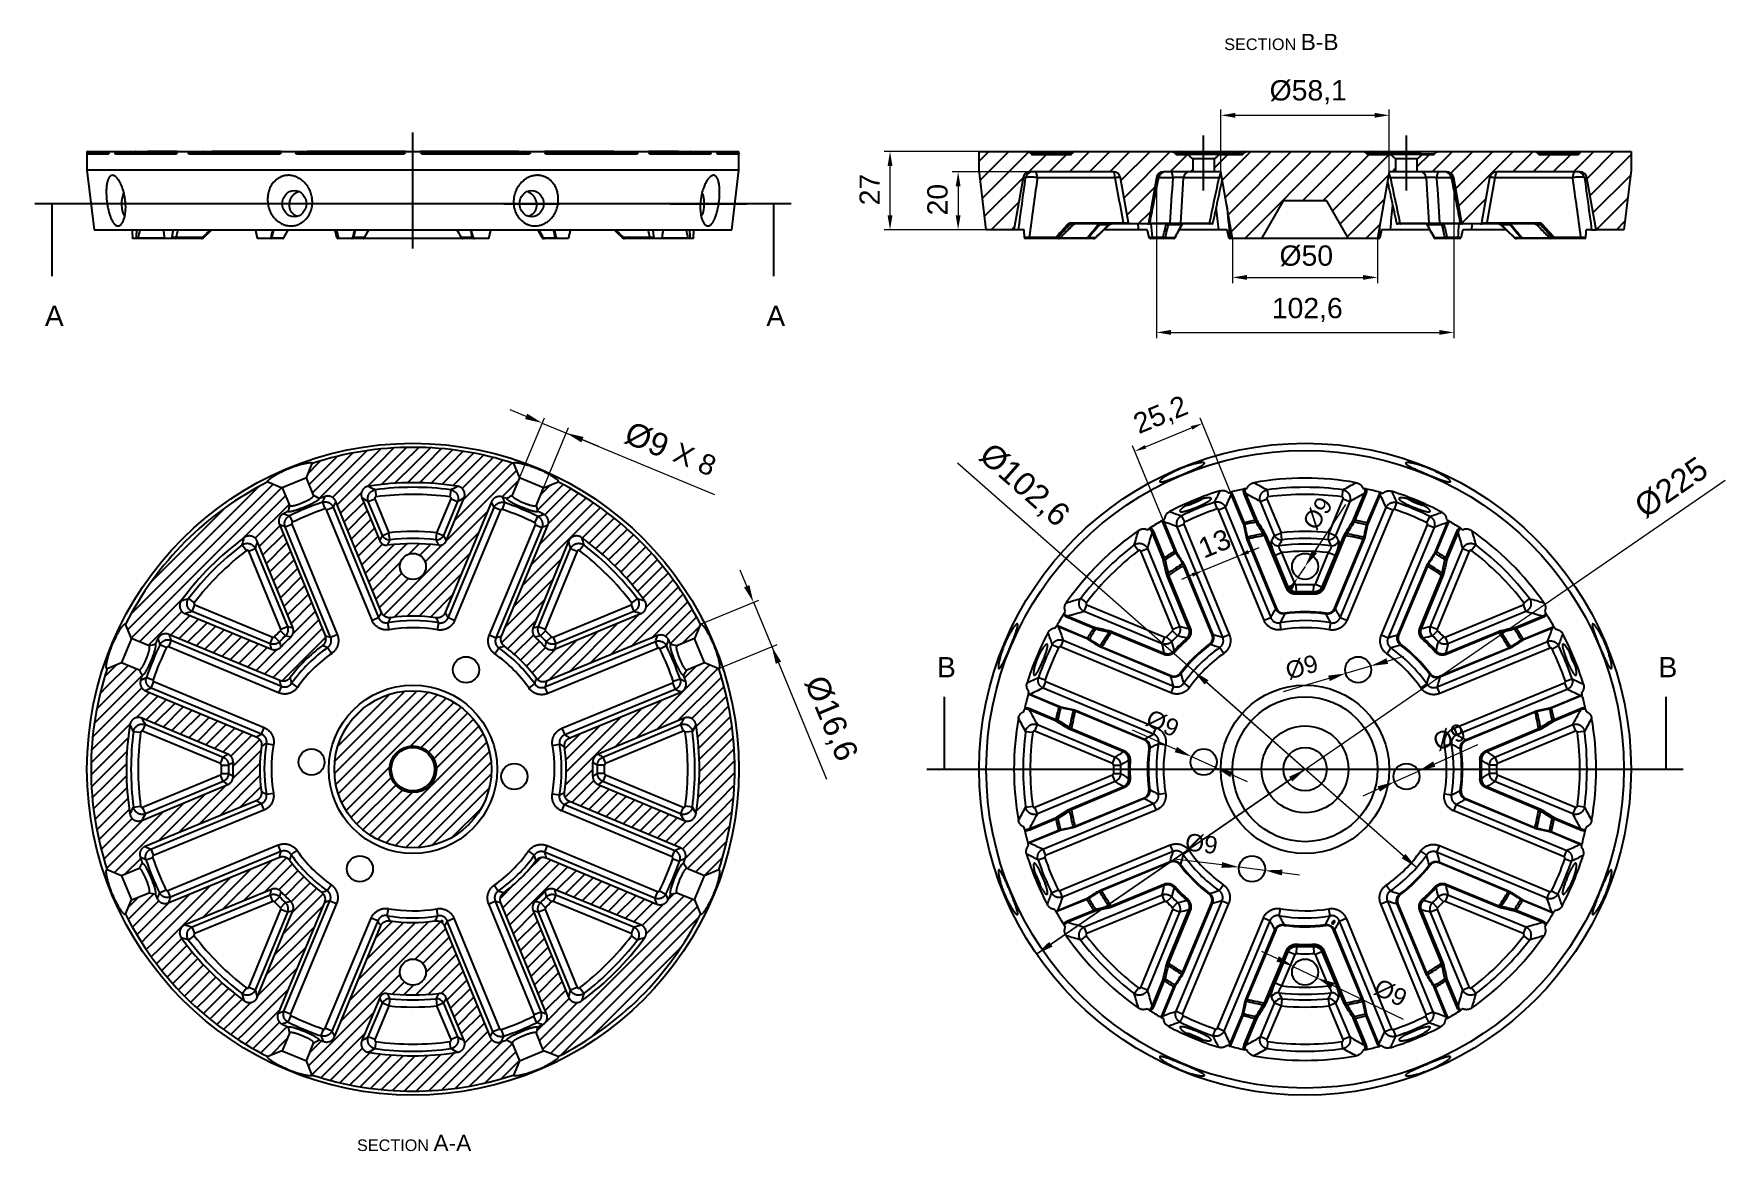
# Model space of a CAD drawing. Header units: millimetres. Extents: x -5 to 579, y 15 to 400.
import ezdxf

# ---------------------------------------------------------------- set-up
doc = ezdxf.new("R2010")
doc.units = ezdxf.units.MM
doc.layers.add('1', color=7, linetype='Continuous', true_color=0xffffff)
doc.styles.add('Arial', font='Arial')
doc.dimstyles.get("Standard").update_dxf_attribs({"dimtxt": 0.18, "dimasz": 0.18, "dimexe": 0.18, "dimexo": 0.0625, "dimgap": 0.09, "dimtad": 0, "dimtih": 1, "dimtoh": 1, "dimdec": 4, "dimzin": 0, "dimdsep": 46, "dimtxsty": 'Standard', "dimcen": 0.09, "dimadec": 0, "dimazin": 0, "dimtfac": 1, "dimtdec": 4, "dimtofl": 0, "dimtmove": 0, "dimatfit": 3, "dimfxl": 1, "dimtolj": 1, "dimtzin": 0, "dimarcsym": 0})

msp = doc.modelspace()

# ---------------------------------------------------------------- texts
at = {"layer": '1', "attachment_point": 7, "line_spacing_factor": 1.047437, "style": 'Arial'}
for s, insert, char_height in [('\\fArial|b0|i0;\\W1.0000;SECTION \\H5.60;B-B\\H4.00;', (405.98, 394.48), 4), ('\\fArial|b0|i0;\\W1.0000;A', (-1.06, 299.27), 7), ('\\fArial|b0|i0;\\W1.0000;A', (247.94, 299.27), 7), ('\\fArial|b0|i0;\\W1.0000;B', (306.83, 178.07), 7), ('\\fArial|b0|i0;\\W1.0000;B', (555.83, 178.07), 7), ('\\fArial|b0|i0;\\W1.0000;SECTION \\H5.60;A-A\\H4.00;', (106.68, 14.52), 4)]:
    msp.add_mtext(s, dxfattribs=dict(at, insert=insert, char_height=char_height))

# ---------------------------------------------------------------- blocks, each defined once
blk = doc.blocks.new('ASSORTED_DRAFT1')
at = {"color": 18, "lineweight": 70}
blk.add_solid([(558.366085, 146.678381), (556.490441, 153.678374), (560.24173, 153.678388), (558.366085, 146.678381)], dxfattribs=at)
blk = doc.blocks.new('ASSORTED_DRAFT2')
at = {"color": 18, "lineweight": 70}
blk.add_solid([(309.366085, 146.678381), (307.490441, 153.678374), (311.24173, 153.678388), (309.366085, 146.678381)], dxfattribs=at)
blk = doc.blocks.new('ASSORTED_DRAFT3')
at = {"color": 18, "lineweight": 70}
blk.add_solid([(1.483933, 341.174102), (3.359577, 334.174109), (-0.391711, 334.174095), (1.483933, 341.174102)], dxfattribs=at)
blk = doc.blocks.new('ASSORTED_DRAFT4')
at = {"color": 18, "lineweight": 70}
blk.add_solid([(250.483933, 341.174102), (252.359577, 334.174109), (248.608289, 334.174095), (250.483933, 341.174102)], dxfattribs=at)
blk = doc.blocks.new('_U0')
at = {"layer": '1', "color": 18, "linetype": 'Continuous', "lineweight": 13}
for p, q in [((165.06, 268.11), (159.52, 270.41)), ((162.77, 246.91), (171.37, 267.66)), ((170.61, 265.82), (178.92, 262.37)), ((171.09, 243.46), (179.69, 264.22)), ((178.92, 262.37), (230.05, 241.19)), ((184.46, 260.08), (190.01, 257.78))]:
    blk.add_line(p, q, dxfattribs=at)
at = {"layer": '1', "color": 18}
for points in [[(164.68, 267.19), (165.45, 269.04), (170.61, 265.82)], [(184.85, 261), (184.08, 259.15), (178.92, 262.37)]]:
    blk.add_solid(points, dxfattribs=at)
at = {"layer": 'Defpoints', "color": 0}
for p in [(178.92, 262.37), (162.77, 246.91), (171.09, 243.46)]:
    blk.add_point(p, dxfattribs=at)
at = {"layer": '1', "color": 18, "insert": (198.53, 267.9), "char_height": 8, "attachment_point": 1, "rotation": 337.5, "style": 'Arial'}
blk.add_mtext('\\A1; %%c9 \\fArial|b0|i0;\\C18;\\H7.00;\\fArial|b0|i0;X 8\\fArial|b0|i0;\\H8.00;\\C18;', dxfattribs=at)
blk = doc.blocks.new('_U1')
at = {"layer": '1', "color": 18, "linetype": 'Continuous', "lineweight": 13}
for p, q in [((341.2, 82.54), (578.86, 246.13)), ((433.87, 146.33), (341.2, 82.54))]:
    blk.add_line(p, q, dxfattribs=at)
at = {"layer": '1', "color": 18}
for points in [[(429.49, 142.1), (428.36, 143.75), (433.87, 146.33)], [(345.57, 86.77), (346.71, 85.12), (341.2, 82.54)]]:
    blk.add_solid(points, dxfattribs=at)
at = {"layer": 'Defpoints', "color": 0}
for p in [(433.87, 146.33), (341.2, 82.54)]:
    blk.add_point(p, dxfattribs=at)
at = {"layer": '1', "color": 18, "insert": (546.66, 239.27), "char_height": 8, "attachment_point": 1, "rotation": 34.53978, "style": 'Arial'}
blk.add_mtext('\\A1;%%c225', dxfattribs=at)
blk = doc.blocks.new('_U2')
at = {"layer": '1', "color": 18, "linetype": 'Continuous', "lineweight": 13}
for p, q in [((395.37, 180.25), (313.96, 251.99)), ((472.36, 112.41), (395.37, 180.25)), ((472.36, 112.41), (399.87, 176.28))]:
    blk.add_line(p, q, dxfattribs=at)
at = {"layer": '1', "color": 18}
for points in [[(400.53, 177.03), (399.21, 175.53), (395.37, 180.25)], [(467.2, 115.62), (468.52, 117.12), (472.36, 112.41)]]:
    blk.add_solid(points, dxfattribs=at)
at = {"layer": 'Defpoints', "color": 0}
for p in [(395.37, 180.25), (472.36, 112.41)]:
    blk.add_point(p, dxfattribs=at)
at = {"layer": '1', "color": 18, "insert": (326.12, 259.75), "char_height": 8, "attachment_point": 1, "rotation": 318.61382, "style": 'Arial'}
blk.add_mtext('\\A1;%%c102,6', dxfattribs=at)
blk = doc.blocks.new('_U3')
at = {"layer": '1', "color": 18, "linetype": 'Continuous', "lineweight": 13}
for p, q in [((340.56, 352.52), (312.13, 352.52)), ((314.13, 347.52), (314.13, 337.52)), ((323.85, 332.52), (312.13, 332.52))]:
    blk.add_line(p, q, dxfattribs=at)
at = {"layer": '1', "color": 18}
for points in [[(314.97, 347.52), (313.3, 347.52), (314.13, 352.52)], [(313.3, 337.52), (314.97, 337.52), (314.13, 332.52)]]:
    blk.add_solid(points, dxfattribs=at)
at = {"layer": 'Defpoints', "color": 0}
for p in [(340.56, 352.52), (314.13, 332.52), (323.85, 332.52)]:
    blk.add_point(p, dxfattribs=at)
at = {"layer": '1', "color": 18, "insert": (303.49, 337.47), "char_height": 7, "attachment_point": 1, "rotation": 90, "style": 'Arial'}
blk.add_mtext('\\A1;20', dxfattribs=at)
blk = doc.blocks.new('_U4')
at = {"layer": '1', "color": 18, "linetype": 'Continuous', "lineweight": 13}
for p, q in [((456.5, 181.96), (447.87, 179.4)), ((462.25, 183.66), (468, 185.37)), ((442.12, 177.69), (426.33, 173.01))]:
    blk.add_line(p, q, dxfattribs=at)
at = {"layer": '1', "color": 18}
for points in [[(461.97, 184.62), (462.53, 182.7), (456.5, 181.96)], [(442.4, 176.74), (441.83, 178.65), (447.87, 179.4)]]:
    blk.add_solid(points, dxfattribs=at)
at = {"layer": 'Defpoints', "color": 0}
for p in [(456.5, 181.96), (447.87, 179.4)]:
    blk.add_point(p, dxfattribs=at)
at = {"layer": '1', "color": 18, "insert": (426.51, 182.93), "char_height": 6, "attachment_point": 1, "rotation": 16.51509, "style": 'Arial'}
blk.add_mtext('\\A1;%%c9', dxfattribs=at)
blk = doc.blocks.new('_U5')
at = {"layer": '1', "color": 18, "linetype": 'Continuous', "lineweight": 13}
for p, q in [((404.81, 352.52), (404.81, 374.02)), ((462.92, 352.52), (462.92, 374.02)), ((409.81, 372.02), (457.92, 372.02))]:
    blk.add_line(p, q, dxfattribs=at)
at = {"layer": '1', "color": 18}
for points in [[(409.81, 372.86), (409.81, 371.19), (404.81, 372.02)], [(457.92, 371.19), (457.92, 372.86), (462.92, 372.02)]]:
    blk.add_solid(points, dxfattribs=at)
at = {"layer": 'Defpoints', "color": 0}
for p in [(462.92, 372.02), (404.81, 352.52), (462.92, 352.52)]:
    blk.add_point(p, dxfattribs=at)
at = {"layer": '1', "color": 18, "insert": (421.65, 384.15), "char_height": 7, "attachment_point": 1, "style": 'Arial'}
blk.add_mtext('\\A1;%%c58,1', dxfattribs=at)
blk = doc.blocks.new('_U6')
at = {"layer": '1', "color": 18, "linetype": 'Continuous', "lineweight": 13}
for p, q in [((389.29, 153.12), (374.26, 159.86)), ((402.97, 146.99), (394.76, 150.67)), ((408.45, 144.53), (413.92, 142.08))]:
    blk.add_line(p, q, dxfattribs=at)
at = {"layer": '1', "color": 18}
for points in [[(388.88, 152.21), (389.69, 154.04), (394.76, 150.67)], [(408.86, 145.44), (408.04, 143.62), (402.97, 146.99)]]:
    blk.add_solid(points, dxfattribs=at)
at = {"layer": 'Defpoints', "color": 0}
for p in [(394.76, 150.67), (402.97, 146.99)]:
    blk.add_point(p, dxfattribs=at)
at = {"layer": '1', "color": 18, "insert": (380.86, 167.26), "char_height": 6, "attachment_point": 1, "rotation": 335.84578, "style": 'Arial'}
blk.add_mtext('\\A1;%%c9', dxfattribs=at)
blk = doc.blocks.new('_U7')
at = {"layer": '1', "color": 18, "linetype": 'Continuous', "lineweight": 13}
for p, q in [((408.87, 329.52), (408.87, 314.07)), ((458.87, 329.52), (458.87, 314.07)), ((413.87, 316.07), (453.87, 316.07))]:
    blk.add_line(p, q, dxfattribs=at)
at = {"layer": '1', "color": 18}
for points in [[(413.87, 316.91), (413.87, 315.24), (408.87, 316.07)], [(453.87, 315.24), (453.87, 316.91), (458.87, 316.07)]]:
    blk.add_solid(points, dxfattribs=at)
at = {"layer": 'Defpoints', "color": 0}
for p in [(408.87, 329.52), (458.87, 329.52), (458.87, 316.07)]:
    blk.add_point(p, dxfattribs=at)
at = {"layer": '1', "color": 18, "insert": (425.06, 327.11), "char_height": 7, "attachment_point": 1, "style": 'Arial'}
blk.add_mtext('\\A1;%%c50', dxfattribs=at)
blk = doc.blocks.new('_U8')
at = {"layer": '1', "color": 18, "linetype": 'Continuous', "lineweight": 13}
for p, q in [((478.45, 148.13), (493.47, 154.87)), ((464.76, 141.99), (472.97, 145.67)), ((459.29, 139.53), (453.81, 137.07))]:
    blk.add_line(p, q, dxfattribs=at)
at = {"layer": '1', "color": 18}
for points in [[(478.04, 149.04), (478.85, 147.22), (472.97, 145.67)], [(459.7, 138.62), (458.88, 140.44), (464.76, 141.99)]]:
    blk.add_solid(points, dxfattribs=at)
at = {"layer": 'Defpoints', "color": 0}
for p in [(464.76, 141.99), (472.97, 145.67)]:
    blk.add_point(p, dxfattribs=at)
at = {"layer": '1', "color": 18, "insert": (477.31, 157.98), "char_height": 6, "attachment_point": 1, "rotation": 24.17504, "style": 'Arial'}
blk.add_mtext('\\A1;%%c9', dxfattribs=at)
blk = doc.blocks.new('_U9')
at = {"layer": '1', "color": 18, "linetype": 'Continuous', "lineweight": 13}
for p, q in [((405.13, 113.29), (388.79, 115.34)), ((420.01, 111.42), (411.08, 112.54)), ((425.97, 110.67), (431.92, 109.92))]:
    blk.add_line(p, q, dxfattribs=at)
at = {"layer": '1', "color": 18}
for points in [[(405.01, 112.29), (405.26, 114.28), (411.08, 112.54)], [(426.09, 111.66), (425.84, 109.68), (420.01, 111.42)]]:
    blk.add_solid(points, dxfattribs=at)
at = {"layer": 'Defpoints', "color": 0}
for p in [(411.08, 112.54), (420.01, 111.42)]:
    blk.add_point(p, dxfattribs=at)
at = {"layer": '1', "color": 18, "insert": (392.94, 124.35), "char_height": 6, "attachment_point": 1, "rotation": 352.84679, "style": 'Arial'}
blk.add_mtext('\\A1;%%c9', dxfattribs=at)
blk = doc.blocks.new('_U10')
at = {"layer": '1', "color": 18, "linetype": 'Continuous', "lineweight": 13}
for p, q in [((434.69, 217.58), (447.9, 237.7)), ((437.16, 221.34), (440.45, 226.36)), ((433.87, 216.33), (431.4, 212.57))]:
    blk.add_line(p, q, dxfattribs=at)
at = {"layer": '1', "color": 18}
for points in [[(436.32, 221.89), (437.99, 220.8), (433.87, 216.33)], [(428.94, 207), (427.27, 208.1), (431.4, 212.57)]]:
    blk.add_solid(points, dxfattribs=at)
at = {"layer": 'Defpoints', "color": 0}
for p in [(433.87, 216.33), (431.4, 212.57)]:
    blk.add_point(p, dxfattribs=at)
at = {"layer": '1', "color": 18, "insert": (432.6, 231.63), "char_height": 6, "attachment_point": 1, "rotation": 56.71543, "style": 'Arial'}
blk.add_mtext('\\A1;%%c9', dxfattribs=at)
blk = doc.blocks.new('_U11')
at = {"layer": '1', "color": 18, "linetype": 'Continuous', "lineweight": 13}
for p, q in [((321.37, 359.52), (288.63, 359.52)), ((290.63, 337.52), (290.63, 354.52)), ((323.85, 332.52), (288.63, 332.52))]:
    blk.add_line(p, q, dxfattribs=at)
at = {"layer": '1', "color": 18}
for points in [[(291.47, 354.52), (289.8, 354.52), (290.63, 359.52)], [(289.8, 337.52), (291.47, 337.52), (290.63, 332.52)]]:
    blk.add_solid(points, dxfattribs=at)
at = {"layer": 'Defpoints', "color": 0}
for p in [(290.63, 359.52), (321.37, 359.52), (323.85, 332.52)]:
    blk.add_point(p, dxfattribs=at)
at = {"layer": '1', "color": 18, "insert": (280.1, 340.96), "char_height": 7, "attachment_point": 1, "rotation": 90, "style": 'Arial'}
blk.add_mtext('\\A1;27', dxfattribs=at)
blk = doc.blocks.new('_U12')
at = {"layer": '1', "color": 18, "linetype": 'Continuous', "lineweight": 13}
for p, q in [((382.56, 350.46), (382.56, 295.09)), ((485.17, 350.46), (485.17, 295.09)), ((387.56, 297.09), (480.17, 297.09))]:
    blk.add_line(p, q, dxfattribs=at)
at = {"layer": '1', "color": 18}
for points in [[(387.56, 297.93), (387.56, 296.26), (382.56, 297.09)], [(480.17, 296.26), (480.17, 297.93), (485.17, 297.09)]]:
    blk.add_solid(points, dxfattribs=at)
at = {"layer": 'Defpoints', "color": 0}
for p in [(382.56, 350.46), (485.17, 350.46), (485.17, 297.09)]:
    blk.add_point(p, dxfattribs=at)
at = {"layer": '1', "color": 18, "insert": (422.4, 309), "char_height": 7, "attachment_point": 1, "style": 'Arial'}
blk.add_mtext('\\A1;102,6', dxfattribs=at)
blk = doc.blocks.new('_U13')
at = {"layer": '1', "color": 18, "linetype": 'Continuous', "lineweight": 13}
for p, q in [((378.8, 257.6), (394.71, 264.14)), ((412.54, 231.31), (397.65, 267.51)), ((387.74, 225.35), (374.34, 257.93))]:
    blk.add_line(p, q, dxfattribs=at)
at = {"layer": '1', "color": 18}
for points in [[(394.96, 263.53), (394.45, 264.76), (398.41, 265.66)], [(378.55, 258.22), (379.05, 256.98), (375.1, 256.08)]]:
    blk.add_solid(points, dxfattribs=at)
at = {"layer": 'Defpoints', "color": 0}
for p in [(398.41, 265.66), (412.54, 231.31), (387.74, 225.35)]:
    blk.add_point(p, dxfattribs=at)
at = {"layer": '1', "color": 18, "insert": (373.81, 268.42), "char_height": 7, "attachment_point": 1, "rotation": 22.35768, "style": 'Arial'}
blk.add_mtext('\\A1;25,2', dxfattribs=at)
blk = doc.blocks.new('_U14')
at = {"layer": '1', "color": 18, "linetype": 'Continuous', "lineweight": 13}
for p, q in [((414.35, 221.36), (418.05, 222.89)), ((397.46, 217.78), (399.4, 213.05)), ((398.64, 214.9), (410.65, 219.84)), ((411.89, 216.82), (409.89, 221.69)), ((394.94, 213.38), (391.24, 211.86))]:
    blk.add_line(p, q, dxfattribs=at)
at = {"layer": '1', "color": 18}
for points in [[(414.09, 221.98), (414.6, 220.75), (410.65, 219.84)], [(395.2, 212.77), (394.69, 214), (398.64, 214.9)]]:
    blk.add_solid(points, dxfattribs=at)
at = {"layer": 'Defpoints', "color": 0}
for p in [(397.46, 217.78), (410.65, 219.84), (411.89, 216.82)]:
    blk.add_point(p, dxfattribs=at)
at = {"layer": '1', "color": 18, "insert": (396.27, 225.44), "char_height": 7, "attachment_point": 1, "rotation": 22.35768, "style": 'Arial'}
blk.add_mtext('\\A1;13', dxfattribs=at)
blk = doc.blocks.new('_U15')
at = {"layer": '1', "color": 18, "linetype": 'Continuous', "lineweight": 13}
for p, q in [((424.41, 80.89), (419, 83.49)), ((429.81, 78.28), (437.92, 74.38)), ((443.33, 71.77), (467.7, 60.03))]:
    blk.add_line(p, q, dxfattribs=at)
at = {"layer": '1', "color": 18}
for points in [[(423.97, 79.98), (424.84, 81.79), (429.81, 78.28)], [(443.76, 72.67), (442.89, 70.87), (437.92, 74.38)]]:
    blk.add_solid(points, dxfattribs=at)
at = {"layer": 'Defpoints', "color": 0}
for p in [(429.81, 78.28), (437.92, 74.38)]:
    blk.add_point(p, dxfattribs=at)
at = {"layer": '1', "color": 18, "insert": (459.67, 74.4), "char_height": 6, "attachment_point": 1, "rotation": 334.27603, "style": 'Arial'}
blk.add_mtext('\\A1;%%c9', dxfattribs=at)
blk = doc.blocks.new('*D30')
at = {"layer": '1', "color": 18, "linetype": 'Continuous', "lineweight": 13}
for p, q in [((241.18, 209.52), (238.89, 215.06)), ((225.17, 196.39), (245.33, 204.74)), ((243.48, 203.97), (249.83, 188.65)), ((231.52, 181.07), (251.67, 189.42)), ((249.83, 188.65), (268.76, 142.95)), ((252.12, 183.11), (254.42, 177.56))]:
    blk.add_line(p, q, dxfattribs=at)
at = {"layer": '1', "color": 18}
for points in [[(240.26, 209.13), (242.11, 209.9), (243.48, 203.97)], [(253.05, 183.49), (251.2, 182.72), (249.83, 188.65)]]:
    blk.add_solid(points, dxfattribs=at)
at = {"layer": 'Defpoints', "color": 0}
for p in [(225.17, 196.39), (249.83, 188.65), (231.52, 181.07)]:
    blk.add_point(p, dxfattribs=at)
at = {"layer": '1', "color": 18, "insert": (269.84, 163.68), "char_height": 8, "attachment_point": 5, "rotation": 292.5, "style": 'Arial'}
blk.add_mtext('\\A1;%%c16,6', dxfattribs=at)

# ---------------------------------------------------------------- dimensions: what is measured, and where the dimension line sits
at = {"layer": '1'}
for base, p1, p2, override, picture, middle in [((462.92, 372.02), (404.81, 352.52), (462.92, 352.52), {"dimtxt": 7, "dimasz": 5, "dimexe": 2, "dimexo": 0, "dimgap": 3.5, "dimtad": 1, "dimtih": 0, "dimtoh": 0, "dimdec": 1, "dimlfac": 1, "dimzin": 8, "dimdsep": 44, "dimlunit": 2, "dimpost": '%%c<>', "dimtxsty": 'Arial', "dimsah": 1, "dimse1": 0, "dimse2": 0, "dimsd1": 0, "dimsd2": 0, "dimclrd": 18, "dimclre": 18, "dimclrt": 18, "dimtol": 0, "dimtm": -0.1, "dimtfac": 0.357143, "dimtdec": 2, "dimtofl": 1, "dimtmove": 0, "dimtzin": 8, "dimlwd": 13, "dimlwe": 13}, '_U5', (433.87, 372.02)), ((485.17, 297.09), (382.56, 350.46), (485.17, 350.46), {"dimtxt": 7, "dimasz": 5, "dimexe": 2, "dimexo": 0, "dimgap": 3.5, "dimtad": 1, "dimtih": 1, "dimtoh": 0, "dimdec": 1, "dimlfac": 1, "dimzin": 8, "dimdsep": 44, "dimlunit": 2, "dimtxsty": 'Arial', "dimsah": 1, "dimse1": 0, "dimse2": 0, "dimsd1": 0, "dimsd2": 0, "dimclrd": 18, "dimclre": 18, "dimclrt": 18, "dimtol": 0, "dimtm": -0.1, "dimtfac": 0.357143, "dimtdec": 2, "dimtofl": 1, "dimtmove": 0, "dimtzin": 8, "dimlwd": 13, "dimlwe": 13}, '_U12', (433.87, 297.09)), ((458.87, 316.07), (408.87, 329.52), (458.87, 329.52), {"dimtxt": 7, "dimasz": 5, "dimexe": 2, "dimexo": 0, "dimgap": 3.5, "dimtad": 1, "dimtih": 0, "dimtoh": 0, "dimdec": 1, "dimlfac": 1, "dimzin": 8, "dimdsep": 44, "dimlunit": 2, "dimpost": '%%c<>', "dimtxsty": 'Arial', "dimsah": 1, "dimse1": 0, "dimse2": 0, "dimsd1": 0, "dimsd2": 0, "dimclrd": 18, "dimclre": 18, "dimclrt": 18, "dimtol": 0, "dimtm": -0.1, "dimtfac": 0.357143, "dimtdec": 2, "dimtofl": 1, "dimtmove": 0, "dimtzin": 8, "dimlwd": 13, "dimlwe": 13}, '_U7', (433.87, 316.07))]:
    dim = msp.add_linear_dim(base=base, p1=p1, p2=p2, dimstyle='Standard', override=override, dxfattribs=at)
    dim.commit()
    dim.dimension.update_dxf_attribs({"geometry": picture, "text_midpoint": middle, "dimtype": 160})
for base, p1, p2, angle, override, picture, middle, dimtype in [((290.63, 359.52), (323.85, 332.52), (321.37, 359.52), 90, {"dimtxt": 7, "dimasz": 5, "dimexe": 2, "dimexo": 0, "dimgap": 3.5, "dimtad": 1, "dimtih": 0, "dimtoh": 0, "dimdec": 1, "dimlfac": 1, "dimzin": 8, "dimdsep": 44, "dimlunit": 2, "dimtxsty": 'Arial', "dimsah": 1, "dimse1": 0, "dimse2": 0, "dimsd1": 0, "dimsd2": 0, "dimclrd": 18, "dimclre": 18, "dimclrt": 18, "dimtol": 0, "dimtm": -0.1, "dimtfac": 0.357143, "dimtdec": 2, "dimtofl": 1, "dimtmove": 0, "dimtzin": 8, "dimlwd": 13, "dimlwe": 13}, '_U11', (290.63, 346.02), 160), ((314.13, 332.52), (340.56, 352.52), (323.85, 332.52), 90, {"dimtxt": 7, "dimasz": 5, "dimexe": 2, "dimexo": 0, "dimgap": 3.5, "dimtad": 1, "dimtih": 0, "dimtoh": 0, "dimdec": 1, "dimlfac": 1, "dimzin": 8, "dimdsep": 44, "dimlunit": 2, "dimtxsty": 'Arial', "dimsah": 1, "dimse1": 0, "dimse2": 0, "dimsd1": 0, "dimsd2": 0, "dimclrd": 18, "dimclre": 18, "dimclrt": 18, "dimtol": 0, "dimtm": -0.1, "dimtfac": 0.357143, "dimtdec": 2, "dimtofl": 1, "dimtmove": 0, "dimtzin": 8, "dimlwd": 13, "dimlwe": 13}, '_U3', (314.13, 342.52), 160), ((398.41, 265.66), (387.74, 225.35), (412.54, 231.31), 202.35768, {"dimtxt": 7, "dimasz": 4, "dimexe": 2, "dimexo": 0, "dimgap": 3.5, "dimtad": 1, "dimtih": 0, "dimtoh": 0, "dimdec": 1, "dimlfac": 1, "dimzin": 8, "dimdsep": 44, "dimlunit": 2, "dimtxsty": 'Arial', "dimsah": 1, "dimse1": 0, "dimse2": 0, "dimsd1": 0, "dimsd2": 0, "dimclrd": 18, "dimclre": 18, "dimclrt": 18, "dimtol": 0, "dimtm": -0.1, "dimtfac": 0.357143, "dimtdec": 2, "dimtofl": 1, "dimtmove": 0, "dimtzin": 8, "dimlwd": 13, "dimlwe": 13}, '_U13', (386.75, 260.87), 160), ((410.65, 219.84), (397.46, 217.78), (411.89, 216.82), 202.35768, {"dimtxt": 7, "dimasz": 4, "dimexe": 2, "dimexo": 0, "dimgap": 3.5, "dimtad": 1, "dimtih": 0, "dimtoh": 0, "dimdec": 1, "dimlfac": 1, "dimzin": 8, "dimdsep": 44, "dimlunit": 2, "dimtxsty": 'Arial', "dimsah": 1, "dimse1": 0, "dimse2": 0, "dimsd1": 0, "dimsd2": 0, "dimclrd": 18, "dimclre": 18, "dimclrt": 18, "dimtol": 0, "dimtm": -0.1, "dimtfac": 0.357143, "dimtdec": 2, "dimtofl": 1, "dimtmove": 0, "dimtzin": 8, "dimlwd": 13, "dimlwe": 13}, '_U14', (404.65, 217.37), 160), ((249.83, 188.65), (225.17, 196.39), (231.52, 181.07), 292.5, {"dimtxt": 8, "dimasz": 6, "dimexe": 2, "dimexo": 0, "dimgap": 4, "dimtad": 1, "dimtih": 0, "dimtoh": 0, "dimdec": 1, "dimzin": 8, "dimdsep": 44, "dimpost": '%%c<>', "dimtxsty": 'Arial', "dimsah": 1, "dimclrd": 18, "dimclre": 18, "dimclrt": 18, "dimtm": -0.1, "dimtfac": 0.3125, "dimtdec": 2, "dimtofl": 1, "dimtzin": 8, "dimlwd": 13, "dimlwe": 13}, '*D30', (261.59, 160.26), 161)]:
    dim = msp.add_linear_dim(base=base, p1=p1, p2=p2, angle=angle, dimstyle='Standard', override=override, dxfattribs=at)
    dim.commit()
    dim.dimension.update_dxf_attribs({"geometry": picture, "text_midpoint": middle, "dimtype": dimtype})
dim = msp.add_linear_dim(base=(178.92, 262.37), p1=(162.77, 246.91), p2=(171.09, 243.46), angle=337.5, text=' <> \\fArial|b0|i0;\\C18;\\H7.00;\\fArial|b0|i0;X 8\\fArial|b0|i0;\\H8.00;\\C18;', dimstyle='Standard', override={"dimtxt": 8, "dimasz": 6, "dimexe": 2, "dimexo": 0, "dimgap": 4, "dimtad": 1, "dimtih": 0, "dimtoh": 0, "dimdec": 1, "dimlfac": 1, "dimzin": 8, "dimdsep": 44, "dimlunit": 2, "dimpost": '%%c<>', "dimtxsty": 'Arial', "dimsah": 1, "dimse1": 0, "dimse2": 0, "dimsd1": 0, "dimsd2": 0, "dimclrd": 18, "dimclre": 18, "dimclrt": 18, "dimtol": 0, "dimtm": -0.1, "dimtfac": 0.3125, "dimtdec": 2, "dimtofl": 1, "dimtmove": 0, "dimtzin": 8, "dimlwd": 13, "dimlwe": 13}, dxfattribs=at)
dim.commit()
dim.dimension.update_dxf_attribs({"geometry": '_U0', "text_midpoint": (210.03, 249.49), "dimtype": 160})
for p1, p2, override, picture, middle in [((472.36, 112.41), (395.37, 180.25), {"dimtxt": 8, "dimasz": 6, "dimexe": 2, "dimexo": 0, "dimgap": 4, "dimtad": 1, "dimtih": 0, "dimtoh": 0, "dimdec": 1, "dimlfac": 1, "dimzin": 8, "dimdsep": 44, "dimlunit": 2, "dimpost": '%%c<>', "dimtxsty": 'Arial', "dimsah": 1, "dimse1": 0, "dimse2": 0, "dimsd1": 0, "dimsd2": 0, "dimclrd": 18, "dimclre": 18, "dimclrt": 18, "dimtol": 0, "dimtm": -0.1, "dimtfac": 0.3125, "dimtdec": 2, "dimtofl": 1, "dimtmove": 0, "dimatfit": 2, "dimtzin": 8, "dimlwd": 13, "dimlwe": 13}, '_U2', (330.34, 237.56)), ((341.2, 82.54), (526.54, 210.11), {"dimtxt": 8, "dimasz": 6, "dimexe": 2, "dimexo": 0, "dimgap": 4, "dimtad": 1, "dimtih": 0, "dimtoh": 0, "dimdec": 1, "dimlfac": 1, "dimzin": 8, "dimdsep": 44, "dimlunit": 2, "dimpost": '%%c<>', "dimtxsty": 'Arial', "dimsah": 1, "dimse1": 0, "dimse2": 0, "dimsd1": 0, "dimsd2": 0, "dimclrd": 18, "dimclre": 18, "dimclrt": 18, "dimtol": 0, "dimtm": -0.1, "dimtfac": 0.3125, "dimtdec": 2, "dimtofl": 1, "dimtmove": 0, "dimatfit": 2, "dimtzin": 8, "dimlwd": 13, "dimlwe": 13}, '_U1', (564.69, 236.37)), ((431.4, 212.57), (436.34, 220.09), {"dimtxt": 6, "dimasz": 6, "dimexe": 2, "dimexo": 0, "dimgap": 3, "dimtad": 1, "dimtih": 0, "dimtoh": 0, "dimdec": 1, "dimlfac": 1, "dimzin": 8, "dimdsep": 44, "dimlunit": 2, "dimpost": '%%c<>', "dimtxsty": 'Arial', "dimsah": 1, "dimse1": 0, "dimse2": 0, "dimsd1": 0, "dimsd2": 0, "dimclrd": 18, "dimclre": 18, "dimclrt": 18, "dimtol": 0, "dimtm": -0.1, "dimtfac": 0.416667, "dimtdec": 2, "dimtofl": 1, "dimtmove": 0, "dimatfit": 2, "dimtzin": 8, "dimlwd": 13, "dimlwe": 13}, '_U10', (443.38, 230.82)), ((456.5, 181.96), (447.87, 179.4), {"dimtxt": 6, "dimasz": 6, "dimexe": 2, "dimexo": 0, "dimgap": 3, "dimtad": 1, "dimtih": 0, "dimtoh": 0, "dimdec": 1, "dimlfac": 1, "dimzin": 8, "dimdsep": 44, "dimlunit": 2, "dimpost": '%%c<>', "dimtxsty": 'Arial', "dimsah": 1, "dimse1": 0, "dimse2": 0, "dimsd1": 0, "dimsd2": 0, "dimclrd": 18, "dimclre": 18, "dimclrt": 18, "dimtol": 0, "dimtm": -0.1, "dimtfac": 0.416667, "dimtdec": 2, "dimtofl": 1, "dimtmove": 0, "dimatfit": 2, "dimtzin": 8, "dimlwd": 13, "dimlwe": 13}, '_U4', (434.22, 175.35)), ((402.97, 146.99), (394.76, 150.67), {"dimtxt": 6, "dimasz": 6, "dimexe": 2, "dimexo": 0, "dimgap": 3, "dimtad": 1, "dimtih": 0, "dimtoh": 0, "dimdec": 1, "dimlfac": 1, "dimzin": 8, "dimdsep": 44, "dimlunit": 2, "dimpost": '%%c<>', "dimtxsty": 'Arial', "dimsah": 1, "dimse1": 0, "dimse2": 0, "dimsd1": 0, "dimsd2": 0, "dimclrd": 18, "dimclre": 18, "dimclrt": 18, "dimtol": 0, "dimtm": -0.1, "dimtfac": 0.416667, "dimtdec": 2, "dimtofl": 1, "dimtmove": 0, "dimatfit": 2, "dimtzin": 8, "dimlwd": 13, "dimlwe": 13}, '_U6', (381.77, 156.49)), ((464.76, 141.99), (472.97, 145.67), {"dimtxt": 6, "dimasz": 6, "dimexe": 2, "dimexo": 0, "dimgap": 3, "dimtad": 1, "dimtih": 0, "dimtoh": 0, "dimdec": 1, "dimlfac": 1, "dimzin": 8, "dimdsep": 44, "dimlunit": 2, "dimpost": '%%c<>', "dimtxsty": 'Arial', "dimsah": 1, "dimse1": 0, "dimse2": 0, "dimsd1": 0, "dimsd2": 0, "dimclrd": 18, "dimclre": 18, "dimclrt": 18, "dimtol": 0, "dimtm": -0.1, "dimtfac": 0.416667, "dimtdec": 2, "dimtofl": 1, "dimtmove": 0, "dimatfit": 2, "dimtzin": 8, "dimlwd": 13, "dimlwe": 13}, '_U8', (485.96, 151.5)), ((420.01, 111.42), (411.08, 112.54), {"dimtxt": 6, "dimasz": 6, "dimexe": 2, "dimexo": 0, "dimgap": 3, "dimtad": 1, "dimtih": 0, "dimtoh": 0, "dimdec": 1, "dimlfac": 1, "dimzin": 8, "dimdsep": 44, "dimlunit": 2, "dimpost": '%%c<>', "dimtxsty": 'Arial', "dimsah": 1, "dimse1": 0, "dimse2": 0, "dimsd1": 0, "dimsd2": 0, "dimclrd": 18, "dimclre": 18, "dimclrt": 18, "dimtol": 0, "dimtm": -0.1, "dimtfac": 0.416667, "dimtdec": 2, "dimtofl": 1, "dimtmove": 0, "dimatfit": 2, "dimtzin": 8, "dimlwd": 13, "dimlwe": 13}, '_U9', (396.96, 114.31)), ((429.81, 78.28), (437.92, 74.38), {"dimtxt": 6, "dimasz": 6, "dimexe": 2, "dimexo": 0, "dimgap": 3, "dimtad": 1, "dimtih": 0, "dimtoh": 0, "dimdec": 1, "dimlfac": 1, "dimzin": 8, "dimdsep": 44, "dimlunit": 2, "dimpost": '%%c<>', "dimtxsty": 'Arial', "dimsah": 1, "dimse1": 0, "dimse2": 0, "dimsd1": 0, "dimsd2": 0, "dimclrd": 18, "dimclre": 18, "dimclrt": 18, "dimtol": 0, "dimtm": -0.1, "dimtfac": 0.416667, "dimtdec": 2, "dimtofl": 1, "dimtmove": 0, "dimatfit": 2, "dimtzin": 8, "dimlwd": 13, "dimlwe": 13}, '_U15', (460.28, 63.6))]:
    dim = msp.add_diameter_dim_2p(p1=p1, p2=p2, dimstyle='Standard', override=override, dxfattribs=at)
    dim.commit()
    dim.dimension.update_dxf_attribs({"geometry": picture, "text_midpoint": middle, "dimtype": 163})

# ---------------------------------------------------------------- hatches: boundary and pattern name
at = {"layer": '1'}
h = msp.add_hatch(dxfattribs=at)
h.set_pattern_fill('ANSI31', color=256, scale=1.55, style=0)
edge = h.paths.add_edge_path(flags=0)
edge.add_line((534.34, 332.52), (531.17, 350.46))
edge.add_arc((528.71, 350.02), 2.5, 10, 90)
edge.add_line((528.71, 352.52), (500.02, 352.52))
edge.add_arc((500.02, 350.02), 2.5, 90, 170)
edge.add_line((497.56, 350.46), (494.82, 334.94))
edge.add_arc((494.33, 335.02), 0.5, 270, 350, ccw=False)
edge.add_line((494.33, 334.52), (488.24, 334.52))
edge.add_arc((488.24, 334.82), 0.3, 190, 270, ccw=False)
edge.add_line((487.94, 334.77), (485.17, 350.46))
edge.add_arc((482.71, 350.02), 2.5, 10, 90)
edge.add_line((482.71, 352.52), (472.61, 352.52))
edge.add_line((472.61, 352.52), (472.61, 357.02))
edge.add_spline(control_points=[(472.61, 357.02), (472.75, 357.15), (472.9, 357.27), (473.19, 357.51), (473.33, 357.64), (473.76, 358.02), (474.04, 358.27), (474.32, 358.52)], knot_values=[0, 0, 0, 0, 0.25, 0.25, 0.5, 0.5, 1, 1, 1, 1], degree=3, periodic=0)
edge.add_line((474.32, 358.52), (478.17, 358.52))
edge.add_spline(control_points=[(478.17, 358.52), (478.21, 358.52), (478.26, 358.53), (478.31, 358.54), (478.33, 358.55), (478.35, 358.55), (478.36, 358.56), (478.39, 358.57), (478.43, 358.59), (478.47, 358.61), (478.51, 358.64), (478.53, 358.65), (478.58, 358.7), (478.61, 358.73), (478.63, 358.77)], knot_values=[0, 0, 0, 0, 0.25, 0.25, 0.3125, 0.3125, 0.375, 0.375, 0.5, 0.625, 0.625, 0.75, 0.75, 1, 1, 1, 1], degree=3, periodic=0)
edge.add_spline(control_points=[(478.63, 358.77), (478.67, 358.83), (478.71, 358.89), (478.79, 358.99), (478.84, 359.04), (478.91, 359.11), (478.94, 359.14), (478.99, 359.18), (479.02, 359.2), (479.1, 359.26), (479.22, 359.33), (479.34, 359.39), (479.44, 359.43), (479.47, 359.44), (479.54, 359.46), (479.57, 359.47), (479.67, 359.49), (479.74, 359.5), (479.87, 359.52), (479.94, 359.52), (480.01, 359.52)], knot_values=[0, 0, 0, 0, 0.125, 0.125, 0.25, 0.25, 0.3125, 0.3125, 0.375, 0.375, 0.5, 0.625, 0.625, 0.6875, 0.6875, 0.75, 0.75, 0.875, 0.875, 1, 1, 1, 1], degree=3, periodic=0)
edge.add_line((480.01, 359.52), (513, 359.52))
edge.add_arc((513, 358.02), 1.5, 30, 90, ccw=False)
edge.add_arc((514.73, 359.02), 0.5, 210, 270)
edge.add_line((514.73, 358.52), (528, 358.52))
edge.add_arc((528, 359.02), 0.5, 270, 330)
edge.add_arc((529.73, 358.02), 1.5, 90, 150, ccw=False)
edge.add_line((529.73, 359.52), (546.37, 359.52))
edge.add_line((546.37, 359.52), (546.37, 353.08))
edge.add_line((546.37, 353.08), (543.88, 332.52))
edge.add_line((543.88, 332.52), (534.34, 332.52))
edge = h.paths.add_edge_path(flags=0)
edge.add_arc((339.73, 359.02), 0.5, 210, 270)
edge.add_line((339.73, 358.52), (353, 358.52))
edge.add_arc((353, 359.02), 0.5, 270, 330)
edge.add_arc((354.73, 358.02), 1.5, 90, 150, ccw=False)
edge.add_line((354.73, 359.52), (387.72, 359.52))
edge.add_spline(control_points=[(387.72, 359.52), (387.79, 359.52), (387.86, 359.52), (387.99, 359.5), (388.06, 359.49), (388.16, 359.47), (388.21, 359.45), (388.26, 359.44), (388.29, 359.43), (388.31, 359.42), (388.39, 359.39), (388.51, 359.33), (388.63, 359.26), (388.7, 359.21), (388.71, 359.2), (388.74, 359.18), (388.75, 359.17), (388.79, 359.14), (388.82, 359.11), (388.89, 359.04), (388.94, 358.99), (389.03, 358.89), (389.07, 358.83), (389.1, 358.77)], knot_values=[0, 0, 0, 0, 0.125, 0.125, 0.25, 0.25, 0.3125, 0.34375, 0.34375, 0.375, 0.375, 0.5, 0.625, 0.625, 0.65625, 0.65625, 0.6875, 0.6875, 0.75, 0.75, 0.875, 0.875, 1, 1, 1, 1], degree=3, periodic=0)
edge.add_spline(control_points=[(389.1, 358.77), (389.13, 358.73), (389.16, 358.7), (389.21, 358.65), (389.22, 358.64), (389.26, 358.61), (389.3, 358.59), (389.34, 358.57), (389.38, 358.55), (389.41, 358.55), (389.47, 358.53), (389.52, 358.52), (389.56, 358.52)], knot_values=[0, 0, 0, 0, 0.25, 0.25, 0.375, 0.375, 0.5, 0.625, 0.625, 0.75, 0.75, 1, 1, 1, 1], degree=3, periodic=0)
edge.add_line((389.56, 358.52), (393.41, 358.52))
edge.add_spline(control_points=[(393.41, 358.52), (393.69, 358.27), (393.97, 358.02), (394.4, 357.64), (394.55, 357.52), (394.83, 357.27), (394.98, 357.15), (395.12, 357.02)], knot_values=[0, 0, 0, 0, 0.5, 0.5, 0.75, 0.75, 1, 1, 1, 1], degree=3, periodic=0)
edge.add_line((395.12, 357.02), (395.12, 352.52))
edge.add_line((395.12, 352.52), (385.02, 352.52))
edge.add_arc((385.02, 350.02), 2.5, 90, 170)
edge.add_line((382.56, 350.46), (379.79, 334.77))
edge.add_arc((379.5, 334.82), 0.3, 270, 350, ccw=False)
edge.add_line((379.5, 334.52), (373.4, 334.52))
edge.add_arc((373.4, 335.02), 0.5, 190, 270, ccw=False)
edge.add_line((372.91, 334.94), (370.17, 350.46))
edge.add_arc((367.71, 350.02), 2.5, 10, 90)
edge.add_line((367.71, 352.52), (339.02, 352.52))
edge.add_arc((339.02, 350.02), 2.5, 90, 170)
edge.add_line((336.56, 350.46), (333.4, 332.52))
edge.add_line((333.4, 332.52), (323.85, 332.52))
edge.add_line((323.85, 332.52), (321.37, 353.08))
edge.add_line((321.37, 353.08), (321.37, 359.52))
edge.add_line((321.37, 359.52), (338, 359.52))
edge.add_arc((338, 358.02), 1.5, 30, 90, ccw=False)
edge = h.paths.add_edge_path(flags=0)
edge.add_line((404.32, 358.52), (412.1, 358.52))
edge.add_spline(control_points=[(412.1, 358.52), (412.15, 358.52), (412.19, 358.53), (412.25, 358.54), (412.26, 358.55), (412.28, 358.55), (412.29, 358.56), (412.33, 358.57), (412.37, 358.59), (412.41, 358.61), (412.44, 358.64), (412.46, 358.65), (412.51, 358.7), (412.54, 358.73), (412.56, 358.77)], knot_values=[0, 0, 0, 0, 0.25, 0.25, 0.3125, 0.3125, 0.375, 0.375, 0.5, 0.625, 0.625, 0.75, 0.75, 1, 1, 1, 1], degree=3, periodic=0)
edge.add_spline(control_points=[(412.56, 358.77), (412.6, 358.83), (412.64, 358.89), (412.73, 358.99), (412.77, 359.04), (412.84, 359.1), (412.85, 359.11), (412.88, 359.14), (412.89, 359.15), (412.93, 359.18), (412.96, 359.2), (413.04, 359.26), (413.1, 359.3), (413.22, 359.36), (413.28, 359.39), (413.38, 359.43), (413.41, 359.44), (413.48, 359.46), (413.51, 359.47), (413.61, 359.49), (413.75, 359.52), (413.88, 359.52), (413.95, 359.52)], knot_values=[0, 0, 0, 0, 0.125, 0.125, 0.25, 0.25, 0.28125, 0.28125, 0.3125, 0.3125, 0.375, 0.375, 0.5, 0.5, 0.625, 0.625, 0.6875, 0.6875, 0.75, 0.75, 0.875, 1, 1, 1, 1], degree=3, periodic=0)
edge.add_line((413.95, 359.52), (453.78, 359.52))
edge.add_spline(control_points=[(453.78, 359.52), (453.85, 359.52), (453.99, 359.52), (454.12, 359.49), (454.22, 359.47), (454.27, 359.45), (454.32, 359.44), (454.35, 359.43), (454.37, 359.42), (454.45, 359.39), (454.57, 359.33), (454.69, 359.26), (454.77, 359.2), (454.8, 359.18), (454.86, 359.14), (454.88, 359.11), (454.96, 359.04), (455, 358.99), (455.09, 358.89), (455.13, 358.83), (455.17, 358.77)], knot_values=[0, 0, 0, 0, 0.125, 0.25, 0.25, 0.3125, 0.34375, 0.34375, 0.375, 0.375, 0.5, 0.625, 0.625, 0.6875, 0.6875, 0.75, 0.75, 0.875, 0.875, 1, 1, 1, 1], degree=3, periodic=0)
edge.add_spline(control_points=[(455.17, 358.77), (455.19, 358.73), (455.22, 358.7), (455.27, 358.65), (455.29, 358.64), (455.33, 358.61), (455.37, 358.59), (455.41, 358.57), (455.44, 358.56), (455.45, 358.55), (455.47, 358.55), (455.48, 358.54), (455.54, 358.53), (455.58, 358.52), (455.63, 358.52)], knot_values=[0, 0, 0, 0, 0.25, 0.25, 0.375, 0.375, 0.5, 0.625, 0.625, 0.6875, 0.6875, 0.75, 0.75, 1, 1, 1, 1], degree=3, periodic=0)
edge.add_line((455.63, 358.52), (463.41, 358.52))
edge.add_spline(control_points=[(463.41, 358.52), (463.69, 358.27), (463.97, 358.02), (464.4, 357.64), (464.55, 357.52), (464.83, 357.27), (464.98, 357.15), (465.12, 357.02)], knot_values=[0, 0, 0, 0, 0.5, 0.5, 0.75, 0.75, 1, 1, 1, 1], degree=3, periodic=0)
edge.add_line((465.12, 357.02), (465.12, 352.52))
edge.add_line((465.12, 352.52), (462.92, 352.52))
edge.add_line((462.92, 352.52), (458.87, 329.52))
edge.add_line((458.87, 329.52), (448.87, 329.52))
edge.add_line((448.87, 329.52), (441.36, 342.52))
edge.add_line((441.36, 342.52), (426.37, 342.52))
edge.add_line((426.37, 342.52), (418.87, 329.52))
edge.add_line((418.87, 329.52), (408.87, 329.52))
edge.add_line((408.87, 329.52), (404.81, 352.52))
edge.add_line((404.81, 352.52), (402.61, 352.52))
edge.add_line((402.61, 352.52), (402.61, 357.02))
edge.add_spline(control_points=[(402.61, 357.02), (402.75, 357.15), (402.9, 357.27), (403.19, 357.51), (403.33, 357.64), (403.76, 358.02), (404.04, 358.27), (404.32, 358.52)], knot_values=[0, 0, 0, 0, 0.25, 0.25, 0.5, 0.5, 1, 1, 1, 1], degree=3, periodic=0)
h = msp.add_hatch(dxfattribs=at)
h.set_pattern_fill('ANSI31', color=256, scale=0.93, style=0)
edge = h.paths.add_edge_path(flags=0)
edge.add_spline(control_points=[(180.05, 135.19), (179.89, 135.25), (179.75, 135.32), (179.54, 135.45), (179.48, 135.5), (179.38, 135.57), (179.34, 135.6), (179.28, 135.65), (179.25, 135.68), (179.1, 135.81), (178.98, 135.93), (178.83, 136.12), (178.76, 136.22), (178.68, 136.34), (178.65, 136.39), (178.63, 136.43), (178.62, 136.45), (178.53, 136.61), (178.46, 136.76), (178.38, 136.98), (178.35, 137.06), (178.32, 137.18), (178.31, 137.22), (178.29, 137.3), (178.28, 137.34), (178.25, 137.54), (178.23, 137.71), (178.23, 138.03), (178.24, 138.19), (178.26, 138.36)], knot_values=[0, 0, 0, 0, 0.125, 0.125, 0.1875, 0.1875, 0.21875, 0.21875, 0.25, 0.25, 0.375, 0.375, 0.4375, 0.46875, 0.484375, 0.484375, 0.5, 0.5, 0.625, 0.625, 0.6875, 0.6875, 0.71875, 0.71875, 0.75, 0.75, 0.875, 0.875, 1, 1, 1, 1], degree=3, periodic=0)
edge.add_arc((125.98, 146.33), 52.88, 351.33085, 368.38452)
edge.add_spline(control_points=[(178.3, 154.04), (178.28, 154.2), (178.27, 154.37), (178.27, 154.61), (178.28, 154.69), (178.29, 154.81), (178.29, 154.85), (178.31, 154.94), (178.31, 154.98), (178.35, 155.18), (178.39, 155.34), (178.48, 155.57), (178.51, 155.64), (178.56, 155.75), (178.59, 155.81), (178.62, 155.86), (178.64, 155.9), (178.65, 155.92), (178.74, 156.08), (178.83, 156.21), (178.98, 156.4), (179.06, 156.49), (179.15, 156.58), (179.21, 156.63), (179.24, 156.66), (179.4, 156.8), (179.53, 156.89), (179.8, 157.07), (179.95, 157.14), (180.1, 157.2)], knot_values=[0, 0, 0, 0, 0.125, 0.125, 0.1875, 0.1875, 0.21875, 0.21875, 0.25, 0.25, 0.375, 0.375, 0.4375, 0.4375, 0.46875, 0.484375, 0.484375, 0.5, 0.5, 0.625, 0.625, 0.6875, 0.71875, 0.71875, 0.75, 0.75, 0.875, 0.875, 1, 1, 1, 1], degree=3, periodic=0)
edge.add_line((180.1, 157.2), (218.43, 172.97))
edge.add_spline(control_points=[(218.43, 172.97), (218.52, 173), (218.68, 173.08), (218.92, 173.22), (219.07, 173.33), (219.18, 173.41), (219.21, 173.44), (219.27, 173.48), (219.28, 173.5), (219.32, 173.53), (219.4, 173.61), (219.55, 173.76), (219.72, 173.97), (219.82, 174.13), (219.89, 174.25), (219.91, 174.29), (219.95, 174.37), (219.97, 174.41), (220.03, 174.54), (220.1, 174.71), (220.15, 174.88), (220.19, 175.01), (220.2, 175.08), (220.21, 175.15), (220.22, 175.19), (220.23, 175.22), (220.24, 175.33), (220.26, 175.51), (220.27, 175.79), (220.25, 175.97), (220.23, 176.11), (220.23, 176.15), (220.21, 176.25), (220.2, 176.29), (220.17, 176.43), (220.15, 176.52), (220.12, 176.6)], knot_values=[0, 0, 0, 0, 0.0625, 0.125, 0.1875, 0.1875, 0.21875, 0.21875, 0.234375, 0.234375, 0.25, 0.3125, 0.375, 0.4375, 0.4375, 0.46875, 0.46875, 0.5, 0.5, 0.5625, 0.625, 0.625, 0.65625, 0.671875, 0.671875, 0.6875, 0.6875, 0.75, 0.8125, 0.875, 0.875, 0.90625, 0.90625, 0.9375, 0.9375, 1, 1, 1, 1], degree=3, periodic=0)
edge.add_arc((125.98, 146.33), 98.88, 17.82906, 19.14137)
edge.add_spline(control_points=[(219.4, 178.75), (219.77, 179.37), (220.15, 180), (220.52, 180.62)], knot_values=[0, 0, 0, 0, 1, 1, 1, 1], degree=3, periodic=0)
edge.add_line((220.52, 180.62), (226.56, 183.12))
edge.add_line((226.56, 183.12), (231.52, 181.07))
edge.add_arc((125.98, 146.33), 111.1, -18.21966, 18.21966, ccw=False)
edge.add_line((231.52, 111.59), (226.56, 109.54))
edge.add_line((226.56, 109.54), (220.52, 112.04))
edge.add_spline(control_points=[(220.52, 112.04), (220.15, 112.66), (219.77, 113.28), (219.4, 113.9)], knot_values=[0, 0, 0, 0, 1, 1, 1, 1], degree=3, periodic=0)
edge.add_arc((125.98, 146.33), 98.88, 340.85865, 341.88631)
edge.add_spline(control_points=[(219.97, 115.58), (220, 115.67), (220.05, 115.85), (220.09, 116.12), (220.11, 116.3), (220.12, 116.44), (220.12, 116.49), (220.12, 116.56), (220.12, 116.58), (220.11, 116.63), (220.11, 116.74), (220.09, 116.95), (220.04, 117.22), (219.98, 117.39), (219.94, 117.52), (219.92, 117.57), (219.89, 117.65), (219.87, 117.69), (219.81, 117.82), (219.73, 117.98), (219.63, 118.14), (219.55, 118.25), (219.51, 118.3), (219.47, 118.36), (219.44, 118.39), (219.42, 118.41), (219.35, 118.5), (219.22, 118.63), (219.01, 118.81), (218.86, 118.92), (218.75, 119), (218.71, 119.02), (218.63, 119.07), (218.59, 119.09), (218.47, 119.16), (218.38, 119.19), (218.3, 119.23)], knot_values=[0, 0, 0, 0, 0.0625, 0.125, 0.1875, 0.1875, 0.21875, 0.21875, 0.234375, 0.234375, 0.25, 0.3125, 0.375, 0.4375, 0.4375, 0.46875, 0.46875, 0.5, 0.5, 0.5625, 0.625, 0.625, 0.65625, 0.671875, 0.671875, 0.6875, 0.6875, 0.75, 0.8125, 0.875, 0.875, 0.90625, 0.90625, 0.9375, 0.9375, 1, 1, 1, 1], degree=3, periodic=0)
edge.add_line((218.3, 119.23), (180.05, 135.19))
edge = h.paths.add_edge_path(flags=0)
edge.add_arc((125.98, 146.33), 98.88, 351.05475, 368.94525)
edge.add_spline(control_points=[(223.67, 161.7), (223.65, 161.82), (223.6, 162.03), (223.53, 162.24), (223.45, 162.45), (223.4, 162.55), (223.34, 162.68), (223.32, 162.7), (223.3, 162.75), (223.25, 162.82), (223.21, 162.89), (223.11, 163.03), (223.05, 163.12), (222.9, 163.29), (222.82, 163.37), (222.72, 163.46), (222.7, 163.48), (222.66, 163.52), (222.59, 163.57), (222.53, 163.62), (222.39, 163.72), (222.3, 163.78), (222.1, 163.89), (222, 163.94), (221.85, 164), (221.79, 164.02), (221.69, 164.06), (221.63, 164.08), (221.47, 164.12), (221.37, 164.15), (221.2, 164.18), (221.15, 164.18), (221.06, 164.19), (221.03, 164.2), (220.98, 164.2), (220.95, 164.2), (220.81, 164.21), (220.7, 164.21), (220.47, 164.19), (220.36, 164.18), (220.2, 164.15), (220.15, 164.14), (220.06, 164.12), (220.04, 164.11), (219.98, 164.1), (219.95, 164.09), (219.82, 164.05), (219.71, 164.01), (219.61, 163.97)], knot_values=[0, 0, 0, 0, 0.0625, 0.125, 0.125, 0.1875, 0.1875, 0.203125, 0.203125, 0.21875, 0.25, 0.25, 0.3125, 0.3125, 0.375, 0.375, 0.390625, 0.390625, 0.40625, 0.4375, 0.4375, 0.5, 0.5, 0.5625, 0.5625, 0.59375, 0.59375, 0.625, 0.625, 0.6875, 0.6875, 0.71875, 0.71875, 0.734375, 0.734375, 0.75, 0.75, 0.8125, 0.8125, 0.875, 0.875, 0.90625, 0.90625, 0.921875, 0.921875, 0.9375, 0.9375, 1, 1, 1, 1], degree=3, periodic=0)
edge.add_line((219.61, 163.97), (189.87, 151.57))
edge.add_spline(control_points=[(189.87, 151.57), (189.73, 151.51), (189.46, 151.37), (189.22, 151.2), (189.08, 151.08), (189.05, 151.05), (188.99, 151), (188.91, 150.93), (188.83, 150.85), (188.69, 150.68), (188.6, 150.56), (188.5, 150.4), (188.48, 150.37), (188.44, 150.3), (188.42, 150.27), (188.37, 150.17), (188.33, 150.11), (188.24, 149.9), (188.19, 149.76), (188.13, 149.54), (188.12, 149.47), (188.1, 149.36), (188.09, 149.32), (188.08, 149.25), (188.07, 149.21), (188.05, 149.03), (188.05, 148.88), (188.05, 148.72)], knot_values=[0, 0, 0, 0, 0.125, 0.25, 0.25, 0.28125, 0.28125, 0.3125, 0.375, 0.375, 0.5, 0.5, 0.53125, 0.53125, 0.5625, 0.5625, 0.625, 0.625, 0.75, 0.75, 0.8125, 0.8125, 0.84375, 0.84375, 0.875, 0.875, 1, 1, 1, 1], degree=3, periodic=0)
edge.add_arc((125.98, 146.33), 62.12, -2.21101, 2.21101, ccw=False)
edge.add_spline(control_points=[(188.05, 143.93), (188.05, 143.78), (188.06, 143.48), (188.11, 143.19), (188.16, 143.01), (188.17, 142.97), (188.2, 142.9), (188.23, 142.79), (188.27, 142.69), (188.36, 142.49), (188.43, 142.35), (188.53, 142.2), (188.55, 142.17), (188.6, 142.1), (188.62, 142.07), (188.69, 141.98), (188.73, 141.93), (188.88, 141.76), (188.99, 141.65), (189.16, 141.51), (189.22, 141.46), (189.31, 141.4), (189.34, 141.38), (189.4, 141.34), (189.44, 141.31), (189.6, 141.22), (189.73, 141.15), (189.87, 141.09)], knot_values=[0, 0, 0, 0, 0.125, 0.25, 0.25, 0.28125, 0.28125, 0.3125, 0.375, 0.375, 0.5, 0.5, 0.53125, 0.53125, 0.5625, 0.5625, 0.625, 0.625, 0.75, 0.75, 0.8125, 0.8125, 0.84375, 0.84375, 0.875, 0.875, 1, 1, 1, 1], degree=3, periodic=0)
edge.add_line((189.87, 141.09), (219.61, 128.69))
edge.add_spline(control_points=[(219.61, 128.69), (219.71, 128.64), (219.92, 128.57), (220.14, 128.52), (220.36, 128.48), (220.47, 128.46), (220.61, 128.45), (220.64, 128.45), (220.7, 128.45), (220.78, 128.45), (220.86, 128.45), (221.03, 128.46), (221.14, 128.47), (221.36, 128.51), (221.47, 128.53), (221.6, 128.57), (221.63, 128.58), (221.68, 128.59), (221.76, 128.62), (221.84, 128.65), (222, 128.71), (222.1, 128.76), (222.29, 128.87), (222.39, 128.93), (222.52, 129.03), (222.57, 129.06), (222.65, 129.14), (222.7, 129.17), (222.82, 129.28), (222.9, 129.36), (223.01, 129.49), (223.06, 129.56), (223.11, 129.62), (223.14, 129.67), (223.16, 129.69), (223.24, 129.81), (223.3, 129.9), (223.4, 130.1), (223.45, 130.2), (223.51, 130.36), (223.54, 130.43), (223.56, 130.51), (223.58, 130.57), (223.59, 130.6), (223.62, 130.73), (223.65, 130.84), (223.67, 130.95)], knot_values=[0, 0, 0, 0, 0.0625, 0.125, 0.125, 0.1875, 0.1875, 0.203125, 0.203125, 0.21875, 0.25, 0.25, 0.3125, 0.3125, 0.375, 0.375, 0.390625, 0.390625, 0.40625, 0.4375, 0.4375, 0.5, 0.5, 0.5625, 0.5625, 0.59375, 0.59375, 0.625, 0.625, 0.6875, 0.6875, 0.71875, 0.734375, 0.734375, 0.75, 0.75, 0.8125, 0.8125, 0.875, 0.875, 0.90625, 0.921875, 0.921875, 0.9375, 0.9375, 1, 1, 1, 1], degree=3, periodic=0)
edge = h.paths.add_edge_path(flags=0)
edge.add_spline(control_points=[(156.33, 100.22), (156.27, 100.37), (156.22, 100.53), (156.17, 100.77), (156.15, 100.85), (156.13, 100.97), (156.13, 101.01), (156.12, 101.09), (156.12, 101.13), (156.1, 101.34), (156.11, 101.5), (156.13, 101.74), (156.15, 101.82), (156.17, 101.94), (156.18, 102), (156.2, 102.06), (156.21, 102.1), (156.21, 102.12), (156.26, 102.3), (156.32, 102.45), (156.42, 102.68), (156.46, 102.75), (156.52, 102.85), (156.54, 102.89), (156.59, 102.96), (156.61, 102.99), (156.73, 103.16), (156.83, 103.29), (157.06, 103.52), (157.18, 103.63), (157.31, 103.72)], knot_values=[0, 0, 0, 0, 0.125, 0.125, 0.1875, 0.1875, 0.21875, 0.21875, 0.25, 0.25, 0.375, 0.375, 0.4375, 0.4375, 0.46875, 0.484375, 0.484375, 0.5, 0.5, 0.625, 0.625, 0.6875, 0.6875, 0.71875, 0.71875, 0.75, 0.75, 0.875, 0.875, 1, 1, 1, 1], degree=3, periodic=0)
edge.add_arc((125.98, 146.33), 52.88, 306.33085, 323.38452)
edge.add_spline(control_points=[(168.43, 114.79), (168.53, 114.92), (168.64, 115.04), (168.81, 115.21), (168.91, 115.29), (169, 115.37), (169.07, 115.42), (169.1, 115.44), (169.27, 115.56), (169.41, 115.64), (169.63, 115.74), (169.71, 115.77), (169.82, 115.82), (169.88, 115.84), (169.94, 115.85), (169.98, 115.86), (170, 115.87), (170.18, 115.92), (170.34, 115.95), (170.58, 115.97), (170.66, 115.98), (170.79, 115.98), (170.83, 115.98), (170.91, 115.98), (170.95, 115.98), (171.16, 115.96), (171.32, 115.94), (171.63, 115.86), (171.79, 115.81), (171.94, 115.75)], knot_values=[0, 0, 0, 0, 0.125, 0.125, 0.1875, 0.21875, 0.21875, 0.25, 0.25, 0.375, 0.375, 0.4375, 0.4375, 0.46875, 0.484375, 0.484375, 0.5, 0.5, 0.625, 0.625, 0.6875, 0.6875, 0.71875, 0.71875, 0.75, 0.75, 0.875, 0.875, 1, 1, 1, 1], degree=3, periodic=0)
edge.add_line((171.94, 115.75), (210.19, 99.8))
edge.add_spline(control_points=[(210.19, 99.8), (210.28, 99.76), (210.45, 99.7), (210.71, 99.63), (210.89, 99.6), (211.03, 99.58), (211.08, 99.58), (211.15, 99.57), (211.17, 99.57), (211.22, 99.57), (211.33, 99.56), (211.54, 99.57), (211.81, 99.6), (211.99, 99.64), (212.12, 99.67), (212.17, 99.68), (212.26, 99.71), (212.3, 99.73), (212.43, 99.77), (212.6, 99.84), (212.76, 99.93), (212.88, 100), (212.94, 100.04), (212.99, 100.08), (213.03, 100.1), (213.05, 100.12), (213.14, 100.19), (213.29, 100.3), (213.48, 100.49), (213.6, 100.63), (213.69, 100.74), (213.71, 100.78), (213.77, 100.85), (213.79, 100.89), (213.87, 101.01), (213.91, 101.09), (213.96, 101.17)], knot_values=[0, 0, 0, 0, 0.0625, 0.125, 0.1875, 0.1875, 0.21875, 0.21875, 0.234375, 0.234375, 0.25, 0.3125, 0.375, 0.4375, 0.4375, 0.46875, 0.46875, 0.5, 0.5, 0.5625, 0.625, 0.625, 0.65625, 0.671875, 0.671875, 0.6875, 0.6875, 0.75, 0.8125, 0.875, 0.875, 0.90625, 0.90625, 0.9375, 0.9375, 1, 1, 1, 1], degree=3, periodic=0)
edge.add_arc((125.98, 146.33), 98.88, 332.82906, 334.14137)
edge.add_spline(control_points=[(214.97, 103.2), (215.67, 103.38), (216.37, 103.55), (217.08, 103.73)], knot_values=[0, 0, 0, 0, 1, 1, 1, 1], degree=3, periodic=0)
edge.add_line((217.08, 103.73), (223.12, 101.22))
edge.add_line((223.12, 101.22), (225.17, 96.27))
edge.add_arc((125.98, 146.33), 111.1, 296.78034, 333.21966, ccw=False)
edge.add_line((176.04, 47.14), (171.09, 49.2))
edge.add_line((171.09, 49.2), (168.59, 55.23))
edge.add_spline(control_points=[(168.59, 55.23), (168.76, 55.94), (168.94, 56.64), (169.11, 57.35)], knot_values=[0, 0, 0, 0, 1, 1, 1, 1], degree=3, periodic=0)
edge.add_arc((125.98, 146.33), 98.88, 295.85865, 296.88631)
edge.add_spline(control_points=[(170.7, 58.13), (170.78, 58.18), (170.94, 58.27), (171.17, 58.42), (171.31, 58.54), (171.41, 58.63), (171.44, 58.67), (171.49, 58.71), (171.51, 58.73), (171.54, 58.77), (171.62, 58.85), (171.75, 59.01), (171.9, 59.24), (171.99, 59.4), (172.05, 59.52), (172.07, 59.57), (172.11, 59.65), (172.12, 59.69), (172.17, 59.82), (172.23, 60), (172.27, 60.18), (172.29, 60.31), (172.3, 60.38), (172.31, 60.45), (172.31, 60.49), (172.31, 60.52), (172.32, 60.63), (172.33, 60.82), (172.31, 61.09), (172.28, 61.27), (172.25, 61.41), (172.24, 61.45), (172.22, 61.54), (172.2, 61.59), (172.16, 61.72), (172.13, 61.81), (172.1, 61.89)], knot_values=[0, 0, 0, 0, 0.0625, 0.125, 0.1875, 0.1875, 0.21875, 0.21875, 0.234375, 0.234375, 0.25, 0.3125, 0.375, 0.4375, 0.4375, 0.46875, 0.46875, 0.5, 0.5, 0.5625, 0.625, 0.625, 0.65625, 0.671875, 0.671875, 0.6875, 0.6875, 0.75, 0.8125, 0.875, 0.875, 0.90625, 0.90625, 0.9375, 0.9375, 1, 1, 1, 1], degree=3, periodic=0)
edge.add_line((172.1, 61.89), (156.33, 100.22))
edge = h.paths.add_edge_path(flags=0)
edge.add_arc((125.98, 146.33), 98.88, 306.05475, 323.94525)
edge.add_spline(control_points=[(205.93, 88.13), (205.99, 88.22), (206.12, 88.41), (206.21, 88.61), (206.3, 88.81), (206.34, 88.92), (206.38, 89.05), (206.39, 89.08), (206.41, 89.13), (206.43, 89.21), (206.45, 89.29), (206.48, 89.46), (206.49, 89.57), (206.51, 89.79), (206.51, 89.9), (206.5, 90.04), (206.5, 90.07), (206.5, 90.13), (206.49, 90.21), (206.48, 90.29), (206.45, 90.46), (206.43, 90.57), (206.37, 90.78), (206.33, 90.89), (206.27, 91.04), (206.24, 91.09), (206.2, 91.2), (206.17, 91.24), (206.09, 91.39), (206.03, 91.48), (205.93, 91.62), (205.88, 91.69), (205.83, 91.75), (205.79, 91.79), (205.77, 91.82), (205.68, 91.92), (205.6, 92), (205.43, 92.15), (205.34, 92.21), (205.21, 92.31), (205.14, 92.36), (205.07, 92.4), (205.02, 92.43), (204.99, 92.44), (204.87, 92.51), (204.77, 92.56), (204.66, 92.6)], knot_values=[0, 0, 0, 0, 0.0625, 0.125, 0.125, 0.1875, 0.1875, 0.203125, 0.203125, 0.21875, 0.25, 0.25, 0.3125, 0.3125, 0.375, 0.375, 0.390625, 0.390625, 0.40625, 0.4375, 0.4375, 0.5, 0.5, 0.5625, 0.5625, 0.59375, 0.59375, 0.625, 0.625, 0.6875, 0.6875, 0.71875, 0.734375, 0.734375, 0.75, 0.75, 0.8125, 0.8125, 0.875, 0.875, 0.90625, 0.921875, 0.921875, 0.9375, 0.9375, 1, 1, 1, 1], degree=3, periodic=0)
edge.add_line((204.66, 92.6), (174.86, 104.86))
edge.add_spline(control_points=[(174.86, 104.86), (174.72, 104.92), (174.44, 105.01), (174.14, 105.06), (173.96, 105.07), (173.92, 105.08), (173.84, 105.08), (173.73, 105.08), (173.62, 105.08), (173.4, 105.07), (173.25, 105.05), (173.07, 105.01), (173.03, 105), (172.96, 104.98), (172.92, 104.97), (172.81, 104.94), (172.74, 104.91), (172.53, 104.83), (172.4, 104.77), (172.21, 104.66), (172.14, 104.62), (172.05, 104.55), (172.02, 104.53), (171.96, 104.49), (171.93, 104.46), (171.78, 104.35), (171.67, 104.24), (171.57, 104.13)], knot_values=[0, 0, 0, 0, 0.125, 0.25, 0.25, 0.28125, 0.28125, 0.3125, 0.375, 0.375, 0.5, 0.5, 0.53125, 0.53125, 0.5625, 0.5625, 0.625, 0.625, 0.75, 0.75, 0.8125, 0.8125, 0.84375, 0.84375, 0.875, 0.875, 1, 1, 1, 1], degree=3, periodic=0)
edge.add_arc((125.98, 146.33), 62.12, 312.78899, 317.21101, ccw=False)
edge.add_spline(control_points=[(168.18, 100.74), (168.07, 100.64), (167.87, 100.42), (167.7, 100.18), (167.6, 100.01), (167.59, 99.98), (167.55, 99.91), (167.5, 99.81), (167.46, 99.71), (167.38, 99.5), (167.33, 99.36), (167.29, 99.18), (167.28, 99.14), (167.27, 99.07), (167.26, 99.03), (167.25, 98.92), (167.24, 98.84), (167.23, 98.62), (167.23, 98.47), (167.25, 98.25), (167.26, 98.18), (167.28, 98.06), (167.28, 98.03), (167.3, 97.95), (167.31, 97.92), (167.35, 97.73), (167.4, 97.59), (167.45, 97.45)], knot_values=[0, 0, 0, 0, 0.125, 0.25, 0.25, 0.28125, 0.28125, 0.3125, 0.375, 0.375, 0.5, 0.5, 0.53125, 0.53125, 0.5625, 0.5625, 0.625, 0.625, 0.75, 0.75, 0.8125, 0.8125, 0.84375, 0.84375, 0.875, 0.875, 1, 1, 1, 1], degree=3, periodic=0)
edge.add_line((167.45, 97.45), (179.71, 67.65))
edge.add_spline(control_points=[(179.71, 67.65), (179.75, 67.55), (179.85, 67.34), (179.97, 67.15), (180.1, 66.97), (180.16, 66.88), (180.26, 66.78), (180.28, 66.76), (180.31, 66.72), (180.37, 66.66), (180.43, 66.6), (180.56, 66.49), (180.64, 66.42), (180.82, 66.29), (180.92, 66.23), (181.04, 66.16), (181.06, 66.14), (181.11, 66.12), (181.19, 66.08), (181.27, 66.05), (181.42, 65.98), (181.53, 65.95), (181.74, 65.89), (181.85, 65.86), (182.02, 65.83), (182.07, 65.83), (182.18, 65.81), (182.24, 65.81), (182.41, 65.8), (182.52, 65.8), (182.68, 65.82), (182.74, 65.82), (182.82, 65.83), (182.85, 65.84), (182.91, 65.85), (182.93, 65.85), (183.07, 65.88), (183.18, 65.9), (183.39, 65.97), (183.5, 66.01), (183.65, 66.07), (183.7, 66.1), (183.78, 66.13), (183.8, 66.15), (183.85, 66.17), (183.88, 66.19), (184, 66.26), (184.09, 66.32), (184.18, 66.39)], knot_values=[0, 0, 0, 0, 0.0625, 0.125, 0.125, 0.1875, 0.1875, 0.203125, 0.203125, 0.21875, 0.25, 0.25, 0.3125, 0.3125, 0.375, 0.375, 0.390625, 0.390625, 0.40625, 0.4375, 0.4375, 0.5, 0.5, 0.5625, 0.5625, 0.59375, 0.59375, 0.625, 0.625, 0.6875, 0.6875, 0.71875, 0.71875, 0.734375, 0.734375, 0.75, 0.75, 0.8125, 0.8125, 0.875, 0.875, 0.90625, 0.90625, 0.921875, 0.921875, 0.9375, 0.9375, 1, 1, 1, 1], degree=3, periodic=0)
edge = h.paths.add_edge_path(flags=0)
edge.add_spline(control_points=[(137.13, 200.39), (137.06, 200.24), (136.99, 200.09), (136.86, 199.89), (136.81, 199.82), (136.74, 199.72), (136.71, 199.69), (136.66, 199.63), (136.64, 199.59), (136.5, 199.44), (136.38, 199.33), (136.19, 199.17), (136.09, 199.1), (135.97, 199.02), (135.92, 198.99), (135.88, 198.97), (135.87, 198.96), (135.71, 198.87), (135.56, 198.8), (135.33, 198.72), (135.25, 198.7), (135.13, 198.66), (135.09, 198.65), (135.01, 198.64), (134.97, 198.63), (134.77, 198.59), (134.61, 198.58), (134.28, 198.57), (134.12, 198.58), (133.96, 198.61)], knot_values=[0, 0, 0, 0, 0.125, 0.125, 0.1875, 0.1875, 0.21875, 0.21875, 0.25, 0.25, 0.375, 0.375, 0.4375, 0.46875, 0.484375, 0.484375, 0.5, 0.5, 0.625, 0.625, 0.6875, 0.6875, 0.71875, 0.71875, 0.75, 0.75, 0.875, 0.875, 1, 1, 1, 1], degree=3, periodic=0)
edge.add_arc((125.98, 146.33), 52.88, 81.33085, 98.38452)
edge.add_spline(control_points=[(118.27, 198.65), (118.11, 198.62), (117.95, 198.61), (117.7, 198.62), (117.62, 198.62), (117.5, 198.63), (117.46, 198.64), (117.38, 198.65), (117.34, 198.66), (117.13, 198.69), (116.98, 198.74), (116.75, 198.82), (116.67, 198.85), (116.56, 198.9), (116.51, 198.93), (116.45, 198.96), (116.41, 198.98), (116.4, 198.99), (116.24, 199.08), (116.1, 199.17), (115.91, 199.33), (115.82, 199.41), (115.73, 199.5), (115.68, 199.56), (115.65, 199.59), (115.51, 199.74), (115.42, 199.87), (115.25, 200.15), (115.17, 200.29), (115.11, 200.45)], knot_values=[0, 0, 0, 0, 0.125, 0.125, 0.1875, 0.1875, 0.21875, 0.21875, 0.25, 0.25, 0.375, 0.375, 0.4375, 0.4375, 0.46875, 0.484375, 0.484375, 0.5, 0.5, 0.625, 0.625, 0.6875, 0.71875, 0.71875, 0.75, 0.75, 0.875, 0.875, 1, 1, 1, 1], degree=3, periodic=0)
edge.add_line((115.11, 200.45), (99.34, 238.77))
edge.add_spline(control_points=[(99.34, 238.77), (99.31, 238.86), (99.23, 239.03), (99.09, 239.26), (98.99, 239.41), (98.9, 239.52), (98.87, 239.56), (98.83, 239.61), (98.81, 239.63), (98.78, 239.66), (98.7, 239.75), (98.55, 239.89), (98.34, 240.06), (98.18, 240.16), (98.07, 240.23), (98.02, 240.25), (97.94, 240.3), (97.9, 240.32), (97.78, 240.37), (97.61, 240.44), (97.43, 240.5), (97.3, 240.53), (97.23, 240.55), (97.16, 240.56), (97.12, 240.57), (97.09, 240.57), (96.98, 240.59), (96.8, 240.61), (96.52, 240.61), (96.34, 240.6), (96.2, 240.58), (96.16, 240.57), (96.07, 240.56), (96.02, 240.55), (95.89, 240.52), (95.8, 240.49), (95.71, 240.46)], knot_values=[0, 0, 0, 0, 0.0625, 0.125, 0.1875, 0.1875, 0.21875, 0.21875, 0.234375, 0.234375, 0.25, 0.3125, 0.375, 0.4375, 0.4375, 0.46875, 0.46875, 0.5, 0.5, 0.5625, 0.625, 0.625, 0.65625, 0.671875, 0.671875, 0.6875, 0.6875, 0.75, 0.8125, 0.875, 0.875, 0.90625, 0.90625, 0.9375, 0.9375, 1, 1, 1, 1], degree=3, periodic=0)
edge.add_arc((125.98, 146.33), 98.88, 107.82906, 109.14137)
edge.add_spline(control_points=[(93.56, 239.75), (92.94, 240.12), (92.32, 240.49), (91.7, 240.87)], knot_values=[0, 0, 0, 0, 1, 1, 1, 1], degree=3, periodic=0)
edge.add_line((91.7, 240.87), (89.19, 246.91))
edge.add_line((89.19, 246.91), (91.25, 251.86))
edge.add_arc((125.98, 146.33), 111.1, 71.78034, 108.21966, ccw=False)
edge.add_line((160.72, 251.86), (162.77, 246.91))
edge.add_line((162.77, 246.91), (160.27, 240.87))
edge.add_spline(control_points=[(160.27, 240.87), (159.65, 240.49), (159.03, 240.12), (158.41, 239.75)], knot_values=[0, 0, 0, 0, 1, 1, 1, 1], degree=3, periodic=0)
edge.add_arc((125.98, 146.33), 98.88, 70.85863, 71.88631)
edge.add_spline(control_points=[(156.73, 240.31), (156.64, 240.34), (156.46, 240.39), (156.19, 240.44), (156.01, 240.45), (155.87, 240.46), (155.83, 240.46), (155.76, 240.46), (155.73, 240.46), (155.69, 240.46), (155.57, 240.45), (155.37, 240.43), (155.1, 240.38), (154.92, 240.33), (154.79, 240.28), (154.75, 240.27), (154.66, 240.23), (154.62, 240.21), (154.49, 240.16), (154.33, 240.07), (154.18, 239.97), (154.06, 239.89), (154.01, 239.85), (153.95, 239.81), (153.92, 239.78), (153.9, 239.77), (153.81, 239.69), (153.68, 239.56), (153.5, 239.36), (153.39, 239.21), (153.32, 239.09), (153.29, 239.05), (153.24, 238.97), (153.22, 238.93), (153.16, 238.81), (153.12, 238.73), (153.08, 238.64)], knot_values=[0, 0, 0, 0, 0.0625, 0.125, 0.1875, 0.1875, 0.21875, 0.21875, 0.234375, 0.234375, 0.25, 0.3125, 0.375, 0.4375, 0.4375, 0.46875, 0.46875, 0.5, 0.5, 0.5625, 0.625, 0.625, 0.65625, 0.671875, 0.671875, 0.6875, 0.6875, 0.75, 0.8125, 0.875, 0.875, 0.90625, 0.90625, 0.9375, 0.9375, 1, 1, 1, 1], degree=3, periodic=0)
edge.add_line((153.08, 238.64), (137.13, 200.39))
edge = h.paths.add_edge_path(flags=0)
edge.add_arc((125.98, 216.33), 4.5, 0, 360)
edge = h.paths.add_edge_path(flags=0)
edge.add_spline(control_points=[(110.61, 244.01), (110.5, 243.99), (110.28, 243.95), (110.07, 243.88), (109.86, 243.79), (109.76, 243.75), (109.63, 243.68), (109.61, 243.67), (109.56, 243.64), (109.49, 243.6), (109.42, 243.55), (109.28, 243.46), (109.19, 243.39), (109.02, 243.25), (108.94, 243.17), (108.85, 243.06), (108.83, 243.04), (108.79, 243), (108.74, 242.94), (108.69, 242.87), (108.59, 242.73), (108.53, 242.64), (108.42, 242.45), (108.37, 242.35), (108.31, 242.19), (108.29, 242.14), (108.25, 242.03), (108.23, 241.98), (108.19, 241.82), (108.16, 241.71), (108.14, 241.54), (108.13, 241.49), (108.12, 241.41), (108.12, 241.38), (108.11, 241.32), (108.11, 241.29), (108.1, 241.15), (108.1, 241.04), (108.12, 240.82), (108.13, 240.71), (108.16, 240.54), (108.17, 240.49), (108.19, 240.41), (108.2, 240.38), (108.21, 240.33), (108.22, 240.3), (108.26, 240.16), (108.3, 240.06), (108.34, 239.95)], knot_values=[0, 0, 0, 0, 0.0625, 0.125, 0.125, 0.1875, 0.1875, 0.203125, 0.203125, 0.21875, 0.25, 0.25, 0.3125, 0.3125, 0.375, 0.375, 0.390625, 0.390625, 0.40625, 0.4375, 0.4375, 0.5, 0.5, 0.5625, 0.5625, 0.59375, 0.59375, 0.625, 0.625, 0.6875, 0.6875, 0.71875, 0.71875, 0.734375, 0.734375, 0.75, 0.75, 0.8125, 0.8125, 0.875, 0.875, 0.90625, 0.90625, 0.921875, 0.921875, 0.9375, 0.9375, 1, 1, 1, 1], degree=3, periodic=0)
edge.add_line((108.34, 239.95), (114.51, 225.18))
edge.add_spline(control_points=[(114.51, 225.18), (114.56, 225.05), (114.62, 224.93), (114.76, 224.71), (114.83, 224.6), (114.94, 224.48), (114.96, 224.45), (115.01, 224.41), (115.08, 224.33), (115.15, 224.27), (115.3, 224.14), (115.41, 224.07), (115.56, 223.98), (115.58, 223.97), (115.64, 223.93), (115.73, 223.89), (115.82, 223.85), (116.01, 223.78), (116.13, 223.74), (116.3, 223.71), (116.33, 223.7), (116.39, 223.69), (116.43, 223.68), (116.53, 223.67), (116.59, 223.67), (116.79, 223.66), (116.92, 223.66), (117.05, 223.68)], knot_values=[0, 0, 0, 0, 0.125, 0.125, 0.25, 0.25, 0.28125, 0.28125, 0.3125, 0.375, 0.375, 0.5, 0.5, 0.53125, 0.53125, 0.5625, 0.625, 0.625, 0.75, 0.75, 0.78125, 0.78125, 0.8125, 0.8125, 0.875, 0.875, 1, 1, 1, 1], degree=3, periodic=0)
edge.add_arc((125.98, 146.33), 77.86, 83.41484, 96.58516, ccw=False)
edge.add_spline(control_points=[(134.91, 223.68), (135.05, 223.66), (135.18, 223.66), (135.44, 223.67), (135.57, 223.68), (135.73, 223.72), (135.77, 223.73), (135.83, 223.74), (135.93, 223.77), (136.02, 223.8), (136.2, 223.87), (136.32, 223.93), (136.47, 224.01), (136.5, 224.03), (136.55, 224.07), (136.63, 224.12), (136.71, 224.18), (136.86, 224.31), (136.96, 224.4), (137.07, 224.53), (137.09, 224.55), (137.13, 224.6), (137.15, 224.63), (137.21, 224.71), (137.25, 224.77), (137.35, 224.93), (137.41, 225.05), (137.46, 225.18)], knot_values=[0, 0, 0, 0, 0.125, 0.125, 0.25, 0.25, 0.28125, 0.28125, 0.3125, 0.375, 0.375, 0.5, 0.5, 0.53125, 0.53125, 0.5625, 0.625, 0.625, 0.75, 0.75, 0.78125, 0.78125, 0.8125, 0.8125, 0.875, 0.875, 1, 1, 1, 1], degree=3, periodic=0)
edge.add_line((137.46, 225.18), (143.63, 239.95))
edge.add_spline(control_points=[(143.63, 239.95), (143.67, 240.06), (143.74, 240.27), (143.8, 240.49), (143.83, 240.7), (143.85, 240.82), (143.86, 240.96), (143.86, 240.98), (143.86, 241.04), (143.86, 241.12), (143.86, 241.21), (143.85, 241.37), (143.84, 241.48), (143.81, 241.7), (143.78, 241.81), (143.74, 241.95), (143.73, 241.98), (143.72, 242.03), (143.69, 242.11), (143.66, 242.19), (143.6, 242.34), (143.55, 242.44), (143.44, 242.64), (143.38, 242.73), (143.28, 242.87), (143.25, 242.91), (143.18, 243), (143.14, 243.04), (143.03, 243.16), (142.95, 243.24), (142.82, 243.35), (142.76, 243.4), (142.69, 243.45), (142.64, 243.49), (142.62, 243.5), (142.51, 243.58), (142.41, 243.64), (142.21, 243.75), (142.11, 243.79), (141.96, 243.85), (141.88, 243.88), (141.8, 243.91), (141.74, 243.92), (141.72, 243.93), (141.58, 243.97), (141.47, 243.99), (141.36, 244.01)], knot_values=[0, 0, 0, 0, 0.0625, 0.125, 0.125, 0.1875, 0.1875, 0.203125, 0.203125, 0.21875, 0.25, 0.25, 0.3125, 0.3125, 0.375, 0.375, 0.390625, 0.390625, 0.40625, 0.4375, 0.4375, 0.5, 0.5, 0.5625, 0.5625, 0.59375, 0.59375, 0.625, 0.625, 0.6875, 0.6875, 0.71875, 0.734375, 0.734375, 0.75, 0.75, 0.8125, 0.8125, 0.875, 0.875, 0.90625, 0.921875, 0.921875, 0.9375, 0.9375, 1, 1, 1, 1], degree=3, periodic=0)
edge.add_arc((125.98, 146.33), 98.88, 81.05475, 98.94525)
edge = h.paths.add_edge_path(flags=0)
edge.add_spline(control_points=[(79.88, 115.98), (80.03, 116.04), (80.18, 116.09), (80.42, 116.15), (80.5, 116.16), (80.62, 116.18), (80.66, 116.18), (80.75, 116.19), (80.79, 116.2), (80.99, 116.21), (81.16, 116.2), (81.4, 116.18), (81.48, 116.17), (81.6, 116.14), (81.66, 116.13), (81.72, 116.12), (81.76, 116.11), (81.78, 116.1), (81.96, 116.05), (82.11, 115.99), (82.33, 115.89), (82.4, 115.85), (82.51, 115.79), (82.54, 115.77), (82.61, 115.72), (82.65, 115.7), (82.82, 115.58), (82.94, 115.48), (83.18, 115.25), (83.28, 115.13), (83.38, 115)], knot_values=[0, 0, 0, 0, 0.125, 0.125, 0.1875, 0.1875, 0.21875, 0.21875, 0.25, 0.25, 0.375, 0.375, 0.4375, 0.4375, 0.46875, 0.484375, 0.484375, 0.5, 0.5, 0.625, 0.625, 0.6875, 0.6875, 0.71875, 0.71875, 0.75, 0.75, 0.875, 0.875, 1, 1, 1, 1], degree=3, periodic=0)
edge.add_arc((125.98, 146.33), 52.88, 216.33085, 233.38452)
edge.add_spline(control_points=[(94.44, 103.88), (94.57, 103.78), (94.7, 103.67), (94.87, 103.5), (94.95, 103.41), (95.02, 103.31), (95.07, 103.24), (95.1, 103.21), (95.21, 103.04), (95.29, 102.9), (95.4, 102.68), (95.43, 102.6), (95.47, 102.49), (95.49, 102.43), (95.51, 102.37), (95.52, 102.33), (95.53, 102.31), (95.58, 102.13), (95.6, 101.97), (95.63, 101.73), (95.63, 101.65), (95.64, 101.53), (95.64, 101.49), (95.63, 101.4), (95.63, 101.36), (95.62, 101.16), (95.59, 101), (95.52, 100.68), (95.47, 100.52), (95.41, 100.37)], knot_values=[0, 0, 0, 0, 0.125, 0.125, 0.1875, 0.21875, 0.21875, 0.25, 0.25, 0.375, 0.375, 0.4375, 0.4375, 0.46875, 0.484375, 0.484375, 0.5, 0.5, 0.625, 0.625, 0.6875, 0.6875, 0.71875, 0.71875, 0.75, 0.75, 0.875, 0.875, 1, 1, 1, 1], degree=3, periodic=0)
edge.add_line((95.41, 100.37), (79.45, 62.12))
edge.add_spline(control_points=[(79.45, 62.12), (79.42, 62.04), (79.35, 61.86), (79.28, 61.6), (79.25, 61.42), (79.24, 61.28), (79.23, 61.23), (79.23, 61.17), (79.22, 61.14), (79.22, 61.1), (79.22, 60.98), (79.22, 60.77), (79.25, 60.5), (79.29, 60.32), (79.33, 60.19), (79.34, 60.14), (79.37, 60.06), (79.38, 60.01), (79.43, 59.88), (79.5, 59.71), (79.59, 59.55), (79.66, 59.43), (79.69, 59.38), (79.73, 59.32), (79.76, 59.28), (79.77, 59.26), (79.84, 59.17), (79.96, 59.03), (80.15, 58.83), (80.29, 58.71), (80.4, 58.63), (80.43, 58.6), (80.51, 58.54), (80.55, 58.52), (80.67, 58.44), (80.75, 58.4), (80.83, 58.36)], knot_values=[0, 0, 0, 0, 0.0625, 0.125, 0.1875, 0.1875, 0.21875, 0.21875, 0.234375, 0.234375, 0.25, 0.3125, 0.375, 0.4375, 0.4375, 0.46875, 0.46875, 0.5, 0.5, 0.5625, 0.625, 0.625, 0.65625, 0.671875, 0.671875, 0.6875, 0.6875, 0.75, 0.8125, 0.875, 0.875, 0.90625, 0.90625, 0.9375, 0.9375, 1, 1, 1, 1], degree=3, periodic=0)
edge.add_arc((125.98, 146.33), 98.88, 242.82906, 244.14136)
edge.add_spline(control_points=[(82.86, 57.35), (83.03, 56.64), (83.21, 55.94), (83.38, 55.23)], knot_values=[0, 0, 0, 0, 1, 1, 1, 1], degree=3, periodic=0)
edge.add_line((83.38, 55.23), (80.88, 49.2))
edge.add_line((80.88, 49.2), (75.92, 47.14))
edge.add_arc((125.98, 146.33), 111.1, 206.78034, 243.21966, ccw=False)
edge.add_line((26.8, 96.27), (28.85, 101.22))
edge.add_line((28.85, 101.22), (34.89, 103.73))
edge.add_spline(control_points=[(34.89, 103.73), (35.59, 103.55), (36.3, 103.38), (37, 103.2)], knot_values=[0, 0, 0, 0, 1, 1, 1, 1], degree=3, periodic=0)
edge.add_arc((125.98, 146.33), 98.88, 205.85863, 206.88631)
edge.add_spline(control_points=[(37.79, 101.61), (37.83, 101.53), (37.92, 101.37), (38.08, 101.14), (38.2, 101), (38.29, 100.9), (38.32, 100.87), (38.37, 100.82), (38.39, 100.8), (38.42, 100.77), (38.51, 100.69), (38.67, 100.56), (38.89, 100.41), (39.05, 100.32), (39.18, 100.26), (39.22, 100.24), (39.31, 100.21), (39.35, 100.19), (39.48, 100.14), (39.65, 100.08), (39.83, 100.05), (39.97, 100.02), (40.04, 100.01), (40.1, 100.01), (40.15, 100), (40.17, 100), (40.29, 99.99), (40.47, 99.99), (40.75, 100), (40.93, 100.03), (41.06, 100.06), (41.11, 100.07), (41.2, 100.09), (41.24, 100.11), (41.37, 100.15), (41.46, 100.18), (41.55, 100.21)], knot_values=[0, 0, 0, 0, 0.0625, 0.125, 0.1875, 0.1875, 0.21875, 0.21875, 0.234375, 0.234375, 0.25, 0.3125, 0.375, 0.4375, 0.4375, 0.46875, 0.46875, 0.5, 0.5, 0.5625, 0.625, 0.625, 0.65625, 0.671875, 0.671875, 0.6875, 0.6875, 0.75, 0.8125, 0.875, 0.875, 0.90625, 0.90625, 0.9375, 0.9375, 1, 1, 1, 1], degree=3, periodic=0)
edge.add_line((41.55, 100.21), (79.88, 115.98))
edge = h.paths.add_edge_path(flags=0)
edge.add_arc((125.98, 146.33), 98.88, 216.05475, 233.94525)
edge.add_spline(control_points=[(67.78, 66.39), (67.88, 66.32), (68.06, 66.2), (68.26, 66.1), (68.47, 66.01), (68.57, 65.97), (68.71, 65.93), (68.73, 65.92), (68.79, 65.91), (68.87, 65.88), (68.95, 65.87), (69.11, 65.84), (69.22, 65.82), (69.45, 65.81), (69.56, 65.8), (69.7, 65.81), (69.73, 65.81), (69.78, 65.82), (69.87, 65.82), (69.95, 65.83), (70.11, 65.86), (70.22, 65.88), (70.44, 65.94), (70.54, 65.98), (70.7, 66.04), (70.75, 66.07), (70.85, 66.12), (70.9, 66.14), (71.05, 66.22), (71.14, 66.28), (71.28, 66.38), (71.34, 66.43), (71.41, 66.48), (71.45, 66.52), (71.47, 66.54), (71.58, 66.63), (71.65, 66.71), (71.8, 66.88), (71.87, 66.97), (71.97, 67.11), (72.01, 67.18), (72.06, 67.25), (72.08, 67.3), (72.1, 67.32), (72.16, 67.44), (72.21, 67.55), (72.26, 67.65)], knot_values=[0, 0, 0, 0, 0.0625, 0.125, 0.125, 0.1875, 0.1875, 0.203125, 0.203125, 0.21875, 0.25, 0.25, 0.3125, 0.3125, 0.375, 0.375, 0.390625, 0.390625, 0.40625, 0.4375, 0.4375, 0.5, 0.5, 0.5625, 0.5625, 0.59375, 0.59375, 0.625, 0.625, 0.6875, 0.6875, 0.71875, 0.734375, 0.734375, 0.75, 0.75, 0.8125, 0.8125, 0.875, 0.875, 0.90625, 0.921875, 0.921875, 0.9375, 0.9375, 1, 1, 1, 1], degree=3, periodic=0)
edge.add_line((72.26, 67.65), (84.51, 97.45))
edge.add_spline(control_points=[(84.51, 97.45), (84.57, 97.59), (84.66, 97.88), (84.71, 98.17), (84.73, 98.36), (84.73, 98.39), (84.74, 98.47), (84.74, 98.58), (84.74, 98.69), (84.72, 98.92), (84.7, 99.06), (84.66, 99.25), (84.65, 99.28), (84.63, 99.35), (84.62, 99.39), (84.59, 99.5), (84.57, 99.57), (84.49, 99.78), (84.42, 99.91), (84.31, 100.11), (84.27, 100.17), (84.21, 100.26), (84.19, 100.29), (84.14, 100.35), (84.12, 100.38), (84, 100.53), (83.9, 100.64), (83.79, 100.74)], knot_values=[0, 0, 0, 0, 0.125, 0.25, 0.25, 0.28125, 0.28125, 0.3125, 0.375, 0.375, 0.5, 0.5, 0.53125, 0.53125, 0.5625, 0.5625, 0.625, 0.625, 0.75, 0.75, 0.8125, 0.8125, 0.84375, 0.84375, 0.875, 0.875, 1, 1, 1, 1], degree=3, periodic=0)
edge.add_arc((125.98, 146.33), 62.12, 222.78899, 227.21101, ccw=False)
edge.add_spline(control_points=[(80.4, 104.13), (80.3, 104.24), (80.08, 104.45), (79.83, 104.61), (79.67, 104.71), (79.64, 104.73), (79.57, 104.76), (79.47, 104.81), (79.37, 104.86), (79.16, 104.94), (79.02, 104.98), (78.83, 105.02), (78.8, 105.03), (78.72, 105.04), (78.69, 105.05), (78.57, 105.06), (78.5, 105.07), (78.28, 105.09), (78.13, 105.08), (77.91, 105.06), (77.83, 105.06), (77.72, 105.04), (77.68, 105.03), (77.61, 105.01), (77.57, 105.01), (77.39, 104.96), (77.25, 104.92), (77.11, 104.86)], knot_values=[0, 0, 0, 0, 0.125, 0.25, 0.25, 0.28125, 0.28125, 0.3125, 0.375, 0.375, 0.5, 0.5, 0.53125, 0.53125, 0.5625, 0.5625, 0.625, 0.625, 0.75, 0.75, 0.8125, 0.8125, 0.84375, 0.84375, 0.875, 0.875, 1, 1, 1, 1], degree=3, periodic=0)
edge.add_line((77.11, 104.86), (47.31, 92.6))
edge.add_spline(control_points=[(47.31, 92.6), (47.2, 92.56), (47, 92.46), (46.81, 92.34), (46.63, 92.22), (46.54, 92.15), (46.43, 92.06), (46.41, 92.04), (46.37, 92), (46.31, 91.94), (46.25, 91.88), (46.14, 91.76), (46.07, 91.67), (45.94, 91.49), (45.88, 91.4), (45.81, 91.27), (45.8, 91.25), (45.77, 91.2), (45.74, 91.12), (45.7, 91.05), (45.64, 90.89), (45.6, 90.79), (45.54, 90.57), (45.52, 90.46), (45.49, 90.3), (45.48, 90.24), (45.47, 90.13), (45.47, 90.07), (45.46, 89.91), (45.46, 89.8), (45.47, 89.63), (45.48, 89.57), (45.49, 89.49), (45.49, 89.46), (45.5, 89.41), (45.51, 89.38), (45.53, 89.24), (45.56, 89.13), (45.62, 88.92), (45.66, 88.82), (45.73, 88.66), (45.75, 88.61), (45.79, 88.54), (45.8, 88.51), (45.83, 88.46), (45.84, 88.44), (45.91, 88.31), (45.97, 88.22), (46.04, 88.13)], knot_values=[0, 0, 0, 0, 0.0625, 0.125, 0.125, 0.1875, 0.1875, 0.203125, 0.203125, 0.21875, 0.25, 0.25, 0.3125, 0.3125, 0.375, 0.375, 0.390625, 0.390625, 0.40625, 0.4375, 0.4375, 0.5, 0.5, 0.5625, 0.5625, 0.59375, 0.59375, 0.625, 0.625, 0.6875, 0.6875, 0.71875, 0.71875, 0.734375, 0.734375, 0.75, 0.75, 0.8125, 0.8125, 0.875, 0.875, 0.90625, 0.90625, 0.921875, 0.921875, 0.9375, 0.9375, 1, 1, 1, 1], degree=3, periodic=0)
edge = h.paths.add_edge_path(flags=0)
edge.add_spline(control_points=[(71.92, 157.47), (72.07, 157.41), (72.22, 157.33), (72.43, 157.2), (72.49, 157.16), (72.59, 157.08), (72.62, 157.06), (72.69, 157.01), (72.72, 156.98), (72.87, 156.84), (72.98, 156.73), (73.14, 156.54), (73.21, 156.44), (73.29, 156.32), (73.32, 156.26), (73.34, 156.23), (73.35, 156.21), (73.44, 156.05), (73.51, 155.9), (73.59, 155.67), (73.62, 155.59), (73.65, 155.48), (73.66, 155.44), (73.68, 155.36), (73.68, 155.32), (73.72, 155.11), (73.74, 154.95), (73.74, 154.63), (73.73, 154.46), (73.7, 154.3)], knot_values=[0, 0, 0, 0, 0.125, 0.125, 0.1875, 0.1875, 0.21875, 0.21875, 0.25, 0.25, 0.375, 0.375, 0.4375, 0.46875, 0.484375, 0.484375, 0.5, 0.5, 0.625, 0.625, 0.6875, 0.6875, 0.71875, 0.71875, 0.75, 0.75, 0.875, 0.875, 1, 1, 1, 1], degree=3, periodic=0)
edge.add_arc((125.98, 146.33), 52.88, 171.33085, 188.38452)
edge.add_spline(control_points=[(73.67, 138.62), (73.69, 138.45), (73.7, 138.29), (73.7, 138.05), (73.69, 137.97), (73.68, 137.84), (73.67, 137.8), (73.66, 137.72), (73.65, 137.68), (73.62, 137.48), (73.57, 137.32), (73.49, 137.09), (73.46, 137.02), (73.41, 136.91), (73.38, 136.85), (73.35, 136.8), (73.33, 136.76), (73.32, 136.74), (73.23, 136.58), (73.14, 136.45), (72.98, 136.26), (72.9, 136.17), (72.82, 136.08), (72.76, 136.02), (72.73, 135.99), (72.57, 135.86), (72.44, 135.76), (72.16, 135.59), (72.02, 135.52), (71.87, 135.45)], knot_values=[0, 0, 0, 0, 0.125, 0.125, 0.1875, 0.1875, 0.21875, 0.21875, 0.25, 0.25, 0.375, 0.375, 0.4375, 0.4375, 0.46875, 0.484375, 0.484375, 0.5, 0.5, 0.625, 0.625, 0.6875, 0.71875, 0.71875, 0.75, 0.75, 0.875, 0.875, 1, 1, 1, 1], degree=3, periodic=0)
edge.add_line((71.87, 135.45), (33.54, 119.69))
edge.add_spline(control_points=[(33.54, 119.69), (33.45, 119.65), (33.28, 119.58), (33.05, 119.44), (32.9, 119.33), (32.79, 119.25), (32.75, 119.22), (32.7, 119.17), (32.68, 119.16), (32.65, 119.13), (32.57, 119.05), (32.42, 118.9), (32.25, 118.68), (32.15, 118.53), (32.08, 118.41), (32.06, 118.37), (32.02, 118.29), (32, 118.25), (31.94, 118.12), (31.87, 117.95), (31.82, 117.78), (31.78, 117.64), (31.77, 117.58), (31.75, 117.51), (31.75, 117.46), (31.74, 117.44), (31.72, 117.32), (31.71, 117.14), (31.7, 116.87), (31.72, 116.68), (31.73, 116.55), (31.74, 116.5), (31.76, 116.41), (31.77, 116.37), (31.8, 116.23), (31.82, 116.14), (31.85, 116.05)], knot_values=[0, 0, 0, 0, 0.0625, 0.125, 0.1875, 0.1875, 0.21875, 0.21875, 0.234375, 0.234375, 0.25, 0.3125, 0.375, 0.4375, 0.4375, 0.46875, 0.46875, 0.5, 0.5, 0.5625, 0.625, 0.625, 0.65625, 0.671875, 0.671875, 0.6875, 0.6875, 0.75, 0.8125, 0.875, 0.875, 0.90625, 0.90625, 0.9375, 0.9375, 1, 1, 1, 1], degree=3, periodic=0)
edge.add_arc((125.98, 146.33), 98.88, 197.82906, 199.14137)
edge.add_spline(control_points=[(32.57, 113.9), (32.19, 113.28), (31.82, 112.66), (31.45, 112.04)], knot_values=[0, 0, 0, 0, 1, 1, 1, 1], degree=3, periodic=0)
edge.add_line((31.45, 112.04), (25.41, 109.54))
edge.add_line((25.41, 109.54), (20.45, 111.59))
edge.add_arc((125.98, 146.33), 111.1, 161.78034, 198.21966, ccw=False)
edge.add_line((20.45, 181.07), (25.41, 183.12))
edge.add_line((25.41, 183.12), (31.45, 180.62))
edge.add_spline(control_points=[(31.45, 180.62), (31.82, 180), (32.19, 179.37), (32.57, 178.75)], knot_values=[0, 0, 0, 0, 1, 1, 1, 1], degree=3, periodic=0)
edge.add_arc((125.98, 146.33), 98.88, 160.85864, 161.88631)
edge.add_spline(control_points=[(32, 177.07), (31.97, 176.98), (31.92, 176.81), (31.87, 176.54), (31.86, 176.35), (31.85, 176.22), (31.85, 176.17), (31.85, 176.1), (31.85, 176.08), (31.85, 176.03), (31.86, 175.92), (31.88, 175.71), (31.93, 175.44), (31.98, 175.27), (32.03, 175.13), (32.05, 175.09), (32.08, 175), (32.1, 174.96), (32.16, 174.84), (32.24, 174.67), (32.34, 174.52), (32.42, 174.41), (32.46, 174.35), (32.5, 174.3), (32.53, 174.26), (32.55, 174.25), (32.62, 174.16), (32.75, 174.02), (32.96, 173.84), (33.1, 173.74), (33.22, 173.66), (33.26, 173.64), (33.34, 173.59), (33.38, 173.57), (33.5, 173.5), (33.59, 173.46), (33.67, 173.43)], knot_values=[0, 0, 0, 0, 0.0625, 0.125, 0.1875, 0.1875, 0.21875, 0.21875, 0.234375, 0.234375, 0.25, 0.3125, 0.375, 0.4375, 0.4375, 0.46875, 0.46875, 0.5, 0.5, 0.5625, 0.625, 0.625, 0.65625, 0.671875, 0.671875, 0.6875, 0.6875, 0.75, 0.8125, 0.875, 0.875, 0.90625, 0.90625, 0.9375, 0.9375, 1, 1, 1, 1], degree=3, periodic=0)
edge.add_line((33.67, 173.43), (71.92, 157.47))
edge = h.paths.add_edge_path(flags=0)
edge.add_arc((125.98, 146.33), 98.88, 171.05475, 188.94525)
edge.add_spline(control_points=[(28.3, 130.95), (28.32, 130.84), (28.37, 130.62), (28.44, 130.41), (28.52, 130.2), (28.56, 130.1), (28.63, 129.98), (28.64, 129.95), (28.67, 129.91), (28.71, 129.83), (28.76, 129.76), (28.85, 129.62), (28.92, 129.54), (29.07, 129.37), (29.14, 129.29), (29.25, 129.19), (29.27, 129.17), (29.31, 129.14), (29.38, 129.08), (29.44, 129.03), (29.58, 128.93), (29.67, 128.87), (29.87, 128.77), (29.97, 128.72), (30.12, 128.65), (30.17, 128.63), (30.28, 128.59), (30.33, 128.58), (30.49, 128.53), (30.6, 128.51), (30.77, 128.48), (30.82, 128.47), (30.91, 128.46), (30.93, 128.46), (30.99, 128.46), (31.02, 128.46), (31.16, 128.45), (31.27, 128.45), (31.49, 128.46), (31.6, 128.48), (31.77, 128.51), (31.82, 128.52), (31.9, 128.54), (31.93, 128.54), (31.99, 128.56), (32.01, 128.56), (32.15, 128.6), (32.25, 128.64), (32.36, 128.69)], knot_values=[0, 0, 0, 0, 0.0625, 0.125, 0.125, 0.1875, 0.1875, 0.203125, 0.203125, 0.21875, 0.25, 0.25, 0.3125, 0.3125, 0.375, 0.375, 0.390625, 0.390625, 0.40625, 0.4375, 0.4375, 0.5, 0.5, 0.5625, 0.5625, 0.59375, 0.59375, 0.625, 0.625, 0.6875, 0.6875, 0.71875, 0.71875, 0.734375, 0.734375, 0.75, 0.75, 0.8125, 0.8125, 0.875, 0.875, 0.90625, 0.90625, 0.921875, 0.921875, 0.9375, 0.9375, 1, 1, 1, 1], degree=3, periodic=0)
edge.add_line((32.36, 128.69), (62.1, 141.09))
edge.add_spline(control_points=[(62.1, 141.09), (62.24, 141.15), (62.5, 141.28), (62.75, 141.46), (62.89, 141.58), (62.92, 141.6), (62.98, 141.65), (63.06, 141.73), (63.13, 141.81), (63.28, 141.98), (63.37, 142.1), (63.47, 142.26), (63.49, 142.29), (63.53, 142.35), (63.55, 142.38), (63.6, 142.48), (63.63, 142.55), (63.72, 142.76), (63.77, 142.9), (63.83, 143.11), (63.85, 143.19), (63.87, 143.3), (63.88, 143.33), (63.89, 143.41), (63.89, 143.44), (63.91, 143.63), (63.92, 143.78), (63.91, 143.93)], knot_values=[0, 0, 0, 0, 0.125, 0.25, 0.25, 0.28125, 0.28125, 0.3125, 0.375, 0.375, 0.5, 0.5, 0.53125, 0.53125, 0.5625, 0.5625, 0.625, 0.625, 0.75, 0.75, 0.8125, 0.8125, 0.84375, 0.84375, 0.875, 0.875, 1, 1, 1, 1], degree=3, periodic=0)
edge.add_arc((125.98, 146.33), 62.12, 177.78899, 182.21101, ccw=False)
edge.add_spline(control_points=[(63.91, 148.72), (63.92, 148.88), (63.91, 149.17), (63.85, 149.47), (63.81, 149.65), (63.79, 149.68), (63.77, 149.76), (63.74, 149.86), (63.7, 149.97), (63.61, 150.17), (63.54, 150.3), (63.43, 150.46), (63.41, 150.49), (63.37, 150.55), (63.35, 150.58), (63.28, 150.67), (63.23, 150.73), (63.09, 150.9), (62.98, 151), (62.81, 151.15), (62.75, 151.19), (62.66, 151.26), (62.63, 151.28), (62.56, 151.32), (62.53, 151.34), (62.37, 151.44), (62.24, 151.51), (62.1, 151.57)], knot_values=[0, 0, 0, 0, 0.125, 0.25, 0.25, 0.28125, 0.28125, 0.3125, 0.375, 0.375, 0.5, 0.5, 0.53125, 0.53125, 0.5625, 0.5625, 0.625, 0.625, 0.75, 0.75, 0.8125, 0.8125, 0.84375, 0.84375, 0.875, 0.875, 1, 1, 1, 1], degree=3, periodic=0)
edge.add_line((62.1, 151.57), (32.36, 163.97))
edge.add_spline(control_points=[(32.36, 163.97), (32.25, 164.01), (32.04, 164.09), (31.83, 164.14), (31.61, 164.18), (31.5, 164.19), (31.36, 164.2), (31.33, 164.2), (31.27, 164.21), (31.19, 164.21), (31.1, 164.21), (30.94, 164.2), (30.83, 164.19), (30.61, 164.15), (30.5, 164.13), (30.36, 164.09), (30.34, 164.08), (30.28, 164.06), (30.2, 164.04), (30.13, 164.01), (29.97, 163.94), (29.87, 163.89), (29.68, 163.79), (29.58, 163.73), (29.45, 163.63), (29.4, 163.59), (29.31, 163.52), (29.27, 163.48), (29.15, 163.37), (29.07, 163.29), (28.96, 163.17), (28.91, 163.1), (28.86, 163.03), (28.82, 162.99), (28.81, 162.97), (28.73, 162.85), (28.67, 162.75), (28.57, 162.56), (28.52, 162.46), (28.46, 162.3), (28.43, 162.22), (28.4, 162.14), (28.39, 162.09), (28.38, 162.06), (28.34, 161.93), (28.32, 161.82), (28.3, 161.7)], knot_values=[0, 0, 0, 0, 0.0625, 0.125, 0.125, 0.1875, 0.1875, 0.203125, 0.203125, 0.21875, 0.25, 0.25, 0.3125, 0.3125, 0.375, 0.375, 0.390625, 0.390625, 0.40625, 0.4375, 0.4375, 0.5, 0.5, 0.5625, 0.5625, 0.59375, 0.59375, 0.625, 0.625, 0.6875, 0.6875, 0.71875, 0.734375, 0.734375, 0.75, 0.75, 0.8125, 0.8125, 0.875, 0.875, 0.90625, 0.921875, 0.921875, 0.9375, 0.9375, 1, 1, 1, 1], degree=3, periodic=0)
edge = h.paths.add_edge_path(flags=0)
edge.add_spline(control_points=[(37, 189.46), (36.3, 189.28), (35.59, 189.11), (34.89, 188.93)], knot_values=[0, 0, 0, 0, 1, 1, 1, 1], degree=3, periodic=0)
edge.add_line((34.89, 188.93), (28.85, 191.43))
edge.add_line((28.85, 191.43), (26.8, 196.39))
edge.add_arc((125.98, 146.33), 111.1, 116.78034, 153.21966, ccw=False)
edge.add_line((75.92, 245.51), (80.88, 243.46))
edge.add_line((80.88, 243.46), (83.38, 237.42))
edge.add_spline(control_points=[(83.38, 237.42), (83.21, 236.72), (83.03, 236.02), (82.86, 235.31)], knot_values=[0, 0, 0, 0, 1, 1, 1, 1], degree=3, periodic=0)
edge.add_arc((125.98, 146.33), 98.88, 115.85863, 116.88631)
edge.add_spline(control_points=[(81.27, 234.52), (81.18, 234.48), (81.02, 234.39), (80.8, 234.23), (80.66, 234.12), (80.56, 234.02), (80.52, 233.99), (80.47, 233.94), (80.46, 233.93), (80.43, 233.89), (80.35, 233.81), (80.22, 233.65), (80.06, 233.42), (79.98, 233.26), (79.92, 233.13), (79.9, 233.09), (79.86, 233.01), (79.84, 232.96), (79.8, 232.83), (79.74, 232.66), (79.7, 232.48), (79.68, 232.35), (79.67, 232.28), (79.66, 232.21), (79.66, 232.16), (79.65, 232.14), (79.65, 232.02), (79.64, 231.84), (79.66, 231.57), (79.69, 231.38), (79.72, 231.25), (79.73, 231.2), (79.75, 231.11), (79.76, 231.07), (79.8, 230.94), (79.83, 230.85), (79.87, 230.76)], knot_values=[0, 0, 0, 0, 0.0625, 0.125, 0.1875, 0.1875, 0.21875, 0.21875, 0.234375, 0.234375, 0.25, 0.3125, 0.375, 0.4375, 0.4375, 0.46875, 0.46875, 0.5, 0.5, 0.5625, 0.625, 0.625, 0.65625, 0.671875, 0.671875, 0.6875, 0.6875, 0.75, 0.8125, 0.875, 0.875, 0.90625, 0.90625, 0.9375, 0.9375, 1, 1, 1, 1], degree=3, periodic=0)
edge.add_line((79.87, 230.76), (95.63, 192.44))
edge.add_spline(control_points=[(95.63, 192.44), (95.7, 192.28), (95.75, 192.13), (95.8, 191.89), (95.82, 191.81), (95.83, 191.69), (95.84, 191.65), (95.85, 191.57), (95.85, 191.52), (95.86, 191.32), (95.86, 191.16), (95.83, 190.91), (95.82, 190.83), (95.8, 190.71), (95.79, 190.65), (95.77, 190.59), (95.76, 190.55), (95.76, 190.53), (95.71, 190.35), (95.65, 190.2), (95.54, 189.98), (95.51, 189.91), (95.45, 189.8), (95.42, 189.77), (95.38, 189.7), (95.36, 189.66), (95.24, 189.5), (95.14, 189.37), (94.91, 189.14), (94.79, 189.03), (94.65, 188.93)], knot_values=[0, 0, 0, 0, 0.125, 0.125, 0.1875, 0.1875, 0.21875, 0.21875, 0.25, 0.25, 0.375, 0.375, 0.4375, 0.4375, 0.46875, 0.484375, 0.484375, 0.5, 0.5, 0.625, 0.625, 0.6875, 0.6875, 0.71875, 0.71875, 0.75, 0.75, 0.875, 0.875, 1, 1, 1, 1], degree=3, periodic=0)
edge.add_arc((125.98, 146.33), 52.88, 126.33085, 143.38452)
edge.add_spline(control_points=[(83.54, 177.87), (83.44, 177.74), (83.33, 177.62), (83.15, 177.45), (83.06, 177.36), (82.97, 177.29), (82.9, 177.24), (82.87, 177.22), (82.7, 177.1), (82.56, 177.02), (82.33, 176.92), (82.26, 176.88), (82.14, 176.84), (82.09, 176.82), (82.03, 176.8), (81.99, 176.79), (81.97, 176.79), (81.79, 176.74), (81.63, 176.71), (81.39, 176.68), (81.3, 176.68), (81.18, 176.68), (81.14, 176.68), (81.06, 176.68), (81.02, 176.68), (80.81, 176.69), (80.65, 176.72), (80.33, 176.79), (80.18, 176.84), (80.03, 176.91)], knot_values=[0, 0, 0, 0, 0.125, 0.125, 0.1875, 0.21875, 0.21875, 0.25, 0.25, 0.375, 0.375, 0.4375, 0.4375, 0.46875, 0.484375, 0.484375, 0.5, 0.5, 0.625, 0.625, 0.6875, 0.6875, 0.71875, 0.71875, 0.75, 0.75, 0.875, 0.875, 1, 1, 1, 1], degree=3, periodic=0)
edge.add_line((80.03, 176.91), (41.78, 192.86))
edge.add_spline(control_points=[(41.78, 192.86), (41.69, 192.9), (41.52, 192.96), (41.25, 193.03), (41.07, 193.06), (40.94, 193.08), (40.89, 193.08), (40.82, 193.09), (40.8, 193.09), (40.75, 193.09), (40.64, 193.09), (40.43, 193.09), (40.16, 193.06), (39.98, 193.02), (39.84, 192.99), (39.8, 192.97), (39.71, 192.95), (39.67, 192.93), (39.54, 192.88), (39.37, 192.81), (39.21, 192.73), (39.09, 192.66), (39.03, 192.62), (38.97, 192.58), (38.94, 192.55), (38.92, 192.54), (38.82, 192.47), (38.68, 192.36), (38.48, 192.16), (38.37, 192.02), (38.28, 191.91), (38.25, 191.88), (38.2, 191.8), (38.17, 191.76), (38.1, 191.65), (38.05, 191.57), (38.01, 191.48)], knot_values=[0, 0, 0, 0, 0.0625, 0.125, 0.1875, 0.1875, 0.21875, 0.21875, 0.234375, 0.234375, 0.25, 0.3125, 0.375, 0.4375, 0.4375, 0.46875, 0.46875, 0.5, 0.5, 0.5625, 0.625, 0.625, 0.65625, 0.671875, 0.671875, 0.6875, 0.6875, 0.75, 0.8125, 0.875, 0.875, 0.90625, 0.90625, 0.9375, 0.9375, 1, 1, 1, 1], degree=3, periodic=0)
edge.add_arc((125.98, 146.33), 98.88, 152.82906, 154.14136)
edge = h.paths.add_edge_path(flags=0)
edge.add_arc((125.98, 146.33), 98.88, 126.05475, 143.94525)
edge.add_spline(control_points=[(46.04, 204.53), (45.97, 204.44), (45.85, 204.25), (45.75, 204.05), (45.66, 203.85), (45.63, 203.74), (45.58, 203.61), (45.58, 203.58), (45.56, 203.53), (45.54, 203.44), (45.52, 203.36), (45.49, 203.2), (45.48, 203.09), (45.46, 202.87), (45.46, 202.75), (45.47, 202.61), (45.47, 202.59), (45.47, 202.53), (45.48, 202.45), (45.49, 202.36), (45.52, 202.2), (45.54, 202.09), (45.6, 201.88), (45.64, 201.77), (45.7, 201.61), (45.72, 201.56), (45.77, 201.46), (45.8, 201.41), (45.88, 201.27), (45.94, 201.17), (46.04, 201.04), (46.09, 200.97), (46.14, 200.9), (46.18, 200.86), (46.19, 200.84), (46.29, 200.74), (46.37, 200.66), (46.54, 200.51), (46.62, 200.44), (46.76, 200.35), (46.83, 200.3), (46.9, 200.26), (46.95, 200.23), (46.98, 200.21), (47.1, 200.15), (47.2, 200.1), (47.31, 200.06)], knot_values=[0, 0, 0, 0, 0.0625, 0.125, 0.125, 0.1875, 0.1875, 0.203125, 0.203125, 0.21875, 0.25, 0.25, 0.3125, 0.3125, 0.375, 0.375, 0.390625, 0.390625, 0.40625, 0.4375, 0.4375, 0.5, 0.5, 0.5625, 0.5625, 0.59375, 0.59375, 0.625, 0.625, 0.6875, 0.6875, 0.71875, 0.734375, 0.734375, 0.75, 0.75, 0.8125, 0.8125, 0.875, 0.875, 0.90625, 0.921875, 0.921875, 0.9375, 0.9375, 1, 1, 1, 1], degree=3, periodic=0)
edge.add_line((47.31, 200.06), (77.11, 187.8))
edge.add_spline(control_points=[(77.11, 187.8), (77.25, 187.74), (77.53, 187.65), (77.82, 187.6), (78.01, 187.58), (78.05, 187.58), (78.12, 187.58), (78.24, 187.57), (78.35, 187.58), (78.57, 187.59), (78.72, 187.61), (78.9, 187.65), (78.94, 187.66), (79.01, 187.68), (79.05, 187.69), (79.15, 187.72), (79.23, 187.75), (79.43, 187.83), (79.57, 187.89), (79.76, 188), (79.83, 188.04), (79.92, 188.1), (79.95, 188.13), (80.01, 188.17), (80.04, 188.19), (80.19, 188.31), (80.3, 188.41), (80.4, 188.52)], knot_values=[0, 0, 0, 0, 0.125, 0.25, 0.25, 0.28125, 0.28125, 0.3125, 0.375, 0.375, 0.5, 0.5, 0.53125, 0.53125, 0.5625, 0.5625, 0.625, 0.625, 0.75, 0.75, 0.8125, 0.8125, 0.84375, 0.84375, 0.875, 0.875, 1, 1, 1, 1], degree=3, periodic=0)
edge.add_arc((125.98, 146.33), 62.12, 132.78899, 137.21101, ccw=False)
edge.add_spline(control_points=[(83.79, 191.91), (83.9, 192.02), (84.1, 192.23), (84.27, 192.48), (84.36, 192.64), (84.38, 192.68), (84.42, 192.74), (84.47, 192.84), (84.51, 192.95), (84.59, 193.15), (84.64, 193.3), (84.68, 193.48), (84.68, 193.52), (84.7, 193.59), (84.7, 193.63), (84.72, 193.74), (84.73, 193.81), (84.74, 194.04), (84.74, 194.18), (84.72, 194.41), (84.71, 194.48), (84.69, 194.59), (84.69, 194.63), (84.67, 194.7), (84.66, 194.74), (84.62, 194.92), (84.57, 195.07), (84.51, 195.2)], knot_values=[0, 0, 0, 0, 0.125, 0.25, 0.25, 0.28125, 0.28125, 0.3125, 0.375, 0.375, 0.5, 0.5, 0.53125, 0.53125, 0.5625, 0.5625, 0.625, 0.625, 0.75, 0.75, 0.8125, 0.8125, 0.84375, 0.84375, 0.875, 0.875, 1, 1, 1, 1], degree=3, periodic=0)
edge.add_line((84.51, 195.2), (72.26, 225.01))
edge.add_spline(control_points=[(72.26, 225.01), (72.21, 225.11), (72.12, 225.31), (72, 225.5), (71.87, 225.68), (71.8, 225.77), (71.71, 225.88), (71.69, 225.9), (71.65, 225.94), (71.6, 226), (71.54, 226.06), (71.41, 226.17), (71.33, 226.24), (71.14, 226.37), (71.05, 226.43), (70.93, 226.5), (70.9, 226.51), (70.85, 226.54), (70.78, 226.58), (70.7, 226.61), (70.55, 226.67), (70.44, 226.71), (70.23, 226.77), (70.12, 226.8), (69.95, 226.82), (69.9, 226.83), (69.79, 226.84), (69.73, 226.85), (69.56, 226.85), (69.45, 226.85), (69.28, 226.84), (69.23, 226.83), (69.15, 226.82), (69.12, 226.82), (69.06, 226.81), (69.03, 226.81), (68.9, 226.78), (68.79, 226.75), (68.58, 226.69), (68.47, 226.65), (68.32, 226.58), (68.27, 226.56), (68.19, 226.52), (68.17, 226.51), (68.12, 226.48), (68.09, 226.47), (67.97, 226.4), (67.88, 226.34), (67.78, 226.27)], knot_values=[0, 0, 0, 0, 0.0625, 0.125, 0.125, 0.1875, 0.1875, 0.203125, 0.203125, 0.21875, 0.25, 0.25, 0.3125, 0.3125, 0.375, 0.375, 0.390625, 0.390625, 0.40625, 0.4375, 0.4375, 0.5, 0.5, 0.5625, 0.5625, 0.59375, 0.59375, 0.625, 0.625, 0.6875, 0.6875, 0.71875, 0.71875, 0.734375, 0.734375, 0.75, 0.75, 0.8125, 0.8125, 0.875, 0.875, 0.90625, 0.90625, 0.921875, 0.921875, 0.9375, 0.9375, 1, 1, 1, 1], degree=3, periodic=0)
edge = h.paths.add_edge_path(flags=0)
edge.add_arc((125.98, 146.33), 27.12, 0, 360)
edge = h.paths.add_edge_path(flags=0)
edge.add_arc((125.98, 146.33), 8.07, 0, 360)
edge = h.paths.add_edge_path(flags=0)
edge.add_arc((125.98, 146.33), 52.88, 261.33085, 278.38452)
edge.add_spline(control_points=[(133.7, 94.01), (133.85, 94.03), (134, 94.04), (134.31, 94.04), (134.46, 94.03), (134.7, 93.99), (134.77, 93.97), (134.92, 93.94), (134.99, 93.91), (135.21, 93.84), (135.35, 93.78), (135.49, 93.71)], knot_values=[0, 0, 0, 0, 0.25, 0.25, 0.5, 0.5, 0.625, 0.625, 0.75, 0.75, 1, 1, 1, 1], degree=3, periodic=0)
edge.add_spline(control_points=[(135.49, 93.71), (135.54, 93.7), (135.58, 93.69), (135.62, 93.68), (135.66, 93.67), (135.71, 93.66), (135.74, 93.65), (135.82, 93.61), (135.85, 93.58), (135.91, 93.53), (135.94, 93.5), (135.96, 93.46), (135.99, 93.42), (136.02, 93.38), (136.05, 93.34), (136.08, 93.3)], knot_values=[0, 0, 0, 0, 0.069939, 0.069939, 0.238666, 0.238666, 0.407394, 0.407394, 0.576122, 0.576122, 0.74485, 0.74485, 0.913577, 0.913577, 1, 1, 1, 1], degree=3, periodic=0)
edge.add_spline(control_points=[(136.08, 93.3), (136.16, 93.22), (136.24, 93.14), (136.34, 93.04), (136.36, 93.02), (136.4, 92.98), (136.41, 92.96), (136.47, 92.89), (136.5, 92.85), (136.6, 92.71), (136.72, 92.52), (136.82, 92.32), (136.86, 92.21)], knot_values=[0, 0, 0, 0, 0.25, 0.25, 0.3125, 0.3125, 0.375, 0.375, 0.5, 0.5, 0.75, 1, 1, 1, 1], degree=3, periodic=0)
edge.add_line((136.86, 92.21), (152.62, 53.88))
edge.add_spline(control_points=[(152.62, 53.88), (152.66, 53.8), (152.74, 53.63), (152.87, 53.39), (152.98, 53.24), (153.07, 53.13), (153.1, 53.1), (153.14, 53.05), (153.16, 53.03), (153.19, 52.99), (153.27, 52.91), (153.41, 52.77), (153.63, 52.6), (153.78, 52.5), (153.9, 52.43), (153.94, 52.4), (154.02, 52.36), (154.07, 52.34), (154.19, 52.28), (154.36, 52.21), (154.54, 52.16), (154.67, 52.13), (154.74, 52.11), (154.8, 52.1), (154.85, 52.09), (154.87, 52.09), (154.99, 52.07), (155.17, 52.05), (155.44, 52.05), (155.63, 52.06), (155.76, 52.08), (155.81, 52.09), (155.9, 52.1), (155.95, 52.11), (156.08, 52.14), (156.17, 52.16), (156.26, 52.19)], knot_values=[0, 0, 0, 0, 0.0625, 0.125, 0.1875, 0.1875, 0.21875, 0.21875, 0.234375, 0.234375, 0.25, 0.3125, 0.375, 0.4375, 0.4375, 0.46875, 0.46875, 0.5, 0.5, 0.5625, 0.625, 0.625, 0.65625, 0.671875, 0.671875, 0.6875, 0.6875, 0.75, 0.8125, 0.875, 0.875, 0.90625, 0.90625, 0.9375, 0.9375, 1, 1, 1, 1], degree=3, periodic=0)
edge.add_arc((125.98, 146.33), 98.88, 287.82906, 289.14137)
edge.add_spline(control_points=[(158.41, 52.91), (159.03, 52.54), (159.65, 52.16), (160.27, 51.79)], knot_values=[0, 0, 0, 0, 1, 1, 1, 1], degree=3, periodic=0)
edge.add_line((160.27, 51.79), (162.77, 45.75))
edge.add_line((162.77, 45.75), (160.72, 40.8))
edge.add_arc((125.98, 146.33), 111.1, 251.78034, 288.21966, ccw=False)
edge.add_line((91.25, 40.8), (89.19, 45.75))
edge.add_line((89.19, 45.75), (91.7, 51.79))
edge.add_spline(control_points=[(91.7, 51.79), (92.32, 52.16), (92.94, 52.54), (93.56, 52.91)], knot_values=[0, 0, 0, 0, 1, 1, 1, 1], degree=3, periodic=0)
edge.add_arc((125.98, 146.33), 98.88, 250.85863, 251.88631)
edge.add_spline(control_points=[(95.24, 52.34), (95.33, 52.32), (95.51, 52.27), (95.78, 52.22), (95.96, 52.2), (96.1, 52.2), (96.14, 52.2), (96.21, 52.2), (96.24, 52.2), (96.28, 52.2), (96.4, 52.2), (96.6, 52.22), (96.87, 52.28), (97.05, 52.33), (97.18, 52.37), (97.22, 52.39), (97.31, 52.42), (97.35, 52.44), (97.48, 52.5), (97.64, 52.58), (97.79, 52.68), (97.9, 52.76), (97.96, 52.8), (98.01, 52.85), (98.05, 52.88), (98.07, 52.89), (98.15, 52.97), (98.29, 53.09), (98.47, 53.3), (98.58, 53.45), (98.65, 53.56), (98.68, 53.6), (98.72, 53.68), (98.75, 53.72), (98.81, 53.85), (98.85, 53.93), (98.89, 54.02)], knot_values=[0, 0, 0, 0, 0.0625, 0.125, 0.1875, 0.1875, 0.21875, 0.21875, 0.234375, 0.234375, 0.25, 0.3125, 0.375, 0.4375, 0.4375, 0.46875, 0.46875, 0.5, 0.5, 0.5625, 0.625, 0.625, 0.65625, 0.671875, 0.671875, 0.6875, 0.6875, 0.75, 0.8125, 0.875, 0.875, 0.90625, 0.90625, 0.9375, 0.9375, 1, 1, 1, 1], degree=3, periodic=0)
edge.add_line((98.89, 54.02), (114.84, 92.27))
edge.add_spline(control_points=[(114.84, 92.27), (114.9, 92.42), (114.98, 92.56), (115.11, 92.77), (115.16, 92.84), (115.23, 92.94), (115.25, 92.97), (115.31, 93.03), (115.33, 93.06), (115.47, 93.22), (115.59, 93.33), (115.78, 93.48), (115.87, 93.56), (115.99, 93.63), (116.05, 93.67), (116.08, 93.69), (116.1, 93.7), (116.26, 93.79), (116.41, 93.85), (116.64, 93.94), (116.72, 93.96), (116.84, 93.99), (116.88, 94), (116.96, 94.02), (117, 94.03), (117.2, 94.07), (117.36, 94.08), (117.69, 94.08), (117.85, 94.07), (118.01, 94.05)], knot_values=[0, 0, 0, 0, 0.125, 0.125, 0.1875, 0.1875, 0.21875, 0.21875, 0.25, 0.25, 0.375, 0.375, 0.4375, 0.46875, 0.484375, 0.484375, 0.5, 0.5, 0.625, 0.625, 0.6875, 0.6875, 0.71875, 0.71875, 0.75, 0.75, 0.875, 0.875, 1, 1, 1, 1], degree=3, periodic=0)
edge = h.paths.add_edge_path(flags=0)
edge.add_arc((125.98, 76.33), 4.5, 0, 360)
edge = h.paths.add_edge_path(flags=0)
edge.add_spline(control_points=[(141.36, 48.65), (141.47, 48.66), (141.69, 48.71), (141.9, 48.78), (142.11, 48.86), (142.21, 48.91), (142.33, 48.98), (142.36, 48.99), (142.41, 49.02), (142.48, 49.06), (142.55, 49.1), (142.69, 49.2), (142.78, 49.27), (142.94, 49.41), (143.02, 49.49), (143.12, 49.59), (143.14, 49.61), (143.17, 49.66), (143.23, 49.72), (143.28, 49.79), (143.38, 49.92), (143.44, 50.02), (143.55, 50.21), (143.6, 50.31), (143.66, 50.47), (143.68, 50.52), (143.72, 50.62), (143.73, 50.68), (143.78, 50.84), (143.8, 50.95), (143.83, 51.11), (143.84, 51.17), (143.85, 51.25), (143.85, 51.28), (143.86, 51.33), (143.86, 51.36), (143.86, 51.5), (143.86, 51.62), (143.85, 51.84), (143.84, 51.95), (143.81, 52.11), (143.8, 52.17), (143.78, 52.25), (143.77, 52.28), (143.75, 52.33), (143.75, 52.36), (143.71, 52.49), (143.67, 52.6), (143.63, 52.7)], knot_values=[0, 0, 0, 0, 0.0625, 0.125, 0.125, 0.1875, 0.1875, 0.203125, 0.203125, 0.21875, 0.25, 0.25, 0.3125, 0.3125, 0.375, 0.375, 0.390625, 0.390625, 0.40625, 0.4375, 0.4375, 0.5, 0.5, 0.5625, 0.5625, 0.59375, 0.59375, 0.625, 0.625, 0.6875, 0.6875, 0.71875, 0.71875, 0.734375, 0.734375, 0.75, 0.75, 0.8125, 0.8125, 0.875, 0.875, 0.90625, 0.90625, 0.921875, 0.921875, 0.9375, 0.9375, 1, 1, 1, 1], degree=3, periodic=0)
edge.add_line((143.63, 52.7), (137.46, 67.48))
edge.add_spline(control_points=[(137.46, 67.48), (137.41, 67.6), (137.35, 67.72), (137.21, 67.95), (137.13, 68.05), (137.03, 68.18), (137, 68.2), (136.96, 68.25), (136.89, 68.32), (136.81, 68.39), (136.66, 68.51), (136.56, 68.59), (136.41, 68.68), (136.38, 68.69), (136.32, 68.72), (136.24, 68.77), (136.14, 68.81), (135.96, 68.88), (135.83, 68.92), (135.67, 68.95), (135.64, 68.96), (135.57, 68.97), (135.54, 68.97), (135.44, 68.99), (135.38, 68.99), (135.18, 69), (135.05, 69), (134.91, 68.98)], knot_values=[0, 0, 0, 0, 0.125, 0.125, 0.25, 0.25, 0.28125, 0.28125, 0.3125, 0.375, 0.375, 0.5, 0.5, 0.53125, 0.53125, 0.5625, 0.625, 0.625, 0.75, 0.75, 0.78125, 0.78125, 0.8125, 0.8125, 0.875, 0.875, 1, 1, 1, 1], degree=3, periodic=0)
edge.add_arc((125.98, 146.33), 77.86, 263.41484, 276.58516, ccw=False)
edge.add_spline(control_points=[(117.05, 68.98), (116.92, 69), (116.79, 69), (116.53, 68.99), (116.4, 68.97), (116.23, 68.94), (116.2, 68.93), (116.14, 68.91), (116.04, 68.89), (115.95, 68.86), (115.76, 68.78), (115.64, 68.73), (115.5, 68.64), (115.47, 68.63), (115.42, 68.59), (115.33, 68.53), (115.26, 68.47), (115.1, 68.35), (115.01, 68.26), (114.9, 68.13), (114.88, 68.1), (114.84, 68.05), (114.82, 68.03), (114.76, 67.95), (114.72, 67.89), (114.62, 67.72), (114.56, 67.6), (114.51, 67.48)], knot_values=[0, 0, 0, 0, 0.125, 0.125, 0.25, 0.25, 0.28125, 0.28125, 0.3125, 0.375, 0.375, 0.5, 0.5, 0.53125, 0.53125, 0.5625, 0.625, 0.625, 0.75, 0.75, 0.78125, 0.78125, 0.8125, 0.8125, 0.875, 0.875, 1, 1, 1, 1], degree=3, periodic=0)
edge.add_line((114.51, 67.48), (108.34, 52.7))
edge.add_spline(control_points=[(108.34, 52.7), (108.3, 52.6), (108.22, 52.39), (108.17, 52.17), (108.13, 51.95), (108.12, 51.84), (108.11, 51.7), (108.11, 51.67), (108.11, 51.62), (108.1, 51.53), (108.11, 51.45), (108.11, 51.28), (108.13, 51.17), (108.16, 50.95), (108.19, 50.84), (108.22, 50.71), (108.23, 50.68), (108.25, 50.63), (108.28, 50.55), (108.31, 50.47), (108.37, 50.32), (108.42, 50.22), (108.53, 50.02), (108.59, 49.93), (108.69, 49.79), (108.72, 49.75), (108.79, 49.66), (108.83, 49.62), (108.94, 49.49), (109.02, 49.42), (109.15, 49.31), (109.21, 49.25), (109.28, 49.2), (109.32, 49.17), (109.35, 49.15), (109.46, 49.07), (109.56, 49.02), (109.75, 48.91), (109.86, 48.86), (110.01, 48.8), (110.09, 48.77), (110.17, 48.75), (110.22, 48.73), (110.25, 48.73), (110.39, 48.69), (110.5, 48.66), (110.61, 48.65)], knot_values=[0, 0, 0, 0, 0.0625, 0.125, 0.125, 0.1875, 0.1875, 0.203125, 0.203125, 0.21875, 0.25, 0.25, 0.3125, 0.3125, 0.375, 0.375, 0.390625, 0.390625, 0.40625, 0.4375, 0.4375, 0.5, 0.5, 0.5625, 0.5625, 0.59375, 0.59375, 0.625, 0.625, 0.6875, 0.6875, 0.71875, 0.734375, 0.734375, 0.75, 0.75, 0.8125, 0.8125, 0.875, 0.875, 0.90625, 0.921875, 0.921875, 0.9375, 0.9375, 1, 1, 1, 1], degree=3, periodic=0)
edge.add_arc((125.98, 146.33), 98.88, 261.05475, 278.94525)
edge = h.paths.add_edge_path(flags=0)
edge.add_spline(control_points=[(172.09, 176.68), (171.94, 176.61), (171.78, 176.57), (171.55, 176.51), (171.47, 176.5), (171.34, 176.48), (171.3, 176.47), (171.22, 176.46), (171.18, 176.46), (170.97, 176.45), (170.81, 176.45), (170.57, 176.48), (170.49, 176.49), (170.37, 176.51), (170.31, 176.53), (170.25, 176.54), (170.21, 176.55), (170.19, 176.56), (170.01, 176.61), (169.86, 176.66), (169.64, 176.77), (169.57, 176.81), (169.46, 176.87), (169.42, 176.89), (169.35, 176.93), (169.32, 176.95), (169.15, 177.07), (169.03, 177.18), (168.79, 177.4), (168.69, 177.53), (168.59, 177.66)], knot_values=[0, 0, 0, 0, 0.125, 0.125, 0.1875, 0.1875, 0.21875, 0.21875, 0.25, 0.25, 0.375, 0.375, 0.4375, 0.4375, 0.46875, 0.484375, 0.484375, 0.5, 0.5, 0.625, 0.625, 0.6875, 0.6875, 0.71875, 0.71875, 0.75, 0.75, 0.875, 0.875, 1, 1, 1, 1], degree=3, periodic=0)
edge.add_arc((125.98, 146.33), 52.88, 36.33085, 53.38452)
edge.add_spline(control_points=[(157.53, 188.78), (157.39, 188.87), (157.27, 188.98), (157.1, 189.16), (157.02, 189.25), (156.94, 189.35), (156.89, 189.41), (156.87, 189.45), (156.75, 189.62), (156.67, 189.76), (156.57, 189.98), (156.54, 190.05), (156.5, 190.17), (156.48, 190.23), (156.46, 190.29), (156.45, 190.32), (156.44, 190.34), (156.39, 190.52), (156.36, 190.68), (156.34, 190.93), (156.33, 191.01), (156.33, 191.13), (156.33, 191.17), (156.33, 191.25), (156.34, 191.29), (156.35, 191.5), (156.37, 191.66), (156.45, 191.98), (156.5, 192.13), (156.56, 192.28)], knot_values=[0, 0, 0, 0, 0.125, 0.125, 0.1875, 0.21875, 0.21875, 0.25, 0.25, 0.375, 0.375, 0.4375, 0.4375, 0.46875, 0.484375, 0.484375, 0.5, 0.5, 0.625, 0.625, 0.6875, 0.6875, 0.71875, 0.71875, 0.75, 0.75, 0.875, 0.875, 1, 1, 1, 1], degree=3, periodic=0)
edge.add_line((156.56, 192.28), (172.52, 230.53))
edge.add_spline(control_points=[(172.52, 230.53), (172.55, 230.62), (172.62, 230.79), (172.69, 231.06), (172.72, 231.24), (172.73, 231.38), (172.74, 231.42), (172.74, 231.49), (172.74, 231.51), (172.75, 231.56), (172.75, 231.68), (172.75, 231.88), (172.71, 232.15), (172.68, 232.33), (172.64, 232.47), (172.63, 232.51), (172.6, 232.6), (172.59, 232.64), (172.54, 232.77), (172.47, 232.94), (172.38, 233.1), (172.31, 233.22), (172.27, 233.28), (172.24, 233.34), (172.21, 233.38), (172.2, 233.4), (172.13, 233.49), (172.01, 233.63), (171.82, 233.83), (171.68, 233.95), (171.57, 234.03), (171.53, 234.06), (171.46, 234.11), (171.42, 234.14), (171.3, 234.21), (171.22, 234.26), (171.14, 234.3)], knot_values=[0, 0, 0, 0, 0.0625, 0.125, 0.1875, 0.1875, 0.21875, 0.21875, 0.234375, 0.234375, 0.25, 0.3125, 0.375, 0.4375, 0.4375, 0.46875, 0.46875, 0.5, 0.5, 0.5625, 0.625, 0.625, 0.65625, 0.671875, 0.671875, 0.6875, 0.6875, 0.75, 0.8125, 0.875, 0.875, 0.90625, 0.90625, 0.9375, 0.9375, 1, 1, 1, 1], degree=3, periodic=0)
edge.add_arc((125.98, 146.33), 98.88, 62.82906, 64.14137)
edge.add_spline(control_points=[(169.11, 235.31), (168.94, 236.02), (168.76, 236.72), (168.59, 237.42)], knot_values=[0, 0, 0, 0, 1, 1, 1, 1], degree=3, periodic=0)
edge.add_line((168.59, 237.42), (171.09, 243.46))
edge.add_line((171.09, 243.46), (176.04, 245.51))
edge.add_arc((125.98, 146.33), 111.1, 26.78034, 63.21966, ccw=False)
edge.add_line((225.17, 196.39), (223.12, 191.43))
edge.add_line((223.12, 191.43), (217.08, 188.93))
edge.add_spline(control_points=[(217.08, 188.93), (216.37, 189.11), (215.67, 189.28), (214.97, 189.46)], knot_values=[0, 0, 0, 0, 1, 1, 1, 1], degree=3, periodic=0)
edge.add_arc((125.98, 146.33), 98.88, 25.85863, 26.88631)
edge.add_spline(control_points=[(214.18, 191.05), (214.14, 191.13), (214.05, 191.29), (213.89, 191.51), (213.77, 191.65), (213.68, 191.76), (213.65, 191.79), (213.6, 191.84), (213.58, 191.85), (213.55, 191.89), (213.46, 191.96), (213.3, 192.09), (213.07, 192.25), (212.91, 192.34), (212.79, 192.4), (212.75, 192.42), (212.66, 192.45), (212.62, 192.47), (212.49, 192.52), (212.32, 192.57), (212.14, 192.61), (212, 192.63), (211.93, 192.64), (211.86, 192.65), (211.82, 192.66), (211.79, 192.66), (211.68, 192.67), (211.5, 192.67), (211.22, 192.65), (211.04, 192.62), (210.91, 192.6), (210.86, 192.59), (210.77, 192.56), (210.73, 192.55), (210.59, 192.51), (210.51, 192.48), (210.42, 192.44)], knot_values=[0, 0, 0, 0, 0.0625, 0.125, 0.1875, 0.1875, 0.21875, 0.21875, 0.234375, 0.234375, 0.25, 0.3125, 0.375, 0.4375, 0.4375, 0.46875, 0.46875, 0.5, 0.5, 0.5625, 0.625, 0.625, 0.65625, 0.671875, 0.671875, 0.6875, 0.6875, 0.75, 0.8125, 0.875, 0.875, 0.90625, 0.90625, 0.9375, 0.9375, 1, 1, 1, 1], degree=3, periodic=0)
edge.add_line((210.42, 192.44), (172.09, 176.68))
edge = h.paths.add_edge_path(flags=0)
edge.add_arc((125.98, 146.33), 98.88, 36.05475, 53.94525)
edge.add_spline(control_points=[(184.18, 226.27), (184.09, 226.34), (183.9, 226.46), (183.71, 226.56), (183.5, 226.65), (183.4, 226.69), (183.26, 226.73), (183.24, 226.74), (183.18, 226.75), (183.1, 226.77), (183.02, 226.79), (182.85, 226.82), (182.74, 226.84), (182.52, 226.85), (182.41, 226.85), (182.27, 226.85), (182.24, 226.85), (182.19, 226.84), (182.1, 226.83), (182.02, 226.82), (181.85, 226.8), (181.75, 226.77), (181.53, 226.71), (181.43, 226.68), (181.27, 226.61), (181.22, 226.59), (181.12, 226.54), (181.07, 226.51), (180.92, 226.43), (180.83, 226.37), (180.69, 226.28), (180.63, 226.23), (180.56, 226.17), (180.52, 226.14), (180.5, 226.12), (180.39, 226.02), (180.31, 225.94), (180.17, 225.78), (180.1, 225.69), (180, 225.55), (179.96, 225.48), (179.91, 225.41), (179.88, 225.36), (179.87, 225.34), (179.8, 225.21), (179.75, 225.11), (179.71, 225.01)], knot_values=[0, 0, 0, 0, 0.0625, 0.125, 0.125, 0.1875, 0.1875, 0.203125, 0.203125, 0.21875, 0.25, 0.25, 0.3125, 0.3125, 0.375, 0.375, 0.390625, 0.390625, 0.40625, 0.4375, 0.4375, 0.5, 0.5, 0.5625, 0.5625, 0.59375, 0.59375, 0.625, 0.625, 0.6875, 0.6875, 0.71875, 0.734375, 0.734375, 0.75, 0.75, 0.8125, 0.8125, 0.875, 0.875, 0.90625, 0.921875, 0.921875, 0.9375, 0.9375, 1, 1, 1, 1], degree=3, periodic=0)
edge.add_line((179.71, 225.01), (167.45, 195.2))
edge.add_spline(control_points=[(167.45, 195.2), (167.4, 195.07), (167.3, 194.78), (167.26, 194.49), (167.24, 194.3), (167.24, 194.26), (167.23, 194.19), (167.23, 194.08), (167.23, 193.96), (167.25, 193.74), (167.27, 193.59), (167.31, 193.41), (167.32, 193.37), (167.33, 193.3), (167.34, 193.27), (167.38, 193.16), (167.4, 193.09), (167.48, 192.88), (167.55, 192.74), (167.66, 192.55), (167.7, 192.49), (167.76, 192.39), (167.78, 192.36), (167.83, 192.3), (167.85, 192.27), (167.97, 192.13), (168.07, 192.02), (168.18, 191.91)], knot_values=[0, 0, 0, 0, 0.125, 0.25, 0.25, 0.28125, 0.28125, 0.3125, 0.375, 0.375, 0.5, 0.5, 0.53125, 0.53125, 0.5625, 0.5625, 0.625, 0.625, 0.75, 0.75, 0.8125, 0.8125, 0.84375, 0.84375, 0.875, 0.875, 1, 1, 1, 1], degree=3, periodic=0)
edge.add_arc((125.98, 146.33), 62.12, 42.78899, 47.21101, ccw=False)
edge.add_spline(control_points=[(171.57, 188.52), (171.67, 188.41), (171.89, 188.21), (172.14, 188.04), (172.3, 187.95), (172.33, 187.93), (172.4, 187.9), (172.5, 187.84), (172.6, 187.8), (172.81, 187.72), (172.95, 187.68), (173.13, 187.64), (173.17, 187.63), (173.24, 187.62), (173.28, 187.61), (173.39, 187.59), (173.47, 187.59), (173.69, 187.57), (173.84, 187.57), (174.06, 187.59), (174.14, 187.6), (174.25, 187.62), (174.29, 187.63), (174.36, 187.64), (174.4, 187.65), (174.58, 187.69), (174.72, 187.74), (174.86, 187.8)], knot_values=[0, 0, 0, 0, 0.125, 0.25, 0.25, 0.28125, 0.28125, 0.3125, 0.375, 0.375, 0.5, 0.5, 0.53125, 0.53125, 0.5625, 0.5625, 0.625, 0.625, 0.75, 0.75, 0.8125, 0.8125, 0.84375, 0.84375, 0.875, 0.875, 1, 1, 1, 1], degree=3, periodic=0)
edge.add_line((174.86, 187.8), (204.66, 200.06))
edge.add_spline(control_points=[(204.66, 200.06), (204.77, 200.1), (204.97, 200.2), (205.16, 200.31), (205.34, 200.44), (205.43, 200.51), (205.53, 200.6), (205.56, 200.62), (205.6, 200.66), (205.66, 200.72), (205.71, 200.78), (205.83, 200.9), (205.9, 200.99), (206.03, 201.17), (206.09, 201.26), (206.16, 201.38), (206.17, 201.41), (206.19, 201.46), (206.23, 201.53), (206.27, 201.61), (206.33, 201.77), (206.37, 201.87), (206.43, 202.08), (206.45, 202.19), (206.48, 202.36), (206.49, 202.42), (206.5, 202.53), (206.5, 202.58), (206.51, 202.75), (206.51, 202.86), (206.5, 203.03), (206.49, 203.08), (206.48, 203.17), (206.48, 203.19), (206.47, 203.25), (206.46, 203.28), (206.44, 203.42), (206.41, 203.52), (206.34, 203.74), (206.31, 203.84), (206.24, 203.99), (206.22, 204.05), (206.18, 204.12), (206.16, 204.15), (206.14, 204.2), (206.12, 204.22), (206.05, 204.34), (205.99, 204.44), (205.93, 204.53)], knot_values=[0, 0, 0, 0, 0.0625, 0.125, 0.125, 0.1875, 0.1875, 0.203125, 0.203125, 0.21875, 0.25, 0.25, 0.3125, 0.3125, 0.375, 0.375, 0.390625, 0.390625, 0.40625, 0.4375, 0.4375, 0.5, 0.5, 0.5625, 0.5625, 0.59375, 0.59375, 0.625, 0.625, 0.6875, 0.6875, 0.71875, 0.71875, 0.734375, 0.734375, 0.75, 0.75, 0.8125, 0.8125, 0.875, 0.875, 0.90625, 0.90625, 0.921875, 0.921875, 0.9375, 0.9375, 1, 1, 1, 1], degree=3, periodic=0)

# ---------------------------------------------------------------- linework, layer by layer
for p, q in [((125.98, 326.02), (125.98, 366.04)), ((398.87, 346.02), (398.87, 365.02)), ((468.87, 346.02), (468.87, 365.02)), ((13.51, 359.52), (13.48, 359.52)), ((13.48, 359.52), (13.48, 353.08)), ((13.51, 359.52), (20.8, 359.52)), ((20.82, 359.34), (13.52, 359.34)), ((13.52, 358.95), (20.04, 358.95)), ((13.53, 358.67), (20.89, 358.67)), ((21.08, 359.52), (23.07, 359.52)), ((23.07, 359.52), (29.57, 359.52)), ((29.66, 359.34), (23.15, 359.34)), ((23.17, 358.95), (28.98, 358.95)), ((23.29, 358.67), (44.24, 358.67)), ((30.46, 359.2), (44.47, 359.2)), ((37.03, 359.52), (44.61, 359.52)), ((44.57, 359.52), (37.05, 359.52)), ((44.61, 359.52), (48.3, 359.52)), ((48.3, 359.52), (53.02, 359.52)), ((53.17, 359.34), (48.44, 359.34)), ((48.47, 358.95), (52.7, 358.95)), ((48.69, 358.67), (80.05, 358.67)), ((53.88, 359.2), (80.34, 359.2)), ((58.63, 359.52), (80.53, 359.52)), ((80.51, 359.52), (58.65, 359.52)), ((77.14, 359.52), (77.14, 359.52)), ((80.53, 359.52), (85.35, 359.52)), ((85.35, 359.52), (87.58, 359.52)), ((87.77, 359.34), (85.54, 359.34)), ((85.57, 358.95), (87.56, 358.95)), ((85.85, 358.67), (122.84, 358.67)), ((88.27, 359.2), (123.16, 359.2)), ((90.48, 359.52), (123.38, 359.52)), ((123.37, 359.52), (90.49, 359.52)), ((123.38, 359.52), (128.59, 359.52)), ((128.59, 359.52), (161.48, 359.52)), ((161.47, 359.52), (128.59, 359.52)), ((128.8, 359.2), (163.7, 359.2)), ((129.12, 358.67), (166.12, 358.67)), ((161.46, 359.52), (161.46, 359.52)), ((166.43, 359.34), (164.2, 359.34)), ((164.39, 359.52), (166.62, 359.52)), ((164.4, 358.95), (166.4, 358.95)), ((166.62, 359.52), (171.43, 359.52)), ((171.43, 359.52), (193.32, 359.52)), ((193.32, 359.52), (171.45, 359.52)), ((171.63, 359.2), (198.09, 359.2)), ((171.92, 358.67), (203.28, 358.67)), ((174.83, 359.52), (174.83, 359.52)), ((193.31, 359.52), (193.31, 359.52)), ((203.52, 359.34), (198.79, 359.34)), ((198.95, 359.52), (203.67, 359.52)), ((199.27, 358.95), (203.5, 358.95)), ((203.67, 359.52), (207.36, 359.52)), ((207.36, 359.52), (214.92, 359.52)), ((214.92, 359.52), (207.41, 359.52)), ((207.5, 359.2), (221.5, 359.2)), ((207.72, 358.67), (228.68, 358.67)), ((228.81, 359.34), (222.3, 359.34)), ((222.4, 359.52), (228.89, 359.52)), ((222.97, 359.52), (222.97, 359.52)), ((222.98, 358.95), (228.8, 358.95)), ((228.89, 359.52), (230.89, 359.52)), ((231.08, 358.67), (238.44, 358.67)), ((238.45, 359.34), (231.15, 359.34)), ((231.17, 359.52), (238.45, 359.52)), ((231.93, 358.95), (238.45, 358.95)), ((238.45, 359.52), (238.48, 359.52)), ((238.48, 353.08), (238.48, 359.52)), ((321.37, 353.08), (321.37, 359.52)), ((321.37, 359.52), (338, 359.52)), ((338, 359.52), (354.74, 359.52)), ((353.43, 358.77), (339.3, 358.77)), ((339.73, 358.52), (353, 358.52)), ((354.73, 359.52), (387.72, 359.52)), ((389.1, 358.77), (389.1, 358.77)), ((389.56, 358.52), (393.41, 358.52)), ((404.32, 358.52), (393.41, 358.52)), ((395.12, 357.02), (395.12, 352.52)), ((402.61, 357.02), (395.12, 357.02)), ((402.61, 352.52), (402.61, 357.02)), ((404.32, 358.52), (412.1, 358.52)), ((413.95, 359.52), (453.78, 359.52)), ((455.63, 358.52), (463.41, 358.52)), ((474.32, 358.52), (463.41, 358.52)), ((472.63, 357.02), (465.09, 357.02)), ((465.12, 357.02), (465.12, 352.52)), ((472.61, 352.52), (472.61, 357.02)), ((474.32, 358.52), (478.17, 358.52)), ((478.63, 358.77), (478.63, 358.77)), ((480.01, 359.52), (513, 359.52)), ((513, 359.52), (529.73, 359.52)), ((528.43, 358.77), (514.3, 358.77)), ((514.73, 358.52), (528, 358.52)), ((529.73, 359.52), (546.37, 359.52)), ((546.37, 359.52), (546.37, 353.08)), ((125.98, 353.08), (13.48, 353.08)), ((13.48, 353.08), (15.97, 332.52)), ((238.48, 353.08), (125.98, 353.08)), ((236, 332.52), (238.48, 353.08)), ((323.85, 332.52), (321.37, 353.08)), ((336.56, 350.46), (333.4, 332.52)), ((337.44, 350.46), (336.56, 350.46)), ((367.71, 352.52), (339.02, 352.52)), ((368.37, 350.46), (341.51, 350.46)), ((372.91, 334.94), (370.17, 350.46)), ((382.56, 350.46), (379.79, 334.77)), ((382.56, 350.46), (383.29, 350.46)), ((388.31, 350.46), (383.34, 350.46)), ((395.12, 352.52), (385.02, 352.52)), ((404.2, 350.46), (391.85, 350.46)), ((398.87, 352.52), (395.12, 352.52)), ((402.61, 352.52), (398.87, 352.52)), ((404.81, 352.52), (402.61, 352.52)), ((408.87, 329.52), (404.81, 352.52)), ((462.92, 352.52), (458.87, 329.52)), ((465.12, 352.52), (462.92, 352.52)), ((475.73, 350.46), (463.32, 350.46)), ((468.87, 352.52), (465.12, 352.52)), ((472.61, 352.52), (468.87, 352.52)), ((482.71, 352.52), (472.61, 352.52)), ((484.34, 350.46), (479.28, 350.46)), ((485.17, 350.46), (484.4, 350.46)), ((487.94, 334.77), (485.17, 350.46)), ((497.56, 350.46), (494.82, 334.94)), ((526.23, 350.46), (499.36, 350.46)), ((528.71, 352.52), (500.02, 352.52)), ((530.29, 350.46), (531.17, 350.46)), ((534.34, 332.52), (531.17, 350.46)), ((546.37, 353.08), (543.88, 332.52)), ((256.48, 341.52), (-4.52, 341.52)), ((1.48, 316.52), (1.48, 341.52)), ((37.38, 341.52), (10.88, 341.52)), ((94.66, 341.52), (75.39, 341.52)), ((157.3, 341.52), (176.6, 341.52)), ((214.59, 341.52), (241.09, 341.52)), ((250.48, 316.52), (250.48, 341.52)), ((426.37, 342.52), (418.87, 329.52)), ((441.36, 342.52), (426.37, 342.52)), ((448.87, 329.52), (441.36, 342.52)), ((353.76, 334.23), (352.6, 334.23)), ((353.05, 334.94), (371.18, 334.94)), ((371.37, 334.52), (353.24, 334.52)), ((353.76, 334.23), (353.77, 334.23)), ((366.18, 334.23), (362.93, 334.23)), ((366.24, 334.22), (366.24, 334.22)), ((379.5, 334.52), (373.4, 334.52)), ((379.5, 334.52), (379.95, 334.52)), ((380.25, 334.77), (379.79, 334.77)), ((387.47, 334.52), (380.08, 334.52)), ((380.29, 334.77), (387.36, 334.77)), ((391.31, 334.23), (386.62, 334.23)), ((400.73, 334.52), (390.6, 334.52)), ((390.83, 334.77), (400.91, 334.77)), ((391.46, 334.29), (391.46, 334.3)), ((466.61, 334.77), (476.74, 334.77)), ((476.97, 334.52), (466.79, 334.52)), ((481.12, 334.23), (476.07, 334.23)), ((487.62, 334.52), (480.1, 334.52)), ((480.22, 334.77), (487.41, 334.77)), ((487.45, 334.77), (487.94, 334.77)), ((488.24, 334.52), (487.74, 334.52)), ((494.33, 334.52), (488.24, 334.52)), ((514.49, 334.52), (496.36, 334.52)), ((496.55, 334.94), (514.68, 334.94)), ((504.59, 334.23), (501.55, 334.23)), ((513.86, 334.23), (513.87, 334.23)), ((515.13, 334.23), (513.87, 334.23)), ((15.97, 332.52), (236, 332.52)), ((30.44, 329.52), (29.29, 329.52)), ((31.01, 329.52), (30.97, 329.52)), ((40.33, 329.52), (31.01, 329.52)), ((31.12, 329.77), (40.17, 329.77)), ((42.6, 329.52), (40.33, 329.52)), ((53.04, 329.52), (43.97, 329.52)), ((44.16, 329.94), (53.23, 329.94)), ((53.74, 329.81), (53.74, 329.81)), ((76.77, 329.52), (72.62, 329.52)), ((81.07, 329.52), (76.96, 329.52)), ((77.23, 329.77), (81.35, 329.77)), ((100.07, 329.77), (100.21, 329.77)), ((104.75, 329.52), (100.51, 329.52)), ((108.79, 329.52), (105.01, 329.52)), ((105.47, 329.94), (109.25, 329.94)), ((143.23, 329.52), (108.78, 329.52)), ((142.72, 329.94), (146.5, 329.94)), ((146.95, 329.52), (143.18, 329.52)), ((151.93, 329.52), (147.21, 329.52)), ((170.56, 329.82), (170.84, 329.82)), ((170.78, 329.89), (170.78, 329.89)), ((171.27, 329.52), (170.89, 329.52)), ((171, 329.77), (175.16, 329.77)), ((175.43, 329.52), (171.27, 329.52)), ((179.35, 329.52), (175.62, 329.52)), ((198.74, 329.94), (207.81, 329.94)), ((208, 329.52), (198.93, 329.52)), ((211.89, 329.52), (209.37, 329.52)), ((221.08, 329.52), (211.89, 329.52)), ((212.04, 329.77), (220.97, 329.77)), ((222.68, 329.52), (221.65, 329.52)), ((333.4, 332.52), (323.85, 332.52)), ((334.96, 332.52), (333.4, 332.52)), ((338.66, 329.94), (347.71, 329.94)), ((347.9, 329.52), (338.85, 329.52)), ((348.77, 329.52), (347.9, 329.52)), ((348.58, 329.82), (349.45, 329.82)), ((358.58, 329.52), (348.77, 329.52)), ((349.4, 329.77), (358.47, 329.77)), ((349.45, 329.82), (349.45, 329.82)), ((360.92, 329.52), (358.58, 329.52)), ((359.21, 329.82), (361.57, 329.82)), ((376.42, 332.52), (364.39, 332.52)), ((381.05, 329.94), (384.78, 329.94)), ((385.24, 329.52), (381.51, 329.52)), ((388.58, 329.52), (385.24, 329.52)), ((385.55, 329.82), (388.92, 329.82)), ((404.07, 332.52), (390.46, 332.52)), ((407.95, 329.77), (408.82, 329.77)), ((408.87, 329.52), (408.22, 329.52)), ((418.87, 329.52), (408.87, 329.52)), ((433.87, 329.52), (418.87, 329.52)), ((448.87, 329.52), (433.87, 329.52)), ((458.87, 329.52), (448.87, 329.52)), ((459.04, 329.52), (458.87, 329.52)), ((458.91, 329.77), (459.31, 329.77)), ((476.92, 332.52), (463.19, 332.52)), ((478.45, 329.82), (482.18, 329.82)), ((482.49, 329.52), (478.78, 329.52)), ((486.22, 329.52), (482.49, 329.52)), ((482.95, 329.94), (486.68, 329.94)), ((503.27, 332.52), (491.31, 332.52)), ((506.17, 329.82), (508.3, 329.82)), ((508.93, 329.52), (506.81, 329.52)), ((518.86, 329.52), (508.93, 329.52)), ((509.04, 329.77), (518.24, 329.77)), ((518.17, 329.82), (518.18, 329.82)), ((518.18, 329.82), (519.15, 329.82)), ((519.83, 329.52), (518.86, 329.52)), ((528.88, 329.52), (519.83, 329.52)), ((520.02, 329.94), (529.07, 329.94)), ((532.77, 332.52), (534.34, 332.52)), ((543.88, 332.52), (534.34, 332.52)), ((89.19, 246.91), (91.25, 251.86)), ((160.72, 251.86), (162.77, 246.91)), ((75.92, 245.51), (80.88, 243.46)), ((89.19, 246.91), (80.88, 243.46)), ((91.7, 240.87), (89.19, 246.91)), ((162.77, 246.91), (160.27, 240.87)), ((171.09, 243.46), (162.77, 246.91)), ((171.09, 243.46), (176.04, 245.51)), ((80.88, 243.46), (83.38, 237.42)), ((108.34, 239.95), (114.51, 225.18)), ((110.58, 238.69), (112.85, 239.64)), ((112.85, 239.64), (117.71, 227.97)), ((112.91, 242.75), (113.24, 240.31)), ((134.25, 227.97), (139.12, 239.64)), ((137.46, 225.18), (143.63, 239.95)), ((139.06, 242.75), (138.73, 240.31)), ((139.12, 239.64), (141.39, 238.69)), ((168.59, 237.42), (171.09, 243.46)), ((408.7, 241.43), (408.42, 241.32)), ((412.54, 231.31), (408.42, 241.32)), ((408.7, 241.43), (412.81, 231.43)), ((412.9, 241.35), (413.35, 241.54)), ((416.67, 232.29), (412.9, 241.35)), ((413.35, 241.54), (417.13, 232.48)), ((418.46, 238.69), (420.73, 239.64)), ((420.73, 239.64), (425.6, 227.97)), ((420.79, 242.75), (421.12, 240.31)), ((442.14, 227.97), (447, 239.64)), ((446.94, 242.75), (446.61, 240.31)), ((447, 239.64), (449.27, 238.69)), ((450.6, 232.48), (454.38, 241.54)), ((454.84, 241.35), (451.06, 232.29)), ((454.84, 241.35), (454.38, 241.54)), ((455.35, 231.32), (459.51, 241.3)), ((459.78, 241.19), (455.62, 231.21)), ((459.51, 241.3), (459.78, 241.19)), ((83.32, 233.79), (84.4, 231.57)), ((94.77, 238.49), (95.56, 236.16)), ((96.17, 235.88), (98.45, 236.82)), ((111.85, 197.76), (96.17, 235.88)), ((98.45, 236.82), (114.13, 198.69)), ((115.11, 200.45), (99.34, 238.77)), ((115.44, 227.02), (110.58, 238.69)), ((141.39, 238.69), (136.53, 227.02)), ((153.08, 238.64), (137.13, 200.39)), ((138.1, 198.64), (153.97, 236.68)), ((156.24, 235.73), (140.37, 197.69)), ((156.24, 235.73), (153.97, 236.68)), ((156.86, 236.01), (157.66, 238.34)), ((167.99, 231.37), (169.08, 233.57)), ((391.2, 233.79), (392.28, 231.57)), ((402.65, 238.49), (403.44, 236.16)), ((404.05, 235.88), (406.33, 236.82)), ((419.73, 197.76), (404.05, 235.88)), ((406.33, 236.82), (422.01, 198.69)), ((423.32, 227.02), (418.46, 238.69)), ((449.27, 238.69), (444.41, 227.02)), ((445.98, 198.64), (461.85, 236.68)), ((464.13, 235.73), (448.26, 197.69)), ((464.13, 235.73), (461.85, 236.68)), ((464.74, 236.01), (465.54, 238.34)), ((475.87, 231.37), (476.96, 233.57)), ((79.87, 230.76), (95.63, 192.44)), ((81.88, 230.01), (84.16, 230.94)), ((97.57, 191.88), (81.88, 230.01)), ((84.16, 230.94), (99.84, 192.82)), ((115.44, 227.02), (117.71, 227.97)), ((117.96, 225.53), (117.71, 227.97)), ((134.01, 225.53), (134.25, 227.97)), ((134.25, 227.97), (136.53, 227.02)), ((152.36, 192.69), (168.23, 230.74)), ((170.5, 229.79), (154.63, 191.74)), ((156.56, 192.28), (172.52, 230.53)), ((168.23, 230.74), (170.5, 229.79)), ((381.51, 228.34), (381.05, 228.16)), ((384.78, 219.08), (381.05, 228.16)), ((381.51, 228.34), (385.24, 219.27)), ((384.84, 231.62), (385.11, 231.73)), ((388.96, 221.61), (384.84, 231.62)), ((385.11, 231.73), (389.23, 221.73)), ((389.77, 230.01), (392.04, 230.94)), ((405.45, 191.88), (389.77, 230.01)), ((392.04, 230.94), (407.72, 192.82)), ((412.81, 231.43), (412.54, 231.31)), ((416.67, 232.29), (417.13, 232.48)), ((423.32, 227.02), (425.6, 227.97)), ((425.84, 225.53), (425.6, 227.97)), ((441.89, 225.53), (442.14, 227.97)), ((442.14, 227.97), (444.41, 227.02)), ((451.06, 232.29), (450.6, 232.48)), ((455.35, 231.32), (455.62, 231.21)), ((460.24, 192.69), (476.11, 230.74)), ((478.38, 229.79), (462.51, 191.74)), ((476.11, 230.74), (478.38, 229.79)), ((478.88, 221.5), (483.04, 231.49)), ((483.31, 231.37), (479.15, 221.39)), ((482.49, 219.27), (486.22, 228.34)), ((486.68, 228.16), (482.95, 219.08)), ((483.31, 231.37), (483.04, 231.49)), ((486.22, 228.34), (486.68, 228.16)), ((67.05, 223.76), (68.54, 221.8)), ((69.29, 221.6), (71.57, 222.53)), ((71.57, 222.53), (82.64, 195.61)), ((84.51, 195.2), (72.26, 225.01)), ((179.71, 225.01), (167.45, 195.2)), ((169.32, 195.61), (180.4, 222.53)), ((180.4, 222.53), (182.67, 221.6)), ((184.92, 223.76), (183.43, 221.8)), ((374.93, 223.76), (376.42, 221.8)), ((377.18, 221.6), (379.45, 222.53)), ((379.45, 222.53), (390.53, 195.61)), ((414.19, 225.76), (413.91, 225.65)), ((423.74, 201.75), (413.91, 225.65)), ((414.19, 225.76), (424.01, 201.86)), ((420.31, 227.15), (419.85, 226.96)), ((427.42, 208.83), (419.85, 226.96)), ((420.31, 227.15), (427.87, 209.02)), ((439.86, 209.02), (447.42, 227.15)), ((447.88, 226.96), (440.32, 208.83)), ((443.99, 201.82), (453.94, 225.66)), ((454.21, 225.55), (444.27, 201.7)), ((447.42, 227.15), (447.88, 226.96)), ((453.94, 225.66), (454.21, 225.55)), ((477.21, 195.61), (488.28, 222.53)), ((488.28, 222.53), (490.56, 221.6)), ((492.8, 223.76), (491.31, 221.8)), ((80.37, 194.67), (69.29, 221.6)), ((182.67, 221.6), (171.6, 194.67)), ((388.25, 194.67), (377.18, 221.6)), ((385.24, 219.27), (384.78, 219.08)), ((388.96, 221.61), (389.23, 221.73)), ((391.96, 216.62), (392.24, 216.73)), ((401.79, 192.72), (391.96, 216.62)), ((392.24, 216.73), (402.06, 192.84)), ((423.51, 220.16), (425.78, 221.11)), ((428.04, 209.29), (423.51, 220.16)), ((425.78, 221.11), (430.32, 210.24)), ((437.42, 210.24), (441.95, 221.11)), ((444.22, 220.16), (439.69, 209.29)), ((441.95, 221.11), (444.22, 220.16)), ((465.9, 192.68), (475.85, 216.53)), ((476.12, 216.41), (466.17, 192.56)), ((476.12, 216.41), (475.85, 216.53)), ((479.15, 221.39), (478.88, 221.5)), ((490.56, 221.6), (479.48, 194.67)), ((482.49, 219.27), (482.95, 219.08)), ((386.31, 213.06), (386.76, 213.25)), ((393.78, 194.9), (386.31, 213.06)), ((386.76, 213.25), (394.23, 195.08)), ((428.04, 209.29), (430.32, 210.24)), ((437.42, 210.24), (439.69, 209.29)), ((473.5, 195.08), (480.97, 213.25)), ((481.42, 213.06), (473.95, 194.9)), ((481.42, 213.06), (480.97, 213.25)), ((48.55, 205.26), (50.51, 203.77)), ((203.42, 205.26), (201.46, 203.77)), ((356.43, 205.26), (358.39, 203.77)), ((427.87, 209.02), (427.42, 208.83)), ((430.75, 207.2), (430.77, 206.71)), ((430.91, 207.48), (430.8, 209.94)), ((436.82, 207.48), (436.94, 209.94)), ((436.98, 207.2), (436.96, 206.71)), ((439.86, 209.02), (440.32, 208.83)), ((511.3, 205.26), (509.34, 203.77)), ((47.31, 200.06), (77.11, 187.8)), ((49.78, 200.74), (50.72, 203.02)), ((76.7, 189.67), (49.78, 200.74)), ((50.72, 203.02), (77.64, 191.94)), ((111.85, 197.76), (114.13, 198.69)), ((140.37, 197.69), (138.1, 198.64)), ((174.33, 191.94), (201.25, 203.02)), ((174.86, 187.8), (204.66, 200.06)), ((202.19, 200.74), (175.26, 189.67)), ((201.25, 203.02), (202.19, 200.74)), ((351.85, 198.69), (352.04, 199.14)), ((360.92, 194.95), (351.85, 198.69)), ((352.04, 199.14), (361.11, 195.41)), ((357.66, 200.74), (358.6, 203.02)), ((384.59, 189.67), (357.66, 200.74)), ((358.6, 203.02), (385.52, 191.94)), ((419.73, 197.76), (422.01, 198.69)), ((424.01, 201.86), (423.74, 201.75)), ((426.82, 200.24), (426.86, 199.95)), ((441.18, 200.2), (441.14, 199.91)), ((443.99, 201.82), (444.27, 201.7)), ((448.26, 197.69), (445.98, 198.64)), ((482.21, 191.94), (509.13, 203.02)), ((510.07, 200.74), (483.15, 189.67)), ((506.62, 195.41), (515.69, 199.14)), ((515.88, 198.69), (506.81, 194.95)), ((509.13, 203.02), (510.07, 200.74)), ((515.88, 198.69), (515.69, 199.14)), ((28.85, 191.43), (26.8, 196.39)), ((80.03, 176.91), (41.78, 192.86)), ((80.25, 194.13), (81.95, 192.35)), ((80.37, 194.67), (82.64, 195.61)), ((97.57, 191.88), (99.84, 192.82)), ((117.77, 194.48), (117.36, 196.91)), ((134.44, 194.44), (134.86, 196.86)), ((152.36, 192.69), (154.63, 191.74)), ((169.32, 195.61), (171.6, 194.67)), ((171.72, 194.13), (170.01, 192.35)), ((225.17, 196.39), (223.12, 191.43)), ((348.82, 195.78), (348.71, 195.5)), ((358.69, 191.34), (348.71, 195.5)), ((348.82, 195.78), (358.8, 191.61)), ((360.92, 194.95), (361.11, 195.41)), ((367.13, 193.89), (366.95, 193.43)), ((385.11, 185.96), (366.95, 193.43)), ((367.13, 193.89), (385.3, 186.42)), ((388.13, 194.13), (389.84, 192.35)), ((388.25, 194.67), (390.53, 195.61)), ((393.78, 194.9), (394.23, 195.08)), ((401.79, 192.72), (402.06, 192.84)), ((405.45, 191.88), (407.72, 192.82)), ((425.65, 194.48), (425.24, 196.91)), ((442.32, 194.44), (442.75, 196.86)), ((460.24, 192.69), (462.51, 191.74)), ((466.17, 192.56), (465.9, 192.68)), ((473.95, 194.9), (473.5, 195.08)), ((477.21, 195.61), (479.48, 194.67)), ((479.6, 194.13), (477.9, 192.35)), ((482.43, 186.42), (500.6, 193.89)), ((500.79, 193.43), (482.62, 185.96)), ((500.6, 193.89), (500.79, 193.43)), ((506.81, 194.95), (506.62, 195.41)), ((509.15, 191.24), (519.16, 195.35)), ((519.27, 195.08), (509.26, 190.97)), ((519.16, 195.35), (519.27, 195.08)), ((28.85, 191.43), (25.41, 183.12)), ((34.89, 188.93), (28.85, 191.43)), ((38.74, 189.42), (40.95, 188.33)), ((42.52, 190.84), (41.58, 188.57)), ((79.62, 172.7), (41.58, 188.57)), ((42.52, 190.84), (80.57, 174.97)), ((76.7, 189.67), (77.64, 191.94)), ((78.18, 192.06), (79.96, 190.36)), ((96.53, 188.34), (97.94, 186.32)), ((154.22, 186.18), (155.65, 188.19)), ((171.54, 174.75), (209.66, 190.43)), ((173.78, 192.06), (172.01, 190.36)), ((210.42, 192.44), (172.09, 176.68)), ((210.6, 188.15), (172.48, 172.47)), ((174.33, 191.94), (175.26, 189.67)), ((210.6, 188.15), (209.66, 190.43)), ((211.23, 187.91), (213.44, 188.99)), ((223.12, 191.43), (217.08, 188.93)), ((217.08, 188.93), (217.08, 188.93)), ((226.56, 183.12), (223.12, 191.43)), ((346.62, 189.42), (348.83, 188.33)), ((350.41, 190.84), (349.46, 188.57)), ((387.5, 172.7), (349.46, 188.57)), ((350.41, 190.84), (388.45, 174.97)), ((358.8, 191.61), (358.69, 191.34)), ((363.78, 188.58), (363.67, 188.31)), ((387.52, 178.36), (363.67, 188.31)), ((363.78, 188.58), (387.63, 178.63)), ((384.59, 189.67), (385.52, 191.94)), ((386.07, 192.06), (387.84, 190.36)), ((388.62, 187.17), (388.98, 186.84)), ((393.03, 191.58), (393.36, 191.21)), ((400.94, 189.6), (401.12, 189.36)), ((404.41, 188.34), (405.82, 186.32)), ((462.11, 186.18), (463.53, 188.19)), ((467, 189.43), (466.82, 189.2)), ((474.71, 191.58), (474.38, 191.21)), ((479.12, 187.17), (478.75, 186.84)), ((479.42, 174.75), (517.55, 190.43)), ((481.67, 192.06), (479.89, 190.36)), ((480.26, 178.4), (504.16, 188.23)), ((518.48, 188.15), (480.36, 172.47)), ((504.27, 187.96), (480.37, 178.13)), ((482.21, 191.94), (483.15, 189.67)), ((504.16, 188.23), (504.27, 187.96)), ((509.15, 191.24), (509.26, 190.97)), ((518.48, 188.15), (517.55, 190.43)), ((519.11, 187.91), (521.32, 188.99)), ((20.45, 181.07), (25.41, 183.12)), ((25.41, 183.12), (31.45, 180.62)), ((220.52, 180.62), (226.56, 183.12)), ((226.56, 183.12), (231.52, 181.07)), ((385.3, 186.42), (385.11, 185.96)), ((482.43, 186.42), (482.62, 185.96)), ((31.45, 180.62), (31.45, 180.62)), ((33.98, 178), (36.3, 177.2)), ((35.63, 174.32), (36.58, 176.59)), ((36.58, 176.59), (74.62, 160.72)), ((84.12, 175.99), (86.13, 174.57)), ((165.98, 174.37), (168, 175.78)), ((177.41, 160.46), (215.54, 176.14)), ((215.54, 176.14), (216.47, 173.87)), ((215.82, 176.76), (218.15, 177.55)), ((341.86, 178), (344.19, 177.2)), ((343.51, 174.32), (344.46, 176.59)), ((344.46, 176.59), (382.51, 160.72)), ((387.63, 178.63), (387.52, 178.36)), ((390.76, 179.47), (391, 179.29)), ((392, 175.99), (394.01, 174.57)), ((473.86, 174.37), (475.88, 175.78)), ((477.13, 179.25), (476.9, 179.07)), ((480.26, 178.4), (480.37, 178.13)), ((485.3, 160.46), (523.42, 176.14)), ((523.42, 176.14), (524.36, 173.87)), ((523.7, 176.76), (526.03, 177.55)), ((33.67, 173.43), (71.92, 157.47)), ((73.68, 158.45), (35.63, 174.32)), ((80.57, 174.97), (79.62, 172.7)), ((172.48, 172.47), (171.54, 174.75)), ((216.47, 173.87), (178.35, 158.19)), ((180.1, 157.2), (218.43, 172.97)), ((309.37, 171.33), (309.37, 146.33)), ((338.89, 171.97), (339.01, 172.24)), ((348.87, 167.81), (338.89, 171.97)), ((339.01, 172.24), (348.99, 168.08)), ((381.56, 158.45), (343.51, 174.32)), ((388.45, 174.97), (387.5, 172.7)), ((480.36, 172.47), (479.42, 174.75)), ((524.36, 173.87), (486.23, 158.19)), ((518.85, 167.66), (528.85, 171.77)), ((528.97, 171.5), (518.96, 167.38)), ((528.97, 171.5), (528.85, 171.77)), ((558.37, 171.33), (558.37, 146.33)), ((62.1, 151.57), (32.36, 163.97)), ((219.61, 163.97), (189.87, 151.57)), ((338.85, 167.3), (338.66, 166.84)), ((347.71, 163.07), (338.66, 166.84)), ((338.85, 167.3), (347.9, 163.52)), ((347.9, 163.52), (347.71, 163.07)), ((348.87, 167.81), (348.99, 168.08)), ((354.53, 166.4), (354.64, 166.68)), ((378.38, 156.46), (354.53, 166.4)), ((354.64, 166.68), (378.49, 156.73)), ((489.29, 156.45), (513.19, 166.28)), ((513.3, 166.01), (489.4, 156.18)), ((513.19, 166.28), (513.3, 166.01)), ((518.96, 167.38), (518.85, 167.66)), ((519.83, 163.52), (528.88, 167.3)), ((519.83, 163.52), (520.02, 163.07)), ((529.07, 166.84), (520.02, 163.07)), ((528.88, 167.3), (529.07, 166.84)), ((29.56, 159.41), (32, 159.08)), ((32.68, 159.46), (33.62, 161.74)), ((59.54, 148.26), (32.68, 159.46)), ((33.62, 161.74), (60.49, 150.53)), ((73.68, 158.45), (74.62, 160.72)), ((177.41, 160.46), (178.35, 158.19)), ((191.48, 150.53), (218.34, 161.74)), ((219.29, 159.46), (192.42, 148.26)), ((218.34, 161.74), (219.29, 159.46)), ((222.41, 159.41), (219.97, 159.08)), ((337.44, 159.41), (339.88, 159.08)), ((340.56, 159.46), (341.51, 161.74)), ((367.43, 148.26), (340.56, 159.46)), ((341.51, 161.74), (368.37, 150.53)), ((353.24, 160.34), (353.05, 159.89)), ((371.18, 152.32), (353.05, 159.89)), ((353.24, 160.34), (371.37, 152.78)), ((381.56, 158.45), (382.51, 160.72)), ((485.3, 160.46), (486.23, 158.19)), ((496.36, 152.78), (514.49, 160.34)), ((514.68, 159.89), (496.55, 152.32)), ((499.36, 150.53), (526.23, 161.74)), ((527.17, 159.46), (500.31, 148.26)), ((514.68, 159.89), (514.49, 160.34)), ((526.23, 161.74), (527.17, 159.46)), ((530.29, 159.41), (527.85, 159.08)), ((75.45, 155.21), (77.87, 154.78)), ((174.14, 154.54), (176.56, 154.96)), ((371.37, 152.78), (371.18, 152.32)), ((378.38, 156.46), (378.49, 156.73)), ((379.99, 153.64), (380.28, 153.6)), ((383.33, 155.21), (385.76, 154.78)), ((482.02, 154.54), (484.44, 154.96)), ((487.48, 153.34), (487.78, 153.38)), ((489.29, 156.45), (489.4, 156.18)), ((496.55, 152.32), (496.36, 152.78)), ((59.54, 148.26), (60.49, 150.53)), ((59.85, 147.79), (62.31, 147.74)), ((192.12, 147.79), (189.66, 147.74)), ((191.48, 150.53), (192.42, 148.26)), ((303.37, 146.33), (564.37, 146.33)), ((367.43, 148.26), (368.37, 150.53)), ((367.73, 147.79), (370.19, 147.74)), ((373.48, 149.42), (372.99, 149.45)), ((494.74, 149.45), (494.25, 149.42)), ((500, 147.79), (497.54, 147.74)), ((499.36, 150.53), (500.31, 148.26)), ((32.36, 128.69), (62.1, 141.09)), ((32.68, 133.19), (59.54, 144.4)), ((60.49, 142.13), (33.62, 130.92)), ((60.49, 142.13), (59.54, 144.4)), ((59.85, 144.87), (62.31, 144.92)), ((192.12, 144.87), (189.66, 144.92)), ((189.87, 141.09), (219.61, 128.69)), ((192.42, 144.4), (191.48, 142.13)), ((218.34, 130.92), (191.48, 142.13)), ((192.42, 144.4), (219.29, 133.19)), ((340.56, 133.19), (367.43, 144.4)), ((368.37, 142.13), (341.51, 130.92)), ((353.05, 132.77), (371.18, 140.33)), ((368.37, 142.13), (367.43, 144.4)), ((367.73, 144.87), (370.19, 144.92)), ((371.18, 140.33), (371.37, 139.88)), ((373.48, 143.24), (372.99, 143.21)), ((494.74, 143.21), (494.25, 143.24)), ((496.55, 140.33), (496.36, 139.88)), ((496.55, 140.33), (514.68, 132.77)), ((500, 144.87), (497.54, 144.92)), ((500.31, 144.4), (499.36, 142.13)), ((526.23, 130.92), (499.36, 142.13)), ((500.31, 144.4), (527.17, 133.19)), ((71.87, 135.45), (33.54, 119.69)), ((35.49, 118.79), (73.62, 134.47)), ((73.62, 134.47), (74.55, 132.19)), ((75.41, 137.7), (77.83, 138.11)), ((174.09, 137.87), (176.52, 137.45)), ((218.3, 119.23), (180.05, 135.19)), ((343.38, 118.79), (381.5, 134.47)), ((371.37, 139.88), (353.24, 132.32)), ((354.43, 126.65), (378.33, 136.48)), ((378.44, 136.2), (354.54, 126.37)), ((378.33, 136.48), (378.44, 136.2)), ((379.95, 139.28), (380.25, 139.32)), ((381.5, 134.47), (382.44, 132.19)), ((383.29, 137.7), (385.71, 138.11)), ((481.98, 137.87), (484.4, 137.45)), ((487.45, 139.05), (487.74, 139.01)), ((489.24, 135.93), (489.35, 136.2)), ((513.09, 125.98), (489.24, 135.93)), ((489.35, 136.2), (513.2, 126.25)), ((514.49, 132.32), (496.36, 139.88)), ((29.56, 133.25), (32, 133.58)), ((33.62, 130.92), (32.68, 133.19)), ((74.55, 132.19), (36.43, 116.51)), ((177.34, 131.94), (178.29, 134.21)), ((215.39, 116.07), (177.34, 131.94)), ((178.29, 134.21), (216.34, 118.34)), ((219.29, 133.19), (218.34, 130.92)), ((222.41, 133.25), (219.97, 133.58)), ((337.44, 133.25), (339.88, 133.58)), ((338.66, 125.81), (347.71, 129.59)), ((347.9, 129.14), (338.85, 125.36)), ((341.51, 130.92), (340.56, 133.19)), ((382.44, 132.19), (344.31, 116.51)), ((347.71, 129.59), (347.9, 129.14)), ((353.05, 132.77), (353.24, 132.32)), ((485.23, 131.94), (486.17, 134.21)), ((523.27, 116.07), (485.23, 131.94)), ((486.17, 134.21), (524.22, 118.34)), ((514.68, 132.77), (514.49, 132.32)), ((519.83, 129.14), (520.02, 129.59)), ((528.88, 125.36), (519.83, 129.14)), ((520.02, 129.59), (529.07, 125.81)), ((527.17, 133.19), (526.23, 130.92)), ((530.29, 133.25), (527.85, 133.58)), ((338.66, 125.81), (338.85, 125.36)), ((338.77, 121.16), (348.77, 125.27)), ((348.88, 125), (338.88, 120.88)), ((348.88, 125), (348.77, 125.27)), ((354.43, 126.65), (354.54, 126.37)), ((513.09, 125.98), (513.2, 126.25)), ((518.74, 124.58), (518.86, 124.85)), ((528.73, 120.41), (518.74, 124.58)), ((518.86, 124.85), (528.84, 120.69)), ((528.88, 125.36), (529.07, 125.81)), ((35.49, 118.79), (36.43, 116.51)), ((41.37, 104.51), (79.49, 120.19)), ((80.43, 117.91), (42.3, 102.23)), ((80.43, 117.91), (79.49, 120.19)), ((83.97, 116.87), (85.99, 118.29)), ((165.84, 118.09), (167.85, 116.67)), ((172.35, 119.96), (171.4, 117.68)), ((209.44, 101.81), (171.4, 117.68)), ((172.35, 119.96), (210.39, 104.09)), ((215.39, 116.07), (216.34, 118.34)), ((338.88, 120.88), (338.77, 121.16)), ((343.38, 118.79), (344.31, 116.51)), ((349.25, 104.51), (387.37, 120.19)), ((388.31, 117.91), (350.19, 102.23)), ((388.31, 117.91), (387.37, 120.19)), ((391.85, 116.87), (393.87, 118.29)), ((473.72, 118.09), (475.73, 116.67)), ((480.23, 119.96), (479.28, 117.68)), ((517.33, 101.81), (479.28, 117.68)), ((480.23, 119.96), (518.27, 104.09)), ((523.27, 116.07), (524.22, 118.34)), ((528.73, 120.41), (528.84, 120.69)), ((25.41, 109.54), (20.45, 111.59)), ((31.45, 112.04), (25.41, 109.54)), ((33.82, 115.11), (36.15, 115.9)), ((41.55, 100.21), (79.88, 115.98)), ((171.94, 115.75), (210.19, 99.8)), ((215.66, 115.45), (217.99, 114.65)), ((219.4, 113.9), (219.4, 113.9)), ((226.56, 109.54), (220.52, 112.04)), ((220.52, 112.04), (220.52, 112.04)), ((231.52, 111.59), (226.56, 109.54)), ((341.7, 115.11), (344.03, 115.9)), ((363.46, 104.7), (387.36, 114.53)), ((387.47, 114.25), (363.57, 104.42)), ((387.36, 114.53), (387.47, 114.25)), ((390.83, 113.58), (390.6, 113.41)), ((476.74, 113.37), (476.97, 113.19)), ((480.22, 114.3), (480.1, 114.02)), ((503.95, 104.08), (480.1, 114.02)), ((480.22, 114.3), (504.06, 104.35)), ((523.55, 115.45), (525.87, 114.65)), ((25.41, 109.54), (28.85, 101.22)), ((96.32, 104.46), (97.74, 106.47)), ((154.03, 106.33), (155.44, 104.32)), ((223.12, 101.22), (226.56, 109.54)), ((366.95, 99.22), (385.11, 106.7)), ((385.3, 106.24), (367.13, 98.77)), ((385.3, 106.24), (385.11, 106.7)), ((388.98, 105.82), (388.62, 105.49)), ((404.2, 104.46), (405.63, 106.47)), ((461.91, 106.33), (463.32, 104.32)), ((478.75, 105.82), (479.12, 105.49)), ((482.62, 106.7), (482.43, 106.24)), ((500.6, 98.77), (482.43, 106.24)), ((482.62, 106.7), (500.79, 99.22)), ((26.8, 96.27), (28.85, 101.22)), ((28.85, 101.22), (34.89, 103.72)), ((34.89, 103.72), (34.89, 103.72)), ((38.53, 103.67), (40.74, 104.75)), ((42.3, 102.23), (41.37, 104.51)), ((77.11, 104.86), (47.31, 92.6)), ((49.78, 91.91), (76.7, 102.99)), ((77.64, 100.71), (50.72, 89.64)), ((77.64, 100.71), (76.7, 102.99)), ((78.18, 100.6), (79.96, 102.3)), ((95.41, 100.37), (79.45, 62.12)), ((80.25, 98.53), (81.95, 100.31)), ((81.47, 62.87), (97.34, 100.92)), ((99.61, 99.97), (83.74, 61.92)), ((97.34, 100.92), (99.61, 99.97)), ((152.13, 99.84), (154.4, 100.77)), ((167.81, 61.71), (152.13, 99.84)), ((154.4, 100.77), (170.08, 62.65)), ((172.1, 61.89), (156.33, 100.22)), ((171.72, 98.53), (170.01, 100.31)), ((173.78, 100.6), (172.01, 102.3)), ((175.26, 102.99), (174.33, 100.71)), ((201.25, 89.64), (174.33, 100.71)), ((204.66, 92.6), (174.86, 104.86)), ((175.26, 102.99), (202.19, 91.91)), ((210.39, 104.09), (209.44, 101.81)), ((211.02, 104.32), (213.23, 103.23)), ((217.08, 103.72), (223.12, 101.22)), ((223.12, 101.22), (225.17, 96.27)), ((346.41, 103.67), (348.62, 104.75)), ((348.46, 97.58), (358.47, 101.69)), ((358.58, 101.42), (348.58, 97.3)), ((350.19, 102.23), (349.25, 104.51)), ((357.66, 91.91), (384.59, 102.99)), ((358.47, 101.69), (358.58, 101.42)), ((385.52, 100.71), (358.6, 89.64)), ((363.46, 104.7), (363.57, 104.42)), ((385.52, 100.71), (384.59, 102.99)), ((386.07, 100.6), (387.84, 102.3)), ((388.13, 98.53), (389.84, 100.31)), ((389.35, 62.87), (405.22, 100.92)), ((391.61, 76.24), (401.56, 100.09)), ((407.49, 99.97), (391.62, 61.92)), ((401.83, 99.98), (391.89, 76.13)), ((393.36, 101.44), (393.03, 101.08)), ((400.91, 103.46), (400.73, 103.22)), ((401.83, 99.98), (401.56, 100.09)), ((405.22, 100.92), (407.49, 99.97)), ((460.01, 99.84), (462.28, 100.77)), ((475.69, 61.71), (460.01, 99.84)), ((462.28, 100.77), (477.97, 62.65)), ((465.67, 99.82), (465.94, 99.93)), ((475.5, 75.92), (465.67, 99.82)), ((465.94, 99.93), (475.77, 76.03)), ((466.61, 103.3), (466.79, 103.06)), ((474.38, 101.44), (474.71, 101.08)), ((479.6, 98.53), (477.9, 100.31)), ((481.67, 100.6), (479.89, 102.3)), ((483.15, 102.99), (482.21, 100.71)), ((509.13, 89.64), (482.21, 100.71)), ((483.15, 102.99), (510.07, 91.91)), ((504.06, 104.35), (503.95, 104.08)), ((509.04, 101.32), (508.93, 101.04)), ((518.91, 96.88), (508.93, 101.04)), ((509.04, 101.32), (519.02, 97.15)), ((518.27, 104.09), (517.33, 101.81)), ((518.9, 104.32), (521.11, 103.23)), ((69.29, 71.06), (80.37, 97.98)), ((82.64, 97.05), (71.57, 70.12)), ((72.26, 67.65), (84.51, 97.45)), ((82.64, 97.05), (80.37, 97.98)), ((95.72, 56.92), (111.59, 94.97)), ((113.87, 94.02), (98, 55.98)), ((113.87, 94.02), (111.59, 94.97)), ((117.1, 95.79), (117.53, 98.22)), ((134.61, 95.75), (134.2, 98.18)), ((137.84, 93.96), (140.12, 94.9)), ((153.52, 55.84), (137.84, 93.96)), ((140.12, 94.9), (155.8, 56.77)), ((167.45, 97.45), (179.71, 67.65)), ((171.6, 97.98), (169.32, 97.05)), ((180.4, 70.12), (169.32, 97.05)), ((171.6, 97.98), (182.67, 71.06)), ((348.46, 97.58), (348.58, 97.3)), ((351.85, 93.97), (360.92, 97.7)), ((352.04, 93.51), (351.85, 93.97)), ((361.11, 97.25), (352.04, 93.51)), ((361.11, 97.25), (360.92, 97.7)), ((367.13, 98.77), (366.95, 99.22)), ((377.18, 71.06), (388.25, 97.98)), ((390.53, 97.05), (379.45, 70.12)), ((386.31, 79.6), (393.78, 97.76)), ((394.23, 97.57), (386.76, 79.41)), ((390.53, 97.05), (388.25, 97.98)), ((394.23, 97.57), (393.78, 97.76)), ((403.61, 56.92), (419.48, 94.97)), ((421.75, 94.02), (405.88, 55.98)), ((421.75, 94.02), (419.48, 94.97)), ((424.99, 95.79), (425.41, 98.22)), ((442.49, 95.75), (442.08, 98.18)), ((445.72, 93.96), (448, 94.9)), ((461.4, 55.84), (445.72, 93.96)), ((448, 94.9), (463.68, 56.77)), ((473.95, 97.76), (473.5, 97.57)), ((480.97, 79.41), (473.5, 97.57)), ((473.95, 97.76), (481.42, 79.6)), ((479.48, 97.98), (477.21, 97.05)), ((488.28, 70.12), (477.21, 97.05)), ((479.48, 97.98), (490.56, 71.06)), ((500.79, 99.22), (500.6, 98.77)), ((506.81, 97.7), (506.62, 97.25)), ((515.69, 93.51), (506.62, 97.25)), ((506.81, 97.7), (515.88, 93.97)), ((515.88, 93.97), (515.69, 93.51)), ((519.02, 97.15), (518.91, 96.88)), ((48.55, 87.39), (50.51, 88.88)), ((50.72, 89.64), (49.78, 91.91)), ((98.89, 54.02), (114.84, 92.27)), ((136.86, 92.21), (152.62, 53.88)), ((202.19, 91.91), (201.25, 89.64)), ((203.42, 87.39), (201.46, 88.88)), ((356.43, 87.39), (358.39, 88.88)), ((358.6, 89.64), (357.66, 91.91)), ((413.52, 67.11), (423.47, 90.96)), ((423.74, 90.84), (413.79, 66.99)), ((423.47, 90.96), (423.74, 90.84)), ((426.59, 92.75), (426.55, 92.45)), ((440.88, 92.71), (440.91, 92.42)), ((443.46, 93), (443.55, 92.79)), ((443.99, 90.9), (443.72, 90.79)), ((453.55, 66.89), (443.72, 90.79)), ((443.99, 90.9), (453.82, 67.01)), ((510.07, 91.91), (509.13, 89.64)), ((511.3, 87.39), (509.34, 88.88)), ((419.85, 65.7), (427.42, 83.83)), ((427.87, 83.64), (420.31, 65.51)), ((423.51, 72.49), (428.04, 83.36)), ((430.32, 82.42), (425.78, 71.55)), ((427.87, 83.64), (427.42, 83.83)), ((430.32, 82.42), (428.04, 83.36)), ((430.77, 85.95), (430.75, 85.45)), ((430.91, 85.18), (430.8, 82.72)), ((436.82, 85.18), (436.94, 82.72)), ((436.96, 85.95), (436.98, 85.45)), ((439.69, 83.36), (437.42, 82.42)), ((441.95, 71.55), (437.42, 82.42)), ((439.69, 83.36), (444.22, 72.49)), ((440.32, 83.83), (439.86, 83.64)), ((447.42, 65.51), (439.86, 83.64)), ((440.32, 83.83), (447.88, 65.7)), ((386.76, 79.41), (386.31, 79.6)), ((391.89, 76.13), (391.61, 76.24)), ((475.5, 75.92), (475.77, 76.03)), ((481.42, 79.6), (480.97, 79.41)), ((67.05, 68.9), (68.54, 70.86)), ((71.57, 70.12), (69.29, 71.06)), ((182.67, 71.06), (180.4, 70.12)), ((184.92, 68.9), (183.43, 70.86)), ((374.93, 68.9), (376.42, 70.86)), ((379.45, 70.12), (377.18, 71.06)), ((381.05, 64.5), (384.78, 73.57)), ((385.24, 73.39), (381.51, 64.31)), ((384.42, 61.28), (388.58, 71.27)), ((388.85, 71.15), (384.69, 61.17)), ((385.24, 73.39), (384.78, 73.57)), ((388.85, 71.15), (388.58, 71.27)), ((425.78, 71.55), (423.51, 72.49)), ((444.22, 72.49), (441.95, 71.55)), ((478.5, 70.93), (478.78, 71.04)), ((482.62, 60.93), (478.5, 70.93)), ((478.78, 71.04), (482.89, 61.04)), ((482.95, 73.57), (482.49, 73.39)), ((486.22, 64.31), (482.49, 73.39)), ((482.95, 73.57), (486.68, 64.5)), ((490.56, 71.06), (488.28, 70.12)), ((492.8, 68.9), (491.31, 70.86)), ((114.51, 67.48), (108.34, 52.7)), ((110.58, 53.97), (115.44, 65.63)), ((117.71, 64.69), (112.85, 53.02)), ((117.71, 64.69), (115.44, 65.63)), ((117.96, 67.13), (117.71, 64.69)), ((134.01, 67.13), (134.25, 64.69)), ((136.53, 65.63), (134.25, 64.69)), ((139.12, 53.02), (134.25, 64.69)), ((136.53, 65.63), (141.39, 53.97)), ((143.63, 52.7), (137.46, 67.48)), ((381.51, 64.31), (381.05, 64.5)), ((413.52, 67.11), (413.79, 66.99)), ((418.46, 53.97), (423.32, 65.63)), ((420.31, 65.51), (419.85, 65.7)), ((425.6, 64.69), (420.73, 53.02)), ((425.6, 64.69), (423.32, 65.63)), ((425.84, 67.13), (425.6, 64.69)), ((441.89, 67.13), (442.14, 64.69)), ((444.41, 65.63), (442.14, 64.69)), ((447, 53.02), (442.14, 64.69)), ((444.41, 65.63), (449.27, 53.97)), ((447.88, 65.7), (447.42, 65.51)), ((453.82, 67.01), (453.55, 66.89)), ((486.68, 64.5), (486.22, 64.31)), ((81.47, 62.87), (83.74, 61.92)), ((82.89, 59.08), (83.98, 61.29)), ((167.57, 61.08), (168.65, 58.87)), ((167.81, 61.71), (170.08, 62.65)), ((384.69, 61.17), (384.42, 61.28)), ((389.35, 62.87), (391.62, 61.92)), ((390.77, 59.08), (391.86, 61.29)), ((407.95, 51.47), (412.11, 61.45)), ((412.39, 61.34), (408.22, 51.35)), ((412.11, 61.45), (412.39, 61.34)), ((412.9, 51.31), (416.67, 60.37)), ((417.13, 60.18), (413.35, 51.12)), ((417.13, 60.18), (416.67, 60.37)), ((451.06, 60.37), (450.6, 60.18)), ((454.38, 51.12), (450.6, 60.18)), ((451.06, 60.37), (454.84, 51.31)), ((455.2, 61.34), (454.92, 61.23)), ((459.04, 51.23), (454.92, 61.23)), ((455.2, 61.34), (459.31, 51.34)), ((475.45, 61.08), (476.53, 58.87)), ((475.69, 61.71), (477.97, 62.65)), ((482.62, 60.93), (482.89, 61.04)), ((83.38, 55.23), (80.88, 49.2)), ((82.86, 57.35), (82.86, 57.35)), ((94.31, 54.32), (95.11, 56.65)), ((98, 55.98), (95.72, 56.92)), ((112.85, 53.02), (110.58, 53.97)), ((141.39, 53.97), (139.12, 53.02)), ((153.52, 55.84), (155.8, 56.77)), ((156.41, 56.5), (157.2, 54.16)), ((168.59, 55.23), (168.59, 55.23)), ((171.09, 49.2), (168.59, 55.23)), ((169.11, 57.35), (169.11, 57.35)), ((402.19, 54.32), (402.99, 56.65)), ((405.88, 55.98), (403.61, 56.92)), ((420.73, 53.02), (418.46, 53.97)), ((449.27, 53.97), (447, 53.02)), ((461.4, 55.84), (463.68, 56.77)), ((464.29, 56.5), (465.08, 54.16)), ((80.88, 49.2), (75.92, 47.14)), ((80.88, 49.2), (89.19, 45.75)), ((89.19, 45.75), (91.7, 51.79)), ((91.7, 51.79), (91.7, 51.79)), ((112.91, 49.9), (113.24, 52.34)), ((139.06, 49.9), (138.73, 52.34)), ((160.27, 51.79), (162.77, 45.75)), ((162.77, 45.75), (171.09, 49.2)), ((176.04, 47.14), (171.09, 49.2)), ((407.95, 51.47), (408.22, 51.35)), ((413.35, 51.12), (412.9, 51.31)), ((420.79, 49.9), (421.12, 52.34)), ((446.94, 49.9), (446.61, 52.34)), ((454.84, 51.31), (454.38, 51.12)), ((459.31, 51.34), (459.04, 51.23)), ((91.25, 40.8), (89.19, 45.75)), ((162.77, 45.75), (160.72, 40.8))]:
    msp.add_line(p, q, dxfattribs=at)
at = {"layer": '1', "const_width": 0.7}
for points in [[(-4.52, 341.52), (7.48, 341.52)], [(256.48, 341.52), (244.48, 341.52)], [(303.37, 146.33), (315.37, 146.33)], [(564.37, 146.33), (552.37, 146.33)]]:
    msp.add_lwpolyline(points, dxfattribs=at)
at = {"layer": '1'}
for centre, radius in [((125.98, 146.33), 112.5), ((433.87, 146.33), 112.5), ((433.87, 146.33), 110.01), ((125.98, 216.33), 4.5), ((433.87, 216.33), 4.5), ((144.3, 180.68), 4.5), ((452.18, 180.68), 4.5), ((125.98, 146.33), 29.06), ((433.87, 146.33), 29.06), ((125.98, 146.33), 27.12), ((433.87, 146.33), 25), ((433.87, 146.33), 15), ((90.98, 148.83), 4.5), ((125.98, 146.33), 8.07), ((125.98, 146.33), 7.49), ((398.87, 148.83), 4.5), ((433.87, 146.33), 7.49), ((160.98, 143.83), 4.5), ((468.87, 143.83), 4.5), ((107.67, 111.98), 4.5), ((415.55, 111.98), 4.5), ((125.98, 76.33), 4.5), ((433.87, 76.33), 4.5)]:
    msp.add_circle(centre, radius, dxfattribs=at)
for centre, radius, start, end in [((338, 358.02), 1.5, 30, 90), ((339.73, 359.02), 0.5, 210, 270), ((353, 359.02), 0.5, 270, 330), ((354.73, 358.02), 1.5, 90, 150), ((513, 358.02), 1.5, 30, 90), ((514.73, 359.02), 0.5, 210, 270), ((528, 359.02), 0.5, 270, 330), ((529.73, 358.02), 1.5, 90, 150), ((339.02, 350.02), 2.5, 90, 170), ((367.71, 350.02), 2.5, 10, 90), ((385.02, 350.02), 2.5, 90, 170), ((482.71, 350.02), 2.5, 10, 90), ((500.02, 350.02), 2.5, 90, 170), ((528.71, 350.02), 2.5, 10, 90), ((373.4, 335.02), 0.5, 190, 270), ((379.5, 334.82), 0.3, 270, 350), ((488.24, 334.82), 0.3, 190, 270), ((494.33, 335.02), 0.5, 270, 350), ((125.98, 146.33), 111.1, 71.78034, 108.21966), ((125.98, 146.33), 111.1, 116.78034, 153.21966), ((125.98, 146.33), 98.88, 81.05475, 98.94525), ((125.98, 146.33), 111.1, 26.78034, 63.21966), ((433.87, 146.33), 100.47, 79.8707, 100.1293), ((125.98, 146.33), 98.88, 107.82906, 109.14137), ((125.98, 146.33), 97.31, 82.27576, 97.72424), ((125.98, 146.33), 94.85, 82.27576, 97.72424), ((125.98, 146.33), 98.88, 70.85863, 71.88631), ((433.87, 146.33), 100.47, 106.96704, 117.74833), ((433.87, 146.33), 99, 102.38256, 104.90894), ((433.87, 146.33), 97.31, 82.27576, 97.72424), ((433.87, 146.33), 94.85, 82.27576, 97.72424), ((433.87, 146.33), 99, 74.80642, 77.61744), ((433.87, 146.33), 100.47, 61.96704, 72.74833), ((125.98, 146.33), 98.88, 115.85864, 116.88631), ((125.98, 146.33), 97.31, 108.71239, 116.00298), ((125.98, 146.33), 94.85, 108.71239, 116.00298), ((125.98, 146.33), 94.85, 63.71238, 71.00298), ((125.98, 146.33), 97.31, 63.71238, 71.00298), ((125.98, 146.33), 98.88, 62.82906, 64.14137), ((433.87, 146.33), 97.31, 108.71239, 116.00298), ((433.87, 146.33), 94.85, 108.71239, 116.00298), ((433.87, 146.33), 94.85, 63.71238, 71.00298), ((433.87, 146.33), 97.31, 63.71238, 71.00298), ((125.98, 146.33), 82.06, 84.21586, 95.78414), ((433.87, 146.33), 100.47, 124.8707, 145.1293), ((433.87, 146.33), 99, 119.80642, 122.61744), ((433.87, 146.33), 87.66, 101.31055, 103.89812), ((433.87, 146.33), 86.96, 101.24676, 103.87375), ((433.87, 146.33), 82.06, 84.21586, 95.78414), ((433.87, 146.33), 86.96, 75.84162, 78.75324), ((433.87, 146.33), 87.66, 75.81725, 78.68945), ((433.87, 146.33), 99, 57.38256, 59.90894), ((433.87, 146.33), 100.47, 34.8707, 55.1293), ((125.98, 146.33), 98.88, 126.05475, 143.94525), ((125.98, 146.33), 97.31, 127.27576, 142.72424), ((125.98, 146.33), 77.86, 83.41483, 96.58517), ((125.98, 146.33), 79.61, 84.21586, 95.78414), ((125.98, 146.33), 98.88, 36.05475, 53.94525), ((125.98, 146.33), 97.31, 37.27576, 52.72424), ((433.87, 146.33), 97.31, 127.27576, 142.72424), ((433.87, 146.33), 82.54, 100.08056, 103.96272), ((433.87, 146.33), 81.84, 99.85943, 103.91525), ((433.87, 146.33), 77.67, 83.32575, 96.67425), ((433.87, 146.33), 79.61, 84.21586, 95.78414), ((433.87, 146.33), 81.84, 75.80012, 80.14057), ((433.87, 146.33), 82.54, 75.75265, 79.91944), ((433.87, 146.33), 97.31, 37.27576, 52.72424), ((125.98, 146.33), 94.85, 127.27576, 142.72424), ((125.98, 146.33), 94.85, 37.27576, 52.72424), ((433.87, 146.33), 94.85, 127.27576, 142.72424), ((433.87, 146.33), 87.66, 120.81725, 123.68945), ((433.87, 146.33), 86.96, 120.84162, 123.75324), ((433.87, 146.33), 82.54, 120.75265, 124.91944), ((433.87, 146.33), 81.84, 120.80012, 125.14057), ((433.87, 146.33), 75.22, 83.83095, 96.16905), ((433.87, 146.33), 81.84, 54.85943, 58.91525), ((433.87, 146.33), 82.54, 55.08056, 58.96272), ((433.87, 146.33), 86.96, 56.24676, 58.87375), ((433.87, 146.33), 87.66, 56.31055, 58.89812), ((433.87, 146.33), 94.85, 37.27576, 52.72424), ((433.87, 146.33), 60.95, 87.0674, 92.9326), ((433.87, 146.33), 60.46, 87.0674, 92.9326), ((433.87, 146.33), 63.68, 87.23604, 92.76396), ((433.87, 146.33), 61.22, 87.23604, 92.76396), ((125.98, 146.33), 52.88, 81.33085, 98.38452), ((433.87, 146.33), 99, 147.38256, 149.90894), ((433.87, 146.33), 54.37, 82.26778, 97.44759), ((433.87, 146.33), 54.07, 82.26778, 97.44759), ((433.87, 146.33), 99, 29.80642, 32.61744), ((125.98, 146.33), 66.15, 133.73266, 136.26734), ((125.98, 146.33), 51.31, 80.0342, 99.68117), ((125.98, 146.33), 48.85, 80.0342, 99.68117), ((125.98, 146.33), 66.15, 43.73266, 46.26734), ((433.87, 146.33), 100.47, 151.96704, 162.74833), ((433.87, 146.33), 87.66, 146.31055, 148.89812), ((433.87, 146.33), 86.96, 146.24676, 148.87375), ((433.87, 146.33), 82.54, 145.08056, 148.96272), ((433.87, 146.33), 81.84, 144.85943, 148.91525), ((433.87, 146.33), 66.15, 133.73266, 136.26734), ((433.87, 146.33), 51.31, 80.0342, 99.68117), ((433.87, 146.33), 48.85, 80.0342, 99.68117), ((433.87, 146.33), 66.15, 43.73266, 46.26734), ((433.87, 146.33), 81.84, 30.80012, 35.14057), ((433.87, 146.33), 82.54, 30.75265, 34.91944), ((433.87, 146.33), 86.96, 30.84162, 33.75324), ((433.87, 146.33), 87.66, 30.81725, 33.68945), ((433.87, 146.33), 100.47, 16.96704, 27.74833), ((125.98, 146.33), 97.31, 153.71239, 161.00298), ((125.98, 146.33), 94.85, 153.71239, 161.00298), ((125.98, 146.33), 98.88, 152.82906, 154.14136), ((125.98, 146.33), 63.69, 133.73266, 136.26734), ((125.98, 146.33), 62.12, 132.78899, 137.21101), ((125.98, 146.33), 52.88, 126.33085, 143.38452), ((125.98, 146.33), 51.31, 125.0342, 144.68117), ((125.98, 146.33), 51.31, 35.0342, 54.68117), ((125.98, 146.33), 52.88, 36.33085, 53.38452), ((125.98, 146.33), 62.12, 42.78899, 47.21101), ((125.98, 146.33), 63.69, 43.73266, 46.26734), ((125.98, 146.33), 94.85, 18.71239, 26.00298), ((125.98, 146.33), 97.31, 18.71239, 26.00298), ((125.98, 146.33), 98.88, 25.85863, 26.88631), ((433.87, 146.33), 97.31, 153.71239, 161.00298), ((433.87, 146.33), 94.85, 153.71239, 161.00298), ((433.87, 146.33), 63.69, 133.73266, 136.26734), ((433.87, 146.33), 60.95, 132.0674, 137.9326), ((433.87, 146.33), 60.46, 132.0674, 137.9326), ((433.87, 146.33), 54.37, 127.26778, 142.44759), ((433.87, 146.33), 54.07, 127.26778, 142.44759), ((433.87, 146.33), 51.31, 125.0342, 144.68117), ((433.87, 146.33), 51.31, 35.0342, 54.68117), ((433.87, 146.33), 54.07, 37.26778, 52.44759), ((433.87, 146.33), 54.37, 37.26778, 52.44759), ((433.87, 146.33), 60.46, 42.0674, 47.9326), ((433.87, 146.33), 60.95, 42.0674, 47.9326), ((433.87, 146.33), 63.69, 43.73266, 46.26734), ((433.87, 146.33), 94.85, 18.71239, 26.00298), ((433.87, 146.33), 97.31, 18.71239, 26.00298), ((125.98, 146.33), 111.1, 161.78034, 198.21966), ((125.98, 146.33), 48.85, 125.0342, 144.68117), ((125.98, 146.33), 48.85, 35.0342, 54.68117), ((125.98, 146.33), 111.1, 341.78034, 18.21966), ((433.87, 146.33), 48.85, 125.0342, 144.68117), ((433.87, 146.33), 48.85, 35.0342, 54.68117), ((125.98, 146.33), 98.88, 160.85864, 161.88631), ((125.98, 146.33), 98.88, 17.82906, 19.14137), ((433.87, 146.33), 99, 164.80642, 167.61744), ((433.87, 146.33), 99, 12.38256, 14.90894), ((433.87, 146.33), 100.47, 169.8707, 190.1293), ((433.87, 146.33), 87.66, 165.81725, 168.68945), ((433.87, 146.33), 86.96, 165.84162, 168.75324), ((433.87, 146.33), 82.54, 165.75265, 169.91944), ((433.87, 146.33), 81.84, 165.80012, 170.14057), ((433.87, 146.33), 81.84, 9.85943, 13.91525), ((433.87, 146.33), 82.54, 10.08056, 13.96272), ((433.87, 146.33), 86.96, 11.24676, 13.87375), ((433.87, 146.33), 87.66, 11.31055, 13.89812), ((433.87, 146.33), 100.47, 349.8707, 10.1293), ((125.98, 146.33), 98.88, 171.05475, 188.94525), ((125.98, 146.33), 97.31, 172.27576, 187.72424), ((125.98, 146.33), 94.85, 172.27576, 187.72424), ((125.98, 146.33), 94.85, 352.27576, 7.72424), ((125.98, 146.33), 97.31, 352.27576, 7.72424), ((125.98, 146.33), 98.88, 351.05475, 8.94525), ((433.87, 146.33), 97.31, 172.27576, 187.72424), ((433.87, 146.33), 94.85, 172.27576, 187.72424), ((433.87, 146.33), 94.85, 352.27576, 7.72424), ((433.87, 146.33), 97.31, 352.27576, 7.72424), ((125.98, 146.33), 52.88, 171.33085, 188.38452), ((125.98, 146.33), 51.31, 170.0342, 189.68117), ((125.98, 146.33), 48.85, 170.0342, 189.68117), ((125.98, 146.33), 48.85, 350.0342, 9.68117), ((125.98, 146.33), 51.31, 350.0342, 9.68117), ((125.98, 146.33), 52.88, 351.33085, 8.38452), ((433.87, 146.33), 54.37, 172.26778, 187.44759), ((433.87, 146.33), 54.07, 172.26778, 187.44759), ((433.87, 146.33), 51.31, 170.0342, 189.68117), ((433.87, 146.33), 48.85, 170.0342, 189.68117), ((433.87, 146.33), 48.85, 350.0342, 9.68117), ((433.87, 146.33), 51.31, 350.0342, 9.68117), ((433.87, 146.33), 54.07, 352.26778, 7.44759), ((433.87, 146.33), 54.37, 352.26778, 7.44759), ((125.98, 146.33), 66.15, 178.73266, 181.26734), ((125.98, 146.33), 63.69, 178.73266, 181.26734), ((125.98, 146.33), 62.12, 177.78899, 182.21101), ((125.98, 146.33), 62.12, 357.78899, 2.21101), ((125.98, 146.33), 63.69, 358.73266, 1.26734), ((125.98, 146.33), 66.15, 358.73266, 1.26734), ((433.87, 146.33), 66.15, 178.73266, 181.26734), ((433.87, 146.33), 63.69, 178.73266, 181.26734), ((433.87, 146.33), 60.95, 177.0674, 182.9326), ((433.87, 146.33), 60.46, 177.0674, 182.9326), ((433.87, 146.33), 60.46, 357.0674, 2.9326), ((433.87, 146.33), 60.95, 357.0674, 2.9326), ((433.87, 146.33), 63.69, 358.73266, 1.26734), ((433.87, 146.33), 66.15, 358.73266, 1.26734), ((433.87, 146.33), 87.66, 191.31055, 193.89812), ((433.87, 146.33), 86.96, 191.24676, 193.87375), ((433.87, 146.33), 82.54, 190.08056, 193.96272), ((433.87, 146.33), 81.84, 189.85943, 193.91525), ((433.87, 146.33), 81.84, 345.80012, 350.14057), ((433.87, 146.33), 82.54, 345.75265, 349.91944), ((433.87, 146.33), 86.96, 345.84162, 348.75324), ((433.87, 146.33), 87.66, 345.81725, 348.68945), ((433.87, 146.33), 99, 192.38256, 194.90894), ((433.87, 146.33), 99, 344.80642, 347.61744), ((125.98, 146.33), 51.31, 215.0342, 234.68117), ((125.98, 146.33), 48.85, 215.0342, 234.68117), ((125.98, 146.33), 48.85, 305.0342, 324.68117), ((433.87, 146.33), 100.47, 196.96704, 207.74833), ((433.87, 146.33), 51.31, 215.0342, 234.68117), ((433.87, 146.33), 48.85, 215.0342, 234.68117), ((433.87, 146.33), 48.85, 305.0342, 324.68117), ((125.98, 146.33), 98.88, 197.82906, 199.14137), ((125.98, 146.33), 97.31, 198.71239, 206.00298), ((125.98, 146.33), 94.85, 198.71239, 206.00298), ((125.98, 146.33), 52.88, 216.33085, 233.38452), ((125.98, 146.33), 51.31, 305.0342, 324.68117), ((125.98, 146.33), 52.88, 306.33085, 323.38452), ((125.98, 146.33), 94.85, 333.71238, 341.00298), ((125.98, 146.33), 97.31, 333.71238, 341.00298), ((125.98, 146.33), 98.88, 340.85865, 341.88631), ((433.87, 146.33), 97.31, 198.71239, 206.00298), ((433.87, 146.33), 94.85, 198.71239, 206.00298), ((433.87, 146.33), 54.37, 217.26778, 232.44759), ((433.87, 146.33), 54.07, 217.26778, 232.44759), ((433.87, 146.33), 51.31, 305.0342, 324.68117), ((433.87, 146.33), 54.07, 307.26778, 322.44759), ((433.87, 146.33), 54.37, 307.26778, 322.44759), ((433.87, 146.33), 94.85, 333.71238, 341.00298), ((433.87, 146.33), 97.31, 333.71238, 341.00298), ((433.87, 146.33), 100.47, 331.96704, 342.74833), ((433.87, 146.33), 60.95, 222.0674, 227.9326), ((433.87, 146.33), 60.46, 222.0674, 227.9326), ((433.87, 146.33), 60.46, 312.0674, 317.9326), ((433.87, 146.33), 60.95, 312.0674, 317.9326), ((125.98, 146.33), 98.88, 205.85863, 206.88631), ((125.98, 146.33), 66.15, 223.73266, 226.26734), ((125.98, 146.33), 63.69, 223.73266, 226.26734), ((125.98, 146.33), 62.12, 222.78899, 227.21101), ((125.98, 146.33), 62.12, 312.78899, 317.21101), ((125.98, 146.33), 63.69, 313.73266, 316.26734), ((125.98, 146.33), 66.15, 313.73266, 316.26734), ((125.98, 146.33), 98.88, 332.82906, 334.14137), ((433.87, 146.33), 87.66, 210.81725, 213.68945), ((433.87, 146.33), 86.96, 210.84162, 213.75324), ((433.87, 146.33), 82.54, 210.75265, 214.91944), ((433.87, 146.33), 81.84, 210.80012, 215.14057), ((433.87, 146.33), 66.15, 223.73266, 226.26734), ((433.87, 146.33), 63.69, 223.73266, 226.26734), ((433.87, 146.33), 63.69, 313.73266, 316.26734), ((433.87, 146.33), 66.15, 313.73266, 316.26734), ((433.87, 146.33), 81.84, 324.85943, 328.91525), ((433.87, 146.33), 82.54, 325.08056, 328.96272), ((433.87, 146.33), 86.96, 326.24676, 328.87375), ((433.87, 146.33), 87.66, 326.31055, 328.89812), ((125.98, 146.33), 111.1, 206.78034, 243.21966), ((125.98, 146.33), 51.31, 260.0342, 279.68117), ((125.98, 146.33), 48.85, 260.0342, 279.68117), ((125.98, 146.33), 52.88, 261.33085, 278.38452), ((125.98, 146.33), 111.1, 296.78034, 333.21966), ((433.87, 146.33), 99, 209.80642, 212.61744), ((433.87, 146.33), 51.31, 260.0342, 279.68117), ((433.87, 146.33), 48.85, 260.0342, 279.68117), ((433.87, 146.33), 99, 327.38256, 329.90894), ((125.98, 146.33), 98.88, 216.05475, 233.94525), ((125.98, 146.33), 94.85, 217.27576, 232.72424), ((125.98, 146.33), 94.85, 307.27576, 322.72424), ((125.98, 146.33), 98.88, 306.05475, 323.94525), ((433.87, 146.33), 100.47, 214.8707, 235.1293), ((433.87, 146.33), 94.85, 217.27576, 232.72424), ((433.87, 146.33), 54.37, 262.26778, 277.44759), ((433.87, 146.33), 54.07, 262.26778, 277.44759), ((433.87, 146.33), 54.03, 279.84524, 279.99423), ((433.87, 146.33), 100.47, 304.8707, 325.1293), ((433.87, 146.33), 94.85, 307.27576, 322.72424), ((125.98, 146.33), 97.31, 217.27576, 232.72424), ((125.98, 146.33), 97.31, 307.27576, 322.72424), ((433.87, 146.33), 97.31, 217.27576, 232.72424), ((433.87, 146.33), 60.95, 267.0674, 272.9326), ((433.87, 146.33), 60.46, 267.0674, 272.9326), ((433.87, 146.33), 63.68, 267.23604, 272.76396), ((433.87, 146.33), 61.22, 267.23604, 272.76396), ((433.87, 146.33), 97.31, 307.27576, 322.72424), ((433.87, 146.33), 82.54, 235.08056, 238.96272), ((433.87, 146.33), 81.84, 234.85943, 238.91525), ((433.87, 146.33), 81.84, 300.80012, 305.14057), ((433.87, 146.33), 82.54, 300.75265, 304.91944), ((433.87, 146.33), 87.66, 236.31055, 238.89812), ((433.87, 146.33), 86.96, 236.24676, 238.87375), ((433.87, 146.33), 75.22, 263.83095, 276.16905), ((433.87, 146.33), 86.96, 300.84162, 303.75324), ((433.87, 146.33), 87.66, 300.81725, 303.68945), ((125.98, 146.33), 77.86, 263.41483, 276.58517), ((125.98, 146.33), 82.06, 264.21586, 275.78414), ((125.98, 146.33), 79.61, 264.21586, 275.78414), ((433.87, 146.33), 82.54, 255.75265, 259.91944), ((433.87, 146.33), 81.84, 255.80012, 260.14057), ((433.87, 146.33), 77.67, 263.32575, 276.67425), ((433.87, 146.33), 82.06, 264.21586, 275.78414), ((433.87, 146.33), 79.61, 264.21586, 275.78414), ((433.87, 146.33), 81.84, 279.85943, 283.91525), ((433.87, 146.33), 82.54, 280.08056, 283.96272), ((125.98, 146.33), 97.31, 243.71239, 251.00298), ((125.98, 146.33), 94.85, 243.71239, 251.00298), ((125.98, 146.33), 94.85, 288.71238, 296.00298), ((125.98, 146.33), 97.31, 288.71238, 296.00298), ((433.87, 146.33), 99, 237.38256, 239.90894), ((433.87, 146.33), 97.31, 243.71239, 251.00298), ((433.87, 146.33), 94.85, 243.71239, 251.00298), ((433.87, 146.33), 87.66, 255.81725, 258.68945), ((433.87, 146.33), 86.96, 255.84162, 258.75324), ((433.87, 146.33), 86.96, 281.24676, 283.87375), ((433.87, 146.33), 87.66, 281.31055, 283.89812), ((433.87, 146.33), 94.85, 288.71238, 296.00298), ((433.87, 146.33), 97.31, 288.71238, 296.00298), ((433.87, 146.33), 99, 299.80642, 302.61744), ((125.98, 146.33), 98.88, 242.82906, 244.14136), ((125.98, 146.33), 98.88, 250.85863, 251.88631), ((125.98, 146.33), 98.88, 287.82906, 289.14137), ((125.98, 146.33), 98.88, 295.85865, 296.88631), ((433.87, 146.33), 100.47, 241.96704, 252.74833), ((433.87, 146.33), 100.47, 286.96704, 297.74833), ((125.98, 146.33), 98.88, 261.05475, 278.94525), ((125.98, 146.33), 97.31, 262.27576, 277.72424), ((125.98, 146.33), 94.85, 262.27576, 277.72424), ((433.87, 146.33), 99, 254.80642, 257.61744), ((433.87, 146.33), 100.47, 259.8707, 280.1293), ((433.87, 146.33), 97.31, 262.27576, 277.72424), ((433.87, 146.33), 94.85, 262.27576, 277.72424), ((433.87, 146.33), 99, 282.38256, 284.90894), ((125.98, 146.33), 111.1, 251.78034, 288.21966)]:
    msp.add_arc(centre, radius, start, end, dxfattribs=at)
for centre, major_axis, ratio, start_param, end_param in [((20.8, 359.32), (0, 0.2), 0.083128, 4.799655, 6.283185), ((29.57, 359.32), (0, 0.2), 0.45816, 4.799655, 6.283185), ((30.24, 359.32), (0, 0.2), 0.446978, 5.071376, 6.283185), ((30.45, 359.5), (-0.015, 0.3), 0.461107, 1.907495, 3.121731), ((53.02, 359.32), (0, 0.2), 0.76344, 4.799655, 6.283185), ((53.52, 359.32), (0, 0.2), 0.755282, 5.071376, 6.283185), ((53.87, 359.5), (-0.02, 0.299), 0.765171, 1.878332, 3.092568), ((87.58, 359.32), (0, 0.2), 0.952494, 4.799655, 6.283185), ((87.82, 359.32), (0, 0.2), 0.9486, 5.071376, 6.283185), ((88.27, 359.5), (-0.043, 0.297), 0.952744, 1.793053, 3.007289), ((163.7, 359.5), (0.043, 0.297), 0.952744, 3.275896, 4.490132), ((164.14, 359.32), (0, -0.2), 0.9486, 3.141593, 4.353402), ((164.39, 359.32), (0, -0.2), 0.952494, 3.141593, 4.625123), ((198.1, 359.5), (0.02, 0.299), 0.765171, 3.190618, 4.404854), ((198.45, 359.32), (0, -0.2), 0.755282, 3.141593, 4.353402), ((198.95, 359.32), (0, -0.2), 0.76344, 3.141593, 4.625123), ((221.52, 359.5), (0.015, 0.3), 0.461107, 3.161454, 4.37569), ((221.73, 359.32), (0, -0.2), 0.446978, 3.141593, 4.353402), ((222.4, 359.32), (0, -0.2), 0.45816, 3.141593, 4.625123), ((231.17, 359.32), (0, -0.2), 0.083128, 3.141593, 4.625123), ((390.48, 358.02), (0, 1.5), 0.848033, 5.235988, 6.283185), ((406.42, 358.02), (0, 1.5), 0.544128, 5.235988, 6.283185), ((406.42, 358.02), (0, 1.5), 0.544201, 5.235988, 6.283185), ((407.37, 359.02), (0, -0.5), 0.544128, 5.235988, 6.283185), ((407.37, 359.02), (0, -0.5), 0.544201, 5.235988, 6.283185), ((410.72, 359.02), (0, -0.5), 0.999995, 0.012502, 1.061519), ((412.47, 358.02), (0, -1.5), 0.999287, 3.141593, 4.18879), ((455.74, 359.02), (0, 0.5), 0.356145, 3.141593, 4.188619), ((456.36, 358.02), (0, -1.5), 0.356186, 3.141593, 4.188619), ((456.14, 359.02), (0, 0.5), 0.556106, 3.141593, 4.18879), ((457.11, 358.02), (0, -1.5), 0.556106, 3.141593, 4.18879), ((474.42, 358.02), (0, -1.5), 0.796636, 3.141593, 4.18879), ((339.88, 350.02), (0, 2.5), 0.990926, 0, 1.396263), ((340.56, 350.02), (0, 2.5), 0.384977, 4.886922, 6.283185), ((367.43, 350.02), (0, 2.5), 0.384977, 4.886922, 6.283185), ((385.71, 350.02), (0, 2.5), 0.985759, 0, 1.396263), ((385.79, 350.02), (0, 2.5), 1, 0.00022, 1.381021), ((387.37, 350.02), (0, 2.5), 0.380387, 4.886922, 6.283185), ((393.87, 350.02), (0, 2.5), 0.81881, 0, 1.396263), ((405.63, 350.02), (0, 2.5), 0.578126, 0.546942, 1.396263), ((461.91, 350.02), (0, -2.5), 0.574065, 1.745329, 2.45162), ((473.72, 350.02), (0, -2.5), 0.815948, 1.745329, 3.141593), ((480.23, 350.02), (0, -2.5), 0.384977, 3.141593, 4.537856), ((481.89, 350.02), (0, -2.5), 1, 1.759611, 3.141372), ((481.98, 350.02), (0, -2.5), 0.984911, 1.745329, 3.141593), ((500.31, 350.02), (0, -2.5), 0.384977, 3.141593, 4.537856), ((527.17, 350.02), (0, -2.5), 0.384977, 3.141593, 4.537856), ((527.85, 350.02), (0, 2.5), 0.990926, 4.886922, 6.283185), ((27.13, 341.52), (0, -4.5), 0.382683, 3.713657, 5.929363), ((224.84, 341.52), (0, 4.5), 0.382683, 4.712389, 5.715244), ((224.84, 341.52), (0, 4.5), 0.382683, 3.490899, 4.712389), ((352.25, 334.58), (-0.369, 0.337), 0.389136, 1.407362, 3.006828), ((353.24, 335.02), (0, 0.5), 0.384977, 1.745329, 3.141593), ((362.75, 334.44), (-0.229, 0.193), 0.380109, 1.395562, 2.739975), ((365.89, 334.58), (0.345, -0.362), 0.164275, 5.860359, 6.25937), ((371.37, 335.02), (0, 0.5), 0.384977, 1.745329, 3.141593), ((379.95, 334.82), (0, -0.3), 0.991564, 0, 1.396263), ((379.98, 334.82), (0, 0.3), 1, 3.140776, 4.494592), ((386.41, 334.58), (0.486, -0.117), 0.714597, 3.706704, 5.30617), ((387.47, 334.82), (0, 0.3), 0.380387, 1.745329, 3.141593), ((390.6, 334.82), (0, 0.3), 0.795814, 3.141593, 4.537856), ((391.2, 334.44), (0.264, -0.143), 0.594554, 5.429786, 6.240529), ((400.73, 334.82), (0, 0.3), 0.609487, 3.141593, 4.537856), ((401.77, 334.82), (0, -0.3), 1, 6.282559, 7.618555), ((465.74, 334.82), (0, 0.3), 1, 1.793472, 3.141864), ((466.79, 334.82), (0, 0.3), 0.605541, 1.745329, 3.141593), ((476.18, 334.44), (-0.264, -0.142), 0.59645, 0.0001, 0.858841), ((476.97, 334.82), (0, 0.3), 0.792796, 1.745329, 3.141593), ((480.1, 334.82), (0, 0.3), 0.384977, 3.141593, 4.537856), ((481.32, 334.58), (0.486, 0.117), 0.714597, 4.118608, 5.718074), ((487.72, 334.82), (0, -0.3), 1, 4.908301, 6.28373), ((487.74, 334.82), (0, 0.3), 0.990908, 1.745329, 3.141593), ((496.36, 335.02), (0, 0.5), 0.384977, 3.141593, 4.537856), ((501.84, 334.58), (0.345, 0.362), 0.164275, 3.15243, 3.564419), ((504.77, 334.44), (0.23, 0.193), 0.383067, 3.547321, 4.891734), ((514.49, 335.02), (0, 0.5), 0.384977, 3.141593, 4.537856), ((515.48, 334.58), (0.369, 0.337), 0.389136, 3.276357, 4.875823), ((31.01, 329.82), (0, -0.3), 0.384977, 0, 1.396263), ((43.97, 330.02), (0, -0.5), 0.380387, 0, 1.396263), ((53.04, 330.02), (0, -0.5), 0.380387, 0, 1.396263), ((53.39, 330.17), (-0.346, 0.361), 0.162816, 3.145534, 4.317643), ((76.96, 329.82), (0, -0.3), 0.924827, 0, 1.396263), ((81.07, 329.82), (0, -0.3), 0.924827, 0, 1.396263), ((81.3, 330.03), (0.264, -0.142), 0.596433, 0.012213, 0.485564), ((100.34, 329.82), (0, 0.3), 0.922926, 1.745329, 3.141593), ((104.74, 330.02), (0, -0.5), 0.999999, 0.025067, 0.211707), ((105.01, 330.02), (0, -0.5), 0.922926, 0, 1.396263), ((108.79, 330.02), (0, -0.5), 0.922926, 0, 1.396263), ((108.96, 330.17), (0.435, -0.247), 0.618813, 0.006304, 0.503661), ((143.01, 330.17), (0.435, 0.247), 0.618813, 2.637932, 3.138585), ((143.18, 330.02), (0, -0.5), 0.922926, 4.886922, 6.283185), ((146.95, 330.02), (0, -0.5), 0.922926, 4.886922, 6.283185), ((147.23, 330.02), (0, -0.5), 1, 6.099816, 6.283114), ((170.67, 330.03), (-0.264, -0.142), 0.596433, 6.282937, 7.140937), ((171.04, 330.03), (-0.264, -0.143), 0.594537, 5.79218, 6.258227), ((171.27, 329.82), (0, -0.3), 0.922926, 4.886922, 6.283185), ((175.43, 329.82), (0, -0.3), 0.922926, 4.886922, 6.283185), ((198.58, 330.17), (0.346, 0.361), 0.162816, 1.965542, 3.135613), ((198.93, 330.02), (0, -0.5), 0.380387, 4.886922, 6.283185), ((208, 330.02), (0, -0.5), 0.380387, 4.886922, 6.283185), ((221.08, 329.82), (0, -0.3), 0.380387, 4.886922, 6.283185), ((338.85, 330.02), (0, 0.5), 0.384977, 1.745329, 3.141593), ((347.9, 330.02), (0, 0.5), 0.384977, 1.745329, 3.141593), ((348.23, 330.17), (-0.37, 0.336), 0.388557, 1.40576, 2.991357), ((358.58, 329.82), (0, 0.3), 0.380387, 1.745329, 3.141593), ((359.02, 330.03), (-0.229, 0.193), 0.380105, 1.395552, 2.738868), ((361.27, 330.17), (0.346, -0.361), 0.162816, 5.873638, 6.295429), ((381.51, 330.02), (0, -0.5), 0.924827, 4.886922, 6.283185), ((385.24, 330.02), (0, -0.5), 0.924827, 4.886922, 6.283185), ((385.35, 330.17), (0.486, -0.116), 0.712318, 3.704608, 5.290206), ((388.81, 330.03), (0.264, -0.143), 0.594537, 5.430875, 6.28319), ((408.22, 329.82), (0, 0.3), 0.922926, 1.745329, 3.141593), ((459.04, 329.82), (0, 0.3), 0.924827, 3.141593, 4.537856), ((478.55, 330.03), (-0.264, -0.142), 0.596433, 6.282937, 7.140937), ((482.38, 330.17), (0.486, 0.116), 0.712318, 4.134572, 5.72017), ((482.49, 330.02), (0, 0.5), 0.924827, 3.141593, 4.537856), ((486.22, 330.02), (0, 0.5), 0.924827, 3.141593, 4.537856), ((506.46, 330.17), (0.346, 0.361), 0.162816, 3.144729, 3.55114), ((508.49, 330.03), (0.23, 0.193), 0.383063, 3.548428, 4.891744), ((508.93, 329.82), (0, 0.3), 0.384977, 3.141593, 4.537856), ((519.5, 330.17), (0.37, 0.336), 0.388557, 3.291828, 4.877426), ((519.83, 330.02), (0, -0.5), 0.384977, 0, 1.396263), ((528.88, 330.02), (0, -0.5), 0.384977, 0, 1.396263), ((412.96, 230.95), (0.293, 0.063), 0.706957, 3.389652, 4.732968), ((416.84, 231.96), (-0.423, -0.266), 0.682711, 1.316049, 2.901647), ((419.36, 227.95), (-0.424, -0.265), 0.679974, 1.303031, 2.902497), ((448.38, 227.95), (-0.424, 0.265), 0.679974, 0.239096, 1.838562), ((450.89, 231.96), (-0.423, 0.266), 0.682711, 0.239946, 1.825544), ((455.19, 230.85), (-0.293, 0.065), 0.706957, 1.550217, 2.893533), ((117.71, 227.97), (2.23, -1.14), 0.97428, 4.021383, 5.273319), ((134.25, 227.97), (2.23, 1.14), 0.97428, 4.151459, 5.403395), ((413.9, 226.64), (0.293, 0.063), 0.706941, 3.389647, 4.73406), ((424.55, 225.91), (2.23, -1.12), 0.973995, 4.014839, 5.281909), ((425.6, 227.97), (2.23, -1.14), 0.97428, 4.021383, 5.273319), ((442.14, 227.97), (2.23, 1.14), 0.97428, 4.151459, 5.403395), ((443.18, 225.91), (2.23, 1.12), 0.973995, 4.142869, 5.409939), ((454.23, 226.54), (-0.293, 0.065), 0.706941, 1.549125, 2.893539), ((385.35, 218.92), (0.487, 0.111), 0.682711, 3.381539, 4.967136), ((389.18, 221.17), (-0.253, -0.161), 0.706957, 1.550217, 2.893533), ((391.55, 217.45), (-0.253, -0.161), 0.706941, 1.549125, 2.893539), ((476.53, 217.24), (0.252, -0.162), 0.706941, 3.389647, 4.73406), ((478.93, 220.95), (0.252, -0.162), 0.706957, 3.389652, 4.732968), ((482.38, 218.92), (-0.487, 0.111), 0.682711, 1.316049, 2.901647), ((386.41, 214.3), (0.487, 0.112), 0.679974, 3.380689, 4.980155), ((481.32, 214.3), (-0.487, 0.112), 0.679974, 1.303031, 2.902497), ((361.27, 194.84), (0.111, 0.487), 0.682711, 4.457642, 6.043239), ((365.89, 193.78), (0.112, 0.487), 0.679974, 4.444623, 6.044089), ((501.84, 193.78), (-0.112, 0.487), 0.679974, 0.239096, 1.838562), ((506.46, 194.84), (-0.111, 0.487), 0.682711, 0.239946, 1.825544), ((359.25, 191.39), (0.162, 0.252), 0.706957, 3.389652, 4.732968), ((362.96, 189), (0.162, 0.252), 0.706941, 3.389647, 4.73406), ((504.98, 188.64), (-0.161, 0.253), 0.706941, 1.549125, 2.893539), ((508.71, 191.02), (-0.161, 0.253), 0.706957, 1.550217, 2.893533), ((349.34, 167.65), (-0.065, -0.293), 0.706957, 1.550217, 2.893533), ((353.66, 166.7), (-0.065, -0.293), 0.706941, 1.549125, 2.893539), ((514.18, 166.3), (0.063, -0.293), 0.706941, 3.389647, 4.73406), ((518.49, 167.23), (0.063, -0.293), 0.706957, 3.389652, 4.732968), ((348.23, 163.36), (0.266, 0.423), 0.682711, 3.381539, 4.967136), ((352.25, 160.84), (0.265, 0.424), 0.679974, 3.380689, 4.980155), ((515.48, 160.84), (-0.265, 0.424), 0.679974, 1.303031, 2.902497), ((519.5, 163.36), (-0.266, 0.423), 0.682711, 1.316049, 2.901647), ((348.23, 129.3), (-0.266, 0.423), 0.682711, 4.457642, 6.043239), ((352.25, 131.82), (-0.265, 0.424), 0.679974, 4.444623, 6.044089), ((515.48, 131.82), (0.265, 0.424), 0.679974, 0.239096, 1.838562), ((519.5, 129.3), (0.266, 0.423), 0.682711, 0.239946, 1.825544), ((349.24, 125.43), (0.063, -0.293), 0.706957, 0.24806, 1.591375), ((353.56, 126.36), (0.063, -0.293), 0.706941, 0.248054, 1.592467), ((514.08, 125.96), (-0.065, -0.293), 0.706941, 4.690718, 6.035131), ((518.39, 125.01), (-0.065, -0.293), 0.706957, 4.69181, 6.035126), ((359.02, 101.64), (-0.161, 0.253), 0.706957, 4.69181, 6.035126), ((362.75, 104.01), (-0.161, 0.253), 0.706941, 4.690718, 6.035131), ((504.77, 103.66), (0.162, 0.252), 0.706941, 0.248054, 1.592467), ((508.49, 101.27), (0.162, 0.252), 0.706957, 0.24806, 1.591375), ((361.27, 97.82), (0.111, -0.487), 0.682711, 0.239946, 1.825544), ((365.89, 98.88), (0.112, -0.487), 0.679974, 0.239096, 1.838562), ((501.84, 98.88), (0.112, 0.487), 0.679974, 1.303031, 2.902497), ((506.46, 97.82), (0.111, 0.487), 0.682711, 1.316049, 2.901647), ((386.41, 78.36), (0.487, -0.112), 0.679974, 1.303031, 2.902497), ((481.32, 78.36), (0.487, 0.112), 0.679974, 0.239096, 1.838562), ((385.35, 73.73), (0.487, -0.111), 0.682711, 1.316049, 2.901647), ((388.81, 71.71), (0.252, -0.162), 0.706957, 0.24806, 1.591375), ((391.2, 75.42), (0.252, -0.162), 0.706941, 0.248054, 1.592467), ((476.18, 75.21), (-0.253, -0.161), 0.706941, 4.690718, 6.035131), ((478.55, 71.49), (-0.253, -0.161), 0.706957, 4.69181, 6.035126), ((482.38, 73.73), (0.487, 0.111), 0.682711, 0.239946, 1.825544), ((117.71, 64.69), (-2.23, -1.14), 0.97428, 4.151459, 5.403395), ((134.25, 64.69), (-2.23, 1.14), 0.97428, 4.021383, 5.273319), ((413.5, 66.12), (-0.293, 0.065), 0.706941, 4.690718, 6.035131), ((419.36, 64.71), (0.424, -0.265), 0.679974, 0.239096, 1.838562), ((424.55, 66.75), (-2.23, -1.12), 0.973995, 4.142869, 5.409939), ((425.6, 64.69), (-2.23, -1.14), 0.97428, 4.151459, 5.403395), ((442.14, 64.69), (-2.23, 1.14), 0.97428, 4.021383, 5.273319), ((443.18, 66.75), (-2.23, 1.12), 0.973995, 4.014839, 5.281909), ((448.38, 64.71), (0.424, 0.265), 0.679974, 1.303031, 2.902497), ((453.83, 66.02), (0.293, 0.063), 0.706941, 0.248054, 1.592467), ((412.54, 61.81), (-0.293, 0.065), 0.706957, 4.69181, 6.035126), ((416.84, 60.69), (0.423, -0.266), 0.682711, 0.239946, 1.825544), ((450.89, 60.69), (0.423, 0.266), 0.682711, 1.316049, 2.901647), ((454.77, 61.7), (0.293, 0.063), 0.706957, 0.24806, 1.591375)]:
    msp.add_ellipse(centre, major_axis=major_axis, ratio=ratio, start_param=start_param, end_param=end_param, dxfattribs=at)
for centre, major_axis in [((85.04, 341.52), (0, -4.5)), ((166.93, 341.52), (0, 4.5))]:
    msp.add_ellipse(centre, major_axis=major_axis, ratio=0.92388, dxfattribs=at)
for points, knots in [([(13.51, 359.52), (13.51, 359.52), (13.51, 359.52), (13.52, 359.52), (13.52, 359.52), (13.52, 359.51), (13.52, 359.51), (13.52, 359.51), (13.52, 359.5), (13.52, 359.49), (13.52, 359.49), (13.52, 359.48), (13.52, 359.48), (13.52, 359.46), (13.52, 359.45), (13.52, 359.43), (13.52, 359.42), (13.52, 359.4), (13.52, 359.39), (13.52, 359.37), (13.52, 359.35), (13.52, 359.34)], [0, 0, 0, 0, 0.125, 0.125, 0.1875, 0.1875, 0.25, 0.25, 0.375, 0.375, 0.4375, 0.4375, 0.5, 0.5, 0.625, 0.625, 0.75, 0.75, 0.875, 0.875, 1, 1, 1, 1]), ([(13.53, 358.67), (13.53, 358.67), (13.53, 358.68), (13.53, 358.68), (13.53, 358.68), (13.53, 358.69), (13.53, 358.69), (13.52, 358.7), (13.52, 358.71), (13.52, 358.72), (13.52, 358.73), (13.52, 358.74), (13.52, 358.75), (13.52, 358.77), (13.52, 358.78), (13.52, 358.81), (13.52, 358.82), (13.52, 358.86), (13.52, 358.88), (13.52, 358.9), (13.52, 358.91), (13.52, 358.93), (13.52, 358.94), (13.52, 358.95)], [0, 0, 0, 0, 0.125, 0.125, 0.1875, 0.1875, 0.25, 0.25, 0.375, 0.375, 0.4375, 0.4375, 0.5, 0.5, 0.625, 0.625, 0.75, 0.75, 0.875, 0.875, 0.9375, 0.9375, 1, 1, 1, 1]), ([(20.04, 358.95), (20.16, 359.03), (20.28, 359.11), (20.48, 359.21), (20.54, 359.24), (20.65, 359.28), (20.68, 359.29), (20.75, 359.32), (20.78, 359.33), (20.82, 359.34)], [0, 0, 0, 0, 0.5, 0.5, 0.75, 0.75, 0.875, 0.875, 1, 1, 1, 1]), ([(20.04, 358.95), (20.04, 358.94), (20.05, 358.93), (20.05, 358.91), (20.06, 358.9), (20.07, 358.88), (20.07, 358.86), (20.08, 358.84), (20.08, 358.83), (20.09, 358.81), (20.09, 358.8), (20.1, 358.78), (20.11, 358.77), (20.12, 358.75), (20.12, 358.74), (20.13, 358.73), (20.13, 358.73), (20.14, 358.71), (20.14, 358.7), (20.15, 358.69), (20.15, 358.69), (20.15, 358.68), (20.15, 358.68), (20.16, 358.68), (20.16, 358.67), (20.16, 358.67)], [0, 0, 0, 0, 0.0625, 0.0625, 0.125, 0.125, 0.25, 0.25, 0.3125, 0.3125, 0.375, 0.375, 0.5, 0.5, 0.5625, 0.5625, 0.625, 0.625, 0.75, 0.75, 0.8125, 0.8125, 0.875, 0.875, 1, 1, 1, 1]), ([(20.99, 359.1), (20.94, 359.08), (20.89, 359.07), (20.81, 359.04), (20.78, 359.03), (20.72, 359), (20.63, 358.96), (20.49, 358.89), (20.38, 358.82), (20.27, 358.75), (20.22, 358.71), (20.17, 358.67)], [0, 0, 0, 0, 0.170662, 0.170662, 0.274329, 0.274329, 0.377997, 0.585331, 0.792666, 0.792666, 1, 1, 1, 1]), ([(20.99, 358.95), (20.99, 358.93), (20.99, 358.91), (20.99, 358.88), (20.99, 358.88), (20.99, 358.86), (20.98, 358.85), (20.98, 358.82), (20.98, 358.81), (20.97, 358.79), (20.97, 358.78), (20.96, 358.77), (20.96, 358.76), (20.95, 358.74), (20.95, 358.73), (20.94, 358.71), (20.93, 358.7), (20.92, 358.69), (20.91, 358.68), (20.9, 358.68), (20.9, 358.68), (20.89, 358.67), (20.89, 358.67), (20.89, 358.67)], [0, 0, 0, 0, 0.125, 0.125, 0.1875, 0.1875, 0.25, 0.25, 0.375, 0.375, 0.4375, 0.4375, 0.5, 0.5, 0.625, 0.625, 0.75, 0.75, 0.875, 0.875, 0.9375, 0.9375, 1, 1, 1, 1]), ([(21.01, 359.34), (21.01, 359.35), (21.01, 359.37), (21.01, 359.38), (21.01, 359.39), (21.01, 359.4), (21.01, 359.41), (21.01, 359.42), (21.02, 359.43), (21.02, 359.45), (21.02, 359.45), (21.03, 359.46), (21.03, 359.47), (21.03, 359.48), (21.04, 359.49), (21.04, 359.5), (21.05, 359.51), (21.06, 359.51), (21.06, 359.52), (21.07, 359.52), (21.07, 359.52), (21.08, 359.52)], [0, 0, 0, 0, 0.125, 0.125, 0.1875, 0.1875, 0.25, 0.25, 0.375, 0.375, 0.4375, 0.4375, 0.5, 0.5, 0.625, 0.625, 0.75, 0.75, 0.875, 0.875, 1, 1, 1, 1]), ([(23.07, 359.52), (23.08, 359.52), (23.08, 359.52), (23.09, 359.52), (23.09, 359.52), (23.1, 359.51), (23.1, 359.51), (23.11, 359.51), (23.11, 359.5), (23.12, 359.49), (23.12, 359.49), (23.12, 359.48), (23.13, 359.48), (23.13, 359.46), (23.14, 359.45), (23.14, 359.43), (23.14, 359.42), (23.15, 359.4), (23.15, 359.39), (23.15, 359.37), (23.15, 359.35), (23.15, 359.34)], [0, 0, 0, 0, 0.125, 0.125, 0.1875, 0.1875, 0.25, 0.25, 0.375, 0.375, 0.4375, 0.4375, 0.5, 0.5, 0.625, 0.625, 0.75, 0.75, 0.875, 0.875, 1, 1, 1, 1]), ([(23.29, 358.67), (23.28, 358.67), (23.27, 358.68), (23.26, 358.68), (23.26, 358.68), (23.25, 358.69), (23.25, 358.69), (23.24, 358.7), (23.23, 358.71), (23.22, 358.72), (23.22, 358.73), (23.21, 358.74), (23.21, 358.75), (23.2, 358.77), (23.2, 358.78), (23.19, 358.81), (23.18, 358.82), (23.18, 358.86), (23.17, 358.88), (23.17, 358.9), (23.17, 358.91), (23.17, 358.93), (23.17, 358.94), (23.17, 358.95)], [0, 0, 0, 0, 0.125, 0.125, 0.1875, 0.1875, 0.25, 0.25, 0.375, 0.375, 0.4375, 0.4375, 0.5, 0.5, 0.625, 0.625, 0.75, 0.75, 0.875, 0.875, 0.9375, 0.9375, 1, 1, 1, 1]), ([(28.98, 358.95), (29.09, 359.03), (29.2, 359.11), (29.37, 359.21), (29.42, 359.24), (29.51, 359.28), (29.54, 359.29), (29.6, 359.32), (29.63, 359.33), (29.66, 359.34)], [0, 0, 0, 0, 0.5, 0.5, 0.75, 0.75, 0.875, 0.875, 1, 1, 1, 1]), ([(28.98, 358.95), (28.99, 358.94), (28.99, 358.93), (29, 358.91), (29, 358.9), (29.01, 358.88), (29.02, 358.86), (29.03, 358.84), (29.04, 358.83), (29.05, 358.81), (29.05, 358.8), (29.07, 358.78), (29.08, 358.77), (29.09, 358.75), (29.1, 358.74), (29.11, 358.73), (29.11, 358.73), (29.13, 358.71), (29.14, 358.7), (29.15, 358.69), (29.16, 358.69), (29.17, 358.68), (29.18, 358.68), (29.19, 358.68), (29.2, 358.67), (29.21, 358.67)], [0, 0, 0, 0, 0.0625, 0.0625, 0.125, 0.125, 0.25, 0.25, 0.3125, 0.3125, 0.375, 0.375, 0.5, 0.5, 0.5625, 0.5625, 0.625, 0.625, 0.75, 0.75, 0.8125, 0.8125, 0.875, 0.875, 1, 1, 1, 1]), ([(30.46, 359.2), (30.35, 359.19), (30.24, 359.18), (30.02, 359.13), (29.91, 359.09), (29.77, 359.04), (29.75, 359.03), (29.7, 359), (29.62, 358.96), (29.49, 358.89), (29.4, 358.82), (29.31, 358.75), (29.26, 358.71), (29.22, 358.67)], [0, 0, 0, 0, 0.25, 0.25, 0.5, 0.5, 0.5625, 0.5625, 0.625, 0.75, 0.875, 0.875, 1, 1, 1, 1]), ([(29.57, 359.52), (29.68, 359.52), (29.8, 359.52), (29.96, 359.52), (30.02, 359.52), (30.13, 359.52), (30.19, 359.52), (30.24, 359.52)], [0, 0, 0, 0, 0.5, 0.5, 0.75, 0.75, 1, 1, 1, 1]), ([(30.33, 359.39), (30.22, 359.39), (30.1, 359.39), (29.88, 359.37), (29.77, 359.36), (29.66, 359.34)], [0, 0, 0, 0, 0.5, 0.5, 1, 1, 1, 1]), ([(30.24, 359.52), (30.8, 359.52), (31.36, 359.52), (32.2, 359.52), (32.48, 359.52), (33.04, 359.52), (33.32, 359.52), (33.88, 359.52), (34.17, 359.52), (34.73, 359.52), (35.02, 359.52), (35.44, 359.52), (35.59, 359.52), (35.87, 359.52), (36.02, 359.52), (36.23, 359.52), (36.31, 359.52), (36.45, 359.52), (36.52, 359.52), (36.64, 359.52), (36.67, 359.52), (36.75, 359.52), (36.78, 359.52), (36.84, 359.52), (36.86, 359.52), (36.9, 359.52), (36.92, 359.52), (36.95, 359.52), (36.97, 359.52), (37, 359.52), (37.01, 359.52), (37.03, 359.52), (37.03, 359.52), (37.04, 359.52), (37.05, 359.52), (37.05, 359.52)], [0, 0, 0, 0, 0.25, 0.25, 0.375, 0.375, 0.5, 0.5, 0.625, 0.625, 0.75, 0.75, 0.8125, 0.8125, 0.875, 0.875, 0.90625, 0.90625, 0.9375, 0.9375, 0.953125, 0.953125, 0.96875, 0.96875, 0.976563, 0.976563, 0.984375, 0.984375, 0.992188, 0.992188, 0.996094, 0.996094, 0.998047, 0.998047, 1, 1, 1, 1]), ([(37.06, 359.52), (37.06, 359.52), (37.05, 359.52), (37.05, 359.52), (37.05, 359.52), (37.04, 359.52), (37.03, 359.52), (37.02, 359.52), (37.01, 359.52), (36.98, 359.52), (36.96, 359.52), (36.93, 359.52), (36.91, 359.52), (36.87, 359.52), (36.85, 359.52), (36.8, 359.52), (36.76, 359.52), (36.69, 359.52), (36.65, 359.52), (36.54, 359.51), (36.47, 359.51), (36.33, 359.51), (36.26, 359.51), (36.05, 359.51), (35.91, 359.5), (35.62, 359.5), (35.48, 359.49), (35.06, 359.49), (34.78, 359.48), (34.22, 359.47), (33.94, 359.46), (33.1, 359.45), (32.55, 359.44), (31.44, 359.42), (30.88, 359.41), (30.33, 359.39)], [0, 0, 0, 0, 0.000977, 0.000977, 0.001953, 0.001953, 0.003906, 0.003906, 0.007813, 0.007813, 0.015625, 0.015625, 0.023438, 0.023438, 0.03125, 0.03125, 0.046875, 0.046875, 0.0625, 0.0625, 0.09375, 0.09375, 0.125, 0.125, 0.1875, 0.1875, 0.25, 0.25, 0.375, 0.375, 0.5, 0.5, 0.75, 0.75, 1, 1, 1, 1]), ([(37.06, 359.52), (36.88, 359.52), (36.7, 359.51), (35.82, 359.46), (35.11, 359.43), (33.09, 359.33), (31.78, 359.26), (30.46, 359.2)], [0, 0, 0, 0, 0.080598, 0.080598, 0.403148, 0.403148, 1, 1, 1, 1]), ([(44.45, 358.95), (44.45, 358.93), (44.45, 358.91), (44.44, 358.88), (44.44, 358.88), (44.44, 358.86), (44.43, 358.85), (44.42, 358.82), (44.42, 358.81), (44.41, 358.79), (44.4, 358.78), (44.39, 358.77), (44.39, 358.76), (44.37, 358.74), (44.36, 358.73), (44.34, 358.71), (44.33, 358.7), (44.31, 358.69), (44.3, 358.68), (44.28, 358.68), (44.27, 358.68), (44.26, 358.67), (44.25, 358.67), (44.24, 358.67)], [0, 0, 0, 0, 0.125, 0.125, 0.1875, 0.1875, 0.25, 0.25, 0.375, 0.375, 0.4375, 0.4375, 0.5, 0.5, 0.625, 0.625, 0.75, 0.75, 0.875, 0.875, 0.9375, 0.9375, 1, 1, 1, 1]), ([(44.47, 359.34), (44.48, 359.35), (44.48, 359.37), (44.48, 359.38), (44.48, 359.39), (44.48, 359.4), (44.49, 359.41), (44.49, 359.42), (44.5, 359.43), (44.5, 359.45), (44.51, 359.45), (44.51, 359.46), (44.52, 359.47), (44.52, 359.48), (44.53, 359.49), (44.55, 359.5), (44.55, 359.51), (44.57, 359.51), (44.58, 359.52), (44.59, 359.52), (44.6, 359.52), (44.61, 359.52)], [0, 0, 0, 0, 0.125, 0.125, 0.1875, 0.1875, 0.25, 0.25, 0.375, 0.375, 0.4375, 0.4375, 0.5, 0.5, 0.625, 0.625, 0.75, 0.75, 0.875, 0.875, 1, 1, 1, 1]), ([(48.3, 359.52), (48.31, 359.52), (48.32, 359.52), (48.33, 359.52), (48.33, 359.52), (48.34, 359.51), (48.35, 359.51), (48.36, 359.51), (48.37, 359.5), (48.38, 359.49), (48.38, 359.49), (48.39, 359.48), (48.39, 359.48), (48.4, 359.46), (48.41, 359.45), (48.42, 359.43), (48.43, 359.42), (48.43, 359.4), (48.44, 359.39), (48.44, 359.37), (48.44, 359.35), (48.44, 359.34)], [0, 0, 0, 0, 0.125, 0.125, 0.1875, 0.1875, 0.25, 0.25, 0.375, 0.375, 0.4375, 0.4375, 0.5, 0.5, 0.625, 0.625, 0.75, 0.75, 0.875, 0.875, 1, 1, 1, 1]), ([(48.69, 358.67), (48.67, 358.67), (48.66, 358.68), (48.64, 358.68), (48.63, 358.68), (48.62, 358.69), (48.61, 358.69), (48.59, 358.7), (48.58, 358.71), (48.57, 358.72), (48.56, 358.73), (48.55, 358.74), (48.54, 358.75), (48.53, 358.77), (48.52, 358.78), (48.5, 358.81), (48.5, 358.82), (48.48, 358.86), (48.48, 358.88), (48.47, 358.9), (48.47, 358.91), (48.47, 358.93), (48.47, 358.94), (48.47, 358.95)], [0, 0, 0, 0, 0.125, 0.125, 0.1875, 0.1875, 0.25, 0.25, 0.375, 0.375, 0.4375, 0.4375, 0.5, 0.5, 0.625, 0.625, 0.75, 0.75, 0.875, 0.875, 0.9375, 0.9375, 1, 1, 1, 1]), ([(52.7, 358.95), (52.77, 359.03), (52.84, 359.11), (52.96, 359.21), (53, 359.24), (53.07, 359.28), (53.09, 359.29), (53.13, 359.32), (53.15, 359.33), (53.17, 359.34)], [0, 0, 0, 0, 0.5, 0.5, 0.75, 0.75, 0.875, 0.875, 1, 1, 1, 1]), ([(52.7, 358.95), (52.7, 358.94), (52.7, 358.93), (52.71, 358.91), (52.71, 358.9), (52.72, 358.88), (52.73, 358.86), (52.74, 358.84), (52.75, 358.83), (52.76, 358.81), (52.77, 358.8), (52.78, 358.78), (52.8, 358.77), (52.82, 358.75), (52.82, 358.74), (52.84, 358.73), (52.84, 358.73), (52.87, 358.71), (52.88, 358.7), (52.9, 358.69), (52.91, 358.69), (52.93, 358.68), (52.93, 358.68), (52.96, 358.68), (52.97, 358.67), (52.99, 358.67)], [0, 0, 0, 0, 0.0625, 0.0625, 0.125, 0.125, 0.25, 0.25, 0.3125, 0.3125, 0.375, 0.375, 0.5, 0.5, 0.5625, 0.5625, 0.625, 0.625, 0.75, 0.75, 0.8125, 0.8125, 0.875, 0.875, 1, 1, 1, 1]), ([(53.88, 359.2), (53.8, 359.19), (53.72, 359.18), (53.56, 359.13), (53.48, 359.09), (53.39, 359.04), (53.37, 359.03), (53.33, 359), (53.28, 358.96), (53.19, 358.89), (53.13, 358.82), (53.06, 358.75), (53.03, 358.71), (53, 358.67)], [0, 0, 0, 0, 0.25, 0.25, 0.5, 0.5, 0.5625, 0.5625, 0.625, 0.75, 0.875, 0.875, 1, 1, 1, 1]), ([(53.02, 359.52), (53.1, 359.52), (53.19, 359.52), (53.31, 359.52), (53.35, 359.52), (53.44, 359.52), (53.48, 359.52), (53.52, 359.52)], [0, 0, 0, 0, 0.5, 0.5, 0.75, 0.75, 1, 1, 1, 1]), ([(53.66, 359.39), (53.58, 359.39), (53.5, 359.39), (53.33, 359.37), (53.25, 359.36), (53.17, 359.34)], [0, 0, 0, 0, 0.5, 0.5, 1, 1, 1, 1]), ([(53.52, 359.52), (53.92, 359.52), (54.34, 359.52), (54.95, 359.52), (55.16, 359.52), (55.58, 359.52), (55.78, 359.52), (56.2, 359.52), (56.41, 359.52), (56.84, 359.52), (57.05, 359.52), (57.38, 359.52), (57.48, 359.52), (57.7, 359.52), (57.81, 359.52), (57.98, 359.52), (58.04, 359.52), (58.15, 359.52), (58.21, 359.52), (58.29, 359.52), (58.32, 359.52), (58.38, 359.52), (58.41, 359.52), (58.46, 359.52), (58.48, 359.52), (58.51, 359.52), (58.52, 359.52), (58.56, 359.52), (58.57, 359.52), (58.6, 359.52), (58.61, 359.52), (58.62, 359.52), (58.63, 359.52), (58.64, 359.52), (58.64, 359.52), (58.65, 359.52)], [0, 0, 0, 0, 0.25, 0.25, 0.375, 0.375, 0.5, 0.5, 0.625, 0.625, 0.75, 0.75, 0.8125, 0.8125, 0.875, 0.875, 0.90625, 0.90625, 0.9375, 0.9375, 0.953125, 0.953125, 0.96875, 0.96875, 0.976563, 0.976563, 0.984375, 0.984375, 0.992188, 0.992188, 0.996094, 0.996094, 0.998047, 0.998047, 1, 1, 1, 1]), ([(58.66, 359.52), (58.66, 359.52), (58.65, 359.52), (58.65, 359.52), (58.65, 359.52), (58.64, 359.52), (58.63, 359.52), (58.62, 359.52), (58.61, 359.52), (58.59, 359.52), (58.57, 359.52), (58.54, 359.52), (58.53, 359.52), (58.5, 359.52), (58.48, 359.52), (58.44, 359.52), (58.41, 359.52), (58.36, 359.52), (58.33, 359.52), (58.25, 359.51), (58.19, 359.51), (58.08, 359.51), (58.03, 359.51), (57.87, 359.51), (57.76, 359.5), (57.55, 359.5), (57.45, 359.49), (57.13, 359.49), (56.93, 359.48), (56.51, 359.47), (56.31, 359.46), (55.69, 359.45), (55.28, 359.44), (54.47, 359.42), (54.06, 359.41), (53.66, 359.39)], [0, 0, 0, 0, 0.000977, 0.000977, 0.001953, 0.001953, 0.003906, 0.003906, 0.007812, 0.007812, 0.015625, 0.015625, 0.023437, 0.023437, 0.03125, 0.03125, 0.046875, 0.046875, 0.0625, 0.0625, 0.09375, 0.09375, 0.125, 0.125, 0.1875, 0.1875, 0.25, 0.25, 0.375, 0.375, 0.5, 0.5, 0.75, 0.75, 1, 1, 1, 1]), ([(58.66, 359.52), (58.53, 359.52), (58.4, 359.51), (57.76, 359.46), (57.25, 359.43), (55.78, 359.33), (54.83, 359.26), (53.88, 359.2)], [0, 0, 0, 0, 0.080598, 0.080598, 0.403148, 0.403148, 1, 1, 1, 1]), ([(80.32, 358.95), (80.32, 358.93), (80.32, 358.91), (80.31, 358.88), (80.31, 358.88), (80.3, 358.86), (80.3, 358.85), (80.29, 358.82), (80.28, 358.81), (80.26, 358.79), (80.26, 358.78), (80.24, 358.77), (80.24, 358.76), (80.22, 358.74), (80.21, 358.73), (80.18, 358.71), (80.16, 358.7), (80.13, 358.69), (80.11, 358.68), (80.09, 358.68), (80.08, 358.68), (80.06, 358.67), (80.06, 358.67), (80.05, 358.67)], [0, 0, 0, 0, 0.125, 0.125, 0.1875, 0.1875, 0.25, 0.25, 0.375, 0.375, 0.4375, 0.4375, 0.5, 0.5, 0.625, 0.625, 0.75, 0.75, 0.875, 0.875, 0.9375, 0.9375, 1, 1, 1, 1]), ([(80.35, 359.34), (80.35, 359.35), (80.36, 359.37), (80.36, 359.38), (80.36, 359.39), (80.37, 359.4), (80.37, 359.41), (80.38, 359.42), (80.38, 359.43), (80.39, 359.45), (80.39, 359.45), (80.4, 359.46), (80.41, 359.47), (80.42, 359.48), (80.43, 359.49), (80.45, 359.5), (80.46, 359.51), (80.48, 359.51), (80.49, 359.52), (80.51, 359.52), (80.52, 359.52), (80.53, 359.52)], [0, 0, 0, 0, 0.125, 0.125, 0.1875, 0.1875, 0.25, 0.25, 0.375, 0.375, 0.4375, 0.4375, 0.5, 0.5, 0.625, 0.625, 0.75, 0.75, 0.875, 0.875, 1, 1, 1, 1]), ([(85.35, 359.52), (85.36, 359.52), (85.38, 359.52), (85.39, 359.52), (85.4, 359.52), (85.41, 359.51), (85.41, 359.51), (85.43, 359.51), (85.44, 359.5), (85.46, 359.49), (85.46, 359.49), (85.47, 359.48), (85.47, 359.48), (85.49, 359.46), (85.5, 359.45), (85.51, 359.43), (85.52, 359.42), (85.53, 359.4), (85.53, 359.39), (85.54, 359.37), (85.54, 359.35), (85.54, 359.34)], [0, 0, 0, 0, 0.125, 0.125, 0.1875, 0.1875, 0.25, 0.25, 0.375, 0.375, 0.4375, 0.4375, 0.5, 0.5, 0.625, 0.625, 0.75, 0.75, 0.875, 0.875, 1, 1, 1, 1]), ([(85.85, 358.67), (85.83, 358.67), (85.82, 358.68), (85.79, 358.68), (85.78, 358.68), (85.77, 358.69), (85.76, 358.69), (85.73, 358.7), (85.72, 358.71), (85.7, 358.72), (85.69, 358.73), (85.67, 358.74), (85.67, 358.75), (85.65, 358.77), (85.64, 358.78), (85.62, 358.81), (85.61, 358.82), (85.59, 358.86), (85.59, 358.88), (85.58, 358.9), (85.58, 358.91), (85.57, 358.93), (85.57, 358.94), (85.57, 358.95)], [0, 0, 0, 0, 0.125, 0.125, 0.1875, 0.1875, 0.25, 0.25, 0.375, 0.375, 0.4375, 0.4375, 0.5, 0.5, 0.625, 0.625, 0.75, 0.75, 0.875, 0.875, 0.9375, 0.9375, 1, 1, 1, 1]), ([(87.56, 358.95), (87.59, 359.03), (87.63, 359.11), (87.68, 359.21), (87.69, 359.24), (87.72, 359.28), (87.73, 359.29), (87.75, 359.32), (87.76, 359.33), (87.77, 359.34)], [0, 0, 0, 0, 0.5, 0.5, 0.75, 0.75, 0.875, 0.875, 1, 1, 1, 1]), ([(87.56, 358.95), (87.57, 358.94), (87.57, 358.93), (87.57, 358.91), (87.58, 358.9), (87.59, 358.88), (87.59, 358.86), (87.61, 358.84), (87.61, 358.83), (87.62, 358.81), (87.63, 358.8), (87.65, 358.78), (87.66, 358.77), (87.68, 358.75), (87.69, 358.74), (87.7, 358.73), (87.71, 358.73), (87.74, 358.71), (87.75, 358.7), (87.78, 358.69), (87.79, 358.69), (87.81, 358.68), (87.81, 358.68), (87.84, 358.68), (87.86, 358.67), (87.88, 358.67)], [0, 0, 0, 0, 0.0625, 0.0625, 0.125, 0.125, 0.25, 0.25, 0.3125, 0.3125, 0.375, 0.375, 0.5, 0.5, 0.5625, 0.5625, 0.625, 0.625, 0.75, 0.75, 0.8125, 0.8125, 0.875, 0.875, 1, 1, 1, 1]), ([(87.58, 359.52), (87.62, 359.52), (87.66, 359.52), (87.72, 359.52), (87.74, 359.52), (87.78, 359.52), (87.8, 359.52), (87.82, 359.52)], [0, 0, 0, 0, 0.5, 0.5, 0.75, 0.75, 1, 1, 1, 1]), ([(88, 359.39), (87.96, 359.39), (87.92, 359.39), (87.84, 359.37), (87.81, 359.36), (87.77, 359.34)], [0, 0, 0, 0, 0.5, 0.5, 1, 1, 1, 1]), ([(87.82, 359.52), (88.02, 359.52), (88.22, 359.52), (88.52, 359.52), (88.63, 359.52), (88.83, 359.52), (88.94, 359.52), (89.15, 359.52), (89.25, 359.52), (89.47, 359.52), (89.58, 359.52), (89.75, 359.52), (89.81, 359.52), (89.93, 359.52), (89.99, 359.52), (90.08, 359.52), (90.11, 359.52), (90.17, 359.52), (90.21, 359.52), (90.26, 359.52), (90.28, 359.52), (90.31, 359.52), (90.33, 359.52), (90.36, 359.52), (90.37, 359.52), (90.39, 359.52), (90.4, 359.52), (90.42, 359.52), (90.43, 359.52), (90.45, 359.52), (90.46, 359.52), (90.47, 359.52), (90.48, 359.52), (90.48, 359.52), (90.49, 359.52), (90.49, 359.52)], [0, 0, 0, 0, 0.25, 0.25, 0.375, 0.375, 0.5, 0.5, 0.625, 0.625, 0.75, 0.75, 0.8125, 0.8125, 0.875, 0.875, 0.90625, 0.90625, 0.9375, 0.9375, 0.953125, 0.953125, 0.96875, 0.96875, 0.976562, 0.976562, 0.984375, 0.984375, 0.992187, 0.992187, 0.996094, 0.996094, 0.998047, 0.998047, 1, 1, 1, 1]), ([(88.27, 359.2), (88.23, 359.19), (88.2, 359.18), (88.13, 359.13), (88.09, 359.09), (88.05, 359.04), (88.05, 359.03), (88.03, 359), (88.01, 358.96), (87.97, 358.89), (87.94, 358.82), (87.92, 358.75), (87.91, 358.71), (87.89, 358.67)], [0, 0, 0, 0, 0.25, 0.25, 0.5, 0.5, 0.5625, 0.5625, 0.625, 0.75, 0.875, 0.875, 1, 1, 1, 1]), ([(90.51, 359.52), (90.5, 359.52), (90.5, 359.52), (90.5, 359.52), (90.5, 359.52), (90.49, 359.52), (90.49, 359.52), (90.48, 359.52), (90.47, 359.52), (90.46, 359.52), (90.45, 359.52), (90.43, 359.52), (90.42, 359.52), (90.4, 359.52), (90.39, 359.52), (90.37, 359.52), (90.35, 359.52), (90.32, 359.52), (90.31, 359.52), (90.26, 359.51), (90.23, 359.51), (90.18, 359.51), (90.15, 359.51), (90.06, 359.51), (90.01, 359.5), (89.9, 359.5), (89.85, 359.49), (89.69, 359.49), (89.59, 359.48), (89.38, 359.47), (89.28, 359.46), (88.98, 359.45), (88.78, 359.44), (88.39, 359.42), (88.19, 359.41), (88, 359.39)], [0, 0, 0, 0, 0.000977, 0.000977, 0.001953, 0.001953, 0.003906, 0.003906, 0.007813, 0.007813, 0.015625, 0.015625, 0.023438, 0.023438, 0.03125, 0.03125, 0.046875, 0.046875, 0.0625, 0.0625, 0.09375, 0.09375, 0.125, 0.125, 0.1875, 0.1875, 0.25, 0.25, 0.375, 0.375, 0.5, 0.5, 0.75, 0.75, 1, 1, 1, 1]), ([(90.51, 359.52), (90.45, 359.52), (90.39, 359.51), (90.09, 359.46), (89.85, 359.43), (89.16, 359.33), (88.72, 359.26), (88.27, 359.2)], [0, 0, 0, 0, 0.080598, 0.080598, 0.403148, 0.403148, 1, 1, 1, 1]), ([(123.14, 358.95), (123.14, 358.93), (123.14, 358.91), (123.13, 358.88), (123.13, 358.88), (123.12, 358.86), (123.12, 358.85), (123.1, 358.82), (123.09, 358.81), (123.08, 358.79), (123.07, 358.78), (123.06, 358.77), (123.05, 358.76), (123.03, 358.74), (123.02, 358.73), (122.99, 358.71), (122.97, 358.7), (122.93, 358.69), (122.92, 358.68), (122.89, 358.68), (122.88, 358.68), (122.86, 358.67), (122.85, 358.67), (122.84, 358.67)], [0, 0, 0, 0, 0.125, 0.125, 0.1875, 0.1875, 0.25, 0.25, 0.375, 0.375, 0.4375, 0.4375, 0.5, 0.5, 0.625, 0.625, 0.75, 0.75, 0.875, 0.875, 0.9375, 0.9375, 1, 1, 1, 1]), ([(123.18, 359.34), (123.18, 359.35), (123.18, 359.37), (123.19, 359.38), (123.19, 359.39), (123.19, 359.4), (123.19, 359.41), (123.2, 359.42), (123.21, 359.43), (123.22, 359.45), (123.22, 359.45), (123.23, 359.46), (123.24, 359.47), (123.25, 359.48), (123.26, 359.49), (123.28, 359.5), (123.29, 359.51), (123.32, 359.51), (123.33, 359.52), (123.35, 359.52), (123.36, 359.52), (123.38, 359.52)], [0, 0, 0, 0, 0.125, 0.125, 0.1875, 0.1875, 0.25, 0.25, 0.375, 0.375, 0.4375, 0.4375, 0.5, 0.5, 0.625, 0.625, 0.75, 0.75, 0.875, 0.875, 1, 1, 1, 1]), ([(128.59, 359.52), (128.6, 359.52), (128.62, 359.52), (128.63, 359.52), (128.64, 359.52), (128.65, 359.51), (128.66, 359.51), (128.68, 359.51), (128.69, 359.5), (128.7, 359.49), (128.71, 359.49), (128.72, 359.48), (128.72, 359.48), (128.74, 359.46), (128.74, 359.45), (128.76, 359.43), (128.77, 359.42), (128.78, 359.4), (128.78, 359.39), (128.79, 359.37), (128.79, 359.35), (128.79, 359.34)], [0, 0, 0, 0, 0.125, 0.125, 0.1875, 0.1875, 0.25, 0.25, 0.375, 0.375, 0.4375, 0.4375, 0.5, 0.5, 0.625, 0.625, 0.75, 0.75, 0.875, 0.875, 1, 1, 1, 1]), ([(129.12, 358.67), (129.11, 358.67), (129.09, 358.68), (129.06, 358.68), (129.05, 358.68), (129.03, 358.69), (129.02, 358.69), (129, 358.7), (128.98, 358.71), (128.96, 358.72), (128.95, 358.73), (128.94, 358.74), (128.93, 358.75), (128.91, 358.77), (128.9, 358.78), (128.87, 358.81), (128.86, 358.82), (128.85, 358.86), (128.84, 358.88), (128.83, 358.9), (128.83, 358.91), (128.83, 358.93), (128.83, 358.94), (128.83, 358.95)], [0, 0, 0, 0, 0.125, 0.125, 0.1875, 0.1875, 0.25, 0.25, 0.375, 0.375, 0.4375, 0.4375, 0.5, 0.5, 0.625, 0.625, 0.75, 0.75, 0.875, 0.875, 0.9375, 0.9375, 1, 1, 1, 1]), ([(161.46, 359.52), (161.46, 359.52), (161.46, 359.52), (161.47, 359.52), (161.47, 359.52), (161.48, 359.52)], [0, 0, 0, 0, 0.215421, 0.215421, 1, 1, 1, 1]), ([(163.97, 359.39), (163.77, 359.41), (163.58, 359.42), (163.19, 359.44), (162.99, 359.45), (162.69, 359.46), (162.59, 359.47), (162.38, 359.48), (162.28, 359.49), (162.12, 359.49), (162.07, 359.5), (161.96, 359.5), (161.9, 359.51), (161.82, 359.51), (161.79, 359.51), (161.73, 359.51), (161.71, 359.51), (161.66, 359.52), (161.65, 359.52), (161.61, 359.52), (161.6, 359.52), (161.57, 359.52), (161.57, 359.52), (161.55, 359.52), (161.54, 359.52), (161.53, 359.52), (161.52, 359.52), (161.51, 359.52), (161.51, 359.52), (161.5, 359.52), (161.49, 359.52), (161.48, 359.52), (161.48, 359.52), (161.47, 359.52), (161.47, 359.52), (161.47, 359.52), (161.47, 359.52), (161.46, 359.52), (161.46, 359.52), (161.46, 359.52)], [0, 0, 0, 0, 0.25, 0.25, 0.5, 0.5, 0.625, 0.625, 0.75, 0.75, 0.8125, 0.8125, 0.875, 0.875, 0.90625, 0.90625, 0.9375, 0.9375, 0.953125, 0.953125, 0.96875, 0.96875, 0.976563, 0.976563, 0.984375, 0.984375, 0.988281, 0.988281, 0.992188, 0.992188, 0.996094, 0.996094, 0.998047, 0.998047, 0.999023, 0.999023, 0.999512, 0.999512, 1, 1, 1, 1]), ([(163.7, 359.2), (163.64, 359.21), (163.58, 359.22), (163.27, 359.26), (163.03, 359.3), (162.35, 359.4), (161.9, 359.46), (161.46, 359.52)], [0, 0, 0, 0, 0.080638, 0.080638, 0.403188, 0.403188, 1, 1, 1, 1]), ([(161.48, 359.52), (161.48, 359.52), (161.48, 359.52), (161.49, 359.52), (161.5, 359.52), (161.51, 359.52), (161.51, 359.52), (161.53, 359.52), (161.53, 359.52), (161.55, 359.52), (161.55, 359.52), (161.57, 359.52), (161.58, 359.52), (161.6, 359.52), (161.61, 359.52), (161.64, 359.52), (161.66, 359.52), (161.69, 359.52), (161.71, 359.52), (161.76, 359.52), (161.79, 359.52), (161.86, 359.52), (161.89, 359.52), (161.98, 359.52), (162.04, 359.52), (162.16, 359.52), (162.22, 359.52), (162.39, 359.52), (162.5, 359.52), (162.71, 359.52), (162.82, 359.52), (163.03, 359.52), (163.13, 359.52), (163.34, 359.52), (163.44, 359.52), (163.75, 359.52), (163.95, 359.52), (164.14, 359.52)], [0, 0, 0, 0, 0.001953, 0.001953, 0.003906, 0.003906, 0.007813, 0.007813, 0.011719, 0.011719, 0.015625, 0.015625, 0.023438, 0.023438, 0.03125, 0.03125, 0.046875, 0.046875, 0.0625, 0.0625, 0.09375, 0.09375, 0.125, 0.125, 0.1875, 0.1875, 0.25, 0.25, 0.375, 0.375, 0.5, 0.5, 0.625, 0.625, 0.75, 0.75, 1, 1, 1, 1]), ([(164.07, 358.67), (164.05, 358.75), (164.02, 358.82), (163.98, 358.92), (163.97, 358.95), (163.95, 358.99), (163.94, 359), (163.92, 359.03), (163.91, 359.04), (163.87, 359.09), (163.84, 359.13), (163.79, 359.17), (163.77, 359.18), (163.74, 359.19), (163.73, 359.19), (163.71, 359.2), (163.7, 359.2), (163.7, 359.2)], [0, 0, 0, 0, 0.25, 0.25, 0.375, 0.375, 0.4375, 0.4375, 0.5, 0.5, 0.75, 0.75, 0.875, 0.875, 0.9375, 0.9375, 1, 1, 1, 1]), ([(164.2, 359.34), (164.16, 359.36), (164.12, 359.37), (164.04, 359.39), (164, 359.39), (163.97, 359.39)], [0, 0, 0, 0, 0.5, 0.5, 1, 1, 1, 1]), ([(164.09, 358.67), (164.11, 358.67), (164.13, 358.68), (164.15, 358.68), (164.16, 358.68), (164.18, 358.69), (164.19, 358.69), (164.22, 358.7), (164.23, 358.71), (164.26, 358.73), (164.26, 358.73), (164.28, 358.74), (164.29, 358.75), (164.31, 358.77), (164.32, 358.78), (164.34, 358.8), (164.35, 358.81), (164.36, 358.83), (164.36, 358.84), (164.38, 358.86), (164.38, 358.88), (164.39, 358.9), (164.4, 358.91), (164.4, 358.93), (164.4, 358.94), (164.4, 358.95)], [0, 0, 0, 0, 0.125, 0.125, 0.1875, 0.1875, 0.25, 0.25, 0.375, 0.375, 0.4375, 0.4375, 0.5, 0.5, 0.625, 0.625, 0.6875, 0.6875, 0.75, 0.75, 0.875, 0.875, 0.9375, 0.9375, 1, 1, 1, 1]), ([(164.14, 359.52), (164.16, 359.52), (164.18, 359.52), (164.23, 359.52), (164.25, 359.52), (164.31, 359.52), (164.35, 359.52), (164.39, 359.52)], [0, 0, 0, 0, 0.25, 0.25, 0.5, 0.5, 1, 1, 1, 1]), ([(164.2, 359.34), (164.21, 359.33), (164.22, 359.32), (164.24, 359.29), (164.25, 359.28), (164.27, 359.24), (164.29, 359.21), (164.34, 359.11), (164.37, 359.03), (164.4, 358.95)], [0, 0, 0, 0, 0.125, 0.125, 0.25, 0.25, 0.5, 0.5, 1, 1, 1, 1]), ([(166.4, 358.95), (166.4, 358.93), (166.39, 358.91), (166.39, 358.88), (166.38, 358.88), (166.38, 358.86), (166.37, 358.85), (166.36, 358.82), (166.35, 358.81), (166.34, 358.79), (166.33, 358.78), (166.32, 358.77), (166.31, 358.76), (166.29, 358.74), (166.28, 358.73), (166.25, 358.71), (166.24, 358.7), (166.2, 358.69), (166.19, 358.68), (166.16, 358.68), (166.15, 358.68), (166.13, 358.67), (166.13, 358.67), (166.12, 358.67)], [0, 0, 0, 0, 0.125, 0.125, 0.1875, 0.1875, 0.25, 0.25, 0.375, 0.375, 0.4375, 0.4375, 0.5, 0.5, 0.625, 0.625, 0.75, 0.75, 0.875, 0.875, 0.9375, 0.9375, 1, 1, 1, 1]), ([(166.43, 359.34), (166.43, 359.35), (166.43, 359.37), (166.44, 359.38), (166.44, 359.39), (166.44, 359.4), (166.45, 359.41), (166.45, 359.42), (166.46, 359.43), (166.47, 359.45), (166.47, 359.45), (166.48, 359.46), (166.48, 359.47), (166.5, 359.48), (166.51, 359.49), (166.53, 359.5), (166.54, 359.51), (166.56, 359.51), (166.57, 359.52), (166.59, 359.52), (166.6, 359.52), (166.62, 359.52)], [0, 0, 0, 0, 0.125, 0.125, 0.1875, 0.1875, 0.25, 0.25, 0.375, 0.375, 0.4375, 0.4375, 0.5, 0.5, 0.625, 0.625, 0.75, 0.75, 0.875, 0.875, 1, 1, 1, 1]), ([(171.43, 359.52), (171.44, 359.52), (171.46, 359.52), (171.47, 359.52), (171.48, 359.52), (171.49, 359.51), (171.49, 359.51), (171.51, 359.51), (171.52, 359.5), (171.53, 359.49), (171.54, 359.49), (171.55, 359.48), (171.55, 359.48), (171.57, 359.46), (171.57, 359.45), (171.59, 359.43), (171.59, 359.42), (171.6, 359.4), (171.61, 359.39), (171.61, 359.37), (171.61, 359.35), (171.62, 359.34)], [0, 0, 0, 0, 0.125, 0.125, 0.1875, 0.1875, 0.25, 0.25, 0.375, 0.375, 0.4375, 0.4375, 0.5, 0.5, 0.625, 0.625, 0.75, 0.75, 0.875, 0.875, 1, 1, 1, 1]), ([(171.92, 358.67), (171.9, 358.67), (171.89, 358.68), (171.86, 358.68), (171.85, 358.68), (171.84, 358.69), (171.83, 358.69), (171.81, 358.7), (171.79, 358.71), (171.77, 358.72), (171.76, 358.73), (171.75, 358.74), (171.74, 358.75), (171.72, 358.77), (171.71, 358.78), (171.69, 358.81), (171.68, 358.82), (171.67, 358.86), (171.66, 358.88), (171.65, 358.9), (171.65, 358.91), (171.65, 358.93), (171.65, 358.94), (171.65, 358.95)], [0, 0, 0, 0, 0.125, 0.125, 0.1875, 0.1875, 0.25, 0.25, 0.375, 0.375, 0.4375, 0.4375, 0.5, 0.5, 0.625, 0.625, 0.75, 0.75, 0.875, 0.875, 0.9375, 0.9375, 1, 1, 1, 1]), ([(193.31, 359.52), (193.31, 359.52), (193.31, 359.52), (193.32, 359.52), (193.32, 359.52), (193.32, 359.52)], [0, 0, 0, 0, 0.215421, 0.215421, 1, 1, 1, 1]), ([(198.31, 359.39), (197.91, 359.41), (197.5, 359.42), (196.69, 359.44), (196.28, 359.45), (195.66, 359.46), (195.45, 359.47), (195.04, 359.48), (194.83, 359.49), (194.52, 359.49), (194.41, 359.5), (194.2, 359.5), (194.1, 359.51), (193.94, 359.51), (193.88, 359.51), (193.77, 359.51), (193.72, 359.51), (193.64, 359.52), (193.61, 359.52), (193.55, 359.52), (193.53, 359.52), (193.48, 359.52), (193.47, 359.52), (193.44, 359.52), (193.42, 359.52), (193.4, 359.52), (193.39, 359.52), (193.38, 359.52), (193.37, 359.52), (193.36, 359.52), (193.35, 359.52), (193.33, 359.52), (193.33, 359.52), (193.32, 359.52), (193.32, 359.52), (193.32, 359.52), (193.32, 359.52), (193.31, 359.52), (193.31, 359.52), (193.31, 359.52)], [0, 0, 0, 0, 0.25, 0.25, 0.5, 0.5, 0.625, 0.625, 0.75, 0.75, 0.8125, 0.8125, 0.875, 0.875, 0.90625, 0.90625, 0.9375, 0.9375, 0.953125, 0.953125, 0.96875, 0.96875, 0.976562, 0.976562, 0.984375, 0.984375, 0.988281, 0.988281, 0.992187, 0.992187, 0.996094, 0.996094, 0.998047, 0.998047, 0.999023, 0.999023, 0.999512, 0.999512, 1, 1, 1, 1]), ([(198.09, 359.2), (197.96, 359.21), (197.83, 359.22), (197.19, 359.26), (196.68, 359.3), (195.21, 359.4), (194.26, 359.46), (193.31, 359.52)], [0, 0, 0, 0, 0.080638, 0.080638, 0.403188, 0.403188, 1, 1, 1, 1]), ([(193.32, 359.52), (193.33, 359.52), (193.33, 359.52), (193.34, 359.52), (193.35, 359.52), (193.36, 359.52), (193.37, 359.52), (193.39, 359.52), (193.4, 359.52), (193.41, 359.52), (193.42, 359.52), (193.45, 359.52), (193.46, 359.52), (193.49, 359.52), (193.51, 359.52), (193.55, 359.52), (193.58, 359.52), (193.64, 359.52), (193.67, 359.52), (193.76, 359.52), (193.82, 359.52), (193.93, 359.52), (193.99, 359.52), (194.16, 359.52), (194.27, 359.52), (194.48, 359.52), (194.59, 359.52), (194.92, 359.52), (195.13, 359.52), (195.55, 359.52), (195.76, 359.52), (196.18, 359.52), (196.39, 359.52), (196.81, 359.52), (197.01, 359.52), (197.63, 359.52), (198.04, 359.52), (198.45, 359.52)], [0, 0, 0, 0, 0.001953, 0.001953, 0.003906, 0.003906, 0.007813, 0.007813, 0.011719, 0.011719, 0.015625, 0.015625, 0.023437, 0.023437, 0.03125, 0.03125, 0.046875, 0.046875, 0.0625, 0.0625, 0.09375, 0.09375, 0.125, 0.125, 0.1875, 0.1875, 0.25, 0.25, 0.375, 0.375, 0.5, 0.5, 0.625, 0.625, 0.75, 0.75, 1, 1, 1, 1]), ([(198.97, 358.67), (198.91, 358.75), (198.84, 358.82), (198.74, 358.92), (198.71, 358.95), (198.65, 358.99), (198.64, 359), (198.6, 359.03), (198.58, 359.04), (198.49, 359.09), (198.41, 359.13), (198.29, 359.17), (198.25, 359.18), (198.19, 359.19), (198.17, 359.19), (198.13, 359.2), (198.11, 359.2), (198.09, 359.2)], [0, 0, 0, 0, 0.25, 0.25, 0.375, 0.375, 0.4375, 0.4375, 0.5, 0.5, 0.75, 0.75, 0.875, 0.875, 0.9375, 0.9375, 1, 1, 1, 1]), ([(198.79, 359.34), (198.71, 359.36), (198.63, 359.37), (198.47, 359.39), (198.39, 359.39), (198.31, 359.39)], [0, 0, 0, 0, 0.5, 0.5, 1, 1, 1, 1]), ([(198.45, 359.52), (198.49, 359.52), (198.53, 359.52), (198.62, 359.52), (198.66, 359.52), (198.78, 359.52), (198.87, 359.52), (198.95, 359.52)], [0, 0, 0, 0, 0.25, 0.25, 0.5, 0.5, 1, 1, 1, 1]), ([(198.79, 359.34), (198.82, 359.33), (198.84, 359.32), (198.88, 359.29), (198.9, 359.28), (198.96, 359.24), (199, 359.21), (199.12, 359.11), (199.2, 359.03), (199.27, 358.95)], [0, 0, 0, 0, 0.125, 0.125, 0.25, 0.25, 0.5, 0.5, 1, 1, 1, 1]), ([(198.98, 358.67), (199, 358.67), (199.01, 358.68), (199.03, 358.68), (199.04, 358.68), (199.06, 358.69), (199.06, 358.69), (199.09, 358.7), (199.1, 358.71), (199.12, 358.73), (199.13, 358.73), (199.14, 358.74), (199.15, 358.75), (199.17, 358.77), (199.18, 358.78), (199.2, 358.8), (199.21, 358.81), (199.22, 358.83), (199.22, 358.84), (199.24, 358.86), (199.25, 358.88), (199.26, 358.9), (199.26, 358.91), (199.27, 358.93), (199.27, 358.94), (199.27, 358.95)], [0, 0, 0, 0, 0.125, 0.125, 0.1875, 0.1875, 0.25, 0.25, 0.375, 0.375, 0.4375, 0.4375, 0.5, 0.5, 0.625, 0.625, 0.6875, 0.6875, 0.75, 0.75, 0.875, 0.875, 0.9375, 0.9375, 1, 1, 1, 1]), ([(203.5, 358.95), (203.5, 358.93), (203.5, 358.91), (203.49, 358.88), (203.49, 358.88), (203.48, 358.86), (203.48, 358.85), (203.47, 358.82), (203.46, 358.81), (203.45, 358.79), (203.45, 358.78), (203.44, 358.77), (203.43, 358.76), (203.42, 358.74), (203.41, 358.73), (203.39, 358.71), (203.37, 358.7), (203.35, 358.69), (203.34, 358.68), (203.32, 358.68), (203.31, 358.68), (203.3, 358.67), (203.29, 358.67), (203.28, 358.67)], [0, 0, 0, 0, 0.125, 0.125, 0.1875, 0.1875, 0.25, 0.25, 0.375, 0.375, 0.4375, 0.4375, 0.5, 0.5, 0.625, 0.625, 0.75, 0.75, 0.875, 0.875, 0.9375, 0.9375, 1, 1, 1, 1]), ([(203.52, 359.34), (203.52, 359.35), (203.53, 359.37), (203.53, 359.38), (203.53, 359.39), (203.53, 359.4), (203.54, 359.41), (203.54, 359.42), (203.55, 359.43), (203.55, 359.45), (203.56, 359.45), (203.56, 359.46), (203.57, 359.47), (203.58, 359.48), (203.58, 359.49), (203.6, 359.5), (203.61, 359.51), (203.62, 359.51), (203.63, 359.52), (203.65, 359.52), (203.66, 359.52), (203.67, 359.52)], [0, 0, 0, 0, 0.125, 0.125, 0.1875, 0.1875, 0.25, 0.25, 0.375, 0.375, 0.4375, 0.4375, 0.5, 0.5, 0.625, 0.625, 0.75, 0.75, 0.875, 0.875, 1, 1, 1, 1]), ([(207.36, 359.52), (207.36, 359.52), (207.37, 359.52), (207.39, 359.52), (207.39, 359.52), (207.4, 359.51), (207.4, 359.51), (207.41, 359.51), (207.42, 359.5), (207.43, 359.49), (207.44, 359.49), (207.44, 359.48), (207.45, 359.48), (207.46, 359.46), (207.46, 359.45), (207.47, 359.43), (207.48, 359.42), (207.48, 359.4), (207.49, 359.39), (207.49, 359.37), (207.49, 359.35), (207.49, 359.34)], [0, 0, 0, 0, 0.125, 0.125, 0.1875, 0.1875, 0.25, 0.25, 0.375, 0.375, 0.4375, 0.4375, 0.5, 0.5, 0.625, 0.625, 0.75, 0.75, 0.875, 0.875, 1, 1, 1, 1]), ([(207.72, 358.67), (207.71, 358.67), (207.7, 358.68), (207.68, 358.68), (207.67, 358.68), (207.66, 358.69), (207.65, 358.69), (207.64, 358.7), (207.63, 358.71), (207.61, 358.72), (207.6, 358.73), (207.59, 358.74), (207.59, 358.75), (207.57, 358.77), (207.57, 358.78), (207.55, 358.81), (207.54, 358.82), (207.53, 358.86), (207.53, 358.88), (207.52, 358.9), (207.52, 358.91), (207.52, 358.93), (207.52, 358.94), (207.52, 358.95)], [0, 0, 0, 0, 0.125, 0.125, 0.1875, 0.1875, 0.25, 0.25, 0.375, 0.375, 0.4375, 0.4375, 0.5, 0.5, 0.625, 0.625, 0.75, 0.75, 0.875, 0.875, 0.9375, 0.9375, 1, 1, 1, 1]), ([(214.91, 359.52), (214.91, 359.52), (214.91, 359.52), (214.91, 359.52), (214.92, 359.52), (214.92, 359.52)], [0, 0, 0, 0, 0.215421, 0.215421, 1, 1, 1, 1]), ([(221.64, 359.39), (221.09, 359.41), (220.53, 359.42), (219.42, 359.44), (218.86, 359.45), (218.03, 359.46), (217.75, 359.47), (217.19, 359.48), (216.91, 359.49), (216.49, 359.49), (216.35, 359.5), (216.06, 359.5), (215.92, 359.51), (215.71, 359.51), (215.64, 359.51), (215.49, 359.51), (215.42, 359.51), (215.32, 359.52), (215.28, 359.52), (215.21, 359.52), (215.17, 359.52), (215.12, 359.52), (215.1, 359.52), (215.06, 359.52), (215.04, 359.52), (215.01, 359.52), (215.01, 359.52), (214.99, 359.52), (214.98, 359.52), (214.96, 359.52), (214.95, 359.52), (214.93, 359.52), (214.93, 359.52), (214.92, 359.52), (214.92, 359.52), (214.92, 359.52), (214.91, 359.52), (214.91, 359.52), (214.91, 359.52), (214.91, 359.52)], [0, 0, 0, 0, 0.25, 0.25, 0.5, 0.5, 0.625, 0.625, 0.75, 0.75, 0.8125, 0.8125, 0.875, 0.875, 0.90625, 0.90625, 0.9375, 0.9375, 0.953125, 0.953125, 0.96875, 0.96875, 0.976562, 0.976562, 0.984375, 0.984375, 0.988281, 0.988281, 0.992187, 0.992187, 0.996094, 0.996094, 0.998047, 0.998047, 0.999023, 0.999023, 0.999512, 0.999512, 1, 1, 1, 1]), ([(221.5, 359.2), (221.33, 359.21), (221.15, 359.22), (220.26, 359.26), (219.55, 359.3), (217.53, 359.4), (216.22, 359.46), (214.91, 359.52)], [0, 0, 0, 0, 0.080638, 0.080638, 0.403188, 0.403188, 1, 1, 1, 1]), ([(214.92, 359.52), (214.92, 359.52), (214.93, 359.52), (214.94, 359.52), (214.94, 359.52), (214.96, 359.52), (214.97, 359.52), (214.99, 359.52), (215, 359.52), (215.01, 359.52), (215.02, 359.52), (215.05, 359.52), (215.07, 359.52), (215.11, 359.52), (215.13, 359.52), (215.18, 359.52), (215.22, 359.52), (215.3, 359.52), (215.33, 359.52), (215.44, 359.52), (215.52, 359.52), (215.66, 359.52), (215.73, 359.52), (215.95, 359.52), (216.1, 359.52), (216.38, 359.52), (216.53, 359.52), (216.95, 359.52), (217.24, 359.52), (217.8, 359.52), (218.09, 359.52), (218.65, 359.52), (218.93, 359.52), (219.49, 359.52), (219.77, 359.52), (220.61, 359.52), (221.17, 359.52), (221.73, 359.52)], [0, 0, 0, 0, 0.001953, 0.001953, 0.003906, 0.003906, 0.007812, 0.007812, 0.011719, 0.011719, 0.015625, 0.015625, 0.023437, 0.023437, 0.03125, 0.03125, 0.046875, 0.046875, 0.0625, 0.0625, 0.09375, 0.09375, 0.125, 0.125, 0.1875, 0.1875, 0.25, 0.25, 0.375, 0.375, 0.5, 0.5, 0.625, 0.625, 0.75, 0.75, 1, 1, 1, 1]), ([(222.75, 358.67), (222.66, 358.75), (222.57, 358.82), (222.43, 358.92), (222.38, 358.95), (222.3, 358.99), (222.27, 359), (222.22, 359.03), (222.2, 359.04), (222.06, 359.09), (221.95, 359.13), (221.79, 359.17), (221.73, 359.18), (221.65, 359.19), (221.62, 359.19), (221.56, 359.2), (221.53, 359.2), (221.5, 359.2)], [0, 0, 0, 0, 0.25, 0.25, 0.375, 0.375, 0.4375, 0.4375, 0.5, 0.5, 0.75, 0.75, 0.875, 0.875, 0.9375, 0.9375, 1, 1, 1, 1]), ([(222.3, 359.34), (222.19, 359.36), (222.08, 359.37), (221.86, 359.39), (221.75, 359.39), (221.64, 359.39)], [0, 0, 0, 0, 0.5, 0.5, 1, 1, 1, 1]), ([(221.73, 359.52), (221.78, 359.52), (221.84, 359.52), (221.95, 359.52), (222, 359.52), (222.17, 359.52), (222.28, 359.52), (222.4, 359.52)], [0, 0, 0, 0, 0.25, 0.25, 0.5, 0.5, 1, 1, 1, 1]), ([(222.3, 359.34), (222.33, 359.33), (222.36, 359.32), (222.42, 359.29), (222.45, 359.28), (222.54, 359.24), (222.6, 359.21), (222.77, 359.11), (222.88, 359.03), (222.98, 358.95)], [0, 0, 0, 0, 0.125, 0.125, 0.25, 0.25, 0.5, 0.5, 1, 1, 1, 1]), ([(222.76, 358.67), (222.77, 358.67), (222.78, 358.68), (222.79, 358.68), (222.8, 358.68), (222.81, 358.69), (222.81, 358.69), (222.83, 358.7), (222.84, 358.71), (222.86, 358.73), (222.86, 358.73), (222.87, 358.74), (222.88, 358.75), (222.89, 358.77), (222.9, 358.78), (222.92, 358.8), (222.92, 358.81), (222.93, 358.83), (222.93, 358.84), (222.95, 358.86), (222.96, 358.88), (222.97, 358.9), (222.97, 358.91), (222.98, 358.93), (222.98, 358.94), (222.98, 358.95)], [0, 0, 0, 0, 0.125, 0.125, 0.1875, 0.1875, 0.25, 0.25, 0.375, 0.375, 0.4375, 0.4375, 0.5, 0.5, 0.625, 0.625, 0.6875, 0.6875, 0.75, 0.75, 0.875, 0.875, 0.9375, 0.9375, 1, 1, 1, 1]), ([(228.8, 358.95), (228.8, 358.93), (228.8, 358.91), (228.79, 358.88), (228.79, 358.88), (228.79, 358.86), (228.79, 358.85), (228.78, 358.82), (228.78, 358.81), (228.77, 358.79), (228.77, 358.78), (228.77, 358.77), (228.76, 358.76), (228.76, 358.74), (228.75, 358.73), (228.74, 358.71), (228.73, 358.7), (228.72, 358.69), (228.71, 358.68), (228.7, 358.68), (228.69, 358.68), (228.69, 358.67), (228.68, 358.67), (228.68, 358.67)], [0, 0, 0, 0, 0.125, 0.125, 0.1875, 0.1875, 0.25, 0.25, 0.375, 0.375, 0.4375, 0.4375, 0.5, 0.5, 0.625, 0.625, 0.75, 0.75, 0.875, 0.875, 0.9375, 0.9375, 1, 1, 1, 1]), ([(228.81, 359.34), (228.81, 359.35), (228.82, 359.37), (228.82, 359.38), (228.82, 359.39), (228.82, 359.4), (228.82, 359.41), (228.82, 359.42), (228.83, 359.43), (228.83, 359.45), (228.83, 359.45), (228.84, 359.46), (228.84, 359.47), (228.84, 359.48), (228.85, 359.49), (228.86, 359.5), (228.86, 359.51), (228.87, 359.51), (228.87, 359.52), (228.88, 359.52), (228.89, 359.52), (228.89, 359.52)], [0, 0, 0, 0, 0.125, 0.125, 0.1875, 0.1875, 0.25, 0.25, 0.375, 0.375, 0.4375, 0.4375, 0.5, 0.5, 0.625, 0.625, 0.75, 0.75, 0.875, 0.875, 1, 1, 1, 1]), ([(230.89, 359.52), (230.89, 359.52), (230.9, 359.52), (230.91, 359.52), (230.91, 359.52), (230.91, 359.51), (230.91, 359.51), (230.92, 359.51), (230.92, 359.5), (230.93, 359.49), (230.93, 359.49), (230.94, 359.48), (230.94, 359.48), (230.94, 359.46), (230.95, 359.45), (230.95, 359.43), (230.95, 359.42), (230.96, 359.4), (230.96, 359.39), (230.96, 359.37), (230.96, 359.35), (230.96, 359.34)], [0, 0, 0, 0, 0.125, 0.125, 0.1875, 0.1875, 0.25, 0.25, 0.375, 0.375, 0.4375, 0.4375, 0.5, 0.5, 0.625, 0.625, 0.75, 0.75, 0.875, 0.875, 1, 1, 1, 1]), ([(231.08, 358.67), (231.08, 358.67), (231.07, 358.68), (231.06, 358.68), (231.06, 358.68), (231.05, 358.69), (231.05, 358.69), (231.04, 358.7), (231.03, 358.71), (231.02, 358.72), (231.02, 358.73), (231.01, 358.74), (231.01, 358.75), (231, 358.77), (231, 358.78), (230.99, 358.81), (230.99, 358.82), (230.98, 358.86), (230.98, 358.88), (230.98, 358.9), (230.98, 358.91), (230.98, 358.93), (230.97, 358.94), (230.97, 358.95)], [0, 0, 0, 0, 0.125, 0.125, 0.1875, 0.1875, 0.25, 0.25, 0.375, 0.375, 0.4375, 0.4375, 0.5, 0.5, 0.625, 0.625, 0.75, 0.75, 0.875, 0.875, 0.9375, 0.9375, 1, 1, 1, 1]), ([(231.8, 358.67), (231.7, 358.75), (231.59, 358.82), (231.43, 358.92), (231.37, 358.95), (231.28, 358.99), (231.25, 359), (231.19, 359.03), (231.16, 359.04), (231.08, 359.07), (231.03, 359.08), (230.98, 359.1)], [0, 0, 0, 0, 0.412882, 0.412882, 0.619323, 0.619323, 0.722543, 0.722543, 0.825763, 0.825763, 1, 1, 1, 1]), ([(231.15, 359.34), (231.18, 359.33), (231.22, 359.32), (231.29, 359.29), (231.32, 359.28), (231.42, 359.24), (231.49, 359.21), (231.68, 359.11), (231.81, 359.03), (231.93, 358.95)], [0, 0, 0, 0, 0.125, 0.125, 0.25, 0.25, 0.5, 0.5, 1, 1, 1, 1]), ([(231.8, 358.67), (231.81, 358.67), (231.81, 358.68), (231.81, 358.68), (231.81, 358.68), (231.82, 358.69), (231.82, 358.69), (231.83, 358.7), (231.83, 358.71), (231.84, 358.73), (231.84, 358.73), (231.85, 358.74), (231.85, 358.75), (231.86, 358.77), (231.87, 358.78), (231.87, 358.8), (231.88, 358.81), (231.88, 358.83), (231.89, 358.84), (231.9, 358.86), (231.9, 358.88), (231.91, 358.9), (231.91, 358.91), (231.92, 358.93), (231.92, 358.94), (231.93, 358.95)], [0, 0, 0, 0, 0.125, 0.125, 0.1875, 0.1875, 0.25, 0.25, 0.375, 0.375, 0.4375, 0.4375, 0.5, 0.5, 0.625, 0.625, 0.6875, 0.6875, 0.75, 0.75, 0.875, 0.875, 0.9375, 0.9375, 1, 1, 1, 1]), ([(238.45, 358.95), (238.45, 358.93), (238.45, 358.91), (238.45, 358.88), (238.45, 358.88), (238.45, 358.86), (238.45, 358.85), (238.45, 358.82), (238.45, 358.81), (238.45, 358.79), (238.45, 358.78), (238.45, 358.77), (238.45, 358.76), (238.45, 358.74), (238.44, 358.73), (238.44, 358.71), (238.44, 358.7), (238.44, 358.69), (238.44, 358.68), (238.44, 358.68), (238.44, 358.68), (238.44, 358.67), (238.44, 358.67), (238.44, 358.67)], [0, 0, 0, 0, 0.125, 0.125, 0.1875, 0.1875, 0.25, 0.25, 0.375, 0.375, 0.4375, 0.4375, 0.5, 0.5, 0.625, 0.625, 0.75, 0.75, 0.875, 0.875, 0.9375, 0.9375, 1, 1, 1, 1]), ([(238.45, 359.34), (238.45, 359.35), (238.45, 359.37), (238.45, 359.38), (238.45, 359.39), (238.45, 359.4), (238.45, 359.41), (238.45, 359.42), (238.45, 359.43), (238.45, 359.45), (238.45, 359.45), (238.45, 359.46), (238.45, 359.47), (238.45, 359.48), (238.45, 359.49), (238.45, 359.5), (238.45, 359.51), (238.45, 359.51), (238.45, 359.52), (238.45, 359.52), (238.45, 359.52), (238.45, 359.52)], [0, 0, 0, 0, 0.125, 0.125, 0.1875, 0.1875, 0.25, 0.25, 0.375, 0.375, 0.4375, 0.4375, 0.5, 0.5, 0.625, 0.625, 0.75, 0.75, 0.875, 0.875, 1, 1, 1, 1]), ([(387.72, 359.52), (387.79, 359.52), (387.86, 359.52), (387.99, 359.5), (388.06, 359.49), (388.16, 359.47), (388.21, 359.45), (388.26, 359.44), (388.29, 359.43), (388.31, 359.42), (388.39, 359.39), (388.51, 359.33), (388.63, 359.26), (388.7, 359.21), (388.71, 359.2), (388.74, 359.18), (388.75, 359.17), (388.79, 359.14), (388.82, 359.11), (388.89, 359.04), (388.94, 358.99), (389.03, 358.89), (389.07, 358.83), (389.1, 358.77)], [0, 0, 0, 0, 0.125, 0.125, 0.25, 0.25, 0.3125, 0.34375, 0.34375, 0.375, 0.375, 0.5, 0.625, 0.625, 0.65625, 0.65625, 0.6875, 0.6875, 0.75, 0.75, 0.875, 0.875, 1, 1, 1, 1]), ([(387.83, 359.52), (388, 359.52), (388.18, 359.52), (388.45, 359.52), (388.53, 359.52), (388.69, 359.52), (388.93, 359.52), (389.18, 359.52), (389.71, 359.52), (390.08, 359.52), (390.48, 359.52)], [0, 0, 0, 0, 0.244552, 0.244552, 0.338983, 0.338983, 0.433414, 0.622276, 0.622276, 1, 1, 1, 1]), ([(391.58, 358.77), (391.2, 358.77), (390.84, 358.77), (390.34, 358.77), (390.18, 358.77), (389.95, 358.77), (389.87, 358.77), (389.72, 358.77), (389.65, 358.77), (389.4, 358.77), (389.23, 358.77), (389.08, 358.77)], [0, 0, 0, 0, 0.38305, 0.38305, 0.574575, 0.574575, 0.670338, 0.670338, 0.7661, 0.7661, 1, 1, 1, 1]), ([(389.1, 358.77), (389.13, 358.73), (389.16, 358.7), (389.21, 358.65), (389.22, 358.64), (389.26, 358.61), (389.3, 358.59), (389.34, 358.57), (389.38, 358.55), (389.41, 358.55), (389.47, 358.53), (389.52, 358.52), (389.56, 358.52)], [0, 0, 0, 0, 0.25, 0.25, 0.375, 0.375, 0.5, 0.625, 0.625, 0.75, 0.75, 1, 1, 1, 1]), ([(390.48, 359.52), (390.97, 359.52), (391.49, 359.52), (392.59, 359.52), (393.17, 359.52), (393.92, 359.52), (394.07, 359.52), (394.3, 359.52), (394.38, 359.52), (394.54, 359.52), (394.93, 359.52), (395.33, 359.52), (396.29, 359.52), (396.96, 359.52), (398.31, 359.52), (399.01, 359.52), (400.42, 359.52), (401.14, 359.52), (402.61, 359.52), (403.36, 359.52), (404.88, 359.52), (405.64, 359.52), (406.42, 359.52)], [0, 0, 0, 0, 0.125, 0.125, 0.25, 0.25, 0.28125, 0.28125, 0.296875, 0.296875, 0.3125, 0.375, 0.375, 0.5, 0.5, 0.625, 0.625, 0.75, 0.75, 0.875, 0.875, 1, 1, 1, 1]), ([(407.13, 358.77), (406.37, 358.77), (405.62, 358.77), (404.14, 358.77), (403.42, 358.77), (401.99, 358.77), (401.28, 358.77), (399.9, 358.77), (399.22, 358.77), (397.9, 358.77), (397.25, 358.77), (396.31, 358.77), (396, 358.77), (395.54, 358.77), (395.39, 358.77), (395.09, 358.77), (394.94, 358.77), (394.2, 358.77), (393.64, 358.77), (392.56, 358.77), (392.06, 358.77), (391.58, 358.77)], [0, 0, 0, 0, 0.125, 0.125, 0.25, 0.25, 0.375, 0.375, 0.5, 0.5, 0.625, 0.625, 0.6875, 0.6875, 0.71875, 0.71875, 0.75, 0.75, 0.875, 0.875, 1, 1, 1, 1]), ([(391.58, 358.77), (392.06, 358.77), (392.56, 358.77), (393.63, 358.77), (394.19, 358.77), (395.07, 358.77), (395.37, 358.77), (395.75, 358.77), (395.82, 358.77), (395.98, 358.77), (396.06, 358.77), (396.29, 358.77), (396.44, 358.77), (397.23, 358.77), (397.88, 358.77), (399.21, 358.77), (399.88, 358.77), (401.27, 358.77), (401.97, 358.77), (403.05, 358.77), (403.41, 358.77), (403.96, 358.77), (404.14, 358.77), (404.51, 358.77), (404.69, 358.77), (405.62, 358.77), (406.37, 358.77), (407.13, 358.77)], [0, 0, 0, 0, 0.125, 0.125, 0.25, 0.25, 0.3125, 0.3125, 0.328125, 0.328125, 0.34375, 0.34375, 0.375, 0.375, 0.5, 0.5, 0.625, 0.625, 0.75, 0.75, 0.8125, 0.8125, 0.84375, 0.84375, 0.875, 0.875, 1, 1, 1, 1]), ([(393.41, 358.52), (393.69, 358.27), (393.97, 358.02), (394.4, 357.64), (394.55, 357.52), (394.83, 357.27), (394.98, 357.15), (395.12, 357.02)], [0, 0, 0, 0, 0.5, 0.5, 0.75, 0.75, 1, 1, 1, 1]), ([(402.61, 357.02), (402.75, 357.15), (402.9, 357.27), (403.19, 357.51), (403.33, 357.64), (403.76, 358.02), (404.04, 358.27), (404.32, 358.52)], [0, 0, 0, 0, 0.25, 0.25, 0.5, 0.5, 1, 1, 1, 1]), ([(406.42, 359.52), (407.11, 359.52), (407.81, 359.52), (408.87, 359.52), (409.22, 359.52), (409.93, 359.52), (410.29, 359.52), (411.16, 359.52), (411.68, 359.52), (412.2, 359.52)], [0, 0, 0, 0, 0.367242, 0.367242, 0.550863, 0.550863, 0.734484, 0.734484, 1, 1, 1, 1]), ([(411.13, 358.77), (410.79, 358.77), (410.46, 358.77), (409.79, 358.77), (409.45, 358.77), (408.45, 358.77), (407.79, 358.77), (407.13, 358.77)], [0, 0, 0, 0, 0.248591, 0.248591, 0.499061, 0.499061, 1, 1, 1, 1]), ([(407.13, 358.77), (407.79, 358.77), (408.45, 358.77), (409.78, 358.77), (410.44, 358.77), (411.12, 358.77)], [0, 0, 0, 0, 0.501945, 0.501945, 1, 1, 1, 1]), ([(412.56, 358.77), (412.52, 358.77), (412.29, 358.77), (412.09, 358.77), (411.8, 358.77), (411.68, 358.77), (411.46, 358.77), (411.38, 358.77), (411.24, 358.77), (411.2, 358.77), (411.17, 358.77), (411.16, 358.77), (411.16, 358.77), (411.16, 358.77), (411.16, 358.77), (411.16, 358.77)], [0, 0, 0, 0, 0.047448, 0.255666, 0.255666, 0.463884, 0.463884, 0.672102, 0.672102, 0.88032, 0.88032, 0.932374, 0.932374, 0.984429, 1, 1, 1, 1]), ([(412.1, 358.52), (412.15, 358.52), (412.19, 358.53), (412.25, 358.54), (412.26, 358.55), (412.28, 358.55), (412.29, 358.56), (412.33, 358.57), (412.37, 358.59), (412.41, 358.61), (412.44, 358.64), (412.46, 358.65), (412.51, 358.7), (412.54, 358.73), (412.56, 358.77)], [0, 0, 0, 0, 0.25, 0.25, 0.3125, 0.3125, 0.375, 0.375, 0.5, 0.625, 0.625, 0.75, 0.75, 1, 1, 1, 1]), ([(412.47, 359.52), (412.46, 359.52), (412.45, 359.52), (412.46, 359.52), (412.46, 359.52), (412.47, 359.52), (412.5, 359.52), (412.54, 359.52), (412.67, 359.52), (412.75, 359.52), (412.95, 359.52), (413.07, 359.52), (413.35, 359.52), (413.5, 359.52), (413.72, 359.52), (413.76, 359.52), (413.85, 359.52), (413.9, 359.52), (413.95, 359.52), (413.95, 359.52), (413.95, 359.52)], [0, 0, 0, 0, 0.090748, 0.136122, 0.136122, 0.181496, 0.181496, 0.362993, 0.362993, 0.544489, 0.544489, 0.725986, 0.725986, 0.907482, 0.907482, 0.952856, 0.952856, 0.99823, 0.99823, 1, 1, 1, 1]), ([(412.56, 358.77), (412.6, 358.83), (412.64, 358.89), (412.73, 358.99), (412.77, 359.04), (412.84, 359.1), (412.85, 359.11), (412.88, 359.14), (412.89, 359.15), (412.93, 359.18), (412.96, 359.2), (413.04, 359.26), (413.1, 359.3), (413.22, 359.36), (413.28, 359.39), (413.38, 359.43), (413.41, 359.44), (413.48, 359.46), (413.51, 359.47), (413.61, 359.49), (413.75, 359.52), (413.88, 359.52), (413.95, 359.52)], [0, 0, 0, 0, 0.125, 0.125, 0.25, 0.25, 0.28125, 0.28125, 0.3125, 0.3125, 0.375, 0.375, 0.5, 0.5, 0.625, 0.625, 0.6875, 0.6875, 0.75, 0.75, 0.875, 1, 1, 1, 1]), ([(453.78, 359.52), (453.85, 359.52), (453.99, 359.52), (454.12, 359.49), (454.22, 359.47), (454.27, 359.45), (454.32, 359.44), (454.35, 359.43), (454.37, 359.42), (454.45, 359.39), (454.57, 359.33), (454.69, 359.26), (454.77, 359.2), (454.8, 359.18), (454.86, 359.14), (454.88, 359.11), (454.96, 359.04), (455, 358.99), (455.09, 358.89), (455.13, 358.83), (455.17, 358.77)], [0, 0, 0, 0, 0.125, 0.25, 0.25, 0.3125, 0.34375, 0.34375, 0.375, 0.375, 0.5, 0.625, 0.625, 0.6875, 0.6875, 0.75, 0.75, 0.875, 0.875, 1, 1, 1, 1]), ([(453.9, 359.52), (454.07, 359.52), (454.25, 359.52), (454.49, 359.52), (454.54, 359.52), (454.65, 359.52), (454.7, 359.52), (454.87, 359.52), (454.98, 359.52), (455.31, 359.52), (455.52, 359.52), (455.95, 359.52), (456.15, 359.52), (456.36, 359.52)], [0, 0, 0, 0, 0.213424, 0.213424, 0.278972, 0.278972, 0.34452, 0.34452, 0.475616, 0.475616, 0.737808, 0.737808, 1, 1, 1, 1]), ([(455.17, 358.77), (455.18, 358.77), (455.18, 358.77), (455.31, 358.77), (455.43, 358.77), (455.67, 358.77), (455.78, 358.77), (455.9, 358.77)], [0, 0, 0, 0, 0.016716, 0.016716, 0.508358, 0.508358, 1, 1, 1, 1]), ([(455.9, 358.77), (455.78, 358.77), (455.67, 358.77), (455.43, 358.77), (455.31, 358.77), (455.18, 358.77), (455.18, 358.77), (455.17, 358.77)], [0, 0, 0, 0, 0.487241, 0.487241, 0.974481, 0.974481, 1, 1, 1, 1]), ([(455.17, 358.77), (455.19, 358.73), (455.22, 358.7), (455.27, 358.65), (455.29, 358.64), (455.33, 358.61), (455.37, 358.59), (455.41, 358.57), (455.44, 358.56), (455.45, 358.55), (455.47, 358.55), (455.48, 358.54), (455.54, 358.53), (455.58, 358.52), (455.63, 358.52)], [0, 0, 0, 0, 0.25, 0.25, 0.375, 0.375, 0.5, 0.625, 0.625, 0.6875, 0.6875, 0.75, 0.75, 1, 1, 1, 1]), ([(473.38, 358.77), (472.81, 358.77), (472.21, 358.77), (470.98, 358.77), (470.34, 358.77), (469.35, 358.77), (469.02, 358.77), (468.51, 358.77), (468.26, 358.77), (468, 358.77), (467.83, 358.77), (467.74, 358.77), (466.96, 358.77), (466.25, 358.77), (464.81, 358.77), (464.08, 358.77), (462.59, 358.77), (461.84, 358.77), (460.31, 358.77), (459.54, 358.77), (457.97, 358.77), (457.18, 358.77), (456.38, 358.77)], [0, 0, 0, 0, 0.125, 0.125, 0.25, 0.25, 0.3125, 0.3125, 0.34375, 0.359375, 0.359375, 0.375, 0.375, 0.5, 0.5, 0.625, 0.625, 0.75, 0.75, 0.875, 0.875, 1, 1, 1, 1]), ([(456.38, 358.77), (457.18, 358.77), (457.97, 358.77), (459.53, 358.77), (460.3, 358.77), (461.82, 358.77), (462.57, 358.77), (464.05, 358.77), (464.78, 358.77), (466.22, 358.77), (466.92, 358.77), (468.3, 358.77), (468.98, 358.77), (469.73, 358.77), (469.81, 358.77), (469.97, 358.77), (470.22, 358.77), (470.79, 358.77), (471.26, 358.77), (472.2, 358.77), (472.8, 358.77), (473.38, 358.77)], [0, 0, 0, 0, 0.125, 0.125, 0.25, 0.25, 0.375, 0.375, 0.5, 0.5, 0.625, 0.625, 0.75, 0.75, 0.765625, 0.765625, 0.78125, 0.8125, 0.875, 0.875, 1, 1, 1, 1]), ([(457.11, 359.52), (457.92, 359.52), (458.73, 359.52), (460.32, 359.52), (461.11, 359.52), (462.66, 359.52), (463.43, 359.52), (464.95, 359.52), (465.69, 359.52), (467.16, 359.52), (467.88, 359.52), (468.76, 359.52), (468.94, 359.52), (469.28, 359.52), (469.8, 359.52), (470.31, 359.52), (471.32, 359.52), (471.97, 359.52), (473.23, 359.52), (473.83, 359.52), (474.42, 359.52)], [0, 0, 0, 0, 0.125, 0.125, 0.25, 0.25, 0.375, 0.375, 0.5, 0.5, 0.625, 0.625, 0.65625, 0.65625, 0.6875, 0.75, 0.75, 0.875, 0.875, 1, 1, 1, 1]), ([(463.41, 358.52), (463.69, 358.27), (463.97, 358.02), (464.4, 357.64), (464.55, 357.52), (464.83, 357.27), (464.98, 357.15), (465.12, 357.02)], [0, 0, 0, 0, 0.5, 0.5, 0.75, 0.75, 1, 1, 1, 1]), ([(472.61, 357.02), (472.75, 357.15), (472.9, 357.27), (473.19, 357.51), (473.33, 357.64), (473.76, 358.02), (474.04, 358.27), (474.32, 358.52)], [0, 0, 0, 0, 0.25, 0.25, 0.5, 0.5, 1, 1, 1, 1]), ([(473.38, 358.77), (473.83, 358.77), (474.27, 358.77), (474.9, 358.77), (475.1, 358.77), (475.41, 358.77), (475.51, 358.77), (475.7, 358.77), (475.8, 358.77), (476.28, 358.77), (476.64, 358.77), (477.32, 358.77), (477.63, 358.77), (478.18, 358.77), (478.41, 358.77), (478.63, 358.77)], [0, 0, 0, 0, 0.206005, 0.206005, 0.309008, 0.309008, 0.360509, 0.360509, 0.41201, 0.41201, 0.618015, 0.618015, 0.82402, 0.82402, 1, 1, 1, 1]), ([(474.42, 359.52), (474.88, 359.52), (475.33, 359.52), (475.98, 359.52), (476.19, 359.52), (476.5, 359.52), (476.61, 359.52), (476.81, 359.52), (476.91, 359.52), (477.4, 359.52), (477.78, 359.52), (478.48, 359.52), (478.81, 359.52), (479.42, 359.52), (479.71, 359.52), (479.98, 359.52), (479.99, 359.52), (480.01, 359.52)], [0, 0, 0, 0, 0.197477, 0.197477, 0.296216, 0.296216, 0.345585, 0.345585, 0.394954, 0.394954, 0.592432, 0.592432, 0.789909, 0.789909, 0.987386, 0.987386, 1, 1, 1, 1]), ([(478.17, 358.52), (478.21, 358.52), (478.26, 358.53), (478.31, 358.54), (478.33, 358.55), (478.35, 358.55), (478.36, 358.56), (478.39, 358.57), (478.43, 358.59), (478.47, 358.61), (478.51, 358.64), (478.53, 358.65), (478.58, 358.7), (478.61, 358.73), (478.63, 358.77)], [0, 0, 0, 0, 0.25, 0.25, 0.3125, 0.3125, 0.375, 0.375, 0.5, 0.625, 0.625, 0.75, 0.75, 1, 1, 1, 1]), ([(478.63, 358.77), (478.67, 358.83), (478.71, 358.89), (478.79, 358.99), (478.84, 359.04), (478.91, 359.11), (478.94, 359.14), (478.99, 359.18), (479.02, 359.2), (479.1, 359.26), (479.22, 359.33), (479.34, 359.39), (479.44, 359.43), (479.47, 359.44), (479.54, 359.46), (479.57, 359.47), (479.67, 359.49), (479.74, 359.5), (479.87, 359.52), (479.94, 359.52), (480.01, 359.52)], [0, 0, 0, 0, 0.125, 0.125, 0.25, 0.25, 0.3125, 0.3125, 0.375, 0.375, 0.5, 0.625, 0.625, 0.6875, 0.6875, 0.75, 0.75, 0.875, 0.875, 1, 1, 1, 1]), ([(22.59, 334.95), (22.48, 335.09), (22.39, 335.25), (22.19, 335.57), (22.01, 335.92), (21.83, 336.32), (21.72, 336.58), (21.7, 336.63), (21.66, 336.73), (21.64, 336.79), (21.57, 336.95), (21.53, 337.06), (21.41, 337.4), (21.33, 337.63), (21.19, 338.1), (21.12, 338.35), (21.01, 338.72), (20.98, 338.85), (20.93, 339.05), (20.92, 339.11), (20.89, 339.24), (20.87, 339.31), (20.79, 339.64), (20.74, 339.9), (20.63, 340.44), (20.53, 340.98), (20.45, 341.54), (20.4, 341.88), (20.39, 341.95), (20.37, 342.09), (20.35, 342.31), (20.32, 342.51), (20.28, 342.93), (20.23, 343.49), (20.19, 344.03), (20.17, 344.44), (20.16, 344.58), (20.16, 344.78), (20.15, 344.85), (20.15, 344.98), (20.15, 345.05), (20.14, 345.39), (20.14, 345.65), (20.15, 346.16), (20.16, 346.42), (20.18, 346.91), (20.2, 347.15), (20.23, 347.5), (20.25, 347.62), (20.26, 347.76), (20.27, 347.79), (20.27, 347.85), (20.28, 347.93), (20.3, 348.02), (20.33, 348.29), (20.41, 348.71), (20.5, 349.1), (20.6, 349.46), (20.65, 349.64), (20.72, 349.82), (20.73, 349.84), (20.74, 349.88), (20.75, 349.9), (20.78, 349.96), (20.82, 350.07), (20.87, 350.18), (20.98, 350.39), (21.05, 350.52), (21.21, 350.74), (21.29, 350.84), (21.42, 350.97), (21.47, 351.01), (21.52, 351.05), (21.53, 351.06), (21.56, 351.08), (21.57, 351.09), (21.6, 351.11), (21.63, 351.13), (21.75, 351.2), (21.85, 351.24), (22.05, 351.3), (22.15, 351.31), (22.31, 351.31), (22.37, 351.31), (22.45, 351.29), (22.49, 351.29), (22.54, 351.28), (22.56, 351.27), (22.58, 351.26), (22.71, 351.23), (22.82, 351.18), (23.05, 351.06), (23.28, 350.91), (23.52, 350.71), (23.65, 350.58), (23.67, 350.56), (23.69, 350.53), (23.74, 350.49), (23.84, 350.38), (23.93, 350.27), (24.1, 350.06), (24.33, 349.76), (24.56, 349.41), (24.69, 349.17), (24.72, 349.13), (24.78, 349.03), (24.86, 348.88), (24.94, 348.73), (25.09, 348.42), (25.2, 348.21), (25.39, 347.77), (25.49, 347.54), (25.62, 347.18), (25.67, 347.06), (25.73, 346.88), (25.75, 346.82), (25.8, 346.69), (25.82, 346.63), (25.92, 346.32), (26, 346.07), (26.15, 345.55), (26.21, 345.29), (26.34, 344.75), (26.4, 344.48), (26.47, 344.14), (26.48, 344.07), (26.51, 343.93), (26.54, 343.72), (26.58, 343.51), (26.64, 343.1), (26.72, 342.54), (26.77, 341.99), (26.8, 341.57), (26.8, 341.44), (26.81, 341.23), (26.82, 341.16), (26.82, 341.05), (26.82, 341.02), (26.83, 340.95), (26.83, 340.64), (26.84, 340.06), (26.82, 339.53), (26.79, 339.02), (26.76, 338.76), (26.72, 338.39), (26.71, 338.26), (26.67, 338.01), (26.65, 337.89), (26.6, 337.54), (26.51, 337.08), (26.4, 336.66), (26.28, 336.25), (26.21, 336.06), (26.12, 335.82), (26.11, 335.78), (26.07, 335.69), (26.01, 335.56), (25.96, 335.43), (25.84, 335.19), (25.76, 335.04), (25.58, 334.76), (25.5, 334.64), (25.36, 334.47), (25.31, 334.42), (25.25, 334.36), (25.24, 334.34), (25.21, 334.32), (25.17, 334.28), (25.14, 334.25), (25.01, 334.14), (24.81, 334), (24.61, 333.92), (24.45, 333.88), (24.4, 333.87), (24.31, 333.86), (24.29, 333.85), (24.23, 333.85), (24.21, 333.85), (24.07, 333.85), (23.96, 333.87), (23.75, 333.93), (23.64, 333.98), (23.43, 334.09), (23.32, 334.17), (23.18, 334.28), (23.16, 334.3), (23.1, 334.35), (23.02, 334.42), (22.89, 334.56), (22.79, 334.68), (22.71, 334.78), (22.69, 334.81), (22.64, 334.88), (22.61, 334.92), (22.59, 334.95)], [0, 0, 0, 0, 0.015625, 0.015625, 0.03125, 0.046875, 0.046875, 0.050781, 0.050781, 0.054687, 0.054687, 0.0625, 0.0625, 0.078125, 0.078125, 0.09375, 0.09375, 0.101562, 0.101562, 0.105469, 0.105469, 0.109375, 0.109375, 0.125, 0.125, 0.140625, 0.15625, 0.15625, 0.160156, 0.160156, 0.164062, 0.171875, 0.171875, 0.1875, 0.203125, 0.203125, 0.210937, 0.210937, 0.214844, 0.214844, 0.21875, 0.21875, 0.234375, 0.234375, 0.25, 0.25, 0.265625, 0.265625, 0.273437, 0.273437, 0.275391, 0.275391, 0.277344, 0.28125, 0.28125, 0.296875, 0.3125, 0.3125, 0.328125, 0.328125, 0.330078, 0.330078, 0.332031, 0.332031, 0.335937, 0.34375, 0.34375, 0.359375, 0.359375, 0.375, 0.375, 0.382812, 0.382812, 0.384766, 0.384766, 0.386719, 0.386719, 0.390625, 0.390625, 0.40625, 0.40625, 0.421875, 0.421875, 0.429687, 0.429687, 0.433594, 0.435547, 0.435547, 0.4375, 0.4375, 0.453125, 0.453125, 0.46875, 0.484375, 0.484375, 0.486328, 0.486328, 0.488281, 0.492187, 0.5, 0.5, 0.515625, 0.53125, 0.53125, 0.535156, 0.535156, 0.539062, 0.546875, 0.546875, 0.5625, 0.5625, 0.578125, 0.578125, 0.585937, 0.585937, 0.589844, 0.589844, 0.59375, 0.59375, 0.609375, 0.609375, 0.625, 0.625, 0.640625, 0.640625, 0.644531, 0.644531, 0.648437, 0.65625, 0.65625, 0.671875, 0.6875, 0.6875, 0.695312, 0.695312, 0.699219, 0.699219, 0.701172, 0.701172, 0.703125, 0.71875, 0.734375, 0.734375, 0.75, 0.75, 0.757812, 0.757812, 0.765625, 0.765625, 0.78125, 0.796875, 0.796875, 0.8125, 0.8125, 0.816406, 0.816406, 0.820312, 0.828125, 0.828125, 0.84375, 0.84375, 0.859375, 0.859375, 0.867187, 0.867187, 0.869141, 0.869141, 0.871094, 0.875, 0.875, 0.890625, 0.90625, 0.90625, 0.914062, 0.914062, 0.917969, 0.917969, 0.921875, 0.921875, 0.9375, 0.9375, 0.953125, 0.953125, 0.96875, 0.96875, 0.972656, 0.972656, 0.976562, 0.984375, 0.992187, 0.992187, 0.996094, 0.996094, 1, 1, 1, 1]), ([(78.26, 336.45), (78.08, 336.65), (77.9, 336.87), (77.57, 337.31), (77.26, 337.76), (76.99, 338.25), (76.84, 338.56), (76.81, 338.63), (76.75, 338.75), (76.72, 338.82), (76.63, 339.01), (76.58, 339.14), (76.42, 339.53), (76.33, 339.8), (76.17, 340.33), (76.1, 340.6), (76.01, 341.01), (75.99, 341.15), (75.95, 341.36), (75.94, 341.43), (75.92, 341.57), (75.91, 341.64), (75.86, 341.99), (75.84, 342.27), (75.81, 342.82), (75.81, 343.38), (75.85, 343.93), (75.9, 344.34), (75.92, 344.47), (75.95, 344.64), (75.95, 344.68), (75.96, 344.75), (75.98, 344.85), (76, 344.95), (76.07, 345.28), (76.2, 345.81), (76.38, 346.32), (76.58, 346.81), (76.69, 347.06), (76.84, 347.35), (76.87, 347.41), (76.93, 347.53), (76.96, 347.59), (77.06, 347.76), (77.13, 347.88), (77.34, 348.21), (77.49, 348.42), (77.81, 348.83), (77.98, 349.02), (78.25, 349.3), (78.34, 349.39), (78.48, 349.52), (78.55, 349.59), (78.62, 349.65), (78.67, 349.69), (78.7, 349.72), (78.92, 349.9), (79.33, 350.21), (79.77, 350.47), (80.22, 350.7), (80.45, 350.8), (80.75, 350.91), (80.84, 350.95), (80.93, 350.98), (80.99, 351), (81.03, 351.01), (81.18, 351.05), (81.3, 351.09), (81.68, 351.18), (82.18, 351.27), (82.69, 351.31), (83.08, 351.31), (83.21, 351.31), (83.41, 351.3), (83.47, 351.3), (83.6, 351.29), (83.67, 351.28), (83.99, 351.24), (84.25, 351.2), (84.77, 351.09), (85.02, 351.02), (85.4, 350.89), (85.53, 350.84), (85.71, 350.77), (85.78, 350.74), (85.9, 350.69), (85.96, 350.66), (86.27, 350.52), (86.51, 350.4), (86.98, 350.12), (87.43, 349.82), (87.86, 349.48), (88.28, 349.11), (88.48, 348.91), (88.86, 348.51), (89.22, 348.09), (89.54, 347.63), (89.74, 347.34), (89.77, 347.28), (89.85, 347.16), (89.88, 347.1), (89.99, 346.91), (90.06, 346.79), (90.26, 346.42), (90.38, 346.17), (90.59, 345.65), (90.69, 345.39), (90.82, 344.99), (90.86, 344.86), (90.92, 344.65), (90.94, 344.58), (90.97, 344.45), (90.99, 344.38), (91.07, 344.04), (91.12, 343.76), (91.2, 343.21), (91.23, 342.93), (91.26, 342.38), (91.27, 342.1), (91.26, 341.68), (91.25, 341.54), (91.23, 341.33), (91.23, 341.26), (91.21, 341.13), (91.21, 341.06), (91.17, 340.71), (91.08, 340.17), (90.94, 339.64), (90.78, 339.12), (90.68, 338.86), (90.55, 338.54), (90.53, 338.48), (90.47, 338.36), (90.38, 338.17), (90.29, 337.99), (90.1, 337.63), (89.96, 337.4), (89.67, 336.95), (89.51, 336.74), (89.26, 336.43), (89.17, 336.33), (89.03, 336.18), (88.99, 336.13), (88.89, 336.04), (88.85, 335.99), (88.61, 335.75), (88.21, 335.4), (87.79, 335.1), (87.35, 334.82), (87.12, 334.69), (86.83, 334.54), (86.77, 334.51), (86.68, 334.47), (86.65, 334.46), (86.59, 334.43), (86.44, 334.37), (86.29, 334.31), (85.92, 334.17), (85.67, 334.1), (85.17, 333.98), (84.92, 333.93), (84.53, 333.89), (84.4, 333.87), (84.21, 333.86), (84.14, 333.86), (84.01, 333.85), (83.95, 333.85), (83.62, 333.85), (83.36, 333.86), (82.85, 333.92), (82.59, 333.96), (82.21, 334.04), (82.08, 334.07), (81.89, 334.12), (81.83, 334.14), (81.7, 334.18), (81.64, 334.2), (81.33, 334.31), (81.08, 334.41), (80.6, 334.63), (80.13, 334.88), (79.69, 335.18), (79.41, 335.38), (79.36, 335.42), (79.25, 335.51), (79.09, 335.63), (78.84, 335.86), (78.64, 336.05), (78.5, 336.19), (78.45, 336.24), (78.35, 336.34), (78.31, 336.4), (78.26, 336.45)], [0, 0, 0, 0, 0.015625, 0.015625, 0.03125, 0.046875, 0.046875, 0.050781, 0.050781, 0.054687, 0.054687, 0.0625, 0.0625, 0.078125, 0.078125, 0.09375, 0.09375, 0.101562, 0.101562, 0.105469, 0.105469, 0.109375, 0.109375, 0.125, 0.125, 0.140625, 0.15625, 0.15625, 0.164062, 0.164062, 0.166016, 0.166016, 0.167969, 0.171875, 0.171875, 0.1875, 0.203125, 0.203125, 0.21875, 0.21875, 0.222656, 0.222656, 0.226562, 0.226562, 0.234375, 0.234375, 0.25, 0.25, 0.265625, 0.265625, 0.273437, 0.273437, 0.277344, 0.279297, 0.279297, 0.28125, 0.28125, 0.296875, 0.3125, 0.3125, 0.328125, 0.328125, 0.332031, 0.333984, 0.333984, 0.335937, 0.335937, 0.34375, 0.34375, 0.359375, 0.375, 0.375, 0.382812, 0.382812, 0.386719, 0.386719, 0.390625, 0.390625, 0.40625, 0.40625, 0.421875, 0.421875, 0.429687, 0.429687, 0.433594, 0.433594, 0.4375, 0.4375, 0.453125, 0.453125, 0.46875, 0.484375, 0.484375, 0.5, 0.5, 0.515625, 0.53125, 0.53125, 0.535156, 0.535156, 0.539062, 0.539062, 0.546875, 0.546875, 0.5625, 0.5625, 0.578125, 0.578125, 0.585937, 0.585937, 0.589844, 0.589844, 0.59375, 0.59375, 0.609375, 0.609375, 0.625, 0.625, 0.640625, 0.640625, 0.648437, 0.648437, 0.652344, 0.652344, 0.65625, 0.65625, 0.671875, 0.6875, 0.6875, 0.703125, 0.703125, 0.707031, 0.707031, 0.710937, 0.71875, 0.71875, 0.734375, 0.734375, 0.75, 0.75, 0.757812, 0.757812, 0.761719, 0.761719, 0.765625, 0.765625, 0.78125, 0.796875, 0.796875, 0.8125, 0.8125, 0.816406, 0.816406, 0.818359, 0.818359, 0.820312, 0.828125, 0.828125, 0.84375, 0.84375, 0.859375, 0.859375, 0.867187, 0.867187, 0.871094, 0.871094, 0.875, 0.875, 0.890625, 0.890625, 0.90625, 0.90625, 0.914062, 0.914062, 0.917969, 0.917969, 0.921875, 0.921875, 0.9375, 0.9375, 0.953125, 0.96875, 0.96875, 0.972656, 0.972656, 0.976562, 0.984375, 0.992187, 0.992187, 0.996094, 0.996094, 1, 1, 1, 1]), ([(164.19, 335.09), (163.98, 335.24), (163.77, 335.4), (163.37, 335.75), (162.98, 336.11), (162.64, 336.51), (162.43, 336.78), (162.39, 336.83), (162.31, 336.94), (162.27, 337), (162.16, 337.16), (162.08, 337.28), (161.87, 337.62), (161.74, 337.86), (161.5, 338.34), (161.39, 338.59), (161.25, 338.97), (161.2, 339.1), (161.14, 339.3), (161.11, 339.36), (161.07, 339.5), (161.06, 339.56), (160.96, 339.89), (160.9, 340.16), (160.8, 340.7), (160.73, 341.25), (160.7, 341.8), (160.7, 342.15), (160.7, 342.22), (160.71, 342.36), (160.71, 342.57), (160.73, 342.78), (160.76, 343.2), (160.83, 343.75), (160.95, 344.3), (161.06, 344.71), (161.1, 344.84), (161.16, 345.04), (161.18, 345.11), (161.23, 345.24), (161.25, 345.31), (161.37, 345.64), (161.48, 345.9), (161.71, 346.41), (161.83, 346.66), (162.11, 347.14), (162.26, 347.38), (162.49, 347.73), (162.58, 347.84), (162.7, 348.01), (162.75, 348.06), (162.83, 348.17), (162.88, 348.23), (163.1, 348.5), (163.47, 348.91), (163.88, 349.28), (164.3, 349.63), (164.51, 349.8), (164.8, 349.99), (164.85, 350.03), (164.97, 350.1), (165.03, 350.14), (165.2, 350.25), (165.32, 350.32), (165.68, 350.51), (165.92, 350.63), (166.41, 350.84), (166.66, 350.93), (167.04, 351.04), (167.17, 351.08), (167.33, 351.12), (167.36, 351.12), (167.43, 351.14), (167.46, 351.15), (167.56, 351.17), (167.62, 351.18), (167.95, 351.24), (168.21, 351.27), (168.73, 351.31), (168.99, 351.32), (169.37, 351.3), (169.5, 351.29), (169.69, 351.27), (169.79, 351.26), (169.89, 351.25), (169.95, 351.24), (169.98, 351.23), (170.27, 351.18), (170.52, 351.13), (171.01, 350.99), (171.49, 350.82), (171.95, 350.6), (172.2, 350.46), (172.23, 350.44), (172.29, 350.41), (172.37, 350.36), (172.56, 350.24), (172.72, 350.14), (173.03, 349.91), (173.43, 349.59), (173.8, 349.23), (174.01, 348.99), (174.06, 348.94), (174.14, 348.84), (174.27, 348.69), (174.39, 348.53), (174.62, 348.22), (174.76, 348), (175.03, 347.55), (175.16, 347.31), (175.33, 346.95), (175.38, 346.83), (175.46, 346.64), (175.49, 346.58), (175.53, 346.45), (175.56, 346.39), (175.67, 346.07), (175.75, 345.82), (175.89, 345.29), (175.95, 345.03), (176.05, 344.49), (176.09, 344.22), (176.12, 343.87), (176.12, 343.8), (176.13, 343.66), (176.15, 343.45), (176.15, 343.24), (176.16, 342.83), (176.14, 342.27), (176.07, 341.72), (176.01, 341.31), (175.99, 341.17), (175.94, 340.96), (175.93, 340.89), (175.9, 340.75), (175.88, 340.68), (175.8, 340.34), (175.65, 339.8), (175.45, 339.28), (175.23, 338.77), (175.11, 338.52), (174.91, 338.15), (174.85, 338.03), (174.76, 337.87), (174.74, 337.84), (174.7, 337.78), (174.65, 337.69), (174.59, 337.61), (174.4, 337.32), (174.08, 336.87), (173.72, 336.46), (173.35, 336.06), (173.15, 335.87), (172.89, 335.65), (172.84, 335.61), (172.73, 335.52), (172.57, 335.39), (172.41, 335.27), (172.08, 335.04), (171.86, 334.9), (171.39, 334.64), (171.16, 334.53), (170.79, 334.37), (170.67, 334.32), (170.51, 334.27), (170.48, 334.25), (170.42, 334.23), (170.32, 334.2), (170.23, 334.17), (169.91, 334.08), (169.41, 333.95), (168.89, 333.89), (168.5, 333.86), (168.37, 333.85), (168.18, 333.85), (168.11, 333.85), (167.98, 333.85), (167.92, 333.85), (167.59, 333.87), (167.33, 333.89), (166.82, 333.97), (166.57, 334.03), (166.07, 334.17), (165.83, 334.25), (165.52, 334.37), (165.46, 334.4), (165.34, 334.45), (165.16, 334.53), (164.87, 334.68), (164.64, 334.81), (164.47, 334.91), (164.42, 334.95), (164.3, 335.02), (164.25, 335.05), (164.19, 335.09)], [0, 0, 0, 0, 0.015625, 0.015625, 0.03125, 0.046875, 0.046875, 0.050781, 0.050781, 0.054688, 0.054688, 0.0625, 0.0625, 0.078125, 0.078125, 0.09375, 0.09375, 0.101563, 0.101563, 0.105469, 0.105469, 0.109375, 0.109375, 0.125, 0.125, 0.140625, 0.15625, 0.15625, 0.160156, 0.160156, 0.164063, 0.171875, 0.171875, 0.1875, 0.203125, 0.203125, 0.210938, 0.210938, 0.214844, 0.214844, 0.21875, 0.21875, 0.234375, 0.234375, 0.25, 0.25, 0.265625, 0.265625, 0.273438, 0.273438, 0.277344, 0.277344, 0.28125, 0.28125, 0.296875, 0.3125, 0.3125, 0.328125, 0.328125, 0.332031, 0.332031, 0.335938, 0.335938, 0.34375, 0.34375, 0.359375, 0.359375, 0.375, 0.375, 0.382813, 0.382813, 0.384766, 0.384766, 0.386719, 0.386719, 0.390625, 0.390625, 0.40625, 0.40625, 0.421875, 0.421875, 0.429688, 0.429688, 0.433594, 0.435547, 0.435547, 0.4375, 0.4375, 0.453125, 0.453125, 0.46875, 0.484375, 0.484375, 0.486328, 0.486328, 0.488281, 0.492188, 0.5, 0.5, 0.515625, 0.53125, 0.53125, 0.535156, 0.535156, 0.539063, 0.546875, 0.546875, 0.5625, 0.5625, 0.578125, 0.578125, 0.585938, 0.585938, 0.589844, 0.589844, 0.59375, 0.59375, 0.609375, 0.609375, 0.625, 0.625, 0.640625, 0.640625, 0.644531, 0.644531, 0.648438, 0.65625, 0.65625, 0.671875, 0.6875, 0.6875, 0.695313, 0.695313, 0.699219, 0.699219, 0.703125, 0.703125, 0.71875, 0.734375, 0.734375, 0.75, 0.75, 0.757813, 0.757813, 0.759766, 0.759766, 0.761719, 0.765625, 0.765625, 0.78125, 0.796875, 0.796875, 0.8125, 0.8125, 0.816406, 0.816406, 0.820313, 0.828125, 0.828125, 0.84375, 0.84375, 0.859375, 0.859375, 0.867188, 0.867188, 0.869141, 0.869141, 0.871094, 0.875, 0.875, 0.890625, 0.90625, 0.90625, 0.914063, 0.914063, 0.917969, 0.917969, 0.921875, 0.921875, 0.9375, 0.9375, 0.953125, 0.953125, 0.96875, 0.96875, 0.972656, 0.972656, 0.976563, 0.984375, 0.992188, 0.992188, 0.996094, 0.996094, 1, 1, 1, 1]), ([(229.46, 335.07), (229.36, 334.92), (229.16, 334.65), (228.95, 334.43), (228.79, 334.28), (228.74, 334.24), (228.66, 334.18), (228.63, 334.16), (228.58, 334.12), (228.55, 334.1), (228.41, 334.02), (228.31, 333.97), (228.09, 333.89), (227.98, 333.86), (227.77, 333.85), (227.66, 333.85), (227.45, 333.89), (227.34, 333.93), (227.14, 334.02), (227.03, 334.09), (226.84, 334.24), (226.74, 334.33), (226.62, 334.46), (226.6, 334.49), (226.55, 334.55), (226.48, 334.63), (226.41, 334.73), (226.28, 334.92), (226.11, 335.21), (225.96, 335.54), (225.87, 335.77), (225.84, 335.83), (225.81, 335.9), (225.8, 335.95), (225.79, 335.97), (225.75, 336.09), (225.71, 336.19), (225.62, 336.49), (225.56, 336.7), (225.45, 337.13), (225.41, 337.35), (225.34, 337.7), (225.32, 337.82), (225.3, 338), (225.29, 338.06), (225.27, 338.19), (225.26, 338.25), (225.22, 338.56), (225.2, 338.81), (225.16, 339.33), (225.13, 339.85), (225.13, 340.39), (225.14, 340.73), (225.14, 340.8), (225.14, 340.94), (225.15, 341.15), (225.16, 341.35), (225.18, 341.77), (225.23, 342.32), (225.3, 342.88), (225.36, 343.3), (225.38, 343.43), (225.41, 343.64), (225.42, 343.71), (225.45, 343.85), (225.46, 343.92), (225.52, 344.27), (225.58, 344.54), (225.7, 345.07), (225.77, 345.34), (225.91, 345.86), (225.98, 346.12), (226.08, 346.43), (226.1, 346.5), (226.15, 346.62), (226.17, 346.68), (226.23, 346.87), (226.27, 346.99), (226.41, 347.35), (226.59, 347.82), (226.79, 348.25), (227, 348.67), (227.1, 348.87), (227.22, 349.09), (227.24, 349.11), (227.26, 349.16), (227.28, 349.18), (227.32, 349.25), (227.4, 349.39), (227.49, 349.52), (227.66, 349.78), (227.77, 349.94), (228, 350.23), (228.11, 350.36), (228.29, 350.55), (228.35, 350.61), (228.44, 350.69), (228.47, 350.72), (228.53, 350.77), (228.56, 350.8), (228.7, 350.92), (228.94, 351.08), (229.17, 351.19), (229.39, 351.27), (229.5, 351.3), (229.63, 351.31), (229.64, 351.31), (229.67, 351.31), (229.71, 351.31), (229.8, 351.31), (229.88, 351.3), (230.04, 351.27), (230.24, 351.2), (230.42, 351.08), (230.54, 350.98), (230.56, 350.96), (230.6, 350.91), (230.67, 350.85), (230.73, 350.77), (230.85, 350.61), (230.93, 350.5), (231.07, 350.23), (231.14, 350.09), (231.22, 349.9), (231.23, 349.86), (231.26, 349.77), (231.28, 349.73), (231.32, 349.61), (231.35, 349.52), (231.43, 349.25), (231.48, 349.07), (231.57, 348.67), (231.6, 348.47), (231.66, 348.14), (231.67, 348.03), (231.69, 347.86), (231.7, 347.81), (231.71, 347.69), (231.72, 347.63), (231.75, 347.34), (231.77, 347.11), (231.8, 346.62), (231.82, 346.12), (231.83, 345.6), (231.82, 345.26), (231.82, 345.2), (231.82, 345.06), (231.81, 344.86), (231.81, 344.66), (231.79, 344.25), (231.76, 343.71), (231.71, 343.15), (231.67, 342.74), (231.65, 342.6), (231.63, 342.39), (231.62, 342.32), (231.6, 342.18), (231.6, 342.11), (231.55, 341.76), (231.51, 341.48), (231.42, 340.93), (231.38, 340.66), (231.27, 340.12), (231.22, 339.85), (231.15, 339.52), (231.12, 339.42), (231.1, 339.32), (231.08, 339.26), (231.08, 339.22), (231.04, 339.06), (231.01, 338.93), (230.91, 338.55), (230.77, 338.05), (230.62, 337.58), (230.46, 337.13), (230.38, 336.91), (230.27, 336.64), (230.25, 336.59), (230.21, 336.49), (230.14, 336.33), (230.08, 336.18), (229.94, 335.9), (229.85, 335.72), (229.71, 335.46), (229.66, 335.38), (229.56, 335.22), (229.51, 335.14), (229.46, 335.07)], [0, 0, 0, 0, 0.015625, 0.03125, 0.03125, 0.039063, 0.039063, 0.042969, 0.042969, 0.046875, 0.046875, 0.0625, 0.0625, 0.078125, 0.078125, 0.09375, 0.09375, 0.109375, 0.109375, 0.125, 0.125, 0.140625, 0.140625, 0.144531, 0.144531, 0.148438, 0.15625, 0.15625, 0.171875, 0.1875, 0.1875, 0.191406, 0.193359, 0.193359, 0.195313, 0.195313, 0.203125, 0.203125, 0.21875, 0.21875, 0.234375, 0.234375, 0.242188, 0.242188, 0.246094, 0.246094, 0.25, 0.25, 0.265625, 0.265625, 0.28125, 0.296875, 0.296875, 0.300781, 0.300781, 0.304688, 0.3125, 0.3125, 0.328125, 0.34375, 0.34375, 0.351563, 0.351563, 0.355469, 0.355469, 0.359375, 0.359375, 0.375, 0.375, 0.390625, 0.390625, 0.40625, 0.40625, 0.410156, 0.410156, 0.414063, 0.414063, 0.421875, 0.421875, 0.4375, 0.453125, 0.453125, 0.46875, 0.46875, 0.470703, 0.470703, 0.472656, 0.472656, 0.476563, 0.484375, 0.484375, 0.5, 0.5, 0.515625, 0.515625, 0.523438, 0.523438, 0.527344, 0.527344, 0.53125, 0.53125, 0.546875, 0.5625, 0.5625, 0.578125, 0.578125, 0.580078, 0.580078, 0.582031, 0.585938, 0.59375, 0.59375, 0.609375, 0.625, 0.625, 0.628906, 0.628906, 0.632813, 0.640625, 0.640625, 0.65625, 0.65625, 0.671875, 0.671875, 0.675781, 0.675781, 0.679688, 0.679688, 0.6875, 0.6875, 0.703125, 0.703125, 0.71875, 0.71875, 0.726563, 0.726563, 0.730469, 0.730469, 0.734375, 0.734375, 0.75, 0.75, 0.765625, 0.78125, 0.78125, 0.785156, 0.785156, 0.789063, 0.796875, 0.796875, 0.8125, 0.828125, 0.828125, 0.835938, 0.835938, 0.839844, 0.839844, 0.84375, 0.84375, 0.859375, 0.859375, 0.875, 0.875, 0.890625, 0.890625, 0.894531, 0.896484, 0.896484, 0.898437, 0.898437, 0.90625, 0.90625, 0.921875, 0.9375, 0.9375, 0.953125, 0.953125, 0.957031, 0.957031, 0.960937, 0.96875, 0.96875, 0.984375, 0.984375, 0.992187, 0.992187, 1, 1, 1, 1]), ([(341.51, 350.46), (341.4, 350.48), (341.3, 350.5), (341.13, 350.53), (341.08, 350.53), (340.97, 350.55), (340.92, 350.56), (340.75, 350.58), (340.53, 350.61), (340.31, 350.64), (340.17, 350.65), (340.14, 350.66), (340.08, 350.66), (340, 350.67), (339.92, 350.68), (339.75, 350.69), (339.65, 350.7), (339.43, 350.71), (339.33, 350.71), (339.2, 350.72), (339.17, 350.72), (339.12, 350.72), (339.05, 350.72), (338.97, 350.72), (338.83, 350.72), (338.73, 350.72), (338.55, 350.71), (338.47, 350.71), (338.3, 350.7), (338.22, 350.69), (338.08, 350.67), (338.01, 350.66), (337.88, 350.64), (337.82, 350.63), (337.74, 350.61), (337.71, 350.6), (337.67, 350.58), (337.64, 350.58), (337.58, 350.55), (337.54, 350.53), (337.48, 350.5), (337.46, 350.48), (337.44, 350.46)], [0, 0, 0, 0, 0.0625, 0.0625, 0.09375, 0.09375, 0.125, 0.125, 0.1875, 0.25, 0.25, 0.265625, 0.265625, 0.28125, 0.3125, 0.3125, 0.375, 0.375, 0.4375, 0.4375, 0.453125, 0.453125, 0.46875, 0.5, 0.5, 0.5625, 0.5625, 0.625, 0.625, 0.6875, 0.6875, 0.75, 0.75, 0.8125, 0.8125, 0.84375, 0.84375, 0.875, 0.875, 0.9375, 0.9375, 1, 1, 1, 1]), ([(370.19, 350.46), (370.19, 350.47), (370.18, 350.49), (370.15, 350.5), (370.14, 350.51), (370.11, 350.52), (370.09, 350.52), (370.02, 350.53), (369.97, 350.54), (369.9, 350.54), (369.88, 350.54), (369.85, 350.54), (369.83, 350.54), (369.78, 350.55), (369.74, 350.55), (369.62, 350.55), (369.53, 350.54), (369.38, 350.54), (369.33, 350.54), (369.25, 350.53), (369.23, 350.53), (369.17, 350.53), (369.15, 350.53), (369, 350.52), (368.89, 350.51), (368.64, 350.49), (368.51, 350.47), (368.37, 350.46)], [0, 0, 0, 0, 0.125, 0.125, 0.1875, 0.1875, 0.25, 0.25, 0.375, 0.375, 0.40625, 0.40625, 0.4375, 0.4375, 0.5, 0.5, 0.625, 0.625, 0.6875, 0.6875, 0.71875, 0.71875, 0.75, 0.75, 0.875, 0.875, 1, 1, 1, 1]), ([(383.34, 350.51), (383.34, 350.51), (383.34, 350.51), (383.34, 350.49), (383.32, 350.48), (383.29, 350.46)], [0, 0, 0, 0, 0.014423, 0.014423, 1, 1, 1, 1]), ([(391.85, 350.46), (391.76, 350.48), (391.66, 350.49), (391.43, 350.52), (391.3, 350.53), (391.13, 350.55), (391.1, 350.55), (391.03, 350.55), (390.99, 350.56), (390.89, 350.56), (390.81, 350.56), (390.59, 350.57), (390.44, 350.57), (390.23, 350.57), (390.19, 350.57), (390.11, 350.57), (390.07, 350.57), (389.95, 350.57), (389.78, 350.57), (389.61, 350.56), (389.49, 350.56), (389.45, 350.55), (389.36, 350.55), (389.32, 350.55), (389.11, 350.53), (388.95, 350.52), (388.62, 350.49), (388.47, 350.48), (388.31, 350.46)], [0, 0, 0, 0, 0.125, 0.125, 0.25, 0.25, 0.28125, 0.28125, 0.3125, 0.3125, 0.375, 0.375, 0.5, 0.5, 0.53125, 0.53125, 0.5625, 0.5625, 0.625, 0.6875, 0.6875, 0.71875, 0.71875, 0.75, 0.75, 0.875, 0.875, 1, 1, 1, 1]), ([(405.2, 350.57), (405.19, 350.57), (405.15, 350.57), (405.11, 350.56), (405.04, 350.56), (405.02, 350.55), (404.97, 350.55), (404.95, 350.55), (404.82, 350.53), (404.71, 350.52), (404.47, 350.49), (404.34, 350.48), (404.2, 350.46)], [0, 0, 0, 0, 0.019408, 0.18284, 0.18284, 0.264556, 0.264556, 0.346272, 0.346272, 0.673136, 0.673136, 1, 1, 1, 1]), ([(463.32, 350.46), (463.18, 350.48), (463.05, 350.49), (462.81, 350.52), (462.7, 350.53), (462.59, 350.55), (462.58, 350.55), (462.57, 350.55)], [0, 0, 0, 0, 0.474693, 0.474693, 0.949385, 0.949385, 1, 1, 1, 1]), ([(479.28, 350.46), (479.13, 350.48), (478.97, 350.49), (478.65, 350.52), (478.48, 350.53), (478.27, 350.55), (478.23, 350.55), (478.14, 350.55), (478.1, 350.56), (477.98, 350.56), (477.89, 350.56), (477.65, 350.57), (477.48, 350.57), (477.28, 350.57), (477.24, 350.57), (477.16, 350.57), (477.12, 350.57), (477, 350.57), (476.85, 350.57), (476.7, 350.56), (476.6, 350.56), (476.56, 350.55), (476.49, 350.55), (476.46, 350.55), (476.29, 350.53), (476.16, 350.52), (475.93, 350.49), (475.83, 350.48), (475.73, 350.46)], [0, 0, 0, 0, 0.125, 0.125, 0.25, 0.25, 0.28125, 0.28125, 0.3125, 0.3125, 0.375, 0.375, 0.5, 0.5, 0.53125, 0.53125, 0.5625, 0.5625, 0.625, 0.6875, 0.6875, 0.71875, 0.71875, 0.75, 0.75, 0.875, 0.875, 1, 1, 1, 1]), ([(484.4, 350.46), (484.37, 350.48), (484.35, 350.49), (484.35, 350.51), (484.35, 350.51), (484.35, 350.51)], [0, 0, 0, 0, 0.968169, 0.968169, 1, 1, 1, 1]), ([(499.36, 350.46), (499.22, 350.47), (499.09, 350.49), (498.9, 350.5), (498.84, 350.51), (498.72, 350.52), (498.67, 350.52), (498.5, 350.53), (498.4, 350.54), (498.27, 350.54), (498.25, 350.54), (498.2, 350.54), (498.18, 350.54), (498.11, 350.55), (498.07, 350.55), (497.95, 350.55), (497.88, 350.54), (497.79, 350.54), (497.76, 350.54), (497.72, 350.53), (497.71, 350.53), (497.69, 350.53), (497.67, 350.53), (497.62, 350.52), (497.59, 350.51), (497.55, 350.49), (497.54, 350.47), (497.54, 350.46)], [0, 0, 0, 0, 0.125, 0.125, 0.1875, 0.1875, 0.25, 0.25, 0.375, 0.375, 0.40625, 0.40625, 0.4375, 0.4375, 0.5, 0.5, 0.625, 0.625, 0.6875, 0.6875, 0.71875, 0.71875, 0.75, 0.75, 0.875, 0.875, 1, 1, 1, 1]), ([(530.29, 350.46), (530.27, 350.48), (530.25, 350.5), (530.2, 350.53), (530.19, 350.53), (530.15, 350.55), (530.13, 350.56), (530.07, 350.58), (529.97, 350.61), (529.85, 350.64), (529.77, 350.65), (529.76, 350.66), (529.72, 350.66), (529.67, 350.67), (529.62, 350.68), (529.51, 350.69), (529.35, 350.7), (529.18, 350.71), (529.06, 350.72), (529.04, 350.72), (528.99, 350.72), (528.92, 350.72), (528.85, 350.72), (528.71, 350.72), (528.61, 350.72), (528.4, 350.71), (528.3, 350.71), (528.08, 350.7), (527.97, 350.69), (527.75, 350.67), (527.64, 350.66), (527.42, 350.64), (527.31, 350.63), (527.14, 350.61), (527.09, 350.6), (526.98, 350.58), (526.92, 350.58), (526.76, 350.55), (526.65, 350.53), (526.44, 350.5), (526.33, 350.48), (526.23, 350.46)], [0, 0, 0, 0, 0.0625, 0.0625, 0.09375, 0.09375, 0.125, 0.125, 0.1875, 0.25, 0.25, 0.265625, 0.265625, 0.28125, 0.3125, 0.3125, 0.375, 0.4375, 0.4375, 0.453125, 0.453125, 0.46875, 0.5, 0.5, 0.5625, 0.5625, 0.625, 0.625, 0.6875, 0.6875, 0.75, 0.75, 0.8125, 0.8125, 0.84375, 0.84375, 0.875, 0.875, 0.9375, 0.9375, 1, 1, 1, 1]), ([(83.53, 339.84), (83.51, 339.89), (83.47, 340.03), (83.43, 340.25), (83.4, 340.47), (83.37, 340.77), (83.35, 341.12), (83.38, 341.56), (83.44, 341.99), (83.54, 342.43), (83.67, 342.85), (83.84, 343.26), (84.05, 343.66), (84.29, 344.04), (84.55, 344.39), (84.85, 344.72), (85.18, 345.02), (85.53, 345.28), (85.89, 345.51), (86.21, 345.67), (86.41, 345.74), (86.47, 345.77)], [0, 0, 0, 0, 0.025824, 0.060925, 0.097242, 0.122242, 0.187797, 0.243747, 0.306852, 0.365797, 0.427501, 0.487036, 0.54828, 0.608409, 0.66922, 0.729566, 0.789824, 0.850155, 0.910575, 0.971098, 1, 1, 1, 1]), ([(165.6, 345.73), (165.67, 345.7), (165.88, 345.61), (166.2, 345.44), (166.56, 345.2), (166.9, 344.92), (167.22, 344.61), (167.51, 344.28), (167.77, 343.92), (167.99, 343.53), (168.18, 343.14), (168.34, 342.74), (168.45, 342.34), (168.54, 341.94), (168.58, 341.62), (168.6, 341.31), (168.61, 340.98), (168.59, 340.62), (168.55, 340.32), (168.51, 340.11), (168.46, 339.9), (168.38, 339.63), (168.26, 339.3), (168.08, 338.92), (167.88, 338.58), (167.63, 338.26), (167.36, 337.98), (167.05, 337.72), (166.72, 337.5), (166.37, 337.33), (166.14, 337.24), (166.02, 337.2)], [0, 0, 0, 0, 0.022512, 0.061555, 0.100555, 0.139522, 0.178465, 0.217333, 0.256561, 0.295305, 0.33488, 0.370756, 0.407971, 0.443248, 0.480924, 0.491939, 0.527557, 0.5709, 0.590525, 0.610152, 0.629891, 0.649455, 0.691781, 0.728354, 0.769164, 0.806894, 0.847058, 0.885246, 0.925063, 0.9636, 1, 1, 1, 1]), ([(86, 337.18), (85.92, 337.21), (85.73, 337.27), (85.45, 337.4), (85.15, 337.57), (84.86, 337.77), (84.6, 338), (84.35, 338.25), (84.14, 338.52), (83.94, 338.83), (83.78, 339.14), (83.64, 339.48), (83.56, 339.71), (83.53, 339.84)], [0, 0, 0, 0, 0.065072, 0.1568, 0.25085, 0.342667, 0.438009, 0.528808, 0.624668, 0.714753, 0.812658, 0.898966, 1, 1, 1, 1]), ([(349.45, 329.82), (349.58, 329.96), (349.72, 330.1), (350.41, 330.81), (350.97, 331.37), (352.27, 332.7), (353.01, 333.47), (353.76, 334.23)], [0, 0, 0, 0, 0.096092, 0.096092, 0.480459, 0.480459, 1, 1, 1, 1]), ([(352.06, 334.5), (352.12, 334.57), (352.19, 334.63), (352.3, 334.71), (352.34, 334.74), (352.4, 334.77), (352.42, 334.78), (352.47, 334.8), (352.49, 334.81), (352.59, 334.86), (352.68, 334.89), (352.82, 334.92), (352.86, 334.92), (352.93, 334.93), (352.96, 334.93), (353, 334.94), (353.03, 334.94), (353.05, 334.94)], [0, 0, 0, 0, 0.25, 0.25, 0.375, 0.375, 0.4375, 0.4375, 0.5, 0.5, 0.75, 0.75, 0.875, 0.875, 0.9375, 0.9375, 1, 1, 1, 1]), ([(353.24, 334.52), (353.22, 334.52), (353.21, 334.52), (353.18, 334.52), (353.16, 334.52), (353.12, 334.52), (353.09, 334.51), (353, 334.49), (352.94, 334.47), (352.87, 334.44), (352.86, 334.43), (352.83, 334.42), (352.79, 334.4), (352.75, 334.37), (352.68, 334.32), (352.64, 334.28), (352.6, 334.23)], [0, 0, 0, 0, 0.0625, 0.0625, 0.125, 0.125, 0.25, 0.25, 0.5, 0.5, 0.5625, 0.5625, 0.625, 0.75, 0.75, 1, 1, 1, 1]), ([(353.76, 334.23), (353.79, 334.25), (353.81, 334.28), (353.85, 334.31), (353.86, 334.32), (353.88, 334.34), (353.9, 334.35), (353.96, 334.39), (354.02, 334.42), (354.09, 334.46), (354.1, 334.46), (354.13, 334.47), (354.15, 334.48), (354.19, 334.49), (354.22, 334.5), (354.31, 334.52), (354.37, 334.52), (354.43, 334.52)], [0, 0, 0, 0, 0.125, 0.125, 0.1875, 0.1875, 0.25, 0.25, 0.5, 0.5, 0.5625, 0.5625, 0.625, 0.625, 0.75, 0.75, 1, 1, 1, 1]), ([(362.93, 334.23), (362.81, 334.09), (362.69, 333.95), (362.1, 333.24), (361.62, 332.68), (360.5, 331.35), (359.85, 330.58), (359.21, 329.82)], [0, 0, 0, 0, 0.096092, 0.096092, 0.480459, 0.480459, 1, 1, 1, 1]), ([(363.57, 334.52), (363.54, 334.52), (363.51, 334.52), (363.46, 334.52), (363.45, 334.52), (363.42, 334.51), (363.4, 334.51), (363.33, 334.49), (363.27, 334.47), (363.2, 334.44), (363.19, 334.44), (363.16, 334.42), (363.15, 334.41), (363.11, 334.39), (363.08, 334.37), (363.01, 334.32), (362.97, 334.28), (362.93, 334.23)], [0, 0, 0, 0, 0.125, 0.125, 0.1875, 0.1875, 0.25, 0.25, 0.5, 0.5, 0.5625, 0.5625, 0.625, 0.625, 0.75, 0.75, 1, 1, 1, 1]), ([(366.18, 334.23), (366.21, 334.25), (366.24, 334.28), (366.3, 334.32), (366.33, 334.34), (366.42, 334.39), (366.48, 334.42), (366.58, 334.46), (366.61, 334.47), (366.68, 334.49), (366.71, 334.5), (366.81, 334.52), (366.88, 334.52), (366.95, 334.52)], [0, 0, 0, 0, 0.125, 0.125, 0.25, 0.25, 0.5, 0.5, 0.625, 0.625, 0.75, 0.75, 1, 1, 1, 1]), ([(366.25, 334.21), (366.3, 334.27), (366.45, 334.41), (366.74, 334.52), (366.95, 334.53), (367.05, 334.52)], [0, 0, 0, 0, 0.234973, 0.649855, 1, 1, 1, 1]), ([(371.18, 334.94), (371.32, 334.93), (371.59, 334.93), (371.83, 334.93), (371.98, 334.92), (372.01, 334.92), (372.06, 334.92), (372.15, 334.92), (372.23, 334.92), (372.37, 334.92), (372.46, 334.92), (372.56, 334.92), (372.58, 334.92), (372.62, 334.92), (372.64, 334.92), (372.69, 334.92), (372.73, 334.92), (372.82, 334.92), (372.86, 334.92), (372.92, 334.92), (372.94, 334.93), (372.95, 334.93), (372.96, 334.93), (372.96, 334.93)], [0, 0, 0, 0, 0.15157, 0.303139, 0.303139, 0.341032, 0.341032, 0.378924, 0.454709, 0.454709, 0.606279, 0.606279, 0.644171, 0.644171, 0.682064, 0.682064, 0.757849, 0.757849, 0.909418, 0.909418, 0.985203, 0.985203, 1, 1, 1, 1]), ([(373.27, 334.52), (373.25, 334.52), (373.23, 334.52), (373.17, 334.52), (373.13, 334.52), (373.07, 334.52), (373.05, 334.52), (373, 334.52), (372.98, 334.52), (372.86, 334.52), (372.76, 334.52), (372.59, 334.52), (372.53, 334.52), (372.43, 334.52), (372.4, 334.52), (372.35, 334.52), (372.33, 334.52), (372.3, 334.52), (372.28, 334.52), (372.13, 334.52), (371.85, 334.52), (371.53, 334.52), (371.37, 334.52)], [0, 0, 0, 0, 0.060017, 0.060017, 0.154016, 0.154016, 0.201015, 0.201015, 0.248014, 0.248014, 0.43601, 0.43601, 0.530009, 0.530009, 0.577008, 0.577008, 0.600507, 0.600507, 0.624007, 0.624007, 0.812003, 1, 1, 1, 1]), ([(386.76, 334.52), (386.76, 334.52), (386.75, 334.52), (386.74, 334.52), (386.74, 334.52), (386.72, 334.52), (386.72, 334.51), (386.69, 334.49), (386.68, 334.47), (386.66, 334.44), (386.66, 334.43), (386.65, 334.42), (386.65, 334.4), (386.64, 334.37), (386.63, 334.32), (386.62, 334.28), (386.62, 334.23)], [0, 0, 0, 0, 0.0625, 0.0625, 0.125, 0.125, 0.25, 0.25, 0.5, 0.5, 0.5625, 0.5625, 0.625, 0.75, 0.75, 1, 1, 1, 1]), ([(387.36, 334.77), (387.51, 334.77), (387.66, 334.77), (387.97, 334.76), (388.13, 334.76), (388.32, 334.76), (388.34, 334.76), (388.38, 334.76), (388.44, 334.76), (388.5, 334.76), (388.62, 334.76), (388.7, 334.76), (388.94, 334.76), (389.1, 334.76), (389.29, 334.76), (389.33, 334.76), (389.41, 334.76), (389.45, 334.76), (389.56, 334.76), (389.63, 334.76), (389.85, 334.76), (389.99, 334.76), (390.16, 334.76), (390.19, 334.76), (390.26, 334.76), (390.36, 334.76), (390.45, 334.77), (390.54, 334.77), (390.57, 334.77), (390.62, 334.77), (390.65, 334.77), (390.73, 334.77), (390.78, 334.77), (390.83, 334.77)], [0, 0, 0, 0, 0.125, 0.125, 0.25, 0.25, 0.265625, 0.265625, 0.28125, 0.3125, 0.3125, 0.375, 0.375, 0.5, 0.5, 0.53125, 0.53125, 0.5625, 0.5625, 0.625, 0.625, 0.75, 0.75, 0.78125, 0.78125, 0.8125, 0.875, 0.875, 0.90625, 0.90625, 0.9375, 0.9375, 1, 1, 1, 1]), ([(390.6, 334.52), (390.51, 334.52), (390.41, 334.52), (390.25, 334.52), (390.2, 334.52), (390.11, 334.52), (390.09, 334.52), (390.03, 334.52), (390, 334.52), (389.85, 334.52), (389.72, 334.52), (389.52, 334.52), (389.45, 334.52), (389.35, 334.52), (389.32, 334.52), (389.25, 334.52), (389.21, 334.52), (389.04, 334.52), (388.89, 334.52), (388.68, 334.52), (388.61, 334.52), (388.5, 334.52), (388.46, 334.52), (388.39, 334.52), (388.35, 334.52), (388.17, 334.52), (388.03, 334.52), (387.74, 334.52), (387.61, 334.52), (387.47, 334.52)], [0, 0, 0, 0, 0.125, 0.125, 0.1875, 0.1875, 0.21875, 0.21875, 0.25, 0.25, 0.375, 0.375, 0.4375, 0.4375, 0.46875, 0.46875, 0.5, 0.5, 0.625, 0.625, 0.6875, 0.6875, 0.71875, 0.71875, 0.75, 0.75, 0.875, 0.875, 1, 1, 1, 1]), ([(388.92, 329.82), (388.99, 329.96), (389.07, 330.1), (389.45, 330.81), (389.76, 331.37), (390.48, 332.7), (390.89, 333.47), (391.31, 334.23)], [0, 0, 0, 0, 0.096092, 0.096092, 0.480459, 0.480459, 1, 1, 1, 1]), ([(391.31, 334.23), (391.32, 334.25), (391.33, 334.28), (391.35, 334.31), (391.36, 334.32), (391.37, 334.34), (391.38, 334.35), (391.41, 334.39), (391.44, 334.42), (391.47, 334.46), (391.48, 334.46), (391.49, 334.47), (391.5, 334.48), (391.52, 334.49), (391.53, 334.5), (391.57, 334.52), (391.59, 334.52), (391.61, 334.52)], [0, 0, 0, 0, 0.125, 0.125, 0.1875, 0.1875, 0.25, 0.25, 0.5, 0.5, 0.5625, 0.5625, 0.625, 0.625, 0.75, 0.75, 1, 1, 1, 1]), ([(391.46, 334.29), (391.49, 334.34), (391.54, 334.44), (391.62, 334.52), (391.64, 334.52), (391.64, 334.53)], [0, 0, 0, 0, 0.266488, 0.667174, 1, 1, 1, 1]), ([(401.77, 334.52), (401.77, 334.52), (401.76, 334.52), (401.75, 334.52), (401.74, 334.52), (401.72, 334.52), (401.71, 334.52), (401.7, 334.52), (401.69, 334.52), (401.64, 334.52), (401.59, 334.52), (401.5, 334.52), (401.47, 334.52), (401.42, 334.52), (401.4, 334.52), (401.36, 334.52), (401.34, 334.52), (401.24, 334.52), (401.15, 334.52), (400.95, 334.52), (400.84, 334.52), (400.73, 334.52)], [0, 0, 0, 0, 0.100849, 0.100849, 0.190764, 0.190764, 0.235722, 0.235722, 0.28068, 0.28068, 0.46051, 0.46051, 0.550425, 0.550425, 0.595382, 0.595382, 0.64034, 0.64034, 0.82017, 0.82017, 1, 1, 1, 1]), ([(400.91, 334.77), (401.04, 334.77), (401.16, 334.77), (401.37, 334.76), (401.47, 334.76), (401.58, 334.76), (401.59, 334.76), (401.61, 334.76), (401.64, 334.76), (401.67, 334.76), (401.73, 334.76), (401.77, 334.76), (401.87, 334.76), (401.92, 334.76), (401.97, 334.76), (401.98, 334.76), (402, 334.76), (402.01, 334.76), (402.03, 334.76), (402.04, 334.76), (402.06, 334.76), (402.06, 334.76), (402.06, 334.76)], [0, 0, 0, 0, 0.179887, 0.179887, 0.359774, 0.359774, 0.38226, 0.38226, 0.404746, 0.449718, 0.449718, 0.539661, 0.539661, 0.719548, 0.719548, 0.76452, 0.76452, 0.809492, 0.809492, 0.899435, 0.899435, 1, 1, 1, 1]), ([(465.45, 334.76), (465.45, 334.76), (465.45, 334.76), (465.45, 334.76), (465.45, 334.76), (465.48, 334.76), (465.5, 334.76), (465.56, 334.76), (465.57, 334.76), (465.59, 334.76), (465.61, 334.76), (465.65, 334.76), (465.68, 334.76), (465.78, 334.76), (465.86, 334.76), (465.97, 334.76), (465.99, 334.76), (466.04, 334.76), (466.11, 334.76), (466.19, 334.77), (466.28, 334.77), (466.31, 334.77), (466.36, 334.77), (466.39, 334.77), (466.48, 334.77), (466.55, 334.77), (466.61, 334.77)], [0, 0, 0, 0, 0.014513, 0.014513, 0.104103, 0.104103, 0.283282, 0.283282, 0.328077, 0.328077, 0.372872, 0.372872, 0.462462, 0.462462, 0.641641, 0.641641, 0.686436, 0.686436, 0.731231, 0.820821, 0.820821, 0.865615, 0.865615, 0.91041, 0.91041, 1, 1, 1, 1]), ([(466.79, 334.52), (466.67, 334.52), (466.56, 334.52), (466.42, 334.52), (466.37, 334.52), (466.3, 334.52), (466.28, 334.52), (466.23, 334.52), (466.21, 334.52), (466.11, 334.52), (466.04, 334.52), (465.95, 334.52), (465.92, 334.52), (465.88, 334.52), (465.87, 334.52), (465.85, 334.52), (465.84, 334.52), (465.79, 334.52), (465.77, 334.52), (465.74, 334.52), (465.74, 334.52), (465.74, 334.52), (465.74, 334.52), (465.74, 334.52), (465.74, 334.52), (465.75, 334.52), (465.78, 334.52), (465.83, 334.52), (465.86, 334.52), (465.9, 334.52)], [0, 0, 0, 0, 0.128798, 0.128798, 0.193197, 0.193197, 0.225396, 0.225396, 0.257596, 0.257596, 0.386394, 0.386394, 0.450792, 0.450792, 0.482992, 0.482992, 0.515191, 0.515191, 0.643989, 0.643989, 0.708388, 0.708388, 0.740588, 0.740588, 0.772787, 0.772787, 0.901585, 0.901585, 1, 1, 1, 1]), ([(475.74, 334.53), (475.74, 334.53), (475.74, 334.52), (475.78, 334.51), (475.87, 334.38), (475.93, 334.27), (475.96, 334.21)], [0, 0, 0, 0, 0.017405, 0.362807, 0.705031, 1, 1, 1, 1]), ([(475.77, 334.52), (475.78, 334.52), (475.79, 334.52), (475.81, 334.52), (475.82, 334.52), (475.83, 334.51), (475.83, 334.51), (475.87, 334.49), (475.89, 334.47), (475.92, 334.44), (475.93, 334.44), (475.94, 334.42), (475.95, 334.41), (475.97, 334.39), (475.98, 334.37), (476.02, 334.32), (476.05, 334.28), (476.07, 334.23)], [0, 0, 0, 0, 0.125, 0.125, 0.1875, 0.1875, 0.25, 0.25, 0.5, 0.5, 0.5625, 0.5625, 0.625, 0.625, 0.75, 0.75, 1, 1, 1, 1]), ([(476.07, 334.23), (476.15, 334.09), (476.23, 333.95), (476.61, 333.24), (476.91, 332.68), (477.62, 331.35), (478.04, 330.58), (478.45, 329.82)], [0, 0, 0, 0, 0.096092, 0.096092, 0.480459, 0.480459, 1, 1, 1, 1]), ([(476.74, 334.77), (476.84, 334.77), (476.94, 334.77), (477.18, 334.76), (477.3, 334.76), (477.46, 334.76), (477.47, 334.76), (477.51, 334.76), (477.56, 334.76), (477.61, 334.76), (477.72, 334.76), (477.79, 334.76), (478.01, 334.76), (478.16, 334.76), (478.35, 334.76), (478.39, 334.76), (478.47, 334.76), (478.51, 334.76), (478.63, 334.76), (478.71, 334.76), (478.95, 334.76), (479.11, 334.76), (479.31, 334.76), (479.35, 334.76), (479.43, 334.76), (479.47, 334.76), (479.59, 334.76), (479.67, 334.77), (479.79, 334.77), (479.83, 334.77), (479.91, 334.77), (479.95, 334.77), (480.06, 334.77), (480.14, 334.77), (480.22, 334.77)], [0, 0, 0, 0, 0.125, 0.125, 0.25, 0.25, 0.265625, 0.265625, 0.28125, 0.3125, 0.3125, 0.375, 0.375, 0.5, 0.5, 0.53125, 0.53125, 0.5625, 0.5625, 0.625, 0.625, 0.75, 0.75, 0.78125, 0.78125, 0.8125, 0.8125, 0.875, 0.875, 0.90625, 0.90625, 0.9375, 0.9375, 1, 1, 1, 1]), ([(480.1, 334.52), (479.97, 334.52), (479.83, 334.52), (479.62, 334.52), (479.55, 334.52), (479.44, 334.52), (479.4, 334.52), (479.33, 334.52), (479.29, 334.52), (479.11, 334.52), (478.97, 334.52), (478.75, 334.52), (478.68, 334.52), (478.57, 334.52), (478.53, 334.52), (478.46, 334.52), (478.43, 334.52), (478.25, 334.52), (478.12, 334.52), (477.92, 334.52), (477.85, 334.52), (477.76, 334.52), (477.73, 334.52), (477.66, 334.52), (477.63, 334.52), (477.48, 334.52), (477.37, 334.52), (477.16, 334.52), (477.06, 334.52), (476.97, 334.52)], [0, 0, 0, 0, 0.125, 0.125, 0.1875, 0.1875, 0.21875, 0.21875, 0.25, 0.25, 0.375, 0.375, 0.4375, 0.4375, 0.46875, 0.46875, 0.5, 0.5, 0.625, 0.625, 0.6875, 0.6875, 0.71875, 0.71875, 0.75, 0.75, 0.875, 0.875, 1, 1, 1, 1]), ([(481.12, 334.23), (481.11, 334.25), (481.11, 334.28), (481.11, 334.32), (481.1, 334.34), (481.09, 334.39), (481.08, 334.42), (481.06, 334.46), (481.05, 334.47), (481.04, 334.49), (481.03, 334.5), (481.01, 334.52), (480.99, 334.52), (480.97, 334.52)], [0, 0, 0, 0, 0.125, 0.125, 0.25, 0.25, 0.5, 0.5, 0.625, 0.625, 0.75, 0.75, 1, 1, 1, 1]), ([(487.42, 334.77), (487.42, 334.77), (487.42, 334.77), (487.42, 334.77), (487.42, 334.77), (487.43, 334.77), (487.44, 334.77), (487.45, 334.77)], [0, 0, 0, 0, 0.092697, 0.092697, 0.395131, 0.395131, 1, 1, 1, 1]), ([(496.36, 334.52), (496.2, 334.52), (496.04, 334.52), (495.85, 334.52), (495.82, 334.52), (495.74, 334.52), (495.71, 334.52), (495.6, 334.52), (495.53, 334.52), (495.33, 334.52), (495.2, 334.52), (495.03, 334.52), (494.97, 334.52), (494.89, 334.52), (494.87, 334.52), (494.83, 334.52), (494.82, 334.52), (494.82, 334.52)], [0, 0, 0, 0, 0.259943, 0.259943, 0.324929, 0.324929, 0.389914, 0.389914, 0.519886, 0.519886, 0.779829, 0.779829, 0.9098, 0.9098, 0.974786, 0.974786, 1, 1, 1, 1]), ([(494.85, 334.92), (494.86, 334.92), (494.86, 334.92), (494.87, 334.92), (494.9, 334.92), (494.95, 334.92), (495.03, 334.92), (495.1, 334.92), (495.2, 334.92), (495.23, 334.92), (495.27, 334.92), (495.29, 334.92), (495.36, 334.92), (495.41, 334.92), (495.56, 334.92), (495.66, 334.92), (495.84, 334.92), (495.9, 334.93), (495.99, 334.93), (496.02, 334.93), (496.08, 334.93), (496.12, 334.93), (496.28, 334.93), (496.41, 334.93), (496.55, 334.94)], [0, 0, 0, 0, 0.007573, 0.007573, 0.050722, 0.13702, 0.13702, 0.309616, 0.309616, 0.352765, 0.352765, 0.395914, 0.395914, 0.482212, 0.482212, 0.654808, 0.654808, 0.741106, 0.741106, 0.784255, 0.784255, 0.827404, 0.827404, 1, 1, 1, 1]), ([(500.79, 334.52), (500.8, 334.52), (500.82, 334.52), (500.85, 334.52), (500.87, 334.52), (500.92, 334.52), (500.96, 334.51), (501.06, 334.49), (501.12, 334.47), (501.21, 334.44), (501.22, 334.43), (501.25, 334.42), (501.3, 334.4), (501.35, 334.37), (501.44, 334.32), (501.49, 334.28), (501.55, 334.23)], [0, 0, 0, 0, 0.0625, 0.0625, 0.125, 0.125, 0.25, 0.25, 0.5, 0.5, 0.5625, 0.5625, 0.625, 0.75, 0.75, 1, 1, 1, 1]), ([(500.8, 334.51), (500.88, 334.51), (501.08, 334.5), (501.36, 334.35), (501.52, 334.2), (501.58, 334.13)], [0, 0, 0, 0, 0.27707, 0.7281, 1, 1, 1, 1]), ([(504.59, 334.23), (504.57, 334.25), (504.55, 334.28), (504.52, 334.31), (504.51, 334.32), (504.48, 334.34), (504.47, 334.35), (504.41, 334.39), (504.36, 334.42), (504.29, 334.46), (504.28, 334.46), (504.25, 334.47), (504.24, 334.48), (504.19, 334.49), (504.16, 334.5), (504.07, 334.52), (504.01, 334.52), (503.95, 334.52)], [0, 0, 0, 0, 0.125, 0.125, 0.1875, 0.1875, 0.25, 0.25, 0.5, 0.5, 0.5625, 0.5625, 0.625, 0.625, 0.75, 0.75, 1, 1, 1, 1]), ([(508.3, 329.82), (508.19, 329.96), (508.07, 330.1), (507.47, 330.81), (507, 331.37), (505.88, 332.7), (505.23, 333.47), (504.59, 334.23)], [0, 0, 0, 0, 0.096092, 0.096092, 0.480459, 0.480459, 1, 1, 1, 1]), ([(504.75, 334.53), (504.75, 334.53), (504.76, 334.52), (504.78, 334.5), (504.79, 334.49), (504.83, 334.45), (504.86, 334.42), (504.89, 334.39)], [0, 0, 0, 0, 0.109198, 0.109198, 0.406132, 0.406132, 1, 1, 1, 1]), ([(513.2, 334.52), (513.23, 334.52), (513.26, 334.52), (513.31, 334.52), (513.32, 334.52), (513.35, 334.51), (513.37, 334.51), (513.44, 334.49), (513.5, 334.47), (513.57, 334.44), (513.59, 334.44), (513.61, 334.42), (513.63, 334.41), (513.67, 334.39), (513.7, 334.37), (513.78, 334.32), (513.82, 334.28), (513.87, 334.23)], [0, 0, 0, 0, 0.125, 0.125, 0.1875, 0.1875, 0.25, 0.25, 0.5, 0.5, 0.5625, 0.5625, 0.625, 0.625, 0.75, 0.75, 1, 1, 1, 1]), ([(513.87, 334.23), (514.01, 334.09), (514.15, 333.95), (514.84, 333.24), (515.39, 332.68), (516.69, 331.35), (517.44, 330.58), (518.18, 329.82)], [0, 0, 0, 0, 0.096092, 0.096092, 0.480459, 0.480459, 1, 1, 1, 1]), ([(515.13, 334.23), (515.11, 334.25), (515.09, 334.28), (515.05, 334.32), (515.02, 334.34), (514.95, 334.39), (514.9, 334.42), (514.82, 334.46), (514.79, 334.47), (514.73, 334.49), (514.7, 334.5), (514.62, 334.52), (514.56, 334.52), (514.49, 334.52)], [0, 0, 0, 0, 0.125, 0.125, 0.25, 0.25, 0.5, 0.5, 0.625, 0.625, 0.75, 0.75, 1, 1, 1, 1]), ([(514.68, 334.94), (514.78, 334.94), (514.87, 334.93), (515.01, 334.9), (515.05, 334.89), (515.12, 334.87), (515.14, 334.86), (515.18, 334.84), (515.2, 334.83), (515.31, 334.78), (515.39, 334.74), (515.5, 334.66), (515.54, 334.63), (515.61, 334.57), (515.64, 334.53), (515.67, 334.5)], [0, 0, 0, 0, 0.25, 0.25, 0.375, 0.375, 0.4375, 0.4375, 0.5, 0.5, 0.75, 0.75, 0.875, 0.875, 1, 1, 1, 1]), ([(29.02, 332.52), (29.04, 332.09), (29.07, 331.65), (29.13, 330.78), (29.15, 330.34), (29.18, 329.9)], [0, 0, 0, 0, 0.5, 0.5, 1, 1, 1, 1]), ([(29.29, 329.52), (29.28, 329.52), (29.27, 329.53), (29.26, 329.54), (29.25, 329.55), (29.25, 329.56), (29.24, 329.57), (29.24, 329.58), (29.23, 329.59), (29.22, 329.61), (29.22, 329.63), (29.21, 329.64), (29.21, 329.66), (29.21, 329.67), (29.2, 329.7), (29.2, 329.72), (29.19, 329.76), (29.19, 329.77), (29.19, 329.79), (29.19, 329.8), (29.18, 329.84), (29.18, 329.87), (29.18, 329.9)], [0, 0, 0, 0, 0.125, 0.25, 0.25, 0.3125, 0.3125, 0.375, 0.375, 0.5, 0.5, 0.5625, 0.5625, 0.625, 0.625, 0.75, 0.75, 0.8125, 0.8125, 0.875, 0.875, 1, 1, 1, 1]), ([(30.53, 329.76), (30.53, 329.75), (30.52, 329.73), (30.52, 329.7), (30.52, 329.7), (30.52, 329.68), (30.52, 329.67), (30.51, 329.65), (30.51, 329.64), (30.51, 329.62), (30.5, 329.61), (30.5, 329.6), (30.5, 329.59), (30.49, 329.58), (30.49, 329.57), (30.48, 329.56), (30.48, 329.55), (30.48, 329.55), (30.47, 329.54), (30.47, 329.54), (30.46, 329.53), (30.45, 329.53), (30.45, 329.52), (30.44, 329.52)], [0, 0, 0, 0, 0.125, 0.125, 0.1875, 0.1875, 0.25, 0.25, 0.375, 0.375, 0.4375, 0.4375, 0.5, 0.5, 0.625, 0.625, 0.6875, 0.6875, 0.75, 0.75, 0.875, 0.875, 1, 1, 1, 1]), ([(30.53, 329.76), (30.55, 330.23), (30.58, 330.69), (30.64, 331.61), (30.67, 332.07), (30.71, 332.52)], [0, 0, 0, 0, 0.5, 0.5, 1, 1, 1, 1]), ([(39.84, 332.52), (39.9, 332.07), (39.96, 331.61), (40.07, 330.69), (40.12, 330.23), (40.17, 329.76)], [0, 0, 0, 0, 0.5, 0.5, 1, 1, 1, 1]), ([(40.33, 329.52), (40.32, 329.52), (40.3, 329.53), (40.28, 329.54), (40.27, 329.54), (40.27, 329.55), (40.26, 329.55), (40.25, 329.56), (40.24, 329.57), (40.23, 329.58), (40.22, 329.59), (40.22, 329.6), (40.21, 329.61), (40.21, 329.62), (40.2, 329.64), (40.2, 329.65), (40.19, 329.67), (40.19, 329.68), (40.18, 329.7), (40.18, 329.7), (40.18, 329.73), (40.17, 329.75), (40.17, 329.76)], [0, 0, 0, 0, 0.125, 0.25, 0.25, 0.3125, 0.3125, 0.375, 0.375, 0.5, 0.5, 0.5625, 0.5625, 0.625, 0.625, 0.75, 0.75, 0.8125, 0.8125, 0.875, 0.875, 1, 1, 1, 1]), ([(42.87, 329.9), (42.87, 329.87), (42.86, 329.84), (42.85, 329.79), (42.84, 329.77), (42.83, 329.72), (42.82, 329.7), (42.8, 329.67), (42.79, 329.66), (42.78, 329.64), (42.78, 329.63), (42.76, 329.61), (42.74, 329.59), (42.72, 329.57), (42.7, 329.56), (42.67, 329.54), (42.64, 329.53), (42.61, 329.52), (42.6, 329.52)], [0, 0, 0, 0, 0.125, 0.125, 0.25, 0.25, 0.375, 0.375, 0.4375, 0.4375, 0.5, 0.5, 0.625, 0.625, 0.75, 0.75, 0.875, 1, 1, 1, 1]), ([(43.97, 329.52), (43.83, 329.52), (43.58, 329.52), (43.34, 329.52), (43.16, 329.52), (43.11, 329.52), (43, 329.52), (42.94, 329.52), (42.79, 329.52), (42.69, 329.52), (42.6, 329.52)], [0, 0, 0, 0, 0.25, 0.5, 0.5, 0.625, 0.625, 0.75, 0.75, 1, 1, 1, 1]), ([(42.87, 329.9), (42.94, 330.34), (43.01, 330.78), (43.15, 331.65), (43.23, 332.09), (43.31, 332.52)], [0, 0, 0, 0, 0.5, 0.5, 1, 1, 1, 1]), ([(42.87, 329.9), (42.96, 329.9), (43.04, 329.9), (43.19, 329.91), (43.24, 329.91), (43.34, 329.91), (43.39, 329.91), (43.56, 329.92), (43.67, 329.92), (43.91, 329.93), (44.03, 329.93), (44.16, 329.94)], [0, 0, 0, 0, 0.25, 0.25, 0.375, 0.375, 0.5, 0.5, 0.75, 0.75, 1, 1, 1, 1]), ([(53.04, 329.53), (53.15, 329.53), (53.36, 329.56), (53.63, 329.7), (53.76, 329.83), (53.81, 329.89)], [0, 0, 0, 0, 0.348468, 0.756399, 1, 1, 1, 1]), ([(53.23, 329.94), (53.25, 329.94), (53.26, 329.94), (53.29, 329.94), (53.31, 329.94), (53.35, 329.95), (53.38, 329.96), (53.43, 329.98), (53.44, 329.99), (53.47, 330), (53.49, 330.01), (53.53, 330.04), (53.55, 330.06), (53.58, 330.08)], [0, 0, 0, 0, 0.125, 0.125, 0.25, 0.25, 0.5, 0.5, 0.625, 0.625, 0.75, 0.75, 1, 1, 1, 1]), ([(71.53, 332.52), (71.65, 332.09), (71.76, 331.65), (71.98, 330.78), (72.09, 330.34), (72.19, 329.9)], [0, 0, 0, 0, 0.5, 0.5, 1, 1, 1, 1]), ([(72.62, 329.52), (72.6, 329.52), (72.55, 329.53), (72.5, 329.54), (72.47, 329.55), (72.46, 329.56), (72.44, 329.57), (72.42, 329.58), (72.39, 329.59), (72.37, 329.61), (72.34, 329.63), (72.33, 329.64), (72.32, 329.66), (72.31, 329.67), (72.28, 329.7), (72.27, 329.72), (72.25, 329.76), (72.24, 329.77), (72.23, 329.79), (72.22, 329.8), (72.21, 329.84), (72.2, 329.87), (72.19, 329.9)], [0, 0, 0, 0, 0.125, 0.25, 0.25, 0.3125, 0.3125, 0.375, 0.375, 0.5, 0.5, 0.5625, 0.5625, 0.625, 0.625, 0.75, 0.75, 0.8125, 0.8125, 0.875, 0.875, 1, 1, 1, 1]), ([(77.04, 329.76), (77.04, 329.75), (77.04, 329.73), (77.03, 329.7), (77.02, 329.7), (77.02, 329.68), (77.01, 329.67), (77, 329.65), (76.99, 329.64), (76.97, 329.62), (76.97, 329.61), (76.96, 329.6), (76.95, 329.59), (76.93, 329.58), (76.92, 329.57), (76.9, 329.56), (76.89, 329.55), (76.88, 329.55), (76.87, 329.54), (76.85, 329.54), (76.83, 329.53), (76.8, 329.53), (76.79, 329.52), (76.77, 329.52)], [0, 0, 0, 0, 0.125, 0.125, 0.1875, 0.1875, 0.25, 0.25, 0.375, 0.375, 0.4375, 0.4375, 0.5, 0.5, 0.625, 0.625, 0.6875, 0.6875, 0.75, 0.75, 0.875, 0.875, 1, 1, 1, 1]), ([(77.04, 329.76), (77.13, 330.23), (77.23, 330.69), (77.42, 331.61), (77.52, 332.07), (77.62, 332.52)], [0, 0, 0, 0, 0.5, 0.5, 1, 1, 1, 1]), ([(81.07, 329.53), (81.08, 329.53), (81.14, 329.51), (81.25, 329.56), (81.4, 329.65), (81.49, 329.77), (81.54, 329.86), (81.56, 329.89)], [0, 0, 0, 0, 0.015921, 0.272695, 0.528136, 0.871373, 1, 1, 1, 1]), ([(81.35, 329.77), (81.36, 329.77), (81.36, 329.77), (81.38, 329.78), (81.39, 329.78), (81.42, 329.79), (81.44, 329.81), (81.46, 329.83), (81.47, 329.83), (81.48, 329.84), (81.48, 329.85), (81.5, 329.87), (81.5, 329.88), (81.53, 329.92), (81.55, 329.94), (81.57, 329.98)], [0, 0, 0, 0, 0.125, 0.125, 0.25, 0.25, 0.5, 0.5, 0.5625, 0.5625, 0.625, 0.625, 0.75, 0.75, 1, 1, 1, 1]), ([(99.74, 329.76), (99.64, 330.23), (99.54, 330.69), (99.32, 331.61), (99.21, 332.07), (99.1, 332.52)], [0, 0, 0, 0, 0.5, 0.5, 1, 1, 1, 1]), ([(99.57, 332.52), (99.69, 332.07), (99.8, 331.61), (100.01, 330.69), (100.11, 330.23), (100.21, 329.76)], [0, 0, 0, 0, 0.5, 0.5, 1, 1, 1, 1]), ([(99.74, 329.76), (99.74, 329.75), (99.75, 329.73), (99.76, 329.7), (99.76, 329.7), (99.77, 329.68), (99.77, 329.67), (99.79, 329.65), (99.8, 329.64), (99.81, 329.62), (99.82, 329.61), (99.83, 329.6), (99.84, 329.59), (99.86, 329.58), (99.88, 329.57), (99.9, 329.56), (99.91, 329.55), (99.92, 329.55), (99.93, 329.54), (99.95, 329.54), (99.97, 329.53), (100, 329.53), (100.02, 329.52), (100.04, 329.52)], [0, 0, 0, 0, 0.125, 0.125, 0.1875, 0.1875, 0.25, 0.25, 0.375, 0.375, 0.4375, 0.4375, 0.5, 0.5, 0.625, 0.625, 0.6875, 0.6875, 0.75, 0.75, 0.875, 0.875, 1, 1, 1, 1]), ([(100.51, 329.52), (100.5, 329.52), (100.46, 329.53), (100.43, 329.54), (100.4, 329.54), (100.4, 329.55), (100.38, 329.55), (100.37, 329.56), (100.35, 329.57), (100.34, 329.58), (100.32, 329.59), (100.31, 329.6), (100.3, 329.61), (100.29, 329.62), (100.27, 329.64), (100.26, 329.65), (100.25, 329.67), (100.24, 329.68), (100.23, 329.7), (100.23, 329.7), (100.22, 329.73), (100.22, 329.75), (100.21, 329.76)], [0, 0, 0, 0, 0.125, 0.25, 0.25, 0.3125, 0.3125, 0.375, 0.375, 0.5, 0.5, 0.5625, 0.5625, 0.625, 0.625, 0.75, 0.75, 0.8125, 0.8125, 0.875, 0.875, 1, 1, 1, 1]), ([(105.25, 329.9), (105.25, 329.87), (105.24, 329.84), (105.21, 329.79), (105.2, 329.77), (105.17, 329.72), (105.15, 329.7), (105.12, 329.67), (105.11, 329.66), (105.09, 329.64), (105.08, 329.63), (105.04, 329.61), (105.02, 329.59), (104.97, 329.57), (104.94, 329.56), (104.89, 329.54), (104.84, 329.53), (104.78, 329.52), (104.75, 329.52)], [0, 0, 0, 0, 0.125, 0.125, 0.25, 0.25, 0.375, 0.375, 0.4375, 0.4375, 0.5, 0.5, 0.625, 0.625, 0.75, 0.75, 0.875, 1, 1, 1, 1]), ([(105.23, 329.9), (105.23, 329.91), (105.23, 329.91), (105.24, 329.91), (105.24, 329.91), (105.27, 329.92), (105.3, 329.92), (105.37, 329.93), (105.41, 329.93), (105.47, 329.94)], [0, 0, 0, 0, 0.136121, 0.136121, 0.308897, 0.308897, 0.654448, 0.654448, 1, 1, 1, 1]), ([(105.25, 329.9), (105.38, 330.34), (105.5, 330.78), (105.76, 331.65), (105.89, 332.09), (106.03, 332.52)], [0, 0, 0, 0, 0.5, 0.5, 1, 1, 1, 1]), ([(108.79, 329.53), (108.86, 329.53), (108.98, 329.54), (109.14, 329.63), (109.28, 329.76), (109.36, 329.87), (109.39, 329.93)], [0, 0, 0, 0, 0.230783, 0.470748, 0.732379, 1, 1, 1, 1]), ([(109.25, 329.94), (109.25, 329.94), (109.26, 329.94), (109.27, 329.94), (109.28, 329.94), (109.3, 329.95), (109.31, 329.96), (109.33, 329.98), (109.34, 329.99), (109.36, 330), (109.36, 330.01), (109.38, 330.04), (109.4, 330.06), (109.41, 330.08)], [0, 0, 0, 0, 0.125, 0.125, 0.25, 0.25, 0.5, 0.5, 0.625, 0.625, 0.75, 0.75, 1, 1, 1, 1]), ([(142.56, 330.08), (142.57, 330.06), (142.59, 330.04), (142.61, 330), (142.63, 329.99), (142.65, 329.97), (142.65, 329.96), (142.67, 329.95), (142.68, 329.95), (142.7, 329.94), (142.71, 329.94), (142.72, 329.94)], [0, 0, 0, 0, 0.25, 0.25, 0.5, 0.5, 0.625, 0.625, 0.75, 0.75, 1, 1, 1, 1]), ([(142.58, 329.93), (142.63, 329.84), (142.74, 329.69), (142.96, 329.55), (143.13, 329.51), (143.2, 329.52), (143.2, 329.52)], [0, 0, 0, 0, 0.383606, 0.725478, 0.998763, 1, 1, 1, 1]), ([(145.94, 332.52), (146.08, 332.09), (146.21, 331.65), (146.47, 330.78), (146.59, 330.34), (146.71, 329.9)], [0, 0, 0, 0, 0.5, 0.5, 1, 1, 1, 1]), ([(146.5, 329.94), (146.53, 329.93), (146.55, 329.93), (146.6, 329.93), (146.62, 329.93), (146.67, 329.92), (146.7, 329.92), (146.73, 329.91), (146.73, 329.91), (146.74, 329.91)], [0, 0, 0, 0, 0.191774, 0.191774, 0.383548, 0.383548, 0.767097, 0.767097, 1, 1, 1, 1]), ([(147.21, 329.52), (147.19, 329.52), (147.13, 329.53), (147.08, 329.54), (147.04, 329.55), (147.02, 329.56), (147, 329.57), (146.99, 329.58), (146.95, 329.59), (146.93, 329.61), (146.89, 329.63), (146.88, 329.64), (146.86, 329.66), (146.85, 329.67), (146.82, 329.7), (146.8, 329.72), (146.78, 329.76), (146.77, 329.77), (146.76, 329.79), (146.75, 329.8), (146.73, 329.84), (146.72, 329.87), (146.71, 329.9)], [0, 0, 0, 0, 0.125, 0.25, 0.25, 0.3125, 0.3125, 0.375, 0.375, 0.5, 0.5, 0.5625, 0.5625, 0.625, 0.625, 0.75, 0.75, 0.8125, 0.8125, 0.875, 0.875, 1, 1, 1, 1]), ([(147.21, 329.52), (147.22, 329.52), (147.22, 329.52), (147.23, 329.52), (147.23, 329.52), (147.23, 329.52)], [0, 0, 0, 0, 0.532872, 0.532872, 1, 1, 1, 1]), ([(152.23, 329.76), (152.23, 329.75), (152.22, 329.73), (152.21, 329.7), (152.21, 329.7), (152.2, 329.68), (152.2, 329.67), (152.18, 329.65), (152.17, 329.64), (152.15, 329.62), (152.15, 329.61), (152.13, 329.6), (152.13, 329.59), (152.11, 329.58), (152.09, 329.57), (152.07, 329.56), (152.06, 329.55), (152.05, 329.55), (152.04, 329.54), (152.01, 329.54), (152, 329.53), (151.96, 329.53), (151.95, 329.52), (151.93, 329.52)], [0, 0, 0, 0, 0.125, 0.125, 0.1875, 0.1875, 0.25, 0.25, 0.375, 0.375, 0.4375, 0.4375, 0.5, 0.5, 0.625, 0.625, 0.6875, 0.6875, 0.75, 0.75, 0.875, 0.875, 1, 1, 1, 1]), ([(152.23, 329.76), (152.33, 330.23), (152.43, 330.69), (152.65, 331.61), (152.76, 332.07), (152.87, 332.52)], [0, 0, 0, 0, 0.5, 0.5, 1, 1, 1, 1]), ([(169.11, 332.52), (169.18, 332.39), (169.26, 332.25), (169.74, 331.35), (170.15, 330.58), (170.56, 329.82)], [0, 0, 0, 0, 0.152829, 0.152829, 1, 1, 1, 1]), ([(170.37, 329.96), (170.4, 329.9), (170.48, 329.76), (170.61, 329.61), (170.78, 329.53), (170.87, 329.53), (170.89, 329.53)], [0, 0, 0, 0, 0.250034, 0.633231, 0.898907, 1, 1, 1, 1]), ([(170.56, 329.82), (170.59, 329.77), (170.61, 329.73), (170.65, 329.67), (170.67, 329.66), (170.69, 329.63), (170.7, 329.63), (170.71, 329.61), (170.72, 329.61), (170.75, 329.58), (170.78, 329.56), (170.82, 329.54), (170.82, 329.54), (170.84, 329.53), (170.85, 329.53), (170.87, 329.53), (170.88, 329.52), (170.89, 329.52)], [0, 0, 0, 0, 0.25, 0.25, 0.375, 0.375, 0.4375, 0.4375, 0.5, 0.5, 0.75, 0.75, 0.8125, 0.8125, 0.875, 0.875, 1, 1, 1, 1]), ([(170.77, 329.98), (170.78, 329.96), (170.79, 329.95), (170.8, 329.92), (170.81, 329.92), (170.82, 329.9), (170.82, 329.9), (170.85, 329.86), (170.86, 329.84), (170.89, 329.82), (170.89, 329.82), (170.9, 329.81), (170.91, 329.81), (170.92, 329.8), (170.93, 329.79), (170.96, 329.78), (170.98, 329.77), (171, 329.77)], [0, 0, 0, 0, 0.125, 0.125, 0.1875, 0.1875, 0.25, 0.25, 0.5, 0.5, 0.5625, 0.5625, 0.625, 0.625, 0.75, 0.75, 1, 1, 1, 1]), ([(170.78, 329.89), (170.82, 329.81), (170.92, 329.67), (171.09, 329.55), (171.26, 329.52), (171.35, 329.53), (171.38, 329.54)], [0, 0, 0, 0, 0.351664, 0.649414, 0.881277, 1, 1, 1, 1]), ([(174.77, 332.52), (174.88, 332.07), (174.98, 331.61), (175.17, 330.69), (175.26, 330.23), (175.35, 329.76)], [0, 0, 0, 0, 0.5, 0.5, 1, 1, 1, 1]), ([(175.16, 329.77), (175.2, 329.77), (175.24, 329.77), (175.28, 329.77), (175.29, 329.77), (175.3, 329.77), (175.32, 329.76), (175.34, 329.76), (175.35, 329.76)], [0, 0, 0, 0, 0.5, 0.5, 0.625, 0.625, 0.75, 1, 1, 1, 1]), ([(175.62, 329.52), (175.6, 329.52), (175.57, 329.53), (175.54, 329.54), (175.52, 329.54), (175.52, 329.55), (175.5, 329.55), (175.49, 329.56), (175.47, 329.57), (175.46, 329.58), (175.44, 329.59), (175.44, 329.6), (175.43, 329.61), (175.42, 329.62), (175.4, 329.64), (175.39, 329.65), (175.38, 329.67), (175.38, 329.68), (175.37, 329.7), (175.37, 329.7), (175.36, 329.73), (175.35, 329.75), (175.35, 329.76)], [0, 0, 0, 0, 0.125, 0.25, 0.25, 0.3125, 0.3125, 0.375, 0.375, 0.5, 0.5, 0.5625, 0.5625, 0.625, 0.625, 0.75, 0.75, 0.8125, 0.8125, 0.875, 0.875, 1, 1, 1, 1]), ([(175.62, 329.52), (175.61, 329.52), (175.6, 329.52), (175.57, 329.52), (175.56, 329.52), (175.51, 329.52), (175.47, 329.52), (175.43, 329.52)], [0, 0, 0, 0, 0.25, 0.25, 0.5, 0.5, 1, 1, 1, 1]), ([(179.78, 329.9), (179.77, 329.87), (179.76, 329.84), (179.74, 329.79), (179.73, 329.77), (179.7, 329.72), (179.69, 329.7), (179.66, 329.67), (179.65, 329.66), (179.63, 329.64), (179.63, 329.63), (179.6, 329.61), (179.58, 329.59), (179.53, 329.57), (179.51, 329.56), (179.47, 329.54), (179.42, 329.53), (179.37, 329.52), (179.35, 329.52)], [0, 0, 0, 0, 0.125, 0.125, 0.25, 0.25, 0.375, 0.375, 0.4375, 0.4375, 0.5, 0.5, 0.625, 0.625, 0.75, 0.75, 0.875, 1, 1, 1, 1]), ([(179.78, 329.9), (179.88, 330.34), (179.99, 330.78), (180.21, 331.65), (180.32, 332.09), (180.44, 332.52)], [0, 0, 0, 0, 0.5, 0.5, 1, 1, 1, 1]), ([(198.24, 329.82), (198.32, 329.73), (198.51, 329.59), (198.8, 329.52), (198.98, 329.52), (199.04, 329.53)], [0, 0, 0, 0, 0.392107, 0.794455, 1, 1, 1, 1]), ([(198.39, 330.08), (198.41, 330.06), (198.44, 330.04), (198.49, 330), (198.52, 329.99), (198.57, 329.97), (198.58, 329.96), (198.61, 329.95), (198.63, 329.95), (198.68, 329.94), (198.71, 329.94), (198.74, 329.94)], [0, 0, 0, 0, 0.25, 0.25, 0.5, 0.5, 0.625, 0.625, 0.75, 0.75, 1, 1, 1, 1]), ([(207.81, 329.94), (207.88, 329.93), (207.94, 329.93), (208.06, 329.93), (208.12, 329.93), (208.3, 329.92), (208.41, 329.92), (208.63, 329.91), (208.73, 329.91), (208.85, 329.9), (208.87, 329.9), (208.92, 329.9), (208.99, 329.9), (209.05, 329.9), (209.09, 329.9)], [0, 0, 0, 0, 0.125, 0.125, 0.25, 0.25, 0.5, 0.5, 0.75, 0.75, 0.8125, 0.8125, 0.875, 1, 1, 1, 1]), ([(209.37, 329.52), (209.32, 329.52), (209.28, 329.52), (209.18, 329.52), (209.13, 329.52), (208.97, 329.52), (208.75, 329.52), (208.51, 329.52), (208.36, 329.52), (208.33, 329.52), (208.26, 329.52), (208.16, 329.52), (208.07, 329.52), (208, 329.52)], [0, 0, 0, 0, 0.125, 0.125, 0.25, 0.25, 0.5, 0.75, 0.75, 0.8125, 0.8125, 0.875, 1, 1, 1, 1]), ([(208.66, 332.52), (208.74, 332.09), (208.81, 331.65), (208.96, 330.78), (209.03, 330.34), (209.09, 329.9)], [0, 0, 0, 0, 0.5, 0.5, 1, 1, 1, 1]), ([(209.37, 329.52), (209.36, 329.52), (209.32, 329.53), (209.3, 329.54), (209.27, 329.55), (209.27, 329.56), (209.25, 329.57), (209.24, 329.58), (209.22, 329.59), (209.21, 329.61), (209.19, 329.63), (209.19, 329.64), (209.17, 329.66), (209.17, 329.67), (209.15, 329.7), (209.14, 329.72), (209.13, 329.76), (209.13, 329.77), (209.12, 329.79), (209.11, 329.8), (209.1, 329.84), (209.1, 329.87), (209.09, 329.9)], [0, 0, 0, 0, 0.125, 0.25, 0.25, 0.3125, 0.3125, 0.375, 0.375, 0.5, 0.5, 0.5625, 0.5625, 0.625, 0.625, 0.75, 0.75, 0.8125, 0.8125, 0.875, 0.875, 1, 1, 1, 1]), ([(212.04, 329.76), (212.04, 329.75), (212.04, 329.73), (212.03, 329.7), (212.03, 329.7), (212.03, 329.68), (212.02, 329.67), (212.02, 329.65), (212.01, 329.64), (212, 329.62), (212, 329.61), (211.99, 329.6), (211.99, 329.59), (211.98, 329.58), (211.97, 329.57), (211.96, 329.56), (211.96, 329.55), (211.95, 329.55), (211.94, 329.54), (211.93, 329.54), (211.92, 329.53), (211.9, 329.53), (211.9, 329.52), (211.89, 329.52)], [0, 0, 0, 0, 0.125, 0.125, 0.1875, 0.1875, 0.25, 0.25, 0.375, 0.375, 0.4375, 0.4375, 0.5, 0.5, 0.625, 0.625, 0.6875, 0.6875, 0.75, 0.75, 0.875, 0.875, 1, 1, 1, 1]), ([(212.04, 329.76), (212.09, 330.23), (212.14, 330.69), (212.25, 331.61), (212.31, 332.07), (212.37, 332.52)], [0, 0, 0, 0, 0.5, 0.5, 1, 1, 1, 1]), ([(220.97, 329.77), (221.08, 329.77), (221.18, 329.77), (221.31, 329.77), (221.33, 329.77), (221.38, 329.77), (221.45, 329.76), (221.52, 329.76), (221.57, 329.76)], [0, 0, 0, 0, 0.5, 0.5, 0.625, 0.625, 0.75, 1, 1, 1, 1]), ([(221.65, 329.52), (221.61, 329.52), (221.56, 329.52), (221.47, 329.52), (221.42, 329.52), (221.28, 329.52), (221.18, 329.52), (221.08, 329.52)], [0, 0, 0, 0, 0.25, 0.25, 0.5, 0.5, 1, 1, 1, 1]), ([(221.4, 332.52), (221.43, 332.07), (221.46, 331.61), (221.52, 330.69), (221.54, 330.23), (221.57, 329.76)], [0, 0, 0, 0, 0.5, 0.5, 1, 1, 1, 1]), ([(221.65, 329.52), (221.65, 329.52), (221.64, 329.53), (221.63, 329.54), (221.62, 329.54), (221.62, 329.55), (221.62, 329.55), (221.61, 329.56), (221.61, 329.57), (221.6, 329.58), (221.6, 329.59), (221.6, 329.6), (221.59, 329.61), (221.59, 329.62), (221.59, 329.64), (221.58, 329.65), (221.58, 329.67), (221.58, 329.68), (221.58, 329.7), (221.58, 329.7), (221.57, 329.73), (221.57, 329.75), (221.57, 329.76)], [0, 0, 0, 0, 0.125, 0.25, 0.25, 0.3125, 0.3125, 0.375, 0.375, 0.5, 0.5, 0.5625, 0.5625, 0.625, 0.625, 0.75, 0.75, 0.8125, 0.8125, 0.875, 0.875, 1, 1, 1, 1]), ([(222.79, 329.9), (222.79, 329.87), (222.79, 329.84), (222.78, 329.79), (222.78, 329.77), (222.77, 329.72), (222.77, 329.7), (222.76, 329.67), (222.76, 329.66), (222.75, 329.64), (222.75, 329.63), (222.74, 329.61), (222.74, 329.59), (222.73, 329.57), (222.72, 329.56), (222.71, 329.54), (222.7, 329.53), (222.69, 329.52), (222.68, 329.52)], [0, 0, 0, 0, 0.125, 0.125, 0.25, 0.25, 0.375, 0.375, 0.4375, 0.4375, 0.5, 0.5, 0.625, 0.625, 0.75, 0.75, 0.875, 1, 1, 1, 1]), ([(222.79, 329.9), (222.82, 330.34), (222.84, 330.78), (222.9, 331.65), (222.92, 332.09), (222.95, 332.52)], [0, 0, 0, 0, 0.5, 0.5, 1, 1, 1, 1]), ([(336.9, 332.52), (336.77, 332.52), (336.53, 332.52), (336.31, 332.52), (336.17, 332.52), (336.15, 332.52), (336.09, 332.52), (336.01, 332.52), (335.94, 332.52), (335.79, 332.52), (335.7, 332.52), (335.58, 332.52), (335.54, 332.52), (335.48, 332.52), (335.46, 332.52), (335.42, 332.52), (335.4, 332.52), (335.32, 332.52), (335.25, 332.52), (335.14, 332.52), (335.1, 332.52), (335.05, 332.52), (335.04, 332.52), (335.02, 332.52), (334.99, 332.52), (334.97, 332.52), (334.96, 332.52)], [0, 0, 0, 0, 0.125, 0.25, 0.25, 0.28125, 0.28125, 0.3125, 0.375, 0.375, 0.5, 0.5, 0.5625, 0.5625, 0.59375, 0.59375, 0.625, 0.625, 0.75, 0.75, 0.875, 0.875, 0.90625, 0.90625, 0.9375, 1, 1, 1, 1]), ([(337.06, 329.9), (337.03, 330.34), (337.01, 330.78), (336.95, 331.65), (336.93, 332.09), (336.9, 332.52)], [0, 0, 0, 0, 0.5, 0.5, 1, 1, 1, 1]), ([(337.06, 329.9), (337.19, 329.9), (337.33, 329.9), (337.53, 329.91), (337.6, 329.91), (337.74, 329.91), (337.81, 329.91), (338.01, 329.92), (338.14, 329.92), (338.4, 329.93), (338.53, 329.93), (338.66, 329.94)], [0, 0, 0, 0, 0.25, 0.25, 0.375, 0.375, 0.5, 0.5, 0.75, 0.75, 1, 1, 1, 1]), ([(337.06, 329.9), (337.06, 329.87), (337.06, 329.84), (337.07, 329.79), (337.07, 329.77), (337.08, 329.72), (337.08, 329.7), (337.09, 329.67), (337.09, 329.66), (337.1, 329.64), (337.1, 329.63), (337.11, 329.61), (337.11, 329.59), (337.12, 329.57), (337.13, 329.56), (337.14, 329.54), (337.15, 329.53), (337.16, 329.52), (337.17, 329.52)], [0, 0, 0, 0, 0.125, 0.125, 0.25, 0.25, 0.375, 0.375, 0.4375, 0.4375, 0.5, 0.5, 0.625, 0.625, 0.75, 0.75, 0.875, 1, 1, 1, 1]), ([(338.85, 329.52), (338.72, 329.52), (338.45, 329.52), (338.17, 329.52), (337.96, 329.52), (337.88, 329.52), (337.74, 329.52), (337.67, 329.52), (337.45, 329.52), (337.31, 329.52), (337.17, 329.52)], [0, 0, 0, 0, 0.25, 0.5, 0.5, 0.625, 0.625, 0.75, 0.75, 1, 1, 1, 1]), ([(347.71, 329.94), (347.73, 329.94), (347.75, 329.94), (347.78, 329.94), (347.79, 329.94), (347.84, 329.95), (347.87, 329.96), (347.91, 329.98), (347.92, 329.99), (347.95, 330), (347.96, 330.01), (348, 330.04), (348.02, 330.06), (348.04, 330.08)], [0, 0, 0, 0, 0.125, 0.125, 0.25, 0.25, 0.5, 0.5, 0.625, 0.625, 0.75, 0.75, 1, 1, 1, 1]), ([(348.58, 329.82), (348.53, 329.77), (348.49, 329.73), (348.41, 329.67), (348.38, 329.66), (348.33, 329.63), (348.3, 329.61), (348.21, 329.58), (348.15, 329.56), (348.06, 329.54), (348.03, 329.53), (347.98, 329.53), (347.97, 329.53), (347.94, 329.52), (347.92, 329.52), (347.9, 329.52)], [0, 0, 0, 0, 0.25, 0.25, 0.375, 0.375, 0.5, 0.5, 0.75, 0.75, 0.875, 0.875, 0.9375, 0.9375, 1, 1, 1, 1]), ([(348.77, 329.52), (348.83, 329.52), (348.89, 329.53), (348.98, 329.55), (349.01, 329.56), (349.06, 329.57), (349.07, 329.58), (349.1, 329.59), (349.12, 329.59), (349.19, 329.62), (349.25, 329.66), (349.31, 329.7), (349.32, 329.71), (349.35, 329.73), (349.36, 329.74), (349.4, 329.77), (349.42, 329.79), (349.45, 329.82)], [0, 0, 0, 0, 0.25, 0.25, 0.375, 0.375, 0.4375, 0.4375, 0.5, 0.5, 0.75, 0.75, 0.8125, 0.8125, 0.875, 0.875, 1, 1, 1, 1]), ([(358.47, 329.77), (358.49, 329.77), (358.51, 329.77), (358.55, 329.78), (358.57, 329.78), (358.63, 329.79), (358.67, 329.81), (358.72, 329.83), (358.73, 329.83), (358.75, 329.84), (358.76, 329.85), (358.79, 329.87), (358.8, 329.88), (358.85, 329.92), (358.88, 329.94), (358.91, 329.98)], [0, 0, 0, 0, 0.125, 0.125, 0.25, 0.25, 0.5, 0.5, 0.5625, 0.5625, 0.625, 0.625, 0.75, 0.75, 1, 1, 1, 1]), ([(359.21, 329.82), (359.17, 329.77), (359.12, 329.73), (359.05, 329.67), (359.03, 329.66), (358.99, 329.63), (358.98, 329.63), (358.95, 329.61), (358.94, 329.61), (358.87, 329.58), (358.81, 329.56), (358.74, 329.54), (358.73, 329.54), (358.7, 329.53), (358.68, 329.53), (358.64, 329.53), (358.61, 329.52), (358.58, 329.52)], [0, 0, 0, 0, 0.25, 0.25, 0.375, 0.375, 0.4375, 0.4375, 0.5, 0.5, 0.75, 0.75, 0.8125, 0.8125, 0.875, 0.875, 1, 1, 1, 1]), ([(360.81, 329.53), (360.92, 329.52), (361.13, 329.53), (361.42, 329.64), (361.56, 329.77), (361.61, 329.82)], [0, 0, 0, 0, 0.356754, 0.754982, 1, 1, 1, 1]), ([(360.92, 329.52), (360.98, 329.52), (361.04, 329.53), (361.13, 329.55), (361.16, 329.56), (361.21, 329.58), (361.24, 329.59), (361.32, 329.63), (361.38, 329.66), (361.45, 329.71), (361.47, 329.73), (361.52, 329.77), (361.54, 329.79), (361.57, 329.82)], [0, 0, 0, 0, 0.25, 0.25, 0.375, 0.375, 0.5, 0.5, 0.75, 0.75, 0.875, 0.875, 1, 1, 1, 1]), ([(379.41, 332.52), (379.29, 332.52), (379.05, 332.52), (378.8, 332.52), (378.64, 332.52), (378.6, 332.52), (378.54, 332.52), (378.44, 332.52), (378.34, 332.52), (378.15, 332.52), (378.02, 332.52), (377.82, 332.52), (377.76, 332.52), (377.66, 332.52), (377.63, 332.52), (377.56, 332.52), (377.53, 332.52), (377.37, 332.52), (377.24, 332.52), (377, 332.52), (376.88, 332.52), (376.73, 332.52), (376.7, 332.52), (376.65, 332.52), (376.56, 332.52), (376.48, 332.52), (376.42, 332.52)], [0, 0, 0, 0, 0.125, 0.25, 0.25, 0.28125, 0.28125, 0.3125, 0.375, 0.375, 0.5, 0.5, 0.5625, 0.5625, 0.59375, 0.59375, 0.625, 0.625, 0.75, 0.75, 0.875, 0.875, 0.90625, 0.90625, 0.9375, 1, 1, 1, 1]), ([(380.07, 329.9), (379.97, 330.34), (379.86, 330.78), (379.64, 331.65), (379.53, 332.09), (379.41, 332.52)], [0, 0, 0, 0, 0.5, 0.5, 1, 1, 1, 1]), ([(380.07, 329.9), (380.18, 329.9), (380.28, 329.9), (380.43, 329.91), (380.47, 329.91), (380.57, 329.91), (380.61, 329.91), (380.73, 329.92), (380.81, 329.92), (380.94, 329.93), (381, 329.93), (381.05, 329.94)], [0, 0, 0, 0, 0.25, 0.25, 0.375, 0.375, 0.5, 0.5, 0.75, 0.75, 1, 1, 1, 1]), ([(380.07, 329.9), (380.08, 329.87), (380.09, 329.84), (380.11, 329.79), (380.12, 329.77), (380.15, 329.72), (380.16, 329.7), (380.19, 329.67), (380.2, 329.66), (380.22, 329.64), (380.22, 329.63), (380.25, 329.61), (380.27, 329.59), (380.32, 329.57), (380.34, 329.56), (380.38, 329.54), (380.43, 329.53), (380.48, 329.52), (380.5, 329.52)], [0, 0, 0, 0, 0.125, 0.125, 0.25, 0.25, 0.375, 0.375, 0.4375, 0.4375, 0.5, 0.5, 0.625, 0.625, 0.75, 0.75, 0.875, 1, 1, 1, 1]), ([(381.51, 329.52), (381.45, 329.52), (381.33, 329.52), (381.17, 329.52), (381.05, 329.52), (381, 329.52), (380.91, 329.52), (380.86, 329.52), (380.72, 329.52), (380.61, 329.52), (380.5, 329.52)], [0, 0, 0, 0, 0.25, 0.5, 0.5, 0.625, 0.625, 0.75, 0.75, 1, 1, 1, 1]), ([(384.78, 329.94), (384.79, 329.94), (384.8, 329.94), (384.81, 329.94), (384.82, 329.94), (384.83, 329.95), (384.84, 329.96), (384.86, 329.98), (384.86, 329.99), (384.87, 330), (384.88, 330.01), (384.89, 330.04), (384.89, 330.06), (384.9, 330.08)], [0, 0, 0, 0, 0.125, 0.125, 0.25, 0.25, 0.5, 0.5, 0.625, 0.625, 0.75, 0.75, 1, 1, 1, 1]), ([(385.55, 329.82), (385.53, 329.77), (385.51, 329.73), (385.48, 329.67), (385.47, 329.66), (385.44, 329.63), (385.43, 329.61), (385.39, 329.58), (385.36, 329.56), (385.32, 329.54), (385.3, 329.53), (385.28, 329.53), (385.27, 329.53), (385.26, 329.52), (385.25, 329.52), (385.24, 329.52)], [0, 0, 0, 0, 0.25, 0.25, 0.375, 0.375, 0.5, 0.5, 0.75, 0.75, 0.875, 0.875, 0.9375, 0.9375, 1, 1, 1, 1]), ([(388.58, 329.52), (388.61, 329.52), (388.64, 329.53), (388.68, 329.55), (388.7, 329.56), (388.72, 329.57), (388.72, 329.58), (388.74, 329.59), (388.75, 329.59), (388.78, 329.62), (388.81, 329.66), (388.84, 329.7), (388.85, 329.71), (388.86, 329.73), (388.87, 329.74), (388.89, 329.77), (388.9, 329.79), (388.92, 329.82)], [0, 0, 0, 0, 0.25, 0.25, 0.375, 0.375, 0.4375, 0.4375, 0.5, 0.5, 0.75, 0.75, 0.8125, 0.8125, 0.875, 0.875, 1, 1, 1, 1]), ([(388.59, 329.53), (388.61, 329.53), (388.69, 329.53), (388.82, 329.59), (388.95, 329.7), (389.03, 329.82), (389.07, 329.89)], [0, 0, 0, 0, 0.104337, 0.356004, 0.640428, 1, 1, 1, 1]), ([(406.98, 332.52), (406.88, 332.52), (406.78, 332.52), (406.63, 332.52), (406.57, 332.52), (406.49, 332.52), (406.46, 332.52), (406.41, 332.52), (406.38, 332.52), (406.23, 332.52), (406.11, 332.52), (405.87, 332.52), (405.75, 332.52), (405.56, 332.52), (405.49, 332.52), (405.36, 332.52), (405.3, 332.52), (405.1, 332.52), (404.84, 332.52), (404.58, 332.52), (404.39, 332.52), (404.32, 332.52), (404.2, 332.52), (404.13, 332.52), (404.07, 332.52)], [0, 0, 0, 0, 0.125, 0.125, 0.1875, 0.1875, 0.21875, 0.21875, 0.25, 0.25, 0.375, 0.375, 0.5, 0.5, 0.5625, 0.5625, 0.625, 0.625, 0.75, 0.875, 0.875, 0.9375, 0.9375, 1, 1, 1, 1]), ([(407.62, 329.76), (407.52, 330.23), (407.42, 330.69), (407.2, 331.61), (407.09, 332.07), (406.98, 332.52)], [0, 0, 0, 0, 0.5, 0.5, 1, 1, 1, 1]), ([(407.62, 329.76), (407.62, 329.75), (407.63, 329.73), (407.64, 329.7), (407.64, 329.7), (407.65, 329.68), (407.65, 329.67), (407.67, 329.65), (407.68, 329.64), (407.7, 329.62), (407.7, 329.61), (407.72, 329.6), (407.72, 329.59), (407.74, 329.58), (407.76, 329.57), (407.78, 329.56), (407.79, 329.55), (407.8, 329.55), (407.81, 329.54), (407.84, 329.54), (407.85, 329.53), (407.89, 329.53), (407.9, 329.52), (407.92, 329.52)], [0, 0, 0, 0, 0.125, 0.125, 0.1875, 0.1875, 0.25, 0.25, 0.375, 0.375, 0.4375, 0.4375, 0.5, 0.5, 0.625, 0.625, 0.6875, 0.6875, 0.75, 0.75, 0.875, 0.875, 1, 1, 1, 1]), ([(459.34, 329.52), (459.31, 329.52), (459.28, 329.52), (459.22, 329.52), (459.2, 329.52), (459.12, 329.52), (459.08, 329.52), (459.04, 329.52)], [0, 0, 0, 0, 0.25, 0.25, 0.5, 0.5, 1, 1, 1, 1]), ([(459.31, 329.77), (459.35, 329.77), (459.4, 329.77), (459.47, 329.77), (459.49, 329.77), (459.51, 329.77), (459.56, 329.76), (459.61, 329.76), (459.64, 329.76)], [0, 0, 0, 0, 0.5, 0.5, 0.625, 0.625, 0.75, 1, 1, 1, 1]), ([(459.34, 329.52), (459.35, 329.52), (459.39, 329.53), (459.42, 329.54), (459.45, 329.54), (459.45, 329.55), (459.47, 329.55), (459.48, 329.56), (459.5, 329.57), (459.51, 329.58), (459.53, 329.59), (459.54, 329.6), (459.55, 329.61), (459.56, 329.62), (459.58, 329.64), (459.59, 329.65), (459.6, 329.67), (459.61, 329.68), (459.62, 329.7), (459.62, 329.7), (459.63, 329.73), (459.63, 329.75), (459.64, 329.76)], [0, 0, 0, 0, 0.125, 0.25, 0.25, 0.3125, 0.3125, 0.375, 0.375, 0.5, 0.5, 0.5625, 0.5625, 0.625, 0.625, 0.75, 0.75, 0.8125, 0.8125, 0.875, 0.875, 1, 1, 1, 1]), ([(460.28, 332.52), (460.16, 332.07), (460.05, 331.61), (459.84, 330.69), (459.74, 330.23), (459.64, 329.76)], [0, 0, 0, 0, 0.5, 0.5, 1, 1, 1, 1]), ([(463.19, 332.52), (463.06, 332.52), (462.81, 332.52), (462.55, 332.52), (462.35, 332.52), (462.29, 332.52), (462.19, 332.52), (462.15, 332.52), (462.09, 332.52), (462.06, 332.52), (461.89, 332.52), (461.77, 332.52), (461.51, 332.52), (461.39, 332.52), (461.24, 332.52), (461.2, 332.52), (461.14, 332.52), (461.05, 332.52), (460.97, 332.52), (460.8, 332.52), (460.69, 332.52), (460.53, 332.52), (460.48, 332.52), (460.4, 332.52), (460.38, 332.52), (460.33, 332.52), (460.3, 332.52), (460.28, 332.52)], [0, 0, 0, 0, 0.125, 0.25, 0.25, 0.3125, 0.3125, 0.34375, 0.34375, 0.375, 0.375, 0.5, 0.5, 0.625, 0.625, 0.65625, 0.65625, 0.6875, 0.75, 0.75, 0.875, 0.875, 0.9375, 0.9375, 0.96875, 0.96875, 1, 1, 1, 1]), ([(478.29, 329.89), (478.31, 329.85), (478.38, 329.74), (478.5, 329.61), (478.66, 329.52), (478.75, 329.53), (478.78, 329.53)], [0, 0, 0, 0, 0.188911, 0.598416, 0.890791, 1, 1, 1, 1]), ([(478.45, 329.82), (478.47, 329.77), (478.5, 329.73), (478.54, 329.67), (478.55, 329.66), (478.57, 329.63), (478.58, 329.63), (478.59, 329.61), (478.6, 329.61), (478.63, 329.58), (478.66, 329.56), (478.7, 329.54), (478.71, 329.54), (478.72, 329.53), (478.73, 329.53), (478.75, 329.53), (478.76, 329.52), (478.78, 329.52)], [0, 0, 0, 0, 0.25, 0.25, 0.375, 0.375, 0.4375, 0.4375, 0.5, 0.5, 0.75, 0.75, 0.8125, 0.8125, 0.875, 0.875, 1, 1, 1, 1]), ([(482.49, 329.52), (482.46, 329.52), (482.43, 329.53), (482.39, 329.55), (482.37, 329.56), (482.35, 329.58), (482.33, 329.59), (482.29, 329.63), (482.27, 329.66), (482.23, 329.71), (482.22, 329.73), (482.2, 329.77), (482.19, 329.79), (482.18, 329.82)], [0, 0, 0, 0, 0.25, 0.25, 0.375, 0.375, 0.5, 0.5, 0.75, 0.75, 0.875, 0.875, 1, 1, 1, 1]), ([(482.83, 330.08), (482.84, 330.06), (482.85, 330.04), (482.86, 330), (482.87, 329.99), (482.88, 329.97), (482.89, 329.96), (482.9, 329.95), (482.91, 329.95), (482.92, 329.94), (482.94, 329.94), (482.95, 329.94)], [0, 0, 0, 0, 0.25, 0.25, 0.5, 0.5, 0.625, 0.625, 0.75, 0.75, 1, 1, 1, 1]), ([(487.23, 329.52), (487.17, 329.52), (487.12, 329.52), (487.02, 329.52), (486.97, 329.52), (486.82, 329.52), (486.64, 329.52), (486.48, 329.52), (486.4, 329.52), (486.38, 329.52), (486.34, 329.52), (486.3, 329.52), (486.25, 329.52), (486.22, 329.52)], [0, 0, 0, 0, 0.125, 0.125, 0.25, 0.25, 0.5, 0.75, 0.75, 0.8125, 0.8125, 0.875, 1, 1, 1, 1]), ([(486.68, 329.94), (486.71, 329.93), (486.73, 329.93), (486.79, 329.93), (486.83, 329.93), (486.93, 329.92), (487, 329.92), (487.16, 329.91), (487.25, 329.91), (487.38, 329.9), (487.4, 329.9), (487.45, 329.9), (487.53, 329.9), (487.61, 329.9), (487.66, 329.9)], [0, 0, 0, 0, 0.125, 0.125, 0.25, 0.25, 0.5, 0.5, 0.75, 0.75, 0.8125, 0.8125, 0.875, 1, 1, 1, 1]), ([(487.23, 329.52), (487.25, 329.52), (487.3, 329.53), (487.35, 329.54), (487.38, 329.55), (487.39, 329.56), (487.42, 329.57), (487.43, 329.58), (487.46, 329.59), (487.48, 329.61), (487.51, 329.63), (487.52, 329.64), (487.53, 329.66), (487.54, 329.67), (487.57, 329.7), (487.58, 329.72), (487.6, 329.76), (487.61, 329.77), (487.62, 329.79), (487.63, 329.8), (487.64, 329.84), (487.65, 329.87), (487.66, 329.9)], [0, 0, 0, 0, 0.125, 0.25, 0.25, 0.3125, 0.3125, 0.375, 0.375, 0.5, 0.5, 0.5625, 0.5625, 0.625, 0.625, 0.75, 0.75, 0.8125, 0.8125, 0.875, 0.875, 1, 1, 1, 1]), ([(488.32, 332.52), (488.2, 332.09), (488.09, 331.65), (487.87, 330.78), (487.76, 330.34), (487.66, 329.9)], [0, 0, 0, 0, 0.5, 0.5, 1, 1, 1, 1]), ([(491.31, 332.52), (491.2, 332.52), (490.98, 332.52), (490.74, 332.52), (490.55, 332.52), (490.49, 332.52), (490.4, 332.52), (490.36, 332.52), (490.3, 332.52), (490.27, 332.52), (490.11, 332.52), (489.98, 332.52), (489.72, 332.52), (489.59, 332.52), (489.42, 332.52), (489.39, 332.52), (489.32, 332.52), (489.23, 332.52), (489.13, 332.52), (488.94, 332.52), (488.81, 332.52), (488.62, 332.52), (488.56, 332.52), (488.47, 332.52), (488.44, 332.52), (488.38, 332.52), (488.35, 332.52), (488.32, 332.52)], [0, 0, 0, 0, 0.125, 0.25, 0.25, 0.3125, 0.3125, 0.34375, 0.34375, 0.375, 0.375, 0.5, 0.5, 0.625, 0.625, 0.65625, 0.65625, 0.6875, 0.75, 0.75, 0.875, 0.875, 0.9375, 0.9375, 0.96875, 0.96875, 1, 1, 1, 1]), ([(506.04, 329.89), (506.11, 329.81), (506.28, 329.66), (506.55, 329.53), (506.74, 329.53), (506.81, 329.54)], [0, 0, 0, 0, 0.333856, 0.788218, 1, 1, 1, 1]), ([(506.17, 329.82), (506.21, 329.77), (506.26, 329.73), (506.33, 329.67), (506.36, 329.66), (506.41, 329.63), (506.44, 329.61), (506.52, 329.58), (506.58, 329.56), (506.66, 329.54), (506.69, 329.53), (506.73, 329.53), (506.75, 329.53), (506.78, 329.52), (506.79, 329.52), (506.81, 329.52)], [0, 0, 0, 0, 0.25, 0.25, 0.375, 0.375, 0.5, 0.5, 0.75, 0.75, 0.875, 0.875, 0.9375, 0.9375, 1, 1, 1, 1]), ([(508.93, 329.52), (508.87, 329.52), (508.81, 329.53), (508.72, 329.55), (508.7, 329.56), (508.65, 329.57), (508.64, 329.58), (508.61, 329.59), (508.6, 329.59), (508.53, 329.62), (508.48, 329.66), (508.42, 329.7), (508.41, 329.71), (508.39, 329.73), (508.38, 329.74), (508.34, 329.77), (508.32, 329.79), (508.3, 329.82)], [0, 0, 0, 0, 0.25, 0.25, 0.375, 0.375, 0.4375, 0.4375, 0.5, 0.5, 0.75, 0.75, 0.8125, 0.8125, 0.875, 0.875, 1, 1, 1, 1]), ([(508.6, 329.98), (508.61, 329.96), (508.63, 329.95), (508.65, 329.92), (508.66, 329.92), (508.67, 329.9), (508.68, 329.9), (508.72, 329.86), (508.76, 329.84), (508.81, 329.82), (508.82, 329.82), (508.84, 329.81), (508.85, 329.81), (508.88, 329.8), (508.9, 329.79), (508.96, 329.78), (509, 329.77), (509.04, 329.77)], [0, 0, 0, 0, 0.125, 0.125, 0.1875, 0.1875, 0.25, 0.25, 0.5, 0.5, 0.5625, 0.5625, 0.625, 0.625, 0.75, 0.75, 1, 1, 1, 1]), ([(518.18, 329.82), (518.23, 329.77), (518.28, 329.73), (518.35, 329.67), (518.38, 329.66), (518.42, 329.63), (518.44, 329.63), (518.47, 329.61), (518.48, 329.61), (518.55, 329.58), (518.61, 329.56), (518.69, 329.54), (518.7, 329.54), (518.73, 329.53), (518.75, 329.53), (518.8, 329.53), (518.83, 329.52), (518.86, 329.52)], [0, 0, 0, 0, 0.25, 0.25, 0.375, 0.375, 0.4375, 0.4375, 0.5, 0.5, 0.75, 0.75, 0.8125, 0.8125, 0.875, 0.875, 1, 1, 1, 1]), ([(519.83, 329.52), (519.76, 329.52), (519.7, 329.53), (519.61, 329.55), (519.58, 329.56), (519.52, 329.58), (519.49, 329.59), (519.4, 329.63), (519.35, 329.66), (519.27, 329.71), (519.25, 329.73), (519.2, 329.77), (519.18, 329.79), (519.15, 329.82)], [0, 0, 0, 0, 0.25, 0.25, 0.375, 0.375, 0.5, 0.5, 0.75, 0.75, 0.875, 0.875, 1, 1, 1, 1]), ([(519.69, 330.08), (519.71, 330.06), (519.73, 330.04), (519.78, 330), (519.81, 329.99), (519.85, 329.97), (519.87, 329.96), (519.9, 329.95), (519.91, 329.95), (519.96, 329.94), (519.99, 329.94), (520.02, 329.94)], [0, 0, 0, 0, 0.25, 0.25, 0.5, 0.5, 0.625, 0.625, 0.75, 0.75, 1, 1, 1, 1]), ([(530.56, 329.52), (530.49, 329.52), (530.42, 329.52), (530.28, 329.52), (530.2, 329.52), (529.99, 329.52), (529.71, 329.52), (529.43, 329.52), (529.26, 329.52), (529.22, 329.52), (529.15, 329.52), (529.05, 329.52), (528.95, 329.52), (528.88, 329.52)], [0, 0, 0, 0, 0.125, 0.125, 0.25, 0.25, 0.5, 0.75, 0.75, 0.8125, 0.8125, 0.875, 1, 1, 1, 1]), ([(529.07, 329.94), (529.14, 329.93), (529.2, 329.93), (529.33, 329.93), (529.39, 329.93), (529.59, 329.92), (529.72, 329.92), (529.99, 329.91), (530.13, 329.91), (530.3, 329.9), (530.33, 329.9), (530.4, 329.9), (530.5, 329.9), (530.6, 329.9), (530.67, 329.9)], [0, 0, 0, 0, 0.125, 0.125, 0.25, 0.25, 0.5, 0.5, 0.75, 0.75, 0.8125, 0.8125, 0.875, 1, 1, 1, 1]), ([(530.56, 329.52), (530.57, 329.52), (530.58, 329.53), (530.59, 329.54), (530.6, 329.55), (530.6, 329.56), (530.61, 329.57), (530.61, 329.58), (530.62, 329.59), (530.63, 329.61), (530.63, 329.63), (530.64, 329.64), (530.64, 329.66), (530.64, 329.67), (530.65, 329.7), (530.65, 329.72), (530.66, 329.76), (530.66, 329.77), (530.66, 329.79), (530.66, 329.8), (530.67, 329.84), (530.67, 329.87), (530.67, 329.9)], [0, 0, 0, 0, 0.125, 0.25, 0.25, 0.3125, 0.3125, 0.375, 0.375, 0.5, 0.5, 0.5625, 0.5625, 0.625, 0.625, 0.75, 0.75, 0.8125, 0.8125, 0.875, 0.875, 1, 1, 1, 1]), ([(530.83, 332.52), (530.81, 332.09), (530.78, 331.65), (530.72, 330.78), (530.7, 330.34), (530.67, 329.9)], [0, 0, 0, 0, 0.5, 0.5, 1, 1, 1, 1]), ([(532.77, 332.52), (532.75, 332.52), (532.69, 332.52), (532.59, 332.52), (532.51, 332.52), (532.48, 332.52), (532.43, 332.52), (532.42, 332.52), (532.38, 332.52), (532.36, 332.52), (532.28, 332.52), (532.2, 332.52), (532.03, 332.52), (531.94, 332.52), (531.82, 332.52), (531.79, 332.52), (531.74, 332.52), (531.67, 332.52), (531.59, 332.52), (531.43, 332.52), (531.31, 332.52), (531.14, 332.52), (531.08, 332.52), (530.99, 332.52), (530.96, 332.52), (530.9, 332.52), (530.87, 332.52), (530.83, 332.52)], [0, 0, 0, 0, 0.125, 0.25, 0.25, 0.3125, 0.3125, 0.34375, 0.34375, 0.375, 0.375, 0.5, 0.5, 0.625, 0.625, 0.65625, 0.65625, 0.6875, 0.75, 0.75, 0.875, 0.875, 0.9375, 0.9375, 0.96875, 0.96875, 1, 1, 1, 1]), ([(75.92, 245.51), (75.92, 245.52), (75.91, 245.52), (75.86, 245.55), (75.84, 245.57), (75.81, 245.63), (75.81, 245.71), (75.85, 245.8), (75.9, 245.88), (75.92, 245.91), (75.95, 245.95), (75.95, 245.96), (75.96, 245.97), (75.98, 245.99), (76, 246.02), (76.07, 246.1), (76.2, 246.23), (76.38, 246.39), (76.58, 246.55), (76.69, 246.64), (76.84, 246.75), (76.87, 246.78), (76.93, 246.82), (76.96, 246.85), (77.06, 246.92), (77.13, 246.97), (77.34, 247.11), (77.49, 247.22), (77.81, 247.42), (77.98, 247.53), (78.25, 247.69), (78.34, 247.75), (78.48, 247.83), (78.55, 247.87), (78.62, 247.92), (78.67, 247.95), (78.7, 247.96), (78.92, 248.09), (79.33, 248.32), (79.77, 248.55), (80.22, 248.78), (80.45, 248.9), (80.75, 249.05), (80.84, 249.09), (80.93, 249.14), (80.99, 249.17), (81.03, 249.18), (81.18, 249.25), (81.3, 249.31), (81.68, 249.49), (82.18, 249.71), (82.69, 249.93), (83.08, 250.09), (83.21, 250.15), (83.41, 250.23), (83.47, 250.25), (83.6, 250.31), (83.67, 250.33), (83.99, 250.46), (84.25, 250.56), (84.77, 250.75), (85.02, 250.84), (85.4, 250.97), (85.53, 251.01), (85.71, 251.08), (85.78, 251.1), (85.9, 251.14), (85.96, 251.16), (86.27, 251.26), (86.51, 251.33), (86.98, 251.47), (87.43, 251.6), (87.86, 251.71), (88.28, 251.81), (88.48, 251.86), (88.86, 251.94), (89.22, 252.01), (89.54, 252.07), (89.74, 252.09), (89.77, 252.1), (89.85, 252.11), (89.88, 252.11), (89.99, 252.13), (90.06, 252.14), (90.26, 252.15), (90.38, 252.16), (90.59, 252.17), (90.69, 252.17), (90.82, 252.16), (90.86, 252.16), (90.92, 252.15), (90.94, 252.15), (90.97, 252.14), (90.99, 252.14), (91.07, 252.12), (91.12, 252.1), (91.2, 252.06), (91.23, 252.03), (91.26, 251.97), (91.27, 251.94), (91.26, 251.89), (91.25, 251.88), (91.25, 251.86)], [0, 0, 0, 0, 0.006305, 0.006305, 0.03523, 0.03523, 0.064154, 0.093078, 0.093078, 0.10754, 0.10754, 0.111156, 0.111156, 0.114772, 0.122003, 0.122003, 0.150927, 0.179851, 0.179851, 0.208776, 0.208776, 0.216007, 0.216007, 0.223238, 0.223238, 0.2377, 0.2377, 0.266624, 0.266624, 0.295548, 0.295548, 0.310011, 0.310011, 0.317242, 0.320857, 0.320857, 0.324473, 0.324473, 0.353397, 0.382321, 0.382321, 0.411246, 0.411246, 0.418477, 0.422092, 0.422092, 0.425708, 0.425708, 0.44017, 0.44017, 0.469094, 0.498019, 0.498019, 0.512481, 0.512481, 0.519712, 0.519712, 0.526943, 0.526943, 0.555867, 0.555867, 0.584791, 0.584791, 0.599254, 0.599254, 0.606485, 0.606485, 0.613716, 0.613716, 0.64264, 0.64264, 0.671564, 0.700489, 0.700489, 0.729413, 0.729413, 0.758337, 0.787262, 0.787262, 0.794493, 0.794493, 0.801724, 0.801724, 0.816186, 0.816186, 0.84511, 0.84511, 0.874034, 0.874034, 0.888497, 0.888497, 0.895728, 0.895728, 0.902959, 0.902959, 0.931883, 0.931883, 0.960807, 0.960807, 0.989732, 0.989732, 1, 1, 1, 1]), ([(160.72, 251.86), (160.71, 251.89), (160.7, 251.91), (160.7, 251.95), (160.7, 251.96), (160.71, 251.97), (160.71, 252), (160.73, 252.02), (160.76, 252.06), (160.83, 252.11), (160.95, 252.14), (161.06, 252.15), (161.1, 252.16), (161.16, 252.16), (161.18, 252.16), (161.23, 252.17), (161.25, 252.17), (161.37, 252.17), (161.48, 252.17), (161.71, 252.15), (161.83, 252.14), (162.11, 252.11), (162.26, 252.09), (162.49, 252.05), (162.58, 252.04), (162.7, 252.02), (162.75, 252.01), (162.83, 251.99), (162.88, 251.99), (163.1, 251.94), (163.47, 251.86), (163.88, 251.77), (164.3, 251.66), (164.51, 251.6), (164.8, 251.52), (164.85, 251.51), (164.97, 251.47), (165.03, 251.46), (165.2, 251.41), (165.32, 251.37), (165.68, 251.26), (165.92, 251.19), (166.41, 251.02), (166.66, 250.94), (167.04, 250.8), (167.17, 250.76), (167.33, 250.7), (167.36, 250.69), (167.43, 250.66), (167.46, 250.65), (167.56, 250.62), (167.62, 250.59), (167.95, 250.47), (168.21, 250.37), (168.73, 250.16), (168.99, 250.06), (169.37, 249.89), (169.5, 249.84), (169.69, 249.75), (169.79, 249.71), (169.89, 249.67), (169.95, 249.64), (169.98, 249.63), (170.27, 249.5), (170.52, 249.38), (171.01, 249.15), (171.49, 248.92), (171.95, 248.68), (172.2, 248.55), (172.23, 248.53), (172.29, 248.5), (172.37, 248.46), (172.56, 248.36), (172.72, 248.27), (173.03, 248.1), (173.43, 247.87), (173.8, 247.65), (174.01, 247.51), (174.06, 247.49), (174.14, 247.43), (174.27, 247.35), (174.39, 247.27), (174.62, 247.12), (174.76, 247.02), (175.03, 246.83), (175.16, 246.74), (175.33, 246.6), (175.38, 246.56), (175.46, 246.5), (175.49, 246.48), (175.53, 246.44), (175.56, 246.41), (175.67, 246.31), (175.75, 246.24), (175.89, 246.1), (175.95, 246.03), (176.05, 245.91), (176.09, 245.86), (176.12, 245.79), (176.12, 245.78), (176.13, 245.76), (176.15, 245.72), (176.15, 245.69), (176.16, 245.63), (176.14, 245.57), (176.08, 245.53), (176.04, 245.51)], [0, 0, 0, 0, 0.019379, 0.019379, 0.02661, 0.02661, 0.033841, 0.048304, 0.048304, 0.077228, 0.106152, 0.106152, 0.120614, 0.120614, 0.127845, 0.127845, 0.135077, 0.135077, 0.164001, 0.164001, 0.192925, 0.192925, 0.221849, 0.221849, 0.236312, 0.236312, 0.243543, 0.243543, 0.250774, 0.250774, 0.279698, 0.308622, 0.308622, 0.337547, 0.337547, 0.344778, 0.344778, 0.352009, 0.352009, 0.366471, 0.366471, 0.395395, 0.395395, 0.42432, 0.42432, 0.438782, 0.438782, 0.442397, 0.442397, 0.446013, 0.446013, 0.453244, 0.453244, 0.482168, 0.482168, 0.511092, 0.511092, 0.525555, 0.525555, 0.532786, 0.536401, 0.536401, 0.540017, 0.540017, 0.568941, 0.568941, 0.597865, 0.62679, 0.62679, 0.630405, 0.630405, 0.634021, 0.641252, 0.655714, 0.655714, 0.684638, 0.713563, 0.713563, 0.720794, 0.720794, 0.728025, 0.742487, 0.742487, 0.771411, 0.771411, 0.800336, 0.800336, 0.814798, 0.814798, 0.822029, 0.822029, 0.82926, 0.82926, 0.858184, 0.858184, 0.887108, 0.887108, 0.916033, 0.916033, 0.923264, 0.923264, 0.930495, 0.944957, 0.944957, 0.973881, 1, 1, 1, 1]), ([(386.14, 245.98), (385.96, 245.92), (385.78, 245.86), (385.45, 245.76), (385.15, 245.67), (384.88, 245.6), (384.72, 245.57), (384.69, 245.56), (384.63, 245.55), (384.6, 245.54), (384.51, 245.53), (384.46, 245.52), (384.3, 245.49), (384.21, 245.48), (384.05, 245.48), (383.98, 245.48), (383.89, 245.49), (383.87, 245.49), (383.83, 245.5), (383.82, 245.51), (383.8, 245.52), (383.79, 245.52), (383.75, 245.55), (383.72, 245.57), (383.69, 245.63), (383.69, 245.71), (383.73, 245.8), (383.78, 245.88), (383.8, 245.91), (383.83, 245.95), (383.84, 245.96), (383.85, 245.97), (383.87, 245.99), (383.88, 246.02), (383.95, 246.1), (384.09, 246.23), (384.26, 246.39), (384.46, 246.55), (384.57, 246.64), (384.72, 246.75), (384.75, 246.78), (384.81, 246.82), (384.85, 246.85), (384.94, 246.92), (385.01, 246.97), (385.22, 247.11), (385.37, 247.22), (385.69, 247.42), (385.86, 247.53), (386.13, 247.69), (386.22, 247.75), (386.36, 247.83), (386.43, 247.87), (386.51, 247.92), (386.56, 247.95), (386.58, 247.96), (386.8, 248.09), (387.21, 248.32), (387.65, 248.55), (388.1, 248.78), (388.33, 248.9), (388.63, 249.05), (388.72, 249.09), (388.82, 249.14), (388.88, 249.17), (388.91, 249.18), (389.06, 249.25), (389.18, 249.31), (389.56, 249.49), (390.06, 249.71), (390.57, 249.93), (390.96, 250.09), (391.09, 250.15), (391.29, 250.23), (391.35, 250.25), (391.48, 250.31), (391.55, 250.33), (391.88, 250.46), (392.14, 250.56), (392.65, 250.75), (392.9, 250.84), (393.28, 250.97), (393.41, 251.01), (393.6, 251.08), (393.66, 251.1), (393.78, 251.14), (393.85, 251.16), (394.15, 251.26), (394.39, 251.33), (394.86, 251.47), (395.32, 251.6), (395.75, 251.71), (396.16, 251.81), (396.36, 251.86), (396.74, 251.94), (397.1, 252.01), (397.43, 252.07), (397.62, 252.09), (397.66, 252.1), (397.73, 252.11), (397.77, 252.11), (397.87, 252.13), (397.94, 252.14), (398.14, 252.15), (398.26, 252.16), (398.48, 252.17), (398.57, 252.17), (398.71, 252.16), (398.75, 252.16), (398.8, 252.15), (398.82, 252.15), (398.86, 252.14), (398.87, 252.14), (398.95, 252.12), (399.01, 252.1), (399.09, 252.06), (399.11, 252.03), (399.15, 251.97), (399.15, 251.94), (399.14, 251.88), (399.13, 251.86), (399.12, 251.83), (399.11, 251.82), (399.1, 251.8), (399.09, 251.79), (399.05, 251.73), (398.96, 251.63), (398.82, 251.52), (398.66, 251.4), (398.57, 251.33), (398.43, 251.25), (398.41, 251.23), (398.35, 251.2), (398.27, 251.14), (398.18, 251.09), (397.98, 250.98), (397.85, 250.9), (397.55, 250.74), (397.39, 250.66), (397.14, 250.53), (397.05, 250.49), (396.91, 250.42), (396.87, 250.4), (396.78, 250.35), (396.73, 250.33), (396.49, 250.21), (396.1, 250.03), (395.67, 249.83), (395.23, 249.63), (395, 249.53), (394.71, 249.4), (394.65, 249.37), (394.56, 249.33), (394.53, 249.32), (394.47, 249.29), (394.32, 249.23), (394.17, 249.16), (393.8, 249), (393.56, 248.9), (393.05, 248.68), (392.8, 248.57), (392.41, 248.41), (392.29, 248.36), (392.09, 248.28), (392.02, 248.25), (391.89, 248.19), (391.83, 248.17), (391.5, 248.03), (391.24, 247.93), (390.73, 247.71), (390.47, 247.61), (390.09, 247.46), (389.96, 247.41), (389.77, 247.33), (389.71, 247.31), (389.58, 247.25), (389.52, 247.23), (389.21, 247.11), (388.96, 247.01), (388.48, 246.82), (388.02, 246.65), (387.57, 246.48), (387.3, 246.38), (387.24, 246.36), (387.14, 246.32), (386.98, 246.26), (386.72, 246.17), (386.52, 246.11), (386.38, 246.06), (386.33, 246.04), (386.24, 246.01), (386.19, 245.99), (386.14, 245.98)], [0, 0, 0, 0, 0.015625, 0.015625, 0.03125, 0.046875, 0.046875, 0.050781, 0.050781, 0.054687, 0.054687, 0.0625, 0.0625, 0.078125, 0.078125, 0.09375, 0.09375, 0.101562, 0.101562, 0.105469, 0.105469, 0.109375, 0.109375, 0.125, 0.125, 0.140625, 0.15625, 0.15625, 0.164062, 0.164062, 0.166016, 0.166016, 0.167969, 0.171875, 0.171875, 0.1875, 0.203125, 0.203125, 0.21875, 0.21875, 0.222656, 0.222656, 0.226562, 0.226562, 0.234375, 0.234375, 0.25, 0.25, 0.265625, 0.265625, 0.273437, 0.273437, 0.277344, 0.279297, 0.279297, 0.28125, 0.28125, 0.296875, 0.3125, 0.3125, 0.328125, 0.328125, 0.332031, 0.333984, 0.333984, 0.335937, 0.335937, 0.34375, 0.34375, 0.359375, 0.375, 0.375, 0.382812, 0.382812, 0.386719, 0.386719, 0.390625, 0.390625, 0.40625, 0.40625, 0.421875, 0.421875, 0.429687, 0.429687, 0.433594, 0.433594, 0.4375, 0.4375, 0.453125, 0.453125, 0.46875, 0.484375, 0.484375, 0.5, 0.5, 0.515625, 0.53125, 0.53125, 0.535156, 0.535156, 0.539062, 0.539062, 0.546875, 0.546875, 0.5625, 0.5625, 0.578125, 0.578125, 0.585937, 0.585937, 0.589844, 0.589844, 0.59375, 0.59375, 0.609375, 0.609375, 0.625, 0.625, 0.640625, 0.640625, 0.648437, 0.648437, 0.652344, 0.652344, 0.65625, 0.65625, 0.671875, 0.6875, 0.6875, 0.703125, 0.703125, 0.707031, 0.707031, 0.710937, 0.71875, 0.71875, 0.734375, 0.734375, 0.75, 0.75, 0.757812, 0.757812, 0.761719, 0.761719, 0.765625, 0.765625, 0.78125, 0.796875, 0.796875, 0.8125, 0.8125, 0.816406, 0.816406, 0.818359, 0.818359, 0.820312, 0.828125, 0.828125, 0.84375, 0.84375, 0.859375, 0.859375, 0.867187, 0.867187, 0.871094, 0.871094, 0.875, 0.875, 0.890625, 0.890625, 0.90625, 0.90625, 0.914062, 0.914062, 0.917969, 0.917969, 0.921875, 0.921875, 0.9375, 0.9375, 0.953125, 0.96875, 0.96875, 0.972656, 0.972656, 0.976562, 0.984375, 0.992187, 0.992187, 0.996094, 0.996094, 1, 1, 1, 1]), ([(472.08, 249.82), (471.86, 249.92), (471.65, 250.02), (471.25, 250.21), (470.87, 250.39), (470.52, 250.57), (470.32, 250.67), (470.28, 250.69), (470.2, 250.74), (470.16, 250.76), (470.04, 250.82), (469.97, 250.86), (469.75, 250.98), (469.62, 251.05), (469.38, 251.19), (469.27, 251.26), (469.13, 251.36), (469.08, 251.39), (469.02, 251.44), (469, 251.45), (468.96, 251.48), (468.94, 251.5), (468.85, 251.57), (468.78, 251.63), (468.69, 251.73), (468.61, 251.82), (468.59, 251.9), (468.59, 251.95), (468.59, 251.96), (468.59, 251.97), (468.6, 252), (468.61, 252.02), (468.65, 252.06), (468.72, 252.11), (468.84, 252.14), (468.94, 252.15), (468.98, 252.16), (469.04, 252.16), (469.06, 252.16), (469.11, 252.17), (469.13, 252.17), (469.25, 252.17), (469.36, 252.17), (469.59, 252.15), (469.72, 252.14), (469.99, 252.11), (470.14, 252.09), (470.38, 252.05), (470.46, 252.04), (470.58, 252.02), (470.63, 252.01), (470.71, 251.99), (470.76, 251.99), (470.98, 251.94), (471.35, 251.86), (471.76, 251.77), (472.18, 251.66), (472.4, 251.6), (472.68, 251.52), (472.74, 251.51), (472.85, 251.47), (472.91, 251.46), (473.09, 251.41), (473.2, 251.37), (473.56, 251.26), (473.8, 251.19), (474.29, 251.02), (474.54, 250.94), (474.92, 250.8), (475.05, 250.76), (475.21, 250.7), (475.25, 250.69), (475.31, 250.66), (475.34, 250.65), (475.44, 250.62), (475.51, 250.59), (475.83, 250.47), (476.09, 250.37), (476.61, 250.16), (476.87, 250.06), (477.25, 249.89), (477.38, 249.84), (477.58, 249.75), (477.67, 249.71), (477.77, 249.67), (477.83, 249.64), (477.86, 249.63), (478.15, 249.5), (478.4, 249.38), (478.89, 249.15), (479.37, 248.92), (479.83, 248.68), (480.09, 248.55), (480.11, 248.53), (480.17, 248.5), (480.25, 248.46), (480.44, 248.36), (480.6, 248.27), (480.91, 248.1), (481.31, 247.87), (481.68, 247.65), (481.9, 247.51), (481.94, 247.49), (482.03, 247.43), (482.15, 247.35), (482.27, 247.27), (482.5, 247.12), (482.65, 247.02), (482.91, 246.83), (483.04, 246.74), (483.21, 246.6), (483.26, 246.56), (483.34, 246.5), (483.37, 246.48), (483.42, 246.44), (483.44, 246.41), (483.56, 246.31), (483.64, 246.24), (483.78, 246.1), (483.84, 246.03), (483.93, 245.91), (483.97, 245.86), (484, 245.79), (484.01, 245.78), (484.01, 245.76), (484.03, 245.72), (484.03, 245.69), (484.04, 245.63), (484.02, 245.57), (483.96, 245.52), (483.89, 245.5), (483.87, 245.49), (483.83, 245.49), (483.81, 245.49), (483.78, 245.48), (483.77, 245.48), (483.68, 245.48), (483.53, 245.48), (483.33, 245.51), (483.11, 245.55), (482.99, 245.57), (482.8, 245.62), (482.73, 245.64), (482.64, 245.66), (482.62, 245.67), (482.58, 245.68), (482.53, 245.69), (482.47, 245.71), (482.28, 245.76), (481.96, 245.86), (481.6, 245.97), (481.23, 246.1), (481.03, 246.17), (480.77, 246.26), (480.72, 246.28), (480.61, 246.32), (480.45, 246.37), (480.29, 246.43), (479.96, 246.55), (479.74, 246.64), (479.27, 246.81), (479.04, 246.91), (478.67, 247.05), (478.55, 247.1), (478.39, 247.16), (478.36, 247.17), (478.3, 247.2), (478.2, 247.23), (478.11, 247.27), (477.8, 247.39), (477.29, 247.6), (476.77, 247.81), (476.39, 247.97), (476.26, 248.02), (476.06, 248.1), (476, 248.13), (475.87, 248.18), (475.8, 248.21), (475.47, 248.35), (475.22, 248.45), (474.71, 248.67), (474.45, 248.78), (473.95, 248.99), (473.71, 249.1), (473.4, 249.23), (473.34, 249.26), (473.22, 249.31), (473.04, 249.39), (472.75, 249.52), (472.52, 249.62), (472.35, 249.7), (472.3, 249.72), (472.19, 249.77), (472.13, 249.8), (472.08, 249.82)], [0, 0, 0, 0, 0.015625, 0.015625, 0.03125, 0.046875, 0.046875, 0.050781, 0.050781, 0.054688, 0.054688, 0.0625, 0.0625, 0.078125, 0.078125, 0.09375, 0.09375, 0.101563, 0.101563, 0.105469, 0.105469, 0.109375, 0.109375, 0.125, 0.125, 0.140625, 0.15625, 0.15625, 0.160156, 0.160156, 0.164063, 0.171875, 0.171875, 0.1875, 0.203125, 0.203125, 0.210938, 0.210938, 0.214844, 0.214844, 0.21875, 0.21875, 0.234375, 0.234375, 0.25, 0.25, 0.265625, 0.265625, 0.273438, 0.273438, 0.277344, 0.277344, 0.28125, 0.28125, 0.296875, 0.3125, 0.3125, 0.328125, 0.328125, 0.332031, 0.332031, 0.335938, 0.335938, 0.34375, 0.34375, 0.359375, 0.359375, 0.375, 0.375, 0.382813, 0.382813, 0.384766, 0.384766, 0.386719, 0.386719, 0.390625, 0.390625, 0.40625, 0.40625, 0.421875, 0.421875, 0.429688, 0.429688, 0.433594, 0.435547, 0.435547, 0.4375, 0.4375, 0.453125, 0.453125, 0.46875, 0.484375, 0.484375, 0.486328, 0.486328, 0.488281, 0.492188, 0.5, 0.5, 0.515625, 0.53125, 0.53125, 0.535156, 0.535156, 0.539063, 0.546875, 0.546875, 0.5625, 0.5625, 0.578125, 0.578125, 0.585938, 0.585938, 0.589844, 0.589844, 0.59375, 0.59375, 0.609375, 0.609375, 0.625, 0.625, 0.640625, 0.640625, 0.644531, 0.644531, 0.648438, 0.65625, 0.65625, 0.671875, 0.6875, 0.6875, 0.695313, 0.695313, 0.699219, 0.699219, 0.703125, 0.703125, 0.71875, 0.734375, 0.734375, 0.75, 0.75, 0.757813, 0.757813, 0.759766, 0.759766, 0.761719, 0.765625, 0.765625, 0.78125, 0.796875, 0.796875, 0.8125, 0.8125, 0.816406, 0.816406, 0.820313, 0.828125, 0.828125, 0.84375, 0.84375, 0.859375, 0.859375, 0.867188, 0.867188, 0.869141, 0.869141, 0.871094, 0.875, 0.875, 0.890625, 0.90625, 0.90625, 0.914063, 0.914063, 0.917969, 0.917969, 0.921875, 0.921875, 0.9375, 0.9375, 0.953125, 0.953125, 0.96875, 0.96875, 0.972656, 0.972656, 0.976563, 0.984375, 0.992188, 0.992188, 0.996094, 0.996094, 1, 1, 1, 1]), ([(413.91, 243.3), (413.95, 243.42), (414.05, 243.66), (414.19, 243.89), (414.28, 244.02), (414.3, 244.05), (414.34, 244.1), (414.4, 244.18), (414.46, 244.26), (414.59, 244.4), (414.69, 244.49), (414.84, 244.62), (414.89, 244.66), (414.97, 244.72), (414.99, 244.74), (415.05, 244.77), (415.08, 244.79), (415.21, 244.88), (415.33, 244.94), (415.56, 245.05), (415.69, 245.1), (415.84, 245.15), (415.88, 245.16), (415.94, 245.18), (416.03, 245.2), (416.13, 245.22), (416.2, 245.23)], [0, 0, 0, 0, 0.125, 0.25, 0.25, 0.28125, 0.28125, 0.3125, 0.375, 0.375, 0.5, 0.5, 0.5625, 0.5625, 0.59375, 0.59375, 0.625, 0.625, 0.75, 0.75, 0.875, 0.875, 0.90625, 0.90625, 0.9375, 1, 1, 1, 1]), ([(451.54, 245.23), (451.67, 245.21), (451.92, 245.15), (452.16, 245.05), (452.34, 244.97), (452.4, 244.94), (452.49, 244.89), (452.52, 244.88), (452.57, 244.84), (452.6, 244.83), (452.74, 244.74), (452.84, 244.66), (453.04, 244.49), (453.14, 244.4), (453.25, 244.28), (453.27, 244.26), (453.31, 244.21), (453.38, 244.13), (453.43, 244.05), (453.54, 243.89), (453.61, 243.78), (453.7, 243.6), (453.73, 243.54), (453.76, 243.45), (453.78, 243.42), (453.8, 243.36), (453.81, 243.33), (453.82, 243.3)], [0, 0, 0, 0, 0.125, 0.25, 0.25, 0.3125, 0.3125, 0.34375, 0.34375, 0.375, 0.375, 0.5, 0.5, 0.625, 0.625, 0.65625, 0.65625, 0.6875, 0.75, 0.75, 0.875, 0.875, 0.9375, 0.9375, 0.96875, 0.96875, 1, 1, 1, 1]), ([(93.56, 239.75), (93.56, 239.73), (93.56, 239.7), (93.55, 239.65), (93.52, 239.57), (93.45, 239.46), (93.31, 239.31), (93.12, 239.14), (92.89, 238.96), (92.61, 238.77), (92.28, 238.57), (91.91, 238.36), (91.51, 238.15), (91.07, 237.93), (90.61, 237.7), (90.12, 237.47), (89.61, 237.24), (89.09, 237.01), (88.57, 236.79), (88.12, 236.61), (87.77, 236.47), (87.42, 236.33), (86.98, 236.17), (86.47, 235.98), (85.98, 235.81), (85.51, 235.66), (85.07, 235.52), (84.66, 235.41), (84.28, 235.31), (83.94, 235.24), (83.64, 235.2), (83.38, 235.18), (83.17, 235.18), (83, 235.21), (82.91, 235.26), (82.87, 235.3), (82.86, 235.31)], [0, 0, 0, 0, 0.011354, 0.027779, 0.044204, 0.076955, 0.109754, 0.14236, 0.174739, 0.207196, 0.239782, 0.272039, 0.304234, 0.33665, 0.368854, 0.400876, 0.433042, 0.465289, 0.497265, 0.52929, 0.545436, 0.561591, 0.593666, 0.625699, 0.658013, 0.690322, 0.722485, 0.754823, 0.787404, 0.819771, 0.852184, 0.884907, 0.917498, 0.949985, 0.982664, 1, 1, 1, 1]), ([(83.38, 237.42), (83.38, 237.42), (83.4, 237.39), (83.44, 237.33), (83.54, 237.27), (83.67, 237.23), (83.84, 237.21), (84.05, 237.2), (84.29, 237.23), (84.55, 237.27), (84.85, 237.33), (85.18, 237.41), (85.53, 237.5), (85.89, 237.61), (86.32, 237.75), (86.81, 237.93), (87.35, 238.13), (87.91, 238.36), (88.45, 238.59), (88.98, 238.83), (89.45, 239.05), (89.84, 239.26), (90.18, 239.44), (90.49, 239.61), (90.77, 239.79), (91.02, 239.95), (91.23, 240.11), (91.41, 240.27), (91.54, 240.41), (91.64, 240.54), (91.7, 240.66), (91.72, 240.77), (91.71, 240.84), (91.7, 240.87)], [0, 0, 0, 0, 0.0015, 0.034162, 0.064671, 0.096608, 0.127422, 0.159121, 0.190242, 0.221717, 0.252951, 0.28414, 0.315366, 0.346638, 0.377964, 0.419388, 0.460943, 0.502646, 0.544347, 0.585895, 0.627306, 0.6586, 0.68985, 0.721063, 0.752247, 0.783512, 0.815041, 0.846063, 0.877711, 0.907731, 0.938885, 0.968398, 1, 1, 1, 1]), ([(99.34, 238.77), (99.31, 238.86), (99.23, 239.03), (99.09, 239.26), (98.99, 239.41), (98.9, 239.52), (98.87, 239.56), (98.83, 239.61), (98.81, 239.63), (98.78, 239.66), (98.7, 239.75), (98.55, 239.89), (98.34, 240.06), (98.18, 240.16), (98.07, 240.23), (98.02, 240.25), (97.94, 240.3), (97.9, 240.32), (97.78, 240.37), (97.61, 240.44), (97.43, 240.5), (97.3, 240.53), (97.23, 240.55), (97.16, 240.56), (97.12, 240.57), (97.09, 240.57), (96.98, 240.59), (96.8, 240.61), (96.52, 240.61), (96.34, 240.6), (96.2, 240.58), (96.16, 240.57), (96.07, 240.56), (96.02, 240.55), (95.89, 240.52), (95.8, 240.49), (95.71, 240.46)], [0, 0, 0, 0, 0.0625, 0.125, 0.1875, 0.1875, 0.21875, 0.21875, 0.234375, 0.234375, 0.25, 0.3125, 0.375, 0.4375, 0.4375, 0.46875, 0.46875, 0.5, 0.5, 0.5625, 0.625, 0.625, 0.65625, 0.671875, 0.671875, 0.6875, 0.6875, 0.75, 0.8125, 0.875, 0.875, 0.90625, 0.90625, 0.9375, 0.9375, 1, 1, 1, 1]), ([(110.61, 244.01), (110.5, 243.99), (110.28, 243.95), (110.07, 243.88), (109.86, 243.79), (109.76, 243.75), (109.63, 243.68), (109.61, 243.67), (109.56, 243.64), (109.49, 243.6), (109.42, 243.55), (109.28, 243.46), (109.19, 243.39), (109.02, 243.25), (108.94, 243.17), (108.85, 243.06), (108.83, 243.04), (108.79, 243), (108.74, 242.94), (108.69, 242.87), (108.59, 242.73), (108.53, 242.64), (108.42, 242.45), (108.37, 242.35), (108.31, 242.19), (108.29, 242.14), (108.25, 242.03), (108.23, 241.98), (108.19, 241.82), (108.16, 241.71), (108.14, 241.54), (108.13, 241.49), (108.12, 241.41), (108.12, 241.38), (108.11, 241.32), (108.11, 241.29), (108.1, 241.15), (108.1, 241.04), (108.12, 240.82), (108.13, 240.71), (108.16, 240.54), (108.17, 240.49), (108.19, 240.41), (108.2, 240.38), (108.21, 240.33), (108.22, 240.3), (108.26, 240.16), (108.3, 240.06), (108.34, 239.95)], [0, 0, 0, 0, 0.0625, 0.125, 0.125, 0.1875, 0.1875, 0.203125, 0.203125, 0.21875, 0.25, 0.25, 0.3125, 0.3125, 0.375, 0.375, 0.390625, 0.390625, 0.40625, 0.4375, 0.4375, 0.5, 0.5, 0.5625, 0.5625, 0.59375, 0.59375, 0.625, 0.625, 0.6875, 0.6875, 0.71875, 0.71875, 0.734375, 0.734375, 0.75, 0.75, 0.8125, 0.8125, 0.875, 0.875, 0.90625, 0.90625, 0.921875, 0.921875, 0.9375, 0.9375, 1, 1, 1, 1]), ([(110.58, 238.69), (110.54, 238.79), (110.5, 238.9), (110.46, 239.06), (110.45, 239.12), (110.43, 239.22), (110.42, 239.28), (110.4, 239.44), (110.38, 239.66), (110.38, 239.89), (110.4, 240.03), (110.4, 240.05), (110.4, 240.11), (110.41, 240.19), (110.43, 240.28), (110.46, 240.44), (110.49, 240.55), (110.55, 240.76), (110.59, 240.87), (110.65, 240.99), (110.66, 241.02), (110.69, 241.07), (110.72, 241.15), (110.76, 241.22), (110.85, 241.37), (110.91, 241.46), (111.04, 241.64), (111.11, 241.73), (111.26, 241.89), (111.34, 241.97), (111.51, 242.12), (111.59, 242.19), (111.78, 242.32), (111.87, 242.37), (112.02, 242.46), (112.07, 242.48), (112.17, 242.53), (112.22, 242.55), (112.37, 242.61), (112.48, 242.65), (112.69, 242.71), (112.8, 242.74), (112.91, 242.75)], [0, 0, 0, 0, 0.0625, 0.0625, 0.09375, 0.09375, 0.125, 0.125, 0.1875, 0.25, 0.25, 0.265625, 0.265625, 0.28125, 0.3125, 0.3125, 0.375, 0.375, 0.4375, 0.4375, 0.453125, 0.453125, 0.46875, 0.5, 0.5, 0.5625, 0.5625, 0.625, 0.625, 0.6875, 0.6875, 0.75, 0.75, 0.8125, 0.8125, 0.84375, 0.84375, 0.875, 0.875, 0.9375, 0.9375, 1, 1, 1, 1]), ([(113.24, 240.31), (113.2, 240.31), (113.16, 240.3), (113.11, 240.28), (113.09, 240.27), (113.06, 240.26), (113.04, 240.25), (112.99, 240.22), (112.97, 240.19), (112.91, 240.14), (112.89, 240.11), (112.86, 240.06), (112.85, 240.04), (112.84, 240.01), (112.83, 239.97), (112.82, 239.93), (112.81, 239.91), (112.81, 239.9), (112.81, 239.88), (112.81, 239.87), (112.81, 239.82), (112.81, 239.78), (112.82, 239.73), (112.82, 239.71), (112.83, 239.67), (112.84, 239.65), (112.85, 239.64)], [0, 0, 0, 0, 0.125, 0.125, 0.1875, 0.1875, 0.25, 0.25, 0.375, 0.375, 0.5, 0.5, 0.5625, 0.5625, 0.625, 0.6875, 0.6875, 0.71875, 0.71875, 0.75, 0.75, 0.875, 0.875, 0.9375, 0.9375, 1, 1, 1, 1]), ([(139.12, 239.64), (139.13, 239.67), (139.15, 239.71), (139.16, 239.76), (139.16, 239.78), (139.16, 239.82), (139.16, 239.84), (139.16, 239.9), (139.15, 239.93), (139.13, 240.01), (139.11, 240.04), (139.09, 240.09), (139.08, 240.1), (139.05, 240.14), (139.03, 240.16), (139, 240.19), (138.98, 240.21), (138.97, 240.21), (138.96, 240.23), (138.95, 240.23), (138.91, 240.26), (138.88, 240.27), (138.82, 240.29), (138.81, 240.3), (138.77, 240.31), (138.75, 240.31), (138.73, 240.31)], [0, 0, 0, 0, 0.125, 0.125, 0.1875, 0.1875, 0.25, 0.25, 0.375, 0.375, 0.5, 0.5, 0.5625, 0.5625, 0.625, 0.6875, 0.6875, 0.71875, 0.71875, 0.75, 0.75, 0.875, 0.875, 0.9375, 0.9375, 1, 1, 1, 1]), ([(139.06, 242.75), (139.17, 242.74), (139.28, 242.71), (139.44, 242.66), (139.49, 242.65), (139.6, 242.61), (139.65, 242.59), (139.8, 242.53), (140, 242.43), (140.19, 242.31), (140.31, 242.23), (140.33, 242.22), (140.38, 242.18), (140.44, 242.13), (140.51, 242.08), (140.63, 241.97), (140.79, 241.81), (140.93, 241.64), (141.01, 241.52), (141.03, 241.5), (141.06, 241.45), (141.11, 241.38), (141.15, 241.31), (141.24, 241.17), (141.29, 241.07), (141.38, 240.86), (141.41, 240.76), (141.48, 240.54), (141.51, 240.43), (141.55, 240.22), (141.57, 240.11), (141.58, 239.88), (141.59, 239.77), (141.58, 239.61), (141.58, 239.55), (141.57, 239.44), (141.56, 239.38), (141.54, 239.22), (141.52, 239.11), (141.47, 238.9), (141.43, 238.79), (141.39, 238.69)], [0, 0, 0, 0, 0.0625, 0.0625, 0.09375, 0.09375, 0.125, 0.125, 0.1875, 0.25, 0.25, 0.265625, 0.265625, 0.28125, 0.3125, 0.3125, 0.375, 0.4375, 0.4375, 0.453125, 0.453125, 0.46875, 0.5, 0.5, 0.5625, 0.5625, 0.625, 0.625, 0.6875, 0.6875, 0.75, 0.75, 0.8125, 0.8125, 0.84375, 0.84375, 0.875, 0.875, 0.9375, 0.9375, 1, 1, 1, 1]), ([(143.63, 239.95), (143.67, 240.06), (143.74, 240.27), (143.8, 240.49), (143.83, 240.7), (143.85, 240.82), (143.86, 240.96), (143.86, 240.98), (143.86, 241.04), (143.86, 241.12), (143.86, 241.21), (143.85, 241.37), (143.84, 241.48), (143.81, 241.7), (143.78, 241.81), (143.74, 241.95), (143.73, 241.98), (143.72, 242.03), (143.69, 242.11), (143.66, 242.19), (143.6, 242.34), (143.55, 242.44), (143.44, 242.64), (143.38, 242.73), (143.28, 242.87), (143.25, 242.91), (143.18, 243), (143.14, 243.04), (143.03, 243.16), (142.95, 243.24), (142.82, 243.35), (142.76, 243.4), (142.69, 243.45), (142.64, 243.49), (142.62, 243.5), (142.51, 243.58), (142.41, 243.64), (142.21, 243.75), (142.11, 243.79), (141.96, 243.85), (141.88, 243.88), (141.8, 243.91), (141.74, 243.92), (141.72, 243.93), (141.58, 243.97), (141.47, 243.99), (141.36, 244.01)], [0, 0, 0, 0, 0.0625, 0.125, 0.125, 0.1875, 0.1875, 0.203125, 0.203125, 0.21875, 0.25, 0.25, 0.3125, 0.3125, 0.375, 0.375, 0.390625, 0.390625, 0.40625, 0.4375, 0.4375, 0.5, 0.5, 0.5625, 0.5625, 0.59375, 0.59375, 0.625, 0.625, 0.6875, 0.6875, 0.71875, 0.734375, 0.734375, 0.75, 0.75, 0.8125, 0.8125, 0.875, 0.875, 0.90625, 0.921875, 0.921875, 0.9375, 0.9375, 1, 1, 1, 1]), ([(156.73, 240.31), (156.64, 240.34), (156.46, 240.39), (156.19, 240.44), (156.01, 240.45), (155.87, 240.46), (155.83, 240.46), (155.76, 240.46), (155.73, 240.46), (155.69, 240.46), (155.57, 240.45), (155.37, 240.43), (155.1, 240.38), (154.92, 240.33), (154.79, 240.28), (154.75, 240.27), (154.66, 240.23), (154.62, 240.21), (154.49, 240.16), (154.33, 240.07), (154.18, 239.97), (154.06, 239.89), (154.01, 239.85), (153.95, 239.81), (153.92, 239.78), (153.9, 239.77), (153.81, 239.69), (153.68, 239.56), (153.5, 239.36), (153.39, 239.21), (153.32, 239.09), (153.29, 239.05), (153.24, 238.97), (153.22, 238.93), (153.16, 238.81), (153.12, 238.73), (153.08, 238.64)], [0, 0, 0, 0, 0.0625, 0.125, 0.1875, 0.1875, 0.21875, 0.21875, 0.234375, 0.234375, 0.25, 0.3125, 0.375, 0.4375, 0.4375, 0.46875, 0.46875, 0.5, 0.5, 0.5625, 0.625, 0.625, 0.65625, 0.671875, 0.671875, 0.6875, 0.6875, 0.75, 0.8125, 0.875, 0.875, 0.90625, 0.90625, 0.9375, 0.9375, 1, 1, 1, 1]), ([(169.11, 235.31), (169.11, 235.31), (169.08, 235.27), (169.02, 235.24), (168.93, 235.21), (168.83, 235.19), (168.66, 235.18), (168.42, 235.19), (168.14, 235.22), (167.81, 235.29), (167.44, 235.37), (167.04, 235.48), (166.61, 235.61), (166.15, 235.76), (165.66, 235.92), (165.16, 236.1), (164.64, 236.3), (164.11, 236.5), (163.57, 236.72), (163.05, 236.94), (162.52, 237.17), (162.01, 237.4), (161.52, 237.62), (161.04, 237.85), (160.6, 238.08), (160.18, 238.3), (159.8, 238.51), (159.52, 238.68), (159.31, 238.81), (159.12, 238.93), (158.91, 239.09), (158.74, 239.23), (158.63, 239.33), (158.54, 239.43), (158.45, 239.55), (158.41, 239.66), (158.41, 239.72), (158.41, 239.75)], [0, 0, 0, 0, 0.006305, 0.038904, 0.055313, 0.071725, 0.104243, 0.136671, 0.16931, 0.201851, 0.23413, 0.266459, 0.298957, 0.331134, 0.363229, 0.395551, 0.427851, 0.460161, 0.492336, 0.524299, 0.556381, 0.588683, 0.620748, 0.652838, 0.685242, 0.717534, 0.749745, 0.78219, 0.798474, 0.814789, 0.847165, 0.879663, 0.896037, 0.912448, 0.945019, 0.977533, 1, 1, 1, 1]), ([(160.27, 240.87), (160.27, 240.86), (160.26, 240.82), (160.25, 240.75), (160.28, 240.63), (160.35, 240.5), (160.46, 240.36), (160.62, 240.22), (160.77, 240.09), (160.92, 239.98), (161.03, 239.9), (161.16, 239.82), (161.37, 239.68), (161.67, 239.5), (162.11, 239.26), (162.59, 239.02), (163.11, 238.77), (163.64, 238.53), (164.15, 238.32), (164.61, 238.14), (165.02, 237.98), (165.43, 237.83), (165.82, 237.69), (166.2, 237.57), (166.56, 237.47), (166.9, 237.38), (167.22, 237.3), (167.51, 237.25), (167.77, 237.22), (167.99, 237.2), (168.18, 237.21), (168.34, 237.24), (168.45, 237.28), (168.54, 237.34), (168.57, 237.39), (168.59, 237.42)], [0, 0, 0, 0, 0.006519, 0.039018, 0.069485, 0.101536, 0.13249, 0.164051, 0.195057, 0.210839, 0.226568, 0.242245, 0.257871, 0.299127, 0.340492, 0.381984, 0.423621, 0.465421, 0.507402, 0.538877, 0.570257, 0.601548, 0.632758, 0.664037, 0.695282, 0.726499, 0.757698, 0.788837, 0.820264, 0.851303, 0.883007, 0.911749, 0.941564, 0.969825, 1, 1, 1, 1]), ([(390.94, 235.9), (390.99, 235.96), (391.11, 236.09), (391.34, 236.29), (391.61, 236.51), (391.92, 236.74), (392.27, 236.98), (392.66, 237.22), (393.08, 237.47), (393.54, 237.72), (393.93, 237.93), (394.26, 238.09), (394.6, 238.25), (395.03, 238.45), (395.47, 238.64), (395.82, 238.78), (396.18, 238.93), (396.62, 239.09), (397.15, 239.28), (397.67, 239.44), (398.17, 239.59), (398.65, 239.72), (399.1, 239.82), (399.53, 239.9), (399.91, 239.97), (400.27, 240.01), (400.58, 240.03), (400.84, 240.02), (401.07, 240), (401.24, 239.96), (401.36, 239.89), (401.43, 239.81), (401.45, 239.73), (401.44, 239.65), (401.4, 239.57), (401.33, 239.46), (401.19, 239.31), (401.01, 239.14), (400.77, 238.96), (400.49, 238.77), (400.16, 238.57), (399.8, 238.36), (399.39, 238.15), (398.96, 237.93), (398.49, 237.7), (398, 237.47), (397.5, 237.24), (396.98, 237.01), (396.45, 236.79), (396.01, 236.61), (395.65, 236.47), (395.3, 236.33), (394.87, 236.17), (394.36, 235.98), (393.86, 235.81), (393.39, 235.66), (392.95, 235.52), (392.54, 235.41), (392.16, 235.31), (391.82, 235.24), (391.52, 235.2), (391.26, 235.18), (391.05, 235.18), (390.89, 235.21), (390.77, 235.27), (390.7, 235.35), (390.69, 235.45), (390.72, 235.58), (390.8, 235.73), (390.89, 235.84), (390.94, 235.9)], [0, 0, 0, 0, 0.015636, 0.031339, 0.047065, 0.062639, 0.078201, 0.093871, 0.10942, 0.124885, 0.140423, 0.148215, 0.156001, 0.17145, 0.18689, 0.194681, 0.202476, 0.217947, 0.233397, 0.248984, 0.264544, 0.280046, 0.295644, 0.311326, 0.326911, 0.342538, 0.358308, 0.373994, 0.389651, 0.405419, 0.421219, 0.436906, 0.452618, 0.460543, 0.468468, 0.484269, 0.500094, 0.515825, 0.531446, 0.547106, 0.562828, 0.578391, 0.593924, 0.609564, 0.625101, 0.640551, 0.65607, 0.671628, 0.687055, 0.702507, 0.710296, 0.718091, 0.733566, 0.749021, 0.764611, 0.780199, 0.795717, 0.811319, 0.827038, 0.842655, 0.858293, 0.874081, 0.889805, 0.905479, 0.921245, 0.937065, 0.952761, 0.968468, 0.984292, 1, 1, 1, 1]), ([(393.01, 237.39), (393.03, 237.4), (393.16, 237.43), (393.41, 237.5), (393.78, 237.61), (394.2, 237.75), (394.69, 237.93), (395.24, 238.13), (395.79, 238.36), (396.33, 238.59), (396.86, 238.83), (397.33, 239.05), (397.73, 239.26), (398.06, 239.43), (398.26, 239.55), (398.36, 239.61)], [0, 0, 0, 0, 0.011597, 0.082384, 0.153273, 0.224285, 0.318187, 0.412387, 0.506923, 0.601454, 0.695637, 0.78951, 0.860451, 0.93129, 1, 1, 1, 1]), ([(404.55, 242.43), (404.67, 242.46), (404.93, 242.52), (405.18, 242.55), (405.38, 242.56), (405.45, 242.56), (405.54, 242.55), (405.58, 242.55), (405.64, 242.55), (405.68, 242.55), (405.84, 242.53), (405.97, 242.51), (406.22, 242.45), (406.34, 242.41), (406.5, 242.35), (406.53, 242.34), (406.59, 242.32), (406.68, 242.28), (406.77, 242.23), (406.94, 242.14), (407.05, 242.07), (407.2, 241.95), (407.25, 241.91), (407.33, 241.85), (407.36, 241.83), (407.4, 241.78), (407.43, 241.76), (407.45, 241.74)], [0, 0, 0, 0, 0.125, 0.25, 0.25, 0.3125, 0.3125, 0.34375, 0.34375, 0.375, 0.375, 0.5, 0.5, 0.625, 0.625, 0.65625, 0.65625, 0.6875, 0.75, 0.75, 0.875, 0.875, 0.9375, 0.9375, 0.96875, 0.96875, 1, 1, 1, 1]), ([(407.45, 241.74), (407.57, 241.77), (407.68, 241.8), (407.89, 241.86), (408, 241.89), (408.09, 241.92)], [0, 0, 0, 0, 0.5, 0.5, 1, 1, 1, 1]), ([(408.4, 242), (408.38, 241.99), (408.34, 241.98), (408.31, 241.97), (408.29, 241.97), (408.28, 241.96), (408.26, 241.96), (408.25, 241.96), (408.23, 241.95), (408.22, 241.95), (408.2, 241.94), (408.19, 241.94), (408.18, 241.94), (408.17, 241.94), (408.15, 241.93), (408.14, 241.93), (408.13, 241.92), (408.12, 241.92), (408.12, 241.92), (408.11, 241.92), (408.1, 241.92), (408.1, 241.92), (408.09, 241.92)], [0, 0, 0, 0, 0.125, 0.25, 0.25, 0.3125, 0.3125, 0.375, 0.375, 0.5, 0.5, 0.5625, 0.5625, 0.625, 0.625, 0.75, 0.75, 0.8125, 0.8125, 0.875, 0.875, 1, 1, 1, 1]), ([(408.42, 241.32), (408.38, 241.42), (408.33, 241.53), (408.26, 241.65), (408.25, 241.68), (408.22, 241.72), (408.17, 241.8), (408.13, 241.87), (408.09, 241.92)], [0, 0, 0, 0, 0.5, 0.5, 0.625, 0.625, 0.75, 1, 1, 1, 1]), ([(408.4, 242), (408.42, 241.95), (408.45, 241.91), (408.51, 241.81), (408.53, 241.77), (408.61, 241.63), (408.65, 241.53), (408.7, 241.43)], [0, 0, 0, 0, 0.25, 0.25, 0.5, 0.5, 1, 1, 1, 1]), ([(412.9, 241.35), (412.84, 241.48), (412.75, 241.75), (412.68, 242.03), (412.65, 242.24), (412.64, 242.31), (412.63, 242.45), (412.63, 242.53), (412.62, 242.74), (412.62, 242.88), (412.64, 243.03)], [0, 0, 0, 0, 0.25, 0.5, 0.5, 0.625, 0.625, 0.75, 0.75, 1, 1, 1, 1]), ([(413.14, 243.13), (413.13, 243.13), (413.12, 243.13), (413.1, 243.12), (413.08, 243.12), (413.05, 243.11), (413.03, 243.11), (413, 243.1), (412.99, 243.1), (412.97, 243.1), (412.96, 243.1), (412.93, 243.09), (412.9, 243.08), (412.85, 243.07), (412.83, 243.07), (412.77, 243.06), (412.72, 243.04), (412.66, 243.03), (412.64, 243.03)], [0, 0, 0, 0, 0.125, 0.125, 0.25, 0.25, 0.375, 0.375, 0.4375, 0.4375, 0.5, 0.5, 0.625, 0.625, 0.75, 0.75, 0.875, 1, 1, 1, 1]), ([(413.14, 243.13), (413.12, 243), (413.11, 242.86), (413.11, 242.66), (413.11, 242.59), (413.12, 242.45), (413.12, 242.39), (413.15, 242.18), (413.18, 242.05), (413.25, 241.79), (413.3, 241.66), (413.35, 241.54)], [0, 0, 0, 0, 0.25, 0.25, 0.375, 0.375, 0.5, 0.5, 0.75, 0.75, 1, 1, 1, 1]), ([(413.14, 243.13), (413.26, 243.16), (413.38, 243.19), (413.64, 243.24), (413.77, 243.27), (413.91, 243.3)], [0, 0, 0, 0, 0.5, 0.5, 1, 1, 1, 1]), ([(418.46, 238.69), (418.42, 238.79), (418.38, 238.9), (418.34, 239.06), (418.33, 239.12), (418.31, 239.22), (418.3, 239.28), (418.28, 239.44), (418.26, 239.66), (418.27, 239.89), (418.28, 240.03), (418.28, 240.05), (418.29, 240.11), (418.3, 240.19), (418.31, 240.28), (418.34, 240.44), (418.37, 240.55), (418.44, 240.76), (418.48, 240.87), (418.53, 240.99), (418.54, 241.02), (418.57, 241.07), (418.6, 241.15), (418.64, 241.22), (418.73, 241.37), (418.79, 241.46), (418.92, 241.64), (418.99, 241.73), (419.14, 241.89), (419.22, 241.97), (419.39, 242.12), (419.48, 242.19), (419.66, 242.32), (419.75, 242.37), (419.9, 242.46), (419.95, 242.48), (420.05, 242.53), (420.1, 242.55), (420.25, 242.61), (420.36, 242.65), (420.57, 242.71), (420.68, 242.74), (420.79, 242.75)], [0, 0, 0, 0, 0.0625, 0.0625, 0.09375, 0.09375, 0.125, 0.125, 0.1875, 0.25, 0.25, 0.265625, 0.265625, 0.28125, 0.3125, 0.3125, 0.375, 0.375, 0.4375, 0.4375, 0.453125, 0.453125, 0.46875, 0.5, 0.5, 0.5625, 0.5625, 0.625, 0.625, 0.6875, 0.6875, 0.75, 0.75, 0.8125, 0.8125, 0.84375, 0.84375, 0.875, 0.875, 0.9375, 0.9375, 1, 1, 1, 1]), ([(421.12, 240.31), (421.08, 240.31), (421.04, 240.3), (420.99, 240.28), (420.97, 240.27), (420.94, 240.26), (420.92, 240.25), (420.88, 240.22), (420.85, 240.19), (420.8, 240.14), (420.77, 240.11), (420.75, 240.06), (420.74, 240.04), (420.72, 240.01), (420.71, 239.97), (420.7, 239.93), (420.7, 239.91), (420.69, 239.9), (420.69, 239.88), (420.69, 239.87), (420.69, 239.82), (420.69, 239.78), (420.7, 239.73), (420.71, 239.71), (420.72, 239.67), (420.72, 239.65), (420.73, 239.64)], [0, 0, 0, 0, 0.125, 0.125, 0.1875, 0.1875, 0.25, 0.25, 0.375, 0.375, 0.5, 0.5, 0.5625, 0.5625, 0.625, 0.6875, 0.6875, 0.71875, 0.71875, 0.75, 0.75, 0.875, 0.875, 0.9375, 0.9375, 1, 1, 1, 1]), ([(447, 239.64), (447.02, 239.67), (447.03, 239.71), (447.04, 239.76), (447.04, 239.78), (447.04, 239.82), (447.04, 239.84), (447.04, 239.9), (447.03, 239.93), (447.01, 240.01), (447, 240.04), (446.97, 240.09), (446.96, 240.1), (446.94, 240.14), (446.91, 240.16), (446.88, 240.19), (446.86, 240.21), (446.86, 240.21), (446.84, 240.23), (446.83, 240.23), (446.79, 240.26), (446.76, 240.27), (446.71, 240.29), (446.69, 240.3), (446.65, 240.31), (446.63, 240.31), (446.61, 240.31)], [0, 0, 0, 0, 0.125, 0.125, 0.1875, 0.1875, 0.25, 0.25, 0.375, 0.375, 0.5, 0.5, 0.5625, 0.5625, 0.625, 0.6875, 0.6875, 0.71875, 0.71875, 0.75, 0.75, 0.875, 0.875, 0.9375, 0.9375, 1, 1, 1, 1]), ([(446.94, 242.75), (447.05, 242.74), (447.16, 242.71), (447.32, 242.66), (447.38, 242.65), (447.48, 242.61), (447.53, 242.59), (447.69, 242.53), (447.89, 242.43), (448.07, 242.31), (448.19, 242.23), (448.21, 242.22), (448.26, 242.18), (448.32, 242.13), (448.39, 242.08), (448.51, 241.97), (448.67, 241.81), (448.81, 241.64), (448.9, 241.52), (448.91, 241.5), (448.94, 241.45), (448.99, 241.38), (449.03, 241.31), (449.12, 241.17), (449.17, 241.07), (449.26, 240.86), (449.3, 240.76), (449.36, 240.54), (449.39, 240.43), (449.43, 240.22), (449.45, 240.11), (449.47, 239.88), (449.47, 239.77), (449.46, 239.61), (449.46, 239.55), (449.45, 239.44), (449.45, 239.38), (449.42, 239.22), (449.4, 239.11), (449.35, 238.9), (449.31, 238.79), (449.27, 238.69)], [0, 0, 0, 0, 0.0625, 0.0625, 0.09375, 0.09375, 0.125, 0.125, 0.1875, 0.25, 0.25, 0.265625, 0.265625, 0.28125, 0.3125, 0.3125, 0.375, 0.4375, 0.4375, 0.453125, 0.453125, 0.46875, 0.5, 0.5, 0.5625, 0.5625, 0.625, 0.625, 0.6875, 0.6875, 0.75, 0.75, 0.8125, 0.8125, 0.84375, 0.84375, 0.875, 0.875, 0.9375, 0.9375, 1, 1, 1, 1]), ([(453.82, 243.3), (453.96, 243.27), (454.09, 243.24), (454.35, 243.19), (454.47, 243.16), (454.6, 243.13)], [0, 0, 0, 0, 0.5, 0.5, 1, 1, 1, 1]), ([(454.38, 241.54), (454.41, 241.6), (454.43, 241.66), (454.48, 241.79), (454.5, 241.86), (454.55, 242.05), (454.58, 242.19), (454.62, 242.45), (454.63, 242.59), (454.63, 242.76), (454.62, 242.8), (454.62, 242.86), (454.62, 242.97), (454.61, 243.07), (454.6, 243.13)], [0, 0, 0, 0, 0.125, 0.125, 0.25, 0.25, 0.5, 0.5, 0.75, 0.75, 0.8125, 0.8125, 0.875, 1, 1, 1, 1]), ([(455.1, 243.03), (455.07, 243.03), (455.01, 243.04), (454.96, 243.06), (454.92, 243.06), (454.91, 243.07), (454.88, 243.07), (454.87, 243.08), (454.83, 243.08), (454.81, 243.09), (454.77, 243.1), (454.76, 243.1), (454.74, 243.1), (454.73, 243.1), (454.7, 243.11), (454.68, 243.11), (454.66, 243.12), (454.65, 243.12), (454.64, 243.12), (454.63, 243.13), (454.61, 243.13), (454.6, 243.13), (454.6, 243.13)], [0, 0, 0, 0, 0.125, 0.25, 0.25, 0.3125, 0.3125, 0.375, 0.375, 0.5, 0.5, 0.5625, 0.5625, 0.625, 0.625, 0.75, 0.75, 0.8125, 0.8125, 0.875, 0.875, 1, 1, 1, 1]), ([(455.1, 243.03), (455.1, 242.95), (455.11, 242.88), (455.11, 242.74), (455.11, 242.67), (455.1, 242.45), (455.08, 242.17), (455.02, 241.89), (454.97, 241.72), (454.96, 241.68), (454.94, 241.62), (454.9, 241.51), (454.86, 241.41), (454.84, 241.35)], [0, 0, 0, 0, 0.125, 0.125, 0.25, 0.25, 0.5, 0.75, 0.75, 0.8125, 0.8125, 0.875, 1, 1, 1, 1]), ([(460.11, 241.79), (460.11, 241.79), (460.1, 241.79), (460.09, 241.79), (460.09, 241.79), (460.08, 241.79), (460.08, 241.8), (460.06, 241.8), (460.05, 241.8), (460.04, 241.81), (460.03, 241.81), (460.02, 241.81), (460.01, 241.81), (459.99, 241.82), (459.97, 241.82), (459.95, 241.83), (459.94, 241.83), (459.93, 241.84), (459.92, 241.84), (459.9, 241.84), (459.88, 241.85), (459.85, 241.86), (459.83, 241.86), (459.81, 241.87)], [0, 0, 0, 0, 0.125, 0.125, 0.1875, 0.1875, 0.25, 0.25, 0.375, 0.375, 0.4375, 0.4375, 0.5, 0.5, 0.625, 0.625, 0.6875, 0.6875, 0.75, 0.75, 0.875, 0.875, 1, 1, 1, 1]), ([(460.11, 241.79), (460.21, 241.76), (460.31, 241.73), (460.53, 241.67), (460.64, 241.64), (460.75, 241.61)], [0, 0, 0, 0, 0.5, 0.5, 1, 1, 1, 1]), ([(460.75, 241.61), (460.85, 241.7), (460.95, 241.78), (461.11, 241.89), (461.16, 241.93), (461.24, 241.98), (461.27, 242), (461.33, 242.03), (461.36, 242.05), (461.5, 242.13), (461.62, 242.18), (461.86, 242.27), (461.99, 242.31), (462.18, 242.35), (462.24, 242.37), (462.37, 242.39), (462.44, 242.4), (462.63, 242.41), (462.89, 242.42), (463.15, 242.39), (463.34, 242.36), (463.41, 242.35), (463.54, 242.32), (463.6, 242.3), (463.66, 242.28)], [0, 0, 0, 0, 0.125, 0.125, 0.1875, 0.1875, 0.21875, 0.21875, 0.25, 0.25, 0.375, 0.375, 0.5, 0.5, 0.5625, 0.5625, 0.625, 0.625, 0.75, 0.875, 0.875, 0.9375, 0.9375, 1, 1, 1, 1]), ([(471.99, 238.75), (472.17, 238.68), (472.52, 238.53), (473.04, 238.29), (473.55, 238.05), (474.04, 237.81), (474.5, 237.56), (474.93, 237.3), (475.33, 237.06), (475.7, 236.82), (476.02, 236.58), (476.31, 236.36), (476.55, 236.15), (476.74, 235.96), (476.89, 235.78), (476.99, 235.63), (477.04, 235.49), (477.04, 235.38), (476.99, 235.29), (476.91, 235.24), (476.82, 235.21), (476.71, 235.19), (476.55, 235.18), (476.31, 235.19), (476.02, 235.22), (475.69, 235.29), (475.33, 235.37), (474.93, 235.48), (474.49, 235.61), (474.03, 235.76), (473.55, 235.92), (473.04, 236.1), (472.52, 236.3), (471.99, 236.5), (471.46, 236.72), (470.93, 236.94), (470.4, 237.17), (469.89, 237.4), (469.4, 237.62), (468.92, 237.85), (468.48, 238.08), (468.06, 238.3), (467.69, 238.51), (467.4, 238.68), (467.2, 238.81), (467.01, 238.93), (466.8, 239.09), (466.63, 239.23), (466.52, 239.33), (466.42, 239.43), (466.34, 239.55), (466.29, 239.67), (466.29, 239.78), (466.34, 239.87), (466.45, 239.94), (466.58, 239.98), (466.71, 240), (466.85, 240.02), (467.06, 240.03), (467.36, 240.02), (467.69, 239.98), (468.07, 239.93), (468.48, 239.85), (468.85, 239.77), (469.16, 239.69), (469.48, 239.61), (469.89, 239.49), (470.41, 239.33), (470.93, 239.16), (471.46, 238.96), (471.82, 238.82), (471.99, 238.75)], [0, 0, 0, 0, 0.015479, 0.031059, 0.04652, 0.061996, 0.077618, 0.093167, 0.108691, 0.124343, 0.140017, 0.155614, 0.171278, 0.187066, 0.202747, 0.218421, 0.234226, 0.250002, 0.265683, 0.28141, 0.289327, 0.297244, 0.312933, 0.328578, 0.344325, 0.360024, 0.375597, 0.391195, 0.406873, 0.422397, 0.437882, 0.453476, 0.469059, 0.484647, 0.50017, 0.515591, 0.531068, 0.546653, 0.562122, 0.577604, 0.593238, 0.608817, 0.624357, 0.640011, 0.647867, 0.655738, 0.671358, 0.687037, 0.694937, 0.702854, 0.718568, 0.734255, 0.750056, 0.765849, 0.781533, 0.797249, 0.805157, 0.813068, 0.828743, 0.844365, 0.860078, 0.875757, 0.89133, 0.906859, 0.914696, 0.92252, 0.93803, 0.953485, 0.969044, 0.984577, 1, 1, 1, 1]), ([(469.36, 239.62), (469.43, 239.58), (469.63, 239.46), (469.99, 239.26), (470.47, 239.02), (470.99, 238.77), (471.53, 238.53), (472.03, 238.32), (472.49, 238.14), (472.91, 237.98), (473.31, 237.83), (473.71, 237.69), (474.08, 237.57), (474.42, 237.47), (474.62, 237.42), (474.71, 237.4)], [0, 0, 0, 0, 0.047166, 0.140914, 0.23495, 0.329314, 0.424048, 0.519192, 0.590527, 0.661645, 0.732562, 0.803296, 0.874186, 0.944997, 1, 1, 1, 1]), ([(81.27, 234.52), (81.18, 234.48), (81.02, 234.39), (80.8, 234.23), (80.66, 234.12), (80.56, 234.02), (80.52, 233.99), (80.47, 233.94), (80.46, 233.93), (80.43, 233.89), (80.35, 233.81), (80.22, 233.65), (80.06, 233.42), (79.98, 233.26), (79.92, 233.13), (79.9, 233.09), (79.86, 233.01), (79.84, 232.96), (79.8, 232.83), (79.74, 232.66), (79.7, 232.48), (79.68, 232.35), (79.67, 232.28), (79.66, 232.21), (79.66, 232.16), (79.65, 232.14), (79.65, 232.02), (79.64, 231.84), (79.66, 231.57), (79.69, 231.38), (79.72, 231.25), (79.73, 231.2), (79.75, 231.11), (79.76, 231.07), (79.8, 230.94), (79.83, 230.85), (79.87, 230.76)], [0, 0, 0, 0, 0.0625, 0.125, 0.1875, 0.1875, 0.21875, 0.21875, 0.234375, 0.234375, 0.25, 0.3125, 0.375, 0.4375, 0.4375, 0.46875, 0.46875, 0.5, 0.5, 0.5625, 0.625, 0.625, 0.65625, 0.671875, 0.671875, 0.6875, 0.6875, 0.75, 0.8125, 0.875, 0.875, 0.90625, 0.90625, 0.9375, 0.9375, 1, 1, 1, 1]), ([(81.88, 230.01), (81.85, 230.09), (81.82, 230.18), (81.79, 230.31), (81.77, 230.36), (81.75, 230.45), (81.74, 230.49), (81.72, 230.63), (81.69, 230.81), (81.68, 231.09), (81.69, 231.27), (81.7, 231.41), (81.71, 231.46), (81.72, 231.55), (81.73, 231.59), (81.75, 231.73), (81.79, 231.91), (81.85, 232.09), (81.9, 232.21), (81.92, 232.26), (81.96, 232.34), (81.98, 232.38), (82.04, 232.51), (82.13, 232.67), (82.28, 232.9), (82.39, 233.04), (82.47, 233.13), (82.49, 233.15), (82.52, 233.18), (82.53, 233.2), (82.58, 233.25), (82.62, 233.28), (82.72, 233.37), (82.86, 233.49), (83.08, 233.65), (83.24, 233.74), (83.32, 233.79)], [0, 0, 0, 0, 0.0625, 0.0625, 0.09375, 0.09375, 0.125, 0.125, 0.1875, 0.25, 0.3125, 0.3125, 0.34375, 0.34375, 0.375, 0.375, 0.4375, 0.5, 0.5, 0.53125, 0.53125, 0.5625, 0.5625, 0.625, 0.6875, 0.75, 0.75, 0.765625, 0.765625, 0.78125, 0.78125, 0.8125, 0.8125, 0.875, 0.9375, 1, 1, 1, 1]), ([(94.77, 238.49), (94.85, 238.52), (94.94, 238.54), (95.08, 238.57), (95.12, 238.58), (95.22, 238.6), (95.26, 238.6), (95.4, 238.62), (95.58, 238.63), (95.86, 238.63), (96.04, 238.61), (96.18, 238.59), (96.22, 238.58), (96.31, 238.56), (96.36, 238.55), (96.49, 238.52), (96.67, 238.46), (96.84, 238.39), (96.97, 238.34), (97.01, 238.32), (97.09, 238.27), (97.13, 238.25), (97.25, 238.18), (97.41, 238.08), (97.63, 237.92), (97.76, 237.79), (97.84, 237.71), (97.86, 237.69), (97.89, 237.66), (97.91, 237.64), (97.96, 237.59), (97.99, 237.56), (98.07, 237.45), (98.18, 237.3), (98.33, 237.07), (98.41, 236.9), (98.45, 236.82)], [0, 0, 0, 0, 0.0625, 0.0625, 0.09375, 0.09375, 0.125, 0.125, 0.1875, 0.25, 0.3125, 0.3125, 0.34375, 0.34375, 0.375, 0.375, 0.4375, 0.5, 0.5, 0.53125, 0.53125, 0.5625, 0.5625, 0.625, 0.6875, 0.75, 0.75, 0.765625, 0.765625, 0.78125, 0.78125, 0.8125, 0.8125, 0.875, 0.9375, 1, 1, 1, 1]), ([(96.17, 235.88), (96.16, 235.91), (96.14, 235.94), (96.12, 235.98), (96.11, 235.99), (96.09, 236.01), (96.08, 236.03), (96.05, 236.06), (96.02, 236.08), (95.99, 236.11), (95.97, 236.12), (95.95, 236.13), (95.93, 236.14), (95.89, 236.16), (95.86, 236.17), (95.82, 236.18), (95.8, 236.18), (95.77, 236.19), (95.75, 236.19), (95.71, 236.19), (95.68, 236.19), (95.63, 236.18), (95.62, 236.18), (95.59, 236.17), (95.57, 236.17), (95.56, 236.16)], [0, 0, 0, 0, 0.125, 0.125, 0.1875, 0.1875, 0.25, 0.25, 0.375, 0.375, 0.4375, 0.4375, 0.5, 0.5, 0.625, 0.625, 0.6875, 0.6875, 0.75, 0.75, 0.875, 0.875, 0.9375, 0.9375, 1, 1, 1, 1]), ([(153.97, 236.68), (154.01, 236.77), (154.05, 236.85), (154.12, 236.97), (154.14, 237.01), (154.19, 237.09), (154.22, 237.13), (154.29, 237.24), (154.41, 237.39), (154.59, 237.59), (154.73, 237.71), (154.83, 237.8), (154.87, 237.83), (154.95, 237.89), (154.98, 237.91), (155.1, 237.99), (155.25, 238.09), (155.42, 238.17), (155.54, 238.23), (155.59, 238.25), (155.67, 238.28), (155.72, 238.3), (155.85, 238.34), (156.03, 238.4), (156.3, 238.45), (156.48, 238.47), (156.59, 238.47), (156.62, 238.48), (156.66, 238.48), (156.69, 238.48), (156.76, 238.48), (156.8, 238.48), (156.94, 238.47), (157.12, 238.46), (157.39, 238.41), (157.57, 238.37), (157.66, 238.34)], [0, 0, 0, 0, 0.0625, 0.0625, 0.09375, 0.09375, 0.125, 0.125, 0.1875, 0.25, 0.3125, 0.3125, 0.34375, 0.34375, 0.375, 0.375, 0.4375, 0.5, 0.5, 0.53125, 0.53125, 0.5625, 0.5625, 0.625, 0.6875, 0.75, 0.75, 0.765625, 0.765625, 0.78125, 0.78125, 0.8125, 0.8125, 0.875, 0.9375, 1, 1, 1, 1]), ([(156.86, 236.01), (156.83, 236.02), (156.8, 236.03), (156.75, 236.03), (156.74, 236.04), (156.71, 236.04), (156.69, 236.04), (156.64, 236.03), (156.61, 236.03), (156.57, 236.02), (156.55, 236.02), (156.52, 236.01), (156.51, 236), (156.47, 235.98), (156.44, 235.97), (156.4, 235.94), (156.39, 235.93), (156.37, 235.91), (156.36, 235.9), (156.32, 235.87), (156.3, 235.84), (156.28, 235.8), (156.27, 235.79), (156.26, 235.76), (156.25, 235.75), (156.24, 235.73)], [0, 0, 0, 0, 0.125, 0.125, 0.1875, 0.1875, 0.25, 0.25, 0.375, 0.375, 0.4375, 0.4375, 0.5, 0.5, 0.625, 0.625, 0.6875, 0.6875, 0.75, 0.75, 0.875, 0.875, 0.9375, 0.9375, 1, 1, 1, 1]), ([(169.08, 233.57), (169.16, 233.53), (169.24, 233.48), (169.36, 233.41), (169.4, 233.38), (169.47, 233.33), (169.51, 233.3), (169.62, 233.22), (169.76, 233.1), (169.95, 232.9), (170.06, 232.75), (170.14, 232.64), (170.17, 232.6), (170.22, 232.53), (170.25, 232.49), (170.32, 232.37), (170.4, 232.21), (170.48, 232.04), (170.53, 231.91), (170.54, 231.86), (170.57, 231.77), (170.58, 231.73), (170.62, 231.59), (170.66, 231.41), (170.7, 231.14), (170.7, 230.96), (170.7, 230.84), (170.7, 230.82), (170.7, 230.77), (170.7, 230.75), (170.7, 230.68), (170.69, 230.63), (170.68, 230.5), (170.65, 230.31), (170.59, 230.05), (170.53, 229.87), (170.5, 229.79)], [0, 0, 0, 0, 0.0625, 0.0625, 0.09375, 0.09375, 0.125, 0.125, 0.1875, 0.25, 0.3125, 0.3125, 0.34375, 0.34375, 0.375, 0.375, 0.4375, 0.5, 0.5, 0.53125, 0.53125, 0.5625, 0.5625, 0.625, 0.6875, 0.75, 0.75, 0.765625, 0.765625, 0.78125, 0.78125, 0.8125, 0.8125, 0.875, 0.9375, 1, 1, 1, 1]), ([(172.52, 230.53), (172.55, 230.62), (172.62, 230.79), (172.69, 231.06), (172.72, 231.24), (172.73, 231.38), (172.74, 231.42), (172.74, 231.49), (172.74, 231.51), (172.75, 231.56), (172.75, 231.68), (172.75, 231.88), (172.71, 232.15), (172.68, 232.33), (172.64, 232.47), (172.63, 232.51), (172.6, 232.6), (172.59, 232.64), (172.54, 232.77), (172.47, 232.94), (172.38, 233.1), (172.31, 233.22), (172.27, 233.28), (172.24, 233.34), (172.21, 233.38), (172.2, 233.4), (172.13, 233.49), (172.01, 233.63), (171.82, 233.83), (171.68, 233.95), (171.57, 234.03), (171.53, 234.06), (171.46, 234.11), (171.42, 234.14), (171.3, 234.21), (171.22, 234.26), (171.14, 234.3)], [0, 0, 0, 0, 0.0625, 0.125, 0.1875, 0.1875, 0.21875, 0.21875, 0.234375, 0.234375, 0.25, 0.3125, 0.375, 0.4375, 0.4375, 0.46875, 0.46875, 0.5, 0.5, 0.5625, 0.625, 0.625, 0.65625, 0.671875, 0.671875, 0.6875, 0.6875, 0.75, 0.8125, 0.875, 0.875, 0.90625, 0.90625, 0.9375, 0.9375, 1, 1, 1, 1]), ([(385.51, 232.71), (385.51, 232.84), (385.52, 232.97), (385.55, 233.17), (385.56, 233.23), (385.59, 233.32), (385.59, 233.36), (385.61, 233.42), (385.62, 233.45), (385.67, 233.61), (385.71, 233.73), (385.82, 233.97), (385.88, 234.08), (385.98, 234.25), (386.02, 234.3), (386.1, 234.41), (386.14, 234.46), (386.26, 234.61), (386.44, 234.8), (386.64, 234.96), (386.81, 235.08), (386.86, 235.11), (386.97, 235.18), (387.03, 235.21), (387.09, 235.25)], [0, 0, 0, 0, 0.125, 0.125, 0.1875, 0.1875, 0.21875, 0.21875, 0.25, 0.25, 0.375, 0.375, 0.5, 0.5, 0.5625, 0.5625, 0.625, 0.625, 0.75, 0.875, 0.875, 0.9375, 0.9375, 1, 1, 1, 1]), ([(389.77, 230.01), (389.73, 230.09), (389.7, 230.18), (389.67, 230.31), (389.66, 230.36), (389.64, 230.45), (389.63, 230.49), (389.6, 230.63), (389.58, 230.81), (389.56, 231.09), (389.57, 231.27), (389.58, 231.41), (389.59, 231.46), (389.6, 231.55), (389.61, 231.59), (389.64, 231.73), (389.68, 231.91), (389.73, 232.09), (389.78, 232.21), (389.8, 232.26), (389.84, 232.34), (389.86, 232.38), (389.92, 232.51), (390.01, 232.67), (390.16, 232.9), (390.28, 233.04), (390.35, 233.13), (390.37, 233.15), (390.4, 233.18), (390.42, 233.2), (390.47, 233.25), (390.5, 233.28), (390.6, 233.37), (390.74, 233.49), (390.96, 233.65), (391.12, 233.74), (391.2, 233.79)], [0, 0, 0, 0, 0.0625, 0.0625, 0.09375, 0.09375, 0.125, 0.125, 0.1875, 0.25, 0.3125, 0.3125, 0.34375, 0.34375, 0.375, 0.375, 0.4375, 0.5, 0.5, 0.53125, 0.53125, 0.5625, 0.5625, 0.625, 0.6875, 0.75, 0.75, 0.765625, 0.765625, 0.78125, 0.78125, 0.8125, 0.8125, 0.875, 0.9375, 1, 1, 1, 1]), ([(402.65, 238.49), (402.74, 238.52), (402.83, 238.54), (402.96, 238.57), (403.01, 238.58), (403.1, 238.6), (403.14, 238.6), (403.28, 238.62), (403.46, 238.63), (403.74, 238.63), (403.92, 238.61), (404.06, 238.59), (404.11, 238.58), (404.2, 238.56), (404.24, 238.55), (404.38, 238.52), (404.55, 238.46), (404.72, 238.39), (404.85, 238.34), (404.89, 238.32), (404.97, 238.27), (405.01, 238.25), (405.14, 238.18), (405.29, 238.08), (405.51, 237.92), (405.65, 237.79), (405.73, 237.71), (405.74, 237.69), (405.77, 237.66), (405.79, 237.64), (405.84, 237.59), (405.87, 237.56), (405.96, 237.45), (406.07, 237.3), (406.21, 237.07), (406.29, 236.9), (406.33, 236.82)], [0, 0, 0, 0, 0.0625, 0.0625, 0.09375, 0.09375, 0.125, 0.125, 0.1875, 0.25, 0.3125, 0.3125, 0.34375, 0.34375, 0.375, 0.375, 0.4375, 0.5, 0.5, 0.53125, 0.53125, 0.5625, 0.5625, 0.625, 0.6875, 0.75, 0.75, 0.765625, 0.765625, 0.78125, 0.78125, 0.8125, 0.8125, 0.875, 0.9375, 1, 1, 1, 1]), ([(404.05, 235.88), (404.04, 235.91), (404.02, 235.94), (404, 235.98), (403.99, 235.99), (403.97, 236.01), (403.96, 236.03), (403.93, 236.06), (403.91, 236.08), (403.87, 236.11), (403.85, 236.12), (403.83, 236.13), (403.81, 236.14), (403.77, 236.16), (403.74, 236.17), (403.7, 236.18), (403.68, 236.18), (403.65, 236.19), (403.64, 236.19), (403.59, 236.19), (403.56, 236.19), (403.51, 236.18), (403.5, 236.18), (403.47, 236.17), (403.45, 236.17), (403.44, 236.16)], [0, 0, 0, 0, 0.125, 0.125, 0.1875, 0.1875, 0.25, 0.25, 0.375, 0.375, 0.4375, 0.4375, 0.5, 0.5, 0.625, 0.625, 0.6875, 0.6875, 0.75, 0.75, 0.875, 0.875, 0.9375, 0.9375, 1, 1, 1, 1]), ([(461.85, 236.68), (461.89, 236.77), (461.93, 236.85), (462, 236.97), (462.02, 237.01), (462.07, 237.09), (462.1, 237.13), (462.18, 237.24), (462.29, 237.39), (462.47, 237.59), (462.61, 237.71), (462.72, 237.8), (462.75, 237.83), (462.83, 237.89), (462.86, 237.91), (462.98, 237.99), (463.14, 238.09), (463.3, 238.17), (463.43, 238.23), (463.47, 238.25), (463.55, 238.28), (463.6, 238.3), (463.73, 238.34), (463.91, 238.4), (464.18, 238.45), (464.36, 238.47), (464.48, 238.47), (464.5, 238.48), (464.55, 238.48), (464.57, 238.48), (464.64, 238.48), (464.69, 238.48), (464.82, 238.47), (465.01, 238.46), (465.28, 238.41), (465.45, 238.37), (465.54, 238.34)], [0, 0, 0, 0, 0.0625, 0.0625, 0.09375, 0.09375, 0.125, 0.125, 0.1875, 0.25, 0.3125, 0.3125, 0.34375, 0.34375, 0.375, 0.375, 0.4375, 0.5, 0.5, 0.53125, 0.53125, 0.5625, 0.5625, 0.625, 0.6875, 0.75, 0.75, 0.765625, 0.765625, 0.78125, 0.78125, 0.8125, 0.8125, 0.875, 0.9375, 1, 1, 1, 1]), ([(464.74, 236.01), (464.71, 236.02), (464.68, 236.03), (464.64, 236.03), (464.62, 236.04), (464.59, 236.04), (464.57, 236.04), (464.53, 236.03), (464.5, 236.03), (464.45, 236.02), (464.44, 236.02), (464.41, 236.01), (464.39, 236), (464.35, 235.98), (464.32, 235.97), (464.29, 235.94), (464.27, 235.93), (464.25, 235.91), (464.24, 235.9), (464.21, 235.87), (464.19, 235.84), (464.16, 235.8), (464.15, 235.79), (464.14, 235.76), (464.13, 235.75), (464.13, 235.73)], [0, 0, 0, 0, 0.125, 0.125, 0.1875, 0.1875, 0.25, 0.25, 0.375, 0.375, 0.4375, 0.4375, 0.5, 0.5, 0.625, 0.625, 0.6875, 0.6875, 0.75, 0.75, 0.875, 0.875, 0.9375, 0.9375, 1, 1, 1, 1]), ([(476.96, 233.57), (477.04, 233.53), (477.12, 233.48), (477.24, 233.41), (477.28, 233.38), (477.35, 233.33), (477.39, 233.3), (477.5, 233.22), (477.64, 233.1), (477.83, 232.9), (477.94, 232.75), (478.03, 232.64), (478.05, 232.6), (478.1, 232.53), (478.13, 232.49), (478.2, 232.37), (478.29, 232.21), (478.36, 232.04), (478.41, 231.91), (478.42, 231.86), (478.45, 231.77), (478.46, 231.73), (478.5, 231.59), (478.54, 231.41), (478.58, 231.14), (478.59, 230.96), (478.58, 230.84), (478.58, 230.82), (478.58, 230.77), (478.58, 230.75), (478.58, 230.68), (478.58, 230.63), (478.56, 230.5), (478.54, 230.31), (478.47, 230.05), (478.41, 229.87), (478.38, 229.79)], [0, 0, 0, 0, 0.0625, 0.0625, 0.09375, 0.09375, 0.125, 0.125, 0.1875, 0.25, 0.3125, 0.3125, 0.34375, 0.34375, 0.375, 0.375, 0.4375, 0.5, 0.5, 0.53125, 0.53125, 0.5625, 0.5625, 0.625, 0.6875, 0.75, 0.75, 0.765625, 0.765625, 0.78125, 0.78125, 0.8125, 0.8125, 0.875, 0.9375, 1, 1, 1, 1]), ([(481.09, 235.01), (481.2, 234.95), (481.42, 234.81), (481.62, 234.65), (481.77, 234.52), (481.81, 234.47), (481.88, 234.4), (481.9, 234.37), (481.95, 234.32), (481.97, 234.3), (482.07, 234.17), (482.15, 234.07), (482.28, 233.85), (482.35, 233.73), (482.41, 233.58), (482.43, 233.55), (482.45, 233.49), (482.49, 233.4), (482.52, 233.31), (482.57, 233.12), (482.6, 232.99), (482.63, 232.8), (482.64, 232.73), (482.65, 232.64), (482.65, 232.6), (482.65, 232.54), (482.65, 232.5), (482.65, 232.47)], [0, 0, 0, 0, 0.125, 0.25, 0.25, 0.3125, 0.3125, 0.34375, 0.34375, 0.375, 0.375, 0.5, 0.5, 0.625, 0.625, 0.65625, 0.65625, 0.6875, 0.75, 0.75, 0.875, 0.875, 0.9375, 0.9375, 0.96875, 0.96875, 1, 1, 1, 1]), ([(84.4, 231.57), (84.37, 231.56), (84.35, 231.54), (84.31, 231.52), (84.3, 231.51), (84.27, 231.49), (84.26, 231.48), (84.23, 231.44), (84.21, 231.42), (84.19, 231.38), (84.18, 231.36), (84.17, 231.34), (84.16, 231.32), (84.15, 231.28), (84.14, 231.25), (84.13, 231.2), (84.13, 231.19), (84.12, 231.16), (84.12, 231.14), (84.12, 231.09), (84.13, 231.06), (84.14, 231.02), (84.14, 231), (84.15, 230.97), (84.16, 230.96), (84.16, 230.94)], [0, 0, 0, 0, 0.125, 0.125, 0.1875, 0.1875, 0.25, 0.25, 0.375, 0.375, 0.4375, 0.4375, 0.5, 0.5, 0.625, 0.625, 0.6875, 0.6875, 0.75, 0.75, 0.875, 0.875, 0.9375, 0.9375, 1, 1, 1, 1]), ([(168.23, 230.74), (168.24, 230.76), (168.25, 230.79), (168.26, 230.84), (168.26, 230.85), (168.26, 230.88), (168.26, 230.9), (168.26, 230.95), (168.26, 230.98), (168.25, 231.02), (168.25, 231.04), (168.24, 231.07), (168.24, 231.08), (168.22, 231.13), (168.21, 231.15), (168.18, 231.19), (168.18, 231.21), (168.16, 231.23), (168.15, 231.24), (168.12, 231.28), (168.09, 231.3), (168.06, 231.33), (168.04, 231.34), (168.02, 231.35), (168, 231.36), (167.99, 231.37)], [0, 0, 0, 0, 0.125, 0.125, 0.1875, 0.1875, 0.25, 0.25, 0.375, 0.375, 0.4375, 0.4375, 0.5, 0.5, 0.625, 0.625, 0.6875, 0.6875, 0.75, 0.75, 0.875, 0.875, 0.9375, 0.9375, 1, 1, 1, 1]), ([(376.42, 228.76), (376.53, 228.83), (376.76, 228.97), (377, 229.08), (377.18, 229.14), (377.24, 229.16), (377.34, 229.19), (377.37, 229.2), (377.43, 229.22), (377.46, 229.22), (377.62, 229.26), (377.75, 229.28), (378.01, 229.3), (378.14, 229.31), (378.31, 229.3), (378.34, 229.29), (378.41, 229.29), (378.51, 229.28), (378.6, 229.26), (378.8, 229.23), (378.92, 229.2), (379.11, 229.13), (379.17, 229.11), (379.26, 229.07), (379.29, 229.06), (379.35, 229.03), (379.38, 229.02), (379.41, 229.01)], [0, 0, 0, 0, 0.125, 0.25, 0.25, 0.3125, 0.3125, 0.34375, 0.34375, 0.375, 0.375, 0.5, 0.5, 0.625, 0.625, 0.65625, 0.65625, 0.6875, 0.75, 0.75, 0.875, 0.875, 0.9375, 0.9375, 0.96875, 0.96875, 1, 1, 1, 1]), ([(379.41, 229.01), (379.53, 229.08), (379.64, 229.16), (379.86, 229.3), (379.97, 229.37), (380.07, 229.44)], [0, 0, 0, 0, 0.5, 0.5, 1, 1, 1, 1]), ([(380.5, 229.71), (380.48, 229.7), (380.43, 229.67), (380.38, 229.64), (380.35, 229.62), (380.34, 229.61), (380.32, 229.6), (380.31, 229.59), (380.27, 229.57), (380.25, 229.56), (380.23, 229.54), (380.22, 229.53), (380.2, 229.52), (380.19, 229.51), (380.16, 229.5), (380.15, 229.49), (380.13, 229.47), (380.12, 229.47), (380.11, 229.46), (380.1, 229.46), (380.09, 229.45), (380.08, 229.44), (380.07, 229.44)], [0, 0, 0, 0, 0.125, 0.25, 0.25, 0.3125, 0.3125, 0.375, 0.375, 0.5, 0.5, 0.5625, 0.5625, 0.625, 0.625, 0.75, 0.75, 0.8125, 0.8125, 0.875, 0.875, 1, 1, 1, 1]), ([(381.05, 228.16), (381.03, 228.22), (381, 228.28), (380.94, 228.41), (380.91, 228.47), (380.81, 228.64), (380.73, 228.76), (380.57, 228.97), (380.48, 229.07), (380.36, 229.2), (380.33, 229.22), (380.28, 229.27), (380.21, 229.33), (380.13, 229.4), (380.07, 229.44)], [0, 0, 0, 0, 0.125, 0.125, 0.25, 0.25, 0.5, 0.5, 0.75, 0.75, 0.8125, 0.8125, 0.875, 1, 1, 1, 1]), ([(380.5, 229.71), (380.56, 229.67), (380.61, 229.62), (380.72, 229.52), (380.77, 229.47), (380.91, 229.32), (381.1, 229.1), (381.25, 228.86), (381.34, 228.7), (381.35, 228.67), (381.39, 228.61), (381.44, 228.51), (381.48, 228.41), (381.51, 228.34)], [0, 0, 0, 0, 0.125, 0.125, 0.25, 0.25, 0.5, 0.75, 0.75, 0.8125, 0.8125, 0.875, 1, 1, 1, 1]), ([(384.93, 232.39), (384.92, 232.38), (384.92, 232.38), (384.91, 232.38), (384.91, 232.37), (384.9, 232.37), (384.89, 232.37), (384.88, 232.36), (384.87, 232.36), (384.86, 232.35), (384.85, 232.34), (384.84, 232.34), (384.83, 232.33), (384.82, 232.32), (384.8, 232.32), (384.78, 232.3), (384.78, 232.3), (384.76, 232.29), (384.75, 232.29), (384.73, 232.28), (384.72, 232.27), (384.69, 232.25), (384.67, 232.24), (384.66, 232.23)], [0, 0, 0, 0, 0.125, 0.125, 0.1875, 0.1875, 0.25, 0.25, 0.375, 0.375, 0.4375, 0.4375, 0.5, 0.5, 0.625, 0.625, 0.6875, 0.6875, 0.75, 0.75, 0.875, 0.875, 1, 1, 1, 1]), ([(384.93, 232.39), (385.02, 232.44), (385.11, 232.49), (385.3, 232.6), (385.4, 232.65), (385.51, 232.71)], [0, 0, 0, 0, 0.5, 0.5, 1, 1, 1, 1]), ([(392.28, 231.57), (392.26, 231.56), (392.23, 231.54), (392.19, 231.52), (392.18, 231.51), (392.16, 231.49), (392.15, 231.48), (392.11, 231.44), (392.1, 231.42), (392.07, 231.38), (392.06, 231.36), (392.05, 231.34), (392.04, 231.32), (392.03, 231.28), (392.02, 231.25), (392.01, 231.2), (392.01, 231.19), (392.01, 231.16), (392.01, 231.14), (392.01, 231.09), (392.01, 231.06), (392.02, 231.02), (392.02, 231), (392.03, 230.97), (392.04, 230.96), (392.04, 230.94)], [0, 0, 0, 0, 0.125, 0.125, 0.1875, 0.1875, 0.25, 0.25, 0.375, 0.375, 0.4375, 0.4375, 0.5, 0.5, 0.625, 0.625, 0.6875, 0.6875, 0.75, 0.75, 0.875, 0.875, 0.9375, 0.9375, 1, 1, 1, 1]), ([(412.69, 230.84), (412.69, 230.86), (412.68, 230.87), (412.68, 230.9), (412.67, 230.91), (412.67, 230.93), (412.67, 230.94), (412.65, 230.98), (412.64, 231.02), (412.63, 231.07), (412.62, 231.08), (412.62, 231.1), (412.61, 231.11), (412.6, 231.14), (412.59, 231.17), (412.57, 231.23), (412.55, 231.27), (412.54, 231.31)], [0, 0, 0, 0, 0.125, 0.125, 0.1875, 0.1875, 0.25, 0.25, 0.5, 0.5, 0.5625, 0.5625, 0.625, 0.625, 0.75, 0.75, 1, 1, 1, 1]), ([(412.81, 231.43), (412.83, 231.36), (412.85, 231.3), (412.88, 231.21), (412.89, 231.18), (412.91, 231.14), (412.91, 231.12), (412.92, 231.09), (412.93, 231.08), (412.95, 231), (412.96, 230.95), (412.98, 230.88), (412.99, 230.87), (412.99, 230.85), (413, 230.83), (413, 230.8), (413.01, 230.77), (413.02, 230.75)], [0, 0, 0, 0, 0.25, 0.25, 0.375, 0.375, 0.4375, 0.4375, 0.5, 0.5, 0.75, 0.75, 0.8125, 0.8125, 0.875, 0.875, 1, 1, 1, 1]), ([(413.02, 230.75), (413.05, 230.61), (413.08, 230.47), (413.22, 229.78), (413.34, 229.23), (413.63, 227.93), (413.79, 227.18), (413.95, 226.43)], [0, 0, 0, 0, 0.096092, 0.096092, 0.480459, 0.480459, 1, 1, 1, 1]), ([(416.91, 231.62), (416.89, 231.66), (416.87, 231.71), (416.84, 231.78), (416.83, 231.81), (416.81, 231.87), (416.8, 231.89), (416.77, 231.98), (416.75, 232.04), (416.72, 232.13), (416.71, 232.16), (416.7, 232.21), (416.69, 232.23), (416.68, 232.26), (416.68, 232.27), (416.67, 232.29)], [0, 0, 0, 0, 0.25, 0.25, 0.375, 0.375, 0.5, 0.5, 0.75, 0.75, 0.875, 0.875, 0.9375, 0.9375, 1, 1, 1, 1]), ([(417.13, 232.48), (417.13, 232.46), (417.14, 232.45), (417.15, 232.42), (417.16, 232.4), (417.18, 232.36), (417.2, 232.33), (417.22, 232.29), (417.22, 232.27), (417.24, 232.25), (417.24, 232.23), (417.27, 232.2), (417.28, 232.17), (417.29, 232.15)], [0, 0, 0, 0, 0.125, 0.125, 0.25, 0.25, 0.5, 0.5, 0.625, 0.625, 0.75, 0.75, 1, 1, 1, 1]), ([(419.81, 228.13), (419.85, 228.07), (419.89, 228), (419.95, 227.89), (419.97, 227.85), (420.01, 227.79), (420.02, 227.77), (420.04, 227.73), (420.05, 227.71), (420.1, 227.6), (420.14, 227.51), (420.21, 227.38), (420.23, 227.33), (420.26, 227.26), (420.27, 227.24), (420.29, 227.19), (420.3, 227.17), (420.31, 227.15)], [0, 0, 0, 0, 0.25, 0.25, 0.375, 0.375, 0.4375, 0.4375, 0.5, 0.5, 0.75, 0.75, 0.875, 0.875, 0.9375, 0.9375, 1, 1, 1, 1]), ([(447.42, 227.15), (447.46, 227.24), (447.5, 227.33), (447.57, 227.47), (447.59, 227.51), (447.62, 227.58), (447.63, 227.6), (447.65, 227.64), (447.66, 227.67), (447.71, 227.77), (447.76, 227.85), (447.82, 227.96), (447.84, 228), (447.88, 228.07), (447.9, 228.1), (447.92, 228.13)], [0, 0, 0, 0, 0.25, 0.25, 0.375, 0.375, 0.4375, 0.4375, 0.5, 0.5, 0.75, 0.75, 0.875, 0.875, 1, 1, 1, 1]), ([(450.44, 232.15), (450.45, 232.17), (450.47, 232.2), (450.49, 232.25), (450.51, 232.27), (450.53, 232.31), (450.54, 232.33), (450.55, 232.36), (450.56, 232.37), (450.58, 232.42), (450.59, 232.45), (450.6, 232.48)], [0, 0, 0, 0, 0.25, 0.25, 0.5, 0.5, 0.625, 0.625, 0.75, 0.75, 1, 1, 1, 1]), ([(451.06, 232.29), (451.04, 232.23), (451.02, 232.16), (450.99, 232.07), (450.98, 232.04), (450.96, 231.98), (450.95, 231.95), (450.92, 231.87), (450.9, 231.81), (450.87, 231.73), (450.86, 231.71), (450.84, 231.66), (450.83, 231.64), (450.83, 231.62)], [0, 0, 0, 0, 0.25, 0.25, 0.375, 0.375, 0.5, 0.5, 0.75, 0.75, 0.875, 0.875, 1, 1, 1, 1]), ([(454.18, 226.33), (454.21, 226.47), (454.24, 226.61), (454.39, 227.3), (454.52, 227.85), (454.81, 229.15), (454.97, 229.9), (455.14, 230.64)], [0, 0, 0, 0, 0.096092, 0.096092, 0.480459, 0.480459, 1, 1, 1, 1]), ([(455.14, 230.64), (455.15, 230.69), (455.16, 230.74), (455.18, 230.82), (455.19, 230.84), (455.2, 230.89), (455.2, 230.9), (455.21, 230.93), (455.22, 230.94), (455.24, 231.02), (455.26, 231.07), (455.28, 231.15), (455.29, 231.17), (455.3, 231.2), (455.31, 231.21), (455.32, 231.26), (455.33, 231.29), (455.35, 231.32)], [0, 0, 0, 0, 0.25, 0.25, 0.375, 0.375, 0.4375, 0.4375, 0.5, 0.5, 0.75, 0.75, 0.8125, 0.8125, 0.875, 0.875, 1, 1, 1, 1]), ([(455.62, 231.21), (455.61, 231.19), (455.6, 231.16), (455.58, 231.12), (455.57, 231.1), (455.55, 231.04), (455.54, 231), (455.52, 230.94), (455.52, 230.93), (455.51, 230.92), (455.51, 230.91), (455.5, 230.88), (455.49, 230.86), (455.48, 230.8), (455.47, 230.77), (455.46, 230.74)], [0, 0, 0, 0, 0.125, 0.125, 0.25, 0.25, 0.5, 0.5, 0.5625, 0.5625, 0.625, 0.625, 0.75, 0.75, 1, 1, 1, 1]), ([(476.11, 230.74), (476.12, 230.76), (476.13, 230.79), (476.14, 230.84), (476.14, 230.85), (476.14, 230.88), (476.15, 230.9), (476.15, 230.95), (476.14, 230.98), (476.14, 231.02), (476.13, 231.04), (476.13, 231.07), (476.12, 231.08), (476.1, 231.13), (476.09, 231.15), (476.07, 231.19), (476.06, 231.21), (476.04, 231.23), (476.03, 231.24), (476, 231.28), (475.98, 231.3), (475.94, 231.33), (475.93, 231.34), (475.9, 231.35), (475.89, 231.36), (475.87, 231.37)], [0, 0, 0, 0, 0.125, 0.125, 0.1875, 0.1875, 0.25, 0.25, 0.375, 0.375, 0.4375, 0.4375, 0.5, 0.5, 0.625, 0.625, 0.6875, 0.6875, 0.75, 0.75, 0.875, 0.875, 0.9375, 0.9375, 1, 1, 1, 1]), ([(482.65, 232.47), (482.76, 232.41), (482.86, 232.36), (483.05, 232.25), (483.14, 232.19), (483.23, 232.14)], [0, 0, 0, 0, 0.5, 0.5, 1, 1, 1, 1]), ([(483.04, 231.49), (483.09, 231.59), (483.12, 231.7), (483.16, 231.84), (483.17, 231.86), (483.19, 231.92), (483.21, 232), (483.22, 232.09), (483.23, 232.14)], [0, 0, 0, 0, 0.5, 0.5, 0.625, 0.625, 0.75, 1, 1, 1, 1]), ([(483.5, 231.99), (483.49, 232), (483.46, 232.01), (483.43, 232.03), (483.4, 232.04), (483.4, 232.05), (483.38, 232.05), (483.38, 232.06), (483.36, 232.07), (483.34, 232.08), (483.33, 232.09), (483.32, 232.09), (483.31, 232.1), (483.3, 232.1), (483.29, 232.11), (483.28, 232.12), (483.26, 232.12), (483.26, 232.13), (483.25, 232.13), (483.25, 232.13), (483.24, 232.14), (483.24, 232.14), (483.23, 232.14)], [0, 0, 0, 0, 0.125, 0.25, 0.25, 0.3125, 0.3125, 0.375, 0.375, 0.5, 0.5, 0.5625, 0.5625, 0.625, 0.625, 0.75, 0.75, 0.8125, 0.8125, 0.875, 0.875, 1, 1, 1, 1]), ([(483.5, 231.99), (483.49, 231.93), (483.48, 231.88), (483.45, 231.78), (483.44, 231.73), (483.39, 231.57), (483.36, 231.47), (483.31, 231.37)], [0, 0, 0, 0, 0.25, 0.25, 0.5, 0.5, 1, 1, 1, 1]), ([(486.22, 228.34), (486.28, 228.48), (486.4, 228.74), (486.56, 228.98), (486.68, 229.15), (486.73, 229.2), (486.82, 229.32), (486.87, 229.37), (487.02, 229.53), (487.12, 229.62), (487.23, 229.71)], [0, 0, 0, 0, 0.25, 0.5, 0.5, 0.625, 0.625, 0.75, 0.75, 1, 1, 1, 1]), ([(487.66, 229.44), (487.55, 229.36), (487.45, 229.27), (487.3, 229.12), (487.26, 229.07), (487.17, 228.97), (487.12, 228.92), (487, 228.76), (486.93, 228.64), (486.79, 228.41), (486.73, 228.28), (486.68, 228.16)], [0, 0, 0, 0, 0.25, 0.25, 0.375, 0.375, 0.5, 0.5, 0.75, 0.75, 1, 1, 1, 1]), ([(487.66, 229.44), (487.65, 229.44), (487.64, 229.45), (487.62, 229.46), (487.61, 229.47), (487.58, 229.49), (487.57, 229.5), (487.54, 229.51), (487.53, 229.52), (487.52, 229.53), (487.51, 229.54), (487.48, 229.56), (487.46, 229.57), (487.42, 229.6), (487.39, 229.61), (487.35, 229.64), (487.3, 229.67), (487.25, 229.7), (487.23, 229.71)], [0, 0, 0, 0, 0.125, 0.125, 0.25, 0.25, 0.375, 0.375, 0.4375, 0.4375, 0.5, 0.5, 0.625, 0.625, 0.75, 0.75, 0.875, 1, 1, 1, 1]), ([(487.66, 229.44), (487.76, 229.37), (487.87, 229.3), (488.09, 229.16), (488.2, 229.08), (488.32, 229.01)], [0, 0, 0, 0, 0.5, 0.5, 1, 1, 1, 1]), ([(488.32, 229.01), (488.44, 229.06), (488.68, 229.16), (488.93, 229.23), (489.1, 229.26), (489.13, 229.26), (489.19, 229.27), (489.29, 229.29), (489.39, 229.3), (489.58, 229.31), (489.72, 229.3), (489.91, 229.29), (489.98, 229.28), (490.07, 229.26), (490.11, 229.26), (490.17, 229.25), (490.2, 229.24), (490.36, 229.2), (490.49, 229.17), (490.73, 229.08), (490.85, 229.02), (491, 228.95), (491.03, 228.93), (491.09, 228.9), (491.17, 228.85), (491.25, 228.8), (491.31, 228.76)], [0, 0, 0, 0, 0.125, 0.25, 0.25, 0.28125, 0.28125, 0.3125, 0.375, 0.375, 0.5, 0.5, 0.5625, 0.5625, 0.59375, 0.59375, 0.625, 0.625, 0.75, 0.75, 0.875, 0.875, 0.90625, 0.90625, 0.9375, 1, 1, 1, 1]), ([(67.05, 223.76), (67.14, 223.82), (67.23, 223.88), (67.38, 223.96), (67.43, 223.99), (67.53, 224.04), (67.58, 224.06), (67.73, 224.12), (67.94, 224.2), (68.16, 224.25), (68.3, 224.27), (68.32, 224.28), (68.38, 224.28), (68.46, 224.3), (68.55, 224.3), (68.71, 224.31), (68.83, 224.31), (69.05, 224.3), (69.16, 224.29), (69.3, 224.27), (69.33, 224.27), (69.38, 224.25), (69.46, 224.24), (69.55, 224.22), (69.71, 224.17), (69.81, 224.14), (70.02, 224.06), (70.12, 224.01), (70.32, 223.91), (70.42, 223.85), (70.6, 223.72), (70.69, 223.66), (70.86, 223.51), (70.94, 223.44), (71.06, 223.31), (71.09, 223.27), (71.17, 223.19), (71.2, 223.15), (71.3, 223.01), (71.36, 222.92), (71.47, 222.73), (71.52, 222.63), (71.57, 222.53)], [0, 0, 0, 0, 0.0625, 0.0625, 0.09375, 0.09375, 0.125, 0.125, 0.1875, 0.25, 0.25, 0.265625, 0.265625, 0.28125, 0.3125, 0.3125, 0.375, 0.375, 0.4375, 0.4375, 0.453125, 0.453125, 0.46875, 0.5, 0.5, 0.5625, 0.5625, 0.625, 0.625, 0.6875, 0.6875, 0.75, 0.75, 0.8125, 0.8125, 0.84375, 0.84375, 0.875, 0.875, 0.9375, 0.9375, 1, 1, 1, 1]), ([(72.26, 225.01), (72.21, 225.11), (72.12, 225.31), (72, 225.5), (71.87, 225.68), (71.8, 225.77), (71.71, 225.88), (71.69, 225.9), (71.65, 225.94), (71.6, 226), (71.54, 226.06), (71.41, 226.17), (71.33, 226.24), (71.14, 226.37), (71.05, 226.43), (70.93, 226.5), (70.9, 226.51), (70.85, 226.54), (70.78, 226.58), (70.7, 226.61), (70.55, 226.67), (70.44, 226.71), (70.23, 226.77), (70.12, 226.8), (69.95, 226.82), (69.9, 226.83), (69.79, 226.84), (69.73, 226.85), (69.56, 226.85), (69.45, 226.85), (69.28, 226.84), (69.23, 226.83), (69.15, 226.82), (69.12, 226.82), (69.06, 226.81), (69.03, 226.81), (68.9, 226.78), (68.79, 226.75), (68.58, 226.69), (68.47, 226.65), (68.32, 226.58), (68.27, 226.56), (68.19, 226.52), (68.17, 226.51), (68.12, 226.48), (68.09, 226.47), (67.97, 226.4), (67.88, 226.34), (67.78, 226.27)], [0, 0, 0, 0, 0.0625, 0.125, 0.125, 0.1875, 0.1875, 0.203125, 0.203125, 0.21875, 0.25, 0.25, 0.3125, 0.3125, 0.375, 0.375, 0.390625, 0.390625, 0.40625, 0.4375, 0.4375, 0.5, 0.5, 0.5625, 0.5625, 0.59375, 0.59375, 0.625, 0.625, 0.6875, 0.6875, 0.71875, 0.71875, 0.734375, 0.734375, 0.75, 0.75, 0.8125, 0.8125, 0.875, 0.875, 0.90625, 0.90625, 0.921875, 0.921875, 0.9375, 0.9375, 1, 1, 1, 1]), ([(69.29, 221.6), (69.28, 221.63), (69.26, 221.66), (69.23, 221.71), (69.22, 221.73), (69.19, 221.75), (69.18, 221.77), (69.14, 221.8), (69.11, 221.83), (69.04, 221.86), (69, 221.88), (68.95, 221.89), (68.93, 221.9), (68.89, 221.9), (68.86, 221.9), (68.82, 221.9), (68.79, 221.9), (68.78, 221.9), (68.76, 221.9), (68.75, 221.9), (68.71, 221.89), (68.67, 221.87), (68.62, 221.85), (68.6, 221.84), (68.57, 221.82), (68.55, 221.81), (68.54, 221.8)], [0, 0, 0, 0, 0.125, 0.125, 0.1875, 0.1875, 0.25, 0.25, 0.375, 0.375, 0.5, 0.5, 0.5625, 0.5625, 0.625, 0.6875, 0.6875, 0.71875, 0.71875, 0.75, 0.75, 0.875, 0.875, 0.9375, 0.9375, 1, 1, 1, 1]), ([(114.51, 225.18), (114.56, 225.05), (114.62, 224.93), (114.76, 224.71), (114.83, 224.6), (114.94, 224.48), (114.96, 224.45), (115.01, 224.41), (115.08, 224.33), (115.15, 224.27), (115.3, 224.14), (115.41, 224.07), (115.56, 223.98), (115.58, 223.97), (115.64, 223.93), (115.73, 223.89), (115.82, 223.85), (116.01, 223.78), (116.13, 223.74), (116.3, 223.71), (116.33, 223.7), (116.39, 223.69), (116.43, 223.68), (116.53, 223.67), (116.59, 223.67), (116.79, 223.66), (116.92, 223.66), (117.05, 223.68)], [0, 0, 0, 0, 0.125, 0.125, 0.25, 0.25, 0.28125, 0.28125, 0.3125, 0.375, 0.375, 0.5, 0.5, 0.53125, 0.53125, 0.5625, 0.625, 0.625, 0.75, 0.75, 0.78125, 0.78125, 0.8125, 0.8125, 0.875, 0.875, 1, 1, 1, 1]), ([(134.91, 223.68), (135.05, 223.66), (135.18, 223.66), (135.44, 223.67), (135.57, 223.68), (135.73, 223.72), (135.77, 223.73), (135.83, 223.74), (135.93, 223.77), (136.02, 223.8), (136.2, 223.87), (136.32, 223.93), (136.47, 224.01), (136.5, 224.03), (136.55, 224.07), (136.63, 224.12), (136.71, 224.18), (136.86, 224.31), (136.96, 224.4), (137.07, 224.53), (137.09, 224.55), (137.13, 224.6), (137.15, 224.63), (137.21, 224.71), (137.25, 224.77), (137.35, 224.93), (137.41, 225.05), (137.46, 225.18)], [0, 0, 0, 0, 0.125, 0.125, 0.25, 0.25, 0.28125, 0.28125, 0.3125, 0.375, 0.375, 0.5, 0.5, 0.53125, 0.53125, 0.5625, 0.625, 0.625, 0.75, 0.75, 0.78125, 0.78125, 0.8125, 0.8125, 0.875, 0.875, 1, 1, 1, 1]), ([(184.18, 226.27), (184.09, 226.34), (183.9, 226.46), (183.71, 226.56), (183.5, 226.65), (183.4, 226.69), (183.26, 226.73), (183.24, 226.74), (183.18, 226.75), (183.1, 226.77), (183.02, 226.79), (182.85, 226.82), (182.74, 226.84), (182.52, 226.85), (182.41, 226.85), (182.27, 226.85), (182.24, 226.85), (182.19, 226.84), (182.1, 226.83), (182.02, 226.82), (181.85, 226.8), (181.75, 226.77), (181.53, 226.71), (181.43, 226.68), (181.27, 226.61), (181.22, 226.59), (181.12, 226.54), (181.07, 226.51), (180.92, 226.43), (180.83, 226.37), (180.69, 226.28), (180.63, 226.23), (180.56, 226.17), (180.52, 226.14), (180.5, 226.12), (180.39, 226.02), (180.31, 225.94), (180.17, 225.78), (180.1, 225.69), (180, 225.55), (179.96, 225.48), (179.91, 225.41), (179.88, 225.36), (179.87, 225.34), (179.8, 225.21), (179.75, 225.11), (179.71, 225.01)], [0, 0, 0, 0, 0.0625, 0.125, 0.125, 0.1875, 0.1875, 0.203125, 0.203125, 0.21875, 0.25, 0.25, 0.3125, 0.3125, 0.375, 0.375, 0.390625, 0.390625, 0.40625, 0.4375, 0.4375, 0.5, 0.5, 0.5625, 0.5625, 0.59375, 0.59375, 0.625, 0.625, 0.6875, 0.6875, 0.71875, 0.734375, 0.734375, 0.75, 0.75, 0.8125, 0.8125, 0.875, 0.875, 0.90625, 0.921875, 0.921875, 0.9375, 0.9375, 1, 1, 1, 1]), ([(180.4, 222.53), (180.44, 222.63), (180.49, 222.73), (180.58, 222.88), (180.61, 222.92), (180.67, 223.02), (180.7, 223.06), (180.8, 223.19), (180.95, 223.36), (181.11, 223.51), (181.22, 223.61), (181.24, 223.62), (181.28, 223.66), (181.35, 223.71), (181.42, 223.76), (181.55, 223.85), (181.65, 223.91), (181.85, 224.01), (181.95, 224.06), (182.08, 224.11), (182.11, 224.12), (182.16, 224.14), (182.24, 224.17), (182.32, 224.19), (182.48, 224.23), (182.59, 224.26), (182.81, 224.29), (182.92, 224.3), (183.15, 224.31), (183.26, 224.31), (183.48, 224.3), (183.59, 224.29), (183.81, 224.25), (183.92, 224.22), (184.08, 224.18), (184.13, 224.16), (184.24, 224.12), (184.29, 224.1), (184.44, 224.04), (184.54, 223.99), (184.74, 223.88), (184.83, 223.82), (184.92, 223.76)], [0, 0, 0, 0, 0.0625, 0.0625, 0.09375, 0.09375, 0.125, 0.125, 0.1875, 0.25, 0.25, 0.265625, 0.265625, 0.28125, 0.3125, 0.3125, 0.375, 0.375, 0.4375, 0.4375, 0.453125, 0.453125, 0.46875, 0.5, 0.5, 0.5625, 0.5625, 0.625, 0.625, 0.6875, 0.6875, 0.75, 0.75, 0.8125, 0.8125, 0.84375, 0.84375, 0.875, 0.875, 0.9375, 0.9375, 1, 1, 1, 1]), ([(183.43, 221.8), (183.4, 221.82), (183.37, 221.84), (183.31, 221.87), (183.3, 221.87), (183.26, 221.89), (183.24, 221.89), (183.19, 221.9), (183.15, 221.9), (183.07, 221.9), (183.04, 221.9), (182.98, 221.88), (182.96, 221.88), (182.93, 221.86), (182.9, 221.85), (182.86, 221.83), (182.84, 221.81), (182.83, 221.8), (182.82, 221.79), (182.81, 221.79), (182.78, 221.75), (182.75, 221.73), (182.72, 221.68), (182.71, 221.66), (182.69, 221.63), (182.68, 221.61), (182.67, 221.6)], [0, 0, 0, 0, 0.125, 0.125, 0.1875, 0.1875, 0.25, 0.25, 0.375, 0.375, 0.5, 0.5, 0.5625, 0.5625, 0.625, 0.6875, 0.6875, 0.71875, 0.71875, 0.75, 0.75, 0.875, 0.875, 0.9375, 0.9375, 1, 1, 1, 1]), ([(374.93, 223.76), (375.02, 223.82), (375.12, 223.88), (375.26, 223.96), (375.31, 223.99), (375.41, 224.04), (375.46, 224.06), (375.62, 224.12), (375.82, 224.2), (376.04, 224.25), (376.18, 224.27), (376.21, 224.28), (376.26, 224.28), (376.35, 224.3), (376.43, 224.3), (376.6, 224.31), (376.71, 224.31), (376.93, 224.3), (377.04, 224.29), (377.18, 224.27), (377.21, 224.27), (377.26, 224.25), (377.35, 224.24), (377.43, 224.22), (377.59, 224.17), (377.7, 224.14), (377.9, 224.06), (378, 224.01), (378.2, 223.91), (378.3, 223.85), (378.49, 223.72), (378.57, 223.66), (378.74, 223.51), (378.82, 223.44), (378.94, 223.31), (378.98, 223.27), (379.05, 223.19), (379.08, 223.15), (379.18, 223.01), (379.24, 222.92), (379.36, 222.73), (379.41, 222.63), (379.45, 222.53)], [0, 0, 0, 0, 0.0625, 0.0625, 0.09375, 0.09375, 0.125, 0.125, 0.1875, 0.25, 0.25, 0.265625, 0.265625, 0.28125, 0.3125, 0.3125, 0.375, 0.375, 0.4375, 0.4375, 0.453125, 0.453125, 0.46875, 0.5, 0.5, 0.5625, 0.5625, 0.625, 0.625, 0.6875, 0.6875, 0.75, 0.75, 0.8125, 0.8125, 0.84375, 0.84375, 0.875, 0.875, 0.9375, 0.9375, 1, 1, 1, 1]), ([(377.18, 221.6), (377.16, 221.63), (377.14, 221.66), (377.11, 221.71), (377.1, 221.73), (377.07, 221.75), (377.06, 221.77), (377.02, 221.8), (376.99, 221.83), (376.92, 221.86), (376.89, 221.88), (376.83, 221.89), (376.81, 221.9), (376.78, 221.9), (376.74, 221.9), (376.7, 221.9), (376.67, 221.9), (376.66, 221.9), (376.65, 221.9), (376.64, 221.9), (376.59, 221.89), (376.55, 221.87), (376.5, 221.85), (376.49, 221.84), (376.45, 221.82), (376.44, 221.81), (376.42, 221.8)], [0, 0, 0, 0, 0.125, 0.125, 0.1875, 0.1875, 0.25, 0.25, 0.375, 0.375, 0.5, 0.5, 0.5625, 0.5625, 0.625, 0.6875, 0.6875, 0.71875, 0.71875, 0.75, 0.75, 0.875, 0.875, 0.9375, 0.9375, 1, 1, 1, 1]), ([(413.91, 225.65), (413.88, 225.73), (413.85, 225.81), (413.81, 225.93), (413.79, 225.96), (413.77, 226.02), (413.76, 226.04), (413.75, 226.08), (413.74, 226.1), (413.71, 226.19), (413.69, 226.26), (413.67, 226.35), (413.66, 226.37), (413.65, 226.4), (413.65, 226.42), (413.64, 226.47), (413.63, 226.5), (413.62, 226.53)], [0, 0, 0, 0, 0.25, 0.25, 0.375, 0.375, 0.4375, 0.4375, 0.5, 0.5, 0.75, 0.75, 0.8125, 0.8125, 0.875, 0.875, 1, 1, 1, 1]), ([(413.95, 226.43), (413.95, 226.41), (413.96, 226.39), (413.97, 226.35), (413.97, 226.34), (413.98, 226.31), (413.98, 226.3), (414, 226.23), (414.02, 226.18), (414.04, 226.1), (414.05, 226.09), (414.06, 226.06), (414.07, 226.05), (414.08, 226), (414.1, 225.97), (414.13, 225.88), (414.16, 225.82), (414.19, 225.76)], [0, 0, 0, 0, 0.125, 0.125, 0.1875, 0.1875, 0.25, 0.25, 0.5, 0.5, 0.5625, 0.5625, 0.625, 0.625, 0.75, 0.75, 1, 1, 1, 1]), ([(419.85, 226.96), (419.84, 226.97), (419.84, 226.99), (419.82, 227.02), (419.81, 227.03), (419.78, 227.08), (419.77, 227.11), (419.71, 227.2), (419.67, 227.25), (419.63, 227.32), (419.62, 227.34), (419.6, 227.36), (419.57, 227.4), (419.54, 227.44), (419.49, 227.51), (419.45, 227.56), (419.42, 227.6)], [0, 0, 0, 0, 0.0625, 0.0625, 0.125, 0.125, 0.25, 0.25, 0.5, 0.5, 0.5625, 0.5625, 0.625, 0.75, 0.75, 1, 1, 1, 1]), ([(423.51, 220.16), (423.45, 220.3), (423.34, 220.57), (423.19, 220.97), (423.09, 221.24), (423.01, 221.43), (422.98, 221.53), (422.94, 221.63), (422.92, 221.7), (422.91, 221.73), (422.85, 221.89), (422.76, 222.15), (422.65, 222.52), (422.58, 222.76), (422.53, 222.93), (422.5, 223.02), (422.48, 223.1), (422.47, 223.16), (422.46, 223.19), (422.42, 223.33), (422.37, 223.54), (422.31, 223.83), (422.28, 224.01), (422.26, 224.14), (422.25, 224.18), (422.24, 224.26), (422.24, 224.3), (422.23, 224.41), (422.22, 224.55), (422.22, 224.72), (422.24, 224.82), (422.25, 224.88), (422.25, 224.9), (422.27, 224.93), (422.27, 224.95), (422.28, 224.96)], [0, 0, 0, 0, 0.0625, 0.125, 0.1875, 0.1875, 0.21875, 0.234375, 0.234375, 0.25, 0.25, 0.3125, 0.375, 0.4375, 0.4375, 0.46875, 0.484375, 0.484375, 0.5, 0.5, 0.5625, 0.625, 0.6875, 0.6875, 0.71875, 0.71875, 0.75, 0.75, 0.8125, 0.875, 0.9375, 0.9375, 0.96875, 0.96875, 1, 1, 1, 1]), ([(424.84, 223.47), (424.83, 223.47), (424.82, 223.46), (424.81, 223.44), (424.8, 223.43), (424.79, 223.39), (424.77, 223.34), (424.76, 223.28), (424.76, 223.22), (424.76, 223.18), (424.76, 223.13), (424.76, 223.12), (424.76, 223.1), (424.77, 223.07), (424.77, 223.04), (424.79, 222.97), (424.81, 222.88), (424.84, 222.78), (424.87, 222.7), (424.88, 222.66), (424.9, 222.62), (424.91, 222.59), (424.92, 222.58), (424.94, 222.51), (424.97, 222.45), (425.02, 222.33), (425.05, 222.27), (425.11, 222.16), (425.15, 222.09), (425.2, 222), (425.21, 221.97), (425.25, 221.91), (425.27, 221.88), (425.36, 221.72), (425.44, 221.6), (425.61, 221.35), (425.69, 221.23), (425.78, 221.11)], [0, 0, 0, 0, 0.03125, 0.03125, 0.0625, 0.0625, 0.125, 0.1875, 0.1875, 0.25, 0.25, 0.265625, 0.265625, 0.28125, 0.3125, 0.3125, 0.375, 0.4375, 0.4375, 0.46875, 0.484375, 0.484375, 0.5, 0.5, 0.5625, 0.5625, 0.625, 0.625, 0.6875, 0.6875, 0.71875, 0.71875, 0.75, 0.75, 0.875, 0.875, 1, 1, 1, 1]), ([(441.95, 221.11), (441.99, 221.17), (442.04, 221.23), (442.1, 221.32), (442.13, 221.36), (442.17, 221.42), (442.19, 221.45), (442.29, 221.6), (442.37, 221.73), (442.48, 221.91), (442.52, 221.97), (442.57, 222.07), (442.59, 222.1), (442.62, 222.16), (442.64, 222.19), (442.71, 222.34), (442.77, 222.45), (442.82, 222.59), (442.84, 222.63), (442.85, 222.67), (442.86, 222.7), (442.87, 222.71), (442.89, 222.78), (442.92, 222.88), (442.96, 223.02), (442.97, 223.1), (442.97, 223.15), (442.97, 223.16), (442.97, 223.18), (442.97, 223.19), (442.98, 223.22), (442.98, 223.23), (442.97, 223.28), (442.97, 223.31), (442.95, 223.4), (442.93, 223.44), (442.89, 223.47)], [0, 0, 0, 0, 0.0625, 0.0625, 0.09375, 0.09375, 0.125, 0.125, 0.25, 0.25, 0.3125, 0.3125, 0.34375, 0.34375, 0.375, 0.375, 0.5, 0.5, 0.53125, 0.546875, 0.546875, 0.5625, 0.5625, 0.625, 0.6875, 0.75, 0.75, 0.765625, 0.765625, 0.78125, 0.78125, 0.8125, 0.8125, 0.875, 0.875, 1, 1, 1, 1]), ([(445.45, 224.96), (445.47, 224.93), (445.49, 224.86), (445.51, 224.72), (445.51, 224.61), (445.51, 224.51), (445.51, 224.48), (445.5, 224.43), (445.5, 224.41), (445.5, 224.37), (445.49, 224.28), (445.47, 224.1), (445.42, 223.83), (445.38, 223.64), (445.35, 223.51), (445.35, 223.49), (445.34, 223.43), (445.33, 223.41), (445.31, 223.33), (445.3, 223.27), (445.25, 223.11), (445.19, 222.88), (445.09, 222.53), (445.01, 222.28), (444.96, 222.12), (444.94, 222.09), (444.92, 222.02), (444.89, 221.93), (444.86, 221.83), (444.79, 221.63), (444.7, 221.37), (444.6, 221.11), (444.52, 220.91), (444.49, 220.84), (444.44, 220.7), (444.41, 220.64), (444.33, 220.43), (444.28, 220.3), (444.22, 220.16)], [0, 0, 0, 0, 0.0625, 0.125, 0.1875, 0.1875, 0.21875, 0.21875, 0.234375, 0.234375, 0.25, 0.3125, 0.375, 0.4375, 0.4375, 0.453125, 0.453125, 0.46875, 0.46875, 0.5, 0.5, 0.5625, 0.625, 0.6875, 0.6875, 0.703125, 0.703125, 0.71875, 0.75, 0.75, 0.8125, 0.875, 0.875, 0.90625, 0.90625, 0.9375, 0.9375, 1, 1, 1, 1]), ([(448.31, 227.6), (448.3, 227.58), (448.28, 227.56), (448.24, 227.51), (448.22, 227.49), (448.17, 227.41), (448.13, 227.36), (448.08, 227.28), (448.06, 227.25), (448.02, 227.2), (448, 227.17), (447.95, 227.08), (447.91, 227.02), (447.88, 226.96)], [0, 0, 0, 0, 0.125, 0.125, 0.25, 0.25, 0.5, 0.5, 0.625, 0.625, 0.75, 0.75, 1, 1, 1, 1]), ([(453.94, 225.66), (453.95, 225.69), (453.97, 225.72), (453.99, 225.77), (454, 225.78), (454.01, 225.81), (454.01, 225.83), (454.05, 225.9), (454.07, 225.96), (454.09, 226.03), (454.1, 226.05), (454.11, 226.08), (454.11, 226.09), (454.13, 226.13), (454.14, 226.16), (454.16, 226.24), (454.17, 226.29), (454.18, 226.33)], [0, 0, 0, 0, 0.125, 0.125, 0.1875, 0.1875, 0.25, 0.25, 0.5, 0.5, 0.5625, 0.5625, 0.625, 0.625, 0.75, 0.75, 1, 1, 1, 1]), ([(454.51, 226.42), (454.49, 226.36), (454.48, 226.3), (454.45, 226.2), (454.44, 226.16), (454.42, 226.11), (454.41, 226.09), (454.4, 226.05), (454.4, 226.04), (454.36, 225.94), (454.34, 225.87), (454.3, 225.77), (454.29, 225.75), (454.28, 225.71), (454.27, 225.69), (454.25, 225.63), (454.23, 225.59), (454.21, 225.55)], [0, 0, 0, 0, 0.25, 0.25, 0.375, 0.375, 0.4375, 0.4375, 0.5, 0.5, 0.75, 0.75, 0.8125, 0.8125, 0.875, 0.875, 1, 1, 1, 1]), ([(488.28, 222.53), (488.33, 222.63), (488.38, 222.73), (488.46, 222.88), (488.49, 222.92), (488.55, 223.02), (488.59, 223.06), (488.69, 223.19), (488.83, 223.36), (488.99, 223.51), (489.1, 223.61), (489.12, 223.62), (489.16, 223.66), (489.23, 223.71), (489.3, 223.76), (489.44, 223.85), (489.53, 223.91), (489.73, 224.01), (489.83, 224.06), (489.96, 224.11), (489.99, 224.12), (490.04, 224.14), (490.12, 224.17), (490.2, 224.19), (490.36, 224.23), (490.47, 224.26), (490.69, 224.29), (490.8, 224.3), (491.03, 224.31), (491.14, 224.31), (491.36, 224.3), (491.47, 224.29), (491.69, 224.25), (491.8, 224.22), (491.96, 224.18), (492.02, 224.16), (492.12, 224.12), (492.17, 224.1), (492.33, 224.04), (492.42, 223.99), (492.62, 223.88), (492.71, 223.82), (492.8, 223.76)], [0, 0, 0, 0, 0.0625, 0.0625, 0.09375, 0.09375, 0.125, 0.125, 0.1875, 0.25, 0.25, 0.265625, 0.265625, 0.28125, 0.3125, 0.3125, 0.375, 0.375, 0.4375, 0.4375, 0.453125, 0.453125, 0.46875, 0.5, 0.5, 0.5625, 0.5625, 0.625, 0.625, 0.6875, 0.6875, 0.75, 0.75, 0.8125, 0.8125, 0.84375, 0.84375, 0.875, 0.875, 0.9375, 0.9375, 1, 1, 1, 1]), ([(491.31, 221.8), (491.28, 221.82), (491.25, 221.84), (491.2, 221.87), (491.18, 221.87), (491.14, 221.89), (491.12, 221.89), (491.07, 221.9), (491.03, 221.9), (490.96, 221.9), (490.92, 221.9), (490.86, 221.88), (490.85, 221.88), (490.81, 221.86), (490.78, 221.85), (490.75, 221.83), (490.72, 221.81), (490.71, 221.8), (490.7, 221.79), (490.69, 221.79), (490.66, 221.75), (490.63, 221.73), (490.6, 221.68), (490.59, 221.66), (490.57, 221.63), (490.56, 221.61), (490.56, 221.6)], [0, 0, 0, 0, 0.125, 0.125, 0.1875, 0.1875, 0.25, 0.25, 0.375, 0.375, 0.5, 0.5, 0.5625, 0.5625, 0.625, 0.6875, 0.6875, 0.71875, 0.71875, 0.75, 0.75, 0.875, 0.875, 0.9375, 0.9375, 1, 1, 1, 1]), ([(384.9, 218.73), (384.89, 218.76), (384.89, 218.78), (384.87, 218.84), (384.86, 218.87), (384.85, 218.91), (384.84, 218.93), (384.83, 218.96), (384.83, 218.97), (384.81, 219.02), (384.8, 219.05), (384.78, 219.08)], [0, 0, 0, 0, 0.25, 0.25, 0.5, 0.5, 0.625, 0.625, 0.75, 0.75, 1, 1, 1, 1]), ([(385.24, 219.27), (385.27, 219.21), (385.3, 219.15), (385.34, 219.07), (385.36, 219.04), (385.39, 218.98), (385.4, 218.95), (385.44, 218.87), (385.47, 218.82), (385.5, 218.74), (385.51, 218.72), (385.53, 218.67), (385.54, 218.65), (385.55, 218.63)], [0, 0, 0, 0, 0.25, 0.25, 0.375, 0.375, 0.5, 0.5, 0.75, 0.75, 0.875, 0.875, 1, 1, 1, 1]), ([(389.29, 220.99), (389.26, 221.03), (389.24, 221.07), (389.2, 221.14), (389.18, 221.17), (389.16, 221.21), (389.15, 221.22), (389.14, 221.24), (389.13, 221.26), (389.1, 221.32), (389.07, 221.38), (389.03, 221.45), (389.03, 221.47), (389.01, 221.5), (389, 221.51), (388.98, 221.56), (388.97, 221.58), (388.96, 221.61)], [0, 0, 0, 0, 0.25, 0.25, 0.375, 0.375, 0.4375, 0.4375, 0.5, 0.5, 0.75, 0.75, 0.8125, 0.8125, 0.875, 0.875, 1, 1, 1, 1]), ([(389.23, 221.73), (389.24, 221.71), (389.25, 221.68), (389.26, 221.64), (389.27, 221.62), (389.3, 221.56), (389.32, 221.52), (389.34, 221.47), (389.35, 221.46), (389.36, 221.44), (389.36, 221.44), (389.38, 221.41), (389.39, 221.39), (389.41, 221.34), (389.43, 221.31), (389.45, 221.28)], [0, 0, 0, 0, 0.125, 0.125, 0.25, 0.25, 0.5, 0.5, 0.5625, 0.5625, 0.625, 0.625, 0.75, 0.75, 1, 1, 1, 1]), ([(391.66, 217.26), (391.58, 217.38), (391.51, 217.5), (391.13, 218.1), (390.82, 218.58), (390.11, 219.7), (389.7, 220.34), (389.29, 220.99)], [0, 0, 0, 0, 0.096092, 0.096092, 0.480459, 0.480459, 1, 1, 1, 1]), ([(391.96, 216.62), (391.95, 216.65), (391.94, 216.68), (391.92, 216.73), (391.92, 216.75), (391.9, 216.78), (391.9, 216.79), (391.87, 216.87), (391.84, 216.92), (391.81, 216.99), (391.8, 217.01), (391.79, 217.03), (391.78, 217.05), (391.76, 217.08), (391.75, 217.11), (391.71, 217.18), (391.68, 217.22), (391.66, 217.26)], [0, 0, 0, 0, 0.125, 0.125, 0.1875, 0.1875, 0.25, 0.25, 0.5, 0.5, 0.5625, 0.5625, 0.625, 0.625, 0.75, 0.75, 1, 1, 1, 1]), ([(391.82, 217.56), (391.86, 217.51), (391.89, 217.45), (391.94, 217.36), (391.96, 217.33), (391.99, 217.28), (391.99, 217.26), (392.01, 217.22), (392.02, 217.21), (392.06, 217.12), (392.1, 217.05), (392.14, 216.95), (392.15, 216.93), (392.17, 216.89), (392.18, 216.87), (392.2, 216.81), (392.22, 216.77), (392.24, 216.73)], [0, 0, 0, 0, 0.25, 0.25, 0.375, 0.375, 0.4375, 0.4375, 0.5, 0.5, 0.75, 0.75, 0.8125, 0.8125, 0.875, 0.875, 1, 1, 1, 1]), ([(475.85, 216.53), (475.88, 216.61), (475.91, 216.68), (475.96, 216.8), (475.98, 216.83), (476.01, 216.89), (476.02, 216.91), (476.04, 216.94), (476.04, 216.96), (476.09, 217.05), (476.12, 217.12), (476.17, 217.19), (476.18, 217.21), (476.19, 217.24), (476.2, 217.25), (476.23, 217.3), (476.25, 217.32), (476.26, 217.35)], [0, 0, 0, 0, 0.25, 0.25, 0.375, 0.375, 0.4375, 0.4375, 0.5, 0.5, 0.75, 0.75, 0.8125, 0.8125, 0.875, 0.875, 1, 1, 1, 1]), ([(476.42, 217.05), (476.41, 217.03), (476.4, 217.01), (476.38, 216.98), (476.37, 216.97), (476.36, 216.95), (476.35, 216.93), (476.32, 216.87), (476.29, 216.82), (476.26, 216.75), (476.25, 216.74), (476.24, 216.71), (476.23, 216.7), (476.21, 216.65), (476.2, 216.62), (476.17, 216.54), (476.14, 216.48), (476.12, 216.41)], [0, 0, 0, 0, 0.125, 0.125, 0.1875, 0.1875, 0.25, 0.25, 0.5, 0.5, 0.5625, 0.5625, 0.625, 0.625, 0.75, 0.75, 1, 1, 1, 1]), ([(478.82, 220.77), (478.74, 220.65), (478.66, 220.53), (478.28, 219.93), (477.97, 219.46), (477.25, 218.34), (476.84, 217.7), (476.42, 217.05)], [0, 0, 0, 0, 0.096092, 0.096092, 0.480459, 0.480459, 1, 1, 1, 1]), ([(478.65, 221.06), (478.66, 221.08), (478.67, 221.09), (478.69, 221.11), (478.69, 221.12), (478.7, 221.14), (478.7, 221.15), (478.73, 221.19), (478.75, 221.22), (478.77, 221.27), (478.77, 221.28), (478.78, 221.3), (478.79, 221.31), (478.8, 221.34), (478.81, 221.36), (478.84, 221.42), (478.86, 221.46), (478.88, 221.5)], [0, 0, 0, 0, 0.125, 0.125, 0.1875, 0.1875, 0.25, 0.25, 0.5, 0.5, 0.5625, 0.5625, 0.625, 0.625, 0.75, 0.75, 1, 1, 1, 1]), ([(479.15, 221.39), (479.12, 221.33), (479.09, 221.27), (479.05, 221.19), (479.04, 221.16), (479.01, 221.12), (479.01, 221.1), (478.99, 221.08), (478.99, 221.06), (478.95, 220.99), (478.92, 220.94), (478.89, 220.89), (478.88, 220.87), (478.87, 220.85), (478.86, 220.84), (478.84, 220.81), (478.83, 220.79), (478.82, 220.77)], [0, 0, 0, 0, 0.25, 0.25, 0.375, 0.375, 0.4375, 0.4375, 0.5, 0.5, 0.75, 0.75, 0.8125, 0.8125, 0.875, 0.875, 1, 1, 1, 1]), ([(482.18, 218.63), (482.2, 218.67), (482.22, 218.72), (482.25, 218.79), (482.27, 218.82), (482.29, 218.87), (482.3, 218.9), (482.34, 218.98), (482.37, 219.04), (482.42, 219.12), (482.43, 219.15), (482.45, 219.2), (482.46, 219.21), (482.48, 219.24), (482.48, 219.26), (482.49, 219.27)], [0, 0, 0, 0, 0.25, 0.25, 0.375, 0.375, 0.5, 0.5, 0.75, 0.75, 0.875, 0.875, 0.9375, 0.9375, 1, 1, 1, 1]), ([(482.95, 219.08), (482.94, 219.07), (482.94, 219.05), (482.92, 219.02), (482.92, 219), (482.9, 218.96), (482.89, 218.93), (482.87, 218.88), (482.87, 218.87), (482.86, 218.84), (482.86, 218.83), (482.84, 218.78), (482.84, 218.76), (482.83, 218.73)], [0, 0, 0, 0, 0.125, 0.125, 0.25, 0.25, 0.5, 0.5, 0.625, 0.625, 0.75, 0.75, 1, 1, 1, 1]), ([(386.31, 213.06), (386.27, 213.16), (386.23, 213.25), (386.18, 213.39), (386.16, 213.44), (386.14, 213.51), (386.13, 213.53), (386.11, 213.57), (386.11, 213.6), (386.07, 213.71), (386.04, 213.8), (386.01, 213.92), (386, 213.96), (385.98, 214.04), (385.97, 214.08), (385.96, 214.11)], [0, 0, 0, 0, 0.25, 0.25, 0.375, 0.375, 0.4375, 0.4375, 0.5, 0.5, 0.75, 0.75, 0.875, 0.875, 1, 1, 1, 1]), ([(386.62, 214.01), (386.62, 213.98), (386.62, 213.96), (386.63, 213.9), (386.63, 213.87), (386.64, 213.78), (386.65, 213.72), (386.67, 213.62), (386.68, 213.59), (386.69, 213.52), (386.7, 213.49), (386.72, 213.38), (386.74, 213.32), (386.76, 213.25)], [0, 0, 0, 0, 0.125, 0.125, 0.25, 0.25, 0.5, 0.5, 0.625, 0.625, 0.75, 0.75, 1, 1, 1, 1]), ([(430.32, 210.24), (430.33, 210.22), (430.34, 210.2), (430.36, 210.16), (430.36, 210.15), (430.38, 210.13), (430.39, 210.12), (430.41, 210.09), (430.43, 210.08), (430.46, 210.05), (430.47, 210.04), (430.49, 210.03), (430.5, 210.02), (430.53, 210), (430.55, 209.99), (430.59, 209.97), (430.6, 209.97), (430.62, 209.96), (430.63, 209.96), (430.67, 209.95), (430.72, 209.94), (430.77, 209.94), (430.8, 209.94)], [0, 0, 0, 0, 0.125, 0.125, 0.1875, 0.1875, 0.25, 0.25, 0.375, 0.375, 0.4375, 0.4375, 0.5, 0.5, 0.625, 0.625, 0.6875, 0.6875, 0.75, 0.75, 0.875, 1, 1, 1, 1]), ([(436.94, 209.94), (436.96, 209.94), (436.99, 209.94), (437.03, 209.94), (437.04, 209.94), (437.06, 209.95), (437.07, 209.95), (437.11, 209.96), (437.13, 209.97), (437.17, 209.98), (437.18, 209.99), (437.2, 210), (437.21, 210.01), (437.25, 210.03), (437.27, 210.04), (437.29, 210.07), (437.3, 210.08), (437.32, 210.09), (437.33, 210.1), (437.35, 210.13), (437.38, 210.17), (437.41, 210.22), (437.42, 210.24)], [0, 0, 0, 0, 0.125, 0.125, 0.1875, 0.1875, 0.25, 0.25, 0.375, 0.375, 0.4375, 0.4375, 0.5, 0.5, 0.625, 0.625, 0.6875, 0.6875, 0.75, 0.75, 0.875, 1, 1, 1, 1]), ([(480.97, 213.25), (480.97, 213.27), (480.98, 213.28), (480.99, 213.32), (480.99, 213.33), (481.01, 213.39), (481.02, 213.42), (481.04, 213.52), (481.05, 213.59), (481.07, 213.67), (481.07, 213.68), (481.08, 213.72), (481.09, 213.76), (481.09, 213.81), (481.11, 213.9), (481.11, 213.96), (481.12, 214.01)], [0, 0, 0, 0, 0.0625, 0.0625, 0.125, 0.125, 0.25, 0.25, 0.5, 0.5, 0.5625, 0.5625, 0.625, 0.75, 0.75, 1, 1, 1, 1]), ([(481.77, 214.11), (481.76, 214.04), (481.74, 213.96), (481.7, 213.84), (481.69, 213.8), (481.67, 213.73), (481.66, 213.71), (481.65, 213.66), (481.64, 213.64), (481.6, 213.53), (481.57, 213.44), (481.52, 213.3), (481.5, 213.25), (481.47, 213.18), (481.46, 213.16), (481.44, 213.11), (481.43, 213.09), (481.42, 213.06)], [0, 0, 0, 0, 0.25, 0.25, 0.375, 0.375, 0.4375, 0.4375, 0.5, 0.5, 0.75, 0.75, 0.875, 0.875, 0.9375, 0.9375, 1, 1, 1, 1]), ([(46.04, 204.53), (45.97, 204.44), (45.85, 204.25), (45.75, 204.05), (45.66, 203.85), (45.63, 203.74), (45.58, 203.61), (45.58, 203.58), (45.56, 203.53), (45.54, 203.44), (45.52, 203.36), (45.49, 203.2), (45.48, 203.09), (45.46, 202.87), (45.46, 202.75), (45.47, 202.61), (45.47, 202.59), (45.47, 202.53), (45.48, 202.45), (45.49, 202.36), (45.52, 202.2), (45.54, 202.09), (45.6, 201.88), (45.64, 201.77), (45.7, 201.61), (45.72, 201.56), (45.77, 201.46), (45.8, 201.41), (45.88, 201.27), (45.94, 201.17), (46.04, 201.04), (46.09, 200.97), (46.14, 200.9), (46.18, 200.86), (46.19, 200.84), (46.29, 200.74), (46.37, 200.66), (46.54, 200.51), (46.62, 200.44), (46.76, 200.35), (46.83, 200.3), (46.9, 200.26), (46.95, 200.23), (46.98, 200.21), (47.1, 200.15), (47.2, 200.1), (47.31, 200.06)], [0, 0, 0, 0, 0.0625, 0.125, 0.125, 0.1875, 0.1875, 0.203125, 0.203125, 0.21875, 0.25, 0.25, 0.3125, 0.3125, 0.375, 0.375, 0.390625, 0.390625, 0.40625, 0.4375, 0.4375, 0.5, 0.5, 0.5625, 0.5625, 0.59375, 0.59375, 0.625, 0.625, 0.6875, 0.6875, 0.71875, 0.734375, 0.734375, 0.75, 0.75, 0.8125, 0.8125, 0.875, 0.875, 0.90625, 0.921875, 0.921875, 0.9375, 0.9375, 1, 1, 1, 1]), ([(49.78, 200.74), (49.68, 200.79), (49.58, 200.84), (49.44, 200.92), (49.39, 200.95), (49.3, 201.02), (49.25, 201.05), (49.12, 201.15), (48.95, 201.29), (48.8, 201.45), (48.71, 201.56), (48.69, 201.58), (48.65, 201.63), (48.6, 201.69), (48.55, 201.76), (48.46, 201.9), (48.4, 201.99), (48.3, 202.19), (48.25, 202.29), (48.2, 202.43), (48.19, 202.45), (48.17, 202.5), (48.15, 202.58), (48.12, 202.66), (48.08, 202.83), (48.05, 202.94), (48.02, 203.16), (48.01, 203.27), (48, 203.49), (48, 203.6), (48.01, 203.83), (48.03, 203.94), (48.06, 204.16), (48.09, 204.26), (48.14, 204.43), (48.15, 204.48), (48.19, 204.58), (48.21, 204.63), (48.27, 204.79), (48.32, 204.89), (48.43, 205.08), (48.49, 205.17), (48.55, 205.26)], [0, 0, 0, 0, 0.0625, 0.0625, 0.09375, 0.09375, 0.125, 0.125, 0.1875, 0.25, 0.25, 0.265625, 0.265625, 0.28125, 0.3125, 0.3125, 0.375, 0.375, 0.4375, 0.4375, 0.453125, 0.453125, 0.46875, 0.5, 0.5, 0.5625, 0.5625, 0.625, 0.625, 0.6875, 0.6875, 0.75, 0.75, 0.8125, 0.8125, 0.84375, 0.84375, 0.875, 0.875, 0.9375, 0.9375, 1, 1, 1, 1]), ([(203.42, 205.26), (203.48, 205.17), (203.54, 205.08), (203.62, 204.93), (203.65, 204.88), (203.69, 204.78), (203.72, 204.73), (203.78, 204.58), (203.85, 204.37), (203.9, 204.15), (203.93, 204.02), (203.93, 203.99), (203.94, 203.93), (203.95, 203.85), (203.96, 203.77), (203.97, 203.6), (203.97, 203.49), (203.96, 203.26), (203.95, 203.15), (203.93, 203.01), (203.92, 202.99), (203.91, 202.93), (203.89, 202.85), (203.87, 202.77), (203.83, 202.6), (203.8, 202.5), (203.71, 202.29), (203.67, 202.19), (203.56, 201.99), (203.5, 201.89), (203.38, 201.71), (203.31, 201.62), (203.17, 201.45), (203.09, 201.37), (202.97, 201.26), (202.93, 201.22), (202.84, 201.15), (202.8, 201.11), (202.67, 201.01), (202.58, 200.95), (202.39, 200.84), (202.29, 200.79), (202.19, 200.74)], [0, 0, 0, 0, 0.0625, 0.0625, 0.09375, 0.09375, 0.125, 0.125, 0.1875, 0.25, 0.25, 0.265625, 0.265625, 0.28125, 0.3125, 0.3125, 0.375, 0.375, 0.4375, 0.4375, 0.453125, 0.453125, 0.46875, 0.5, 0.5, 0.5625, 0.5625, 0.625, 0.625, 0.6875, 0.6875, 0.75, 0.75, 0.8125, 0.8125, 0.84375, 0.84375, 0.875, 0.875, 0.9375, 0.9375, 1, 1, 1, 1]), ([(204.66, 200.06), (204.77, 200.1), (204.97, 200.2), (205.16, 200.31), (205.34, 200.44), (205.43, 200.51), (205.53, 200.6), (205.56, 200.62), (205.6, 200.66), (205.66, 200.72), (205.71, 200.78), (205.83, 200.9), (205.9, 200.99), (206.03, 201.17), (206.09, 201.26), (206.16, 201.38), (206.17, 201.41), (206.19, 201.46), (206.23, 201.53), (206.27, 201.61), (206.33, 201.77), (206.37, 201.87), (206.43, 202.08), (206.45, 202.19), (206.48, 202.36), (206.49, 202.42), (206.5, 202.53), (206.5, 202.58), (206.51, 202.75), (206.51, 202.86), (206.5, 203.03), (206.49, 203.08), (206.48, 203.17), (206.48, 203.19), (206.47, 203.25), (206.46, 203.28), (206.44, 203.42), (206.41, 203.52), (206.34, 203.74), (206.31, 203.84), (206.24, 203.99), (206.22, 204.05), (206.18, 204.12), (206.16, 204.15), (206.14, 204.2), (206.12, 204.22), (206.05, 204.34), (205.99, 204.44), (205.93, 204.53)], [0, 0, 0, 0, 0.0625, 0.125, 0.125, 0.1875, 0.1875, 0.203125, 0.203125, 0.21875, 0.25, 0.25, 0.3125, 0.3125, 0.375, 0.375, 0.390625, 0.390625, 0.40625, 0.4375, 0.4375, 0.5, 0.5, 0.5625, 0.5625, 0.59375, 0.59375, 0.625, 0.625, 0.6875, 0.6875, 0.71875, 0.71875, 0.734375, 0.734375, 0.75, 0.75, 0.8125, 0.8125, 0.875, 0.875, 0.90625, 0.90625, 0.921875, 0.921875, 0.9375, 0.9375, 1, 1, 1, 1]), ([(357.66, 200.74), (357.56, 200.79), (357.46, 200.84), (357.32, 200.92), (357.27, 200.95), (357.18, 201.02), (357.13, 201.05), (357, 201.15), (356.83, 201.29), (356.68, 201.45), (356.59, 201.56), (356.57, 201.58), (356.54, 201.63), (356.48, 201.69), (356.44, 201.76), (356.34, 201.9), (356.29, 201.99), (356.18, 202.19), (356.14, 202.29), (356.08, 202.43), (356.07, 202.45), (356.06, 202.5), (356.03, 202.58), (356, 202.66), (355.96, 202.83), (355.94, 202.94), (355.9, 203.16), (355.89, 203.27), (355.88, 203.49), (355.88, 203.6), (355.9, 203.83), (355.91, 203.94), (355.95, 204.16), (355.97, 204.26), (356.02, 204.43), (356.04, 204.48), (356.07, 204.58), (356.09, 204.63), (356.16, 204.79), (356.2, 204.89), (356.31, 205.08), (356.37, 205.17), (356.43, 205.26)], [0, 0, 0, 0, 0.0625, 0.0625, 0.09375, 0.09375, 0.125, 0.125, 0.1875, 0.25, 0.25, 0.265625, 0.265625, 0.28125, 0.3125, 0.3125, 0.375, 0.375, 0.4375, 0.4375, 0.453125, 0.453125, 0.46875, 0.5, 0.5, 0.5625, 0.5625, 0.625, 0.625, 0.6875, 0.6875, 0.75, 0.75, 0.8125, 0.8125, 0.84375, 0.84375, 0.875, 0.875, 0.9375, 0.9375, 1, 1, 1, 1]), ([(430.77, 206.71), (430.6, 206.7), (430.42, 206.71), (430.2, 206.73), (430.15, 206.73), (430.07, 206.75), (430.02, 206.75), (429.89, 206.78), (429.81, 206.8), (429.55, 206.86), (429.38, 206.92), (429.14, 207.02), (429.06, 207.06), (428.95, 207.12), (428.91, 207.15), (428.83, 207.19), (428.79, 207.21), (428.61, 207.33), (428.47, 207.44), (428.27, 207.61), (428.2, 207.67), (428.11, 207.76), (428.08, 207.8), (428.03, 207.84), (428.02, 207.86), (427.99, 207.89), (427.98, 207.91), (427.85, 208.06), (427.64, 208.35), (427.48, 208.66), (427.42, 208.83)], [0, 0, 0, 0, 0.125, 0.125, 0.15625, 0.15625, 0.1875, 0.1875, 0.25, 0.25, 0.375, 0.375, 0.4375, 0.4375, 0.46875, 0.46875, 0.5, 0.5, 0.625, 0.625, 0.6875, 0.6875, 0.71875, 0.71875, 0.734375, 0.734375, 0.75, 0.75, 0.875, 1, 1, 1, 1]), ([(427.87, 209.02), (427.93, 208.88), (428.06, 208.61), (428.24, 208.36), (428.36, 208.22), (428.39, 208.19), (428.44, 208.13), (428.52, 208.05), (428.6, 207.97), (428.77, 207.82), (428.89, 207.73), (429.05, 207.63), (429.08, 207.61), (429.15, 207.57), (429.18, 207.55), (429.28, 207.5), (429.35, 207.47), (429.56, 207.38), (429.7, 207.33), (429.92, 207.27), (429.99, 207.26), (430.1, 207.24), (430.14, 207.23), (430.22, 207.22), (430.25, 207.22), (430.44, 207.2), (430.6, 207.19), (430.75, 207.2)], [0, 0, 0, 0, 0.125, 0.25, 0.25, 0.28125, 0.28125, 0.3125, 0.375, 0.375, 0.5, 0.5, 0.53125, 0.53125, 0.5625, 0.5625, 0.625, 0.625, 0.75, 0.75, 0.8125, 0.8125, 0.84375, 0.84375, 0.875, 0.875, 1, 1, 1, 1]), ([(430.91, 207.48), (430.76, 207.48), (430.61, 207.48), (430.32, 207.52), (430.17, 207.55), (429.99, 207.6), (429.95, 207.61), (429.88, 207.63), (429.77, 207.66), (429.67, 207.71), (429.46, 207.8), (429.33, 207.87), (429.17, 207.97), (429.14, 207.99), (429.08, 208.03), (429.05, 208.05), (428.96, 208.12), (428.9, 208.17), (428.73, 208.31), (428.62, 208.42), (428.48, 208.59), (428.43, 208.65), (428.36, 208.74), (428.34, 208.77), (428.3, 208.83), (428.28, 208.86), (428.18, 209.02), (428.11, 209.16), (428.04, 209.29)], [0, 0, 0, 0, 0.125, 0.125, 0.25, 0.25, 0.28125, 0.28125, 0.3125, 0.375, 0.375, 0.5, 0.5, 0.53125, 0.53125, 0.5625, 0.5625, 0.625, 0.625, 0.75, 0.75, 0.8125, 0.8125, 0.84375, 0.84375, 0.875, 0.875, 1, 1, 1, 1]), ([(439.69, 209.29), (439.63, 209.16), (439.56, 209.02), (439.4, 208.77), (439.31, 208.65), (439.19, 208.51), (439.16, 208.48), (439.11, 208.42), (439.03, 208.34), (438.95, 208.27), (438.78, 208.12), (438.66, 208.03), (438.5, 207.93), (438.47, 207.91), (438.4, 207.87), (438.37, 207.85), (438.27, 207.8), (438.2, 207.77), (438, 207.68), (437.86, 207.63), (437.64, 207.57), (437.57, 207.55), (437.46, 207.53), (437.42, 207.52), (437.34, 207.51), (437.31, 207.5), (437.12, 207.48), (436.97, 207.48), (436.82, 207.48)], [0, 0, 0, 0, 0.125, 0.125, 0.25, 0.25, 0.28125, 0.28125, 0.3125, 0.375, 0.375, 0.5, 0.5, 0.53125, 0.53125, 0.5625, 0.5625, 0.625, 0.625, 0.75, 0.75, 0.8125, 0.8125, 0.84375, 0.84375, 0.875, 0.875, 1, 1, 1, 1]), ([(440.32, 208.83), (440.25, 208.66), (440.17, 208.51), (440.05, 208.32), (440.03, 208.28), (439.98, 208.2), (439.95, 208.17), (439.88, 208.06), (439.82, 207.99), (439.65, 207.79), (439.53, 207.66), (439.33, 207.49), (439.26, 207.44), (439.16, 207.36), (439.12, 207.33), (439.05, 207.28), (439.01, 207.26), (438.82, 207.14), (438.67, 207.06), (438.43, 206.95), (438.34, 206.92), (438.22, 206.88), (438.18, 206.87), (438.11, 206.85), (438.09, 206.84), (438.05, 206.83), (438.03, 206.82), (437.83, 206.77), (437.49, 206.71), (437.14, 206.7), (436.96, 206.71)], [0, 0, 0, 0, 0.125, 0.125, 0.15625, 0.15625, 0.1875, 0.1875, 0.25, 0.25, 0.375, 0.375, 0.4375, 0.4375, 0.46875, 0.46875, 0.5, 0.5, 0.625, 0.625, 0.6875, 0.6875, 0.71875, 0.71875, 0.734375, 0.734375, 0.75, 0.75, 0.875, 1, 1, 1, 1]), ([(436.98, 207.2), (437.14, 207.19), (437.29, 207.2), (437.59, 207.23), (437.74, 207.25), (437.92, 207.3), (437.96, 207.31), (438.03, 207.33), (438.14, 207.37), (438.24, 207.41), (438.45, 207.5), (438.58, 207.57), (438.74, 207.67), (438.78, 207.69), (438.84, 207.73), (438.87, 207.75), (438.96, 207.82), (439.02, 207.87), (439.19, 208.02), (439.3, 208.12), (439.44, 208.3), (439.49, 208.36), (439.55, 208.45), (439.58, 208.48), (439.62, 208.55), (439.64, 208.58), (439.74, 208.74), (439.8, 208.88), (439.86, 209.02)], [0, 0, 0, 0, 0.125, 0.125, 0.25, 0.25, 0.28125, 0.28125, 0.3125, 0.375, 0.375, 0.5, 0.5, 0.53125, 0.53125, 0.5625, 0.5625, 0.625, 0.625, 0.75, 0.75, 0.8125, 0.8125, 0.84375, 0.84375, 0.875, 0.875, 1, 1, 1, 1]), ([(511.3, 205.26), (511.36, 205.17), (511.42, 205.08), (511.5, 204.93), (511.53, 204.88), (511.58, 204.78), (511.6, 204.73), (511.66, 204.58), (511.74, 204.37), (511.79, 204.15), (511.81, 204.02), (511.81, 203.99), (511.82, 203.93), (511.83, 203.85), (511.84, 203.77), (511.85, 203.6), (511.85, 203.49), (511.84, 203.26), (511.83, 203.15), (511.81, 203.01), (511.8, 202.99), (511.79, 202.93), (511.78, 202.85), (511.76, 202.77), (511.71, 202.6), (511.68, 202.5), (511.6, 202.29), (511.55, 202.19), (511.44, 201.99), (511.39, 201.89), (511.26, 201.71), (511.19, 201.62), (511.05, 201.45), (510.97, 201.37), (510.85, 201.26), (510.81, 201.22), (510.73, 201.15), (510.68, 201.11), (510.55, 201.01), (510.46, 200.95), (510.27, 200.84), (510.17, 200.79), (510.07, 200.74)], [0, 0, 0, 0, 0.0625, 0.0625, 0.09375, 0.09375, 0.125, 0.125, 0.1875, 0.25, 0.25, 0.265625, 0.265625, 0.28125, 0.3125, 0.3125, 0.375, 0.375, 0.4375, 0.4375, 0.453125, 0.453125, 0.46875, 0.5, 0.5, 0.5625, 0.5625, 0.625, 0.625, 0.6875, 0.6875, 0.75, 0.75, 0.8125, 0.8125, 0.84375, 0.84375, 0.875, 0.875, 0.9375, 0.9375, 1, 1, 1, 1]), ([(50.51, 203.77), (50.49, 203.74), (50.47, 203.71), (50.45, 203.66), (50.44, 203.64), (50.43, 203.61), (50.42, 203.59), (50.41, 203.53), (50.41, 203.49), (50.41, 203.42), (50.42, 203.38), (50.43, 203.33), (50.44, 203.31), (50.45, 203.27), (50.47, 203.24), (50.49, 203.21), (50.5, 203.18), (50.51, 203.18), (50.52, 203.16), (50.53, 203.16), (50.56, 203.12), (50.59, 203.1), (50.63, 203.06), (50.65, 203.05), (50.68, 203.03), (50.7, 203.03), (50.72, 203.02)], [0, 0, 0, 0, 0.125, 0.125, 0.1875, 0.1875, 0.25, 0.25, 0.375, 0.375, 0.5, 0.5, 0.5625, 0.5625, 0.625, 0.6875, 0.6875, 0.71875, 0.71875, 0.75, 0.75, 0.875, 0.875, 0.9375, 0.9375, 1, 1, 1, 1]), ([(114.13, 198.69), (114.19, 198.54), (114.26, 198.39), (114.43, 198.1), (114.53, 197.97), (114.67, 197.81), (114.69, 197.78), (114.75, 197.72), (114.78, 197.69), (114.87, 197.6), (114.93, 197.54), (115.13, 197.38), (115.26, 197.29), (115.45, 197.19), (115.49, 197.17), (115.56, 197.13), (115.6, 197.11), (115.72, 197.06), (115.87, 197), (116.03, 196.96), (116.15, 196.93), (116.19, 196.92), (116.28, 196.9), (116.32, 196.89), (116.53, 196.86), (116.69, 196.85), (117.02, 196.86), (117.19, 196.87), (117.36, 196.91)], [0, 0, 0, 0, 0.125, 0.125, 0.25, 0.25, 0.28125, 0.28125, 0.3125, 0.3125, 0.375, 0.375, 0.5, 0.5, 0.53125, 0.53125, 0.5625, 0.5625, 0.625, 0.6875, 0.6875, 0.71875, 0.71875, 0.75, 0.75, 0.875, 0.875, 1, 1, 1, 1]), ([(118.27, 198.65), (118.11, 198.62), (117.95, 198.61), (117.7, 198.62), (117.62, 198.62), (117.5, 198.63), (117.46, 198.64), (117.38, 198.65), (117.34, 198.66), (117.13, 198.69), (116.98, 198.74), (116.75, 198.82), (116.67, 198.85), (116.56, 198.9), (116.51, 198.93), (116.45, 198.96), (116.41, 198.98), (116.4, 198.99), (116.24, 199.08), (116.1, 199.17), (115.91, 199.33), (115.82, 199.41), (115.73, 199.5), (115.68, 199.56), (115.65, 199.59), (115.51, 199.74), (115.42, 199.87), (115.25, 200.15), (115.17, 200.29), (115.11, 200.45)], [0, 0, 0, 0, 0.125, 0.125, 0.1875, 0.1875, 0.21875, 0.21875, 0.25, 0.25, 0.375, 0.375, 0.4375, 0.4375, 0.46875, 0.484375, 0.484375, 0.5, 0.5, 0.625, 0.625, 0.6875, 0.71875, 0.71875, 0.75, 0.75, 0.875, 0.875, 1, 1, 1, 1]), ([(137.13, 200.39), (137.06, 200.24), (136.99, 200.09), (136.86, 199.89), (136.81, 199.82), (136.74, 199.72), (136.71, 199.69), (136.66, 199.63), (136.64, 199.59), (136.5, 199.44), (136.38, 199.33), (136.19, 199.17), (136.09, 199.1), (135.97, 199.02), (135.92, 198.99), (135.88, 198.97), (135.87, 198.96), (135.71, 198.87), (135.56, 198.8), (135.33, 198.72), (135.25, 198.7), (135.13, 198.66), (135.09, 198.65), (135.01, 198.64), (134.97, 198.63), (134.77, 198.59), (134.61, 198.58), (134.28, 198.57), (134.12, 198.58), (133.96, 198.61)], [0, 0, 0, 0, 0.125, 0.125, 0.1875, 0.1875, 0.21875, 0.21875, 0.25, 0.25, 0.375, 0.375, 0.4375, 0.46875, 0.484375, 0.484375, 0.5, 0.5, 0.625, 0.625, 0.6875, 0.6875, 0.71875, 0.71875, 0.75, 0.75, 0.875, 0.875, 1, 1, 1, 1]), ([(134.86, 196.86), (135.03, 196.83), (135.19, 196.81), (135.53, 196.8), (135.69, 196.81), (135.9, 196.84), (135.94, 196.85), (136.03, 196.87), (136.07, 196.88), (136.19, 196.9), (136.27, 196.93), (136.51, 197.01), (136.66, 197.07), (136.84, 197.18), (136.88, 197.2), (136.95, 197.24), (136.99, 197.26), (137.09, 197.33), (137.23, 197.43), (137.35, 197.54), (137.44, 197.63), (137.47, 197.66), (137.53, 197.72), (137.56, 197.75), (137.7, 197.91), (137.79, 198.05), (137.97, 198.33), (138.04, 198.48), (138.1, 198.64)], [0, 0, 0, 0, 0.125, 0.125, 0.25, 0.25, 0.28125, 0.28125, 0.3125, 0.3125, 0.375, 0.375, 0.5, 0.5, 0.53125, 0.53125, 0.5625, 0.5625, 0.625, 0.6875, 0.6875, 0.71875, 0.71875, 0.75, 0.75, 0.875, 0.875, 1, 1, 1, 1]), ([(201.25, 203.02), (201.29, 203.03), (201.32, 203.05), (201.37, 203.08), (201.38, 203.1), (201.41, 203.12), (201.42, 203.13), (201.46, 203.18), (201.48, 203.21), (201.52, 203.27), (201.53, 203.31), (201.55, 203.36), (201.55, 203.38), (201.56, 203.42), (201.56, 203.46), (201.56, 203.49), (201.56, 203.52), (201.56, 203.53), (201.55, 203.55), (201.55, 203.56), (201.54, 203.61), (201.53, 203.64), (201.51, 203.69), (201.5, 203.71), (201.48, 203.74), (201.47, 203.76), (201.46, 203.77)], [0, 0, 0, 0, 0.125, 0.125, 0.1875, 0.1875, 0.25, 0.25, 0.375, 0.375, 0.5, 0.5, 0.5625, 0.5625, 0.625, 0.6875, 0.6875, 0.71875, 0.71875, 0.75, 0.75, 0.875, 0.875, 0.9375, 0.9375, 1, 1, 1, 1]), ([(350.76, 200.12), (350.75, 200.12), (350.75, 200.11), (350.73, 200.09), (350.73, 200.07), (350.71, 200.05), (350.7, 200.03), (350.68, 200.01), (350.68, 200), (350.66, 199.98), (350.66, 199.97), (350.64, 199.94), (350.63, 199.92), (350.6, 199.88), (350.58, 199.86), (350.55, 199.81), (350.53, 199.76), (350.49, 199.72), (350.48, 199.69)], [0, 0, 0, 0, 0.125, 0.125, 0.25, 0.25, 0.375, 0.375, 0.4375, 0.4375, 0.5, 0.5, 0.625, 0.625, 0.75, 0.75, 0.875, 1, 1, 1, 1]), ([(351.85, 198.69), (351.72, 198.74), (351.46, 198.87), (351.22, 199.02), (351.05, 199.15), (350.99, 199.19), (350.88, 199.28), (350.83, 199.33), (350.67, 199.48), (350.57, 199.58), (350.48, 199.69)], [0, 0, 0, 0, 0.25, 0.5, 0.5, 0.625, 0.625, 0.75, 0.75, 1, 1, 1, 1]), ([(350.76, 200.12), (350.82, 200.23), (350.89, 200.33), (351.04, 200.55), (351.11, 200.67), (351.19, 200.78)], [0, 0, 0, 0, 0.5, 0.5, 1, 1, 1, 1]), ([(350.76, 200.12), (350.84, 200.01), (350.93, 199.91), (351.07, 199.77), (351.12, 199.72), (351.22, 199.63), (351.28, 199.59), (351.44, 199.46), (351.55, 199.39), (351.79, 199.25), (351.91, 199.19), (352.04, 199.14)], [0, 0, 0, 0, 0.25, 0.25, 0.375, 0.375, 0.5, 0.5, 0.75, 0.75, 1, 1, 1, 1]), ([(351.19, 200.78), (351.13, 200.9), (351.03, 201.14), (350.97, 201.4), (350.94, 201.56), (350.93, 201.59), (350.92, 201.66), (350.91, 201.75), (350.9, 201.85), (350.89, 202.05), (350.89, 202.18), (350.91, 202.37), (350.92, 202.44), (350.93, 202.54), (350.94, 202.57), (350.95, 202.63), (350.96, 202.67), (350.99, 202.83), (351.03, 202.95), (351.12, 203.2), (351.17, 203.32), (351.25, 203.46), (351.26, 203.49), (351.29, 203.55), (351.34, 203.63), (351.4, 203.72), (351.44, 203.77)], [0, 0, 0, 0, 0.125, 0.25, 0.25, 0.28125, 0.28125, 0.3125, 0.375, 0.375, 0.5, 0.5, 0.5625, 0.5625, 0.59375, 0.59375, 0.625, 0.625, 0.75, 0.75, 0.875, 0.875, 0.90625, 0.90625, 0.9375, 1, 1, 1, 1]), ([(358.39, 203.77), (358.37, 203.74), (358.35, 203.71), (358.33, 203.66), (358.32, 203.64), (358.31, 203.61), (358.3, 203.59), (358.29, 203.53), (358.29, 203.49), (358.29, 203.42), (358.3, 203.38), (358.31, 203.33), (358.32, 203.31), (358.33, 203.27), (358.35, 203.24), (358.37, 203.21), (358.38, 203.18), (358.39, 203.18), (358.4, 203.16), (358.41, 203.16), (358.44, 203.12), (358.47, 203.1), (358.51, 203.06), (358.53, 203.05), (358.56, 203.03), (358.58, 203.03), (358.6, 203.02)], [0, 0, 0, 0, 0.125, 0.125, 0.1875, 0.1875, 0.25, 0.25, 0.375, 0.375, 0.5, 0.5, 0.5625, 0.5625, 0.625, 0.6875, 0.6875, 0.71875, 0.71875, 0.75, 0.75, 0.875, 0.875, 0.9375, 0.9375, 1, 1, 1, 1]), ([(422.01, 198.69), (422.07, 198.54), (422.14, 198.39), (422.31, 198.1), (422.41, 197.97), (422.55, 197.81), (422.58, 197.78), (422.63, 197.72), (422.66, 197.69), (422.75, 197.6), (422.81, 197.54), (423.01, 197.38), (423.15, 197.29), (423.33, 197.19), (423.37, 197.17), (423.44, 197.13), (423.48, 197.11), (423.6, 197.06), (423.75, 197), (423.91, 196.96), (424.03, 196.93), (424.08, 196.92), (424.16, 196.9), (424.2, 196.89), (424.41, 196.86), (424.57, 196.85), (424.91, 196.86), (425.07, 196.87), (425.24, 196.91)], [0, 0, 0, 0, 0.125, 0.125, 0.25, 0.25, 0.28125, 0.28125, 0.3125, 0.3125, 0.375, 0.375, 0.5, 0.5, 0.53125, 0.53125, 0.5625, 0.5625, 0.625, 0.6875, 0.6875, 0.71875, 0.71875, 0.75, 0.75, 0.875, 0.875, 1, 1, 1, 1]), ([(426.86, 199.95), (426.7, 199.93), (426.53, 199.92), (426.21, 199.93), (426.05, 199.95), (425.88, 199.98), (425.86, 199.99), (425.82, 200), (425.76, 200.01), (425.7, 200.03), (425.58, 200.06), (425.51, 200.08), (425.28, 200.17), (425.14, 200.24), (424.96, 200.34), (424.93, 200.36), (424.86, 200.4), (424.76, 200.47), (424.66, 200.54), (424.47, 200.7), (424.36, 200.81), (424.23, 200.96), (424.2, 200.99), (424.15, 201.05), (424.07, 201.15), (424.01, 201.25), (423.94, 201.35), (423.92, 201.39), (423.88, 201.46), (423.86, 201.5), (423.81, 201.6), (423.77, 201.68), (423.74, 201.75)], [0, 0, 0, 0, 0.125, 0.125, 0.25, 0.25, 0.265625, 0.265625, 0.28125, 0.3125, 0.3125, 0.375, 0.375, 0.5, 0.5, 0.53125, 0.53125, 0.5625, 0.625, 0.625, 0.75, 0.75, 0.78125, 0.78125, 0.8125, 0.875, 0.875, 0.90625, 0.90625, 0.9375, 0.9375, 1, 1, 1, 1]), ([(424.01, 201.86), (424.07, 201.73), (424.14, 201.6), (424.25, 201.41), (424.29, 201.35), (424.36, 201.27), (424.38, 201.24), (424.42, 201.18), (424.45, 201.15), (424.57, 201.01), (424.67, 200.91), (424.84, 200.78), (424.9, 200.73), (424.99, 200.67), (425.02, 200.65), (425.08, 200.61), (425.11, 200.59), (425.27, 200.5), (425.4, 200.44), (425.6, 200.36), (425.67, 200.34), (425.77, 200.31), (425.81, 200.3), (425.88, 200.28), (425.92, 200.27), (426.1, 200.24), (426.24, 200.22), (426.53, 200.21), (426.67, 200.22), (426.82, 200.24)], [0, 0, 0, 0, 0.125, 0.125, 0.1875, 0.1875, 0.21875, 0.21875, 0.25, 0.25, 0.375, 0.375, 0.4375, 0.4375, 0.46875, 0.46875, 0.5, 0.5, 0.625, 0.625, 0.6875, 0.6875, 0.71875, 0.71875, 0.75, 0.75, 0.875, 0.875, 1, 1, 1, 1]), ([(444.27, 201.7), (444.2, 201.55), (444.13, 201.41), (443.96, 201.14), (443.86, 201.01), (443.74, 200.87), (443.73, 200.86), (443.7, 200.83), (443.66, 200.78), (443.56, 200.68), (443.47, 200.6), (443.28, 200.45), (443.15, 200.36), (442.98, 200.26), (442.94, 200.24), (442.87, 200.2), (442.83, 200.18), (442.72, 200.13), (442.65, 200.1), (442.42, 200.02), (442.27, 199.97), (442.07, 199.93), (442.03, 199.93), (441.95, 199.91), (441.91, 199.91), (441.79, 199.89), (441.71, 199.89), (441.59, 199.89), (441.55, 199.88), (441.47, 199.89), (441.42, 199.89), (441.3, 199.89), (441.22, 199.9), (441.14, 199.91)], [0, 0, 0, 0, 0.125, 0.125, 0.25, 0.25, 0.265625, 0.265625, 0.28125, 0.3125, 0.375, 0.375, 0.5, 0.5, 0.53125, 0.53125, 0.5625, 0.5625, 0.625, 0.625, 0.75, 0.75, 0.78125, 0.78125, 0.8125, 0.8125, 0.875, 0.875, 0.90625, 0.90625, 0.9375, 0.9375, 1, 1, 1, 1]), ([(441.18, 200.2), (441.33, 200.18), (441.47, 200.18), (441.69, 200.18), (441.76, 200.19), (441.87, 200.2), (441.91, 200.2), (441.98, 200.21), (442.01, 200.22), (442.19, 200.26), (442.33, 200.29), (442.54, 200.37), (442.6, 200.4), (442.7, 200.44), (442.73, 200.46), (442.8, 200.49), (442.83, 200.51), (442.99, 200.6), (443.11, 200.69), (443.28, 200.82), (443.33, 200.87), (443.41, 200.95), (443.44, 200.97), (443.49, 201.02), (443.51, 201.05), (443.63, 201.19), (443.72, 201.31), (443.87, 201.55), (443.94, 201.68), (443.99, 201.82)], [0, 0, 0, 0, 0.125, 0.125, 0.1875, 0.1875, 0.21875, 0.21875, 0.25, 0.25, 0.375, 0.375, 0.4375, 0.4375, 0.46875, 0.46875, 0.5, 0.5, 0.625, 0.625, 0.6875, 0.6875, 0.71875, 0.71875, 0.75, 0.75, 0.875, 0.875, 1, 1, 1, 1]), ([(442.75, 196.86), (442.91, 196.83), (443.08, 196.81), (443.41, 196.8), (443.57, 196.81), (443.78, 196.84), (443.83, 196.85), (443.91, 196.87), (443.95, 196.88), (444.07, 196.9), (444.15, 196.93), (444.39, 197.01), (444.54, 197.07), (444.73, 197.18), (444.76, 197.2), (444.84, 197.24), (444.87, 197.26), (444.97, 197.33), (445.11, 197.43), (445.23, 197.54), (445.32, 197.63), (445.35, 197.66), (445.41, 197.72), (445.44, 197.75), (445.58, 197.91), (445.68, 198.05), (445.85, 198.33), (445.92, 198.48), (445.98, 198.64)], [0, 0, 0, 0, 0.125, 0.125, 0.25, 0.25, 0.28125, 0.28125, 0.3125, 0.3125, 0.375, 0.375, 0.5, 0.5, 0.53125, 0.53125, 0.5625, 0.5625, 0.625, 0.6875, 0.6875, 0.71875, 0.71875, 0.75, 0.75, 0.875, 0.875, 1, 1, 1, 1]), ([(509.13, 203.02), (509.17, 203.03), (509.2, 203.05), (509.25, 203.08), (509.26, 203.1), (509.29, 203.12), (509.3, 203.13), (509.34, 203.18), (509.36, 203.21), (509.4, 203.27), (509.41, 203.31), (509.43, 203.36), (509.43, 203.38), (509.44, 203.42), (509.44, 203.46), (509.44, 203.49), (509.44, 203.52), (509.44, 203.53), (509.44, 203.55), (509.43, 203.56), (509.42, 203.61), (509.41, 203.64), (509.39, 203.69), (509.38, 203.71), (509.36, 203.74), (509.35, 203.76), (509.34, 203.77)], [0, 0, 0, 0, 0.125, 0.125, 0.1875, 0.1875, 0.25, 0.25, 0.375, 0.375, 0.5, 0.5, 0.5625, 0.5625, 0.625, 0.6875, 0.6875, 0.71875, 0.71875, 0.75, 0.75, 0.875, 0.875, 0.9375, 0.9375, 1, 1, 1, 1]), ([(515.69, 199.14), (515.76, 199.17), (515.82, 199.2), (515.94, 199.26), (516, 199.29), (516.18, 199.39), (516.3, 199.46), (516.51, 199.63), (516.61, 199.72), (516.73, 199.84), (516.76, 199.86), (516.8, 199.91), (516.87, 199.99), (516.94, 200.07), (516.98, 200.12)], [0, 0, 0, 0, 0.125, 0.125, 0.25, 0.25, 0.5, 0.5, 0.75, 0.75, 0.8125, 0.8125, 0.875, 1, 1, 1, 1]), ([(517.25, 199.69), (517.21, 199.64), (517.16, 199.58), (517.06, 199.48), (517.01, 199.43), (516.85, 199.28), (516.64, 199.1), (516.4, 198.95), (516.24, 198.86), (516.21, 198.84), (516.14, 198.81), (516.05, 198.76), (515.95, 198.71), (515.88, 198.69)], [0, 0, 0, 0, 0.125, 0.125, 0.25, 0.25, 0.5, 0.75, 0.75, 0.8125, 0.8125, 0.875, 1, 1, 1, 1]), ([(516.3, 203.77), (516.37, 203.66), (516.51, 203.44), (516.61, 203.2), (516.68, 203.01), (516.7, 202.95), (516.73, 202.86), (516.74, 202.83), (516.75, 202.76), (516.76, 202.73), (516.8, 202.57), (516.82, 202.44), (516.84, 202.18), (516.84, 202.05), (516.83, 201.89), (516.83, 201.85), (516.83, 201.79), (516.82, 201.69), (516.8, 201.59), (516.77, 201.4), (516.73, 201.27), (516.67, 201.09), (516.65, 201.03), (516.61, 200.93), (516.6, 200.9), (516.57, 200.84), (516.56, 200.81), (516.54, 200.78)], [0, 0, 0, 0, 0.125, 0.25, 0.25, 0.3125, 0.3125, 0.34375, 0.34375, 0.375, 0.375, 0.5, 0.5, 0.625, 0.625, 0.65625, 0.65625, 0.6875, 0.75, 0.75, 0.875, 0.875, 0.9375, 0.9375, 0.96875, 0.96875, 1, 1, 1, 1]), ([(516.54, 200.78), (516.62, 200.67), (516.7, 200.55), (516.84, 200.33), (516.91, 200.23), (516.98, 200.12)], [0, 0, 0, 0, 0.5, 0.5, 1, 1, 1, 1]), ([(517.25, 199.69), (517.24, 199.72), (517.21, 199.76), (517.18, 199.81), (517.16, 199.84), (517.15, 199.86), (517.13, 199.88), (517.13, 199.89), (517.11, 199.92), (517.09, 199.94), (517.07, 199.97), (517.07, 199.98), (517.06, 200), (517.05, 200.01), (517.03, 200.03), (517.02, 200.05), (517.01, 200.07), (517.01, 200.07), (517, 200.09), (517, 200.09), (516.99, 200.11), (516.98, 200.12), (516.98, 200.12)], [0, 0, 0, 0, 0.125, 0.25, 0.25, 0.3125, 0.3125, 0.375, 0.375, 0.5, 0.5, 0.5625, 0.5625, 0.625, 0.625, 0.75, 0.75, 0.8125, 0.8125, 0.875, 0.875, 1, 1, 1, 1]), ([(20.45, 181.07), (20.44, 181.06), (20.42, 181.06), (20.4, 181.05), (20.39, 181.05), (20.37, 181.05), (20.35, 181.05), (20.32, 181.06), (20.28, 181.08), (20.23, 181.14), (20.19, 181.24), (20.17, 181.34), (20.16, 181.37), (20.16, 181.43), (20.15, 181.45), (20.15, 181.49), (20.15, 181.51), (20.14, 181.62), (20.14, 181.72), (20.15, 181.94), (20.16, 182.06), (20.18, 182.32), (20.2, 182.46), (20.23, 182.69), (20.25, 182.76), (20.26, 182.87), (20.27, 182.89), (20.27, 182.93), (20.28, 182.99), (20.3, 183.05), (20.33, 183.27), (20.41, 183.63), (20.5, 184.02), (20.6, 184.43), (20.65, 184.65), (20.72, 184.9), (20.73, 184.93), (20.74, 184.98), (20.75, 185.01), (20.78, 185.09), (20.82, 185.27), (20.87, 185.44), (20.98, 185.79), (21.05, 186.03), (21.21, 186.51), (21.29, 186.76), (21.42, 187.14), (21.47, 187.27), (21.52, 187.43), (21.53, 187.46), (21.56, 187.52), (21.57, 187.56), (21.6, 187.65), (21.63, 187.72), (21.75, 188.04), (21.85, 188.3), (22.05, 188.82), (22.15, 189.08), (22.31, 189.47), (22.37, 189.6), (22.45, 189.79), (22.49, 189.89), (22.54, 189.98), (22.56, 190.05), (22.58, 190.08), (22.71, 190.37), (22.82, 190.62), (23.05, 191.12), (23.28, 191.6), (23.52, 192.07), (23.65, 192.33), (23.67, 192.36), (23.69, 192.42), (23.74, 192.5), (23.84, 192.7), (23.93, 192.86), (24.1, 193.18), (24.33, 193.59), (24.56, 193.96), (24.69, 194.19), (24.72, 194.23), (24.78, 194.32), (24.86, 194.45), (24.94, 194.58), (25.09, 194.82), (25.2, 194.97), (25.39, 195.25), (25.49, 195.38), (25.62, 195.56), (25.67, 195.62), (25.73, 195.7), (25.75, 195.73), (25.8, 195.78), (25.82, 195.81), (25.92, 195.93), (26, 196.02), (26.15, 196.17), (26.21, 196.24), (26.34, 196.35), (26.4, 196.39), (26.47, 196.44), (26.48, 196.44), (26.51, 196.46), (26.54, 196.47), (26.58, 196.49), (26.64, 196.5), (26.72, 196.5), (26.77, 196.45), (26.79, 196.41), (26.79, 196.4), (26.8, 196.39)], [0, 0, 0, 0, 0.010037, 0.010037, 0.017268, 0.017268, 0.024499, 0.038961, 0.038961, 0.067885, 0.09681, 0.09681, 0.111272, 0.111272, 0.118503, 0.118503, 0.125734, 0.125734, 0.154658, 0.154658, 0.183583, 0.183583, 0.212507, 0.212507, 0.226969, 0.226969, 0.230585, 0.230585, 0.2342, 0.241431, 0.241431, 0.270355, 0.29928, 0.29928, 0.328204, 0.328204, 0.33182, 0.33182, 0.335435, 0.335435, 0.342666, 0.357128, 0.357128, 0.386053, 0.386053, 0.414977, 0.414977, 0.429439, 0.429439, 0.433055, 0.433055, 0.43667, 0.43667, 0.443901, 0.443901, 0.472826, 0.472826, 0.50175, 0.50175, 0.516212, 0.516212, 0.523443, 0.527059, 0.527059, 0.530674, 0.530674, 0.559599, 0.559599, 0.588523, 0.617447, 0.617447, 0.621063, 0.621063, 0.624678, 0.631909, 0.646371, 0.646371, 0.675296, 0.70422, 0.70422, 0.711451, 0.711451, 0.718682, 0.733144, 0.733144, 0.762069, 0.762069, 0.790993, 0.790993, 0.805455, 0.805455, 0.812686, 0.812686, 0.819917, 0.819917, 0.848842, 0.848842, 0.877766, 0.877766, 0.90669, 0.90669, 0.913921, 0.913921, 0.921152, 0.935615, 0.935615, 0.964539, 0.993463, 0.993463, 1, 1, 1, 1]), ([(41.78, 192.86), (41.69, 192.9), (41.52, 192.96), (41.25, 193.03), (41.07, 193.06), (40.94, 193.08), (40.89, 193.08), (40.82, 193.09), (40.8, 193.09), (40.75, 193.09), (40.64, 193.09), (40.43, 193.09), (40.16, 193.06), (39.98, 193.02), (39.84, 192.99), (39.8, 192.97), (39.71, 192.95), (39.67, 192.93), (39.54, 192.88), (39.37, 192.81), (39.21, 192.73), (39.09, 192.66), (39.03, 192.62), (38.97, 192.58), (38.94, 192.55), (38.92, 192.54), (38.82, 192.47), (38.68, 192.36), (38.48, 192.16), (38.37, 192.02), (38.28, 191.91), (38.25, 191.88), (38.2, 191.8), (38.17, 191.76), (38.1, 191.65), (38.05, 191.57), (38.01, 191.48)], [0, 0, 0, 0, 0.0625, 0.125, 0.1875, 0.1875, 0.21875, 0.21875, 0.234375, 0.234375, 0.25, 0.3125, 0.375, 0.4375, 0.4375, 0.46875, 0.46875, 0.5, 0.5, 0.5625, 0.625, 0.625, 0.65625, 0.671875, 0.671875, 0.6875, 0.6875, 0.75, 0.8125, 0.875, 0.875, 0.90625, 0.90625, 0.9375, 0.9375, 1, 1, 1, 1]), ([(80.25, 194.13), (80.27, 194.15), (80.3, 194.18), (80.33, 194.22), (80.35, 194.26), (80.35, 194.27), (80.36, 194.29), (80.37, 194.3), (80.38, 194.33), (80.39, 194.36), (80.4, 194.41), (80.4, 194.43), (80.41, 194.48), (80.4, 194.5), (80.4, 194.54), (80.4, 194.55), (80.4, 194.58), (80.39, 194.59), (80.38, 194.63), (80.38, 194.65), (80.37, 194.67)], [0, 0, 0, 0, 0.125, 0.25, 0.25, 0.3125, 0.3125, 0.375, 0.375, 0.5, 0.5, 0.625, 0.625, 0.75, 0.75, 0.8125, 0.8125, 0.875, 0.875, 1, 1, 1, 1]), ([(82.64, 195.61), (82.7, 195.47), (82.74, 195.33), (82.79, 195.11), (82.81, 195.04), (82.83, 194.9), (82.84, 194.82), (82.85, 194.6), (82.86, 194.46), (82.84, 194.28), (82.84, 194.24), (82.83, 194.17), (82.83, 194.13), (82.81, 194.02), (82.8, 193.95), (82.75, 193.73), (82.71, 193.59), (82.64, 193.38), (82.61, 193.32), (82.56, 193.21), (82.55, 193.18), (82.52, 193.11), (82.5, 193.08), (82.41, 192.92), (82.33, 192.8), (82.16, 192.56), (82.06, 192.45), (81.95, 192.35)], [0, 0, 0, 0, 0.125, 0.125, 0.1875, 0.1875, 0.25, 0.25, 0.375, 0.375, 0.40625, 0.40625, 0.4375, 0.4375, 0.5, 0.5, 0.625, 0.625, 0.6875, 0.6875, 0.71875, 0.71875, 0.75, 0.75, 0.875, 0.875, 1, 1, 1, 1]), ([(83.79, 191.91), (83.9, 192.02), (84.1, 192.23), (84.27, 192.48), (84.36, 192.64), (84.38, 192.68), (84.42, 192.74), (84.47, 192.84), (84.51, 192.95), (84.59, 193.15), (84.64, 193.3), (84.68, 193.48), (84.68, 193.52), (84.7, 193.59), (84.7, 193.63), (84.72, 193.74), (84.73, 193.81), (84.74, 194.04), (84.74, 194.18), (84.72, 194.41), (84.71, 194.48), (84.69, 194.59), (84.69, 194.63), (84.67, 194.7), (84.66, 194.74), (84.62, 194.92), (84.57, 195.07), (84.51, 195.2)], [0, 0, 0, 0, 0.125, 0.25, 0.25, 0.28125, 0.28125, 0.3125, 0.375, 0.375, 0.5, 0.5, 0.53125, 0.53125, 0.5625, 0.5625, 0.625, 0.625, 0.75, 0.75, 0.8125, 0.8125, 0.84375, 0.84375, 0.875, 0.875, 1, 1, 1, 1]), ([(99.84, 192.82), (99.9, 192.68), (100.01, 192.39), (100.12, 191.95), (100.18, 191.65), (100.22, 191.35), (100.24, 191.2), (100.25, 190.89), (100.26, 190.74), (100.25, 190.43), (100.23, 190.13), (100.18, 189.83), (100.13, 189.61), (100.12, 189.53), (100.08, 189.38), (100.06, 189.31), (99.99, 189.09), (99.95, 188.94), (99.84, 188.66), (99.71, 188.38), (99.57, 188.12), (99.41, 187.85), (99.33, 187.73), (99.15, 187.48), (98.96, 187.24), (98.65, 186.9), (98.31, 186.6), (98.07, 186.41), (97.94, 186.32)], [0, 0, 0, 0, 0.0625, 0.125, 0.1875, 0.1875, 0.25, 0.25, 0.3125, 0.3125, 0.375, 0.4375, 0.4375, 0.46875, 0.46875, 0.5, 0.5, 0.5625, 0.5625, 0.625, 0.6875, 0.6875, 0.75, 0.75, 0.8125, 0.875, 0.9375, 1, 1, 1, 1]), ([(117.77, 194.48), (117.62, 194.45), (117.31, 194.41), (116.86, 194.39), (116.56, 194.41), (116.25, 194.43), (116.1, 194.45), (115.8, 194.5), (115.65, 194.53), (115.35, 194.61), (115.06, 194.7), (114.78, 194.81), (114.57, 194.9), (114.5, 194.93), (114.37, 195), (114.3, 195.04), (114.1, 195.15), (113.84, 195.31), (113.47, 195.58), (113.24, 195.78), (113.02, 195.99), (112.91, 196.1), (112.71, 196.33), (112.61, 196.45), (112.43, 196.69), (112.26, 196.94), (112.04, 197.34), (111.91, 197.62), (111.85, 197.76)], [0, 0, 0, 0, 0.0625, 0.125, 0.1875, 0.1875, 0.25, 0.25, 0.3125, 0.3125, 0.375, 0.4375, 0.4375, 0.46875, 0.46875, 0.5, 0.5, 0.5625, 0.625, 0.6875, 0.6875, 0.75, 0.75, 0.8125, 0.8125, 0.875, 0.9375, 1, 1, 1, 1]), ([(140.37, 197.69), (140.31, 197.55), (140.19, 197.27), (139.96, 196.87), (139.79, 196.62), (139.6, 196.38), (139.51, 196.26), (139.3, 196.03), (139.19, 195.92), (138.97, 195.71), (138.74, 195.52), (138.5, 195.34), (138.31, 195.21), (138.24, 195.17), (138.11, 195.09), (138.05, 195.05), (137.84, 194.94), (137.71, 194.87), (137.43, 194.75), (137.15, 194.64), (136.85, 194.55), (136.56, 194.48), (136.41, 194.45), (136.11, 194.4), (135.95, 194.38), (135.65, 194.36), (135.35, 194.35), (134.89, 194.37), (134.59, 194.41), (134.44, 194.44)], [0, 0, 0, 0, 0.0625, 0.125, 0.1875, 0.1875, 0.25, 0.25, 0.3125, 0.3125, 0.375, 0.4375, 0.4375, 0.46875, 0.46875, 0.5, 0.5, 0.5625, 0.5625, 0.625, 0.6875, 0.6875, 0.75, 0.75, 0.8125, 0.8125, 0.875, 0.9375, 1, 1, 1, 1]), ([(154.22, 186.18), (154.1, 186.27), (153.86, 186.46), (153.52, 186.77), (153.21, 187.1), (153.02, 187.34), (152.84, 187.59), (152.76, 187.72), (152.61, 187.98), (152.46, 188.25), (152.34, 188.53), (152.26, 188.74), (152.23, 188.82), (152.19, 188.96), (152.16, 189.03), (152.1, 189.26), (152.06, 189.4), (152.01, 189.7), (151.96, 190), (151.94, 190.31), (151.93, 190.61), (151.93, 190.76), (151.95, 191.07), (151.97, 191.22), (152.01, 191.52), (152.07, 191.82), (152.19, 192.26), (152.3, 192.55), (152.36, 192.69)], [0, 0, 0, 0, 0.0625, 0.125, 0.1875, 0.25, 0.25, 0.3125, 0.3125, 0.375, 0.4375, 0.4375, 0.46875, 0.46875, 0.5, 0.5, 0.5625, 0.5625, 0.625, 0.6875, 0.6875, 0.75, 0.75, 0.8125, 0.8125, 0.875, 0.9375, 1, 1, 1, 1]), ([(167.45, 195.2), (167.4, 195.07), (167.3, 194.78), (167.26, 194.49), (167.24, 194.3), (167.24, 194.26), (167.23, 194.19), (167.23, 194.08), (167.23, 193.96), (167.25, 193.74), (167.27, 193.59), (167.31, 193.41), (167.32, 193.37), (167.33, 193.3), (167.34, 193.27), (167.38, 193.16), (167.4, 193.09), (167.48, 192.88), (167.55, 192.74), (167.66, 192.55), (167.7, 192.49), (167.76, 192.39), (167.78, 192.36), (167.83, 192.3), (167.85, 192.27), (167.97, 192.13), (168.07, 192.02), (168.18, 191.91)], [0, 0, 0, 0, 0.125, 0.25, 0.25, 0.28125, 0.28125, 0.3125, 0.375, 0.375, 0.5, 0.5, 0.53125, 0.53125, 0.5625, 0.5625, 0.625, 0.625, 0.75, 0.75, 0.8125, 0.8125, 0.84375, 0.84375, 0.875, 0.875, 1, 1, 1, 1]), ([(170.01, 192.35), (169.91, 192.45), (169.81, 192.56), (169.68, 192.74), (169.64, 192.8), (169.56, 192.93), (169.52, 192.99), (169.41, 193.18), (169.35, 193.32), (169.29, 193.49), (169.28, 193.52), (169.26, 193.59), (169.24, 193.63), (169.21, 193.74), (169.2, 193.81), (169.15, 194.02), (169.13, 194.17), (169.12, 194.39), (169.12, 194.46), (169.12, 194.57), (169.12, 194.61), (169.12, 194.68), (169.12, 194.72), (169.14, 194.9), (169.16, 195.05), (169.23, 195.33), (169.27, 195.47), (169.32, 195.61)], [0, 0, 0, 0, 0.125, 0.125, 0.1875, 0.1875, 0.25, 0.25, 0.375, 0.375, 0.40625, 0.40625, 0.4375, 0.4375, 0.5, 0.5, 0.625, 0.625, 0.6875, 0.6875, 0.71875, 0.71875, 0.75, 0.75, 0.875, 0.875, 1, 1, 1, 1]), ([(171.6, 194.67), (171.59, 194.65), (171.58, 194.6), (171.57, 194.55), (171.56, 194.52), (171.56, 194.5), (171.56, 194.48), (171.56, 194.47), (171.57, 194.43), (171.57, 194.41), (171.58, 194.36), (171.59, 194.34), (171.6, 194.29), (171.61, 194.27), (171.63, 194.23), (171.64, 194.22), (171.65, 194.2), (171.66, 194.19), (171.68, 194.16), (171.7, 194.15), (171.72, 194.13)], [0, 0, 0, 0, 0.125, 0.25, 0.25, 0.3125, 0.3125, 0.375, 0.375, 0.5, 0.5, 0.625, 0.625, 0.75, 0.75, 0.8125, 0.8125, 0.875, 0.875, 1, 1, 1, 1]), ([(214.18, 191.05), (214.14, 191.13), (214.05, 191.29), (213.89, 191.51), (213.77, 191.65), (213.68, 191.76), (213.65, 191.79), (213.6, 191.84), (213.58, 191.85), (213.55, 191.89), (213.46, 191.96), (213.3, 192.09), (213.07, 192.25), (212.91, 192.34), (212.79, 192.4), (212.75, 192.42), (212.66, 192.45), (212.62, 192.47), (212.49, 192.52), (212.32, 192.57), (212.14, 192.61), (212, 192.63), (211.93, 192.64), (211.86, 192.65), (211.82, 192.66), (211.79, 192.66), (211.68, 192.67), (211.5, 192.67), (211.22, 192.65), (211.04, 192.62), (210.91, 192.6), (210.86, 192.59), (210.77, 192.56), (210.73, 192.55), (210.59, 192.51), (210.51, 192.48), (210.42, 192.44)], [0, 0, 0, 0, 0.0625, 0.125, 0.1875, 0.1875, 0.21875, 0.21875, 0.234375, 0.234375, 0.25, 0.3125, 0.375, 0.4375, 0.4375, 0.46875, 0.46875, 0.5, 0.5, 0.5625, 0.625, 0.625, 0.65625, 0.671875, 0.671875, 0.6875, 0.6875, 0.75, 0.8125, 0.875, 0.875, 0.90625, 0.90625, 0.9375, 0.9375, 1, 1, 1, 1]), ([(225.17, 196.39), (225.19, 196.43), (225.23, 196.49), (225.3, 196.5), (225.36, 196.49), (225.38, 196.49), (225.41, 196.48), (225.42, 196.47), (225.45, 196.46), (225.46, 196.46), (225.52, 196.42), (225.58, 196.39), (225.7, 196.29), (225.77, 196.23), (225.91, 196.09), (225.98, 196), (226.08, 195.89), (226.1, 195.86), (226.15, 195.81), (226.17, 195.79), (226.23, 195.71), (226.27, 195.65), (226.41, 195.48), (226.59, 195.23), (226.79, 194.94), (227, 194.63), (227.1, 194.47), (227.22, 194.27), (227.24, 194.25), (227.26, 194.2), (227.28, 194.18), (227.32, 194.11), (227.4, 193.98), (227.49, 193.84), (227.66, 193.55), (227.77, 193.35), (228, 192.93), (228.11, 192.72), (228.29, 192.38), (228.35, 192.27), (228.44, 192.1), (228.47, 192.04), (228.53, 191.92), (228.56, 191.86), (228.7, 191.57), (228.94, 191.08), (229.17, 190.59), (229.39, 190.08), (229.5, 189.82), (229.63, 189.53), (229.64, 189.5), (229.67, 189.43), (229.71, 189.33), (229.8, 189.11), (229.88, 188.91), (230.04, 188.52), (230.24, 188), (230.42, 187.49), (230.54, 187.17), (230.56, 187.11), (230.6, 186.98), (230.67, 186.79), (230.73, 186.6), (230.85, 186.23), (230.93, 185.99), (231.07, 185.52), (231.14, 185.29), (231.22, 185), (231.23, 184.95), (231.26, 184.83), (231.28, 184.78), (231.32, 184.61), (231.35, 184.51), (231.43, 184.19), (231.48, 183.99), (231.57, 183.6), (231.6, 183.42), (231.66, 183.15), (231.67, 183.06), (231.69, 182.94), (231.7, 182.9), (231.71, 182.81), (231.72, 182.77), (231.75, 182.58), (231.77, 182.43), (231.8, 182.16), (231.82, 181.91), (231.83, 181.7), (231.82, 181.58), (231.82, 181.56), (231.82, 181.51), (231.81, 181.45), (231.81, 181.39), (231.79, 181.29), (231.76, 181.17), (231.71, 181.1), (231.67, 181.07), (231.65, 181.06), (231.63, 181.05), (231.62, 181.05), (231.6, 181.05), (231.6, 181.05), (231.56, 181.05), (231.54, 181.06), (231.52, 181.07)], [0, 0, 0, 0, 0.027853, 0.056775, 0.056775, 0.071236, 0.071236, 0.078467, 0.078467, 0.085698, 0.085698, 0.11462, 0.11462, 0.143543, 0.143543, 0.172466, 0.172466, 0.179696, 0.179696, 0.186927, 0.186927, 0.201388, 0.201388, 0.230311, 0.259234, 0.259234, 0.288156, 0.288156, 0.291772, 0.291772, 0.295387, 0.295387, 0.302618, 0.317079, 0.317079, 0.346002, 0.346002, 0.374924, 0.374924, 0.389385, 0.389385, 0.396616, 0.396616, 0.403847, 0.403847, 0.432769, 0.461692, 0.461692, 0.490615, 0.490615, 0.49423, 0.49423, 0.497845, 0.505076, 0.519537, 0.519537, 0.54846, 0.577383, 0.577383, 0.584613, 0.584613, 0.591844, 0.606305, 0.606305, 0.635228, 0.635228, 0.66415, 0.66415, 0.671381, 0.671381, 0.678612, 0.678612, 0.693073, 0.693073, 0.721996, 0.721996, 0.750918, 0.750918, 0.76538, 0.76538, 0.77261, 0.77261, 0.779841, 0.779841, 0.808764, 0.808764, 0.837686, 0.866609, 0.866609, 0.87384, 0.87384, 0.88107, 0.895532, 0.895532, 0.924454, 0.953377, 0.953377, 0.967838, 0.967838, 0.975069, 0.975069, 0.982299, 0.982299, 1, 1, 1, 1]), ([(330.47, 184.75), (330.37, 184.53), (330.27, 184.31), (330.08, 183.9), (329.89, 183.51), (329.71, 183.15), (329.6, 182.94), (329.58, 182.9), (329.54, 182.81), (329.52, 182.77), (329.46, 182.65), (329.41, 182.57), (329.29, 182.35), (329.22, 182.21), (329.07, 181.96), (329, 181.84), (328.9, 181.68), (328.86, 181.63), (328.82, 181.56), (328.8, 181.54), (328.77, 181.5), (328.75, 181.48), (328.68, 181.37), (328.62, 181.31), (328.51, 181.19), (328.42, 181.1), (328.33, 181.06), (328.28, 181.05), (328.27, 181.05), (328.26, 181.05), (328.23, 181.05), (328.2, 181.06), (328.16, 181.08), (328.11, 181.14), (328.07, 181.24), (328.05, 181.34), (328.05, 181.37), (328.04, 181.43), (328.04, 181.45), (328.03, 181.49), (328.03, 181.51), (328.02, 181.62), (328.02, 181.72), (328.03, 181.94), (328.04, 182.06), (328.07, 182.32), (328.08, 182.46), (328.12, 182.69), (328.13, 182.76), (328.14, 182.87), (328.15, 182.89), (328.16, 182.93), (328.17, 182.99), (328.18, 183.05), (328.22, 183.27), (328.29, 183.63), (328.38, 184.02), (328.48, 184.43), (328.54, 184.65), (328.6, 184.9), (328.61, 184.93), (328.63, 184.98), (328.63, 185.01), (328.66, 185.09), (328.71, 185.27), (328.76, 185.44), (328.86, 185.79), (328.93, 186.03), (329.09, 186.51), (329.17, 186.76), (329.3, 187.14), (329.35, 187.27), (329.41, 187.43), (329.42, 187.46), (329.44, 187.52), (329.45, 187.56), (329.49, 187.65), (329.51, 187.72), (329.63, 188.04), (329.73, 188.3), (329.93, 188.82), (330.04, 189.08), (330.2, 189.47), (330.25, 189.6), (330.33, 189.79), (330.38, 189.89), (330.42, 189.98), (330.45, 190.05), (330.46, 190.08), (330.59, 190.37), (330.7, 190.62), (330.93, 191.12), (331.16, 191.6), (331.4, 192.07), (331.53, 192.33), (331.55, 192.36), (331.58, 192.42), (331.62, 192.5), (331.72, 192.7), (331.81, 192.86), (331.99, 193.18), (332.22, 193.59), (332.44, 193.96), (332.58, 194.19), (332.6, 194.23), (332.66, 194.32), (332.74, 194.45), (332.82, 194.58), (332.98, 194.82), (333.08, 194.97), (333.27, 195.25), (333.37, 195.38), (333.5, 195.56), (333.55, 195.62), (333.61, 195.7), (333.64, 195.73), (333.68, 195.78), (333.7, 195.81), (333.8, 195.93), (333.88, 196.02), (334.03, 196.17), (334.1, 196.24), (334.22, 196.35), (334.28, 196.39), (334.35, 196.44), (334.36, 196.44), (334.39, 196.46), (334.43, 196.47), (334.46, 196.49), (334.52, 196.5), (334.6, 196.5), (334.65, 196.45), (334.68, 196.4), (334.69, 196.38), (334.7, 196.34), (334.7, 196.33), (334.7, 196.31), (334.71, 196.3), (334.71, 196.29), (334.72, 196.22), (334.72, 196.07), (334.7, 195.89), (334.67, 195.69), (334.65, 195.57), (334.6, 195.39), (334.59, 195.32), (334.56, 195.18), (334.54, 195.11), (334.48, 194.9), (334.39, 194.59), (334.28, 194.24), (334.16, 193.88), (334.09, 193.68), (334.01, 193.43), (333.99, 193.38), (333.95, 193.28), (333.9, 193.12), (333.84, 192.96), (333.72, 192.64), (333.64, 192.42), (333.47, 191.96), (333.38, 191.73), (333.24, 191.37), (333.19, 191.25), (333.13, 191.09), (333.12, 191.06), (333.09, 191), (333.06, 190.91), (333.02, 190.81), (332.9, 190.5), (332.7, 190), (332.49, 189.49), (332.33, 189.1), (332.28, 188.97), (332.2, 188.78), (332.17, 188.71), (332.12, 188.58), (332.09, 188.51), (331.95, 188.19), (331.85, 187.93), (331.63, 187.42), (331.52, 187.16), (331.31, 186.66), (331.2, 186.41), (331.07, 186.1), (331.04, 186.04), (330.99, 185.92), (330.91, 185.74), (330.78, 185.44), (330.67, 185.21), (330.59, 185.03), (330.57, 184.98), (330.52, 184.86), (330.49, 184.81), (330.47, 184.75)], [0, 0, 0, 0, 0.015625, 0.015625, 0.03125, 0.046875, 0.046875, 0.050781, 0.050781, 0.054687, 0.054687, 0.0625, 0.0625, 0.078125, 0.078125, 0.09375, 0.09375, 0.101562, 0.101562, 0.105469, 0.105469, 0.109375, 0.109375, 0.125, 0.125, 0.140625, 0.15625, 0.15625, 0.160156, 0.160156, 0.164062, 0.171875, 0.171875, 0.1875, 0.203125, 0.203125, 0.210937, 0.210937, 0.214844, 0.214844, 0.21875, 0.21875, 0.234375, 0.234375, 0.25, 0.25, 0.265625, 0.265625, 0.273437, 0.273437, 0.275391, 0.275391, 0.277344, 0.28125, 0.28125, 0.296875, 0.3125, 0.3125, 0.328125, 0.328125, 0.330078, 0.330078, 0.332031, 0.332031, 0.335937, 0.34375, 0.34375, 0.359375, 0.359375, 0.375, 0.375, 0.382812, 0.382812, 0.384766, 0.384766, 0.386719, 0.386719, 0.390625, 0.390625, 0.40625, 0.40625, 0.421875, 0.421875, 0.429687, 0.429687, 0.433594, 0.435547, 0.435547, 0.4375, 0.4375, 0.453125, 0.453125, 0.46875, 0.484375, 0.484375, 0.486328, 0.486328, 0.488281, 0.492187, 0.5, 0.5, 0.515625, 0.53125, 0.53125, 0.535156, 0.535156, 0.539062, 0.546875, 0.546875, 0.5625, 0.5625, 0.578125, 0.578125, 0.585937, 0.585937, 0.589844, 0.589844, 0.59375, 0.59375, 0.609375, 0.609375, 0.625, 0.625, 0.640625, 0.640625, 0.644531, 0.644531, 0.648437, 0.65625, 0.65625, 0.671875, 0.6875, 0.6875, 0.695312, 0.695312, 0.699219, 0.699219, 0.701172, 0.701172, 0.703125, 0.71875, 0.734375, 0.734375, 0.75, 0.75, 0.757812, 0.757812, 0.765625, 0.765625, 0.78125, 0.796875, 0.796875, 0.8125, 0.8125, 0.816406, 0.816406, 0.820312, 0.828125, 0.828125, 0.84375, 0.84375, 0.859375, 0.859375, 0.867187, 0.867187, 0.869141, 0.869141, 0.871094, 0.875, 0.875, 0.890625, 0.90625, 0.90625, 0.914062, 0.914062, 0.917969, 0.917969, 0.921875, 0.921875, 0.9375, 0.9375, 0.953125, 0.953125, 0.96875, 0.96875, 0.972656, 0.972656, 0.976562, 0.984375, 0.992187, 0.992187, 0.996094, 0.996094, 1, 1, 1, 1]), ([(345.18, 193.55), (345.24, 193.66), (345.38, 193.89), (345.55, 194.09), (345.68, 194.23), (345.73, 194.28), (345.8, 194.34), (345.82, 194.37), (345.87, 194.41), (345.9, 194.43), (346.02, 194.53), (346.13, 194.61), (346.35, 194.75), (346.46, 194.81), (346.61, 194.88), (346.64, 194.89), (346.7, 194.91), (346.8, 194.95), (346.89, 194.98), (347.08, 195.03), (347.2, 195.06), (347.4, 195.09), (347.46, 195.1), (347.56, 195.11), (347.59, 195.11), (347.66, 195.11), (347.69, 195.12), (347.72, 195.12)], [0, 0, 0, 0, 0.125, 0.25, 0.25, 0.3125, 0.3125, 0.34375, 0.34375, 0.375, 0.375, 0.5, 0.5, 0.625, 0.625, 0.65625, 0.65625, 0.6875, 0.75, 0.75, 0.875, 0.875, 0.9375, 0.9375, 0.96875, 0.96875, 1, 1, 1, 1]), ([(347.72, 195.12), (347.78, 195.22), (347.84, 195.32), (347.95, 195.51), (348, 195.61), (348.05, 195.69)], [0, 0, 0, 0, 0.5, 0.5, 1, 1, 1, 1]), ([(348.21, 195.96), (348.2, 195.95), (348.18, 195.92), (348.16, 195.89), (348.15, 195.87), (348.15, 195.86), (348.14, 195.85), (348.14, 195.84), (348.12, 195.82), (348.12, 195.81), (348.11, 195.79), (348.1, 195.78), (348.1, 195.77), (348.09, 195.76), (348.08, 195.75), (348.08, 195.74), (348.07, 195.73), (348.07, 195.72), (348.06, 195.72), (348.06, 195.71), (348.06, 195.7), (348.05, 195.7), (348.05, 195.69)], [0, 0, 0, 0, 0.125, 0.25, 0.25, 0.3125, 0.3125, 0.375, 0.375, 0.5, 0.5, 0.5625, 0.5625, 0.625, 0.625, 0.75, 0.75, 0.8125, 0.8125, 0.875, 0.875, 1, 1, 1, 1]), ([(348.71, 195.5), (348.6, 195.55), (348.49, 195.59), (348.36, 195.63), (348.33, 195.63), (348.27, 195.65), (348.19, 195.67), (348.11, 195.69), (348.05, 195.69)], [0, 0, 0, 0, 0.5, 0.5, 0.625, 0.625, 0.75, 1, 1, 1, 1]), ([(348.21, 195.96), (348.26, 195.95), (348.31, 195.94), (348.42, 195.92), (348.47, 195.9), (348.62, 195.85), (348.72, 195.82), (348.82, 195.78)], [0, 0, 0, 0, 0.25, 0.25, 0.5, 0.5, 1, 1, 1, 1]), ([(361.57, 194.64), (361.52, 194.66), (361.48, 194.68), (361.4, 194.72), (361.38, 194.73), (361.32, 194.75), (361.3, 194.77), (361.21, 194.81), (361.16, 194.83), (361.07, 194.88), (361.04, 194.89), (361, 194.92), (360.98, 194.92), (360.95, 194.94), (360.94, 194.95), (360.92, 194.95)], [0, 0, 0, 0, 0.25, 0.25, 0.375, 0.375, 0.5, 0.5, 0.75, 0.75, 0.875, 0.875, 0.9375, 0.9375, 1, 1, 1, 1]), ([(361.11, 195.41), (361.13, 195.4), (361.14, 195.4), (361.17, 195.39), (361.19, 195.38), (361.24, 195.36), (361.27, 195.35), (361.31, 195.34), (361.33, 195.33), (361.36, 195.32), (361.37, 195.32), (361.41, 195.31), (361.44, 195.3), (361.46, 195.3)], [0, 0, 0, 0, 0.125, 0.125, 0.25, 0.25, 0.5, 0.5, 0.625, 0.625, 0.75, 0.75, 1, 1, 1, 1]), ([(366.08, 194.24), (366.16, 194.22), (366.23, 194.2), (366.36, 194.16), (366.4, 194.15), (366.46, 194.13), (366.49, 194.12), (366.53, 194.11), (366.55, 194.1), (366.66, 194.07), (366.76, 194.03), (366.9, 193.98), (366.94, 193.96), (367.01, 193.94), (367.04, 193.93), (367.09, 193.91), (367.11, 193.9), (367.13, 193.89)], [0, 0, 0, 0, 0.25, 0.25, 0.375, 0.375, 0.4375, 0.4375, 0.5, 0.5, 0.75, 0.75, 0.875, 0.875, 0.9375, 0.9375, 1, 1, 1, 1]), ([(366.95, 193.43), (366.93, 193.44), (366.91, 193.44), (366.88, 193.45), (366.86, 193.46), (366.81, 193.47), (366.77, 193.48), (366.67, 193.5), (366.61, 193.52), (366.53, 193.53), (366.51, 193.54), (366.48, 193.54), (366.43, 193.55), (366.38, 193.56), (366.3, 193.57), (366.24, 193.57), (366.18, 193.58)], [0, 0, 0, 0, 0.0625, 0.0625, 0.125, 0.125, 0.25, 0.25, 0.5, 0.5, 0.5625, 0.5625, 0.625, 0.75, 0.75, 1, 1, 1, 1]), ([(388.13, 194.13), (388.15, 194.15), (388.19, 194.18), (388.21, 194.22), (388.23, 194.26), (388.24, 194.27), (388.25, 194.29), (388.25, 194.3), (388.26, 194.33), (388.27, 194.36), (388.28, 194.41), (388.28, 194.43), (388.29, 194.48), (388.29, 194.5), (388.28, 194.54), (388.28, 194.55), (388.28, 194.58), (388.28, 194.59), (388.27, 194.63), (388.26, 194.65), (388.25, 194.67)], [0, 0, 0, 0, 0.125, 0.25, 0.25, 0.3125, 0.3125, 0.375, 0.375, 0.5, 0.5, 0.625, 0.625, 0.75, 0.75, 0.8125, 0.8125, 0.875, 0.875, 1, 1, 1, 1]), ([(390.53, 195.61), (390.58, 195.47), (390.62, 195.33), (390.67, 195.11), (390.69, 195.04), (390.71, 194.9), (390.72, 194.82), (390.74, 194.6), (390.74, 194.46), (390.73, 194.28), (390.72, 194.24), (390.72, 194.17), (390.71, 194.13), (390.7, 194.02), (390.68, 193.95), (390.64, 193.73), (390.6, 193.59), (390.52, 193.38), (390.49, 193.32), (390.45, 193.21), (390.43, 193.18), (390.4, 193.11), (390.38, 193.08), (390.29, 192.92), (390.21, 192.8), (390.04, 192.56), (389.94, 192.45), (389.84, 192.35)], [0, 0, 0, 0, 0.125, 0.125, 0.1875, 0.1875, 0.25, 0.25, 0.375, 0.375, 0.40625, 0.40625, 0.4375, 0.4375, 0.5, 0.5, 0.625, 0.625, 0.6875, 0.6875, 0.71875, 0.71875, 0.75, 0.75, 0.875, 0.875, 1, 1, 1, 1]), ([(393.03, 191.58), (393.14, 191.68), (393.35, 191.9), (393.52, 192.14), (393.62, 192.31), (393.64, 192.34), (393.67, 192.41), (393.73, 192.51), (393.77, 192.61), (393.86, 192.82), (393.9, 192.97), (393.94, 193.15), (393.95, 193.19), (393.96, 193.26), (393.97, 193.3), (393.99, 193.41), (393.99, 193.49), (394.01, 193.71), (394.01, 193.86), (393.99, 194.09), (393.98, 194.16), (393.96, 194.28), (393.95, 194.31), (393.94, 194.39), (393.93, 194.43), (393.89, 194.61), (393.84, 194.75), (393.78, 194.9)], [0, 0, 0, 0, 0.125, 0.25, 0.25, 0.28125, 0.28125, 0.3125, 0.375, 0.375, 0.5, 0.5, 0.53125, 0.53125, 0.5625, 0.5625, 0.625, 0.625, 0.75, 0.75, 0.8125, 0.8125, 0.84375, 0.84375, 0.875, 0.875, 1, 1, 1, 1]), ([(394.23, 195.08), (394.3, 194.92), (394.36, 194.75), (394.41, 194.54), (394.42, 194.49), (394.44, 194.41), (394.44, 194.36), (394.47, 194.23), (394.48, 194.14), (394.5, 193.88), (394.5, 193.7), (394.48, 193.44), (394.47, 193.35), (394.45, 193.22), (394.45, 193.18), (394.43, 193.09), (394.42, 193.05), (394.37, 192.83), (394.32, 192.67), (394.22, 192.42), (394.19, 192.34), (394.13, 192.22), (394.11, 192.18), (394.08, 192.12), (394.07, 192.1), (394.04, 192.07), (394.03, 192.05), (393.93, 191.87), (393.73, 191.59), (393.49, 191.33), (393.36, 191.21)], [0, 0, 0, 0, 0.125, 0.125, 0.15625, 0.15625, 0.1875, 0.1875, 0.25, 0.25, 0.375, 0.375, 0.4375, 0.4375, 0.46875, 0.46875, 0.5, 0.5, 0.625, 0.625, 0.6875, 0.6875, 0.71875, 0.71875, 0.734375, 0.734375, 0.75, 0.75, 0.875, 1, 1, 1, 1]), ([(400.94, 189.6), (401.06, 189.69), (401.17, 189.78), (401.32, 189.94), (401.36, 190), (401.43, 190.08), (401.46, 190.11), (401.5, 190.17), (401.52, 190.2), (401.62, 190.35), (401.69, 190.48), (401.78, 190.67), (401.81, 190.74), (401.85, 190.84), (401.86, 190.88), (401.88, 190.95), (401.89, 190.98), (401.94, 191.16), (401.97, 191.3), (401.99, 191.52), (401.99, 191.59), (401.99, 191.7), (401.99, 191.73), (401.99, 191.81), (401.99, 191.84), (401.98, 192.03), (401.96, 192.17), (401.89, 192.45), (401.85, 192.59), (401.79, 192.72)], [0, 0, 0, 0, 0.125, 0.125, 0.1875, 0.1875, 0.21875, 0.21875, 0.25, 0.25, 0.375, 0.375, 0.4375, 0.4375, 0.46875, 0.46875, 0.5, 0.5, 0.625, 0.625, 0.6875, 0.6875, 0.71875, 0.71875, 0.75, 0.75, 0.875, 0.875, 1, 1, 1, 1]), ([(402.06, 192.84), (402.13, 192.69), (402.18, 192.53), (402.25, 192.22), (402.27, 192.06), (402.28, 191.88), (402.28, 191.86), (402.28, 191.82), (402.29, 191.76), (402.29, 191.7), (402.28, 191.58), (402.28, 191.5), (402.26, 191.26), (402.23, 191.1), (402.17, 190.9), (402.16, 190.86), (402.14, 190.79), (402.13, 190.75), (402.08, 190.63), (402.05, 190.56), (401.95, 190.34), (401.88, 190.2), (401.76, 190.03), (401.74, 190), (401.69, 189.93), (401.62, 189.84), (401.54, 189.75), (401.46, 189.66), (401.43, 189.63), (401.37, 189.57), (401.34, 189.54), (401.25, 189.46), (401.19, 189.41), (401.12, 189.36)], [0, 0, 0, 0, 0.125, 0.125, 0.25, 0.25, 0.265625, 0.265625, 0.28125, 0.3125, 0.3125, 0.375, 0.375, 0.5, 0.5, 0.53125, 0.53125, 0.5625, 0.5625, 0.625, 0.625, 0.75, 0.75, 0.78125, 0.78125, 0.8125, 0.875, 0.875, 0.90625, 0.90625, 0.9375, 0.9375, 1, 1, 1, 1]), ([(407.72, 192.82), (407.78, 192.68), (407.89, 192.39), (408.01, 191.95), (408.06, 191.65), (408.1, 191.35), (408.12, 191.2), (408.14, 190.89), (408.14, 190.74), (408.13, 190.43), (408.11, 190.13), (408.06, 189.83), (408.01, 189.61), (408, 189.53), (407.96, 189.38), (407.94, 189.31), (407.88, 189.09), (407.83, 188.94), (407.72, 188.66), (407.6, 188.38), (407.45, 188.12), (407.29, 187.85), (407.21, 187.73), (407.03, 187.48), (406.84, 187.24), (406.53, 186.9), (406.19, 186.6), (405.95, 186.41), (405.82, 186.32)], [0, 0, 0, 0, 0.0625, 0.125, 0.1875, 0.1875, 0.25, 0.25, 0.3125, 0.3125, 0.375, 0.4375, 0.4375, 0.46875, 0.46875, 0.5, 0.5, 0.5625, 0.5625, 0.625, 0.6875, 0.6875, 0.75, 0.75, 0.8125, 0.875, 0.9375, 1, 1, 1, 1]), ([(425.65, 194.48), (425.5, 194.45), (425.2, 194.41), (424.74, 194.39), (424.44, 194.41), (424.14, 194.43), (423.98, 194.45), (423.68, 194.5), (423.53, 194.53), (423.24, 194.61), (422.94, 194.7), (422.66, 194.81), (422.45, 194.9), (422.39, 194.93), (422.25, 195), (422.18, 195.04), (421.98, 195.15), (421.72, 195.31), (421.35, 195.58), (421.12, 195.78), (420.9, 195.99), (420.8, 196.1), (420.59, 196.33), (420.5, 196.45), (420.31, 196.69), (420.14, 196.94), (419.92, 197.34), (419.79, 197.62), (419.73, 197.76)], [0, 0, 0, 0, 0.0625, 0.125, 0.1875, 0.1875, 0.25, 0.25, 0.3125, 0.3125, 0.375, 0.4375, 0.4375, 0.46875, 0.46875, 0.5, 0.5, 0.5625, 0.625, 0.6875, 0.6875, 0.75, 0.75, 0.8125, 0.8125, 0.875, 0.9375, 1, 1, 1, 1]), ([(448.26, 197.69), (448.2, 197.55), (448.07, 197.27), (447.84, 196.87), (447.67, 196.62), (447.49, 196.38), (447.39, 196.26), (447.18, 196.03), (447.08, 195.92), (446.86, 195.71), (446.63, 195.52), (446.38, 195.34), (446.19, 195.21), (446.13, 195.17), (445.99, 195.09), (445.93, 195.05), (445.73, 194.94), (445.59, 194.87), (445.31, 194.75), (445.03, 194.64), (444.74, 194.55), (444.44, 194.48), (444.29, 194.45), (443.99, 194.4), (443.84, 194.38), (443.53, 194.36), (443.23, 194.35), (442.77, 194.37), (442.47, 194.41), (442.32, 194.44)], [0, 0, 0, 0, 0.0625, 0.125, 0.1875, 0.1875, 0.25, 0.25, 0.3125, 0.3125, 0.375, 0.4375, 0.4375, 0.46875, 0.46875, 0.5, 0.5, 0.5625, 0.5625, 0.625, 0.6875, 0.6875, 0.75, 0.75, 0.8125, 0.8125, 0.875, 0.9375, 1, 1, 1, 1]), ([(462.11, 186.18), (461.98, 186.27), (461.74, 186.46), (461.4, 186.77), (461.09, 187.1), (460.91, 187.34), (460.73, 187.59), (460.64, 187.72), (460.49, 187.98), (460.34, 188.25), (460.22, 188.53), (460.14, 188.74), (460.12, 188.82), (460.07, 188.96), (460.05, 189.03), (459.98, 189.26), (459.95, 189.4), (459.89, 189.7), (459.84, 190), (459.82, 190.31), (459.81, 190.61), (459.82, 190.76), (459.84, 191.07), (459.85, 191.22), (459.9, 191.52), (459.95, 191.82), (460.07, 192.26), (460.18, 192.55), (460.24, 192.69)], [0, 0, 0, 0, 0.0625, 0.125, 0.1875, 0.25, 0.25, 0.3125, 0.3125, 0.375, 0.4375, 0.4375, 0.46875, 0.46875, 0.5, 0.5, 0.5625, 0.5625, 0.625, 0.6875, 0.6875, 0.75, 0.75, 0.8125, 0.8125, 0.875, 0.9375, 1, 1, 1, 1]), ([(466.82, 189.2), (466.7, 189.3), (466.58, 189.41), (466.36, 189.64), (466.26, 189.77), (466.16, 189.92), (466.14, 189.94), (466.12, 189.97), (466.09, 190.02), (466.06, 190.07), (466, 190.18), (465.97, 190.25), (465.87, 190.47), (465.81, 190.62), (465.76, 190.82), (465.75, 190.86), (465.73, 190.94), (465.72, 190.97), (465.7, 191.09), (465.69, 191.17), (465.67, 191.41), (465.67, 191.57), (465.68, 191.78), (465.68, 191.82), (465.69, 191.9), (465.7, 191.94), (465.71, 192.06), (465.73, 192.14), (465.76, 192.25), (465.77, 192.29), (465.79, 192.37), (465.8, 192.41), (465.84, 192.53), (465.87, 192.6), (465.9, 192.68)], [0, 0, 0, 0, 0.125, 0.125, 0.25, 0.25, 0.265625, 0.265625, 0.28125, 0.3125, 0.3125, 0.375, 0.375, 0.5, 0.5, 0.53125, 0.53125, 0.5625, 0.5625, 0.625, 0.625, 0.75, 0.75, 0.78125, 0.78125, 0.8125, 0.8125, 0.875, 0.875, 0.90625, 0.90625, 0.9375, 0.9375, 1, 1, 1, 1]), ([(474.38, 191.21), (474.24, 191.33), (474.12, 191.46), (473.98, 191.63), (473.96, 191.67), (473.9, 191.74), (473.88, 191.77), (473.8, 191.88), (473.75, 191.96), (473.62, 192.18), (473.54, 192.34), (473.44, 192.59), (473.42, 192.67), (473.38, 192.8), (473.36, 192.84), (473.34, 192.93), (473.33, 192.97), (473.28, 193.18), (473.26, 193.36), (473.24, 193.62), (473.24, 193.71), (473.24, 193.84), (473.24, 193.88), (473.24, 193.95), (473.24, 193.97), (473.25, 194.02), (473.25, 194.04), (473.26, 194.24), (473.32, 194.58), (473.43, 194.92), (473.5, 195.08)], [0, 0, 0, 0, 0.125, 0.125, 0.15625, 0.15625, 0.1875, 0.1875, 0.25, 0.25, 0.375, 0.375, 0.4375, 0.4375, 0.46875, 0.46875, 0.5, 0.5, 0.625, 0.625, 0.6875, 0.6875, 0.71875, 0.71875, 0.734375, 0.734375, 0.75, 0.75, 0.875, 1, 1, 1, 1]), ([(473.95, 194.9), (473.89, 194.75), (473.85, 194.61), (473.78, 194.32), (473.75, 194.17), (473.73, 193.98), (473.73, 193.94), (473.73, 193.87), (473.72, 193.75), (473.73, 193.64), (473.74, 193.42), (473.76, 193.27), (473.81, 193.08), (473.81, 193.05), (473.83, 192.97), (473.85, 192.94), (473.88, 192.83), (473.9, 192.75), (473.99, 192.54), (474.05, 192.41), (474.17, 192.21), (474.21, 192.15), (474.28, 192.06), (474.3, 192.03), (474.34, 191.97), (474.37, 191.94), (474.49, 191.79), (474.59, 191.68), (474.71, 191.58)], [0, 0, 0, 0, 0.125, 0.125, 0.25, 0.25, 0.28125, 0.28125, 0.3125, 0.375, 0.375, 0.5, 0.5, 0.53125, 0.53125, 0.5625, 0.5625, 0.625, 0.625, 0.75, 0.75, 0.8125, 0.8125, 0.84375, 0.84375, 0.875, 0.875, 1, 1, 1, 1]), ([(477.9, 192.35), (477.79, 192.45), (477.69, 192.56), (477.56, 192.74), (477.52, 192.8), (477.44, 192.93), (477.4, 192.99), (477.3, 193.18), (477.24, 193.32), (477.17, 193.49), (477.16, 193.52), (477.14, 193.59), (477.13, 193.63), (477.1, 193.74), (477.08, 193.81), (477.03, 194.02), (477.01, 194.17), (477, 194.39), (477, 194.46), (477, 194.57), (477, 194.61), (477, 194.68), (477.01, 194.72), (477.02, 194.9), (477.04, 195.05), (477.11, 195.33), (477.15, 195.47), (477.21, 195.61)], [0, 0, 0, 0, 0.125, 0.125, 0.1875, 0.1875, 0.25, 0.25, 0.375, 0.375, 0.40625, 0.40625, 0.4375, 0.4375, 0.5, 0.5, 0.625, 0.625, 0.6875, 0.6875, 0.71875, 0.71875, 0.75, 0.75, 0.875, 0.875, 1, 1, 1, 1]), ([(479.48, 194.67), (479.47, 194.65), (479.46, 194.6), (479.45, 194.55), (479.45, 194.52), (479.45, 194.5), (479.45, 194.48), (479.45, 194.47), (479.45, 194.43), (479.45, 194.41), (479.46, 194.36), (479.47, 194.34), (479.49, 194.29), (479.5, 194.27), (479.51, 194.23), (479.52, 194.22), (479.53, 194.2), (479.54, 194.19), (479.56, 194.16), (479.58, 194.15), (479.6, 194.13)], [0, 0, 0, 0, 0.125, 0.25, 0.25, 0.3125, 0.3125, 0.375, 0.375, 0.5, 0.5, 0.625, 0.625, 0.75, 0.75, 0.8125, 0.8125, 0.875, 0.875, 1, 1, 1, 1]), ([(500.6, 193.89), (500.69, 193.93), (500.79, 193.96), (500.93, 194.01), (500.97, 194.03), (501.04, 194.06), (501.07, 194.06), (501.11, 194.08), (501.13, 194.09), (501.25, 194.12), (501.33, 194.15), (501.46, 194.19), (501.5, 194.2), (501.58, 194.22), (501.61, 194.23), (501.65, 194.24)], [0, 0, 0, 0, 0.25, 0.25, 0.375, 0.375, 0.4375, 0.4375, 0.5, 0.5, 0.75, 0.75, 0.875, 0.875, 1, 1, 1, 1]), ([(501.55, 193.58), (501.52, 193.58), (501.49, 193.57), (501.44, 193.57), (501.41, 193.56), (501.32, 193.55), (501.25, 193.54), (501.16, 193.52), (501.12, 193.52), (501.06, 193.5), (501.02, 193.49), (500.92, 193.47), (500.85, 193.45), (500.79, 193.43)], [0, 0, 0, 0, 0.125, 0.125, 0.25, 0.25, 0.5, 0.5, 0.625, 0.625, 0.75, 0.75, 1, 1, 1, 1]), ([(506.81, 194.95), (506.75, 194.92), (506.69, 194.89), (506.6, 194.85), (506.58, 194.84), (506.52, 194.81), (506.49, 194.79), (506.41, 194.75), (506.36, 194.73), (506.28, 194.69), (506.26, 194.68), (506.21, 194.66), (506.19, 194.65), (506.17, 194.64)], [0, 0, 0, 0, 0.25, 0.25, 0.375, 0.375, 0.5, 0.5, 0.75, 0.75, 0.875, 0.875, 1, 1, 1, 1]), ([(506.27, 195.3), (506.3, 195.3), (506.32, 195.31), (506.38, 195.32), (506.41, 195.33), (506.45, 195.35), (506.47, 195.35), (506.5, 195.36), (506.51, 195.37), (506.56, 195.39), (506.59, 195.4), (506.62, 195.41)], [0, 0, 0, 0, 0.25, 0.25, 0.5, 0.5, 0.625, 0.625, 0.75, 0.75, 1, 1, 1, 1]), ([(519.92, 195.27), (519.92, 195.27), (519.92, 195.28), (519.91, 195.28), (519.91, 195.29), (519.91, 195.3), (519.91, 195.3), (519.9, 195.31), (519.89, 195.32), (519.88, 195.34), (519.88, 195.34), (519.87, 195.35), (519.87, 195.36), (519.86, 195.38), (519.85, 195.39), (519.84, 195.41), (519.84, 195.42), (519.83, 195.43), (519.83, 195.44), (519.81, 195.46), (519.8, 195.48), (519.79, 195.51), (519.78, 195.52), (519.77, 195.54)], [0, 0, 0, 0, 0.125, 0.125, 0.1875, 0.1875, 0.25, 0.25, 0.375, 0.375, 0.4375, 0.4375, 0.5, 0.5, 0.625, 0.625, 0.6875, 0.6875, 0.75, 0.75, 0.875, 0.875, 1, 1, 1, 1]), ([(519.92, 195.27), (519.97, 195.18), (520.03, 195.09), (520.14, 194.89), (520.19, 194.79), (520.25, 194.69)], [0, 0, 0, 0, 0.5, 0.5, 1, 1, 1, 1]), ([(520.25, 194.69), (520.38, 194.68), (520.51, 194.67), (520.7, 194.64), (520.77, 194.63), (520.86, 194.61), (520.89, 194.6), (520.96, 194.58), (520.99, 194.58), (521.15, 194.53), (521.27, 194.48), (521.5, 194.37), (521.62, 194.31), (521.79, 194.21), (521.84, 194.17), (521.95, 194.1), (522, 194.06), (522.15, 193.93), (522.34, 193.75), (522.5, 193.55), (522.62, 193.39), (522.65, 193.33), (522.72, 193.22), (522.75, 193.16), (522.78, 193.11)], [0, 0, 0, 0, 0.125, 0.125, 0.1875, 0.1875, 0.21875, 0.21875, 0.25, 0.25, 0.375, 0.375, 0.5, 0.5, 0.5625, 0.5625, 0.625, 0.625, 0.75, 0.875, 0.875, 0.9375, 0.9375, 1, 1, 1, 1]), ([(537.34, 184.58), (537.24, 184.8), (537.04, 185.25), (536.83, 185.72), (536.67, 186.08), (536.62, 186.21), (536.54, 186.39), (536.51, 186.45), (536.46, 186.58), (536.43, 186.64), (536.3, 186.96), (536.19, 187.21), (535.97, 187.72), (535.87, 187.98), (535.65, 188.49), (535.54, 188.75), (535.33, 189.28), (535.22, 189.54), (535.02, 190.05), (534.92, 190.3), (534.72, 190.8), (534.62, 191.05), (534.5, 191.35), (534.48, 191.41), (534.43, 191.53), (534.36, 191.71), (534.29, 191.89), (534.16, 192.24), (533.99, 192.69), (533.84, 193.11), (533.75, 193.37), (533.72, 193.44), (533.7, 193.52), (533.68, 193.57), (533.67, 193.59), (533.63, 193.72), (533.6, 193.81), (533.5, 194.1), (533.44, 194.27), (533.34, 194.61), (533.29, 194.77), (533.23, 195), (533.21, 195.07), (533.18, 195.18), (533.17, 195.21), (533.15, 195.28), (533.15, 195.31), (533.11, 195.48), (533.08, 195.6), (533.04, 195.81), (533.02, 196.01), (533.01, 196.16), (533.02, 196.24), (533.02, 196.25), (533.02, 196.28), (533.03, 196.33), (533.04, 196.36), (533.07, 196.42), (533.11, 196.49), (533.18, 196.5), (533.24, 196.49), (533.26, 196.49), (533.29, 196.48), (533.3, 196.47), (533.33, 196.46), (533.34, 196.46), (533.4, 196.42), (533.46, 196.39), (533.58, 196.29), (533.65, 196.23), (533.79, 196.09), (533.87, 196), (533.97, 195.89), (533.99, 195.86), (534.03, 195.81), (534.05, 195.79), (534.11, 195.71), (534.16, 195.65), (534.29, 195.48), (534.47, 195.23), (534.67, 194.94), (534.88, 194.63), (534.98, 194.47), (535.11, 194.27), (535.12, 194.25), (535.15, 194.2), (535.16, 194.18), (535.2, 194.11), (535.29, 193.98), (535.37, 193.84), (535.54, 193.55), (535.65, 193.35), (535.88, 192.93), (536, 192.72), (536.17, 192.38), (536.23, 192.27), (536.32, 192.1), (536.35, 192.04), (536.41, 191.92), (536.44, 191.86), (536.59, 191.57), (536.82, 191.08), (537.05, 190.59), (537.27, 190.08), (537.38, 189.82), (537.51, 189.53), (537.52, 189.5), (537.55, 189.43), (537.59, 189.33), (537.68, 189.11), (537.76, 188.91), (537.92, 188.52), (538.12, 188), (538.31, 187.49), (538.42, 187.17), (538.44, 187.11), (538.48, 186.98), (538.55, 186.79), (538.61, 186.6), (538.73, 186.23), (538.81, 185.99), (538.95, 185.52), (539.02, 185.29), (539.1, 185), (539.12, 184.95), (539.15, 184.83), (539.16, 184.78), (539.2, 184.61), (539.23, 184.51), (539.31, 184.19), (539.36, 183.99), (539.45, 183.6), (539.49, 183.42), (539.54, 183.15), (539.55, 183.06), (539.58, 182.94), (539.58, 182.9), (539.6, 182.81), (539.6, 182.77), (539.63, 182.58), (539.65, 182.43), (539.68, 182.16), (539.7, 181.91), (539.71, 181.7), (539.7, 181.58), (539.7, 181.56), (539.7, 181.51), (539.7, 181.45), (539.69, 181.39), (539.67, 181.29), (539.64, 181.17), (539.59, 181.1), (539.55, 181.07), (539.54, 181.06), (539.51, 181.05), (539.5, 181.05), (539.49, 181.05), (539.48, 181.05), (539.43, 181.05), (539.39, 181.06), (539.31, 181.12), (539.26, 181.16), (539.16, 181.26), (539.1, 181.32), (539.03, 181.41), (539.01, 181.44), (538.98, 181.47), (538.97, 181.49), (538.96, 181.5), (538.92, 181.56), (538.89, 181.61), (538.79, 181.75), (538.65, 181.97), (538.5, 182.24), (538.34, 182.52), (538.26, 182.68), (538.16, 182.88), (538.13, 182.93), (538.09, 183.01), (538.03, 183.14), (537.96, 183.28), (537.82, 183.55), (537.73, 183.74), (537.59, 184.05), (537.54, 184.15), (537.44, 184.36), (537.39, 184.47), (537.34, 184.58)], [0, 0, 0, 0, 0.015625, 0.03125, 0.03125, 0.039063, 0.039063, 0.042969, 0.042969, 0.046875, 0.046875, 0.0625, 0.0625, 0.078125, 0.078125, 0.09375, 0.09375, 0.109375, 0.109375, 0.125, 0.125, 0.140625, 0.140625, 0.144531, 0.144531, 0.148438, 0.15625, 0.15625, 0.171875, 0.1875, 0.1875, 0.191406, 0.193359, 0.193359, 0.195313, 0.195313, 0.203125, 0.203125, 0.21875, 0.21875, 0.234375, 0.234375, 0.242188, 0.242188, 0.246094, 0.246094, 0.25, 0.25, 0.265625, 0.265625, 0.28125, 0.296875, 0.296875, 0.300781, 0.300781, 0.304688, 0.3125, 0.3125, 0.328125, 0.34375, 0.34375, 0.351563, 0.351563, 0.355469, 0.355469, 0.359375, 0.359375, 0.375, 0.375, 0.390625, 0.390625, 0.40625, 0.40625, 0.410156, 0.410156, 0.414063, 0.414063, 0.421875, 0.421875, 0.4375, 0.453125, 0.453125, 0.46875, 0.46875, 0.470703, 0.470703, 0.472656, 0.472656, 0.476563, 0.484375, 0.484375, 0.5, 0.5, 0.515625, 0.515625, 0.523438, 0.523438, 0.527344, 0.527344, 0.53125, 0.53125, 0.546875, 0.5625, 0.5625, 0.578125, 0.578125, 0.580078, 0.580078, 0.582031, 0.585938, 0.59375, 0.59375, 0.609375, 0.625, 0.625, 0.628906, 0.628906, 0.632813, 0.640625, 0.640625, 0.65625, 0.65625, 0.671875, 0.671875, 0.675781, 0.675781, 0.679688, 0.679688, 0.6875, 0.6875, 0.703125, 0.703125, 0.71875, 0.71875, 0.726563, 0.726563, 0.730469, 0.730469, 0.734375, 0.734375, 0.75, 0.75, 0.765625, 0.78125, 0.78125, 0.785156, 0.785156, 0.789063, 0.796875, 0.796875, 0.8125, 0.828125, 0.828125, 0.835938, 0.835938, 0.839844, 0.839844, 0.84375, 0.84375, 0.859375, 0.859375, 0.875, 0.875, 0.890625, 0.890625, 0.894531, 0.896484, 0.896484, 0.898437, 0.898437, 0.90625, 0.90625, 0.921875, 0.9375, 0.9375, 0.953125, 0.953125, 0.957031, 0.957031, 0.960937, 0.96875, 0.96875, 0.984375, 0.984375, 0.992187, 0.992187, 1, 1, 1, 1]), ([(31.45, 180.62), (31.47, 180.61), (31.53, 180.59), (31.64, 180.61), (31.76, 180.67), (31.9, 180.76), (32.04, 180.9), (32.19, 181.08), (32.35, 181.29), (32.52, 181.54), (32.7, 181.82), (32.87, 182.13), (33.07, 182.5), (33.3, 182.94), (33.54, 183.45), (33.78, 183.99), (34.01, 184.53), (34.23, 185.09), (34.41, 185.58), (34.57, 186.03), (34.7, 186.41), (34.81, 186.78), (34.9, 187.13), (34.98, 187.45), (35.04, 187.75), (35.09, 188.02), (35.11, 188.26), (35.11, 188.47), (35.09, 188.64), (35.04, 188.78), (34.98, 188.88), (34.92, 188.92), (34.89, 188.93)], [0, 0, 0, 0, 0.027091, 0.059306, 0.089893, 0.121792, 0.152818, 0.184406, 0.215567, 0.246914, 0.278213, 0.309474, 0.340704, 0.382098, 0.42367, 0.465435, 0.507052, 0.548593, 0.590075, 0.621425, 0.652678, 0.683843, 0.714928, 0.746239, 0.777666, 0.808757, 0.840239, 0.871385, 0.903376, 0.934129, 0.966447, 1, 1, 1, 1]), ([(37, 189.46), (37.02, 189.45), (37.05, 189.4), (37.09, 189.33), (37.12, 189.22), (37.13, 189.11), (37.14, 188.93), (37.11, 188.67), (37.07, 188.37), (37, 188.03), (36.9, 187.65), (36.79, 187.23), (36.65, 186.79), (36.5, 186.32), (36.33, 185.83), (36.14, 185.32), (35.94, 184.79), (35.73, 184.26), (35.52, 183.73), (35.29, 183.21), (35.07, 182.69), (34.84, 182.18), (34.61, 181.69), (34.38, 181.23), (34.16, 180.79), (33.94, 180.39), (33.73, 180.02), (33.53, 179.7), (33.34, 179.42), (33.17, 179.18), (33.03, 179.03), (32.93, 178.93), (32.83, 178.85), (32.72, 178.78), (32.63, 178.75), (32.58, 178.75), (32.57, 178.75)], [0, 0, 0, 0, 0.017721, 0.050289, 0.066712, 0.083126, 0.115841, 0.148606, 0.181136, 0.213456, 0.245875, 0.278381, 0.310561, 0.342712, 0.375086, 0.407216, 0.439206, 0.471383, 0.503586, 0.535554, 0.567618, 0.599935, 0.632027, 0.66412, 0.696521, 0.728858, 0.761085, 0.79352, 0.826148, 0.858561, 0.891042, 0.907423, 0.923831, 0.956338, 0.988943, 1, 1, 1, 1]), ([(38.74, 189.42), (38.78, 189.51), (38.83, 189.59), (38.9, 189.7), (38.93, 189.74), (38.98, 189.82), (39.01, 189.85), (39.1, 189.96), (39.22, 190.1), (39.42, 190.29), (39.56, 190.41), (39.67, 190.49), (39.71, 190.52), (39.79, 190.57), (39.83, 190.59), (39.95, 190.66), (40.11, 190.75), (40.28, 190.82), (40.41, 190.87), (40.45, 190.89), (40.54, 190.91), (40.58, 190.93), (40.72, 190.96), (40.9, 191), (41.17, 191.04), (41.35, 191.05), (41.47, 191.05), (41.49, 191.05), (41.54, 191.05), (41.56, 191.04), (41.63, 191.04), (41.68, 191.04), (41.82, 191.02), (42, 191), (42.26, 190.93), (42.44, 190.88), (42.52, 190.84)], [0, 0, 0, 0, 0.0625, 0.0625, 0.09375, 0.09375, 0.125, 0.125, 0.1875, 0.25, 0.3125, 0.3125, 0.34375, 0.34375, 0.375, 0.375, 0.4375, 0.5, 0.5, 0.53125, 0.53125, 0.5625, 0.5625, 0.625, 0.6875, 0.75, 0.75, 0.765625, 0.765625, 0.78125, 0.78125, 0.8125, 0.8125, 0.875, 0.9375, 1, 1, 1, 1]), ([(41.58, 188.57), (41.55, 188.58), (41.52, 188.59), (41.47, 188.6), (41.46, 188.6), (41.43, 188.61), (41.41, 188.61), (41.37, 188.61), (41.33, 188.61), (41.29, 188.6), (41.27, 188.6), (41.24, 188.59), (41.23, 188.58), (41.19, 188.57), (41.16, 188.55), (41.12, 188.53), (41.11, 188.52), (41.08, 188.5), (41.07, 188.49), (41.03, 188.46), (41.01, 188.44), (40.99, 188.4), (40.98, 188.39), (40.96, 188.36), (40.95, 188.35), (40.95, 188.33)], [0, 0, 0, 0, 0.125, 0.125, 0.1875, 0.1875, 0.25, 0.25, 0.375, 0.375, 0.4375, 0.4375, 0.5, 0.5, 0.625, 0.625, 0.6875, 0.6875, 0.75, 0.75, 0.875, 0.875, 0.9375, 0.9375, 1, 1, 1, 1]), ([(79.96, 190.36), (79.86, 190.25), (79.75, 190.16), (79.57, 190.02), (79.51, 189.98), (79.39, 189.9), (79.32, 189.86), (79.13, 189.76), (79, 189.7), (78.82, 189.64), (78.79, 189.62), (78.72, 189.6), (78.68, 189.59), (78.58, 189.56), (78.51, 189.54), (78.29, 189.5), (78.14, 189.48), (77.93, 189.46), (77.85, 189.46), (77.74, 189.46), (77.7, 189.46), (77.63, 189.47), (77.59, 189.47), (77.41, 189.48), (77.27, 189.51), (76.98, 189.57), (76.84, 189.61), (76.7, 189.67)], [0, 0, 0, 0, 0.125, 0.125, 0.1875, 0.1875, 0.25, 0.25, 0.375, 0.375, 0.40625, 0.40625, 0.4375, 0.4375, 0.5, 0.5, 0.625, 0.625, 0.6875, 0.6875, 0.71875, 0.71875, 0.75, 0.75, 0.875, 0.875, 1, 1, 1, 1]), ([(77.11, 187.8), (77.25, 187.74), (77.53, 187.65), (77.82, 187.6), (78.01, 187.58), (78.05, 187.58), (78.12, 187.58), (78.24, 187.57), (78.35, 187.58), (78.57, 187.59), (78.72, 187.61), (78.9, 187.65), (78.94, 187.66), (79.01, 187.68), (79.05, 187.69), (79.15, 187.72), (79.23, 187.75), (79.43, 187.83), (79.57, 187.89), (79.76, 188), (79.83, 188.04), (79.92, 188.1), (79.95, 188.13), (80.01, 188.17), (80.04, 188.19), (80.19, 188.31), (80.3, 188.41), (80.4, 188.52)], [0, 0, 0, 0, 0.125, 0.25, 0.25, 0.28125, 0.28125, 0.3125, 0.375, 0.375, 0.5, 0.5, 0.53125, 0.53125, 0.5625, 0.5625, 0.625, 0.625, 0.75, 0.75, 0.8125, 0.8125, 0.84375, 0.84375, 0.875, 0.875, 1, 1, 1, 1]), ([(77.64, 191.94), (77.66, 191.94), (77.71, 191.92), (77.76, 191.91), (77.79, 191.91), (77.81, 191.91), (77.83, 191.91), (77.84, 191.91), (77.88, 191.91), (77.91, 191.91), (77.95, 191.92), (77.98, 191.93), (78.02, 191.95), (78.05, 191.96), (78.08, 191.98), (78.09, 191.98), (78.11, 192), (78.12, 192), (78.15, 192.03), (78.17, 192.04), (78.18, 192.06)], [0, 0, 0, 0, 0.125, 0.25, 0.25, 0.3125, 0.3125, 0.375, 0.375, 0.5, 0.5, 0.625, 0.625, 0.75, 0.75, 0.8125, 0.8125, 0.875, 0.875, 1, 1, 1, 1]), ([(95.63, 192.44), (95.7, 192.28), (95.75, 192.13), (95.8, 191.89), (95.82, 191.81), (95.83, 191.69), (95.84, 191.65), (95.85, 191.57), (95.85, 191.52), (95.86, 191.32), (95.86, 191.16), (95.83, 190.91), (95.82, 190.83), (95.8, 190.71), (95.79, 190.65), (95.77, 190.59), (95.76, 190.55), (95.76, 190.53), (95.71, 190.35), (95.65, 190.2), (95.54, 189.98), (95.51, 189.91), (95.45, 189.8), (95.42, 189.77), (95.38, 189.7), (95.36, 189.66), (95.24, 189.5), (95.14, 189.37), (94.91, 189.14), (94.79, 189.03), (94.65, 188.93)], [0, 0, 0, 0, 0.125, 0.125, 0.1875, 0.1875, 0.21875, 0.21875, 0.25, 0.25, 0.375, 0.375, 0.4375, 0.4375, 0.46875, 0.484375, 0.484375, 0.5, 0.5, 0.625, 0.625, 0.6875, 0.6875, 0.71875, 0.71875, 0.75, 0.75, 0.875, 0.875, 1, 1, 1, 1]), ([(96.53, 188.34), (96.67, 188.43), (96.8, 188.54), (97.04, 188.77), (97.15, 188.89), (97.28, 189.06), (97.3, 189.1), (97.35, 189.17), (97.37, 189.2), (97.44, 189.31), (97.48, 189.38), (97.59, 189.6), (97.65, 189.76), (97.71, 189.96), (97.72, 190), (97.74, 190.08), (97.75, 190.13), (97.77, 190.25), (97.8, 190.41), (97.81, 190.58), (97.81, 190.71), (97.81, 190.75), (97.81, 190.83), (97.81, 190.87), (97.79, 191.08), (97.77, 191.25), (97.69, 191.57), (97.63, 191.73), (97.57, 191.88)], [0, 0, 0, 0, 0.125, 0.125, 0.25, 0.25, 0.28125, 0.28125, 0.3125, 0.3125, 0.375, 0.375, 0.5, 0.5, 0.53125, 0.53125, 0.5625, 0.5625, 0.625, 0.6875, 0.6875, 0.71875, 0.71875, 0.75, 0.75, 0.875, 0.875, 1, 1, 1, 1]), ([(154.63, 191.74), (154.56, 191.59), (154.51, 191.43), (154.42, 191.11), (154.4, 190.94), (154.38, 190.73), (154.38, 190.69), (154.38, 190.61), (154.38, 190.57), (154.38, 190.44), (154.38, 190.36), (154.41, 190.11), (154.44, 189.94), (154.5, 189.74), (154.51, 189.7), (154.54, 189.62), (154.55, 189.58), (154.6, 189.46), (154.66, 189.31), (154.74, 189.16), (154.81, 189.06), (154.83, 189.02), (154.88, 188.95), (154.9, 188.92), (155.03, 188.75), (155.14, 188.62), (155.38, 188.39), (155.51, 188.29), (155.65, 188.19)], [0, 0, 0, 0, 0.125, 0.125, 0.25, 0.25, 0.28125, 0.28125, 0.3125, 0.3125, 0.375, 0.375, 0.5, 0.5, 0.53125, 0.53125, 0.5625, 0.5625, 0.625, 0.6875, 0.6875, 0.71875, 0.71875, 0.75, 0.75, 0.875, 0.875, 1, 1, 1, 1]), ([(157.53, 188.78), (157.39, 188.87), (157.27, 188.98), (157.1, 189.16), (157.02, 189.25), (156.94, 189.35), (156.89, 189.41), (156.87, 189.45), (156.75, 189.62), (156.67, 189.76), (156.57, 189.98), (156.54, 190.05), (156.5, 190.17), (156.48, 190.23), (156.46, 190.29), (156.45, 190.32), (156.44, 190.34), (156.39, 190.52), (156.36, 190.68), (156.34, 190.93), (156.33, 191.01), (156.33, 191.13), (156.33, 191.17), (156.33, 191.25), (156.34, 191.29), (156.35, 191.5), (156.37, 191.66), (156.45, 191.98), (156.5, 192.13), (156.56, 192.28)], [0, 0, 0, 0, 0.125, 0.125, 0.1875, 0.21875, 0.21875, 0.25, 0.25, 0.375, 0.375, 0.4375, 0.4375, 0.46875, 0.484375, 0.484375, 0.5, 0.5, 0.625, 0.625, 0.6875, 0.6875, 0.71875, 0.71875, 0.75, 0.75, 0.875, 0.875, 1, 1, 1, 1]), ([(171.57, 188.52), (171.67, 188.41), (171.89, 188.21), (172.14, 188.04), (172.3, 187.95), (172.33, 187.93), (172.4, 187.9), (172.5, 187.84), (172.6, 187.8), (172.81, 187.72), (172.95, 187.68), (173.13, 187.64), (173.17, 187.63), (173.24, 187.62), (173.28, 187.61), (173.39, 187.59), (173.47, 187.59), (173.69, 187.57), (173.84, 187.57), (174.06, 187.59), (174.14, 187.6), (174.25, 187.62), (174.29, 187.63), (174.36, 187.64), (174.4, 187.65), (174.58, 187.69), (174.72, 187.74), (174.86, 187.8)], [0, 0, 0, 0, 0.125, 0.25, 0.25, 0.28125, 0.28125, 0.3125, 0.375, 0.375, 0.5, 0.5, 0.53125, 0.53125, 0.5625, 0.5625, 0.625, 0.625, 0.75, 0.75, 0.8125, 0.8125, 0.84375, 0.84375, 0.875, 0.875, 1, 1, 1, 1]), ([(175.26, 189.67), (175.13, 189.61), (174.99, 189.57), (174.77, 189.52), (174.7, 189.51), (174.55, 189.48), (174.48, 189.48), (174.26, 189.46), (174.11, 189.46), (173.93, 189.47), (173.89, 189.47), (173.82, 189.48), (173.78, 189.48), (173.67, 189.5), (173.6, 189.51), (173.39, 189.56), (173.24, 189.6), (173.04, 189.67), (172.97, 189.7), (172.87, 189.75), (172.84, 189.76), (172.77, 189.8), (172.74, 189.81), (172.58, 189.9), (172.45, 189.98), (172.22, 190.16), (172.11, 190.25), (172.01, 190.36)], [0, 0, 0, 0, 0.125, 0.125, 0.1875, 0.1875, 0.25, 0.25, 0.375, 0.375, 0.40625, 0.40625, 0.4375, 0.4375, 0.5, 0.5, 0.625, 0.625, 0.6875, 0.6875, 0.71875, 0.71875, 0.75, 0.75, 0.875, 0.875, 1, 1, 1, 1]), ([(173.78, 192.06), (173.8, 192.04), (173.84, 192.01), (173.88, 191.98), (173.91, 191.96), (173.92, 191.96), (173.94, 191.95), (173.96, 191.94), (173.99, 191.93), (174.01, 191.92), (174.06, 191.91), (174.09, 191.91), (174.14, 191.91), (174.16, 191.91), (174.2, 191.91), (174.21, 191.91), (174.23, 191.92), (174.25, 191.92), (174.28, 191.93), (174.3, 191.94), (174.33, 191.94)], [0, 0, 0, 0, 0.125, 0.25, 0.25, 0.3125, 0.3125, 0.375, 0.375, 0.5, 0.5, 0.625, 0.625, 0.75, 0.75, 0.8125, 0.8125, 0.875, 0.875, 1, 1, 1, 1]), ([(209.66, 190.43), (209.75, 190.46), (209.84, 190.49), (209.97, 190.53), (210.01, 190.54), (210.11, 190.56), (210.15, 190.57), (210.29, 190.59), (210.47, 190.62), (210.74, 190.63), (210.93, 190.62), (211.07, 190.61), (211.11, 190.6), (211.2, 190.59), (211.25, 190.58), (211.39, 190.56), (211.57, 190.52), (211.74, 190.46), (211.87, 190.41), (211.91, 190.39), (212, 190.36), (212.04, 190.34), (212.17, 190.28), (212.33, 190.19), (212.56, 190.03), (212.7, 189.92), (212.79, 189.84), (212.8, 189.83), (212.84, 189.79), (212.85, 189.78), (212.9, 189.73), (212.94, 189.7), (213.03, 189.59), (213.15, 189.46), (213.31, 189.23), (213.4, 189.07), (213.44, 188.99)], [0, 0, 0, 0, 0.0625, 0.0625, 0.09375, 0.09375, 0.125, 0.125, 0.1875, 0.25, 0.3125, 0.3125, 0.34375, 0.34375, 0.375, 0.375, 0.4375, 0.5, 0.5, 0.53125, 0.53125, 0.5625, 0.5625, 0.625, 0.6875, 0.75, 0.75, 0.765625, 0.765625, 0.78125, 0.78125, 0.8125, 0.8125, 0.875, 0.9375, 1, 1, 1, 1]), ([(211.23, 187.91), (211.22, 187.94), (211.2, 187.97), (211.17, 188), (211.16, 188.01), (211.14, 188.04), (211.13, 188.05), (211.1, 188.08), (211.07, 188.1), (211.03, 188.12), (211.02, 188.13), (210.99, 188.14), (210.98, 188.15), (210.93, 188.17), (210.9, 188.18), (210.86, 188.18), (210.84, 188.19), (210.81, 188.19), (210.8, 188.19), (210.75, 188.19), (210.72, 188.18), (210.67, 188.17), (210.66, 188.17), (210.63, 188.16), (210.61, 188.16), (210.6, 188.15)], [0, 0, 0, 0, 0.125, 0.125, 0.1875, 0.1875, 0.25, 0.25, 0.375, 0.375, 0.4375, 0.4375, 0.5, 0.5, 0.625, 0.625, 0.6875, 0.6875, 0.75, 0.75, 0.875, 0.875, 0.9375, 0.9375, 1, 1, 1, 1]), ([(219.4, 178.75), (219.39, 178.75), (219.35, 178.75), (219.27, 178.77), (219.13, 178.85), (218.99, 178.97), (218.82, 179.15), (218.65, 179.38), (218.46, 179.66), (218.26, 179.98), (218.05, 180.34), (217.84, 180.74), (217.62, 181.17), (217.39, 181.63), (217.16, 182.11), (216.93, 182.62), (216.74, 183.05), (216.59, 183.4), (216.44, 183.75), (216.26, 184.2), (216.05, 184.73), (215.85, 185.25), (215.66, 185.77), (215.49, 186.26), (215.33, 186.73), (215.19, 187.18), (215.1, 187.53), (215.03, 187.79), (214.97, 188.04), (214.91, 188.33), (214.87, 188.58), (214.85, 188.77), (214.84, 188.89), (214.83, 189.01), (214.84, 189.14), (214.86, 189.29), (214.9, 189.39), (214.94, 189.44), (214.96, 189.45), (214.97, 189.46)], [0, 0, 0, 0, 0.006614, 0.039407, 0.072052, 0.104498, 0.137044, 0.169741, 0.202114, 0.234416, 0.266938, 0.299267, 0.331383, 0.363608, 0.395934, 0.427958, 0.459984, 0.476134, 0.492288, 0.524529, 0.556852, 0.588979, 0.620995, 0.653228, 0.685603, 0.717774, 0.750052, 0.766341, 0.782648, 0.814991, 0.847433, 0.863753, 0.880108, 0.896423, 0.912775, 0.945266, 0.977877, 0.994269, 1, 1, 1, 1]), ([(217.08, 188.93), (217.07, 188.93), (217.03, 188.91), (216.98, 188.86), (216.92, 188.76), (216.88, 188.62), (216.86, 188.44), (216.86, 188.23), (216.89, 187.99), (216.93, 187.72), (216.99, 187.41), (217.07, 187.09), (217.17, 186.74), (217.29, 186.37), (217.41, 185.98), (217.57, 185.54), (217.76, 185.03), (217.98, 184.48), (218.21, 183.93), (218.45, 183.4), (218.7, 182.89), (218.94, 182.41), (219.18, 181.97), (219.41, 181.59), (219.62, 181.28), (219.79, 181.05), (219.95, 180.88), (220.09, 180.75), (220.23, 180.65), (220.38, 180.59), (220.48, 180.6), (220.52, 180.62)], [0, 0, 0, 0, 0.007682, 0.037778, 0.069914, 0.10057, 0.132462, 0.163563, 0.194999, 0.226084, 0.257471, 0.288777, 0.31985, 0.351009, 0.382262, 0.413617, 0.455324, 0.497079, 0.538902, 0.580683, 0.622266, 0.663668, 0.705237, 0.746887, 0.788637, 0.819803, 0.851417, 0.882298, 0.914089, 0.955252, 1, 1, 1, 1]), ([(340.17, 179.63), (340.17, 179.73), (340.19, 179.93), (340.23, 180.28), (340.29, 180.67), (340.37, 181.1), (340.48, 181.55), (340.61, 182.03), (340.75, 182.53), (340.92, 183.05), (341.1, 183.58), (341.3, 184.11), (341.52, 184.64), (341.75, 185.17), (341.98, 185.69), (342.23, 186.19), (342.48, 186.66), (342.73, 187.12), (342.98, 187.54), (343.22, 187.93), (343.42, 188.22), (343.58, 188.44), (343.73, 188.64), (343.91, 188.86), (344.08, 189.05), (344.2, 189.17), (344.33, 189.28), (344.47, 189.39), (344.62, 189.47), (344.74, 189.51), (344.85, 189.49), (344.93, 189.42), (344.97, 189.33), (345, 189.22), (345.01, 189.11), (345.02, 188.93), (345, 188.67), (344.95, 188.37), (344.88, 188.03), (344.79, 187.65), (344.67, 187.23), (344.53, 186.79), (344.38, 186.32), (344.21, 185.83), (344.02, 185.32), (343.82, 184.79), (343.62, 184.26), (343.4, 183.73), (343.18, 183.21), (342.95, 182.69), (342.72, 182.18), (342.49, 181.69), (342.26, 181.23), (342.04, 180.79), (341.82, 180.39), (341.62, 180.02), (341.42, 179.7), (341.23, 179.42), (341.05, 179.18), (340.91, 179.03), (340.81, 178.93), (340.71, 178.85), (340.6, 178.78), (340.5, 178.75), (340.43, 178.75), (340.38, 178.77), (340.34, 178.8), (340.29, 178.86), (340.24, 178.96), (340.2, 179.1), (340.18, 179.24), (340.17, 179.4), (340.17, 179.53), (340.17, 179.63)], [0, 0, 0, 0, 0.01561, 0.031294, 0.046982, 0.062521, 0.078058, 0.093704, 0.109218, 0.124664, 0.140201, 0.155747, 0.171173, 0.186643, 0.202229, 0.217702, 0.233179, 0.248802, 0.264369, 0.2799, 0.295546, 0.30339, 0.311248, 0.326861, 0.342517, 0.350413, 0.358318, 0.374013, 0.389687, 0.405478, 0.421272, 0.436956, 0.452668, 0.460592, 0.46851, 0.484294, 0.500102, 0.515796, 0.531389, 0.547029, 0.562712, 0.578237, 0.593749, 0.609368, 0.624869, 0.640303, 0.655827, 0.671363, 0.686786, 0.702255, 0.717847, 0.733329, 0.748813, 0.764445, 0.780046, 0.795594, 0.811242, 0.826984, 0.842621, 0.858292, 0.866195, 0.874111, 0.889794, 0.905525, 0.913409, 0.921313, 0.929211, 0.937125, 0.95281, 0.96851, 0.976415, 0.984322, 1, 1, 1, 1]), ([(346.62, 189.42), (346.66, 189.51), (346.71, 189.59), (346.79, 189.7), (346.81, 189.74), (346.87, 189.82), (346.89, 189.85), (346.98, 189.96), (347.1, 190.1), (347.3, 190.29), (347.44, 190.41), (347.55, 190.49), (347.59, 190.52), (347.67, 190.57), (347.71, 190.59), (347.83, 190.66), (347.99, 190.75), (348.16, 190.82), (348.29, 190.87), (348.33, 190.89), (348.42, 190.91), (348.47, 190.93), (348.6, 190.96), (348.78, 191), (349.05, 191.04), (349.24, 191.05), (349.35, 191.05), (349.38, 191.05), (349.42, 191.05), (349.45, 191.04), (349.51, 191.04), (349.56, 191.04), (349.7, 191.02), (349.88, 191), (350.15, 190.93), (350.32, 190.88), (350.41, 190.84)], [0, 0, 0, 0, 0.0625, 0.0625, 0.09375, 0.09375, 0.125, 0.125, 0.1875, 0.25, 0.3125, 0.3125, 0.34375, 0.34375, 0.375, 0.375, 0.4375, 0.5, 0.5, 0.53125, 0.53125, 0.5625, 0.5625, 0.625, 0.6875, 0.75, 0.75, 0.765625, 0.765625, 0.78125, 0.78125, 0.8125, 0.8125, 0.875, 0.9375, 1, 1, 1, 1]), ([(349.46, 188.57), (349.43, 188.58), (349.4, 188.59), (349.36, 188.6), (349.34, 188.6), (349.31, 188.61), (349.29, 188.61), (349.25, 188.61), (349.22, 188.61), (349.17, 188.6), (349.16, 188.6), (349.13, 188.59), (349.11, 188.58), (349.07, 188.57), (349.04, 188.55), (349, 188.53), (348.99, 188.52), (348.96, 188.5), (348.95, 188.49), (348.92, 188.46), (348.9, 188.44), (348.87, 188.4), (348.86, 188.39), (348.84, 188.36), (348.84, 188.35), (348.83, 188.33)], [0, 0, 0, 0, 0.125, 0.125, 0.1875, 0.1875, 0.25, 0.25, 0.375, 0.375, 0.4375, 0.4375, 0.5, 0.5, 0.625, 0.625, 0.6875, 0.6875, 0.75, 0.75, 0.875, 0.875, 0.9375, 0.9375, 1, 1, 1, 1]), ([(359.13, 191.12), (359.12, 191.12), (359.1, 191.13), (359.08, 191.15), (359.07, 191.15), (359.06, 191.16), (359.05, 191.17), (359.01, 191.19), (358.97, 191.21), (358.92, 191.23), (358.92, 191.24), (358.9, 191.25), (358.89, 191.25), (358.86, 191.27), (358.84, 191.28), (358.77, 191.3), (358.73, 191.32), (358.69, 191.34)], [0, 0, 0, 0, 0.125, 0.125, 0.1875, 0.1875, 0.25, 0.25, 0.5, 0.5, 0.5625, 0.5625, 0.625, 0.625, 0.75, 0.75, 1, 1, 1, 1]), ([(358.8, 191.61), (358.86, 191.58), (358.92, 191.56), (359.01, 191.51), (359.04, 191.5), (359.08, 191.48), (359.09, 191.47), (359.12, 191.46), (359.13, 191.45), (359.2, 191.41), (359.25, 191.38), (359.31, 191.35), (359.32, 191.34), (359.34, 191.33), (359.35, 191.32), (359.39, 191.3), (359.41, 191.29), (359.43, 191.28)], [0, 0, 0, 0, 0.25, 0.25, 0.375, 0.375, 0.4375, 0.4375, 0.5, 0.5, 0.75, 0.75, 0.8125, 0.8125, 0.875, 0.875, 1, 1, 1, 1]), ([(359.43, 191.28), (359.55, 191.2), (359.67, 191.13), (360.26, 190.74), (360.74, 190.44), (361.85, 189.72), (362.5, 189.3), (363.14, 188.89)], [0, 0, 0, 0, 0.096092, 0.096092, 0.480459, 0.480459, 1, 1, 1, 1]), ([(363.67, 188.31), (363.59, 188.34), (363.51, 188.38), (363.4, 188.43), (363.36, 188.44), (363.3, 188.47), (363.29, 188.48), (363.25, 188.5), (363.23, 188.51), (363.14, 188.55), (363.08, 188.59), (363, 188.63), (362.99, 188.64), (362.96, 188.66), (362.94, 188.66), (362.9, 188.69), (362.87, 188.71), (362.85, 188.72)], [0, 0, 0, 0, 0.25, 0.25, 0.375, 0.375, 0.4375, 0.4375, 0.5, 0.5, 0.75, 0.75, 0.8125, 0.8125, 0.875, 0.875, 1, 1, 1, 1]), ([(363.14, 188.89), (363.16, 188.87), (363.18, 188.86), (363.21, 188.84), (363.23, 188.83), (363.25, 188.82), (363.26, 188.81), (363.32, 188.78), (363.37, 188.76), (363.44, 188.72), (363.45, 188.72), (363.48, 188.7), (363.5, 188.7), (363.54, 188.68), (363.57, 188.66), (363.66, 188.63), (363.72, 188.6), (363.78, 188.58)], [0, 0, 0, 0, 0.125, 0.125, 0.1875, 0.1875, 0.25, 0.25, 0.5, 0.5, 0.5625, 0.5625, 0.625, 0.625, 0.75, 0.75, 1, 1, 1, 1]), ([(387.84, 190.36), (387.74, 190.25), (387.63, 190.16), (387.45, 190.02), (387.39, 189.98), (387.27, 189.9), (387.2, 189.86), (387.01, 189.76), (386.88, 189.7), (386.71, 189.64), (386.67, 189.62), (386.6, 189.6), (386.57, 189.59), (386.46, 189.56), (386.39, 189.54), (386.17, 189.5), (386.03, 189.48), (385.81, 189.46), (385.73, 189.46), (385.62, 189.46), (385.59, 189.46), (385.51, 189.47), (385.48, 189.47), (385.29, 189.48), (385.15, 189.51), (384.86, 189.57), (384.72, 189.61), (384.59, 189.67)], [0, 0, 0, 0, 0.125, 0.125, 0.1875, 0.1875, 0.25, 0.25, 0.375, 0.375, 0.40625, 0.40625, 0.4375, 0.4375, 0.5, 0.5, 0.625, 0.625, 0.6875, 0.6875, 0.71875, 0.71875, 0.75, 0.75, 0.875, 0.875, 1, 1, 1, 1]), ([(388.98, 186.84), (388.86, 186.71), (388.73, 186.58), (388.56, 186.44), (388.53, 186.42), (388.46, 186.36), (388.42, 186.34), (388.31, 186.26), (388.24, 186.21), (388.01, 186.08), (387.85, 186), (387.61, 185.91), (387.52, 185.88), (387.4, 185.84), (387.35, 185.83), (387.27, 185.8), (387.23, 185.79), (387.01, 185.74), (386.84, 185.72), (386.58, 185.7), (386.49, 185.7), (386.35, 185.7), (386.31, 185.7), (386.24, 185.7), (386.22, 185.71), (386.18, 185.71), (386.16, 185.71), (385.96, 185.73), (385.61, 185.78), (385.28, 185.89), (385.11, 185.96)], [0, 0, 0, 0, 0.125, 0.125, 0.15625, 0.15625, 0.1875, 0.1875, 0.25, 0.25, 0.375, 0.375, 0.4375, 0.4375, 0.46875, 0.46875, 0.5, 0.5, 0.625, 0.625, 0.6875, 0.6875, 0.71875, 0.71875, 0.734375, 0.734375, 0.75, 0.75, 0.875, 1, 1, 1, 1]), ([(385.3, 186.42), (385.44, 186.36), (385.58, 186.31), (385.88, 186.24), (386.02, 186.21), (386.21, 186.2), (386.25, 186.19), (386.33, 186.19), (386.44, 186.19), (386.55, 186.19), (386.78, 186.2), (386.93, 186.23), (387.11, 186.27), (387.15, 186.28), (387.22, 186.3), (387.26, 186.31), (387.37, 186.34), (387.44, 186.37), (387.65, 186.45), (387.78, 186.52), (387.98, 186.63), (388.04, 186.67), (388.14, 186.74), (388.17, 186.76), (388.23, 186.81), (388.26, 186.83), (388.4, 186.95), (388.51, 187.05), (388.62, 187.17)], [0, 0, 0, 0, 0.125, 0.125, 0.25, 0.25, 0.28125, 0.28125, 0.3125, 0.375, 0.375, 0.5, 0.5, 0.53125, 0.53125, 0.5625, 0.5625, 0.625, 0.625, 0.75, 0.75, 0.8125, 0.8125, 0.84375, 0.84375, 0.875, 0.875, 1, 1, 1, 1]), ([(385.52, 191.94), (385.55, 191.94), (385.59, 191.92), (385.64, 191.91), (385.68, 191.91), (385.69, 191.91), (385.71, 191.91), (385.73, 191.91), (385.76, 191.91), (385.79, 191.91), (385.84, 191.92), (385.86, 191.93), (385.91, 191.95), (385.93, 191.96), (385.96, 191.98), (385.97, 191.98), (385.99, 192), (386, 192), (386.03, 192.03), (386.05, 192.04), (386.07, 192.06)], [0, 0, 0, 0, 0.125, 0.25, 0.25, 0.3125, 0.3125, 0.375, 0.375, 0.5, 0.5, 0.625, 0.625, 0.75, 0.75, 0.8125, 0.8125, 0.875, 0.875, 1, 1, 1, 1]), ([(404.41, 188.34), (404.55, 188.43), (404.68, 188.54), (404.92, 188.77), (405.03, 188.89), (405.16, 189.06), (405.18, 189.1), (405.23, 189.17), (405.25, 189.2), (405.32, 189.31), (405.36, 189.38), (405.47, 189.6), (405.53, 189.76), (405.59, 189.96), (405.6, 190), (405.62, 190.08), (405.63, 190.13), (405.66, 190.25), (405.68, 190.41), (405.69, 190.58), (405.69, 190.71), (405.69, 190.75), (405.69, 190.83), (405.69, 190.87), (405.67, 191.08), (405.65, 191.25), (405.57, 191.57), (405.51, 191.73), (405.45, 191.88)], [0, 0, 0, 0, 0.125, 0.125, 0.25, 0.25, 0.28125, 0.28125, 0.3125, 0.3125, 0.375, 0.375, 0.5, 0.5, 0.53125, 0.53125, 0.5625, 0.5625, 0.625, 0.6875, 0.6875, 0.71875, 0.71875, 0.75, 0.75, 0.875, 0.875, 1, 1, 1, 1]), ([(462.51, 191.74), (462.44, 191.59), (462.39, 191.43), (462.31, 191.11), (462.28, 190.94), (462.26, 190.73), (462.26, 190.69), (462.26, 190.61), (462.26, 190.57), (462.26, 190.44), (462.27, 190.36), (462.29, 190.11), (462.32, 189.94), (462.38, 189.74), (462.39, 189.7), (462.42, 189.62), (462.43, 189.58), (462.48, 189.46), (462.55, 189.31), (462.63, 189.16), (462.69, 189.06), (462.71, 189.02), (462.76, 188.95), (462.79, 188.92), (462.91, 188.75), (463.02, 188.62), (463.26, 188.39), (463.39, 188.29), (463.53, 188.19)], [0, 0, 0, 0, 0.125, 0.125, 0.25, 0.25, 0.28125, 0.28125, 0.3125, 0.3125, 0.375, 0.375, 0.5, 0.5, 0.53125, 0.53125, 0.5625, 0.5625, 0.625, 0.6875, 0.6875, 0.71875, 0.71875, 0.75, 0.75, 0.875, 0.875, 1, 1, 1, 1]), ([(466.17, 192.56), (466.11, 192.43), (466.07, 192.29), (466.02, 192.08), (466.01, 192.01), (465.99, 191.9), (465.98, 191.86), (465.98, 191.79), (465.97, 191.75), (465.96, 191.57), (465.96, 191.43), (465.98, 191.21), (465.99, 191.14), (466.01, 191.03), (466.02, 191), (466.03, 190.93), (466.04, 190.89), (466.09, 190.71), (466.14, 190.58), (466.23, 190.38), (466.26, 190.32), (466.31, 190.22), (466.33, 190.19), (466.37, 190.13), (466.39, 190.1), (466.49, 189.94), (466.58, 189.83), (466.78, 189.62), (466.89, 189.52), (467, 189.43)], [0, 0, 0, 0, 0.125, 0.125, 0.1875, 0.1875, 0.21875, 0.21875, 0.25, 0.25, 0.375, 0.375, 0.4375, 0.4375, 0.46875, 0.46875, 0.5, 0.5, 0.625, 0.625, 0.6875, 0.6875, 0.71875, 0.71875, 0.75, 0.75, 0.875, 0.875, 1, 1, 1, 1]), ([(482.62, 185.96), (482.46, 185.89), (482.29, 185.84), (482.07, 185.79), (482.03, 185.78), (481.94, 185.76), (481.9, 185.75), (481.77, 185.73), (481.68, 185.72), (481.42, 185.7), (481.24, 185.69), (480.98, 185.71), (480.89, 185.72), (480.76, 185.74), (480.72, 185.75), (480.63, 185.77), (480.59, 185.77), (480.37, 185.82), (480.2, 185.88), (479.96, 185.97), (479.88, 186.01), (479.76, 186.07), (479.72, 186.09), (479.66, 186.12), (479.64, 186.13), (479.6, 186.15), (479.58, 186.16), (479.41, 186.26), (479.12, 186.46), (478.87, 186.71), (478.75, 186.84)], [0, 0, 0, 0, 0.125, 0.125, 0.15625, 0.15625, 0.1875, 0.1875, 0.25, 0.25, 0.375, 0.375, 0.4375, 0.4375, 0.46875, 0.46875, 0.5, 0.5, 0.625, 0.625, 0.6875, 0.6875, 0.71875, 0.71875, 0.734375, 0.734375, 0.75, 0.75, 0.875, 1, 1, 1, 1]), ([(479.12, 187.17), (479.22, 187.05), (479.44, 186.85), (479.68, 186.67), (479.85, 186.58), (479.88, 186.56), (479.95, 186.52), (480.05, 186.47), (480.15, 186.42), (480.36, 186.34), (480.5, 186.29), (480.69, 186.25), (480.73, 186.24), (480.8, 186.23), (480.84, 186.22), (480.95, 186.21), (481.03, 186.2), (481.25, 186.18), (481.4, 186.19), (481.63, 186.21), (481.7, 186.22), (481.81, 186.23), (481.85, 186.24), (481.93, 186.26), (481.96, 186.26), (482.15, 186.31), (482.29, 186.36), (482.43, 186.42)], [0, 0, 0, 0, 0.125, 0.25, 0.25, 0.28125, 0.28125, 0.3125, 0.375, 0.375, 0.5, 0.5, 0.53125, 0.53125, 0.5625, 0.5625, 0.625, 0.625, 0.75, 0.75, 0.8125, 0.8125, 0.84375, 0.84375, 0.875, 0.875, 1, 1, 1, 1]), ([(483.15, 189.67), (483.01, 189.61), (482.87, 189.57), (482.65, 189.52), (482.58, 189.51), (482.43, 189.48), (482.36, 189.48), (482.14, 189.46), (482, 189.46), (481.81, 189.47), (481.78, 189.47), (481.7, 189.48), (481.67, 189.48), (481.56, 189.5), (481.48, 189.51), (481.27, 189.56), (481.13, 189.6), (480.92, 189.67), (480.85, 189.7), (480.75, 189.75), (480.72, 189.76), (480.65, 189.8), (480.62, 189.81), (480.46, 189.9), (480.34, 189.98), (480.1, 190.16), (479.99, 190.25), (479.89, 190.36)], [0, 0, 0, 0, 0.125, 0.125, 0.1875, 0.1875, 0.25, 0.25, 0.375, 0.375, 0.40625, 0.40625, 0.4375, 0.4375, 0.5, 0.5, 0.625, 0.625, 0.6875, 0.6875, 0.71875, 0.71875, 0.75, 0.75, 0.875, 0.875, 1, 1, 1, 1]), ([(481.67, 192.06), (481.68, 192.04), (481.72, 192.01), (481.76, 191.98), (481.79, 191.96), (481.8, 191.96), (481.83, 191.95), (481.84, 191.94), (481.87, 191.93), (481.9, 191.92), (481.94, 191.91), (481.97, 191.91), (482.02, 191.91), (482.04, 191.91), (482.08, 191.91), (482.09, 191.91), (482.12, 191.92), (482.13, 191.92), (482.16, 191.93), (482.19, 191.94), (482.21, 191.94)], [0, 0, 0, 0, 0.125, 0.25, 0.25, 0.3125, 0.3125, 0.375, 0.375, 0.5, 0.5, 0.625, 0.625, 0.75, 0.75, 0.8125, 0.8125, 0.875, 0.875, 1, 1, 1, 1]), ([(504.16, 188.23), (504.19, 188.24), (504.22, 188.25), (504.27, 188.27), (504.28, 188.28), (504.31, 188.29), (504.33, 188.3), (504.4, 188.33), (504.46, 188.35), (504.53, 188.39), (504.54, 188.39), (504.57, 188.41), (504.58, 188.41), (504.62, 188.43), (504.65, 188.44), (504.72, 188.48), (504.76, 188.51), (504.8, 188.54)], [0, 0, 0, 0, 0.125, 0.125, 0.1875, 0.1875, 0.25, 0.25, 0.5, 0.5, 0.5625, 0.5625, 0.625, 0.625, 0.75, 0.75, 1, 1, 1, 1]), ([(505.1, 188.37), (505.05, 188.34), (504.99, 188.3), (504.9, 188.25), (504.86, 188.24), (504.81, 188.21), (504.8, 188.2), (504.76, 188.18), (504.74, 188.17), (504.66, 188.13), (504.58, 188.09), (504.49, 188.05), (504.47, 188.04), (504.43, 188.03), (504.41, 188.02), (504.35, 187.99), (504.31, 187.98), (504.27, 187.96)], [0, 0, 0, 0, 0.25, 0.25, 0.375, 0.375, 0.4375, 0.4375, 0.5, 0.5, 0.75, 0.75, 0.8125, 0.8125, 0.875, 0.875, 1, 1, 1, 1]), ([(504.8, 188.54), (504.92, 188.61), (505.04, 188.69), (505.64, 189.07), (506.11, 189.37), (507.24, 190.09), (507.88, 190.5), (508.53, 190.91)], [0, 0, 0, 0, 0.096092, 0.096092, 0.480459, 0.480459, 1, 1, 1, 1]), ([(508.53, 190.91), (508.57, 190.93), (508.61, 190.96), (508.68, 191), (508.7, 191.01), (508.74, 191.03), (508.76, 191.04), (508.78, 191.05), (508.8, 191.06), (508.86, 191.1), (508.92, 191.13), (508.99, 191.16), (509, 191.17), (509.03, 191.18), (509.05, 191.19), (509.09, 191.21), (509.12, 191.22), (509.15, 191.24)], [0, 0, 0, 0, 0.25, 0.25, 0.375, 0.375, 0.4375, 0.4375, 0.5, 0.5, 0.75, 0.75, 0.8125, 0.8125, 0.875, 0.875, 1, 1, 1, 1]), ([(509.26, 190.97), (509.24, 190.96), (509.22, 190.95), (509.18, 190.93), (509.16, 190.92), (509.1, 190.89), (509.06, 190.87), (509.01, 190.85), (509, 190.85), (508.98, 190.84), (508.97, 190.83), (508.95, 190.82), (508.93, 190.81), (508.88, 190.78), (508.85, 190.76), (508.82, 190.74)], [0, 0, 0, 0, 0.125, 0.125, 0.25, 0.25, 0.5, 0.5, 0.5625, 0.5625, 0.625, 0.625, 0.75, 0.75, 1, 1, 1, 1]), ([(517.55, 190.43), (517.63, 190.46), (517.72, 190.49), (517.85, 190.53), (517.9, 190.54), (517.99, 190.56), (518.03, 190.57), (518.17, 190.59), (518.35, 190.62), (518.63, 190.63), (518.81, 190.62), (518.95, 190.61), (518.99, 190.6), (519.09, 190.59), (519.13, 190.58), (519.27, 190.56), (519.45, 190.52), (519.62, 190.46), (519.75, 190.41), (519.8, 190.39), (519.88, 190.36), (519.92, 190.34), (520.05, 190.28), (520.21, 190.19), (520.44, 190.03), (520.58, 189.92), (520.67, 189.84), (520.69, 189.83), (520.72, 189.79), (520.74, 189.78), (520.79, 189.73), (520.82, 189.7), (520.91, 189.59), (521.03, 189.46), (521.19, 189.23), (521.28, 189.07), (521.32, 188.99)], [0, 0, 0, 0, 0.0625, 0.0625, 0.09375, 0.09375, 0.125, 0.125, 0.1875, 0.25, 0.3125, 0.3125, 0.34375, 0.34375, 0.375, 0.375, 0.4375, 0.5, 0.5, 0.53125, 0.53125, 0.5625, 0.5625, 0.625, 0.6875, 0.75, 0.75, 0.765625, 0.765625, 0.78125, 0.78125, 0.8125, 0.8125, 0.875, 0.9375, 1, 1, 1, 1]), ([(519.11, 187.91), (519.1, 187.94), (519.08, 187.97), (519.05, 188), (519.04, 188.01), (519.02, 188.04), (519.01, 188.05), (518.98, 188.08), (518.95, 188.1), (518.91, 188.12), (518.9, 188.13), (518.87, 188.14), (518.86, 188.15), (518.82, 188.17), (518.79, 188.18), (518.74, 188.18), (518.72, 188.19), (518.69, 188.19), (518.68, 188.19), (518.63, 188.19), (518.6, 188.18), (518.56, 188.17), (518.54, 188.17), (518.51, 188.16), (518.5, 188.16), (518.48, 188.15)], [0, 0, 0, 0, 0.125, 0.125, 0.1875, 0.1875, 0.25, 0.25, 0.375, 0.375, 0.4375, 0.4375, 0.5, 0.5, 0.625, 0.625, 0.6875, 0.6875, 0.75, 0.75, 0.875, 0.875, 0.9375, 0.9375, 1, 1, 1, 1]), ([(526.78, 183.12), (526.84, 182.95), (526.96, 182.6), (527.11, 182.1), (527.24, 181.62), (527.34, 181.16), (527.43, 180.73), (527.5, 180.33), (527.54, 179.98), (527.56, 179.66), (527.56, 179.39), (527.54, 179.16), (527.5, 178.98), (527.44, 178.85), (527.36, 178.77), (527.26, 178.74), (527.15, 178.77), (527.02, 178.85), (526.87, 178.97), (526.71, 179.15), (526.53, 179.38), (526.34, 179.66), (526.14, 179.98), (525.94, 180.34), (525.72, 180.74), (525.5, 181.17), (525.27, 181.63), (525.04, 182.11), (524.81, 182.62), (524.63, 183.05), (524.48, 183.4), (524.33, 183.75), (524.14, 184.2), (523.93, 184.73), (523.73, 185.25), (523.54, 185.77), (523.37, 186.26), (523.21, 186.73), (523.08, 187.18), (522.98, 187.53), (522.91, 187.79), (522.85, 188.04), (522.79, 188.33), (522.75, 188.58), (522.73, 188.77), (522.72, 188.89), (522.72, 189.01), (522.72, 189.14), (522.74, 189.29), (522.79, 189.39), (522.83, 189.45), (522.88, 189.48), (522.92, 189.5), (522.99, 189.5), (523.1, 189.48), (523.24, 189.41), (523.41, 189.28), (523.6, 189.11), (523.8, 188.89), (524.01, 188.63), (524.24, 188.32), (524.48, 187.98), (524.72, 187.59), (524.97, 187.17), (525.22, 186.73), (525.47, 186.25), (525.72, 185.75), (525.95, 185.24), (526.18, 184.72), (526.4, 184.18), (526.6, 183.65), (526.73, 183.3), (526.78, 183.12)], [0, 0, 0, 0, 0.01555, 0.031143, 0.046645, 0.062211, 0.077905, 0.093501, 0.109108, 0.124861, 0.140572, 0.156224, 0.171957, 0.187781, 0.203481, 0.219175, 0.234997, 0.250747, 0.266401, 0.282104, 0.297879, 0.313498, 0.329083, 0.344774, 0.360371, 0.375867, 0.391414, 0.40701, 0.422461, 0.437912, 0.445704, 0.453498, 0.469053, 0.484648, 0.500148, 0.515595, 0.531146, 0.546766, 0.562288, 0.577861, 0.58572, 0.593588, 0.609192, 0.624844, 0.632718, 0.640609, 0.64848, 0.65637, 0.672046, 0.687779, 0.695688, 0.703623, 0.711472, 0.71934, 0.735033, 0.75084, 0.766582, 0.782221, 0.797896, 0.813647, 0.829241, 0.844792, 0.860444, 0.876031, 0.8915, 0.907008, 0.922604, 0.938055, 0.953492, 0.969062, 0.984558, 1, 1, 1, 1]), ([(524.91, 187.25), (524.93, 187.2), (524.97, 187.03), (525.05, 186.74), (525.17, 186.37), (525.3, 185.98), (525.45, 185.54), (525.64, 185.03), (525.86, 184.48), (526.1, 183.93), (526.34, 183.4), (526.58, 182.89), (526.82, 182.41), (527.02, 182.05), (527.14, 181.85), (527.18, 181.78)], [0, 0, 0, 0, 0.035602, 0.104128, 0.172844, 0.241768, 0.310916, 0.402892, 0.494976, 0.587209, 0.679351, 0.771055, 0.86236, 0.954033, 1, 1, 1, 1]), ([(32, 177.07), (31.97, 176.98), (31.92, 176.81), (31.87, 176.54), (31.86, 176.35), (31.85, 176.22), (31.85, 176.17), (31.85, 176.1), (31.85, 176.08), (31.85, 176.03), (31.86, 175.92), (31.88, 175.71), (31.93, 175.44), (31.98, 175.27), (32.03, 175.13), (32.05, 175.09), (32.08, 175), (32.1, 174.96), (32.16, 174.84), (32.24, 174.67), (32.34, 174.52), (32.42, 174.41), (32.46, 174.35), (32.5, 174.3), (32.53, 174.26), (32.55, 174.25), (32.62, 174.16), (32.75, 174.02), (32.96, 173.84), (33.1, 173.74), (33.22, 173.66), (33.26, 173.64), (33.34, 173.59), (33.38, 173.57), (33.5, 173.5), (33.59, 173.46), (33.67, 173.43)], [0, 0, 0, 0, 0.0625, 0.125, 0.1875, 0.1875, 0.21875, 0.21875, 0.234375, 0.234375, 0.25, 0.3125, 0.375, 0.4375, 0.4375, 0.46875, 0.46875, 0.5, 0.5, 0.5625, 0.625, 0.625, 0.65625, 0.671875, 0.671875, 0.6875, 0.6875, 0.75, 0.8125, 0.875, 0.875, 0.90625, 0.90625, 0.9375, 0.9375, 1, 1, 1, 1]), ([(35.63, 174.32), (35.55, 174.35), (35.46, 174.39), (35.34, 174.46), (35.3, 174.49), (35.23, 174.53), (35.19, 174.56), (35.07, 174.64), (34.93, 174.75), (34.72, 174.94), (34.6, 175.07), (34.51, 175.18), (34.48, 175.22), (34.42, 175.29), (34.4, 175.33), (34.32, 175.44), (34.22, 175.6), (34.14, 175.76), (34.08, 175.89), (34.06, 175.93), (34.03, 176.02), (34.01, 176.06), (33.97, 176.19), (33.92, 176.37), (33.86, 176.64), (33.84, 176.82), (33.84, 176.94), (33.84, 176.96), (33.84, 177.01), (33.83, 177.03), (33.83, 177.1), (33.83, 177.15), (33.84, 177.29), (33.85, 177.47), (33.9, 177.74), (33.95, 177.92), (33.98, 178)], [0, 0, 0, 0, 0.0625, 0.0625, 0.09375, 0.09375, 0.125, 0.125, 0.1875, 0.25, 0.3125, 0.3125, 0.34375, 0.34375, 0.375, 0.375, 0.4375, 0.5, 0.5, 0.53125, 0.53125, 0.5625, 0.5625, 0.625, 0.6875, 0.75, 0.75, 0.765625, 0.765625, 0.78125, 0.78125, 0.8125, 0.8125, 0.875, 0.9375, 1, 1, 1, 1]), ([(36.3, 177.2), (36.29, 177.17), (36.29, 177.14), (36.28, 177.1), (36.28, 177.08), (36.28, 177.05), (36.28, 177.04), (36.28, 176.99), (36.28, 176.96), (36.29, 176.91), (36.3, 176.9), (36.31, 176.87), (36.31, 176.85), (36.33, 176.81), (36.35, 176.79), (36.37, 176.75), (36.38, 176.74), (36.4, 176.71), (36.41, 176.7), (36.45, 176.67), (36.47, 176.65), (36.51, 176.62), (36.52, 176.62), (36.55, 176.6), (36.56, 176.59), (36.58, 176.59)], [0, 0, 0, 0, 0.125, 0.125, 0.1875, 0.1875, 0.25, 0.25, 0.375, 0.375, 0.4375, 0.4375, 0.5, 0.5, 0.625, 0.625, 0.6875, 0.6875, 0.75, 0.75, 0.875, 0.875, 0.9375, 0.9375, 1, 1, 1, 1]), ([(83.54, 177.87), (83.44, 177.74), (83.33, 177.62), (83.15, 177.45), (83.06, 177.36), (82.97, 177.29), (82.9, 177.24), (82.87, 177.22), (82.7, 177.1), (82.56, 177.02), (82.33, 176.92), (82.26, 176.88), (82.14, 176.84), (82.09, 176.82), (82.03, 176.8), (81.99, 176.79), (81.97, 176.79), (81.79, 176.74), (81.63, 176.71), (81.39, 176.68), (81.3, 176.68), (81.18, 176.68), (81.14, 176.68), (81.06, 176.68), (81.02, 176.68), (80.81, 176.69), (80.65, 176.72), (80.33, 176.79), (80.18, 176.84), (80.03, 176.91)], [0, 0, 0, 0, 0.125, 0.125, 0.1875, 0.21875, 0.21875, 0.25, 0.25, 0.375, 0.375, 0.4375, 0.4375, 0.46875, 0.484375, 0.484375, 0.5, 0.5, 0.625, 0.625, 0.6875, 0.6875, 0.71875, 0.71875, 0.75, 0.75, 0.875, 0.875, 1, 1, 1, 1]), ([(80.57, 174.97), (80.72, 174.9), (80.88, 174.85), (81.2, 174.77), (81.37, 174.74), (81.58, 174.73), (81.62, 174.72), (81.71, 174.72), (81.75, 174.72), (81.87, 174.72), (81.96, 174.73), (82.2, 174.75), (82.37, 174.78), (82.57, 174.84), (82.61, 174.86), (82.69, 174.88), (82.73, 174.9), (82.85, 174.94), (83, 175.01), (83.15, 175.09), (83.25, 175.15), (83.29, 175.18), (83.36, 175.22), (83.39, 175.25), (83.56, 175.37), (83.69, 175.48), (83.92, 175.72), (84.02, 175.85), (84.12, 175.99)], [0, 0, 0, 0, 0.125, 0.125, 0.25, 0.25, 0.28125, 0.28125, 0.3125, 0.3125, 0.375, 0.375, 0.5, 0.5, 0.53125, 0.53125, 0.5625, 0.5625, 0.625, 0.6875, 0.6875, 0.71875, 0.71875, 0.75, 0.75, 0.875, 0.875, 1, 1, 1, 1]), ([(168, 175.78), (168.09, 175.64), (168.19, 175.51), (168.42, 175.27), (168.55, 175.16), (168.72, 175.04), (168.75, 175.01), (168.82, 174.96), (168.86, 174.94), (168.96, 174.88), (169.04, 174.84), (169.26, 174.72), (169.41, 174.66), (169.62, 174.6), (169.66, 174.59), (169.74, 174.57), (169.78, 174.56), (169.9, 174.54), (170.07, 174.51), (170.24, 174.5), (170.36, 174.5), (170.4, 174.5), (170.49, 174.5), (170.53, 174.51), (170.74, 174.52), (170.9, 174.55), (171.23, 174.63), (171.38, 174.68), (171.54, 174.75)], [0, 0, 0, 0, 0.125, 0.125, 0.25, 0.25, 0.28125, 0.28125, 0.3125, 0.3125, 0.375, 0.375, 0.5, 0.5, 0.53125, 0.53125, 0.5625, 0.5625, 0.625, 0.6875, 0.6875, 0.71875, 0.71875, 0.75, 0.75, 0.875, 0.875, 1, 1, 1, 1]), ([(172.09, 176.68), (171.94, 176.61), (171.78, 176.57), (171.55, 176.51), (171.47, 176.5), (171.34, 176.48), (171.3, 176.47), (171.22, 176.46), (171.18, 176.46), (170.97, 176.45), (170.81, 176.45), (170.57, 176.48), (170.49, 176.49), (170.37, 176.51), (170.31, 176.53), (170.25, 176.54), (170.21, 176.55), (170.19, 176.56), (170.01, 176.61), (169.86, 176.66), (169.64, 176.77), (169.57, 176.81), (169.46, 176.87), (169.42, 176.89), (169.35, 176.93), (169.32, 176.95), (169.15, 177.07), (169.03, 177.18), (168.79, 177.4), (168.69, 177.53), (168.59, 177.66)], [0, 0, 0, 0, 0.125, 0.125, 0.1875, 0.1875, 0.21875, 0.21875, 0.25, 0.25, 0.375, 0.375, 0.4375, 0.4375, 0.46875, 0.484375, 0.484375, 0.5, 0.5, 0.625, 0.625, 0.6875, 0.6875, 0.71875, 0.71875, 0.75, 0.75, 0.875, 0.875, 1, 1, 1, 1]), ([(215.54, 176.14), (215.57, 176.16), (215.59, 176.17), (215.63, 176.19), (215.65, 176.2), (215.67, 176.22), (215.68, 176.23), (215.72, 176.27), (215.74, 176.29), (215.76, 176.33), (215.77, 176.34), (215.79, 176.37), (215.79, 176.38), (215.81, 176.42), (215.82, 176.45), (215.83, 176.5), (215.84, 176.51), (215.84, 176.54), (215.84, 176.56), (215.84, 176.6), (215.84, 176.64), (215.84, 176.68), (215.83, 176.7), (215.83, 176.73), (215.82, 176.74), (215.82, 176.76)], [0, 0, 0, 0, 0.125, 0.125, 0.1875, 0.1875, 0.25, 0.25, 0.375, 0.375, 0.4375, 0.4375, 0.5, 0.5, 0.625, 0.625, 0.6875, 0.6875, 0.75, 0.75, 0.875, 0.875, 0.9375, 0.9375, 1, 1, 1, 1]), ([(218.15, 177.55), (218.18, 177.46), (218.2, 177.37), (218.23, 177.23), (218.24, 177.19), (218.25, 177.1), (218.26, 177.05), (218.28, 176.91), (218.29, 176.73), (218.28, 176.46), (218.26, 176.27), (218.24, 176.13), (218.23, 176.09), (218.22, 176), (218.2, 175.95), (218.17, 175.82), (218.12, 175.64), (218.05, 175.47), (217.99, 175.35), (217.97, 175.3), (217.93, 175.22), (217.91, 175.18), (217.84, 175.06), (217.74, 174.9), (217.57, 174.68), (217.45, 174.55), (217.37, 174.47), (217.35, 174.45), (217.31, 174.42), (217.3, 174.4), (217.25, 174.36), (217.21, 174.33), (217.1, 174.24), (216.96, 174.13), (216.72, 173.99), (216.56, 173.9), (216.47, 173.87)], [0, 0, 0, 0, 0.0625, 0.0625, 0.09375, 0.09375, 0.125, 0.125, 0.1875, 0.25, 0.3125, 0.3125, 0.34375, 0.34375, 0.375, 0.375, 0.4375, 0.5, 0.5, 0.53125, 0.53125, 0.5625, 0.5625, 0.625, 0.6875, 0.75, 0.75, 0.765625, 0.765625, 0.78125, 0.78125, 0.8125, 0.8125, 0.875, 0.9375, 1, 1, 1, 1]), ([(218.43, 172.97), (218.52, 173), (218.68, 173.08), (218.92, 173.22), (219.07, 173.33), (219.18, 173.41), (219.21, 173.44), (219.27, 173.48), (219.28, 173.5), (219.32, 173.53), (219.4, 173.61), (219.55, 173.76), (219.72, 173.97), (219.82, 174.13), (219.89, 174.25), (219.91, 174.29), (219.95, 174.37), (219.97, 174.41), (220.03, 174.54), (220.1, 174.71), (220.15, 174.88), (220.19, 175.01), (220.2, 175.08), (220.21, 175.15), (220.22, 175.19), (220.23, 175.22), (220.24, 175.33), (220.26, 175.51), (220.27, 175.79), (220.25, 175.97), (220.23, 176.11), (220.23, 176.15), (220.21, 176.25), (220.2, 176.29), (220.17, 176.43), (220.15, 176.52), (220.12, 176.6)], [0, 0, 0, 0, 0.0625, 0.125, 0.1875, 0.1875, 0.21875, 0.21875, 0.234375, 0.234375, 0.25, 0.3125, 0.375, 0.4375, 0.4375, 0.46875, 0.46875, 0.5, 0.5, 0.5625, 0.625, 0.625, 0.65625, 0.671875, 0.671875, 0.6875, 0.6875, 0.75, 0.8125, 0.875, 0.875, 0.90625, 0.90625, 0.9375, 0.9375, 1, 1, 1, 1]), ([(338.59, 173.22), (338.5, 173.31), (338.41, 173.41), (338.3, 173.57), (338.26, 173.62), (338.21, 173.7), (338.19, 173.73), (338.16, 173.79), (338.15, 173.82), (338.07, 173.96), (338.01, 174.08), (337.92, 174.32), (337.88, 174.45), (337.84, 174.64), (337.83, 174.7), (337.81, 174.83), (337.8, 174.9), (337.78, 175.09), (337.77, 175.35), (337.8, 175.61), (337.83, 175.81), (337.85, 175.87), (337.88, 176), (337.9, 176.06), (337.92, 176.13)], [0, 0, 0, 0, 0.125, 0.125, 0.1875, 0.1875, 0.21875, 0.21875, 0.25, 0.25, 0.375, 0.375, 0.5, 0.5, 0.5625, 0.5625, 0.625, 0.625, 0.75, 0.875, 0.875, 0.9375, 0.9375, 1, 1, 1, 1]), ([(343.51, 174.32), (343.43, 174.35), (343.35, 174.39), (343.23, 174.46), (343.19, 174.49), (343.11, 174.53), (343.07, 174.56), (342.95, 174.64), (342.81, 174.75), (342.61, 174.94), (342.48, 175.07), (342.39, 175.18), (342.36, 175.22), (342.31, 175.29), (342.28, 175.33), (342.2, 175.44), (342.1, 175.6), (342.02, 175.76), (341.96, 175.89), (341.95, 175.93), (341.91, 176.02), (341.9, 176.06), (341.85, 176.19), (341.8, 176.37), (341.75, 176.64), (341.73, 176.82), (341.72, 176.94), (341.72, 176.96), (341.72, 177.01), (341.72, 177.03), (341.72, 177.1), (341.72, 177.15), (341.72, 177.29), (341.74, 177.47), (341.78, 177.74), (341.83, 177.92), (341.86, 178)], [0, 0, 0, 0, 0.0625, 0.0625, 0.09375, 0.09375, 0.125, 0.125, 0.1875, 0.25, 0.3125, 0.3125, 0.34375, 0.34375, 0.375, 0.375, 0.4375, 0.5, 0.5, 0.53125, 0.53125, 0.5625, 0.5625, 0.625, 0.6875, 0.75, 0.75, 0.765625, 0.765625, 0.78125, 0.78125, 0.8125, 0.8125, 0.875, 0.9375, 1, 1, 1, 1]), ([(344.19, 177.2), (344.17, 177.17), (344.17, 177.14), (344.16, 177.1), (344.16, 177.08), (344.16, 177.05), (344.16, 177.04), (344.16, 176.99), (344.16, 176.96), (344.17, 176.91), (344.18, 176.9), (344.19, 176.87), (344.19, 176.85), (344.21, 176.81), (344.23, 176.79), (344.26, 176.75), (344.26, 176.74), (344.28, 176.71), (344.3, 176.7), (344.33, 176.67), (344.35, 176.65), (344.39, 176.62), (344.41, 176.62), (344.43, 176.6), (344.45, 176.59), (344.46, 176.59)], [0, 0, 0, 0, 0.125, 0.125, 0.1875, 0.1875, 0.25, 0.25, 0.375, 0.375, 0.4375, 0.4375, 0.5, 0.5, 0.625, 0.625, 0.6875, 0.6875, 0.75, 0.75, 0.875, 0.875, 0.9375, 0.9375, 1, 1, 1, 1]), ([(391, 179.29), (390.9, 179.16), (390.79, 179.04), (390.55, 178.82), (390.43, 178.72), (390.28, 178.62), (390.26, 178.61), (390.22, 178.59), (390.17, 178.55), (390.12, 178.52), (390.02, 178.46), (389.94, 178.43), (389.72, 178.33), (389.57, 178.27), (389.38, 178.22), (389.34, 178.21), (389.26, 178.19), (389.22, 178.19), (389.1, 178.17), (389.02, 178.15), (388.78, 178.13), (388.62, 178.13), (388.42, 178.14), (388.38, 178.15), (388.3, 178.15), (388.26, 178.16), (388.14, 178.18), (388.06, 178.19), (387.94, 178.22), (387.9, 178.23), (387.82, 178.25), (387.78, 178.26), (387.67, 178.3), (387.59, 178.33), (387.52, 178.36)], [0, 0, 0, 0, 0.125, 0.125, 0.25, 0.25, 0.265625, 0.265625, 0.28125, 0.3125, 0.3125, 0.375, 0.375, 0.5, 0.5, 0.53125, 0.53125, 0.5625, 0.5625, 0.625, 0.625, 0.75, 0.75, 0.78125, 0.78125, 0.8125, 0.8125, 0.875, 0.875, 0.90625, 0.90625, 0.9375, 0.9375, 1, 1, 1, 1]), ([(387.63, 178.63), (387.77, 178.58), (387.9, 178.53), (388.12, 178.48), (388.19, 178.47), (388.29, 178.45), (388.33, 178.45), (388.4, 178.44), (388.44, 178.43), (388.62, 178.42), (388.77, 178.42), (388.98, 178.44), (389.05, 178.45), (389.16, 178.47), (389.2, 178.48), (389.27, 178.5), (389.3, 178.51), (389.48, 178.55), (389.62, 178.6), (389.81, 178.69), (389.88, 178.72), (389.97, 178.78), (390.01, 178.79), (390.07, 178.83), (390.1, 178.85), (390.25, 178.95), (390.36, 179.04), (390.57, 179.24), (390.67, 179.35), (390.76, 179.47)], [0, 0, 0, 0, 0.125, 0.125, 0.1875, 0.1875, 0.21875, 0.21875, 0.25, 0.25, 0.375, 0.375, 0.4375, 0.4375, 0.46875, 0.46875, 0.5, 0.5, 0.625, 0.625, 0.6875, 0.6875, 0.71875, 0.71875, 0.75, 0.75, 0.875, 0.875, 1, 1, 1, 1]), ([(388.45, 174.97), (388.61, 174.9), (388.76, 174.85), (389.09, 174.77), (389.25, 174.74), (389.46, 174.73), (389.5, 174.72), (389.59, 174.72), (389.63, 174.72), (389.75, 174.72), (389.84, 174.73), (390.09, 174.75), (390.25, 174.78), (390.45, 174.84), (390.49, 174.86), (390.57, 174.88), (390.61, 174.9), (390.73, 174.94), (390.88, 175.01), (391.03, 175.09), (391.14, 175.15), (391.17, 175.18), (391.24, 175.22), (391.28, 175.25), (391.45, 175.37), (391.57, 175.48), (391.8, 175.72), (391.91, 175.85), (392, 175.99)], [0, 0, 0, 0, 0.125, 0.125, 0.25, 0.25, 0.28125, 0.28125, 0.3125, 0.3125, 0.375, 0.375, 0.5, 0.5, 0.53125, 0.53125, 0.5625, 0.5625, 0.625, 0.6875, 0.6875, 0.71875, 0.71875, 0.75, 0.75, 0.875, 0.875, 1, 1, 1, 1]), ([(475.88, 175.78), (475.97, 175.64), (476.08, 175.51), (476.3, 175.27), (476.43, 175.16), (476.6, 175.04), (476.63, 175.01), (476.7, 174.96), (476.74, 174.94), (476.84, 174.88), (476.92, 174.84), (477.14, 174.72), (477.3, 174.66), (477.5, 174.6), (477.54, 174.59), (477.62, 174.57), (477.66, 174.56), (477.79, 174.54), (477.95, 174.51), (478.12, 174.5), (478.24, 174.5), (478.29, 174.5), (478.37, 174.5), (478.41, 174.51), (478.62, 174.52), (478.79, 174.55), (479.11, 174.63), (479.27, 174.68), (479.42, 174.75)], [0, 0, 0, 0, 0.125, 0.125, 0.25, 0.25, 0.28125, 0.28125, 0.3125, 0.3125, 0.375, 0.375, 0.5, 0.5, 0.53125, 0.53125, 0.5625, 0.5625, 0.625, 0.6875, 0.6875, 0.71875, 0.71875, 0.75, 0.75, 0.875, 0.875, 1, 1, 1, 1]), ([(480.37, 178.13), (480.22, 178.07), (480.07, 178.02), (479.76, 177.95), (479.6, 177.92), (479.42, 177.91), (479.4, 177.91), (479.36, 177.91), (479.3, 177.91), (479.23, 177.91), (479.11, 177.91), (479.03, 177.91), (478.79, 177.94), (478.64, 177.97), (478.44, 178.02), (478.4, 178.03), (478.32, 178.06), (478.29, 178.07), (478.17, 178.11), (478.1, 178.14), (477.88, 178.24), (477.74, 178.32), (477.57, 178.43), (477.54, 178.45), (477.47, 178.5), (477.38, 178.58), (477.28, 178.66), (477.2, 178.74), (477.17, 178.77), (477.11, 178.83), (477.08, 178.86), (477, 178.95), (476.95, 179.01), (476.9, 179.07)], [0, 0, 0, 0, 0.125, 0.125, 0.25, 0.25, 0.265625, 0.265625, 0.28125, 0.3125, 0.3125, 0.375, 0.375, 0.5, 0.5, 0.53125, 0.53125, 0.5625, 0.5625, 0.625, 0.625, 0.75, 0.75, 0.78125, 0.78125, 0.8125, 0.875, 0.875, 0.90625, 0.90625, 0.9375, 0.9375, 1, 1, 1, 1]), ([(477.13, 179.25), (477.22, 179.14), (477.32, 179.03), (477.48, 178.88), (477.53, 178.83), (477.62, 178.76), (477.65, 178.74), (477.71, 178.7), (477.74, 178.67), (477.89, 178.57), (478.01, 178.5), (478.21, 178.41), (478.28, 178.38), (478.38, 178.35), (478.41, 178.33), (478.48, 178.31), (478.52, 178.3), (478.7, 178.25), (478.84, 178.23), (479.05, 178.21), (479.13, 178.2), (479.23, 178.2), (479.27, 178.2), (479.34, 178.2), (479.38, 178.2), (479.56, 178.22), (479.71, 178.24), (479.99, 178.3), (480.13, 178.35), (480.26, 178.4)], [0, 0, 0, 0, 0.125, 0.125, 0.1875, 0.1875, 0.21875, 0.21875, 0.25, 0.25, 0.375, 0.375, 0.4375, 0.4375, 0.46875, 0.46875, 0.5, 0.5, 0.625, 0.625, 0.6875, 0.6875, 0.71875, 0.71875, 0.75, 0.75, 0.875, 0.875, 1, 1, 1, 1]), ([(523.42, 176.14), (523.45, 176.16), (523.48, 176.17), (523.52, 176.19), (523.53, 176.2), (523.55, 176.22), (523.56, 176.23), (523.6, 176.27), (523.62, 176.29), (523.64, 176.33), (523.65, 176.34), (523.67, 176.37), (523.68, 176.38), (523.69, 176.42), (523.7, 176.45), (523.72, 176.5), (523.72, 176.51), (523.72, 176.54), (523.72, 176.56), (523.73, 176.6), (523.73, 176.64), (523.72, 176.68), (523.72, 176.7), (523.71, 176.73), (523.7, 176.74), (523.7, 176.76)], [0, 0, 0, 0, 0.125, 0.125, 0.1875, 0.1875, 0.25, 0.25, 0.375, 0.375, 0.4375, 0.4375, 0.5, 0.5, 0.625, 0.625, 0.6875, 0.6875, 0.75, 0.75, 0.875, 0.875, 0.9375, 0.9375, 1, 1, 1, 1]), ([(526.03, 177.55), (526.06, 177.46), (526.08, 177.37), (526.11, 177.23), (526.12, 177.19), (526.13, 177.1), (526.14, 177.05), (526.16, 176.91), (526.17, 176.73), (526.17, 176.46), (526.15, 176.27), (526.12, 176.13), (526.12, 176.09), (526.1, 176), (526.09, 175.95), (526.05, 175.82), (526, 175.64), (525.93, 175.47), (525.87, 175.35), (525.85, 175.3), (525.81, 175.22), (525.79, 175.18), (525.72, 175.06), (525.62, 174.9), (525.45, 174.68), (525.33, 174.55), (525.25, 174.47), (525.23, 174.45), (525.2, 174.42), (525.18, 174.4), (525.13, 174.36), (525.09, 174.33), (524.99, 174.24), (524.84, 174.13), (524.61, 173.99), (524.44, 173.9), (524.36, 173.87)], [0, 0, 0, 0, 0.0625, 0.0625, 0.09375, 0.09375, 0.125, 0.125, 0.1875, 0.25, 0.3125, 0.3125, 0.34375, 0.34375, 0.375, 0.375, 0.4375, 0.5, 0.5, 0.53125, 0.53125, 0.5625, 0.5625, 0.625, 0.6875, 0.75, 0.75, 0.765625, 0.765625, 0.78125, 0.78125, 0.8125, 0.8125, 0.875, 0.9375, 1, 1, 1, 1]), ([(529.96, 175.65), (530, 175.52), (530.06, 175.27), (530.09, 175.01), (530.1, 174.81), (530.1, 174.75), (530.09, 174.65), (530.09, 174.62), (530.09, 174.55), (530.08, 174.52), (530.07, 174.36), (530.05, 174.23), (529.99, 173.98), (529.95, 173.85), (529.89, 173.7), (529.88, 173.67), (529.85, 173.61), (529.81, 173.52), (529.77, 173.43), (529.68, 173.26), (529.61, 173.15), (529.49, 172.99), (529.45, 172.94), (529.39, 172.86), (529.37, 172.84), (529.32, 172.79), (529.3, 172.77), (529.28, 172.74)], [0, 0, 0, 0, 0.125, 0.25, 0.25, 0.3125, 0.3125, 0.34375, 0.34375, 0.375, 0.375, 0.5, 0.5, 0.625, 0.625, 0.65625, 0.65625, 0.6875, 0.75, 0.75, 0.875, 0.875, 0.9375, 0.9375, 0.96875, 0.96875, 1, 1, 1, 1]), ([(86.13, 174.57), (86.04, 174.44), (85.85, 174.2), (85.54, 173.86), (85.21, 173.56), (84.97, 173.37), (84.72, 173.19), (84.59, 173.11), (84.33, 172.95), (84.06, 172.81), (83.78, 172.69), (83.57, 172.61), (83.5, 172.58), (83.35, 172.53), (83.28, 172.51), (83.06, 172.44), (82.91, 172.41), (82.61, 172.35), (82.31, 172.3), (82.01, 172.28), (81.7, 172.28), (81.55, 172.28), (81.24, 172.3), (81.09, 172.31), (80.79, 172.36), (80.49, 172.41), (80.05, 172.54), (79.76, 172.64), (79.62, 172.7)], [0, 0, 0, 0, 0.0625, 0.125, 0.1875, 0.25, 0.25, 0.3125, 0.3125, 0.375, 0.4375, 0.4375, 0.46875, 0.46875, 0.5, 0.5, 0.5625, 0.5625, 0.625, 0.6875, 0.6875, 0.75, 0.75, 0.8125, 0.8125, 0.875, 0.9375, 1, 1, 1, 1]), ([(172.48, 172.47), (172.33, 172.41), (172.05, 172.31), (171.61, 172.19), (171.31, 172.13), (171.01, 172.09), (170.85, 172.08), (170.55, 172.06), (170.39, 172.06), (170.09, 172.07), (169.79, 172.09), (169.49, 172.13), (169.26, 172.18), (169.19, 172.2), (169.04, 172.23), (168.97, 172.25), (168.74, 172.32), (168.6, 172.37), (168.32, 172.48), (168.04, 172.6), (167.77, 172.74), (167.51, 172.9), (167.38, 172.98), (167.13, 173.16), (166.89, 173.35), (166.56, 173.66), (166.25, 174), (166.07, 174.24), (165.98, 174.37)], [0, 0, 0, 0, 0.0625, 0.125, 0.1875, 0.1875, 0.25, 0.25, 0.3125, 0.3125, 0.375, 0.4375, 0.4375, 0.46875, 0.46875, 0.5, 0.5, 0.5625, 0.5625, 0.625, 0.6875, 0.6875, 0.75, 0.75, 0.8125, 0.875, 0.9375, 1, 1, 1, 1]), ([(338.41, 172.57), (338.41, 172.57), (338.41, 172.57), (338.4, 172.56), (338.4, 172.55), (338.4, 172.54), (338.4, 172.54), (338.4, 172.53), (338.39, 172.52), (338.39, 172.5), (338.39, 172.49), (338.38, 172.48), (338.38, 172.47), (338.37, 172.45), (338.37, 172.44), (338.36, 172.41), (338.36, 172.41), (338.36, 172.39), (338.36, 172.38), (338.35, 172.36), (338.34, 172.34), (338.34, 172.31), (338.33, 172.29), (338.33, 172.27)], [0, 0, 0, 0, 0.125, 0.125, 0.1875, 0.1875, 0.25, 0.25, 0.375, 0.375, 0.4375, 0.4375, 0.5, 0.5, 0.625, 0.625, 0.6875, 0.6875, 0.75, 0.75, 0.875, 0.875, 1, 1, 1, 1]), ([(338.41, 172.57), (338.44, 172.67), (338.46, 172.78), (338.52, 172.99), (338.55, 173.1), (338.59, 173.22)], [0, 0, 0, 0, 0.5, 0.5, 1, 1, 1, 1]), ([(394.01, 174.57), (393.92, 174.44), (393.73, 174.2), (393.43, 173.86), (393.09, 173.56), (392.85, 173.37), (392.6, 173.19), (392.47, 173.11), (392.21, 172.95), (391.94, 172.81), (391.66, 172.69), (391.45, 172.61), (391.38, 172.58), (391.23, 172.53), (391.16, 172.51), (390.94, 172.44), (390.79, 172.41), (390.49, 172.35), (390.19, 172.3), (389.89, 172.28), (389.58, 172.28), (389.43, 172.28), (389.12, 172.3), (388.97, 172.31), (388.67, 172.36), (388.37, 172.41), (387.93, 172.54), (387.65, 172.64), (387.5, 172.7)], [0, 0, 0, 0, 0.0625, 0.125, 0.1875, 0.25, 0.25, 0.3125, 0.3125, 0.375, 0.4375, 0.4375, 0.46875, 0.46875, 0.5, 0.5, 0.5625, 0.5625, 0.625, 0.6875, 0.6875, 0.75, 0.75, 0.8125, 0.8125, 0.875, 0.9375, 1, 1, 1, 1]), ([(480.36, 172.47), (480.22, 172.41), (479.93, 172.31), (479.49, 172.19), (479.19, 172.13), (478.89, 172.09), (478.74, 172.08), (478.43, 172.06), (478.28, 172.06), (477.97, 172.07), (477.67, 172.09), (477.37, 172.13), (477.15, 172.18), (477.07, 172.2), (476.92, 172.23), (476.85, 172.25), (476.63, 172.32), (476.48, 172.37), (476.2, 172.48), (475.92, 172.6), (475.65, 172.74), (475.39, 172.9), (475.26, 172.98), (475.02, 173.16), (474.78, 173.35), (474.44, 173.66), (474.14, 174), (473.95, 174.24), (473.86, 174.37)], [0, 0, 0, 0, 0.0625, 0.125, 0.1875, 0.1875, 0.25, 0.25, 0.3125, 0.3125, 0.375, 0.4375, 0.4375, 0.46875, 0.46875, 0.5, 0.5, 0.5625, 0.5625, 0.625, 0.6875, 0.6875, 0.75, 0.75, 0.8125, 0.875, 0.9375, 1, 1, 1, 1]), ([(528.85, 171.77), (528.96, 171.82), (529.06, 171.86), (529.19, 171.93), (529.21, 171.95), (529.26, 171.98), (529.34, 172.02), (529.41, 172.07), (529.45, 172.1)], [0, 0, 0, 0, 0.5, 0.5, 0.625, 0.625, 0.75, 1, 1, 1, 1]), ([(529.53, 171.8), (529.49, 171.77), (529.44, 171.74), (529.35, 171.69), (529.3, 171.66), (529.16, 171.59), (529.07, 171.54), (528.97, 171.5)], [0, 0, 0, 0, 0.25, 0.25, 0.5, 0.5, 1, 1, 1, 1]), ([(529.28, 172.74), (529.31, 172.63), (529.34, 172.52), (529.4, 172.3), (529.43, 172.2), (529.45, 172.1)], [0, 0, 0, 0, 0.5, 0.5, 1, 1, 1, 1]), ([(529.53, 171.8), (529.53, 171.82), (529.52, 171.85), (529.51, 171.88), (529.5, 171.91), (529.5, 171.92), (529.5, 171.93), (529.5, 171.94), (529.49, 171.96), (529.49, 171.98), (529.48, 172), (529.48, 172), (529.48, 172.02), (529.47, 172.02), (529.47, 172.04), (529.47, 172.05), (529.46, 172.07), (529.46, 172.07), (529.46, 172.08), (529.46, 172.08), (529.46, 172.09), (529.45, 172.1), (529.45, 172.1)], [0, 0, 0, 0, 0.125, 0.25, 0.25, 0.3125, 0.3125, 0.375, 0.375, 0.5, 0.5, 0.5625, 0.5625, 0.625, 0.625, 0.75, 0.75, 0.8125, 0.8125, 0.875, 0.875, 1, 1, 1, 1]), ([(32.36, 163.97), (32.25, 164.01), (32.04, 164.09), (31.83, 164.14), (31.61, 164.18), (31.5, 164.19), (31.36, 164.2), (31.33, 164.2), (31.27, 164.21), (31.19, 164.21), (31.1, 164.21), (30.94, 164.2), (30.83, 164.19), (30.61, 164.15), (30.5, 164.13), (30.36, 164.09), (30.34, 164.08), (30.28, 164.06), (30.2, 164.04), (30.13, 164.01), (29.97, 163.94), (29.87, 163.89), (29.68, 163.79), (29.58, 163.73), (29.45, 163.63), (29.4, 163.59), (29.31, 163.52), (29.27, 163.48), (29.15, 163.37), (29.07, 163.29), (28.96, 163.17), (28.91, 163.1), (28.86, 163.03), (28.82, 162.99), (28.81, 162.97), (28.73, 162.85), (28.67, 162.75), (28.57, 162.56), (28.52, 162.46), (28.46, 162.3), (28.43, 162.22), (28.4, 162.14), (28.39, 162.09), (28.38, 162.06), (28.34, 161.93), (28.32, 161.82), (28.3, 161.7)], [0, 0, 0, 0, 0.0625, 0.125, 0.125, 0.1875, 0.1875, 0.203125, 0.203125, 0.21875, 0.25, 0.25, 0.3125, 0.3125, 0.375, 0.375, 0.390625, 0.390625, 0.40625, 0.4375, 0.4375, 0.5, 0.5, 0.5625, 0.5625, 0.59375, 0.59375, 0.625, 0.625, 0.6875, 0.6875, 0.71875, 0.734375, 0.734375, 0.75, 0.75, 0.8125, 0.8125, 0.875, 0.875, 0.90625, 0.921875, 0.921875, 0.9375, 0.9375, 1, 1, 1, 1]), ([(223.67, 161.7), (223.65, 161.82), (223.6, 162.03), (223.53, 162.24), (223.45, 162.45), (223.4, 162.55), (223.34, 162.68), (223.32, 162.7), (223.3, 162.75), (223.25, 162.82), (223.21, 162.89), (223.11, 163.03), (223.05, 163.12), (222.9, 163.29), (222.82, 163.37), (222.72, 163.46), (222.7, 163.48), (222.66, 163.52), (222.59, 163.57), (222.53, 163.62), (222.39, 163.72), (222.3, 163.78), (222.1, 163.89), (222, 163.94), (221.85, 164), (221.79, 164.02), (221.69, 164.06), (221.63, 164.08), (221.47, 164.12), (221.37, 164.15), (221.2, 164.18), (221.15, 164.18), (221.06, 164.19), (221.03, 164.2), (220.98, 164.2), (220.95, 164.2), (220.81, 164.21), (220.7, 164.21), (220.47, 164.19), (220.36, 164.18), (220.2, 164.15), (220.15, 164.14), (220.06, 164.12), (220.04, 164.11), (219.98, 164.1), (219.95, 164.09), (219.82, 164.05), (219.71, 164.01), (219.61, 163.97)], [0, 0, 0, 0, 0.0625, 0.125, 0.125, 0.1875, 0.1875, 0.203125, 0.203125, 0.21875, 0.25, 0.25, 0.3125, 0.3125, 0.375, 0.375, 0.390625, 0.390625, 0.40625, 0.4375, 0.4375, 0.5, 0.5, 0.5625, 0.5625, 0.59375, 0.59375, 0.625, 0.625, 0.6875, 0.6875, 0.71875, 0.71875, 0.734375, 0.734375, 0.75, 0.75, 0.8125, 0.8125, 0.875, 0.875, 0.90625, 0.90625, 0.921875, 0.921875, 0.9375, 0.9375, 1, 1, 1, 1]), ([(334.96, 164), (334.98, 164.13), (335.05, 164.38), (335.14, 164.63), (335.22, 164.8), (335.25, 164.86), (335.3, 164.95), (335.32, 164.98), (335.35, 165.04), (335.37, 165.06), (335.46, 165.2), (335.53, 165.31), (335.7, 165.51), (335.79, 165.6), (335.91, 165.71), (335.94, 165.73), (335.99, 165.78), (336.06, 165.84), (336.14, 165.9), (336.31, 166.01), (336.42, 166.07), (336.59, 166.16), (336.65, 166.19), (336.74, 166.23), (336.77, 166.24), (336.84, 166.26), (336.87, 166.27), (336.9, 166.28)], [0, 0, 0, 0, 0.125, 0.25, 0.25, 0.3125, 0.3125, 0.34375, 0.34375, 0.375, 0.375, 0.5, 0.5, 0.625, 0.625, 0.65625, 0.65625, 0.6875, 0.75, 0.75, 0.875, 0.875, 0.9375, 0.9375, 0.96875, 0.96875, 1, 1, 1, 1]), ([(336.9, 166.28), (336.93, 166.42), (336.95, 166.55), (337.01, 166.81), (337.03, 166.94), (337.06, 167.06)], [0, 0, 0, 0, 0.5, 0.5, 1, 1, 1, 1]), ([(337.17, 167.56), (337.16, 167.53), (337.15, 167.47), (337.14, 167.42), (337.13, 167.38), (337.13, 167.37), (337.12, 167.34), (337.12, 167.33), (337.11, 167.29), (337.11, 167.27), (337.1, 167.24), (337.1, 167.22), (337.09, 167.2), (337.09, 167.19), (337.08, 167.16), (337.08, 167.15), (337.07, 167.12), (337.07, 167.11), (337.07, 167.1), (337.07, 167.09), (337.06, 167.08), (337.06, 167.07), (337.06, 167.06)], [0, 0, 0, 0, 0.125, 0.25, 0.25, 0.3125, 0.3125, 0.375, 0.375, 0.5, 0.5, 0.5625, 0.5625, 0.625, 0.625, 0.75, 0.75, 0.8125, 0.8125, 0.875, 0.875, 1, 1, 1, 1]), ([(338.66, 166.84), (338.6, 166.87), (338.53, 166.9), (338.4, 166.94), (338.34, 166.96), (338.14, 167.02), (338.01, 167.04), (337.74, 167.08), (337.6, 167.09), (337.43, 167.09), (337.4, 167.09), (337.33, 167.08), (337.23, 167.08), (337.13, 167.07), (337.06, 167.06)], [0, 0, 0, 0, 0.125, 0.125, 0.25, 0.25, 0.5, 0.5, 0.75, 0.75, 0.8125, 0.8125, 0.875, 1, 1, 1, 1]), ([(337.17, 167.56), (337.24, 167.56), (337.31, 167.57), (337.46, 167.57), (337.53, 167.57), (337.74, 167.57), (338.02, 167.54), (338.3, 167.48), (338.48, 167.43), (338.51, 167.42), (338.58, 167.4), (338.68, 167.37), (338.78, 167.33), (338.85, 167.3)], [0, 0, 0, 0, 0.125, 0.125, 0.25, 0.25, 0.5, 0.75, 0.75, 0.8125, 0.8125, 0.875, 1, 1, 1, 1]), ([(347.9, 163.52), (347.97, 163.5), (348.03, 163.48), (348.12, 163.45), (348.15, 163.44), (348.21, 163.42), (348.24, 163.41), (348.33, 163.38), (348.38, 163.36), (348.46, 163.33), (348.49, 163.32), (348.53, 163.31), (348.56, 163.3), (348.58, 163.29)], [0, 0, 0, 0, 0.25, 0.25, 0.375, 0.375, 0.5, 0.5, 0.75, 0.75, 0.875, 0.875, 1, 1, 1, 1]), ([(349.55, 167.6), (349.5, 167.61), (349.46, 167.62), (349.38, 167.64), (349.35, 167.65), (349.31, 167.66), (349.29, 167.67), (349.27, 167.68), (349.25, 167.68), (349.18, 167.7), (349.12, 167.72), (349.04, 167.75), (349.03, 167.75), (349, 167.76), (348.98, 167.77), (348.94, 167.78), (348.9, 167.8), (348.87, 167.81)], [0, 0, 0, 0, 0.25, 0.25, 0.375, 0.375, 0.4375, 0.4375, 0.5, 0.5, 0.75, 0.75, 0.8125, 0.8125, 0.875, 0.875, 1, 1, 1, 1]), ([(348.99, 168.08), (349.01, 168.07), (349.03, 168.06), (349.07, 168.05), (349.09, 168.04), (349.16, 168.01), (349.2, 168), (349.25, 167.98), (349.26, 167.98), (349.28, 167.97), (349.29, 167.97), (349.32, 167.96), (349.34, 167.95), (349.39, 167.94), (349.43, 167.93), (349.46, 167.92)], [0, 0, 0, 0, 0.125, 0.125, 0.25, 0.25, 0.5, 0.5, 0.5625, 0.5625, 0.625, 0.625, 0.75, 0.75, 1, 1, 1, 1]), ([(353.86, 166.64), (353.72, 166.67), (353.59, 166.7), (352.9, 166.86), (352.34, 166.98), (351.04, 167.27), (350.3, 167.43), (349.55, 167.6)], [0, 0, 0, 0, 0.096092, 0.096092, 0.480459, 0.480459, 1, 1, 1, 1]), ([(353.77, 166.97), (353.83, 166.95), (353.89, 166.94), (354, 166.91), (354.03, 166.9), (354.08, 166.88), (354.1, 166.88), (354.14, 166.86), (354.16, 166.86), (354.25, 166.83), (354.33, 166.8), (354.43, 166.76), (354.45, 166.76), (354.49, 166.74), (354.51, 166.73), (354.57, 166.71), (354.6, 166.69), (354.64, 166.68)], [0, 0, 0, 0, 0.25, 0.25, 0.375, 0.375, 0.4375, 0.4375, 0.5, 0.5, 0.75, 0.75, 0.8125, 0.8125, 0.875, 0.875, 1, 1, 1, 1]), ([(354.53, 166.4), (354.5, 166.42), (354.47, 166.43), (354.43, 166.45), (354.41, 166.46), (354.38, 166.47), (354.37, 166.48), (354.29, 166.51), (354.23, 166.53), (354.16, 166.56), (354.15, 166.56), (354.12, 166.57), (354.1, 166.58), (354.06, 166.59), (354.04, 166.6), (353.96, 166.62), (353.91, 166.63), (353.86, 166.64)], [0, 0, 0, 0, 0.125, 0.125, 0.1875, 0.1875, 0.25, 0.25, 0.5, 0.5, 0.5625, 0.5625, 0.625, 0.625, 0.75, 0.75, 1, 1, 1, 1]), ([(513.19, 166.28), (513.27, 166.31), (513.35, 166.35), (513.46, 166.39), (513.5, 166.4), (513.56, 166.42), (513.58, 166.43), (513.62, 166.44), (513.64, 166.45), (513.73, 166.48), (513.8, 166.5), (513.89, 166.53), (513.9, 166.53), (513.94, 166.54), (513.95, 166.54), (514, 166.56), (514.03, 166.56), (514.06, 166.57)], [0, 0, 0, 0, 0.25, 0.25, 0.375, 0.375, 0.4375, 0.4375, 0.5, 0.5, 0.75, 0.75, 0.8125, 0.8125, 0.875, 0.875, 1, 1, 1, 1]), ([(513.97, 166.25), (513.95, 166.24), (513.92, 166.23), (513.89, 166.23), (513.87, 166.22), (513.85, 166.22), (513.83, 166.21), (513.77, 166.19), (513.71, 166.17), (513.64, 166.15), (513.63, 166.14), (513.6, 166.13), (513.58, 166.13), (513.54, 166.11), (513.51, 166.1), (513.42, 166.06), (513.36, 166.04), (513.3, 166.01)], [0, 0, 0, 0, 0.125, 0.125, 0.1875, 0.1875, 0.25, 0.25, 0.5, 0.5, 0.5625, 0.5625, 0.625, 0.625, 0.75, 0.75, 1, 1, 1, 1]), ([(518.29, 167.18), (518.15, 167.15), (518.01, 167.12), (517.32, 166.97), (516.77, 166.85), (515.47, 166.57), (514.72, 166.41), (513.97, 166.25)], [0, 0, 0, 0, 0.096092, 0.096092, 0.480459, 0.480459, 1, 1, 1, 1]), ([(518.96, 167.38), (518.9, 167.36), (518.84, 167.34), (518.75, 167.31), (518.72, 167.3), (518.67, 167.29), (518.66, 167.28), (518.63, 167.27), (518.61, 167.27), (518.54, 167.25), (518.49, 167.23), (518.42, 167.21), (518.41, 167.21), (518.38, 167.2), (518.37, 167.2), (518.33, 167.19), (518.31, 167.18), (518.29, 167.18)], [0, 0, 0, 0, 0.25, 0.25, 0.375, 0.375, 0.4375, 0.4375, 0.5, 0.5, 0.75, 0.75, 0.8125, 0.8125, 0.875, 0.875, 1, 1, 1, 1]), ([(518.38, 167.5), (518.4, 167.51), (518.41, 167.51), (518.44, 167.52), (518.45, 167.52), (518.47, 167.52), (518.47, 167.53), (518.52, 167.54), (518.56, 167.55), (518.61, 167.57), (518.62, 167.57), (518.64, 167.58), (518.65, 167.58), (518.68, 167.59), (518.7, 167.6), (518.77, 167.62), (518.81, 167.64), (518.85, 167.66)], [0, 0, 0, 0, 0.125, 0.125, 0.1875, 0.1875, 0.25, 0.25, 0.5, 0.5, 0.5625, 0.5625, 0.625, 0.625, 0.75, 0.75, 1, 1, 1, 1]), ([(519.15, 163.29), (519.2, 163.31), (519.25, 163.32), (519.32, 163.35), (519.35, 163.36), (519.4, 163.38), (519.43, 163.39), (519.52, 163.42), (519.58, 163.44), (519.67, 163.47), (519.7, 163.48), (519.75, 163.5), (519.76, 163.5), (519.8, 163.51), (519.81, 163.52), (519.83, 163.52)], [0, 0, 0, 0, 0.25, 0.25, 0.375, 0.375, 0.5, 0.5, 0.75, 0.75, 0.875, 0.875, 0.9375, 0.9375, 1, 1, 1, 1]), ([(528.88, 167.3), (529.02, 167.35), (529.29, 167.45), (529.57, 167.51), (529.78, 167.54), (529.85, 167.55), (529.99, 167.56), (530.06, 167.57), (530.28, 167.58), (530.42, 167.57), (530.56, 167.56)], [0, 0, 0, 0, 0.25, 0.5, 0.5, 0.625, 0.625, 0.75, 0.75, 1, 1, 1, 1]), ([(530.67, 167.06), (530.54, 167.08), (530.4, 167.09), (530.2, 167.09), (530.13, 167.09), (529.99, 167.08), (529.92, 167.07), (529.72, 167.04), (529.59, 167.01), (529.33, 166.94), (529.2, 166.9), (529.07, 166.84)], [0, 0, 0, 0, 0.25, 0.25, 0.375, 0.375, 0.5, 0.5, 0.75, 0.75, 1, 1, 1, 1]), ([(530.67, 167.06), (530.67, 167.07), (530.67, 167.08), (530.66, 167.1), (530.66, 167.11), (530.65, 167.15), (530.65, 167.16), (530.64, 167.19), (530.64, 167.2), (530.64, 167.22), (530.63, 167.24), (530.63, 167.27), (530.62, 167.29), (530.61, 167.34), (530.6, 167.37), (530.59, 167.42), (530.58, 167.47), (530.57, 167.53), (530.56, 167.56)], [0, 0, 0, 0, 0.125, 0.125, 0.25, 0.25, 0.375, 0.375, 0.4375, 0.4375, 0.5, 0.5, 0.625, 0.625, 0.75, 0.75, 0.875, 1, 1, 1, 1]), ([(530.67, 167.06), (530.7, 166.94), (530.72, 166.81), (530.78, 166.55), (530.81, 166.42), (530.83, 166.28)], [0, 0, 0, 0, 0.5, 0.5, 1, 1, 1, 1]), ([(530.83, 166.28), (530.96, 166.24), (531.2, 166.14), (531.42, 166.01), (531.56, 165.92), (531.59, 165.9), (531.64, 165.86), (531.72, 165.8), (531.79, 165.73), (531.94, 165.6), (532.03, 165.51), (532.16, 165.36), (532.2, 165.31), (532.25, 165.23), (532.27, 165.2), (532.31, 165.15), (532.33, 165.12), (532.42, 164.98), (532.48, 164.87), (532.59, 164.63), (532.64, 164.51), (532.69, 164.35), (532.7, 164.32), (532.71, 164.26), (532.74, 164.16), (532.76, 164.06), (532.77, 164)], [0, 0, 0, 0, 0.125, 0.25, 0.25, 0.28125, 0.28125, 0.3125, 0.375, 0.375, 0.5, 0.5, 0.5625, 0.5625, 0.59375, 0.59375, 0.625, 0.625, 0.75, 0.75, 0.875, 0.875, 0.90625, 0.90625, 0.9375, 1, 1, 1, 1]), ([(29.56, 159.41), (29.58, 159.52), (29.6, 159.63), (29.65, 159.79), (29.66, 159.84), (29.7, 159.94), (29.72, 160), (29.78, 160.15), (29.88, 160.35), (30, 160.54), (30.08, 160.65), (30.1, 160.67), (30.13, 160.72), (30.18, 160.79), (30.23, 160.85), (30.34, 160.98), (30.5, 161.13), (30.67, 161.28), (30.79, 161.36), (30.81, 161.38), (30.86, 161.41), (30.93, 161.45), (31, 161.5), (31.14, 161.58), (31.24, 161.63), (31.45, 161.72), (31.55, 161.76), (31.77, 161.83), (31.88, 161.85), (32.1, 161.9), (32.21, 161.91), (32.43, 161.93), (32.54, 161.93), (32.71, 161.93), (32.76, 161.92), (32.87, 161.91), (32.93, 161.91), (33.09, 161.89), (33.2, 161.86), (33.41, 161.81), (33.52, 161.78), (33.62, 161.74)], [0, 0, 0, 0, 0.0625, 0.0625, 0.09375, 0.09375, 0.125, 0.125, 0.1875, 0.25, 0.25, 0.265625, 0.265625, 0.28125, 0.3125, 0.3125, 0.375, 0.4375, 0.4375, 0.453125, 0.453125, 0.46875, 0.5, 0.5, 0.5625, 0.5625, 0.625, 0.625, 0.6875, 0.6875, 0.75, 0.75, 0.8125, 0.8125, 0.84375, 0.84375, 0.875, 0.875, 0.9375, 0.9375, 1, 1, 1, 1]), ([(32.68, 159.46), (32.64, 159.48), (32.6, 159.49), (32.55, 159.5), (32.53, 159.5), (32.49, 159.5), (32.47, 159.5), (32.42, 159.5), (32.38, 159.49), (32.31, 159.47), (32.27, 159.46), (32.22, 159.43), (32.21, 159.42), (32.18, 159.4), (32.15, 159.37), (32.12, 159.35), (32.1, 159.32), (32.1, 159.32), (32.09, 159.3), (32.08, 159.29), (32.06, 159.26), (32.04, 159.22), (32.02, 159.17), (32.01, 159.15), (32, 159.11), (32, 159.1), (32, 159.08)], [0, 0, 0, 0, 0.125, 0.125, 0.1875, 0.1875, 0.25, 0.25, 0.375, 0.375, 0.5, 0.5, 0.5625, 0.5625, 0.625, 0.6875, 0.6875, 0.71875, 0.71875, 0.75, 0.75, 0.875, 0.875, 0.9375, 0.9375, 1, 1, 1, 1]), ([(75.45, 155.21), (75.48, 155.37), (75.5, 155.54), (75.51, 155.87), (75.5, 156.04), (75.47, 156.25), (75.46, 156.29), (75.45, 156.37), (75.44, 156.41), (75.41, 156.53), (75.38, 156.61), (75.31, 156.85), (75.24, 157), (75.14, 157.19), (75.12, 157.23), (75.07, 157.3), (75.05, 157.33), (74.98, 157.44), (74.88, 157.57), (74.77, 157.7), (74.68, 157.79), (74.65, 157.82), (74.59, 157.87), (74.56, 157.9), (74.4, 158.04), (74.27, 158.14), (73.98, 158.31), (73.83, 158.38), (73.68, 158.45)], [0, 0, 0, 0, 0.125, 0.125, 0.25, 0.25, 0.28125, 0.28125, 0.3125, 0.3125, 0.375, 0.375, 0.5, 0.5, 0.53125, 0.53125, 0.5625, 0.5625, 0.625, 0.6875, 0.6875, 0.71875, 0.71875, 0.75, 0.75, 0.875, 0.875, 1, 1, 1, 1]), ([(74.62, 160.72), (74.77, 160.66), (75.04, 160.53), (75.44, 160.3), (75.69, 160.13), (75.93, 159.95), (76.05, 159.85), (76.28, 159.65), (76.39, 159.54), (76.6, 159.32), (76.8, 159.09), (76.97, 158.84), (77.1, 158.65), (77.14, 158.59), (77.22, 158.46), (77.26, 158.39), (77.37, 158.19), (77.44, 158.05), (77.56, 157.77), (77.67, 157.49), (77.76, 157.2), (77.83, 156.9), (77.86, 156.75), (77.91, 156.45), (77.93, 156.3), (77.95, 155.99), (77.96, 155.69), (77.94, 155.24), (77.9, 154.93), (77.87, 154.78)], [0, 0, 0, 0, 0.0625, 0.125, 0.1875, 0.1875, 0.25, 0.25, 0.3125, 0.3125, 0.375, 0.4375, 0.4375, 0.46875, 0.46875, 0.5, 0.5, 0.5625, 0.5625, 0.625, 0.6875, 0.6875, 0.75, 0.75, 0.8125, 0.8125, 0.875, 0.9375, 1, 1, 1, 1]), ([(174.14, 154.54), (174.11, 154.69), (174.07, 155), (174.05, 155.45), (174.06, 155.76), (174.09, 156.06), (174.11, 156.21), (174.16, 156.51), (174.19, 156.66), (174.26, 156.96), (174.35, 157.25), (174.46, 157.53), (174.56, 157.74), (174.59, 157.81), (174.66, 157.95), (174.69, 158.01), (174.81, 158.22), (174.96, 158.48), (175.23, 158.84), (175.43, 159.07), (175.64, 159.29), (175.75, 159.4), (175.98, 159.6), (176.1, 159.7), (176.35, 159.88), (176.6, 160.05), (176.99, 160.28), (177.27, 160.4), (177.41, 160.46)], [0, 0, 0, 0, 0.0625, 0.125, 0.1875, 0.1875, 0.25, 0.25, 0.3125, 0.3125, 0.375, 0.4375, 0.4375, 0.46875, 0.46875, 0.5, 0.5, 0.5625, 0.625, 0.6875, 0.6875, 0.75, 0.75, 0.8125, 0.8125, 0.875, 0.9375, 1, 1, 1, 1]), ([(178.35, 158.19), (178.19, 158.12), (178.04, 158.05), (177.76, 157.88), (177.62, 157.78), (177.46, 157.65), (177.43, 157.62), (177.37, 157.56), (177.34, 157.53), (177.25, 157.44), (177.2, 157.38), (177.04, 157.19), (176.95, 157.05), (176.84, 156.86), (176.82, 156.83), (176.79, 156.75), (176.77, 156.71), (176.72, 156.6), (176.66, 156.44), (176.61, 156.28), (176.58, 156.16), (176.57, 156.12), (176.56, 156.04), (176.55, 156), (176.52, 155.79), (176.51, 155.62), (176.51, 155.29), (176.53, 155.12), (176.56, 154.96)], [0, 0, 0, 0, 0.125, 0.125, 0.25, 0.25, 0.28125, 0.28125, 0.3125, 0.3125, 0.375, 0.375, 0.5, 0.5, 0.53125, 0.53125, 0.5625, 0.5625, 0.625, 0.6875, 0.6875, 0.71875, 0.71875, 0.75, 0.75, 0.875, 0.875, 1, 1, 1, 1]), ([(218.34, 161.74), (218.45, 161.78), (218.55, 161.81), (218.72, 161.85), (218.77, 161.86), (218.88, 161.88), (218.93, 161.89), (219.1, 161.92), (219.32, 161.93), (219.54, 161.93), (219.68, 161.92), (219.71, 161.91), (219.77, 161.91), (219.85, 161.9), (219.93, 161.88), (220.1, 161.85), (220.2, 161.82), (220.42, 161.76), (220.52, 161.72), (220.65, 161.66), (220.68, 161.65), (220.73, 161.63), (220.8, 161.59), (220.88, 161.55), (221.02, 161.47), (221.12, 161.41), (221.3, 161.27), (221.38, 161.2), (221.55, 161.05), (221.63, 160.97), (221.77, 160.8), (221.84, 160.72), (221.97, 160.54), (222.03, 160.44), (222.11, 160.29), (222.14, 160.24), (222.18, 160.14), (222.21, 160.09), (222.27, 159.94), (222.31, 159.84), (222.37, 159.62), (222.39, 159.52), (222.41, 159.41)], [0, 0, 0, 0, 0.0625, 0.0625, 0.09375, 0.09375, 0.125, 0.125, 0.1875, 0.25, 0.25, 0.265625, 0.265625, 0.28125, 0.3125, 0.3125, 0.375, 0.375, 0.4375, 0.4375, 0.453125, 0.453125, 0.46875, 0.5, 0.5, 0.5625, 0.5625, 0.625, 0.625, 0.6875, 0.6875, 0.75, 0.75, 0.8125, 0.8125, 0.84375, 0.84375, 0.875, 0.875, 0.9375, 0.9375, 1, 1, 1, 1]), ([(219.97, 159.08), (219.96, 159.11), (219.96, 159.15), (219.94, 159.2), (219.93, 159.22), (219.91, 159.25), (219.9, 159.27), (219.87, 159.32), (219.85, 159.35), (219.79, 159.4), (219.76, 159.42), (219.71, 159.45), (219.7, 159.46), (219.66, 159.47), (219.63, 159.49), (219.59, 159.49), (219.56, 159.5), (219.55, 159.5), (219.53, 159.5), (219.52, 159.5), (219.48, 159.51), (219.44, 159.5), (219.38, 159.49), (219.36, 159.49), (219.33, 159.48), (219.31, 159.47), (219.29, 159.46)], [0, 0, 0, 0, 0.125, 0.125, 0.1875, 0.1875, 0.25, 0.25, 0.375, 0.375, 0.5, 0.5, 0.5625, 0.5625, 0.625, 0.6875, 0.6875, 0.71875, 0.71875, 0.75, 0.75, 0.875, 0.875, 0.9375, 0.9375, 1, 1, 1, 1]), ([(337.44, 159.41), (337.46, 159.52), (337.48, 159.63), (337.53, 159.79), (337.55, 159.84), (337.58, 159.94), (337.6, 160), (337.67, 160.15), (337.76, 160.35), (337.88, 160.54), (337.96, 160.65), (337.98, 160.67), (338.01, 160.72), (338.06, 160.79), (338.12, 160.85), (338.23, 160.98), (338.38, 161.13), (338.56, 161.28), (338.67, 161.36), (338.69, 161.38), (338.74, 161.41), (338.81, 161.45), (338.88, 161.5), (339.03, 161.58), (339.13, 161.63), (339.33, 161.72), (339.44, 161.76), (339.65, 161.83), (339.76, 161.85), (339.98, 161.9), (340.09, 161.91), (340.31, 161.93), (340.42, 161.93), (340.59, 161.93), (340.64, 161.92), (340.76, 161.91), (340.81, 161.91), (340.97, 161.89), (341.08, 161.86), (341.3, 161.81), (341.4, 161.78), (341.51, 161.74)], [0, 0, 0, 0, 0.0625, 0.0625, 0.09375, 0.09375, 0.125, 0.125, 0.1875, 0.25, 0.25, 0.265625, 0.265625, 0.28125, 0.3125, 0.3125, 0.375, 0.4375, 0.4375, 0.453125, 0.453125, 0.46875, 0.5, 0.5, 0.5625, 0.5625, 0.625, 0.625, 0.6875, 0.6875, 0.75, 0.75, 0.8125, 0.8125, 0.84375, 0.84375, 0.875, 0.875, 0.9375, 0.9375, 1, 1, 1, 1]), ([(340.56, 159.46), (340.52, 159.48), (340.49, 159.49), (340.43, 159.5), (340.41, 159.5), (340.37, 159.5), (340.36, 159.5), (340.3, 159.5), (340.26, 159.49), (340.19, 159.47), (340.15, 159.46), (340.11, 159.43), (340.09, 159.42), (340.06, 159.4), (340.03, 159.37), (340, 159.35), (339.99, 159.32), (339.98, 159.32), (339.97, 159.3), (339.96, 159.29), (339.94, 159.26), (339.92, 159.22), (339.9, 159.17), (339.9, 159.15), (339.89, 159.11), (339.88, 159.1), (339.88, 159.08)], [0, 0, 0, 0, 0.125, 0.125, 0.1875, 0.1875, 0.25, 0.25, 0.375, 0.375, 0.5, 0.5, 0.5625, 0.5625, 0.625, 0.6875, 0.6875, 0.71875, 0.71875, 0.75, 0.75, 0.875, 0.875, 0.9375, 0.9375, 1, 1, 1, 1]), ([(348.04, 162.9), (348.02, 162.92), (348, 162.93), (347.95, 162.96), (347.92, 162.97), (347.88, 162.99), (347.87, 163), (347.84, 163.01), (347.82, 163.02), (347.78, 163.04), (347.75, 163.05), (347.71, 163.07)], [0, 0, 0, 0, 0.25, 0.25, 0.5, 0.5, 0.625, 0.625, 0.75, 0.75, 1, 1, 1, 1]), ([(353.05, 159.89), (352.95, 159.93), (352.86, 159.97), (352.73, 160.03), (352.68, 160.05), (352.62, 160.08), (352.59, 160.09), (352.55, 160.11), (352.53, 160.12), (352.42, 160.18), (352.34, 160.22), (352.23, 160.28), (352.2, 160.3), (352.13, 160.34), (352.09, 160.36), (352.06, 160.38)], [0, 0, 0, 0, 0.25, 0.25, 0.375, 0.375, 0.4375, 0.4375, 0.5, 0.5, 0.75, 0.75, 0.875, 0.875, 1, 1, 1, 1]), ([(352.6, 160.78), (352.62, 160.76), (352.64, 160.74), (352.68, 160.7), (352.71, 160.69), (352.78, 160.63), (352.83, 160.59), (352.91, 160.54), (352.94, 160.52), (353, 160.48), (353.03, 160.46), (353.12, 160.41), (353.18, 160.38), (353.24, 160.34)], [0, 0, 0, 0, 0.125, 0.125, 0.25, 0.25, 0.5, 0.5, 0.625, 0.625, 0.75, 0.75, 1, 1, 1, 1]), ([(383.33, 155.21), (383.36, 155.37), (383.38, 155.54), (383.39, 155.87), (383.38, 156.04), (383.35, 156.25), (383.34, 156.29), (383.33, 156.37), (383.32, 156.41), (383.29, 156.53), (383.27, 156.61), (383.19, 156.85), (383.12, 157), (383.02, 157.19), (383, 157.23), (382.95, 157.3), (382.93, 157.33), (382.86, 157.44), (382.76, 157.57), (382.65, 157.7), (382.57, 157.79), (382.54, 157.82), (382.48, 157.87), (382.44, 157.9), (382.28, 158.04), (382.15, 158.14), (381.86, 158.31), (381.72, 158.38), (381.56, 158.45)], [0, 0, 0, 0, 0.125, 0.125, 0.25, 0.25, 0.28125, 0.28125, 0.3125, 0.3125, 0.375, 0.375, 0.5, 0.5, 0.53125, 0.53125, 0.5625, 0.5625, 0.625, 0.6875, 0.6875, 0.71875, 0.71875, 0.75, 0.75, 0.875, 0.875, 1, 1, 1, 1]), ([(382.51, 160.72), (382.65, 160.66), (382.93, 160.53), (383.32, 160.3), (383.57, 160.13), (383.81, 159.95), (383.93, 159.85), (384.16, 159.65), (384.27, 159.54), (384.48, 159.32), (384.68, 159.09), (384.86, 158.84), (384.98, 158.65), (385.02, 158.59), (385.1, 158.46), (385.14, 158.39), (385.25, 158.19), (385.32, 158.05), (385.44, 157.77), (385.55, 157.49), (385.64, 157.2), (385.71, 156.9), (385.74, 156.75), (385.79, 156.45), (385.81, 156.3), (385.84, 155.99), (385.85, 155.69), (385.82, 155.24), (385.78, 154.93), (385.76, 154.78)], [0, 0, 0, 0, 0.0625, 0.125, 0.1875, 0.1875, 0.25, 0.25, 0.3125, 0.3125, 0.375, 0.4375, 0.4375, 0.46875, 0.46875, 0.5, 0.5, 0.5625, 0.5625, 0.625, 0.6875, 0.6875, 0.75, 0.75, 0.8125, 0.8125, 0.875, 0.9375, 1, 1, 1, 1]), ([(482.02, 154.54), (481.99, 154.69), (481.95, 155), (481.93, 155.45), (481.94, 155.76), (481.97, 156.06), (481.99, 156.21), (482.04, 156.51), (482.07, 156.66), (482.15, 156.96), (482.23, 157.25), (482.35, 157.53), (482.44, 157.74), (482.47, 157.81), (482.54, 157.95), (482.58, 158.01), (482.69, 158.22), (482.85, 158.48), (483.12, 158.84), (483.32, 159.07), (483.53, 159.29), (483.64, 159.4), (483.87, 159.6), (483.99, 159.7), (484.23, 159.88), (484.48, 160.05), (484.88, 160.28), (485.15, 160.4), (485.3, 160.46)], [0, 0, 0, 0, 0.0625, 0.125, 0.1875, 0.1875, 0.25, 0.25, 0.3125, 0.3125, 0.375, 0.4375, 0.4375, 0.46875, 0.46875, 0.5, 0.5, 0.5625, 0.625, 0.6875, 0.6875, 0.75, 0.75, 0.8125, 0.8125, 0.875, 0.9375, 1, 1, 1, 1]), ([(486.23, 158.19), (486.08, 158.12), (485.93, 158.05), (485.64, 157.88), (485.51, 157.78), (485.35, 157.65), (485.31, 157.62), (485.25, 157.56), (485.22, 157.53), (485.14, 157.44), (485.08, 157.38), (484.92, 157.19), (484.83, 157.05), (484.73, 156.86), (484.71, 156.83), (484.67, 156.75), (484.65, 156.71), (484.6, 156.6), (484.54, 156.44), (484.49, 156.28), (484.46, 156.16), (484.45, 156.12), (484.44, 156.04), (484.43, 156), (484.4, 155.79), (484.39, 155.62), (484.4, 155.29), (484.41, 155.12), (484.44, 154.96)], [0, 0, 0, 0, 0.125, 0.125, 0.25, 0.25, 0.28125, 0.28125, 0.3125, 0.3125, 0.375, 0.375, 0.5, 0.5, 0.53125, 0.53125, 0.5625, 0.5625, 0.625, 0.6875, 0.6875, 0.71875, 0.71875, 0.75, 0.75, 0.875, 0.875, 1, 1, 1, 1]), ([(514.49, 160.34), (514.51, 160.35), (514.52, 160.36), (514.56, 160.38), (514.57, 160.38), (514.62, 160.41), (514.65, 160.43), (514.74, 160.48), (514.79, 160.52), (514.86, 160.57), (514.87, 160.58), (514.9, 160.59), (514.94, 160.62), (514.98, 160.65), (515.05, 160.7), (515.09, 160.74), (515.13, 160.78)], [0, 0, 0, 0, 0.0625, 0.0625, 0.125, 0.125, 0.25, 0.25, 0.5, 0.5, 0.5625, 0.5625, 0.625, 0.75, 0.75, 1, 1, 1, 1]), ([(515.67, 160.38), (515.61, 160.34), (515.54, 160.3), (515.43, 160.24), (515.39, 160.22), (515.33, 160.19), (515.31, 160.18), (515.27, 160.16), (515.25, 160.15), (515.14, 160.09), (515.05, 160.05), (514.92, 159.99), (514.87, 159.97), (514.8, 159.94), (514.78, 159.93), (514.73, 159.91), (514.71, 159.9), (514.68, 159.89)], [0, 0, 0, 0, 0.25, 0.25, 0.375, 0.375, 0.4375, 0.4375, 0.5, 0.5, 0.75, 0.75, 0.875, 0.875, 0.9375, 0.9375, 1, 1, 1, 1]), ([(520.02, 163.07), (520, 163.06), (519.99, 163.05), (519.95, 163.04), (519.94, 163.03), (519.89, 163.01), (519.87, 163), (519.82, 162.98), (519.81, 162.97), (519.78, 162.96), (519.77, 162.95), (519.73, 162.93), (519.71, 162.92), (519.69, 162.9)], [0, 0, 0, 0, 0.125, 0.125, 0.25, 0.25, 0.5, 0.5, 0.625, 0.625, 0.75, 0.75, 1, 1, 1, 1]), ([(526.23, 161.74), (526.33, 161.78), (526.44, 161.81), (526.6, 161.85), (526.65, 161.86), (526.76, 161.88), (526.82, 161.89), (526.98, 161.92), (527.2, 161.93), (527.42, 161.93), (527.56, 161.92), (527.59, 161.91), (527.65, 161.91), (527.73, 161.9), (527.81, 161.88), (527.98, 161.85), (528.09, 161.82), (528.3, 161.76), (528.4, 161.72), (528.53, 161.66), (528.56, 161.65), (528.61, 161.63), (528.68, 161.59), (528.76, 161.55), (528.9, 161.47), (529, 161.41), (529.18, 161.27), (529.26, 161.2), (529.43, 161.05), (529.51, 160.97), (529.66, 160.8), (529.73, 160.72), (529.85, 160.54), (529.91, 160.44), (529.99, 160.29), (530.02, 160.24), (530.07, 160.14), (530.09, 160.09), (530.15, 159.94), (530.19, 159.84), (530.25, 159.62), (530.27, 159.52), (530.29, 159.41)], [0, 0, 0, 0, 0.0625, 0.0625, 0.09375, 0.09375, 0.125, 0.125, 0.1875, 0.25, 0.25, 0.265625, 0.265625, 0.28125, 0.3125, 0.3125, 0.375, 0.375, 0.4375, 0.4375, 0.453125, 0.453125, 0.46875, 0.5, 0.5, 0.5625, 0.5625, 0.625, 0.625, 0.6875, 0.6875, 0.75, 0.75, 0.8125, 0.8125, 0.84375, 0.84375, 0.875, 0.875, 0.9375, 0.9375, 1, 1, 1, 1]), ([(527.85, 159.08), (527.85, 159.11), (527.84, 159.15), (527.82, 159.2), (527.81, 159.22), (527.79, 159.25), (527.78, 159.27), (527.75, 159.32), (527.73, 159.35), (527.67, 159.4), (527.64, 159.42), (527.59, 159.45), (527.58, 159.46), (527.54, 159.47), (527.51, 159.49), (527.47, 159.49), (527.44, 159.5), (527.43, 159.5), (527.41, 159.5), (527.41, 159.5), (527.36, 159.51), (527.32, 159.5), (527.27, 159.49), (527.25, 159.49), (527.21, 159.48), (527.19, 159.47), (527.17, 159.46)], [0, 0, 0, 0, 0.125, 0.125, 0.1875, 0.1875, 0.25, 0.25, 0.375, 0.375, 0.5, 0.5, 0.5625, 0.5625, 0.625, 0.6875, 0.6875, 0.71875, 0.71875, 0.75, 0.75, 0.875, 0.875, 0.9375, 0.9375, 1, 1, 1, 1]), ([(71.92, 157.47), (72.07, 157.41), (72.22, 157.33), (72.43, 157.2), (72.49, 157.16), (72.59, 157.08), (72.62, 157.06), (72.69, 157.01), (72.72, 156.98), (72.87, 156.84), (72.98, 156.73), (73.14, 156.54), (73.21, 156.44), (73.29, 156.32), (73.32, 156.26), (73.34, 156.23), (73.35, 156.21), (73.44, 156.05), (73.51, 155.9), (73.59, 155.67), (73.62, 155.59), (73.65, 155.48), (73.66, 155.44), (73.68, 155.36), (73.68, 155.32), (73.72, 155.11), (73.74, 154.95), (73.74, 154.63), (73.73, 154.46), (73.7, 154.3)], [0, 0, 0, 0, 0.125, 0.125, 0.1875, 0.1875, 0.21875, 0.21875, 0.25, 0.25, 0.375, 0.375, 0.4375, 0.46875, 0.484375, 0.484375, 0.5, 0.5, 0.625, 0.625, 0.6875, 0.6875, 0.71875, 0.71875, 0.75, 0.75, 0.875, 0.875, 1, 1, 1, 1]), ([(178.3, 154.04), (178.28, 154.2), (178.27, 154.37), (178.27, 154.61), (178.28, 154.69), (178.29, 154.81), (178.29, 154.85), (178.31, 154.94), (178.31, 154.98), (178.35, 155.18), (178.39, 155.34), (178.48, 155.57), (178.51, 155.64), (178.56, 155.75), (178.59, 155.81), (178.62, 155.86), (178.64, 155.9), (178.65, 155.92), (178.74, 156.08), (178.83, 156.21), (178.98, 156.4), (179.06, 156.49), (179.15, 156.58), (179.21, 156.63), (179.24, 156.66), (179.4, 156.8), (179.53, 156.89), (179.8, 157.07), (179.95, 157.14), (180.1, 157.2)], [0, 0, 0, 0, 0.125, 0.125, 0.1875, 0.1875, 0.21875, 0.21875, 0.25, 0.25, 0.375, 0.375, 0.4375, 0.4375, 0.46875, 0.484375, 0.484375, 0.5, 0.5, 0.625, 0.625, 0.6875, 0.71875, 0.71875, 0.75, 0.75, 0.875, 0.875, 1, 1, 1, 1]), ([(372.99, 149.45), (373, 149.6), (373, 149.75), (372.97, 150.05), (372.94, 150.2), (372.89, 150.38), (372.88, 150.42), (372.86, 150.49), (372.83, 150.6), (372.79, 150.71), (372.7, 150.91), (372.63, 151.05), (372.53, 151.21), (372.51, 151.24), (372.46, 151.3), (372.44, 151.33), (372.37, 151.42), (372.33, 151.48), (372.18, 151.65), (372.07, 151.76), (371.9, 151.9), (371.84, 151.95), (371.74, 152.02), (371.71, 152.04), (371.65, 152.08), (371.62, 152.1), (371.45, 152.2), (371.32, 152.27), (371.18, 152.32)], [0, 0, 0, 0, 0.125, 0.125, 0.25, 0.25, 0.28125, 0.28125, 0.3125, 0.375, 0.375, 0.5, 0.5, 0.53125, 0.53125, 0.5625, 0.5625, 0.625, 0.625, 0.75, 0.75, 0.8125, 0.8125, 0.84375, 0.84375, 0.875, 0.875, 1, 1, 1, 1]), ([(371.37, 152.78), (371.53, 152.71), (371.69, 152.63), (371.88, 152.52), (371.92, 152.49), (371.99, 152.44), (372.03, 152.42), (372.13, 152.34), (372.2, 152.29), (372.4, 152.11), (372.53, 151.99), (372.7, 151.79), (372.76, 151.72), (372.84, 151.62), (372.86, 151.58), (372.91, 151.51), (372.94, 151.47), (373.05, 151.28), (373.14, 151.13), (373.24, 150.89), (373.27, 150.81), (373.32, 150.68), (373.33, 150.64), (373.35, 150.57), (373.35, 150.55), (373.37, 150.51), (373.37, 150.49), (373.42, 150.3), (373.48, 149.95), (373.49, 149.6), (373.48, 149.42)], [0, 0, 0, 0, 0.125, 0.125, 0.15625, 0.15625, 0.1875, 0.1875, 0.25, 0.25, 0.375, 0.375, 0.4375, 0.4375, 0.46875, 0.46875, 0.5, 0.5, 0.625, 0.625, 0.6875, 0.6875, 0.71875, 0.71875, 0.734375, 0.734375, 0.75, 0.75, 0.875, 1, 1, 1, 1]), ([(379.99, 153.64), (380.01, 153.79), (380.02, 153.93), (380.01, 154.15), (380.01, 154.22), (380, 154.33), (379.99, 154.37), (379.98, 154.44), (379.97, 154.48), (379.94, 154.66), (379.9, 154.8), (379.82, 155), (379.8, 155.07), (379.75, 155.16), (379.73, 155.2), (379.7, 155.26), (379.68, 155.29), (379.59, 155.45), (379.51, 155.57), (379.37, 155.74), (379.32, 155.79), (379.25, 155.87), (379.22, 155.9), (379.17, 155.95), (379.14, 155.97), (379.01, 156.09), (378.89, 156.18), (378.64, 156.33), (378.51, 156.4), (378.38, 156.46)], [0, 0, 0, 0, 0.125, 0.125, 0.1875, 0.1875, 0.21875, 0.21875, 0.25, 0.25, 0.375, 0.375, 0.4375, 0.4375, 0.46875, 0.46875, 0.5, 0.5, 0.625, 0.625, 0.6875, 0.6875, 0.71875, 0.71875, 0.75, 0.75, 0.875, 0.875, 1, 1, 1, 1]), ([(378.49, 156.73), (378.64, 156.67), (378.79, 156.59), (379.06, 156.42), (379.19, 156.32), (379.32, 156.2), (379.34, 156.19), (379.37, 156.16), (379.41, 156.12), (379.51, 156.02), (379.59, 155.93), (379.75, 155.75), (379.84, 155.61), (379.94, 155.44), (379.96, 155.4), (379.99, 155.33), (380.01, 155.29), (380.06, 155.18), (380.09, 155.11), (380.18, 154.89), (380.22, 154.73), (380.26, 154.53), (380.27, 154.49), (380.28, 154.41), (380.29, 154.37), (380.3, 154.25), (380.31, 154.17), (380.31, 154.05), (380.31, 154.01), (380.31, 153.93), (380.31, 153.89), (380.3, 153.77), (380.29, 153.68), (380.28, 153.6)], [0, 0, 0, 0, 0.125, 0.125, 0.25, 0.25, 0.265625, 0.265625, 0.28125, 0.3125, 0.375, 0.375, 0.5, 0.5, 0.53125, 0.53125, 0.5625, 0.5625, 0.625, 0.625, 0.75, 0.75, 0.78125, 0.78125, 0.8125, 0.8125, 0.875, 0.875, 0.90625, 0.90625, 0.9375, 0.9375, 1, 1, 1, 1]), ([(487.48, 153.34), (487.46, 153.5), (487.46, 153.66), (487.47, 153.98), (487.49, 154.14), (487.52, 154.32), (487.53, 154.34), (487.53, 154.38), (487.55, 154.44), (487.56, 154.5), (487.6, 154.61), (487.62, 154.69), (487.71, 154.91), (487.77, 155.06), (487.88, 155.23), (487.9, 155.27), (487.94, 155.34), (488.01, 155.44), (488.08, 155.53), (488.23, 155.72), (488.35, 155.84), (488.5, 155.97), (488.53, 155.99), (488.59, 156.05), (488.69, 156.12), (488.79, 156.19), (488.89, 156.25), (488.93, 156.27), (489, 156.31), (489.03, 156.33), (489.14, 156.39), (489.22, 156.42), (489.29, 156.45)], [0, 0, 0, 0, 0.125, 0.125, 0.25, 0.25, 0.265625, 0.265625, 0.28125, 0.3125, 0.3125, 0.375, 0.375, 0.5, 0.5, 0.53125, 0.53125, 0.5625, 0.625, 0.625, 0.75, 0.75, 0.78125, 0.78125, 0.8125, 0.875, 0.875, 0.90625, 0.90625, 0.9375, 0.9375, 1, 1, 1, 1]), ([(489.4, 156.18), (489.27, 156.12), (489.14, 156.06), (488.95, 155.94), (488.89, 155.9), (488.8, 155.84), (488.78, 155.82), (488.72, 155.77), (488.69, 155.75), (488.55, 155.63), (488.45, 155.52), (488.31, 155.36), (488.27, 155.3), (488.21, 155.21), (488.19, 155.18), (488.15, 155.12), (488.13, 155.09), (488.04, 154.93), (487.98, 154.8), (487.9, 154.59), (487.88, 154.53), (487.85, 154.42), (487.84, 154.39), (487.82, 154.31), (487.81, 154.28), (487.78, 154.1), (487.76, 153.95), (487.75, 153.67), (487.76, 153.52), (487.78, 153.38)], [0, 0, 0, 0, 0.125, 0.125, 0.1875, 0.1875, 0.21875, 0.21875, 0.25, 0.25, 0.375, 0.375, 0.4375, 0.4375, 0.46875, 0.46875, 0.5, 0.5, 0.625, 0.625, 0.6875, 0.6875, 0.71875, 0.71875, 0.75, 0.75, 0.875, 0.875, 1, 1, 1, 1]), ([(494.25, 149.42), (494.24, 149.6), (494.24, 149.78), (494.27, 150), (494.27, 150.04), (494.28, 150.13), (494.29, 150.17), (494.31, 150.3), (494.33, 150.39), (494.4, 150.64), (494.46, 150.81), (494.56, 151.05), (494.6, 151.13), (494.66, 151.25), (494.68, 151.29), (494.73, 151.36), (494.75, 151.4), (494.87, 151.59), (494.97, 151.73), (495.15, 151.93), (495.21, 151.99), (495.3, 152.08), (495.33, 152.11), (495.38, 152.16), (495.4, 152.17), (495.43, 152.2), (495.45, 152.22), (495.6, 152.35), (495.89, 152.55), (496.2, 152.71), (496.36, 152.78)], [0, 0, 0, 0, 0.125, 0.125, 0.15625, 0.15625, 0.1875, 0.1875, 0.25, 0.25, 0.375, 0.375, 0.4375, 0.4375, 0.46875, 0.46875, 0.5, 0.5, 0.625, 0.625, 0.6875, 0.6875, 0.71875, 0.71875, 0.734375, 0.734375, 0.75, 0.75, 0.875, 1, 1, 1, 1]), ([(496.55, 152.32), (496.41, 152.27), (496.14, 152.13), (495.9, 151.96), (495.75, 151.83), (495.72, 151.81), (495.67, 151.76), (495.58, 151.68), (495.51, 151.6), (495.36, 151.43), (495.27, 151.31), (495.17, 151.15), (495.15, 151.11), (495.11, 151.05), (495.09, 151.02), (495.04, 150.91), (495.01, 150.85), (494.92, 150.64), (494.87, 150.5), (494.81, 150.28), (494.79, 150.2), (494.78, 150.09), (494.77, 150.05), (494.76, 149.98), (494.75, 149.94), (494.74, 149.75), (494.73, 149.6), (494.74, 149.45)], [0, 0, 0, 0, 0.125, 0.25, 0.25, 0.28125, 0.28125, 0.3125, 0.375, 0.375, 0.5, 0.5, 0.53125, 0.53125, 0.5625, 0.5625, 0.625, 0.625, 0.75, 0.75, 0.8125, 0.8125, 0.84375, 0.84375, 0.875, 0.875, 1, 1, 1, 1]), ([(59.85, 147.79), (59.85, 147.82), (59.84, 147.87), (59.84, 147.91), (59.83, 147.95), (59.82, 147.96), (59.81, 147.98), (59.81, 148), (59.79, 148.03), (59.78, 148.05), (59.75, 148.09), (59.74, 148.11), (59.71, 148.15), (59.69, 148.16), (59.66, 148.19), (59.65, 148.2), (59.63, 148.21), (59.62, 148.22), (59.59, 148.24), (59.57, 148.25), (59.54, 148.26)], [0, 0, 0, 0, 0.125, 0.25, 0.25, 0.3125, 0.3125, 0.375, 0.375, 0.5, 0.5, 0.625, 0.625, 0.75, 0.75, 0.8125, 0.8125, 0.875, 0.875, 1, 1, 1, 1]), ([(60.49, 150.53), (60.63, 150.47), (60.76, 150.4), (60.95, 150.28), (61.01, 150.24), (61.13, 150.16), (61.18, 150.11), (61.35, 149.97), (61.45, 149.86), (61.58, 149.73), (61.6, 149.7), (61.65, 149.64), (61.67, 149.61), (61.74, 149.52), (61.78, 149.46), (61.9, 149.28), (61.97, 149.15), (62.06, 148.95), (62.09, 148.88), (62.13, 148.78), (62.14, 148.74), (62.16, 148.67), (62.18, 148.64), (62.23, 148.46), (62.26, 148.32), (62.3, 148.03), (62.31, 147.88), (62.31, 147.74)], [0, 0, 0, 0, 0.125, 0.125, 0.1875, 0.1875, 0.25, 0.25, 0.375, 0.375, 0.40625, 0.40625, 0.4375, 0.4375, 0.5, 0.5, 0.625, 0.625, 0.6875, 0.6875, 0.71875, 0.71875, 0.75, 0.75, 0.875, 0.875, 1, 1, 1, 1]), ([(63.91, 148.72), (63.92, 148.88), (63.91, 149.17), (63.85, 149.47), (63.81, 149.65), (63.79, 149.68), (63.77, 149.76), (63.74, 149.86), (63.7, 149.97), (63.61, 150.17), (63.54, 150.3), (63.43, 150.46), (63.41, 150.49), (63.37, 150.55), (63.35, 150.58), (63.28, 150.67), (63.23, 150.73), (63.09, 150.9), (62.98, 151), (62.81, 151.15), (62.75, 151.19), (62.66, 151.26), (62.63, 151.28), (62.56, 151.32), (62.53, 151.34), (62.37, 151.44), (62.24, 151.51), (62.1, 151.57)], [0, 0, 0, 0, 0.125, 0.25, 0.25, 0.28125, 0.28125, 0.3125, 0.375, 0.375, 0.5, 0.5, 0.53125, 0.53125, 0.5625, 0.5625, 0.625, 0.625, 0.75, 0.75, 0.8125, 0.8125, 0.84375, 0.84375, 0.875, 0.875, 1, 1, 1, 1]), ([(189.87, 151.57), (189.73, 151.51), (189.46, 151.37), (189.22, 151.2), (189.08, 151.08), (189.05, 151.05), (188.99, 151), (188.91, 150.93), (188.83, 150.85), (188.69, 150.68), (188.6, 150.56), (188.5, 150.4), (188.48, 150.37), (188.44, 150.3), (188.42, 150.27), (188.37, 150.17), (188.33, 150.11), (188.24, 149.9), (188.19, 149.76), (188.13, 149.54), (188.12, 149.47), (188.1, 149.36), (188.09, 149.32), (188.08, 149.25), (188.07, 149.21), (188.05, 149.03), (188.05, 148.88), (188.05, 148.72)], [0, 0, 0, 0, 0.125, 0.25, 0.25, 0.28125, 0.28125, 0.3125, 0.375, 0.375, 0.5, 0.5, 0.53125, 0.53125, 0.5625, 0.5625, 0.625, 0.625, 0.75, 0.75, 0.8125, 0.8125, 0.84375, 0.84375, 0.875, 0.875, 1, 1, 1, 1]), ([(189.66, 147.74), (189.66, 147.88), (189.67, 148.03), (189.7, 148.25), (189.71, 148.32), (189.74, 148.47), (189.76, 148.54), (189.83, 148.75), (189.88, 148.89), (189.95, 149.05), (189.97, 149.09), (190, 149.15), (190.02, 149.18), (190.07, 149.28), (190.11, 149.35), (190.23, 149.53), (190.32, 149.65), (190.47, 149.81), (190.52, 149.86), (190.6, 149.94), (190.62, 149.97), (190.68, 150.02), (190.7, 150.04), (190.85, 150.16), (190.96, 150.25), (191.21, 150.4), (191.34, 150.47), (191.48, 150.53)], [0, 0, 0, 0, 0.125, 0.125, 0.1875, 0.1875, 0.25, 0.25, 0.375, 0.375, 0.40625, 0.40625, 0.4375, 0.4375, 0.5, 0.5, 0.625, 0.625, 0.6875, 0.6875, 0.71875, 0.71875, 0.75, 0.75, 0.875, 0.875, 1, 1, 1, 1]), ([(192.42, 148.26), (192.4, 148.25), (192.36, 148.23), (192.32, 148.2), (192.29, 148.17), (192.28, 148.16), (192.26, 148.15), (192.25, 148.14), (192.23, 148.11), (192.21, 148.09), (192.19, 148.05), (192.18, 148.03), (192.15, 147.98), (192.15, 147.96), (192.14, 147.93), (192.13, 147.91), (192.13, 147.89), (192.13, 147.88), (192.12, 147.84), (192.12, 147.82), (192.12, 147.79)], [0, 0, 0, 0, 0.125, 0.25, 0.25, 0.3125, 0.3125, 0.375, 0.375, 0.5, 0.5, 0.625, 0.625, 0.75, 0.75, 0.8125, 0.8125, 0.875, 0.875, 1, 1, 1, 1]), ([(367.73, 147.79), (367.73, 147.82), (367.73, 147.87), (367.72, 147.91), (367.71, 147.95), (367.7, 147.96), (367.69, 147.98), (367.69, 148), (367.68, 148.03), (367.66, 148.05), (367.64, 148.09), (367.62, 148.11), (367.59, 148.15), (367.57, 148.16), (367.54, 148.19), (367.53, 148.2), (367.51, 148.21), (367.5, 148.22), (367.47, 148.24), (367.45, 148.25), (367.43, 148.26)], [0, 0, 0, 0, 0.125, 0.25, 0.25, 0.3125, 0.3125, 0.375, 0.375, 0.5, 0.5, 0.625, 0.625, 0.75, 0.75, 0.8125, 0.8125, 0.875, 0.875, 1, 1, 1, 1]), ([(368.37, 150.53), (368.51, 150.47), (368.64, 150.4), (368.83, 150.28), (368.89, 150.24), (369.01, 150.16), (369.06, 150.11), (369.23, 149.97), (369.34, 149.86), (369.46, 149.73), (369.48, 149.7), (369.53, 149.64), (369.55, 149.61), (369.62, 149.52), (369.66, 149.46), (369.78, 149.28), (369.85, 149.15), (369.94, 148.95), (369.97, 148.88), (370.01, 148.78), (370.02, 148.74), (370.05, 148.67), (370.06, 148.64), (370.11, 148.46), (370.14, 148.32), (370.18, 148.03), (370.19, 147.88), (370.19, 147.74)], [0, 0, 0, 0, 0.125, 0.125, 0.1875, 0.1875, 0.25, 0.25, 0.375, 0.375, 0.40625, 0.40625, 0.4375, 0.4375, 0.5, 0.5, 0.625, 0.625, 0.6875, 0.6875, 0.71875, 0.71875, 0.75, 0.75, 0.875, 0.875, 1, 1, 1, 1]), ([(497.54, 147.74), (497.54, 147.88), (497.55, 148.03), (497.58, 148.25), (497.6, 148.32), (497.63, 148.47), (497.65, 148.54), (497.71, 148.75), (497.76, 148.89), (497.84, 149.05), (497.85, 149.09), (497.89, 149.15), (497.9, 149.18), (497.96, 149.28), (497.99, 149.35), (498.11, 149.53), (498.2, 149.65), (498.35, 149.81), (498.4, 149.86), (498.48, 149.94), (498.5, 149.97), (498.56, 150.02), (498.59, 150.04), (498.73, 150.16), (498.85, 150.25), (499.09, 150.4), (499.22, 150.47), (499.36, 150.53)], [0, 0, 0, 0, 0.125, 0.125, 0.1875, 0.1875, 0.25, 0.25, 0.375, 0.375, 0.40625, 0.40625, 0.4375, 0.4375, 0.5, 0.5, 0.625, 0.625, 0.6875, 0.6875, 0.71875, 0.71875, 0.75, 0.75, 0.875, 0.875, 1, 1, 1, 1]), ([(500.31, 148.26), (500.28, 148.25), (500.24, 148.23), (500.2, 148.2), (500.17, 148.17), (500.16, 148.16), (500.14, 148.15), (500.14, 148.14), (500.11, 148.11), (500.1, 148.09), (500.07, 148.05), (500.06, 148.03), (500.04, 147.98), (500.03, 147.96), (500.02, 147.93), (500.02, 147.91), (500.01, 147.89), (500.01, 147.88), (500, 147.84), (500, 147.82), (500, 147.79)], [0, 0, 0, 0, 0.125, 0.25, 0.25, 0.3125, 0.3125, 0.375, 0.375, 0.5, 0.5, 0.625, 0.625, 0.75, 0.75, 0.8125, 0.8125, 0.875, 0.875, 1, 1, 1, 1]), ([(59.54, 144.4), (59.57, 144.41), (59.61, 144.43), (59.65, 144.46), (59.68, 144.48), (59.69, 144.49), (59.71, 144.51), (59.71, 144.52), (59.74, 144.55), (59.75, 144.56), (59.78, 144.61), (59.79, 144.63), (59.81, 144.67), (59.82, 144.7), (59.83, 144.73), (59.83, 144.74), (59.84, 144.77), (59.84, 144.78), (59.85, 144.82), (59.85, 144.84), (59.85, 144.87)], [0, 0, 0, 0, 0.125, 0.25, 0.25, 0.3125, 0.3125, 0.375, 0.375, 0.5, 0.5, 0.625, 0.625, 0.75, 0.75, 0.8125, 0.8125, 0.875, 0.875, 1, 1, 1, 1]), ([(62.31, 144.92), (62.31, 144.77), (62.3, 144.63), (62.27, 144.41), (62.25, 144.33), (62.22, 144.19), (62.2, 144.12), (62.14, 143.91), (62.09, 143.77), (62.01, 143.6), (62, 143.57), (61.96, 143.5), (61.95, 143.47), (61.89, 143.37), (61.86, 143.31), (61.74, 143.13), (61.65, 143.01), (61.5, 142.85), (61.45, 142.79), (61.37, 142.71), (61.35, 142.69), (61.29, 142.64), (61.26, 142.62), (61.12, 142.5), (61, 142.41), (60.76, 142.26), (60.63, 142.19), (60.49, 142.13)], [0, 0, 0, 0, 0.125, 0.125, 0.1875, 0.1875, 0.25, 0.25, 0.375, 0.375, 0.40625, 0.40625, 0.4375, 0.4375, 0.5, 0.5, 0.625, 0.625, 0.6875, 0.6875, 0.71875, 0.71875, 0.75, 0.75, 0.875, 0.875, 1, 1, 1, 1]), ([(62.1, 141.09), (62.24, 141.15), (62.5, 141.28), (62.75, 141.46), (62.89, 141.58), (62.92, 141.6), (62.98, 141.65), (63.06, 141.73), (63.13, 141.81), (63.28, 141.98), (63.37, 142.1), (63.47, 142.26), (63.49, 142.29), (63.53, 142.35), (63.55, 142.38), (63.6, 142.48), (63.63, 142.55), (63.72, 142.76), (63.77, 142.9), (63.83, 143.11), (63.85, 143.19), (63.87, 143.3), (63.88, 143.33), (63.89, 143.41), (63.89, 143.44), (63.91, 143.63), (63.92, 143.78), (63.91, 143.93)], [0, 0, 0, 0, 0.125, 0.25, 0.25, 0.28125, 0.28125, 0.3125, 0.375, 0.375, 0.5, 0.5, 0.53125, 0.53125, 0.5625, 0.5625, 0.625, 0.625, 0.75, 0.75, 0.8125, 0.8125, 0.84375, 0.84375, 0.875, 0.875, 1, 1, 1, 1]), ([(188.05, 143.93), (188.05, 143.78), (188.06, 143.48), (188.11, 143.19), (188.16, 143.01), (188.17, 142.97), (188.2, 142.9), (188.23, 142.79), (188.27, 142.69), (188.36, 142.49), (188.43, 142.35), (188.53, 142.2), (188.55, 142.17), (188.6, 142.1), (188.62, 142.07), (188.69, 141.98), (188.73, 141.93), (188.88, 141.76), (188.99, 141.65), (189.16, 141.51), (189.22, 141.46), (189.31, 141.4), (189.34, 141.38), (189.4, 141.34), (189.44, 141.31), (189.6, 141.22), (189.73, 141.15), (189.87, 141.09)], [0, 0, 0, 0, 0.125, 0.25, 0.25, 0.28125, 0.28125, 0.3125, 0.375, 0.375, 0.5, 0.5, 0.53125, 0.53125, 0.5625, 0.5625, 0.625, 0.625, 0.75, 0.75, 0.8125, 0.8125, 0.84375, 0.84375, 0.875, 0.875, 1, 1, 1, 1]), ([(191.48, 142.13), (191.34, 142.19), (191.21, 142.26), (191.02, 142.37), (190.96, 142.41), (190.84, 142.5), (190.79, 142.55), (190.62, 142.69), (190.51, 142.79), (190.39, 142.93), (190.37, 142.96), (190.32, 143.02), (190.3, 143.04), (190.23, 143.13), (190.19, 143.19), (190.07, 143.38), (190, 143.51), (189.91, 143.71), (189.88, 143.77), (189.84, 143.88), (189.83, 143.91), (189.8, 143.98), (189.79, 144.02), (189.74, 144.19), (189.71, 144.34), (189.67, 144.63), (189.66, 144.77), (189.66, 144.92)], [0, 0, 0, 0, 0.125, 0.125, 0.1875, 0.1875, 0.25, 0.25, 0.375, 0.375, 0.40625, 0.40625, 0.4375, 0.4375, 0.5, 0.5, 0.625, 0.625, 0.6875, 0.6875, 0.71875, 0.71875, 0.75, 0.75, 0.875, 0.875, 1, 1, 1, 1]), ([(192.12, 144.87), (192.12, 144.84), (192.12, 144.79), (192.13, 144.74), (192.14, 144.71), (192.15, 144.7), (192.16, 144.67), (192.16, 144.66), (192.17, 144.63), (192.19, 144.61), (192.21, 144.57), (192.23, 144.55), (192.26, 144.51), (192.28, 144.49), (192.31, 144.47), (192.32, 144.46), (192.34, 144.45), (192.35, 144.44), (192.38, 144.42), (192.4, 144.41), (192.42, 144.4)], [0, 0, 0, 0, 0.125, 0.25, 0.25, 0.3125, 0.3125, 0.375, 0.375, 0.5, 0.5, 0.625, 0.625, 0.75, 0.75, 0.8125, 0.8125, 0.875, 0.875, 1, 1, 1, 1]), ([(367.43, 144.4), (367.45, 144.41), (367.49, 144.43), (367.53, 144.46), (367.56, 144.48), (367.57, 144.49), (367.59, 144.51), (367.6, 144.52), (367.62, 144.55), (367.64, 144.56), (367.66, 144.61), (367.67, 144.63), (367.7, 144.67), (367.7, 144.7), (367.71, 144.73), (367.72, 144.74), (367.72, 144.77), (367.72, 144.78), (367.73, 144.82), (367.73, 144.84), (367.73, 144.87)], [0, 0, 0, 0, 0.125, 0.25, 0.25, 0.3125, 0.3125, 0.375, 0.375, 0.5, 0.5, 0.625, 0.625, 0.75, 0.75, 0.8125, 0.8125, 0.875, 0.875, 1, 1, 1, 1]), ([(370.19, 144.92), (370.19, 144.77), (370.18, 144.63), (370.15, 144.41), (370.14, 144.33), (370.11, 144.19), (370.09, 144.12), (370.02, 143.91), (369.97, 143.77), (369.9, 143.6), (369.88, 143.57), (369.85, 143.5), (369.83, 143.47), (369.78, 143.37), (369.74, 143.31), (369.62, 143.13), (369.53, 143.01), (369.38, 142.85), (369.33, 142.79), (369.25, 142.71), (369.23, 142.69), (369.17, 142.64), (369.15, 142.62), (369, 142.5), (368.89, 142.41), (368.64, 142.26), (368.51, 142.19), (368.37, 142.13)], [0, 0, 0, 0, 0.125, 0.125, 0.1875, 0.1875, 0.25, 0.25, 0.375, 0.375, 0.40625, 0.40625, 0.4375, 0.4375, 0.5, 0.5, 0.625, 0.625, 0.6875, 0.6875, 0.71875, 0.71875, 0.75, 0.75, 0.875, 0.875, 1, 1, 1, 1]), ([(371.18, 140.33), (371.32, 140.39), (371.59, 140.53), (371.83, 140.7), (371.98, 140.82), (372.01, 140.85), (372.06, 140.9), (372.15, 140.98), (372.23, 141.06), (372.37, 141.23), (372.46, 141.35), (372.56, 141.51), (372.58, 141.54), (372.62, 141.61), (372.64, 141.64), (372.69, 141.74), (372.73, 141.81), (372.82, 142.02), (372.86, 142.16), (372.92, 142.38), (372.94, 142.45), (372.96, 142.57), (372.96, 142.6), (372.97, 142.68), (372.98, 142.72), (373, 142.91), (373, 143.06), (372.99, 143.21)], [0, 0, 0, 0, 0.125, 0.25, 0.25, 0.28125, 0.28125, 0.3125, 0.375, 0.375, 0.5, 0.5, 0.53125, 0.53125, 0.5625, 0.5625, 0.625, 0.625, 0.75, 0.75, 0.8125, 0.8125, 0.84375, 0.84375, 0.875, 0.875, 1, 1, 1, 1]), ([(373.48, 143.24), (373.49, 143.06), (373.49, 142.88), (373.47, 142.66), (373.46, 142.62), (373.45, 142.53), (373.44, 142.49), (373.42, 142.35), (373.4, 142.27), (373.33, 142.01), (373.27, 141.85), (373.17, 141.61), (373.13, 141.53), (373.07, 141.41), (373.05, 141.37), (373, 141.29), (372.98, 141.25), (372.86, 141.07), (372.76, 140.93), (372.59, 140.73), (372.53, 140.67), (372.43, 140.57), (372.4, 140.54), (372.35, 140.5), (372.33, 140.48), (372.3, 140.45), (372.28, 140.44), (372.13, 140.31), (371.85, 140.11), (371.53, 139.95), (371.37, 139.88)], [0, 0, 0, 0, 0.125, 0.125, 0.15625, 0.15625, 0.1875, 0.1875, 0.25, 0.25, 0.375, 0.375, 0.4375, 0.4375, 0.46875, 0.46875, 0.5, 0.5, 0.625, 0.625, 0.6875, 0.6875, 0.71875, 0.71875, 0.734375, 0.734375, 0.75, 0.75, 0.875, 1, 1, 1, 1]), ([(496.36, 139.88), (496.2, 139.95), (496.04, 140.03), (495.85, 140.14), (495.82, 140.17), (495.74, 140.21), (495.71, 140.24), (495.6, 140.32), (495.53, 140.37), (495.33, 140.54), (495.2, 140.66), (495.03, 140.86), (494.97, 140.93), (494.89, 141.04), (494.87, 141.08), (494.82, 141.15), (494.79, 141.19), (494.68, 141.37), (494.6, 141.53), (494.49, 141.77), (494.46, 141.85), (494.42, 141.98), (494.4, 142.02), (494.38, 142.08), (494.38, 142.1), (494.37, 142.15), (494.36, 142.17), (494.31, 142.36), (494.25, 142.71), (494.24, 143.06), (494.25, 143.24)], [0, 0, 0, 0, 0.125, 0.125, 0.15625, 0.15625, 0.1875, 0.1875, 0.25, 0.25, 0.375, 0.375, 0.4375, 0.4375, 0.46875, 0.46875, 0.5, 0.5, 0.625, 0.625, 0.6875, 0.6875, 0.71875, 0.71875, 0.734375, 0.734375, 0.75, 0.75, 0.875, 1, 1, 1, 1]), ([(494.74, 143.21), (494.73, 143.06), (494.74, 142.91), (494.77, 142.61), (494.79, 142.46), (494.84, 142.28), (494.85, 142.24), (494.87, 142.17), (494.9, 142.06), (494.95, 141.95), (495.03, 141.74), (495.1, 141.61), (495.2, 141.45), (495.23, 141.42), (495.27, 141.36), (495.29, 141.33), (495.36, 141.23), (495.41, 141.17), (495.56, 141), (495.66, 140.9), (495.84, 140.75), (495.9, 140.71), (495.99, 140.64), (496.02, 140.62), (496.08, 140.58), (496.12, 140.56), (496.28, 140.46), (496.41, 140.39), (496.55, 140.33)], [0, 0, 0, 0, 0.125, 0.125, 0.25, 0.25, 0.28125, 0.28125, 0.3125, 0.375, 0.375, 0.5, 0.5, 0.53125, 0.53125, 0.5625, 0.5625, 0.625, 0.625, 0.75, 0.75, 0.8125, 0.8125, 0.84375, 0.84375, 0.875, 0.875, 1, 1, 1, 1]), ([(499.36, 142.13), (499.22, 142.19), (499.09, 142.26), (498.9, 142.37), (498.84, 142.41), (498.72, 142.5), (498.67, 142.55), (498.5, 142.69), (498.4, 142.79), (498.27, 142.93), (498.25, 142.96), (498.2, 143.02), (498.18, 143.04), (498.11, 143.13), (498.07, 143.19), (497.95, 143.38), (497.88, 143.51), (497.79, 143.71), (497.76, 143.77), (497.72, 143.88), (497.71, 143.91), (497.69, 143.98), (497.67, 144.02), (497.62, 144.19), (497.59, 144.34), (497.55, 144.63), (497.54, 144.77), (497.54, 144.92)], [0, 0, 0, 0, 0.125, 0.125, 0.1875, 0.1875, 0.25, 0.25, 0.375, 0.375, 0.40625, 0.40625, 0.4375, 0.4375, 0.5, 0.5, 0.625, 0.625, 0.6875, 0.6875, 0.71875, 0.71875, 0.75, 0.75, 0.875, 0.875, 1, 1, 1, 1]), ([(500, 144.87), (500, 144.84), (500.01, 144.79), (500.01, 144.74), (500.02, 144.71), (500.03, 144.7), (500.04, 144.67), (500.04, 144.66), (500.06, 144.63), (500.07, 144.61), (500.1, 144.57), (500.11, 144.55), (500.14, 144.51), (500.16, 144.49), (500.19, 144.47), (500.2, 144.46), (500.22, 144.45), (500.23, 144.44), (500.26, 144.42), (500.28, 144.41), (500.31, 144.4)], [0, 0, 0, 0, 0.125, 0.25, 0.25, 0.3125, 0.3125, 0.375, 0.375, 0.5, 0.5, 0.625, 0.625, 0.75, 0.75, 0.8125, 0.8125, 0.875, 0.875, 1, 1, 1, 1]), ([(73.67, 138.62), (73.69, 138.45), (73.7, 138.29), (73.7, 138.05), (73.69, 137.97), (73.68, 137.84), (73.67, 137.8), (73.66, 137.72), (73.65, 137.68), (73.62, 137.48), (73.57, 137.32), (73.49, 137.09), (73.46, 137.02), (73.41, 136.91), (73.38, 136.85), (73.35, 136.8), (73.33, 136.76), (73.32, 136.74), (73.23, 136.58), (73.14, 136.45), (72.98, 136.26), (72.9, 136.17), (72.82, 136.08), (72.76, 136.02), (72.73, 135.99), (72.57, 135.86), (72.44, 135.76), (72.16, 135.59), (72.02, 135.52), (71.87, 135.45)], [0, 0, 0, 0, 0.125, 0.125, 0.1875, 0.1875, 0.21875, 0.21875, 0.25, 0.25, 0.375, 0.375, 0.4375, 0.4375, 0.46875, 0.484375, 0.484375, 0.5, 0.5, 0.625, 0.625, 0.6875, 0.71875, 0.71875, 0.75, 0.75, 0.875, 0.875, 1, 1, 1, 1]), ([(73.62, 134.47), (73.77, 134.53), (73.92, 134.6), (74.21, 134.78), (74.34, 134.87), (74.5, 135.01), (74.54, 135.04), (74.6, 135.1), (74.63, 135.13), (74.71, 135.21), (74.77, 135.28), (74.93, 135.47), (75.02, 135.61), (75.12, 135.79), (75.14, 135.83), (75.18, 135.91), (75.2, 135.94), (75.25, 136.06), (75.31, 136.22), (75.36, 136.38), (75.39, 136.5), (75.4, 136.54), (75.41, 136.62), (75.42, 136.66), (75.45, 136.87), (75.46, 137.04), (75.45, 137.37), (75.44, 137.53), (75.41, 137.7)], [0, 0, 0, 0, 0.125, 0.125, 0.25, 0.25, 0.28125, 0.28125, 0.3125, 0.3125, 0.375, 0.375, 0.5, 0.5, 0.53125, 0.53125, 0.5625, 0.5625, 0.625, 0.6875, 0.6875, 0.71875, 0.71875, 0.75, 0.75, 0.875, 0.875, 1, 1, 1, 1]), ([(77.83, 138.11), (77.86, 137.96), (77.9, 137.66), (77.92, 137.2), (77.91, 136.9), (77.88, 136.6), (77.86, 136.45), (77.81, 136.14), (77.78, 135.99), (77.7, 135.7), (77.62, 135.41), (77.5, 135.12), (77.41, 134.92), (77.38, 134.85), (77.31, 134.71), (77.27, 134.64), (77.16, 134.44), (77, 134.18), (76.73, 133.81), (76.53, 133.58), (76.32, 133.36), (76.21, 133.26), (75.98, 133.05), (75.86, 132.96), (75.62, 132.78), (75.37, 132.6), (74.97, 132.38), (74.7, 132.25), (74.55, 132.19)], [0, 0, 0, 0, 0.0625, 0.125, 0.1875, 0.1875, 0.25, 0.25, 0.3125, 0.3125, 0.375, 0.4375, 0.4375, 0.46875, 0.46875, 0.5, 0.5, 0.5625, 0.625, 0.6875, 0.6875, 0.75, 0.75, 0.8125, 0.8125, 0.875, 0.9375, 1, 1, 1, 1]), ([(177.34, 131.94), (177.2, 132), (176.92, 132.13), (176.53, 132.35), (176.28, 132.53), (176.04, 132.71), (175.92, 132.81), (175.69, 133.01), (175.58, 133.12), (175.37, 133.34), (175.17, 133.57), (174.99, 133.81), (174.87, 134), (174.83, 134.07), (174.75, 134.2), (174.71, 134.27), (174.6, 134.47), (174.53, 134.61), (174.41, 134.88), (174.3, 135.17), (174.21, 135.46), (174.14, 135.75), (174.11, 135.9), (174.06, 136.21), (174.04, 136.36), (174.01, 136.66), (174, 136.97), (174.03, 137.42), (174.07, 137.72), (174.09, 137.87)], [0, 0, 0, 0, 0.0625, 0.125, 0.1875, 0.1875, 0.25, 0.25, 0.3125, 0.3125, 0.375, 0.4375, 0.4375, 0.46875, 0.46875, 0.5, 0.5, 0.5625, 0.5625, 0.625, 0.6875, 0.6875, 0.75, 0.75, 0.8125, 0.8125, 0.875, 0.9375, 1, 1, 1, 1]), ([(176.52, 137.45), (176.49, 137.28), (176.47, 137.12), (176.46, 136.79), (176.47, 136.62), (176.5, 136.41), (176.51, 136.37), (176.52, 136.29), (176.53, 136.25), (176.56, 136.12), (176.58, 136.04), (176.66, 135.81), (176.73, 135.65), (176.83, 135.47), (176.85, 135.43), (176.9, 135.36), (176.92, 135.32), (176.99, 135.22), (177.09, 135.09), (177.2, 134.96), (177.28, 134.87), (177.31, 134.84), (177.38, 134.78), (177.41, 134.75), (177.57, 134.62), (177.7, 134.52), (177.99, 134.35), (178.13, 134.27), (178.29, 134.21)], [0, 0, 0, 0, 0.125, 0.125, 0.25, 0.25, 0.28125, 0.28125, 0.3125, 0.3125, 0.375, 0.375, 0.5, 0.5, 0.53125, 0.53125, 0.5625, 0.5625, 0.625, 0.6875, 0.6875, 0.71875, 0.71875, 0.75, 0.75, 0.875, 0.875, 1, 1, 1, 1]), ([(180.05, 135.19), (179.89, 135.25), (179.75, 135.32), (179.54, 135.45), (179.48, 135.5), (179.38, 135.57), (179.34, 135.6), (179.28, 135.65), (179.25, 135.68), (179.1, 135.81), (178.98, 135.93), (178.83, 136.12), (178.76, 136.22), (178.68, 136.34), (178.65, 136.39), (178.63, 136.43), (178.62, 136.45), (178.53, 136.61), (178.46, 136.76), (178.38, 136.98), (178.35, 137.06), (178.32, 137.18), (178.31, 137.22), (178.29, 137.3), (178.28, 137.34), (178.25, 137.54), (178.23, 137.71), (178.23, 138.03), (178.24, 138.19), (178.26, 138.36)], [0, 0, 0, 0, 0.125, 0.125, 0.1875, 0.1875, 0.21875, 0.21875, 0.25, 0.25, 0.375, 0.375, 0.4375, 0.46875, 0.484375, 0.484375, 0.5, 0.5, 0.625, 0.625, 0.6875, 0.6875, 0.71875, 0.71875, 0.75, 0.75, 0.875, 0.875, 1, 1, 1, 1]), ([(378.33, 136.48), (378.47, 136.53), (378.59, 136.6), (378.78, 136.71), (378.84, 136.75), (378.93, 136.82), (378.96, 136.84), (379.01, 136.89), (379.04, 136.91), (379.18, 137.03), (379.28, 137.13), (379.42, 137.3), (379.46, 137.36), (379.52, 137.45), (379.55, 137.48), (379.58, 137.54), (379.6, 137.57), (379.69, 137.73), (379.76, 137.86), (379.83, 138.06), (379.86, 138.13), (379.89, 138.24), (379.89, 138.27), (379.91, 138.34), (379.92, 138.38), (379.96, 138.56), (379.97, 138.7), (379.98, 138.99), (379.97, 139.14), (379.95, 139.28)], [0, 0, 0, 0, 0.125, 0.125, 0.1875, 0.1875, 0.21875, 0.21875, 0.25, 0.25, 0.375, 0.375, 0.4375, 0.4375, 0.46875, 0.46875, 0.5, 0.5, 0.625, 0.625, 0.6875, 0.6875, 0.71875, 0.71875, 0.75, 0.75, 0.875, 0.875, 1, 1, 1, 1]), ([(380.25, 139.32), (380.27, 139.16), (380.28, 139), (380.26, 138.68), (380.25, 138.52), (380.21, 138.34), (380.21, 138.32), (380.2, 138.28), (380.18, 138.22), (380.17, 138.16), (380.14, 138.04), (380.11, 137.97), (380.03, 137.74), (379.96, 137.6), (379.86, 137.42), (379.83, 137.39), (379.79, 137.32), (379.72, 137.22), (379.65, 137.12), (379.5, 136.94), (379.39, 136.82), (379.23, 136.69), (379.2, 136.66), (379.14, 136.61), (379.04, 136.54), (378.94, 136.47), (378.84, 136.4), (378.81, 136.38), (378.74, 136.34), (378.7, 136.32), (378.59, 136.27), (378.52, 136.24), (378.44, 136.2)], [0, 0, 0, 0, 0.125, 0.125, 0.25, 0.25, 0.265625, 0.265625, 0.28125, 0.3125, 0.3125, 0.375, 0.375, 0.5, 0.5, 0.53125, 0.53125, 0.5625, 0.625, 0.625, 0.75, 0.75, 0.78125, 0.78125, 0.8125, 0.875, 0.875, 0.90625, 0.90625, 0.9375, 0.9375, 1, 1, 1, 1]), ([(381.5, 134.47), (381.66, 134.53), (381.81, 134.6), (382.09, 134.78), (382.23, 134.87), (382.39, 135.01), (382.42, 135.04), (382.48, 135.1), (382.51, 135.13), (382.6, 135.21), (382.65, 135.28), (382.81, 135.47), (382.9, 135.61), (383.01, 135.79), (383.03, 135.83), (383.06, 135.91), (383.08, 135.94), (383.13, 136.06), (383.19, 136.22), (383.24, 136.38), (383.27, 136.5), (383.28, 136.54), (383.29, 136.62), (383.3, 136.66), (383.33, 136.87), (383.34, 137.04), (383.34, 137.37), (383.32, 137.53), (383.29, 137.7)], [0, 0, 0, 0, 0.125, 0.125, 0.25, 0.25, 0.28125, 0.28125, 0.3125, 0.3125, 0.375, 0.375, 0.5, 0.5, 0.53125, 0.53125, 0.5625, 0.5625, 0.625, 0.6875, 0.6875, 0.71875, 0.71875, 0.75, 0.75, 0.875, 0.875, 1, 1, 1, 1]), ([(385.71, 138.11), (385.74, 137.96), (385.78, 137.66), (385.8, 137.2), (385.79, 136.9), (385.76, 136.6), (385.74, 136.45), (385.69, 136.14), (385.66, 135.99), (385.59, 135.7), (385.5, 135.41), (385.39, 135.12), (385.29, 134.92), (385.26, 134.85), (385.19, 134.71), (385.16, 134.64), (385.04, 134.44), (384.89, 134.18), (384.62, 133.81), (384.42, 133.58), (384.21, 133.36), (384.1, 133.26), (383.87, 133.05), (383.75, 132.96), (383.5, 132.78), (383.25, 132.6), (382.86, 132.38), (382.58, 132.25), (382.44, 132.19)], [0, 0, 0, 0, 0.0625, 0.125, 0.1875, 0.1875, 0.25, 0.25, 0.3125, 0.3125, 0.375, 0.4375, 0.4375, 0.46875, 0.46875, 0.5, 0.5, 0.5625, 0.625, 0.6875, 0.6875, 0.75, 0.75, 0.8125, 0.8125, 0.875, 0.9375, 1, 1, 1, 1]), ([(485.23, 131.94), (485.08, 132), (484.81, 132.13), (484.41, 132.35), (484.16, 132.53), (483.92, 132.71), (483.8, 132.81), (483.57, 133.01), (483.46, 133.12), (483.25, 133.34), (483.05, 133.57), (482.88, 133.81), (482.75, 134), (482.71, 134.07), (482.63, 134.2), (482.59, 134.27), (482.48, 134.47), (482.41, 134.61), (482.29, 134.88), (482.18, 135.17), (482.09, 135.46), (482.02, 135.75), (481.99, 135.9), (481.94, 136.21), (481.92, 136.36), (481.9, 136.66), (481.89, 136.97), (481.91, 137.42), (481.95, 137.72), (481.98, 137.87)], [0, 0, 0, 0, 0.0625, 0.125, 0.1875, 0.1875, 0.25, 0.25, 0.3125, 0.3125, 0.375, 0.4375, 0.4375, 0.46875, 0.46875, 0.5, 0.5, 0.5625, 0.5625, 0.625, 0.6875, 0.6875, 0.75, 0.75, 0.8125, 0.8125, 0.875, 0.9375, 1, 1, 1, 1]), ([(484.4, 137.45), (484.37, 137.28), (484.35, 137.12), (484.34, 136.79), (484.35, 136.62), (484.38, 136.41), (484.39, 136.37), (484.4, 136.29), (484.41, 136.25), (484.44, 136.12), (484.47, 136.04), (484.54, 135.81), (484.61, 135.65), (484.71, 135.47), (484.73, 135.43), (484.78, 135.36), (484.8, 135.32), (484.87, 135.22), (484.97, 135.09), (485.08, 134.96), (485.17, 134.87), (485.2, 134.84), (485.26, 134.78), (485.29, 134.75), (485.45, 134.62), (485.58, 134.52), (485.87, 134.35), (486.02, 134.27), (486.17, 134.21)], [0, 0, 0, 0, 0.125, 0.125, 0.25, 0.25, 0.28125, 0.28125, 0.3125, 0.3125, 0.375, 0.375, 0.5, 0.5, 0.53125, 0.53125, 0.5625, 0.5625, 0.625, 0.6875, 0.6875, 0.71875, 0.71875, 0.75, 0.75, 0.875, 0.875, 1, 1, 1, 1]), ([(489.24, 135.93), (489.09, 135.99), (488.95, 136.07), (488.67, 136.24), (488.55, 136.33), (488.41, 136.45), (488.39, 136.47), (488.36, 136.49), (488.32, 136.53), (488.22, 136.63), (488.14, 136.72), (487.99, 136.91), (487.9, 137.04), (487.79, 137.22), (487.78, 137.25), (487.74, 137.33), (487.72, 137.36), (487.67, 137.47), (487.64, 137.55), (487.55, 137.77), (487.51, 137.93), (487.47, 138.12), (487.46, 138.16), (487.45, 138.24), (487.45, 138.28), (487.43, 138.41), (487.43, 138.49), (487.42, 138.61), (487.42, 138.65), (487.42, 138.73), (487.42, 138.77), (487.43, 138.89), (487.44, 138.97), (487.45, 139.05)], [0, 0, 0, 0, 0.125, 0.125, 0.25, 0.25, 0.265625, 0.265625, 0.28125, 0.3125, 0.375, 0.375, 0.5, 0.5, 0.53125, 0.53125, 0.5625, 0.5625, 0.625, 0.625, 0.75, 0.75, 0.78125, 0.78125, 0.8125, 0.8125, 0.875, 0.875, 0.90625, 0.90625, 0.9375, 0.9375, 1, 1, 1, 1]), ([(487.74, 139.01), (487.72, 138.87), (487.71, 138.72), (487.72, 138.51), (487.73, 138.43), (487.74, 138.32), (487.74, 138.29), (487.75, 138.22), (487.76, 138.18), (487.79, 138), (487.83, 137.86), (487.91, 137.66), (487.94, 137.59), (487.98, 137.49), (488, 137.46), (488.03, 137.39), (488.05, 137.36), (488.14, 137.2), (488.22, 137.09), (488.36, 136.92), (488.41, 136.86), (488.48, 136.78), (488.51, 136.76), (488.56, 136.71), (488.59, 136.68), (488.73, 136.56), (488.84, 136.48), (489.09, 136.32), (489.22, 136.26), (489.35, 136.2)], [0, 0, 0, 0, 0.125, 0.125, 0.1875, 0.1875, 0.21875, 0.21875, 0.25, 0.25, 0.375, 0.375, 0.4375, 0.4375, 0.46875, 0.46875, 0.5, 0.5, 0.625, 0.625, 0.6875, 0.6875, 0.71875, 0.71875, 0.75, 0.75, 0.875, 0.875, 1, 1, 1, 1]), ([(28.3, 130.95), (28.32, 130.84), (28.37, 130.62), (28.44, 130.41), (28.52, 130.2), (28.56, 130.1), (28.63, 129.98), (28.64, 129.95), (28.67, 129.91), (28.71, 129.83), (28.76, 129.76), (28.85, 129.62), (28.92, 129.54), (29.07, 129.37), (29.14, 129.29), (29.25, 129.19), (29.27, 129.17), (29.31, 129.14), (29.38, 129.08), (29.44, 129.03), (29.58, 128.93), (29.67, 128.87), (29.87, 128.77), (29.97, 128.72), (30.12, 128.65), (30.17, 128.63), (30.28, 128.59), (30.33, 128.58), (30.49, 128.53), (30.6, 128.51), (30.77, 128.48), (30.82, 128.47), (30.91, 128.46), (30.93, 128.46), (30.99, 128.46), (31.02, 128.46), (31.16, 128.45), (31.27, 128.45), (31.49, 128.46), (31.6, 128.48), (31.77, 128.51), (31.82, 128.52), (31.9, 128.54), (31.93, 128.54), (31.99, 128.56), (32.01, 128.56), (32.15, 128.6), (32.25, 128.64), (32.36, 128.69)], [0, 0, 0, 0, 0.0625, 0.125, 0.125, 0.1875, 0.1875, 0.203125, 0.203125, 0.21875, 0.25, 0.25, 0.3125, 0.3125, 0.375, 0.375, 0.390625, 0.390625, 0.40625, 0.4375, 0.4375, 0.5, 0.5, 0.5625, 0.5625, 0.59375, 0.59375, 0.625, 0.625, 0.6875, 0.6875, 0.71875, 0.71875, 0.734375, 0.734375, 0.75, 0.75, 0.8125, 0.8125, 0.875, 0.875, 0.90625, 0.90625, 0.921875, 0.921875, 0.9375, 0.9375, 1, 1, 1, 1]), ([(33.62, 130.92), (33.52, 130.88), (33.41, 130.85), (33.25, 130.81), (33.2, 130.79), (33.09, 130.77), (33.03, 130.76), (32.87, 130.74), (32.65, 130.72), (32.43, 130.73), (32.29, 130.74), (32.26, 130.74), (32.2, 130.75), (32.12, 130.76), (32.04, 130.77), (31.87, 130.81), (31.76, 130.83), (31.55, 130.9), (31.45, 130.94), (31.32, 130.99), (31.29, 131.01), (31.24, 131.03), (31.17, 131.07), (31.09, 131.11), (30.95, 131.19), (30.85, 131.25), (30.67, 131.38), (30.59, 131.45), (30.42, 131.61), (30.34, 131.69), (30.19, 131.85), (30.12, 131.94), (30, 132.12), (29.94, 132.22), (29.86, 132.36), (29.83, 132.41), (29.78, 132.51), (29.76, 132.56), (29.7, 132.72), (29.66, 132.82), (29.6, 133.03), (29.58, 133.14), (29.56, 133.25)], [0, 0, 0, 0, 0.0625, 0.0625, 0.09375, 0.09375, 0.125, 0.125, 0.1875, 0.25, 0.25, 0.265625, 0.265625, 0.28125, 0.3125, 0.3125, 0.375, 0.375, 0.4375, 0.4375, 0.453125, 0.453125, 0.46875, 0.5, 0.5, 0.5625, 0.5625, 0.625, 0.625, 0.6875, 0.6875, 0.75, 0.75, 0.8125, 0.8125, 0.84375, 0.84375, 0.875, 0.875, 0.9375, 0.9375, 1, 1, 1, 1]), ([(32, 133.58), (32, 133.54), (32.01, 133.51), (32.03, 133.45), (32.04, 133.44), (32.06, 133.4), (32.07, 133.39), (32.1, 133.34), (32.12, 133.31), (32.18, 133.26), (32.21, 133.24), (32.26, 133.21), (32.27, 133.2), (32.31, 133.18), (32.34, 133.17), (32.38, 133.16), (32.41, 133.16), (32.42, 133.16), (32.44, 133.15), (32.44, 133.15), (32.49, 133.15), (32.53, 133.15), (32.58, 133.16), (32.6, 133.17), (32.64, 133.18), (32.66, 133.18), (32.68, 133.19)], [0, 0, 0, 0, 0.125, 0.125, 0.1875, 0.1875, 0.25, 0.25, 0.375, 0.375, 0.5, 0.5, 0.5625, 0.5625, 0.625, 0.6875, 0.6875, 0.71875, 0.71875, 0.75, 0.75, 0.875, 0.875, 0.9375, 0.9375, 1, 1, 1, 1]), ([(222.41, 133.25), (222.39, 133.14), (222.37, 133.03), (222.32, 132.87), (222.3, 132.82), (222.27, 132.71), (222.25, 132.66), (222.18, 132.51), (222.09, 132.31), (221.97, 132.12), (221.89, 132.01), (221.87, 131.98), (221.84, 131.94), (221.79, 131.87), (221.73, 131.81), (221.62, 131.68), (221.47, 131.52), (221.29, 131.38), (221.18, 131.3), (221.16, 131.28), (221.11, 131.25), (221.04, 131.2), (220.97, 131.16), (220.82, 131.08), (220.72, 131.03), (220.52, 130.94), (220.41, 130.9), (220.2, 130.83), (220.09, 130.8), (219.87, 130.76), (219.76, 130.75), (219.54, 130.73), (219.43, 130.73), (219.26, 130.73), (219.21, 130.73), (219.09, 130.74), (219.04, 130.75), (218.88, 130.77), (218.77, 130.79), (218.55, 130.85), (218.45, 130.88), (218.34, 130.92)], [0, 0, 0, 0, 0.0625, 0.0625, 0.09375, 0.09375, 0.125, 0.125, 0.1875, 0.25, 0.25, 0.265625, 0.265625, 0.28125, 0.3125, 0.3125, 0.375, 0.4375, 0.4375, 0.453125, 0.453125, 0.46875, 0.5, 0.5, 0.5625, 0.5625, 0.625, 0.625, 0.6875, 0.6875, 0.75, 0.75, 0.8125, 0.8125, 0.84375, 0.84375, 0.875, 0.875, 0.9375, 0.9375, 1, 1, 1, 1]), ([(219.29, 133.19), (219.33, 133.18), (219.36, 133.17), (219.42, 133.16), (219.44, 133.15), (219.48, 133.15), (219.49, 133.15), (219.55, 133.16), (219.59, 133.16), (219.66, 133.18), (219.7, 133.2), (219.74, 133.23), (219.76, 133.24), (219.79, 133.26), (219.82, 133.28), (219.85, 133.31), (219.86, 133.33), (219.87, 133.34), (219.88, 133.35), (219.89, 133.36), (219.91, 133.4), (219.93, 133.44), (219.95, 133.49), (219.95, 133.51), (219.96, 133.54), (219.97, 133.56), (219.97, 133.58)], [0, 0, 0, 0, 0.125, 0.125, 0.1875, 0.1875, 0.25, 0.25, 0.375, 0.375, 0.5, 0.5, 0.5625, 0.5625, 0.625, 0.6875, 0.6875, 0.71875, 0.71875, 0.75, 0.75, 0.875, 0.875, 0.9375, 0.9375, 1, 1, 1, 1]), ([(219.61, 128.69), (219.71, 128.64), (219.92, 128.57), (220.14, 128.52), (220.36, 128.48), (220.47, 128.46), (220.61, 128.45), (220.64, 128.45), (220.7, 128.45), (220.78, 128.45), (220.86, 128.45), (221.03, 128.46), (221.14, 128.47), (221.36, 128.51), (221.47, 128.53), (221.6, 128.57), (221.63, 128.58), (221.68, 128.59), (221.76, 128.62), (221.84, 128.65), (222, 128.71), (222.1, 128.76), (222.29, 128.87), (222.39, 128.93), (222.52, 129.03), (222.57, 129.06), (222.65, 129.14), (222.7, 129.17), (222.82, 129.28), (222.9, 129.36), (223.01, 129.49), (223.06, 129.56), (223.11, 129.62), (223.14, 129.67), (223.16, 129.69), (223.24, 129.81), (223.3, 129.9), (223.4, 130.1), (223.45, 130.2), (223.51, 130.36), (223.54, 130.43), (223.56, 130.51), (223.58, 130.57), (223.59, 130.6), (223.62, 130.73), (223.65, 130.84), (223.67, 130.95)], [0, 0, 0, 0, 0.0625, 0.125, 0.125, 0.1875, 0.1875, 0.203125, 0.203125, 0.21875, 0.25, 0.25, 0.3125, 0.3125, 0.375, 0.375, 0.390625, 0.390625, 0.40625, 0.4375, 0.4375, 0.5, 0.5, 0.5625, 0.5625, 0.59375, 0.59375, 0.625, 0.625, 0.6875, 0.6875, 0.71875, 0.734375, 0.734375, 0.75, 0.75, 0.8125, 0.8125, 0.875, 0.875, 0.90625, 0.921875, 0.921875, 0.9375, 0.9375, 1, 1, 1, 1]), ([(336.9, 126.37), (336.77, 126.42), (336.53, 126.52), (336.31, 126.65), (336.17, 126.74), (336.15, 126.76), (336.09, 126.8), (336.01, 126.86), (335.94, 126.92), (335.79, 127.05), (335.7, 127.15), (335.58, 127.3), (335.54, 127.35), (335.48, 127.43), (335.46, 127.46), (335.42, 127.51), (335.4, 127.54), (335.32, 127.68), (335.25, 127.79), (335.14, 128.03), (335.1, 128.15), (335.05, 128.31), (335.04, 128.34), (335.02, 128.4), (334.99, 128.5), (334.97, 128.59), (334.96, 128.66)], [0, 0, 0, 0, 0.125, 0.25, 0.25, 0.28125, 0.28125, 0.3125, 0.375, 0.375, 0.5, 0.5, 0.5625, 0.5625, 0.59375, 0.59375, 0.625, 0.625, 0.75, 0.75, 0.875, 0.875, 0.90625, 0.90625, 0.9375, 1, 1, 1, 1]), ([(341.51, 130.92), (341.4, 130.88), (341.3, 130.85), (341.13, 130.81), (341.08, 130.79), (340.97, 130.77), (340.92, 130.76), (340.75, 130.74), (340.53, 130.72), (340.31, 130.73), (340.17, 130.74), (340.14, 130.74), (340.08, 130.75), (340, 130.76), (339.92, 130.77), (339.75, 130.81), (339.65, 130.83), (339.43, 130.9), (339.33, 130.94), (339.2, 130.99), (339.17, 131.01), (339.12, 131.03), (339.05, 131.07), (338.97, 131.11), (338.83, 131.19), (338.73, 131.25), (338.55, 131.38), (338.47, 131.45), (338.3, 131.61), (338.22, 131.69), (338.08, 131.85), (338.01, 131.94), (337.88, 132.12), (337.82, 132.22), (337.74, 132.36), (337.71, 132.41), (337.67, 132.51), (337.64, 132.56), (337.58, 132.72), (337.54, 132.82), (337.48, 133.03), (337.46, 133.14), (337.44, 133.25)], [0, 0, 0, 0, 0.0625, 0.0625, 0.09375, 0.09375, 0.125, 0.125, 0.1875, 0.25, 0.25, 0.265625, 0.265625, 0.28125, 0.3125, 0.3125, 0.375, 0.375, 0.4375, 0.4375, 0.453125, 0.453125, 0.46875, 0.5, 0.5, 0.5625, 0.5625, 0.625, 0.625, 0.6875, 0.6875, 0.75, 0.75, 0.8125, 0.8125, 0.84375, 0.84375, 0.875, 0.875, 0.9375, 0.9375, 1, 1, 1, 1]), ([(339.88, 133.58), (339.89, 133.54), (339.89, 133.51), (339.91, 133.45), (339.92, 133.44), (339.94, 133.4), (339.95, 133.39), (339.98, 133.34), (340, 133.31), (340.06, 133.26), (340.09, 133.24), (340.14, 133.21), (340.15, 133.2), (340.19, 133.18), (340.22, 133.17), (340.26, 133.16), (340.29, 133.16), (340.3, 133.16), (340.32, 133.15), (340.33, 133.15), (340.37, 133.15), (340.41, 133.15), (340.47, 133.16), (340.49, 133.17), (340.52, 133.18), (340.54, 133.18), (340.56, 133.19)], [0, 0, 0, 0, 0.125, 0.125, 0.1875, 0.1875, 0.25, 0.25, 0.375, 0.375, 0.5, 0.5, 0.5625, 0.5625, 0.625, 0.6875, 0.6875, 0.71875, 0.71875, 0.75, 0.75, 0.875, 0.875, 0.9375, 0.9375, 1, 1, 1, 1]), ([(347.71, 129.59), (347.73, 129.6), (347.75, 129.6), (347.78, 129.62), (347.79, 129.62), (347.84, 129.64), (347.87, 129.66), (347.91, 129.68), (347.92, 129.69), (347.95, 129.7), (347.96, 129.71), (348, 129.73), (348.02, 129.74), (348.04, 129.75)], [0, 0, 0, 0, 0.125, 0.125, 0.25, 0.25, 0.5, 0.5, 0.625, 0.625, 0.75, 0.75, 1, 1, 1, 1]), ([(348.58, 129.37), (348.53, 129.35), (348.49, 129.33), (348.41, 129.3), (348.38, 129.29), (348.33, 129.27), (348.3, 129.26), (348.21, 129.23), (348.15, 129.21), (348.06, 129.18), (348.03, 129.17), (347.98, 129.16), (347.97, 129.15), (347.94, 129.14), (347.92, 129.14), (347.9, 129.14)], [0, 0, 0, 0, 0.25, 0.25, 0.375, 0.375, 0.5, 0.5, 0.75, 0.75, 0.875, 0.875, 0.9375, 0.9375, 1, 1, 1, 1]), ([(352.06, 132.27), (352.12, 132.31), (352.19, 132.35), (352.3, 132.42), (352.34, 132.44), (352.4, 132.47), (352.42, 132.48), (352.47, 132.5), (352.49, 132.51), (352.59, 132.56), (352.68, 132.61), (352.82, 132.67), (352.86, 132.69), (352.93, 132.72), (352.96, 132.73), (353, 132.75), (353.03, 132.76), (353.05, 132.77)], [0, 0, 0, 0, 0.25, 0.25, 0.375, 0.375, 0.4375, 0.4375, 0.5, 0.5, 0.75, 0.75, 0.875, 0.875, 0.9375, 0.9375, 1, 1, 1, 1]), ([(353.24, 132.32), (353.22, 132.31), (353.21, 132.3), (353.18, 132.28), (353.16, 132.27), (353.12, 132.25), (353.09, 132.23), (353, 132.17), (352.94, 132.14), (352.87, 132.09), (352.86, 132.08), (352.83, 132.06), (352.79, 132.03), (352.75, 132.01), (352.68, 131.95), (352.64, 131.92), (352.6, 131.88)], [0, 0, 0, 0, 0.0625, 0.0625, 0.125, 0.125, 0.25, 0.25, 0.5, 0.5, 0.5625, 0.5625, 0.625, 0.75, 0.75, 1, 1, 1, 1]), ([(515.13, 131.88), (515.11, 131.9), (515.09, 131.92), (515.05, 131.95), (515.02, 131.97), (514.95, 132.03), (514.9, 132.06), (514.82, 132.12), (514.79, 132.14), (514.73, 132.17), (514.7, 132.19), (514.62, 132.25), (514.56, 132.28), (514.49, 132.32)], [0, 0, 0, 0, 0.125, 0.125, 0.25, 0.25, 0.5, 0.5, 0.625, 0.625, 0.75, 0.75, 1, 1, 1, 1]), ([(514.68, 132.77), (514.78, 132.73), (514.87, 132.69), (515.01, 132.63), (515.05, 132.61), (515.12, 132.58), (515.14, 132.56), (515.18, 132.54), (515.2, 132.53), (515.31, 132.48), (515.39, 132.44), (515.5, 132.38), (515.54, 132.35), (515.61, 132.31), (515.64, 132.29), (515.67, 132.27)], [0, 0, 0, 0, 0.25, 0.25, 0.375, 0.375, 0.4375, 0.4375, 0.5, 0.5, 0.75, 0.75, 0.875, 0.875, 1, 1, 1, 1]), ([(519.83, 129.14), (519.76, 129.15), (519.7, 129.17), (519.61, 129.2), (519.58, 129.21), (519.52, 129.23), (519.49, 129.24), (519.4, 129.27), (519.35, 129.29), (519.27, 129.32), (519.25, 129.33), (519.2, 129.35), (519.18, 129.36), (519.15, 129.37)], [0, 0, 0, 0, 0.25, 0.25, 0.375, 0.375, 0.5, 0.5, 0.75, 0.75, 0.875, 0.875, 1, 1, 1, 1]), ([(519.69, 129.75), (519.71, 129.74), (519.73, 129.73), (519.78, 129.7), (519.81, 129.69), (519.85, 129.66), (519.87, 129.66), (519.9, 129.64), (519.91, 129.64), (519.96, 129.62), (519.99, 129.6), (520.02, 129.59)], [0, 0, 0, 0, 0.25, 0.25, 0.5, 0.5, 0.625, 0.625, 0.75, 0.75, 1, 1, 1, 1]), ([(530.29, 133.25), (530.27, 133.14), (530.25, 133.03), (530.2, 132.87), (530.19, 132.82), (530.15, 132.71), (530.13, 132.66), (530.07, 132.51), (529.97, 132.31), (529.85, 132.12), (529.77, 132.01), (529.76, 131.98), (529.72, 131.94), (529.67, 131.87), (529.62, 131.81), (529.51, 131.68), (529.35, 131.52), (529.18, 131.38), (529.06, 131.3), (529.04, 131.28), (528.99, 131.25), (528.92, 131.2), (528.85, 131.16), (528.71, 131.08), (528.61, 131.03), (528.4, 130.94), (528.3, 130.9), (528.08, 130.83), (527.97, 130.8), (527.75, 130.76), (527.64, 130.75), (527.42, 130.73), (527.31, 130.73), (527.14, 130.73), (527.09, 130.73), (526.98, 130.74), (526.92, 130.75), (526.76, 130.77), (526.65, 130.79), (526.44, 130.85), (526.33, 130.88), (526.23, 130.92)], [0, 0, 0, 0, 0.0625, 0.0625, 0.09375, 0.09375, 0.125, 0.125, 0.1875, 0.25, 0.25, 0.265625, 0.265625, 0.28125, 0.3125, 0.3125, 0.375, 0.4375, 0.4375, 0.453125, 0.453125, 0.46875, 0.5, 0.5, 0.5625, 0.5625, 0.625, 0.625, 0.6875, 0.6875, 0.75, 0.75, 0.8125, 0.8125, 0.84375, 0.84375, 0.875, 0.875, 0.9375, 0.9375, 1, 1, 1, 1]), ([(527.17, 133.19), (527.21, 133.18), (527.25, 133.17), (527.3, 133.16), (527.32, 133.15), (527.36, 133.15), (527.38, 133.15), (527.43, 133.16), (527.47, 133.16), (527.54, 133.18), (527.58, 133.2), (527.63, 133.23), (527.64, 133.24), (527.67, 133.26), (527.7, 133.28), (527.73, 133.31), (527.75, 133.33), (527.75, 133.34), (527.76, 133.35), (527.77, 133.36), (527.79, 133.4), (527.81, 133.44), (527.83, 133.49), (527.84, 133.51), (527.85, 133.54), (527.85, 133.56), (527.85, 133.58)], [0, 0, 0, 0, 0.125, 0.125, 0.1875, 0.1875, 0.25, 0.25, 0.375, 0.375, 0.5, 0.5, 0.5625, 0.5625, 0.625, 0.6875, 0.6875, 0.71875, 0.71875, 0.75, 0.75, 0.875, 0.875, 0.9375, 0.9375, 1, 1, 1, 1]), ([(532.77, 128.66), (532.75, 128.53), (532.69, 128.27), (532.59, 128.03), (532.51, 127.85), (532.48, 127.79), (532.43, 127.71), (532.42, 127.68), (532.38, 127.62), (532.36, 127.59), (532.28, 127.46), (532.2, 127.35), (532.03, 127.15), (531.94, 127.06), (531.82, 126.95), (531.79, 126.92), (531.74, 126.88), (531.67, 126.82), (531.59, 126.76), (531.43, 126.65), (531.31, 126.58), (531.14, 126.5), (531.08, 126.47), (530.99, 126.43), (530.96, 126.42), (530.9, 126.39), (530.87, 126.38), (530.83, 126.37)], [0, 0, 0, 0, 0.125, 0.25, 0.25, 0.3125, 0.3125, 0.34375, 0.34375, 0.375, 0.375, 0.5, 0.5, 0.625, 0.625, 0.65625, 0.65625, 0.6875, 0.75, 0.75, 0.875, 0.875, 0.9375, 0.9375, 0.96875, 0.96875, 1, 1, 1, 1]), ([(337.06, 125.6), (337.03, 125.72), (337.01, 125.84), (336.95, 126.1), (336.93, 126.24), (336.9, 126.37)], [0, 0, 0, 0, 0.5, 0.5, 1, 1, 1, 1]), ([(337.06, 125.6), (337.19, 125.58), (337.33, 125.57), (337.53, 125.57), (337.6, 125.57), (337.74, 125.58), (337.81, 125.59), (338.01, 125.61), (338.14, 125.64), (338.4, 125.71), (338.53, 125.76), (338.66, 125.81)], [0, 0, 0, 0, 0.25, 0.25, 0.375, 0.375, 0.5, 0.5, 0.75, 0.75, 1, 1, 1, 1]), ([(337.06, 125.6), (337.06, 125.59), (337.06, 125.58), (337.07, 125.56), (337.07, 125.54), (337.08, 125.51), (337.08, 125.49), (337.09, 125.46), (337.09, 125.45), (337.1, 125.43), (337.1, 125.42), (337.11, 125.39), (337.11, 125.36), (337.12, 125.31), (337.13, 125.29), (337.14, 125.24), (337.15, 125.18), (337.16, 125.13), (337.17, 125.1)], [0, 0, 0, 0, 0.125, 0.125, 0.25, 0.25, 0.375, 0.375, 0.4375, 0.4375, 0.5, 0.5, 0.625, 0.625, 0.75, 0.75, 0.875, 1, 1, 1, 1]), ([(338.85, 125.36), (338.72, 125.3), (338.45, 125.21), (338.17, 125.15), (337.96, 125.11), (337.88, 125.11), (337.74, 125.09), (337.67, 125.09), (337.45, 125.08), (337.31, 125.09), (337.17, 125.1)], [0, 0, 0, 0, 0.25, 0.5, 0.5, 0.625, 0.625, 0.75, 0.75, 1, 1, 1, 1]), ([(348.77, 125.27), (348.83, 125.29), (348.89, 125.32), (348.98, 125.35), (349.01, 125.36), (349.06, 125.37), (349.07, 125.37), (349.1, 125.38), (349.12, 125.39), (349.19, 125.41), (349.25, 125.43), (349.31, 125.44), (349.32, 125.45), (349.35, 125.45), (349.36, 125.46), (349.4, 125.47), (349.42, 125.47), (349.45, 125.48)], [0, 0, 0, 0, 0.25, 0.25, 0.375, 0.375, 0.4375, 0.4375, 0.5, 0.5, 0.75, 0.75, 0.8125, 0.8125, 0.875, 0.875, 1, 1, 1, 1]), ([(349.35, 125.15), (349.34, 125.15), (349.32, 125.15), (349.29, 125.14), (349.28, 125.14), (349.27, 125.13), (349.26, 125.13), (349.21, 125.12), (349.17, 125.11), (349.12, 125.09), (349.11, 125.09), (349.09, 125.08), (349.08, 125.07), (349.05, 125.06), (349.03, 125.06), (348.97, 125.03), (348.92, 125.02), (348.88, 125)], [0, 0, 0, 0, 0.125, 0.125, 0.1875, 0.1875, 0.25, 0.25, 0.5, 0.5, 0.5625, 0.5625, 0.625, 0.625, 0.75, 0.75, 1, 1, 1, 1]), ([(349.45, 125.48), (349.58, 125.51), (349.72, 125.54), (350.41, 125.69), (350.97, 125.81), (352.27, 126.09), (353.01, 126.25), (353.76, 126.41)], [0, 0, 0, 0, 0.096092, 0.096092, 0.480459, 0.480459, 1, 1, 1, 1]), ([(354.54, 126.37), (354.46, 126.34), (354.39, 126.31), (354.27, 126.27), (354.23, 126.25), (354.17, 126.23), (354.15, 126.23), (354.11, 126.21), (354.1, 126.21), (354, 126.18), (353.93, 126.15), (353.84, 126.13), (353.83, 126.13), (353.79, 126.12), (353.78, 126.11), (353.73, 126.1), (353.7, 126.09), (353.67, 126.09)], [0, 0, 0, 0, 0.25, 0.25, 0.375, 0.375, 0.4375, 0.4375, 0.5, 0.5, 0.75, 0.75, 0.8125, 0.8125, 0.875, 0.875, 1, 1, 1, 1]), ([(353.76, 126.41), (353.79, 126.42), (353.81, 126.42), (353.85, 126.43), (353.86, 126.43), (353.88, 126.44), (353.9, 126.45), (353.96, 126.46), (354.02, 126.48), (354.09, 126.51), (354.1, 126.51), (354.13, 126.52), (354.15, 126.53), (354.19, 126.55), (354.22, 126.56), (354.31, 126.59), (354.37, 126.62), (354.43, 126.65)], [0, 0, 0, 0, 0.125, 0.125, 0.1875, 0.1875, 0.25, 0.25, 0.5, 0.5, 0.5625, 0.5625, 0.625, 0.625, 0.75, 0.75, 1, 1, 1, 1]), ([(513.96, 125.69), (513.9, 125.7), (513.84, 125.72), (513.74, 125.75), (513.7, 125.76), (513.65, 125.77), (513.63, 125.78), (513.59, 125.79), (513.57, 125.8), (513.48, 125.83), (513.4, 125.86), (513.31, 125.89), (513.29, 125.9), (513.25, 125.92), (513.23, 125.92), (513.17, 125.95), (513.13, 125.96), (513.09, 125.98)], [0, 0, 0, 0, 0.25, 0.25, 0.375, 0.375, 0.4375, 0.4375, 0.5, 0.5, 0.75, 0.75, 0.8125, 0.8125, 0.875, 0.875, 1, 1, 1, 1]), ([(513.2, 126.25), (513.23, 126.24), (513.26, 126.23), (513.31, 126.21), (513.32, 126.2), (513.35, 126.19), (513.37, 126.18), (513.44, 126.15), (513.5, 126.13), (513.57, 126.1), (513.59, 126.1), (513.61, 126.09), (513.63, 126.08), (513.67, 126.07), (513.7, 126.06), (513.78, 126.04), (513.82, 126.02), (513.87, 126.01)], [0, 0, 0, 0, 0.125, 0.125, 0.1875, 0.1875, 0.25, 0.25, 0.5, 0.5, 0.5625, 0.5625, 0.625, 0.625, 0.75, 0.75, 1, 1, 1, 1]), ([(513.87, 126.01), (514.01, 125.98), (514.15, 125.95), (514.84, 125.8), (515.39, 125.68), (516.69, 125.39), (517.44, 125.22), (518.18, 125.06)], [0, 0, 0, 0, 0.096092, 0.096092, 0.480459, 0.480459, 1, 1, 1, 1]), ([(518.18, 125.06), (518.23, 125.05), (518.28, 125.04), (518.35, 125.01), (518.38, 125.01), (518.42, 124.99), (518.44, 124.99), (518.47, 124.98), (518.48, 124.98), (518.55, 124.95), (518.61, 124.94), (518.69, 124.91), (518.7, 124.9), (518.73, 124.89), (518.75, 124.89), (518.8, 124.87), (518.83, 124.86), (518.86, 124.85)], [0, 0, 0, 0, 0.25, 0.25, 0.375, 0.375, 0.4375, 0.4375, 0.5, 0.5, 0.75, 0.75, 0.8125, 0.8125, 0.875, 0.875, 1, 1, 1, 1]), ([(518.74, 124.58), (518.72, 124.59), (518.7, 124.59), (518.66, 124.61), (518.64, 124.62), (518.57, 124.64), (518.53, 124.66), (518.48, 124.67), (518.47, 124.68), (518.45, 124.68), (518.44, 124.69), (518.41, 124.7), (518.39, 124.7), (518.34, 124.72), (518.31, 124.73), (518.27, 124.73)], [0, 0, 0, 0, 0.125, 0.125, 0.25, 0.25, 0.5, 0.5, 0.5625, 0.5625, 0.625, 0.625, 0.75, 0.75, 1, 1, 1, 1]), ([(530.56, 125.1), (530.49, 125.09), (530.42, 125.09), (530.28, 125.08), (530.2, 125.08), (529.99, 125.09), (529.71, 125.12), (529.43, 125.18), (529.26, 125.23), (529.22, 125.24), (529.15, 125.26), (529.05, 125.29), (528.95, 125.33), (528.88, 125.36)], [0, 0, 0, 0, 0.125, 0.125, 0.25, 0.25, 0.5, 0.75, 0.75, 0.8125, 0.8125, 0.875, 1, 1, 1, 1]), ([(529.07, 125.81), (529.14, 125.79), (529.2, 125.76), (529.33, 125.72), (529.39, 125.7), (529.59, 125.64), (529.72, 125.61), (529.99, 125.58), (530.13, 125.57), (530.3, 125.57), (530.33, 125.57), (530.4, 125.57), (530.5, 125.58), (530.6, 125.59), (530.67, 125.6)], [0, 0, 0, 0, 0.125, 0.125, 0.25, 0.25, 0.5, 0.5, 0.75, 0.75, 0.8125, 0.8125, 0.875, 1, 1, 1, 1]), ([(530.56, 125.1), (530.57, 125.13), (530.58, 125.18), (530.59, 125.24), (530.6, 125.28), (530.6, 125.29), (530.61, 125.31), (530.61, 125.33), (530.62, 125.36), (530.63, 125.39), (530.63, 125.42), (530.64, 125.43), (530.64, 125.45), (530.64, 125.46), (530.65, 125.49), (530.65, 125.51), (530.66, 125.53), (530.66, 125.54), (530.66, 125.56), (530.66, 125.56), (530.67, 125.58), (530.67, 125.59), (530.67, 125.6)], [0, 0, 0, 0, 0.125, 0.25, 0.25, 0.3125, 0.3125, 0.375, 0.375, 0.5, 0.5, 0.5625, 0.5625, 0.625, 0.625, 0.75, 0.75, 0.8125, 0.8125, 0.875, 0.875, 1, 1, 1, 1]), ([(530.83, 126.37), (530.81, 126.24), (530.78, 126.1), (530.72, 125.84), (530.7, 125.72), (530.67, 125.6)], [0, 0, 0, 0, 0.5, 0.5, 1, 1, 1, 1]), ([(33.54, 119.69), (33.45, 119.65), (33.28, 119.58), (33.05, 119.44), (32.9, 119.33), (32.79, 119.25), (32.75, 119.22), (32.7, 119.17), (32.68, 119.16), (32.65, 119.13), (32.57, 119.05), (32.42, 118.9), (32.25, 118.68), (32.15, 118.53), (32.08, 118.41), (32.06, 118.37), (32.02, 118.29), (32, 118.25), (31.94, 118.12), (31.87, 117.95), (31.82, 117.78), (31.78, 117.64), (31.77, 117.58), (31.75, 117.51), (31.75, 117.46), (31.74, 117.44), (31.72, 117.32), (31.71, 117.14), (31.7, 116.87), (31.72, 116.68), (31.73, 116.55), (31.74, 116.5), (31.76, 116.41), (31.77, 116.37), (31.8, 116.23), (31.82, 116.14), (31.85, 116.05)], [0, 0, 0, 0, 0.0625, 0.125, 0.1875, 0.1875, 0.21875, 0.21875, 0.234375, 0.234375, 0.25, 0.3125, 0.375, 0.4375, 0.4375, 0.46875, 0.46875, 0.5, 0.5, 0.5625, 0.625, 0.625, 0.65625, 0.671875, 0.671875, 0.6875, 0.6875, 0.75, 0.8125, 0.875, 0.875, 0.90625, 0.90625, 0.9375, 0.9375, 1, 1, 1, 1]), ([(33.82, 115.11), (33.79, 115.2), (33.77, 115.29), (33.74, 115.42), (33.73, 115.47), (33.72, 115.56), (33.71, 115.61), (33.69, 115.74), (33.68, 115.93), (33.68, 116.2), (33.7, 116.38), (33.73, 116.52), (33.73, 116.57), (33.75, 116.66), (33.76, 116.7), (33.8, 116.84), (33.85, 117.01), (33.92, 117.19), (33.98, 117.31), (34, 117.35), (34.04, 117.44), (34.06, 117.48), (34.13, 117.6), (34.23, 117.75), (34.4, 117.97), (34.52, 118.11), (34.6, 118.19), (34.62, 118.21), (34.65, 118.24), (34.67, 118.25), (34.72, 118.3), (34.76, 118.33), (34.86, 118.42), (35.01, 118.53), (35.24, 118.67), (35.41, 118.75), (35.49, 118.79)], [0, 0, 0, 0, 0.0625, 0.0625, 0.09375, 0.09375, 0.125, 0.125, 0.1875, 0.25, 0.3125, 0.3125, 0.34375, 0.34375, 0.375, 0.375, 0.4375, 0.5, 0.5, 0.53125, 0.53125, 0.5625, 0.5625, 0.625, 0.6875, 0.75, 0.75, 0.765625, 0.765625, 0.78125, 0.78125, 0.8125, 0.8125, 0.875, 0.9375, 1, 1, 1, 1]), ([(79.49, 120.19), (79.63, 120.25), (79.92, 120.35), (80.36, 120.47), (80.66, 120.52), (80.96, 120.57), (81.11, 120.58), (81.42, 120.6), (81.57, 120.6), (81.88, 120.59), (82.18, 120.57), (82.48, 120.52), (82.7, 120.48), (82.78, 120.46), (82.93, 120.42), (83, 120.4), (83.22, 120.34), (83.37, 120.29), (83.65, 120.18), (83.93, 120.06), (84.2, 119.91), (84.46, 119.76), (84.59, 119.67), (84.83, 119.49), (85.07, 119.3), (85.41, 118.99), (85.71, 118.66), (85.9, 118.41), (85.99, 118.29)], [0, 0, 0, 0, 0.0625, 0.125, 0.1875, 0.1875, 0.25, 0.25, 0.3125, 0.3125, 0.375, 0.4375, 0.4375, 0.46875, 0.46875, 0.5, 0.5, 0.5625, 0.5625, 0.625, 0.6875, 0.6875, 0.75, 0.75, 0.8125, 0.875, 0.9375, 1, 1, 1, 1]), ([(83.97, 116.87), (83.88, 117.01), (83.77, 117.14), (83.55, 117.38), (83.42, 117.5), (83.25, 117.62), (83.22, 117.65), (83.15, 117.69), (83.11, 117.72), (83.01, 117.78), (82.93, 117.82), (82.71, 117.93), (82.55, 117.99), (82.35, 118.05), (82.31, 118.06), (82.23, 118.08), (82.19, 118.09), (82.06, 118.12), (81.9, 118.14), (81.73, 118.15), (81.61, 118.16), (81.56, 118.16), (81.48, 118.15), (81.44, 118.15), (81.23, 118.14), (81.06, 118.11), (80.74, 118.03), (80.58, 117.98), (80.43, 117.91)], [0, 0, 0, 0, 0.125, 0.125, 0.25, 0.25, 0.28125, 0.28125, 0.3125, 0.3125, 0.375, 0.375, 0.5, 0.5, 0.53125, 0.53125, 0.5625, 0.5625, 0.625, 0.6875, 0.6875, 0.71875, 0.71875, 0.75, 0.75, 0.875, 0.875, 1, 1, 1, 1]), ([(165.84, 118.09), (165.93, 118.21), (166.12, 118.46), (166.42, 118.79), (166.76, 119.1), (167, 119.29), (167.25, 119.47), (167.38, 119.55), (167.64, 119.71), (167.91, 119.85), (168.19, 119.97), (168.4, 120.05), (168.47, 120.08), (168.62, 120.13), (168.69, 120.15), (168.91, 120.21), (169.06, 120.25), (169.36, 120.31), (169.66, 120.35), (169.96, 120.37), (170.27, 120.38), (170.42, 120.38), (170.73, 120.36), (170.88, 120.34), (171.18, 120.3), (171.48, 120.24), (171.92, 120.12), (172.2, 120.02), (172.35, 119.96)], [0, 0, 0, 0, 0.0625, 0.125, 0.1875, 0.25, 0.25, 0.3125, 0.3125, 0.375, 0.4375, 0.4375, 0.46875, 0.46875, 0.5, 0.5, 0.5625, 0.5625, 0.625, 0.6875, 0.6875, 0.75, 0.75, 0.8125, 0.8125, 0.875, 0.9375, 1, 1, 1, 1]), ([(171.4, 117.68), (171.24, 117.75), (171.09, 117.81), (170.76, 117.89), (170.6, 117.91), (170.39, 117.93), (170.35, 117.93), (170.26, 117.94), (170.22, 117.94), (170.1, 117.93), (170.01, 117.93), (169.76, 117.9), (169.6, 117.87), (169.4, 117.81), (169.36, 117.8), (169.28, 117.77), (169.24, 117.76), (169.12, 117.72), (168.97, 117.65), (168.82, 117.57), (168.71, 117.5), (168.68, 117.48), (168.61, 117.43), (168.57, 117.41), (168.4, 117.28), (168.28, 117.17), (168.05, 116.93), (167.94, 116.8), (167.85, 116.67)], [0, 0, 0, 0, 0.125, 0.125, 0.25, 0.25, 0.28125, 0.28125, 0.3125, 0.3125, 0.375, 0.375, 0.5, 0.5, 0.53125, 0.53125, 0.5625, 0.5625, 0.625, 0.6875, 0.6875, 0.71875, 0.71875, 0.75, 0.75, 0.875, 0.875, 1, 1, 1, 1]), ([(216.34, 118.34), (216.42, 118.3), (216.5, 118.26), (216.62, 118.19), (216.66, 118.17), (216.74, 118.12), (216.78, 118.1), (216.9, 118.02), (217.04, 117.91), (217.24, 117.72), (217.37, 117.58), (217.46, 117.48), (217.49, 117.44), (217.54, 117.37), (217.57, 117.33), (217.65, 117.22), (217.75, 117.06), (217.83, 116.9), (217.89, 116.77), (217.9, 116.73), (217.94, 116.64), (217.95, 116.6), (218, 116.46), (218.05, 116.29), (218.1, 116.02), (218.12, 115.83), (218.13, 115.72), (218.13, 115.69), (218.13, 115.65), (218.13, 115.63), (218.13, 115.56), (218.13, 115.51), (218.13, 115.37), (218.11, 115.19), (218.07, 114.92), (218.02, 114.74), (217.99, 114.65)], [0, 0, 0, 0, 0.0625, 0.0625, 0.09375, 0.09375, 0.125, 0.125, 0.1875, 0.25, 0.3125, 0.3125, 0.34375, 0.34375, 0.375, 0.375, 0.4375, 0.5, 0.5, 0.53125, 0.53125, 0.5625, 0.5625, 0.625, 0.6875, 0.75, 0.75, 0.765625, 0.765625, 0.78125, 0.78125, 0.8125, 0.8125, 0.875, 0.9375, 1, 1, 1, 1]), ([(219.97, 115.58), (220, 115.67), (220.05, 115.85), (220.09, 116.12), (220.11, 116.3), (220.12, 116.44), (220.12, 116.49), (220.12, 116.56), (220.12, 116.58), (220.11, 116.63), (220.11, 116.74), (220.09, 116.95), (220.04, 117.22), (219.98, 117.39), (219.94, 117.52), (219.92, 117.57), (219.89, 117.65), (219.87, 117.69), (219.81, 117.82), (219.73, 117.98), (219.63, 118.14), (219.55, 118.25), (219.51, 118.3), (219.47, 118.36), (219.44, 118.39), (219.42, 118.41), (219.35, 118.5), (219.22, 118.63), (219.01, 118.81), (218.86, 118.92), (218.75, 119), (218.71, 119.02), (218.63, 119.07), (218.59, 119.09), (218.47, 119.16), (218.38, 119.19), (218.3, 119.23)], [0, 0, 0, 0, 0.0625, 0.125, 0.1875, 0.1875, 0.21875, 0.21875, 0.234375, 0.234375, 0.25, 0.3125, 0.375, 0.4375, 0.4375, 0.46875, 0.46875, 0.5, 0.5, 0.5625, 0.625, 0.625, 0.65625, 0.671875, 0.671875, 0.6875, 0.6875, 0.75, 0.8125, 0.875, 0.875, 0.90625, 0.90625, 0.9375, 0.9375, 1, 1, 1, 1]), ([(337.77, 117.01), (337.73, 117.13), (337.67, 117.39), (337.64, 117.65), (337.64, 117.84), (337.64, 117.91), (337.64, 118.01), (337.64, 118.04), (337.65, 118.11), (337.65, 118.14), (337.66, 118.3), (337.69, 118.43), (337.74, 118.68), (337.78, 118.81), (337.84, 118.96), (337.85, 118.99), (337.88, 119.05), (337.92, 119.14), (337.96, 119.23), (338.06, 119.4), (338.13, 119.51), (338.24, 119.67), (338.28, 119.72), (338.34, 119.79), (338.37, 119.82), (338.41, 119.87), (338.43, 119.89), (338.46, 119.91)], [0, 0, 0, 0, 0.125, 0.25, 0.25, 0.3125, 0.3125, 0.34375, 0.34375, 0.375, 0.375, 0.5, 0.5, 0.625, 0.625, 0.65625, 0.65625, 0.6875, 0.75, 0.75, 0.875, 0.875, 0.9375, 0.9375, 0.96875, 0.96875, 1, 1, 1, 1]), ([(338.2, 120.86), (338.24, 120.89), (338.29, 120.92), (338.38, 120.97), (338.43, 121), (338.57, 121.07), (338.67, 121.12), (338.77, 121.16)], [0, 0, 0, 0, 0.25, 0.25, 0.5, 0.5, 1, 1, 1, 1]), ([(338.2, 120.86), (338.2, 120.84), (338.21, 120.81), (338.22, 120.77), (338.23, 120.75), (338.23, 120.74), (338.23, 120.72), (338.24, 120.72), (338.24, 120.69), (338.25, 120.68), (338.25, 120.66), (338.25, 120.65), (338.26, 120.64), (338.26, 120.63), (338.26, 120.62), (338.27, 120.61), (338.27, 120.59), (338.27, 120.59), (338.27, 120.58), (338.27, 120.58), (338.28, 120.57), (338.28, 120.56), (338.28, 120.56)], [0, 0, 0, 0, 0.125, 0.25, 0.25, 0.3125, 0.3125, 0.375, 0.375, 0.5, 0.5, 0.5625, 0.5625, 0.625, 0.625, 0.75, 0.75, 0.8125, 0.8125, 0.875, 0.875, 1, 1, 1, 1]), ([(338.88, 120.88), (338.77, 120.84), (338.67, 120.79), (338.54, 120.72), (338.52, 120.71), (338.47, 120.68), (338.4, 120.64), (338.33, 120.59), (338.28, 120.56)], [0, 0, 0, 0, 0.5, 0.5, 0.625, 0.625, 0.75, 1, 1, 1, 1]), ([(338.46, 119.91), (338.42, 120.03), (338.39, 120.14), (338.33, 120.35), (338.31, 120.46), (338.28, 120.56)], [0, 0, 0, 0, 0.5, 0.5, 1, 1, 1, 1]), ([(341.7, 115.11), (341.67, 115.2), (341.65, 115.29), (341.62, 115.42), (341.61, 115.47), (341.6, 115.56), (341.59, 115.61), (341.57, 115.74), (341.56, 115.93), (341.57, 116.2), (341.59, 116.38), (341.61, 116.52), (341.62, 116.57), (341.63, 116.66), (341.65, 116.7), (341.68, 116.84), (341.73, 117.01), (341.8, 117.19), (341.86, 117.31), (341.88, 117.35), (341.92, 117.44), (341.94, 117.48), (342.01, 117.6), (342.11, 117.75), (342.28, 117.97), (342.4, 118.11), (342.48, 118.19), (342.5, 118.21), (342.54, 118.24), (342.55, 118.25), (342.6, 118.3), (342.64, 118.33), (342.75, 118.42), (342.89, 118.53), (343.13, 118.67), (343.29, 118.75), (343.38, 118.79)], [0, 0, 0, 0, 0.0625, 0.0625, 0.09375, 0.09375, 0.125, 0.125, 0.1875, 0.25, 0.3125, 0.3125, 0.34375, 0.34375, 0.375, 0.375, 0.4375, 0.5, 0.5, 0.53125, 0.53125, 0.5625, 0.5625, 0.625, 0.6875, 0.75, 0.75, 0.765625, 0.765625, 0.78125, 0.78125, 0.8125, 0.8125, 0.875, 0.9375, 1, 1, 1, 1]), ([(387.37, 120.19), (387.52, 120.25), (387.8, 120.35), (388.24, 120.47), (388.54, 120.52), (388.84, 120.57), (389, 120.58), (389.3, 120.6), (389.46, 120.6), (389.76, 120.59), (390.06, 120.57), (390.36, 120.52), (390.59, 120.48), (390.66, 120.46), (390.81, 120.42), (390.88, 120.4), (391.11, 120.34), (391.25, 120.29), (391.53, 120.18), (391.81, 120.06), (392.08, 119.91), (392.34, 119.76), (392.47, 119.67), (392.72, 119.49), (392.96, 119.3), (393.29, 118.99), (393.6, 118.66), (393.78, 118.41), (393.87, 118.29)], [0, 0, 0, 0, 0.0625, 0.125, 0.1875, 0.1875, 0.25, 0.25, 0.3125, 0.3125, 0.375, 0.4375, 0.4375, 0.46875, 0.46875, 0.5, 0.5, 0.5625, 0.5625, 0.625, 0.6875, 0.6875, 0.75, 0.75, 0.8125, 0.875, 0.9375, 1, 1, 1, 1]), ([(391.85, 116.87), (391.76, 117.01), (391.66, 117.14), (391.43, 117.38), (391.3, 117.5), (391.13, 117.62), (391.1, 117.65), (391.03, 117.69), (390.99, 117.72), (390.89, 117.78), (390.81, 117.82), (390.59, 117.93), (390.44, 117.99), (390.23, 118.05), (390.19, 118.06), (390.11, 118.08), (390.07, 118.09), (389.95, 118.12), (389.78, 118.14), (389.61, 118.15), (389.49, 118.16), (389.45, 118.16), (389.36, 118.15), (389.32, 118.15), (389.11, 118.14), (388.95, 118.11), (388.62, 118.03), (388.47, 117.98), (388.31, 117.91)], [0, 0, 0, 0, 0.125, 0.125, 0.25, 0.25, 0.28125, 0.28125, 0.3125, 0.3125, 0.375, 0.375, 0.5, 0.5, 0.53125, 0.53125, 0.5625, 0.5625, 0.625, 0.6875, 0.6875, 0.71875, 0.71875, 0.75, 0.75, 0.875, 0.875, 1, 1, 1, 1]), ([(473.72, 118.09), (473.81, 118.21), (474, 118.46), (474.31, 118.79), (474.64, 119.1), (474.88, 119.29), (475.13, 119.47), (475.26, 119.55), (475.52, 119.71), (475.79, 119.85), (476.07, 119.97), (476.28, 120.05), (476.35, 120.08), (476.5, 120.13), (476.57, 120.15), (476.79, 120.21), (476.94, 120.25), (477.24, 120.31), (477.54, 120.35), (477.84, 120.37), (478.15, 120.38), (478.3, 120.38), (478.61, 120.36), (478.76, 120.34), (479.06, 120.3), (479.36, 120.24), (479.8, 120.12), (480.09, 120.02), (480.23, 119.96)], [0, 0, 0, 0, 0.0625, 0.125, 0.1875, 0.25, 0.25, 0.3125, 0.3125, 0.375, 0.4375, 0.4375, 0.46875, 0.46875, 0.5, 0.5, 0.5625, 0.5625, 0.625, 0.6875, 0.6875, 0.75, 0.75, 0.8125, 0.8125, 0.875, 0.9375, 1, 1, 1, 1]), ([(479.28, 117.68), (479.13, 117.75), (478.97, 117.81), (478.65, 117.89), (478.48, 117.91), (478.27, 117.93), (478.23, 117.93), (478.14, 117.94), (478.1, 117.94), (477.98, 117.93), (477.89, 117.93), (477.65, 117.9), (477.48, 117.87), (477.28, 117.81), (477.24, 117.8), (477.16, 117.77), (477.12, 117.76), (477, 117.72), (476.85, 117.65), (476.7, 117.57), (476.6, 117.5), (476.56, 117.48), (476.49, 117.43), (476.46, 117.41), (476.29, 117.28), (476.16, 117.17), (475.93, 116.93), (475.83, 116.8), (475.73, 116.67)], [0, 0, 0, 0, 0.125, 0.125, 0.25, 0.25, 0.28125, 0.28125, 0.3125, 0.3125, 0.375, 0.375, 0.5, 0.5, 0.53125, 0.53125, 0.5625, 0.5625, 0.625, 0.6875, 0.6875, 0.71875, 0.71875, 0.75, 0.75, 0.875, 0.875, 1, 1, 1, 1]), ([(524.22, 118.34), (524.3, 118.3), (524.39, 118.26), (524.51, 118.19), (524.55, 118.17), (524.62, 118.12), (524.66, 118.1), (524.78, 118.02), (524.92, 117.91), (525.13, 117.72), (525.25, 117.58), (525.34, 117.48), (525.37, 117.44), (525.43, 117.37), (525.45, 117.33), (525.53, 117.22), (525.63, 117.06), (525.71, 116.9), (525.77, 116.77), (525.79, 116.73), (525.82, 116.64), (525.84, 116.6), (525.88, 116.46), (525.93, 116.29), (525.99, 116.02), (526.01, 115.83), (526.01, 115.72), (526.01, 115.69), (526.01, 115.65), (526.02, 115.63), (526.02, 115.56), (526.02, 115.51), (526.01, 115.37), (526, 115.19), (525.95, 114.92), (525.9, 114.74), (525.87, 114.65)], [0, 0, 0, 0, 0.0625, 0.0625, 0.09375, 0.09375, 0.125, 0.125, 0.1875, 0.25, 0.3125, 0.3125, 0.34375, 0.34375, 0.375, 0.375, 0.4375, 0.5, 0.5, 0.53125, 0.53125, 0.5625, 0.5625, 0.625, 0.6875, 0.75, 0.75, 0.765625, 0.765625, 0.78125, 0.78125, 0.8125, 0.8125, 0.875, 0.9375, 1, 1, 1, 1]), ([(529.32, 120.08), (529.3, 119.98), (529.27, 119.88), (529.21, 119.67), (529.18, 119.56), (529.14, 119.44)], [0, 0, 0, 0, 0.5, 0.5, 1, 1, 1, 1]), ([(529.14, 119.44), (529.23, 119.35), (529.32, 119.25), (529.43, 119.09), (529.47, 119.03), (529.52, 118.95), (529.54, 118.92), (529.57, 118.87), (529.59, 118.84), (529.66, 118.69), (529.72, 118.58), (529.81, 118.33), (529.85, 118.21), (529.89, 118.02), (529.9, 117.95), (529.93, 117.82), (529.93, 117.76), (529.95, 117.56), (529.96, 117.3), (529.93, 117.04), (529.9, 116.85), (529.88, 116.79), (529.85, 116.66), (529.84, 116.59), (529.82, 116.53)], [0, 0, 0, 0, 0.125, 0.125, 0.1875, 0.1875, 0.21875, 0.21875, 0.25, 0.25, 0.375, 0.375, 0.5, 0.5, 0.5625, 0.5625, 0.625, 0.625, 0.75, 0.875, 0.875, 0.9375, 0.9375, 1, 1, 1, 1]), ([(529.32, 120.08), (529.32, 120.09), (529.33, 120.09), (529.33, 120.1), (529.33, 120.1), (529.33, 120.11), (529.33, 120.12), (529.34, 120.13), (529.34, 120.14), (529.34, 120.16), (529.35, 120.17), (529.35, 120.18), (529.35, 120.18), (529.36, 120.21), (529.36, 120.22), (529.37, 120.24), (529.37, 120.25), (529.37, 120.27), (529.38, 120.27), (529.38, 120.3), (529.39, 120.31), (529.4, 120.35), (529.4, 120.37), (529.41, 120.38)], [0, 0, 0, 0, 0.125, 0.125, 0.1875, 0.1875, 0.25, 0.25, 0.375, 0.375, 0.4375, 0.4375, 0.5, 0.5, 0.625, 0.625, 0.6875, 0.6875, 0.75, 0.75, 0.875, 0.875, 1, 1, 1, 1]), ([(26.8, 96.27), (26.79, 96.26), (26.79, 96.25), (26.77, 96.21), (26.74, 96.18), (26.68, 96.16), (26.61, 96.15), (26.51, 96.2), (26.43, 96.25), (26.4, 96.26), (26.36, 96.29), (26.36, 96.3), (26.34, 96.31), (26.32, 96.33), (26.3, 96.35), (26.22, 96.42), (26.08, 96.55), (25.92, 96.72), (25.76, 96.92), (25.67, 97.03), (25.56, 97.18), (25.53, 97.21), (25.49, 97.28), (25.46, 97.31), (25.39, 97.41), (25.34, 97.47), (25.2, 97.69), (25.1, 97.84), (24.89, 98.15), (24.78, 98.32), (24.62, 98.59), (24.56, 98.68), (24.48, 98.82), (24.44, 98.9), (24.39, 98.97), (24.37, 99.02), (24.35, 99.04), (24.22, 99.27), (23.99, 99.68), (23.76, 100.11), (23.53, 100.56), (23.41, 100.8), (23.26, 101.1), (23.22, 101.19), (23.18, 101.28), (23.15, 101.34), (23.13, 101.37), (23.06, 101.52), (23, 101.65), (22.83, 102.02), (22.6, 102.52), (22.38, 103.04), (22.22, 103.42), (22.16, 103.55), (22.08, 103.75), (22.06, 103.82), (22.01, 103.95), (21.98, 104.01), (21.85, 104.34), (21.75, 104.6), (21.56, 105.11), (21.47, 105.37), (21.34, 105.75), (21.3, 105.87), (21.24, 106.06), (21.22, 106.12), (21.18, 106.25), (21.16, 106.31), (21.06, 106.62), (20.98, 106.86), (20.84, 107.32), (20.71, 107.78), (20.6, 108.21), (20.5, 108.63), (20.45, 108.82), (20.37, 109.2), (20.3, 109.56), (20.25, 109.89), (20.22, 110.08), (20.21, 110.12), (20.2, 110.19), (20.2, 110.23), (20.18, 110.33), (20.18, 110.4), (20.16, 110.6), (20.15, 110.72), (20.14, 110.94), (20.14, 111.04), (20.15, 111.17), (20.15, 111.21), (20.16, 111.27), (20.16, 111.28), (20.17, 111.32), (20.17, 111.34), (20.19, 111.42), (20.21, 111.47), (20.25, 111.55), (20.28, 111.58), (20.34, 111.61), (20.37, 111.61), (20.42, 111.6), (20.44, 111.6), (20.45, 111.59)], [0, 0, 0, 0, 0.006305, 0.006305, 0.03523, 0.03523, 0.064154, 0.093078, 0.093078, 0.10754, 0.10754, 0.111156, 0.111156, 0.114772, 0.122003, 0.122003, 0.150927, 0.179851, 0.179851, 0.208776, 0.208776, 0.216007, 0.216007, 0.223238, 0.223238, 0.2377, 0.2377, 0.266624, 0.266624, 0.295548, 0.295548, 0.310011, 0.310011, 0.317242, 0.320857, 0.320857, 0.324473, 0.324473, 0.353397, 0.382321, 0.382321, 0.411246, 0.411246, 0.418477, 0.422092, 0.422092, 0.425708, 0.425708, 0.44017, 0.44017, 0.469094, 0.498019, 0.498019, 0.512481, 0.512481, 0.519712, 0.519712, 0.526943, 0.526943, 0.555867, 0.555867, 0.584791, 0.584791, 0.599254, 0.599254, 0.606485, 0.606485, 0.613716, 0.613716, 0.64264, 0.64264, 0.671564, 0.700489, 0.700489, 0.729413, 0.729413, 0.758337, 0.787262, 0.787262, 0.794493, 0.794493, 0.801724, 0.801724, 0.816186, 0.816186, 0.84511, 0.84511, 0.874034, 0.874034, 0.888497, 0.888497, 0.895728, 0.895728, 0.902959, 0.902959, 0.931883, 0.931883, 0.960807, 0.960807, 0.989732, 0.989732, 1, 1, 1, 1]), ([(34.89, 103.72), (34.89, 103.73), (34.92, 103.74), (34.98, 103.78), (35.04, 103.88), (35.08, 104.01), (35.11, 104.18), (35.11, 104.38), (35.09, 104.62), (35.05, 104.89), (34.99, 105.19), (34.91, 105.51), (34.81, 105.86), (34.69, 106.26), (34.53, 106.74), (34.34, 107.27), (34.13, 107.82), (33.9, 108.37), (33.67, 108.92), (33.45, 109.4), (33.24, 109.82), (33.06, 110.18), (32.88, 110.52), (32.7, 110.83), (32.53, 111.11), (32.36, 111.35), (32.2, 111.57), (32.05, 111.75), (31.9, 111.89), (31.77, 111.99), (31.65, 112.05), (31.54, 112.06), (31.47, 112.05), (31.45, 112.04)], [0, 0, 0, 0, 0.002025, 0.032023, 0.064291, 0.094992, 0.126774, 0.157722, 0.189352, 0.220577, 0.251878, 0.283146, 0.314388, 0.345612, 0.386997, 0.428557, 0.470309, 0.51195, 0.553503, 0.594987, 0.626489, 0.657898, 0.689224, 0.720473, 0.751601, 0.782868, 0.814049, 0.845664, 0.876625, 0.908458, 0.939082, 0.971328, 1, 1, 1, 1]), ([(32.57, 113.9), (32.58, 113.91), (32.63, 113.91), (32.72, 113.88), (32.86, 113.79), (33.01, 113.65), (33.17, 113.46), (33.35, 113.23), (33.54, 112.94), (33.74, 112.62), (33.95, 112.25), (34.17, 111.84), (34.39, 111.41), (34.62, 110.94), (34.85, 110.45), (35.08, 109.94), (35.31, 109.42), (35.53, 108.89), (35.75, 108.36), (35.95, 107.83), (36.15, 107.31), (36.34, 106.8), (36.51, 106.31), (36.66, 105.84), (36.8, 105.4), (36.91, 104.99), (37, 104.61), (37.07, 104.27), (37.12, 103.97), (37.14, 103.72), (37.13, 103.51), (37.1, 103.34), (37.05, 103.25), (37.01, 103.21), (37, 103.2)], [0, 0, 0, 0, 0.012658, 0.045153, 0.077845, 0.110551, 0.142973, 0.17541, 0.208064, 0.240427, 0.272646, 0.305037, 0.337482, 0.369848, 0.402163, 0.43418, 0.466217, 0.498499, 0.530551, 0.562532, 0.594769, 0.627004, 0.659073, 0.691302, 0.72378, 0.756046, 0.788356, 0.820987, 0.853504, 0.88593, 0.918566, 0.95133, 0.983858, 1, 1, 1, 1]), ([(36.43, 116.51), (36.4, 116.5), (36.37, 116.49), (36.33, 116.46), (36.32, 116.45), (36.3, 116.43), (36.29, 116.42), (36.25, 116.39), (36.23, 116.37), (36.21, 116.33), (36.2, 116.32), (36.18, 116.29), (36.17, 116.28), (36.16, 116.23), (36.15, 116.21), (36.13, 116.16), (36.13, 116.14), (36.13, 116.11), (36.13, 116.1), (36.12, 116.05), (36.12, 116.02), (36.13, 115.98), (36.13, 115.96), (36.14, 115.93), (36.15, 115.91), (36.15, 115.9)], [0, 0, 0, 0, 0.125, 0.125, 0.1875, 0.1875, 0.25, 0.25, 0.375, 0.375, 0.4375, 0.4375, 0.5, 0.5, 0.625, 0.625, 0.6875, 0.6875, 0.75, 0.75, 0.875, 0.875, 0.9375, 0.9375, 1, 1, 1, 1]), ([(79.88, 115.98), (80.03, 116.04), (80.18, 116.09), (80.42, 116.15), (80.5, 116.16), (80.62, 116.18), (80.66, 116.18), (80.75, 116.19), (80.79, 116.2), (80.99, 116.21), (81.16, 116.2), (81.4, 116.18), (81.48, 116.17), (81.6, 116.14), (81.66, 116.13), (81.72, 116.12), (81.76, 116.11), (81.78, 116.1), (81.96, 116.05), (82.11, 115.99), (82.33, 115.89), (82.4, 115.85), (82.51, 115.79), (82.54, 115.77), (82.61, 115.72), (82.65, 115.7), (82.82, 115.58), (82.94, 115.48), (83.18, 115.25), (83.28, 115.13), (83.38, 115)], [0, 0, 0, 0, 0.125, 0.125, 0.1875, 0.1875, 0.21875, 0.21875, 0.25, 0.25, 0.375, 0.375, 0.4375, 0.4375, 0.46875, 0.484375, 0.484375, 0.5, 0.5, 0.625, 0.625, 0.6875, 0.6875, 0.71875, 0.71875, 0.75, 0.75, 0.875, 0.875, 1, 1, 1, 1]), ([(168.43, 114.79), (168.53, 114.92), (168.64, 115.04), (168.81, 115.21), (168.91, 115.29), (169, 115.37), (169.07, 115.42), (169.1, 115.44), (169.27, 115.56), (169.41, 115.64), (169.63, 115.74), (169.71, 115.77), (169.82, 115.82), (169.88, 115.84), (169.94, 115.85), (169.98, 115.86), (170, 115.87), (170.18, 115.92), (170.34, 115.95), (170.58, 115.97), (170.66, 115.98), (170.79, 115.98), (170.83, 115.98), (170.91, 115.98), (170.95, 115.98), (171.16, 115.96), (171.32, 115.94), (171.63, 115.86), (171.79, 115.81), (171.94, 115.75)], [0, 0, 0, 0, 0.125, 0.125, 0.1875, 0.21875, 0.21875, 0.25, 0.25, 0.375, 0.375, 0.4375, 0.4375, 0.46875, 0.484375, 0.484375, 0.5, 0.5, 0.625, 0.625, 0.6875, 0.6875, 0.71875, 0.71875, 0.75, 0.75, 0.875, 0.875, 1, 1, 1, 1]), ([(214.97, 103.2), (214.96, 103.21), (214.93, 103.24), (214.88, 103.31), (214.84, 103.47), (214.83, 103.66), (214.85, 103.91), (214.88, 104.2), (214.95, 104.53), (215.03, 104.9), (215.14, 105.3), (215.27, 105.74), (215.42, 106.2), (215.59, 106.69), (215.77, 107.19), (215.97, 107.71), (216.17, 108.24), (216.39, 108.77), (216.61, 109.3), (216.84, 109.82), (217.07, 110.33), (217.29, 110.83), (217.52, 111.3), (217.75, 111.74), (217.96, 112.16), (218.18, 112.53), (218.38, 112.87), (218.57, 113.17), (218.75, 113.42), (218.92, 113.62), (219.08, 113.76), (219.19, 113.85), (219.28, 113.89), (219.34, 113.9), (219.38, 113.91), (219.4, 113.9)], [0, 0, 0, 0, 0.008891, 0.041589, 0.074065, 0.106613, 0.139363, 0.171803, 0.20414, 0.236679, 0.269103, 0.30127, 0.3335, 0.365889, 0.397966, 0.429992, 0.462263, 0.494369, 0.526328, 0.55847, 0.590736, 0.622775, 0.654903, 0.687331, 0.719574, 0.751799, 0.78432, 0.816963, 0.849668, 0.882314, 0.914767, 0.947328, 0.963727, 0.980164, 1, 1, 1, 1]), ([(215.66, 115.45), (215.68, 115.48), (215.68, 115.51), (215.69, 115.56), (215.69, 115.57), (215.69, 115.61), (215.69, 115.62), (215.69, 115.67), (215.69, 115.7), (215.68, 115.74), (215.67, 115.76), (215.66, 115.79), (215.66, 115.8), (215.64, 115.84), (215.62, 115.87), (215.59, 115.91), (215.59, 115.92), (215.57, 115.95), (215.55, 115.96), (215.52, 115.99), (215.5, 116.01), (215.46, 116.03), (215.44, 116.04), (215.42, 116.06), (215.4, 116.06), (215.39, 116.07)], [0, 0, 0, 0, 0.125, 0.125, 0.1875, 0.1875, 0.25, 0.25, 0.375, 0.375, 0.4375, 0.4375, 0.5, 0.5, 0.625, 0.625, 0.6875, 0.6875, 0.75, 0.75, 0.875, 0.875, 0.9375, 0.9375, 1, 1, 1, 1]), ([(220.52, 112.04), (220.52, 112.04), (220.48, 112.06), (220.41, 112.06), (220.29, 112.04), (220.17, 111.97), (220.03, 111.86), (219.88, 111.71), (219.73, 111.52), (219.57, 111.3), (219.4, 111.04), (219.22, 110.75), (219.04, 110.44), (218.84, 110.06), (218.62, 109.61), (218.38, 109.09), (218.14, 108.55), (217.91, 108), (217.69, 107.45), (217.51, 106.96), (217.36, 106.52), (217.24, 106.14), (217.13, 105.78), (217.04, 105.44), (216.96, 105.12), (216.91, 104.83), (216.87, 104.56), (216.86, 104.34), (216.86, 104.14), (216.89, 103.98), (216.94, 103.85), (217, 103.77), (217.05, 103.74), (217.08, 103.72)], [0, 0, 0, 0, 0.005627, 0.035574, 0.067855, 0.098636, 0.130422, 0.161406, 0.193124, 0.224462, 0.255782, 0.287082, 0.318367, 0.349647, 0.391059, 0.432641, 0.474411, 0.516055, 0.5576, 0.599065, 0.630401, 0.661649, 0.692816, 0.723911, 0.755219, 0.78667, 0.817697, 0.849163, 0.880189, 0.912122, 0.942713, 0.974986, 1, 1, 1, 1]), ([(231.52, 111.59), (231.52, 111.59), (231.53, 111.6), (231.54, 111.6), (231.55, 111.6), (231.6, 111.61), (231.63, 111.61), (231.69, 111.57), (231.72, 111.55), (231.76, 111.46), (231.78, 111.41), (231.8, 111.33), (231.8, 111.31), (231.81, 111.28), (231.81, 111.26), (231.81, 111.2), (231.82, 111.16), (231.83, 111.03), (231.83, 110.83), (231.81, 110.59), (231.79, 110.39), (231.78, 110.32), (231.77, 110.22), (231.76, 110.18), (231.75, 110.11), (231.75, 110.07), (231.72, 109.88), (231.67, 109.55), (231.59, 109.19), (231.51, 108.81), (231.47, 108.61), (231.39, 108.3), (231.36, 108.2), (231.33, 108.06), (231.32, 108.04), (231.31, 107.98), (231.3, 107.96), (231.28, 107.87), (231.26, 107.82), (231.19, 107.54), (231.06, 107.08), (230.91, 106.61), (230.75, 106.12), (230.67, 105.87), (230.57, 105.58), (230.56, 105.55), (230.54, 105.49), (230.53, 105.46), (230.49, 105.36), (230.42, 105.17), (230.35, 104.97), (230.21, 104.59), (230.11, 104.33), (229.91, 103.81), (229.8, 103.55), (229.67, 103.23), (229.63, 103.13), (229.59, 103.03), (229.56, 102.97), (229.49, 102.81), (229.42, 102.65), (229.25, 102.26), (229.14, 102.01), (228.91, 101.52), (228.79, 101.27), (228.62, 100.91), (228.56, 100.8), (228.47, 100.62), (228.44, 100.56), (228.38, 100.44), (228.35, 100.39), (228.2, 100.1), (228.08, 99.88), (227.85, 99.46), (227.74, 99.26), (227.57, 98.96), (227.51, 98.86), (227.43, 98.72), (227.4, 98.68), (227.34, 98.58), (227.32, 98.54), (227.18, 98.31), (227.07, 98.14), (226.86, 97.82), (226.66, 97.52), (226.47, 97.26), (226.36, 97.11), (226.34, 97.08), (226.29, 97.03), (226.23, 96.94), (226.16, 96.86), (226.04, 96.72), (225.88, 96.54), (225.75, 96.41), (225.65, 96.33), (225.62, 96.3), (225.58, 96.27), (225.56, 96.26), (225.53, 96.24), (225.52, 96.23), (225.45, 96.19), (225.41, 96.17), (225.32, 96.16), (225.29, 96.16), (225.22, 96.18), (225.2, 96.21), (225.18, 96.25), (225.17, 96.26), (225.17, 96.27)], [0, 0, 0, 0, 0.003905, 0.003905, 0.011135, 0.011135, 0.040058, 0.040058, 0.06898, 0.06898, 0.097903, 0.097903, 0.105134, 0.105134, 0.112364, 0.112364, 0.126826, 0.126826, 0.155748, 0.184671, 0.184671, 0.199132, 0.199132, 0.206363, 0.206363, 0.213594, 0.213594, 0.242516, 0.271439, 0.271439, 0.300361, 0.300361, 0.314823, 0.314823, 0.318438, 0.318438, 0.322053, 0.322053, 0.329284, 0.329284, 0.358207, 0.387129, 0.387129, 0.416052, 0.416052, 0.419667, 0.419667, 0.423283, 0.423283, 0.430513, 0.444975, 0.444975, 0.473897, 0.473897, 0.50282, 0.50282, 0.510051, 0.513666, 0.513666, 0.517281, 0.531743, 0.531743, 0.560665, 0.560665, 0.589588, 0.589588, 0.604049, 0.604049, 0.61128, 0.61128, 0.61851, 0.61851, 0.647433, 0.647433, 0.676356, 0.676356, 0.690817, 0.690817, 0.698048, 0.698048, 0.705278, 0.705278, 0.734201, 0.734201, 0.763124, 0.792046, 0.792046, 0.799277, 0.799277, 0.806508, 0.820969, 0.820969, 0.849891, 0.878814, 0.878814, 0.893275, 0.893275, 0.900506, 0.900506, 0.907737, 0.907737, 0.936659, 0.936659, 0.965582, 0.965582, 0.994505, 0.994505, 1, 1, 1, 1]), ([(334.22, 98.6), (334.28, 98.42), (334.33, 98.25), (334.43, 97.92), (334.52, 97.61), (334.59, 97.34), (334.62, 97.18), (334.63, 97.15), (334.64, 97.09), (334.65, 97.06), (334.67, 96.98), (334.68, 96.92), (334.7, 96.77), (334.71, 96.68), (334.72, 96.51), (334.72, 96.44), (334.71, 96.36), (334.7, 96.33), (334.69, 96.29), (334.69, 96.28), (334.68, 96.26), (334.67, 96.25), (334.65, 96.21), (334.62, 96.18), (334.56, 96.16), (334.49, 96.15), (334.39, 96.2), (334.31, 96.25), (334.28, 96.26), (334.25, 96.29), (334.24, 96.3), (334.22, 96.31), (334.2, 96.33), (334.18, 96.35), (334.1, 96.42), (333.96, 96.55), (333.8, 96.72), (333.64, 96.92), (333.55, 97.03), (333.44, 97.18), (333.42, 97.21), (333.37, 97.28), (333.35, 97.31), (333.27, 97.41), (333.23, 97.47), (333.08, 97.69), (332.98, 97.84), (332.77, 98.15), (332.66, 98.32), (332.5, 98.59), (332.45, 98.68), (332.36, 98.82), (332.32, 98.9), (332.28, 98.97), (332.25, 99.02), (332.23, 99.04), (332.11, 99.27), (331.88, 99.68), (331.64, 100.11), (331.41, 100.56), (331.29, 100.8), (331.15, 101.1), (331.1, 101.19), (331.06, 101.28), (331.03, 101.34), (331.01, 101.37), (330.94, 101.52), (330.88, 101.65), (330.71, 102.02), (330.48, 102.52), (330.26, 103.04), (330.1, 103.42), (330.05, 103.55), (329.97, 103.75), (329.94, 103.82), (329.89, 103.95), (329.86, 104.01), (329.73, 104.34), (329.64, 104.6), (329.45, 105.11), (329.36, 105.37), (329.22, 105.75), (329.18, 105.87), (329.12, 106.06), (329.1, 106.12), (329.06, 106.25), (329.04, 106.31), (328.94, 106.62), (328.86, 106.86), (328.72, 107.32), (328.6, 107.78), (328.48, 108.21), (328.38, 108.63), (328.34, 108.82), (328.25, 109.2), (328.18, 109.56), (328.13, 109.89), (328.1, 110.08), (328.09, 110.12), (328.08, 110.19), (328.08, 110.23), (328.07, 110.33), (328.06, 110.4), (328.04, 110.6), (328.03, 110.72), (328.02, 110.94), (328.02, 111.04), (328.03, 111.17), (328.04, 111.21), (328.04, 111.27), (328.05, 111.28), (328.05, 111.32), (328.05, 111.34), (328.07, 111.42), (328.09, 111.47), (328.13, 111.55), (328.16, 111.58), (328.22, 111.61), (328.25, 111.61), (328.31, 111.6), (328.33, 111.59), (328.36, 111.58), (328.37, 111.57), (328.4, 111.56), (328.41, 111.55), (328.46, 111.51), (328.56, 111.42), (328.68, 111.28), (328.8, 111.12), (328.86, 111.03), (328.95, 110.9), (328.96, 110.87), (329, 110.81), (329.05, 110.73), (329.1, 110.64), (329.22, 110.45), (329.29, 110.31), (329.45, 110.01), (329.53, 109.85), (329.66, 109.6), (329.71, 109.51), (329.77, 109.38), (329.8, 109.33), (329.84, 109.24), (329.87, 109.19), (329.98, 108.95), (330.17, 108.56), (330.36, 108.13), (330.56, 107.69), (330.67, 107.47), (330.8, 107.17), (330.82, 107.11), (330.86, 107.02), (330.87, 106.99), (330.9, 106.93), (330.97, 106.78), (331.03, 106.63), (331.19, 106.27), (331.3, 106.02), (331.51, 105.52), (331.62, 105.26), (331.78, 104.88), (331.84, 104.75), (331.92, 104.55), (331.95, 104.49), (332, 104.36), (332.03, 104.29), (332.16, 103.97), (332.27, 103.71), (332.48, 103.19), (332.58, 102.94), (332.74, 102.55), (332.79, 102.43), (332.86, 102.24), (332.89, 102.17), (332.94, 102.05), (332.96, 101.98), (333.09, 101.67), (333.18, 101.42), (333.37, 100.95), (333.55, 100.48), (333.72, 100.03), (333.81, 99.76), (333.83, 99.71), (333.87, 99.6), (333.93, 99.44), (334.02, 99.18), (334.09, 98.99), (334.14, 98.84), (334.15, 98.79), (334.19, 98.7), (334.2, 98.65), (334.22, 98.6)], [0, 0, 0, 0, 0.015625, 0.015625, 0.03125, 0.046875, 0.046875, 0.050781, 0.050781, 0.054688, 0.054688, 0.0625, 0.0625, 0.078125, 0.078125, 0.09375, 0.09375, 0.101563, 0.101563, 0.105469, 0.105469, 0.109375, 0.109375, 0.125, 0.125, 0.140625, 0.15625, 0.15625, 0.164063, 0.164063, 0.166016, 0.166016, 0.167969, 0.171875, 0.171875, 0.1875, 0.203125, 0.203125, 0.21875, 0.21875, 0.222656, 0.222656, 0.226563, 0.226563, 0.234375, 0.234375, 0.25, 0.25, 0.265625, 0.265625, 0.273438, 0.273438, 0.277344, 0.279297, 0.279297, 0.28125, 0.28125, 0.296875, 0.3125, 0.3125, 0.328125, 0.328125, 0.332031, 0.333984, 0.333984, 0.335938, 0.335938, 0.34375, 0.34375, 0.359375, 0.375, 0.375, 0.382813, 0.382813, 0.386719, 0.386719, 0.390625, 0.390625, 0.40625, 0.40625, 0.421875, 0.421875, 0.429688, 0.429688, 0.433594, 0.433594, 0.4375, 0.4375, 0.453125, 0.453125, 0.46875, 0.484375, 0.484375, 0.5, 0.5, 0.515625, 0.53125, 0.53125, 0.535156, 0.535156, 0.539063, 0.539063, 0.546875, 0.546875, 0.5625, 0.5625, 0.578125, 0.578125, 0.585938, 0.585938, 0.589844, 0.589844, 0.59375, 0.59375, 0.609375, 0.609375, 0.625, 0.625, 0.640625, 0.640625, 0.648438, 0.648438, 0.652344, 0.652344, 0.65625, 0.65625, 0.671875, 0.6875, 0.6875, 0.703125, 0.703125, 0.707031, 0.707031, 0.710938, 0.71875, 0.71875, 0.734375, 0.734375, 0.75, 0.75, 0.757813, 0.757813, 0.761719, 0.761719, 0.765625, 0.765625, 0.78125, 0.796875, 0.796875, 0.8125, 0.8125, 0.816406, 0.816406, 0.818359, 0.818359, 0.820313, 0.828125, 0.828125, 0.84375, 0.84375, 0.859375, 0.859375, 0.867188, 0.867188, 0.871094, 0.871094, 0.875, 0.875, 0.890625, 0.890625, 0.90625, 0.90625, 0.914063, 0.914063, 0.917969, 0.917969, 0.921875, 0.921875, 0.9375, 0.9375, 0.953125, 0.96875, 0.96875, 0.972656, 0.972656, 0.976562, 0.984375, 0.992188, 0.992188, 0.996094, 0.996094, 1, 1, 1, 1]), ([(342.22, 106.5), (342.14, 106.66), (341.97, 106.99), (341.74, 107.51), (341.51, 108.04), (341.3, 108.57), (341.1, 109.1), (340.91, 109.63), (340.75, 110.15), (340.6, 110.65), (340.47, 111.13), (340.37, 111.58), (340.29, 112), (340.23, 112.39), (340.19, 112.74), (340.17, 113.05), (340.17, 113.32), (340.19, 113.54), (340.24, 113.71), (340.29, 113.81), (340.34, 113.86), (340.4, 113.9), (340.49, 113.91), (340.61, 113.88), (340.74, 113.79), (340.89, 113.65), (341.06, 113.46), (341.23, 113.23), (341.42, 112.94), (341.63, 112.62), (341.83, 112.25), (342.05, 111.84), (342.28, 111.41), (342.5, 110.94), (342.73, 110.45), (342.96, 109.94), (343.19, 109.42), (343.41, 108.89), (343.63, 108.36), (343.84, 107.83), (344.03, 107.31), (344.22, 106.8), (344.39, 106.31), (344.54, 105.84), (344.68, 105.4), (344.79, 104.99), (344.88, 104.61), (344.95, 104.27), (345, 103.97), (345.02, 103.72), (345.01, 103.51), (344.98, 103.34), (344.92, 103.23), (344.84, 103.17), (344.74, 103.15), (344.61, 103.19), (344.46, 103.27), (344.29, 103.4), (344.1, 103.58), (343.9, 103.81), (343.68, 104.08), (343.45, 104.39), (343.21, 104.75), (342.96, 105.14), (342.72, 105.56), (342.46, 106.01), (342.3, 106.33), (342.22, 106.5)], [0, 0, 0, 0, 0.015465, 0.031051, 0.046518, 0.061947, 0.0775, 0.093037, 0.108498, 0.124044, 0.139684, 0.155223, 0.1708, 0.186524, 0.202169, 0.217792, 0.233537, 0.249307, 0.264998, 0.280694, 0.288613, 0.296539, 0.312263, 0.327941, 0.343713, 0.359492, 0.375134, 0.390783, 0.406537, 0.422151, 0.437695, 0.453322, 0.468975, 0.484591, 0.500181, 0.515628, 0.531084, 0.546659, 0.562122, 0.577551, 0.593105, 0.608656, 0.624128, 0.639677, 0.655346, 0.670913, 0.686501, 0.702244, 0.717932, 0.733576, 0.749321, 0.765128, 0.780822, 0.796538, 0.812379, 0.828109, 0.84378, 0.859531, 0.875294, 0.890915, 0.906534, 0.922257, 0.937849, 0.95336, 0.968941, 0.984544, 1, 1, 1, 1]), ([(344.31, 116.51), (344.28, 116.5), (344.26, 116.49), (344.22, 116.46), (344.2, 116.45), (344.18, 116.43), (344.17, 116.42), (344.13, 116.39), (344.11, 116.37), (344.09, 116.33), (344.08, 116.32), (344.06, 116.29), (344.06, 116.28), (344.04, 116.23), (344.03, 116.21), (344.02, 116.16), (344.01, 116.14), (344.01, 116.11), (344.01, 116.1), (344.01, 116.05), (344.01, 116.02), (344.01, 115.98), (344.02, 115.96), (344.02, 115.93), (344.03, 115.91), (344.03, 115.9)], [0, 0, 0, 0, 0.125, 0.125, 0.1875, 0.1875, 0.25, 0.25, 0.375, 0.375, 0.4375, 0.4375, 0.5, 0.5, 0.625, 0.625, 0.6875, 0.6875, 0.75, 0.75, 0.875, 0.875, 0.9375, 0.9375, 1, 1, 1, 1]), ([(387.36, 114.53), (387.51, 114.59), (387.66, 114.64), (387.97, 114.71), (388.13, 114.73), (388.32, 114.74), (388.34, 114.75), (388.38, 114.75), (388.44, 114.75), (388.5, 114.75), (388.62, 114.75), (388.7, 114.74), (388.94, 114.72), (389.1, 114.69), (389.29, 114.64), (389.33, 114.63), (389.41, 114.6), (389.45, 114.59), (389.56, 114.55), (389.63, 114.52), (389.85, 114.42), (389.99, 114.34), (390.16, 114.23), (390.19, 114.2), (390.26, 114.15), (390.36, 114.08), (390.45, 114), (390.54, 113.92), (390.57, 113.89), (390.62, 113.83), (390.65, 113.8), (390.73, 113.71), (390.78, 113.65), (390.83, 113.58)], [0, 0, 0, 0, 0.125, 0.125, 0.25, 0.25, 0.265625, 0.265625, 0.28125, 0.3125, 0.3125, 0.375, 0.375, 0.5, 0.5, 0.53125, 0.53125, 0.5625, 0.5625, 0.625, 0.625, 0.75, 0.75, 0.78125, 0.78125, 0.8125, 0.875, 0.875, 0.90625, 0.90625, 0.9375, 0.9375, 1, 1, 1, 1]), ([(390.6, 113.41), (390.51, 113.52), (390.41, 113.63), (390.25, 113.78), (390.2, 113.83), (390.11, 113.9), (390.09, 113.92), (390.03, 113.96), (390, 113.98), (389.85, 114.08), (389.72, 114.16), (389.52, 114.25), (389.45, 114.27), (389.35, 114.31), (389.32, 114.32), (389.25, 114.34), (389.21, 114.35), (389.04, 114.4), (388.89, 114.43), (388.68, 114.45), (388.61, 114.45), (388.5, 114.46), (388.46, 114.46), (388.39, 114.45), (388.35, 114.45), (388.17, 114.44), (388.03, 114.42), (387.74, 114.35), (387.61, 114.31), (387.47, 114.25)], [0, 0, 0, 0, 0.125, 0.125, 0.1875, 0.1875, 0.21875, 0.21875, 0.25, 0.25, 0.375, 0.375, 0.4375, 0.4375, 0.46875, 0.46875, 0.5, 0.5, 0.625, 0.625, 0.6875, 0.6875, 0.71875, 0.71875, 0.75, 0.75, 0.875, 0.875, 1, 1, 1, 1]), ([(476.74, 113.37), (476.84, 113.5), (476.94, 113.62), (477.18, 113.84), (477.3, 113.94), (477.46, 114.04), (477.47, 114.05), (477.51, 114.07), (477.56, 114.1), (477.61, 114.13), (477.72, 114.19), (477.79, 114.23), (478.01, 114.33), (478.16, 114.38), (478.35, 114.43), (478.39, 114.44), (478.47, 114.46), (478.51, 114.47), (478.63, 114.49), (478.71, 114.5), (478.95, 114.53), (479.11, 114.53), (479.31, 114.51), (479.35, 114.51), (479.43, 114.5), (479.47, 114.5), (479.59, 114.48), (479.67, 114.46), (479.79, 114.44), (479.83, 114.43), (479.91, 114.4), (479.95, 114.39), (480.06, 114.36), (480.14, 114.33), (480.22, 114.3)], [0, 0, 0, 0, 0.125, 0.125, 0.25, 0.25, 0.265625, 0.265625, 0.28125, 0.3125, 0.3125, 0.375, 0.375, 0.5, 0.5, 0.53125, 0.53125, 0.5625, 0.5625, 0.625, 0.625, 0.75, 0.75, 0.78125, 0.78125, 0.8125, 0.8125, 0.875, 0.875, 0.90625, 0.90625, 0.9375, 0.9375, 1, 1, 1, 1]), ([(480.1, 114.02), (479.97, 114.08), (479.83, 114.13), (479.62, 114.18), (479.55, 114.19), (479.44, 114.21), (479.4, 114.21), (479.33, 114.22), (479.29, 114.22), (479.11, 114.23), (478.97, 114.23), (478.75, 114.21), (478.68, 114.2), (478.57, 114.18), (478.53, 114.18), (478.46, 114.16), (478.43, 114.15), (478.25, 114.1), (478.12, 114.06), (477.92, 113.97), (477.85, 113.93), (477.76, 113.88), (477.73, 113.86), (477.66, 113.82), (477.63, 113.8), (477.48, 113.7), (477.37, 113.61), (477.16, 113.41), (477.06, 113.31), (476.97, 113.19)], [0, 0, 0, 0, 0.125, 0.125, 0.1875, 0.1875, 0.21875, 0.21875, 0.25, 0.25, 0.375, 0.375, 0.4375, 0.4375, 0.46875, 0.46875, 0.5, 0.5, 0.625, 0.625, 0.6875, 0.6875, 0.71875, 0.71875, 0.75, 0.75, 0.875, 0.875, 1, 1, 1, 1]), ([(523.31, 103.3), (523.26, 103.26), (523.15, 103.2), (523.02, 103.15), (522.91, 103.16), (522.82, 103.21), (522.76, 103.31), (522.72, 103.47), (522.71, 103.66), (522.73, 103.91), (522.77, 104.2), (522.83, 104.53), (522.92, 104.9), (523.03, 105.3), (523.16, 105.74), (523.31, 106.2), (523.47, 106.69), (523.65, 107.19), (523.85, 107.71), (524.06, 108.24), (524.27, 108.77), (524.49, 109.3), (524.72, 109.82), (524.95, 110.33), (525.18, 110.83), (525.4, 111.3), (525.63, 111.74), (525.85, 112.16), (526.06, 112.53), (526.26, 112.87), (526.45, 113.17), (526.64, 113.42), (526.8, 113.62), (526.96, 113.76), (527.07, 113.85), (527.16, 113.89), (527.24, 113.91), (527.32, 113.9), (527.4, 113.86), (527.45, 113.79), (527.49, 113.71), (527.53, 113.58), (527.56, 113.37), (527.56, 113.16), (527.56, 112.96), (527.55, 112.76), (527.52, 112.47), (527.46, 112.09), (527.38, 111.68), (527.28, 111.23), (527.16, 110.76), (527.04, 110.35), (526.94, 110.01), (526.83, 109.66), (526.68, 109.22), (526.52, 108.78), (526.38, 108.43), (526.24, 108.07), (526.05, 107.63), (525.81, 107.11), (525.57, 106.61), (525.32, 106.12), (525.07, 105.66), (524.82, 105.23), (524.58, 104.83), (524.34, 104.47), (524.1, 104.15), (523.88, 103.87), (523.67, 103.63), (523.48, 103.44), (523.37, 103.34), (523.31, 103.3)], [0, 0, 0, 0, 0.015821, 0.031525, 0.047213, 0.063024, 0.078799, 0.094467, 0.11017, 0.12597, 0.141621, 0.157222, 0.172921, 0.188564, 0.204083, 0.219633, 0.235259, 0.250734, 0.266185, 0.281755, 0.297244, 0.312663, 0.32817, 0.343737, 0.359194, 0.374694, 0.390339, 0.405895, 0.421442, 0.437132, 0.452881, 0.46866, 0.48441, 0.500067, 0.515776, 0.523687, 0.531618, 0.547308, 0.563033, 0.570928, 0.578836, 0.594612, 0.610271, 0.625953, 0.633845, 0.641734, 0.657363, 0.672934, 0.688591, 0.704222, 0.719715, 0.735225, 0.74304, 0.750844, 0.766317, 0.781752, 0.789531, 0.79731, 0.812826, 0.828258, 0.843769, 0.859367, 0.874858, 0.890387, 0.90606, 0.92165, 0.937229, 0.952944, 0.968657, 0.984295, 1, 1, 1, 1]), ([(523.55, 115.45), (523.56, 115.48), (523.56, 115.51), (523.57, 115.56), (523.57, 115.57), (523.57, 115.61), (523.57, 115.62), (523.57, 115.67), (523.57, 115.7), (523.56, 115.74), (523.55, 115.76), (523.54, 115.79), (523.54, 115.8), (523.52, 115.84), (523.5, 115.87), (523.48, 115.91), (523.47, 115.92), (523.45, 115.95), (523.44, 115.96), (523.4, 115.99), (523.38, 116.01), (523.34, 116.03), (523.33, 116.04), (523.3, 116.06), (523.29, 116.06), (523.27, 116.07)], [0, 0, 0, 0, 0.125, 0.125, 0.1875, 0.1875, 0.25, 0.25, 0.375, 0.375, 0.4375, 0.4375, 0.5, 0.5, 0.625, 0.625, 0.6875, 0.6875, 0.75, 0.75, 0.875, 0.875, 0.9375, 0.9375, 1, 1, 1, 1]), ([(533.52, 98.62), (533.58, 98.81), (533.71, 99.2), (533.86, 99.61), (533.98, 99.94), (534.02, 100.05), (534.09, 100.22), (534.11, 100.27), (534.15, 100.39), (534.17, 100.44), (534.28, 100.73), (534.46, 101.2), (534.65, 101.69), (534.85, 102.19), (534.95, 102.44), (535.08, 102.76), (535.1, 102.82), (535.16, 102.95), (535.23, 103.15), (535.31, 103.34), (535.47, 103.73), (535.58, 103.99), (535.79, 104.5), (535.9, 104.76), (536.04, 105.08), (536.06, 105.15), (536.12, 105.28), (536.14, 105.34), (536.23, 105.53), (536.28, 105.66), (536.44, 106.04), (536.55, 106.29), (536.76, 106.77), (536.86, 107.01), (537.02, 107.36), (537.07, 107.48), (537.15, 107.65), (537.17, 107.71), (537.23, 107.82), (537.25, 107.87), (537.38, 108.15), (537.47, 108.36), (537.67, 108.77), (537.76, 108.97), (537.9, 109.25), (537.94, 109.34), (538.01, 109.48), (538.03, 109.52), (538.07, 109.61), (538.1, 109.65), (538.2, 109.87), (538.29, 110.02), (538.45, 110.32), (538.6, 110.6), (538.74, 110.83), (538.82, 110.94), (538.83, 110.96), (538.84, 110.98), (538.85, 111), (538.88, 111.03), (538.92, 111.1), (538.97, 111.17), (539.06, 111.29), (539.17, 111.43), (539.27, 111.51), (539.34, 111.56), (539.36, 111.57), (539.39, 111.59), (539.4, 111.59), (539.42, 111.6), (539.43, 111.6), (539.48, 111.61), (539.52, 111.61), (539.58, 111.57), (539.6, 111.55), (539.64, 111.46), (539.66, 111.41), (539.68, 111.33), (539.68, 111.31), (539.69, 111.28), (539.69, 111.26), (539.7, 111.2), (539.7, 111.16), (539.71, 111.03), (539.71, 110.83), (539.69, 110.59), (539.67, 110.39), (539.66, 110.32), (539.65, 110.22), (539.65, 110.18), (539.64, 110.11), (539.63, 110.07), (539.6, 109.88), (539.55, 109.55), (539.48, 109.19), (539.39, 108.81), (539.35, 108.61), (539.27, 108.3), (539.24, 108.2), (539.21, 108.06), (539.2, 108.04), (539.19, 107.98), (539.18, 107.96), (539.16, 107.87), (539.14, 107.82), (539.07, 107.54), (538.94, 107.08), (538.79, 106.61), (538.63, 106.12), (538.55, 105.87), (538.45, 105.58), (538.44, 105.55), (538.42, 105.49), (538.41, 105.46), (538.37, 105.36), (538.31, 105.17), (538.24, 104.97), (538.09, 104.59), (537.99, 104.33), (537.79, 103.81), (537.69, 103.55), (537.55, 103.23), (537.51, 103.13), (537.47, 103.03), (537.44, 102.97), (537.37, 102.81), (537.3, 102.65), (537.13, 102.26), (537.02, 102.01), (536.79, 101.52), (536.67, 101.27), (536.5, 100.91), (536.44, 100.8), (536.35, 100.62), (536.32, 100.56), (536.26, 100.44), (536.23, 100.39), (536.08, 100.1), (535.97, 99.88), (535.74, 99.46), (535.62, 99.26), (535.45, 98.96), (535.39, 98.86), (535.31, 98.72), (535.28, 98.68), (535.23, 98.58), (535.2, 98.54), (535.06, 98.31), (534.95, 98.14), (534.75, 97.82), (534.54, 97.52), (534.35, 97.26), (534.24, 97.11), (534.22, 97.08), (534.17, 97.03), (534.11, 96.94), (534.04, 96.86), (533.92, 96.72), (533.77, 96.54), (533.63, 96.41), (533.53, 96.33), (533.5, 96.3), (533.46, 96.27), (533.44, 96.26), (533.42, 96.24), (533.4, 96.23), (533.34, 96.19), (533.29, 96.17), (533.2, 96.16), (533.17, 96.16), (533.11, 96.18), (533.08, 96.21), (533.06, 96.26), (533.05, 96.27), (533.04, 96.29), (533.03, 96.32), (533.03, 96.36), (533.01, 96.45), (533.01, 96.59), (533.03, 96.78), (533.06, 96.93), (533.07, 96.98), (533.08, 97.07), (533.09, 97.11), (533.1, 97.16), (533.11, 97.19), (533.11, 97.21), (533.15, 97.35), (533.21, 97.62), (533.3, 97.93), (533.38, 98.18), (533.41, 98.26), (533.46, 98.44), (533.49, 98.53), (533.52, 98.62)], [0, 0, 0, 0, 0.015625, 0.03125, 0.03125, 0.039062, 0.039062, 0.042969, 0.042969, 0.046875, 0.046875, 0.0625, 0.078125, 0.078125, 0.09375, 0.09375, 0.097656, 0.097656, 0.101563, 0.109375, 0.109375, 0.125, 0.125, 0.140625, 0.140625, 0.144531, 0.144531, 0.148438, 0.148438, 0.15625, 0.15625, 0.171875, 0.171875, 0.1875, 0.1875, 0.195313, 0.195313, 0.199219, 0.199219, 0.203125, 0.203125, 0.21875, 0.21875, 0.234375, 0.234375, 0.242188, 0.242188, 0.246094, 0.246094, 0.25, 0.25, 0.265625, 0.265625, 0.28125, 0.296875, 0.296875, 0.298828, 0.298828, 0.300781, 0.300781, 0.304688, 0.3125, 0.3125, 0.328125, 0.34375, 0.34375, 0.351563, 0.351563, 0.355469, 0.355469, 0.359375, 0.359375, 0.375, 0.375, 0.390625, 0.390625, 0.40625, 0.40625, 0.410156, 0.410156, 0.414063, 0.414063, 0.421875, 0.421875, 0.4375, 0.453125, 0.453125, 0.460937, 0.460937, 0.464844, 0.464844, 0.46875, 0.46875, 0.484375, 0.5, 0.5, 0.515625, 0.515625, 0.523437, 0.523437, 0.525391, 0.525391, 0.527344, 0.527344, 0.53125, 0.53125, 0.546875, 0.5625, 0.5625, 0.578125, 0.578125, 0.580078, 0.580078, 0.582031, 0.582031, 0.585937, 0.59375, 0.59375, 0.609375, 0.609375, 0.625, 0.625, 0.628906, 0.630859, 0.630859, 0.632812, 0.640625, 0.640625, 0.65625, 0.65625, 0.671875, 0.671875, 0.679687, 0.679687, 0.683594, 0.683594, 0.6875, 0.6875, 0.703125, 0.703125, 0.71875, 0.71875, 0.726562, 0.726562, 0.730469, 0.730469, 0.734375, 0.734375, 0.75, 0.75, 0.765625, 0.78125, 0.78125, 0.785156, 0.785156, 0.789062, 0.796875, 0.796875, 0.8125, 0.828125, 0.828125, 0.835937, 0.835937, 0.839844, 0.839844, 0.84375, 0.84375, 0.859375, 0.859375, 0.875, 0.875, 0.890625, 0.890625, 0.894531, 0.894531, 0.898437, 0.90625, 0.90625, 0.921875, 0.9375, 0.9375, 0.945312, 0.945312, 0.949219, 0.951172, 0.951172, 0.953125, 0.953125, 0.96875, 0.984375, 0.984375, 0.992187, 0.992187, 1, 1, 1, 1]), ([(80.4, 104.13), (80.3, 104.24), (80.08, 104.45), (79.83, 104.61), (79.67, 104.71), (79.64, 104.73), (79.57, 104.76), (79.47, 104.81), (79.37, 104.86), (79.16, 104.94), (79.02, 104.98), (78.83, 105.02), (78.8, 105.03), (78.72, 105.04), (78.69, 105.05), (78.57, 105.06), (78.5, 105.07), (78.28, 105.09), (78.13, 105.08), (77.91, 105.06), (77.83, 105.06), (77.72, 105.04), (77.68, 105.03), (77.61, 105.01), (77.57, 105.01), (77.39, 104.96), (77.25, 104.92), (77.11, 104.86)], [0, 0, 0, 0, 0.125, 0.25, 0.25, 0.28125, 0.28125, 0.3125, 0.375, 0.375, 0.5, 0.5, 0.53125, 0.53125, 0.5625, 0.5625, 0.625, 0.625, 0.75, 0.75, 0.8125, 0.8125, 0.84375, 0.84375, 0.875, 0.875, 1, 1, 1, 1]), ([(97.74, 106.47), (97.87, 106.38), (98.11, 106.2), (98.45, 105.89), (98.76, 105.55), (98.94, 105.31), (99.12, 105.06), (99.21, 104.93), (99.36, 104.67), (99.51, 104.4), (99.63, 104.13), (99.71, 103.91), (99.73, 103.84), (99.78, 103.7), (99.8, 103.62), (99.87, 103.4), (99.9, 103.25), (99.96, 102.95), (100.01, 102.65), (100.03, 102.35), (100.04, 102.05), (100.03, 101.89), (100.01, 101.59), (100, 101.43), (99.95, 101.13), (99.9, 100.83), (99.78, 100.4), (99.67, 100.11), (99.61, 99.97)], [0, 0, 0, 0, 0.0625, 0.125, 0.1875, 0.25, 0.25, 0.3125, 0.3125, 0.375, 0.4375, 0.4375, 0.46875, 0.46875, 0.5, 0.5, 0.5625, 0.5625, 0.625, 0.6875, 0.6875, 0.75, 0.75, 0.8125, 0.8125, 0.875, 0.9375, 1, 1, 1, 1]), ([(152.13, 99.84), (152.07, 99.98), (151.96, 100.27), (151.84, 100.71), (151.79, 101), (151.75, 101.31), (151.73, 101.46), (151.71, 101.77), (151.71, 101.92), (151.72, 102.22), (151.74, 102.53), (151.79, 102.83), (151.84, 103.05), (151.85, 103.12), (151.89, 103.27), (151.91, 103.35), (151.97, 103.57), (152.02, 103.71), (152.13, 104), (152.25, 104.27), (152.4, 104.54), (152.56, 104.8), (152.64, 104.93), (152.82, 105.18), (153.01, 105.42), (153.32, 105.75), (153.66, 106.06), (153.9, 106.24), (154.03, 106.33)], [0, 0, 0, 0, 0.0625, 0.125, 0.1875, 0.1875, 0.25, 0.25, 0.3125, 0.3125, 0.375, 0.4375, 0.4375, 0.46875, 0.46875, 0.5, 0.5, 0.5625, 0.5625, 0.625, 0.6875, 0.6875, 0.75, 0.75, 0.8125, 0.875, 0.9375, 1, 1, 1, 1]), ([(174.86, 104.86), (174.72, 104.92), (174.44, 105.01), (174.14, 105.06), (173.96, 105.07), (173.92, 105.08), (173.84, 105.08), (173.73, 105.08), (173.62, 105.08), (173.4, 105.07), (173.25, 105.05), (173.07, 105.01), (173.03, 105), (172.96, 104.98), (172.92, 104.97), (172.81, 104.94), (172.74, 104.91), (172.53, 104.83), (172.4, 104.77), (172.21, 104.66), (172.14, 104.62), (172.05, 104.55), (172.02, 104.53), (171.96, 104.49), (171.93, 104.46), (171.78, 104.35), (171.67, 104.24), (171.57, 104.13)], [0, 0, 0, 0, 0.125, 0.25, 0.25, 0.28125, 0.28125, 0.3125, 0.375, 0.375, 0.5, 0.5, 0.53125, 0.53125, 0.5625, 0.5625, 0.625, 0.625, 0.75, 0.75, 0.8125, 0.8125, 0.84375, 0.84375, 0.875, 0.875, 1, 1, 1, 1]), ([(342.82, 105.41), (342.81, 105.44), (342.77, 105.59), (342.7, 105.86), (342.57, 106.26), (342.42, 106.74), (342.22, 107.27), (342.01, 107.82), (341.79, 108.37), (341.55, 108.92), (341.33, 109.4), (341.13, 109.82), (340.94, 110.18), (340.76, 110.52), (340.63, 110.74), (340.57, 110.85), (340.56, 110.87)], [0, 0, 0, 0, 0.022245, 0.091274, 0.160265, 0.251706, 0.343532, 0.435784, 0.527789, 0.619602, 0.71126, 0.780864, 0.850264, 0.919478, 0.988524, 1, 1, 1, 1]), ([(385.11, 106.7), (385.28, 106.76), (385.44, 106.82), (385.66, 106.87), (385.7, 106.88), (385.79, 106.9), (385.83, 106.91), (385.96, 106.93), (386.05, 106.94), (386.31, 106.96), (386.49, 106.96), (386.75, 106.94), (386.84, 106.93), (386.97, 106.91), (387.02, 106.91), (387.1, 106.89), (387.15, 106.88), (387.36, 106.83), (387.53, 106.78), (387.77, 106.68), (387.85, 106.65), (387.97, 106.59), (388.01, 106.57), (388.07, 106.54), (388.09, 106.53), (388.13, 106.51), (388.15, 106.49), (388.32, 106.39), (388.61, 106.19), (388.86, 105.95), (388.98, 105.82)], [0, 0, 0, 0, 0.125, 0.125, 0.15625, 0.15625, 0.1875, 0.1875, 0.25, 0.25, 0.375, 0.375, 0.4375, 0.4375, 0.46875, 0.46875, 0.5, 0.5, 0.625, 0.625, 0.6875, 0.6875, 0.71875, 0.71875, 0.734375, 0.734375, 0.75, 0.75, 0.875, 1, 1, 1, 1]), ([(388.62, 105.49), (388.51, 105.6), (388.3, 105.81), (388.05, 105.98), (387.89, 106.08), (387.85, 106.1), (387.79, 106.14), (387.68, 106.19), (387.58, 106.23), (387.37, 106.32), (387.23, 106.36), (387.04, 106.4), (387.01, 106.41), (386.93, 106.43), (386.89, 106.43), (386.78, 106.45), (386.71, 106.46), (386.48, 106.47), (386.33, 106.47), (386.11, 106.45), (386.03, 106.44), (385.92, 106.42), (385.88, 106.42), (385.81, 106.4), (385.77, 106.39), (385.58, 106.35), (385.44, 106.3), (385.3, 106.24)], [0, 0, 0, 0, 0.125, 0.25, 0.25, 0.28125, 0.28125, 0.3125, 0.375, 0.375, 0.5, 0.5, 0.53125, 0.53125, 0.5625, 0.5625, 0.625, 0.625, 0.75, 0.75, 0.8125, 0.8125, 0.84375, 0.84375, 0.875, 0.875, 1, 1, 1, 1]), ([(405.63, 106.47), (405.75, 106.38), (405.99, 106.2), (406.33, 105.89), (406.64, 105.55), (406.83, 105.31), (407.01, 105.06), (407.09, 104.93), (407.24, 104.67), (407.39, 104.4), (407.51, 104.13), (407.59, 103.91), (407.62, 103.84), (407.66, 103.7), (407.69, 103.62), (407.75, 103.4), (407.79, 103.25), (407.84, 102.95), (407.89, 102.65), (407.91, 102.35), (407.92, 102.05), (407.92, 101.89), (407.9, 101.59), (407.88, 101.43), (407.84, 101.13), (407.78, 100.83), (407.66, 100.4), (407.55, 100.11), (407.49, 99.97)], [0, 0, 0, 0, 0.0625, 0.125, 0.1875, 0.25, 0.25, 0.3125, 0.3125, 0.375, 0.4375, 0.4375, 0.46875, 0.46875, 0.5, 0.5, 0.5625, 0.5625, 0.625, 0.6875, 0.6875, 0.75, 0.75, 0.8125, 0.8125, 0.875, 0.9375, 1, 1, 1, 1]), ([(460.01, 99.84), (459.95, 99.98), (459.84, 100.27), (459.73, 100.71), (459.67, 101), (459.63, 101.31), (459.61, 101.46), (459.6, 101.77), (459.59, 101.92), (459.6, 102.22), (459.62, 102.53), (459.67, 102.83), (459.72, 103.05), (459.73, 103.12), (459.77, 103.27), (459.79, 103.35), (459.86, 103.57), (459.9, 103.71), (460.01, 104), (460.14, 104.27), (460.28, 104.54), (460.44, 104.8), (460.52, 104.93), (460.7, 105.18), (460.89, 105.42), (461.2, 105.75), (461.54, 106.06), (461.78, 106.24), (461.91, 106.33)], [0, 0, 0, 0, 0.0625, 0.125, 0.1875, 0.1875, 0.25, 0.25, 0.3125, 0.3125, 0.375, 0.4375, 0.4375, 0.46875, 0.46875, 0.5, 0.5, 0.5625, 0.5625, 0.625, 0.6875, 0.6875, 0.75, 0.75, 0.8125, 0.875, 0.9375, 1, 1, 1, 1]), ([(478.75, 105.82), (478.87, 105.95), (479, 106.07), (479.17, 106.21), (479.2, 106.24), (479.27, 106.29), (479.31, 106.32), (479.42, 106.39), (479.49, 106.44), (479.72, 106.58), (479.88, 106.65), (480.12, 106.75), (480.21, 106.78), (480.33, 106.82), (480.38, 106.83), (480.46, 106.85), (480.51, 106.86), (480.72, 106.91), (480.89, 106.94), (481.16, 106.96), (481.24, 106.96), (481.38, 106.96), (481.42, 106.96), (481.49, 106.95), (481.51, 106.95), (481.55, 106.95), (481.58, 106.95), (481.77, 106.93), (482.12, 106.87), (482.46, 106.76), (482.62, 106.7)], [0, 0, 0, 0, 0.125, 0.125, 0.15625, 0.15625, 0.1875, 0.1875, 0.25, 0.25, 0.375, 0.375, 0.4375, 0.4375, 0.46875, 0.46875, 0.5, 0.5, 0.625, 0.625, 0.6875, 0.6875, 0.71875, 0.71875, 0.734375, 0.734375, 0.75, 0.75, 0.875, 1, 1, 1, 1]), ([(482.43, 106.24), (482.29, 106.3), (482.15, 106.35), (481.86, 106.42), (481.71, 106.44), (481.52, 106.46), (481.48, 106.46), (481.41, 106.47), (481.29, 106.47), (481.18, 106.47), (480.95, 106.45), (480.8, 106.43), (480.62, 106.39), (480.58, 106.38), (480.51, 106.36), (480.47, 106.35), (480.36, 106.32), (480.29, 106.29), (480.08, 106.21), (479.95, 106.14), (479.75, 106.03), (479.69, 105.98), (479.6, 105.92), (479.56, 105.9), (479.5, 105.85), (479.47, 105.83), (479.33, 105.71), (479.22, 105.6), (479.12, 105.49)], [0, 0, 0, 0, 0.125, 0.125, 0.25, 0.25, 0.28125, 0.28125, 0.3125, 0.375, 0.375, 0.5, 0.5, 0.53125, 0.53125, 0.5625, 0.5625, 0.625, 0.625, 0.75, 0.75, 0.8125, 0.8125, 0.84375, 0.84375, 0.875, 0.875, 1, 1, 1, 1]), ([(37.79, 101.61), (37.83, 101.53), (37.92, 101.37), (38.08, 101.14), (38.2, 101), (38.29, 100.9), (38.32, 100.87), (38.37, 100.82), (38.39, 100.8), (38.42, 100.77), (38.51, 100.69), (38.67, 100.56), (38.89, 100.41), (39.05, 100.32), (39.18, 100.26), (39.22, 100.24), (39.31, 100.21), (39.35, 100.19), (39.48, 100.14), (39.65, 100.08), (39.83, 100.05), (39.97, 100.02), (40.04, 100.01), (40.1, 100.01), (40.15, 100), (40.17, 100), (40.29, 99.99), (40.47, 99.99), (40.75, 100), (40.93, 100.03), (41.06, 100.06), (41.11, 100.07), (41.2, 100.09), (41.24, 100.11), (41.37, 100.15), (41.46, 100.18), (41.55, 100.21)], [0, 0, 0, 0, 0.0625, 0.125, 0.1875, 0.1875, 0.21875, 0.21875, 0.234375, 0.234375, 0.25, 0.3125, 0.375, 0.4375, 0.4375, 0.46875, 0.46875, 0.5, 0.5, 0.5625, 0.625, 0.625, 0.65625, 0.671875, 0.671875, 0.6875, 0.6875, 0.75, 0.8125, 0.875, 0.875, 0.90625, 0.90625, 0.9375, 0.9375, 1, 1, 1, 1]), ([(42.3, 102.23), (42.22, 102.2), (42.13, 102.17), (42, 102.13), (41.95, 102.12), (41.86, 102.1), (41.82, 102.09), (41.68, 102.06), (41.5, 102.04), (41.22, 102.03), (41.04, 102.03), (40.9, 102.05), (40.86, 102.05), (40.76, 102.06), (40.72, 102.07), (40.58, 102.1), (40.4, 102.14), (40.23, 102.2), (40.1, 102.25), (40.05, 102.26), (39.97, 102.3), (39.93, 102.32), (39.8, 102.38), (39.64, 102.47), (39.41, 102.62), (39.27, 102.74), (39.18, 102.82), (39.16, 102.83), (39.13, 102.86), (39.11, 102.88), (39.06, 102.93), (39.03, 102.96), (38.94, 103.06), (38.82, 103.2), (38.66, 103.43), (38.57, 103.58), (38.53, 103.67)], [0, 0, 0, 0, 0.0625, 0.0625, 0.09375, 0.09375, 0.125, 0.125, 0.1875, 0.25, 0.3125, 0.3125, 0.34375, 0.34375, 0.375, 0.375, 0.4375, 0.5, 0.5, 0.53125, 0.53125, 0.5625, 0.5625, 0.625, 0.6875, 0.75, 0.75, 0.765625, 0.765625, 0.78125, 0.78125, 0.8125, 0.8125, 0.875, 0.9375, 1, 1, 1, 1]), ([(40.74, 104.75), (40.75, 104.72), (40.77, 104.69), (40.8, 104.65), (40.81, 104.64), (40.83, 104.62), (40.84, 104.61), (40.87, 104.58), (40.9, 104.56), (40.94, 104.53), (40.95, 104.53), (40.98, 104.51), (40.99, 104.51), (41.03, 104.49), (41.06, 104.48), (41.11, 104.47), (41.13, 104.47), (41.16, 104.47), (41.17, 104.47), (41.22, 104.47), (41.25, 104.47), (41.29, 104.48), (41.31, 104.49), (41.34, 104.5), (41.35, 104.5), (41.37, 104.51)], [0, 0, 0, 0, 0.125, 0.125, 0.1875, 0.1875, 0.25, 0.25, 0.375, 0.375, 0.4375, 0.4375, 0.5, 0.5, 0.625, 0.625, 0.6875, 0.6875, 0.75, 0.75, 0.875, 0.875, 0.9375, 0.9375, 1, 1, 1, 1]), ([(76.7, 102.99), (76.84, 103.04), (76.98, 103.09), (77.2, 103.14), (77.27, 103.15), (77.42, 103.17), (77.49, 103.18), (77.71, 103.2), (77.85, 103.2), (78.04, 103.19), (78.07, 103.18), (78.15, 103.18), (78.18, 103.17), (78.29, 103.16), (78.37, 103.15), (78.58, 103.1), (78.72, 103.06), (78.93, 102.98), (79, 102.95), (79.1, 102.91), (79.13, 102.89), (79.2, 102.86), (79.23, 102.84), (79.39, 102.75), (79.51, 102.68), (79.75, 102.5), (79.86, 102.4), (79.96, 102.3)], [0, 0, 0, 0, 0.125, 0.125, 0.1875, 0.1875, 0.25, 0.25, 0.375, 0.375, 0.40625, 0.40625, 0.4375, 0.4375, 0.5, 0.5, 0.625, 0.625, 0.6875, 0.6875, 0.71875, 0.71875, 0.75, 0.75, 0.875, 0.875, 1, 1, 1, 1]), ([(78.18, 100.6), (78.17, 100.61), (78.13, 100.65), (78.09, 100.67), (78.06, 100.69), (78.05, 100.7), (78.02, 100.71), (78.01, 100.71), (77.98, 100.73), (77.95, 100.73), (77.91, 100.74), (77.88, 100.75), (77.83, 100.75), (77.81, 100.75), (77.77, 100.75), (77.76, 100.74), (77.73, 100.74), (77.72, 100.74), (77.69, 100.73), (77.66, 100.72), (77.64, 100.71)], [0, 0, 0, 0, 0.125, 0.25, 0.25, 0.3125, 0.3125, 0.375, 0.375, 0.5, 0.5, 0.625, 0.625, 0.75, 0.75, 0.8125, 0.8125, 0.875, 0.875, 1, 1, 1, 1]), ([(81.95, 100.31), (82.06, 100.2), (82.16, 100.09), (82.29, 99.91), (82.33, 99.85), (82.41, 99.73), (82.45, 99.67), (82.55, 99.47), (82.61, 99.34), (82.68, 99.17), (82.69, 99.13), (82.71, 99.06), (82.72, 99.03), (82.75, 98.92), (82.77, 98.85), (82.82, 98.63), (82.84, 98.49), (82.85, 98.27), (82.85, 98.2), (82.85, 98.09), (82.85, 98.05), (82.85, 97.97), (82.84, 97.94), (82.83, 97.75), (82.81, 97.61), (82.74, 97.33), (82.7, 97.19), (82.64, 97.05)], [0, 0, 0, 0, 0.125, 0.125, 0.1875, 0.1875, 0.25, 0.25, 0.375, 0.375, 0.40625, 0.40625, 0.4375, 0.4375, 0.5, 0.5, 0.625, 0.625, 0.6875, 0.6875, 0.71875, 0.71875, 0.75, 0.75, 0.875, 0.875, 1, 1, 1, 1]), ([(84.51, 97.45), (84.57, 97.59), (84.66, 97.88), (84.71, 98.17), (84.73, 98.36), (84.73, 98.39), (84.74, 98.47), (84.74, 98.58), (84.74, 98.69), (84.72, 98.92), (84.7, 99.06), (84.66, 99.25), (84.65, 99.28), (84.63, 99.35), (84.62, 99.39), (84.59, 99.5), (84.57, 99.57), (84.49, 99.78), (84.42, 99.91), (84.31, 100.11), (84.27, 100.17), (84.21, 100.26), (84.19, 100.29), (84.14, 100.35), (84.12, 100.38), (84, 100.53), (83.9, 100.64), (83.79, 100.74)], [0, 0, 0, 0, 0.125, 0.25, 0.25, 0.28125, 0.28125, 0.3125, 0.375, 0.375, 0.5, 0.5, 0.53125, 0.53125, 0.5625, 0.5625, 0.625, 0.625, 0.75, 0.75, 0.8125, 0.8125, 0.84375, 0.84375, 0.875, 0.875, 1, 1, 1, 1]), ([(94.44, 103.88), (94.57, 103.78), (94.7, 103.67), (94.87, 103.5), (94.95, 103.41), (95.02, 103.31), (95.07, 103.24), (95.1, 103.21), (95.21, 103.04), (95.29, 102.9), (95.4, 102.68), (95.43, 102.6), (95.47, 102.49), (95.49, 102.43), (95.51, 102.37), (95.52, 102.33), (95.53, 102.31), (95.58, 102.13), (95.6, 101.97), (95.63, 101.73), (95.63, 101.65), (95.64, 101.53), (95.64, 101.49), (95.63, 101.4), (95.63, 101.36), (95.62, 101.16), (95.59, 101), (95.52, 100.68), (95.47, 100.52), (95.41, 100.37)], [0, 0, 0, 0, 0.125, 0.125, 0.1875, 0.21875, 0.21875, 0.25, 0.25, 0.375, 0.375, 0.4375, 0.4375, 0.46875, 0.484375, 0.484375, 0.5, 0.5, 0.625, 0.625, 0.6875, 0.6875, 0.71875, 0.71875, 0.75, 0.75, 0.875, 0.875, 1, 1, 1, 1]), ([(97.34, 100.92), (97.41, 101.07), (97.46, 101.23), (97.54, 101.55), (97.57, 101.71), (97.59, 101.92), (97.59, 101.97), (97.59, 102.05), (97.59, 102.09), (97.59, 102.22), (97.58, 102.3), (97.56, 102.55), (97.53, 102.71), (97.47, 102.92), (97.46, 102.96), (97.43, 103.04), (97.42, 103.08), (97.37, 103.19), (97.3, 103.35), (97.22, 103.49), (97.16, 103.6), (97.14, 103.63), (97.09, 103.7), (97.06, 103.74), (96.94, 103.91), (96.83, 104.03), (96.59, 104.26), (96.46, 104.37), (96.32, 104.46)], [0, 0, 0, 0, 0.125, 0.125, 0.25, 0.25, 0.28125, 0.28125, 0.3125, 0.3125, 0.375, 0.375, 0.5, 0.5, 0.53125, 0.53125, 0.5625, 0.5625, 0.625, 0.6875, 0.6875, 0.71875, 0.71875, 0.75, 0.75, 0.875, 0.875, 1, 1, 1, 1]), ([(155.44, 104.32), (155.3, 104.22), (155.17, 104.12), (154.93, 103.89), (154.82, 103.77), (154.69, 103.6), (154.67, 103.56), (154.62, 103.49), (154.6, 103.46), (154.53, 103.35), (154.49, 103.28), (154.38, 103.05), (154.32, 102.9), (154.26, 102.69), (154.25, 102.65), (154.23, 102.57), (154.22, 102.53), (154.19, 102.41), (154.17, 102.24), (154.16, 102.08), (154.16, 101.95), (154.16, 101.91), (154.16, 101.83), (154.16, 101.78), (154.18, 101.57), (154.2, 101.41), (154.28, 101.09), (154.34, 100.93), (154.4, 100.77)], [0, 0, 0, 0, 0.125, 0.125, 0.25, 0.25, 0.28125, 0.28125, 0.3125, 0.3125, 0.375, 0.375, 0.5, 0.5, 0.53125, 0.53125, 0.5625, 0.5625, 0.625, 0.6875, 0.6875, 0.71875, 0.71875, 0.75, 0.75, 0.875, 0.875, 1, 1, 1, 1]), ([(156.33, 100.22), (156.27, 100.37), (156.22, 100.53), (156.17, 100.77), (156.15, 100.85), (156.13, 100.97), (156.13, 101.01), (156.12, 101.09), (156.12, 101.13), (156.1, 101.34), (156.11, 101.5), (156.13, 101.74), (156.15, 101.82), (156.17, 101.94), (156.18, 102), (156.2, 102.06), (156.21, 102.1), (156.21, 102.12), (156.26, 102.3), (156.32, 102.45), (156.42, 102.68), (156.46, 102.75), (156.52, 102.85), (156.54, 102.89), (156.59, 102.96), (156.61, 102.99), (156.73, 103.16), (156.83, 103.29), (157.06, 103.52), (157.18, 103.63), (157.31, 103.72)], [0, 0, 0, 0, 0.125, 0.125, 0.1875, 0.1875, 0.21875, 0.21875, 0.25, 0.25, 0.375, 0.375, 0.4375, 0.4375, 0.46875, 0.484375, 0.484375, 0.5, 0.5, 0.625, 0.625, 0.6875, 0.6875, 0.71875, 0.71875, 0.75, 0.75, 0.875, 0.875, 1, 1, 1, 1]), ([(168.18, 100.74), (168.07, 100.64), (167.87, 100.42), (167.7, 100.18), (167.6, 100.01), (167.59, 99.98), (167.55, 99.91), (167.5, 99.81), (167.46, 99.71), (167.38, 99.5), (167.33, 99.36), (167.29, 99.18), (167.28, 99.14), (167.27, 99.07), (167.26, 99.03), (167.25, 98.92), (167.24, 98.84), (167.23, 98.62), (167.23, 98.47), (167.25, 98.25), (167.26, 98.18), (167.28, 98.06), (167.28, 98.03), (167.3, 97.95), (167.31, 97.92), (167.35, 97.73), (167.4, 97.59), (167.45, 97.45)], [0, 0, 0, 0, 0.125, 0.25, 0.25, 0.28125, 0.28125, 0.3125, 0.375, 0.375, 0.5, 0.5, 0.53125, 0.53125, 0.5625, 0.5625, 0.625, 0.625, 0.75, 0.75, 0.8125, 0.8125, 0.84375, 0.84375, 0.875, 0.875, 1, 1, 1, 1]), ([(169.32, 97.05), (169.27, 97.19), (169.23, 97.33), (169.18, 97.54), (169.16, 97.61), (169.14, 97.76), (169.13, 97.83), (169.11, 98.05), (169.11, 98.2), (169.12, 98.38), (169.13, 98.42), (169.13, 98.49), (169.14, 98.53), (169.15, 98.64), (169.17, 98.71), (169.21, 98.93), (169.25, 99.07), (169.33, 99.27), (169.36, 99.34), (169.4, 99.44), (169.42, 99.48), (169.45, 99.54), (169.47, 99.57), (169.56, 99.74), (169.64, 99.86), (169.81, 100.09), (169.91, 100.2), (170.01, 100.31)], [0, 0, 0, 0, 0.125, 0.125, 0.1875, 0.1875, 0.25, 0.25, 0.375, 0.375, 0.40625, 0.40625, 0.4375, 0.4375, 0.5, 0.5, 0.625, 0.625, 0.6875, 0.6875, 0.71875, 0.71875, 0.75, 0.75, 0.875, 0.875, 1, 1, 1, 1]), ([(172.01, 102.3), (172.11, 102.4), (172.22, 102.5), (172.4, 102.63), (172.46, 102.68), (172.58, 102.76), (172.65, 102.79), (172.84, 102.9), (172.97, 102.96), (173.14, 103.02), (173.18, 103.03), (173.25, 103.06), (173.28, 103.07), (173.39, 103.1), (173.46, 103.12), (173.68, 103.16), (173.82, 103.18), (174.04, 103.2), (174.12, 103.2), (174.23, 103.2), (174.26, 103.2), (174.34, 103.19), (174.37, 103.19), (174.56, 103.17), (174.7, 103.15), (174.99, 103.09), (175.13, 103.04), (175.26, 102.99)], [0, 0, 0, 0, 0.125, 0.125, 0.1875, 0.1875, 0.25, 0.25, 0.375, 0.375, 0.40625, 0.40625, 0.4375, 0.4375, 0.5, 0.5, 0.625, 0.625, 0.6875, 0.6875, 0.71875, 0.71875, 0.75, 0.75, 0.875, 0.875, 1, 1, 1, 1]), ([(174.33, 100.71), (174.3, 100.72), (174.26, 100.74), (174.21, 100.74), (174.17, 100.75), (174.16, 100.75), (174.14, 100.75), (174.12, 100.75), (174.09, 100.75), (174.06, 100.74), (174.01, 100.73), (173.99, 100.73), (173.94, 100.71), (173.92, 100.7), (173.89, 100.68), (173.88, 100.67), (173.86, 100.66), (173.85, 100.65), (173.82, 100.63), (173.8, 100.61), (173.78, 100.6)], [0, 0, 0, 0, 0.125, 0.25, 0.25, 0.3125, 0.3125, 0.375, 0.375, 0.5, 0.5, 0.625, 0.625, 0.75, 0.75, 0.8125, 0.8125, 0.875, 0.875, 1, 1, 1, 1]), ([(213.23, 103.23), (213.19, 103.15), (213.14, 103.07), (213.06, 102.95), (213.04, 102.92), (212.98, 102.84), (212.96, 102.8), (212.87, 102.7), (212.75, 102.56), (212.55, 102.37), (212.41, 102.25), (212.3, 102.17), (212.26, 102.14), (212.18, 102.09), (212.14, 102.07), (212.02, 101.99), (211.86, 101.91), (211.69, 101.84), (211.56, 101.79), (211.52, 101.77), (211.43, 101.74), (211.38, 101.73), (211.25, 101.69), (211.07, 101.65), (210.8, 101.62), (210.61, 101.61), (210.5, 101.61), (210.47, 101.61), (210.43, 101.61), (210.4, 101.61), (210.34, 101.62), (210.29, 101.62), (210.15, 101.63), (209.97, 101.66), (209.7, 101.72), (209.53, 101.78), (209.44, 101.81)], [0, 0, 0, 0, 0.0625, 0.0625, 0.09375, 0.09375, 0.125, 0.125, 0.1875, 0.25, 0.3125, 0.3125, 0.34375, 0.34375, 0.375, 0.375, 0.4375, 0.5, 0.5, 0.53125, 0.53125, 0.5625, 0.5625, 0.625, 0.6875, 0.75, 0.75, 0.765625, 0.765625, 0.78125, 0.78125, 0.8125, 0.8125, 0.875, 0.9375, 1, 1, 1, 1]), ([(210.19, 99.8), (210.28, 99.76), (210.45, 99.7), (210.71, 99.63), (210.89, 99.6), (211.03, 99.58), (211.08, 99.58), (211.15, 99.57), (211.17, 99.57), (211.22, 99.57), (211.33, 99.56), (211.54, 99.57), (211.81, 99.6), (211.99, 99.64), (212.12, 99.67), (212.17, 99.68), (212.26, 99.71), (212.3, 99.73), (212.43, 99.77), (212.6, 99.84), (212.76, 99.93), (212.88, 100), (212.94, 100.04), (212.99, 100.08), (213.03, 100.1), (213.05, 100.12), (213.14, 100.19), (213.29, 100.3), (213.48, 100.49), (213.6, 100.63), (213.69, 100.74), (213.71, 100.78), (213.77, 100.85), (213.79, 100.89), (213.87, 101.01), (213.91, 101.09), (213.96, 101.17)], [0, 0, 0, 0, 0.0625, 0.125, 0.1875, 0.1875, 0.21875, 0.21875, 0.234375, 0.234375, 0.25, 0.3125, 0.375, 0.4375, 0.4375, 0.46875, 0.46875, 0.5, 0.5, 0.5625, 0.625, 0.625, 0.65625, 0.671875, 0.671875, 0.6875, 0.6875, 0.75, 0.8125, 0.875, 0.875, 0.90625, 0.90625, 0.9375, 0.9375, 1, 1, 1, 1]), ([(210.39, 104.09), (210.42, 104.07), (210.45, 104.07), (210.49, 104.06), (210.51, 104.05), (210.54, 104.05), (210.56, 104.05), (210.6, 104.05), (210.63, 104.05), (210.68, 104.06), (210.69, 104.06), (210.72, 104.07), (210.74, 104.07), (210.78, 104.09), (210.81, 104.1), (210.85, 104.13), (210.86, 104.14), (210.89, 104.15), (210.9, 104.16), (210.93, 104.2), (210.95, 104.22), (210.98, 104.26), (210.99, 104.27), (211.01, 104.3), (211.01, 104.31), (211.02, 104.32)], [0, 0, 0, 0, 0.125, 0.125, 0.1875, 0.1875, 0.25, 0.25, 0.375, 0.375, 0.4375, 0.4375, 0.5, 0.5, 0.625, 0.625, 0.6875, 0.6875, 0.75, 0.75, 0.875, 0.875, 0.9375, 0.9375, 1, 1, 1, 1]), ([(347.48, 97.97), (347.35, 97.97), (347.22, 97.98), (347.03, 98.01), (346.97, 98.03), (346.87, 98.05), (346.84, 98.06), (346.78, 98.07), (346.74, 98.08), (346.59, 98.13), (346.46, 98.17), (346.23, 98.28), (346.11, 98.34), (345.95, 98.45), (345.89, 98.48), (345.79, 98.56), (345.73, 98.6), (345.58, 98.73), (345.4, 98.9), (345.23, 99.11), (345.12, 99.27), (345.08, 99.32), (345.01, 99.43), (344.98, 99.49), (344.95, 99.55)], [0, 0, 0, 0, 0.125, 0.125, 0.1875, 0.1875, 0.21875, 0.21875, 0.25, 0.25, 0.375, 0.375, 0.5, 0.5, 0.5625, 0.5625, 0.625, 0.625, 0.75, 0.875, 0.875, 0.9375, 0.9375, 1, 1, 1, 1]), ([(350.19, 102.23), (350.1, 102.2), (350.01, 102.17), (349.88, 102.13), (349.84, 102.12), (349.74, 102.1), (349.7, 102.09), (349.56, 102.06), (349.38, 102.04), (349.11, 102.03), (348.92, 102.03), (348.78, 102.05), (348.74, 102.05), (348.65, 102.06), (348.6, 102.07), (348.46, 102.1), (348.28, 102.14), (348.11, 102.2), (347.98, 102.25), (347.94, 102.26), (347.85, 102.3), (347.81, 102.32), (347.68, 102.38), (347.52, 102.47), (347.29, 102.62), (347.15, 102.74), (347.06, 102.82), (347.05, 102.83), (347.01, 102.86), (347, 102.88), (346.95, 102.93), (346.91, 102.96), (346.82, 103.06), (346.7, 103.2), (346.54, 103.43), (346.45, 103.58), (346.41, 103.67)], [0, 0, 0, 0, 0.0625, 0.0625, 0.09375, 0.09375, 0.125, 0.125, 0.1875, 0.25, 0.3125, 0.3125, 0.34375, 0.34375, 0.375, 0.375, 0.4375, 0.5, 0.5, 0.53125, 0.53125, 0.5625, 0.5625, 0.625, 0.6875, 0.75, 0.75, 0.765625, 0.765625, 0.78125, 0.78125, 0.8125, 0.8125, 0.875, 0.9375, 1, 1, 1, 1]), ([(348.62, 104.75), (348.63, 104.72), (348.65, 104.69), (348.68, 104.65), (348.69, 104.64), (348.71, 104.62), (348.72, 104.61), (348.75, 104.58), (348.78, 104.56), (348.82, 104.53), (348.83, 104.53), (348.86, 104.51), (348.87, 104.51), (348.92, 104.49), (348.95, 104.48), (348.99, 104.47), (349.01, 104.47), (349.04, 104.47), (349.05, 104.47), (349.1, 104.47), (349.13, 104.47), (349.18, 104.48), (349.19, 104.49), (349.22, 104.5), (349.24, 104.5), (349.25, 104.51)], [0, 0, 0, 0, 0.125, 0.125, 0.1875, 0.1875, 0.25, 0.25, 0.375, 0.375, 0.4375, 0.4375, 0.5, 0.5, 0.625, 0.625, 0.6875, 0.6875, 0.75, 0.75, 0.875, 0.875, 0.9375, 0.9375, 1, 1, 1, 1]), ([(358.47, 101.69), (358.49, 101.7), (358.51, 101.71), (358.55, 101.73), (358.57, 101.74), (358.63, 101.76), (358.67, 101.78), (358.72, 101.81), (358.73, 101.81), (358.75, 101.82), (358.76, 101.83), (358.79, 101.84), (358.8, 101.85), (358.85, 101.88), (358.88, 101.9), (358.91, 101.91)], [0, 0, 0, 0, 0.125, 0.125, 0.25, 0.25, 0.5, 0.5, 0.5625, 0.5625, 0.625, 0.625, 0.75, 0.75, 1, 1, 1, 1]), ([(359.21, 101.75), (359.17, 101.72), (359.12, 101.7), (359.05, 101.66), (359.03, 101.64), (358.99, 101.62), (358.98, 101.62), (358.95, 101.6), (358.94, 101.59), (358.87, 101.56), (358.81, 101.53), (358.74, 101.5), (358.73, 101.49), (358.7, 101.47), (358.68, 101.47), (358.64, 101.45), (358.61, 101.43), (358.58, 101.42)], [0, 0, 0, 0, 0.25, 0.25, 0.375, 0.375, 0.4375, 0.4375, 0.5, 0.5, 0.75, 0.75, 0.8125, 0.8125, 0.875, 0.875, 1, 1, 1, 1]), ([(362.93, 104.12), (362.81, 104.05), (362.69, 103.97), (362.1, 103.59), (361.62, 103.29), (360.5, 102.57), (359.85, 102.16), (359.21, 101.75)], [0, 0, 0, 0, 0.096092, 0.096092, 0.480459, 0.480459, 1, 1, 1, 1]), ([(362.64, 104.29), (362.69, 104.32), (362.74, 104.35), (362.84, 104.4), (362.87, 104.42), (362.92, 104.45), (362.94, 104.46), (362.97, 104.47), (362.99, 104.48), (363.08, 104.53), (363.15, 104.56), (363.24, 104.61), (363.26, 104.61), (363.3, 104.63), (363.32, 104.64), (363.38, 104.67), (363.42, 104.68), (363.46, 104.7)], [0, 0, 0, 0, 0.25, 0.25, 0.375, 0.375, 0.4375, 0.4375, 0.5, 0.5, 0.75, 0.75, 0.8125, 0.8125, 0.875, 0.875, 1, 1, 1, 1]), ([(363.57, 104.42), (363.54, 104.41), (363.51, 104.4), (363.46, 104.38), (363.45, 104.38), (363.42, 104.37), (363.4, 104.36), (363.33, 104.33), (363.27, 104.3), (363.2, 104.27), (363.19, 104.26), (363.16, 104.25), (363.15, 104.24), (363.11, 104.23), (363.08, 104.21), (363.01, 104.17), (362.97, 104.15), (362.93, 104.12)], [0, 0, 0, 0, 0.125, 0.125, 0.1875, 0.1875, 0.25, 0.25, 0.5, 0.5, 0.5625, 0.5625, 0.625, 0.625, 0.75, 0.75, 1, 1, 1, 1]), ([(384.59, 102.99), (384.72, 103.04), (384.86, 103.09), (385.08, 103.14), (385.15, 103.15), (385.3, 103.17), (385.37, 103.18), (385.59, 103.2), (385.74, 103.2), (385.92, 103.19), (385.96, 103.18), (386.03, 103.18), (386.07, 103.17), (386.18, 103.16), (386.25, 103.15), (386.46, 103.1), (386.61, 103.06), (386.81, 102.98), (386.88, 102.95), (386.98, 102.91), (387.01, 102.89), (387.08, 102.86), (387.11, 102.84), (387.27, 102.75), (387.4, 102.68), (387.63, 102.5), (387.74, 102.4), (387.84, 102.3)], [0, 0, 0, 0, 0.125, 0.125, 0.1875, 0.1875, 0.25, 0.25, 0.375, 0.375, 0.40625, 0.40625, 0.4375, 0.4375, 0.5, 0.5, 0.625, 0.625, 0.6875, 0.6875, 0.71875, 0.71875, 0.75, 0.75, 0.875, 0.875, 1, 1, 1, 1]), ([(386.07, 100.6), (386.05, 100.61), (386.01, 100.65), (385.97, 100.67), (385.94, 100.69), (385.93, 100.7), (385.91, 100.71), (385.89, 100.71), (385.86, 100.73), (385.84, 100.73), (385.79, 100.74), (385.76, 100.75), (385.71, 100.75), (385.69, 100.75), (385.65, 100.75), (385.64, 100.74), (385.62, 100.74), (385.6, 100.74), (385.57, 100.73), (385.55, 100.72), (385.52, 100.71)], [0, 0, 0, 0, 0.125, 0.25, 0.25, 0.3125, 0.3125, 0.375, 0.375, 0.5, 0.5, 0.625, 0.625, 0.75, 0.75, 0.8125, 0.8125, 0.875, 0.875, 1, 1, 1, 1]), ([(389.84, 100.31), (389.94, 100.2), (390.04, 100.09), (390.17, 99.91), (390.21, 99.85), (390.29, 99.73), (390.33, 99.67), (390.44, 99.47), (390.5, 99.34), (390.56, 99.17), (390.57, 99.13), (390.59, 99.06), (390.61, 99.03), (390.64, 98.92), (390.65, 98.85), (390.7, 98.63), (390.72, 98.49), (390.73, 98.27), (390.73, 98.2), (390.73, 98.09), (390.73, 98.05), (390.73, 97.97), (390.73, 97.94), (390.71, 97.75), (390.69, 97.61), (390.62, 97.33), (390.58, 97.19), (390.53, 97.05)], [0, 0, 0, 0, 0.125, 0.125, 0.1875, 0.1875, 0.25, 0.25, 0.375, 0.375, 0.40625, 0.40625, 0.4375, 0.4375, 0.5, 0.5, 0.625, 0.625, 0.6875, 0.6875, 0.71875, 0.71875, 0.75, 0.75, 0.875, 0.875, 1, 1, 1, 1]), ([(393.78, 97.76), (393.84, 97.9), (393.88, 98.05), (393.96, 98.34), (393.98, 98.49), (394, 98.68), (394, 98.71), (394, 98.79), (394.01, 98.9), (394, 99.02), (393.99, 99.24), (393.97, 99.39), (393.93, 99.57), (393.92, 99.61), (393.9, 99.68), (393.89, 99.72), (393.85, 99.83), (393.83, 99.9), (393.74, 100.11), (393.68, 100.25), (393.56, 100.44), (393.52, 100.51), (393.46, 100.6), (393.43, 100.63), (393.39, 100.69), (393.37, 100.72), (393.24, 100.87), (393.14, 100.98), (393.03, 101.08)], [0, 0, 0, 0, 0.125, 0.125, 0.25, 0.25, 0.28125, 0.28125, 0.3125, 0.375, 0.375, 0.5, 0.5, 0.53125, 0.53125, 0.5625, 0.5625, 0.625, 0.625, 0.75, 0.75, 0.8125, 0.8125, 0.84375, 0.84375, 0.875, 0.875, 1, 1, 1, 1]), ([(393.36, 101.44), (393.49, 101.32), (393.61, 101.2), (393.75, 101.03), (393.78, 100.99), (393.83, 100.92), (393.86, 100.88), (393.93, 100.77), (393.98, 100.7), (394.11, 100.47), (394.19, 100.32), (394.29, 100.07), (394.32, 99.99), (394.36, 99.86), (394.37, 99.82), (394.39, 99.73), (394.4, 99.69), (394.45, 99.47), (394.48, 99.3), (394.49, 99.04), (394.5, 98.95), (394.5, 98.82), (394.49, 98.77), (394.49, 98.71), (394.49, 98.68), (394.49, 98.64), (394.48, 98.62), (394.47, 98.42), (394.41, 98.07), (394.3, 97.74), (394.23, 97.57)], [0, 0, 0, 0, 0.125, 0.125, 0.15625, 0.15625, 0.1875, 0.1875, 0.25, 0.25, 0.375, 0.375, 0.4375, 0.4375, 0.46875, 0.46875, 0.5, 0.5, 0.625, 0.625, 0.6875, 0.6875, 0.71875, 0.71875, 0.734375, 0.734375, 0.75, 0.75, 0.875, 1, 1, 1, 1]), ([(401.56, 100.09), (401.62, 100.23), (401.66, 100.37), (401.71, 100.58), (401.73, 100.65), (401.74, 100.76), (401.75, 100.79), (401.76, 100.87), (401.76, 100.9), (401.77, 101.08), (401.77, 101.23), (401.75, 101.44), (401.74, 101.52), (401.72, 101.62), (401.71, 101.66), (401.7, 101.73), (401.69, 101.77), (401.64, 101.94), (401.59, 102.08), (401.5, 102.28), (401.47, 102.34), (401.42, 102.44), (401.4, 102.47), (401.36, 102.53), (401.34, 102.56), (401.24, 102.71), (401.15, 102.83), (400.95, 103.04), (400.84, 103.13), (400.73, 103.22)], [0, 0, 0, 0, 0.125, 0.125, 0.1875, 0.1875, 0.21875, 0.21875, 0.25, 0.25, 0.375, 0.375, 0.4375, 0.4375, 0.46875, 0.46875, 0.5, 0.5, 0.625, 0.625, 0.6875, 0.6875, 0.71875, 0.71875, 0.75, 0.75, 0.875, 0.875, 1, 1, 1, 1]), ([(400.91, 103.46), (401.04, 103.36), (401.16, 103.25), (401.37, 103.02), (401.47, 102.89), (401.58, 102.74), (401.59, 102.72), (401.61, 102.69), (401.64, 102.64), (401.67, 102.58), (401.73, 102.48), (401.77, 102.41), (401.87, 102.19), (401.92, 102.04), (401.97, 101.84), (401.98, 101.8), (402, 101.72), (402.01, 101.68), (402.03, 101.56), (402.04, 101.48), (402.06, 101.24), (402.07, 101.08), (402.05, 100.88), (402.05, 100.84), (402.04, 100.76), (402.04, 100.72), (402.02, 100.6), (402, 100.52), (401.97, 100.4), (401.96, 100.36), (401.94, 100.28), (401.93, 100.25), (401.89, 100.13), (401.87, 100.05), (401.83, 99.98)], [0, 0, 0, 0, 0.125, 0.125, 0.25, 0.25, 0.265625, 0.265625, 0.28125, 0.3125, 0.3125, 0.375, 0.375, 0.5, 0.5, 0.53125, 0.53125, 0.5625, 0.5625, 0.625, 0.625, 0.75, 0.75, 0.78125, 0.78125, 0.8125, 0.8125, 0.875, 0.875, 0.90625, 0.90625, 0.9375, 0.9375, 1, 1, 1, 1]), ([(405.22, 100.92), (405.29, 101.07), (405.34, 101.23), (405.43, 101.55), (405.45, 101.71), (405.47, 101.92), (405.47, 101.97), (405.47, 102.05), (405.47, 102.09), (405.47, 102.22), (405.47, 102.3), (405.44, 102.55), (405.41, 102.71), (405.35, 102.92), (405.34, 102.96), (405.31, 103.04), (405.3, 103.08), (405.25, 103.19), (405.19, 103.35), (405.11, 103.49), (405.04, 103.6), (405.02, 103.63), (404.97, 103.7), (404.95, 103.74), (404.82, 103.91), (404.71, 104.03), (404.47, 104.26), (404.34, 104.37), (404.2, 104.46)], [0, 0, 0, 0, 0.125, 0.125, 0.25, 0.25, 0.28125, 0.28125, 0.3125, 0.3125, 0.375, 0.375, 0.5, 0.5, 0.53125, 0.53125, 0.5625, 0.5625, 0.625, 0.6875, 0.6875, 0.71875, 0.71875, 0.75, 0.75, 0.875, 0.875, 1, 1, 1, 1]), ([(463.32, 104.32), (463.18, 104.22), (463.05, 104.12), (462.81, 103.89), (462.7, 103.77), (462.57, 103.6), (462.55, 103.56), (462.5, 103.49), (462.48, 103.46), (462.41, 103.35), (462.37, 103.28), (462.26, 103.05), (462.2, 102.9), (462.14, 102.69), (462.13, 102.65), (462.11, 102.57), (462.1, 102.53), (462.08, 102.41), (462.05, 102.24), (462.04, 102.08), (462.04, 101.95), (462.04, 101.91), (462.04, 101.83), (462.04, 101.78), (462.06, 101.57), (462.08, 101.41), (462.16, 101.09), (462.22, 100.93), (462.28, 100.77)], [0, 0, 0, 0, 0.125, 0.125, 0.25, 0.25, 0.28125, 0.28125, 0.3125, 0.3125, 0.375, 0.375, 0.5, 0.5, 0.53125, 0.53125, 0.5625, 0.5625, 0.625, 0.6875, 0.6875, 0.71875, 0.71875, 0.75, 0.75, 0.875, 0.875, 1, 1, 1, 1]), ([(465.67, 99.82), (465.61, 99.97), (465.56, 100.12), (465.49, 100.44), (465.46, 100.6), (465.45, 100.78), (465.45, 100.8), (465.45, 100.84), (465.45, 100.9), (465.45, 100.96), (465.45, 101.08), (465.45, 101.16), (465.48, 101.4), (465.5, 101.56), (465.56, 101.75), (465.57, 101.79), (465.59, 101.87), (465.61, 101.91), (465.65, 102.02), (465.68, 102.1), (465.78, 102.32), (465.86, 102.46), (465.97, 102.62), (465.99, 102.66), (466.04, 102.72), (466.11, 102.82), (466.19, 102.91), (466.28, 103), (466.31, 103.03), (466.36, 103.08), (466.39, 103.11), (466.48, 103.19), (466.55, 103.25), (466.61, 103.3)], [0, 0, 0, 0, 0.125, 0.125, 0.25, 0.25, 0.265625, 0.265625, 0.28125, 0.3125, 0.3125, 0.375, 0.375, 0.5, 0.5, 0.53125, 0.53125, 0.5625, 0.5625, 0.625, 0.625, 0.75, 0.75, 0.78125, 0.78125, 0.8125, 0.875, 0.875, 0.90625, 0.90625, 0.9375, 0.9375, 1, 1, 1, 1]), ([(466.79, 103.06), (466.67, 102.97), (466.56, 102.87), (466.42, 102.72), (466.37, 102.66), (466.3, 102.58), (466.28, 102.55), (466.23, 102.49), (466.21, 102.46), (466.11, 102.31), (466.04, 102.18), (465.95, 101.98), (465.92, 101.92), (465.88, 101.81), (465.87, 101.78), (465.85, 101.71), (465.84, 101.68), (465.79, 101.5), (465.77, 101.36), (465.74, 101.14), (465.74, 101.07), (465.74, 100.96), (465.74, 100.92), (465.74, 100.85), (465.74, 100.81), (465.75, 100.63), (465.78, 100.49), (465.84, 100.21), (465.88, 100.07), (465.94, 99.93)], [0, 0, 0, 0, 0.125, 0.125, 0.1875, 0.1875, 0.21875, 0.21875, 0.25, 0.25, 0.375, 0.375, 0.4375, 0.4375, 0.46875, 0.46875, 0.5, 0.5, 0.625, 0.625, 0.6875, 0.6875, 0.71875, 0.71875, 0.75, 0.75, 0.875, 0.875, 1, 1, 1, 1]), ([(473.5, 97.57), (473.43, 97.74), (473.38, 97.91), (473.32, 98.12), (473.31, 98.16), (473.3, 98.25), (473.29, 98.3), (473.27, 98.43), (473.26, 98.51), (473.23, 98.78), (473.23, 98.95), (473.25, 99.22), (473.26, 99.3), (473.28, 99.43), (473.29, 99.48), (473.3, 99.57), (473.31, 99.61), (473.36, 99.82), (473.41, 99.99), (473.51, 100.24), (473.55, 100.32), (473.6, 100.43), (473.62, 100.47), (473.66, 100.53), (473.67, 100.55), (473.69, 100.59), (473.7, 100.61), (473.8, 100.78), (474, 101.07), (474.24, 101.32), (474.38, 101.44)], [0, 0, 0, 0, 0.125, 0.125, 0.15625, 0.15625, 0.1875, 0.1875, 0.25, 0.25, 0.375, 0.375, 0.4375, 0.4375, 0.46875, 0.46875, 0.5, 0.5, 0.625, 0.625, 0.6875, 0.6875, 0.71875, 0.71875, 0.734375, 0.734375, 0.75, 0.75, 0.875, 1, 1, 1, 1]), ([(474.71, 101.08), (474.59, 100.98), (474.38, 100.76), (474.21, 100.51), (474.11, 100.35), (474.09, 100.32), (474.06, 100.25), (474.01, 100.15), (473.96, 100.04), (473.88, 99.83), (473.83, 99.69), (473.79, 99.51), (473.78, 99.47), (473.77, 99.39), (473.76, 99.36), (473.75, 99.24), (473.74, 99.17), (473.72, 98.94), (473.72, 98.79), (473.74, 98.57), (473.75, 98.49), (473.77, 98.38), (473.78, 98.34), (473.79, 98.27), (473.8, 98.23), (473.85, 98.05), (473.89, 97.9), (473.95, 97.76)], [0, 0, 0, 0, 0.125, 0.25, 0.25, 0.28125, 0.28125, 0.3125, 0.375, 0.375, 0.5, 0.5, 0.53125, 0.53125, 0.5625, 0.5625, 0.625, 0.625, 0.75, 0.75, 0.8125, 0.8125, 0.84375, 0.84375, 0.875, 0.875, 1, 1, 1, 1]), ([(477.21, 97.05), (477.15, 97.19), (477.11, 97.33), (477.06, 97.54), (477.04, 97.61), (477.02, 97.76), (477.01, 97.83), (477, 98.05), (476.99, 98.2), (477.01, 98.38), (477.01, 98.42), (477.02, 98.49), (477.02, 98.53), (477.04, 98.64), (477.05, 98.71), (477.1, 98.93), (477.14, 99.07), (477.21, 99.27), (477.24, 99.34), (477.29, 99.44), (477.3, 99.48), (477.33, 99.54), (477.35, 99.57), (477.44, 99.74), (477.52, 99.86), (477.69, 100.09), (477.79, 100.2), (477.9, 100.31)], [0, 0, 0, 0, 0.125, 0.125, 0.1875, 0.1875, 0.25, 0.25, 0.375, 0.375, 0.40625, 0.40625, 0.4375, 0.4375, 0.5, 0.5, 0.625, 0.625, 0.6875, 0.6875, 0.71875, 0.71875, 0.75, 0.75, 0.875, 0.875, 1, 1, 1, 1]), ([(479.89, 102.3), (479.99, 102.4), (480.1, 102.5), (480.28, 102.63), (480.34, 102.68), (480.46, 102.76), (480.53, 102.79), (480.72, 102.9), (480.85, 102.96), (481.03, 103.02), (481.06, 103.03), (481.13, 103.06), (481.17, 103.07), (481.27, 103.1), (481.34, 103.12), (481.56, 103.16), (481.71, 103.18), (481.92, 103.2), (482, 103.2), (482.11, 103.2), (482.15, 103.2), (482.22, 103.19), (482.26, 103.19), (482.44, 103.17), (482.58, 103.15), (482.87, 103.09), (483.01, 103.04), (483.15, 102.99)], [0, 0, 0, 0, 0.125, 0.125, 0.1875, 0.1875, 0.25, 0.25, 0.375, 0.375, 0.40625, 0.40625, 0.4375, 0.4375, 0.5, 0.5, 0.625, 0.625, 0.6875, 0.6875, 0.71875, 0.71875, 0.75, 0.75, 0.875, 0.875, 1, 1, 1, 1]), ([(482.21, 100.71), (482.19, 100.72), (482.14, 100.74), (482.09, 100.74), (482.06, 100.75), (482.04, 100.75), (482.02, 100.75), (482.01, 100.75), (481.97, 100.75), (481.94, 100.74), (481.9, 100.73), (481.87, 100.73), (481.83, 100.71), (481.8, 100.7), (481.77, 100.68), (481.76, 100.67), (481.74, 100.66), (481.73, 100.65), (481.7, 100.63), (481.68, 100.61), (481.67, 100.6)], [0, 0, 0, 0, 0.125, 0.25, 0.25, 0.3125, 0.3125, 0.375, 0.375, 0.5, 0.5, 0.625, 0.625, 0.75, 0.75, 0.8125, 0.8125, 0.875, 0.875, 1, 1, 1, 1]), ([(504.59, 103.77), (504.57, 103.78), (504.55, 103.8), (504.52, 103.82), (504.51, 103.82), (504.48, 103.84), (504.47, 103.84), (504.41, 103.87), (504.36, 103.9), (504.29, 103.93), (504.28, 103.94), (504.25, 103.95), (504.24, 103.96), (504.19, 103.98), (504.16, 103.99), (504.07, 104.03), (504.01, 104.05), (503.95, 104.08)], [0, 0, 0, 0, 0.125, 0.125, 0.1875, 0.1875, 0.25, 0.25, 0.5, 0.5, 0.5625, 0.5625, 0.625, 0.625, 0.75, 0.75, 1, 1, 1, 1]), ([(504.06, 104.35), (504.14, 104.32), (504.22, 104.28), (504.33, 104.23), (504.37, 104.21), (504.43, 104.19), (504.45, 104.18), (504.48, 104.16), (504.5, 104.15), (504.59, 104.11), (504.65, 104.07), (504.73, 104.03), (504.75, 104.02), (504.78, 104), (504.79, 103.99), (504.83, 103.97), (504.86, 103.95), (504.89, 103.93)], [0, 0, 0, 0, 0.25, 0.25, 0.375, 0.375, 0.4375, 0.4375, 0.5, 0.5, 0.75, 0.75, 0.8125, 0.8125, 0.875, 0.875, 1, 1, 1, 1]), ([(508.3, 101.38), (508.19, 101.45), (508.07, 101.53), (507.47, 101.91), (507, 102.22), (505.88, 102.94), (505.23, 103.36), (504.59, 103.77)], [0, 0, 0, 0, 0.096092, 0.096092, 0.480459, 0.480459, 1, 1, 1, 1]), ([(508.93, 101.04), (508.87, 101.07), (508.81, 101.1), (508.72, 101.14), (508.7, 101.16), (508.65, 101.18), (508.64, 101.19), (508.61, 101.2), (508.6, 101.21), (508.53, 101.24), (508.48, 101.27), (508.42, 101.31), (508.41, 101.31), (508.39, 101.33), (508.38, 101.33), (508.34, 101.35), (508.32, 101.37), (508.3, 101.38)], [0, 0, 0, 0, 0.25, 0.25, 0.375, 0.375, 0.4375, 0.4375, 0.5, 0.5, 0.75, 0.75, 0.8125, 0.8125, 0.875, 0.875, 1, 1, 1, 1]), ([(508.6, 101.54), (508.61, 101.53), (508.63, 101.52), (508.65, 101.51), (508.66, 101.5), (508.67, 101.5), (508.68, 101.49), (508.72, 101.47), (508.76, 101.45), (508.81, 101.42), (508.82, 101.42), (508.84, 101.41), (508.85, 101.41), (508.88, 101.39), (508.9, 101.38), (508.96, 101.35), (509, 101.33), (509.04, 101.32)], [0, 0, 0, 0, 0.125, 0.125, 0.1875, 0.1875, 0.25, 0.25, 0.5, 0.5, 0.5625, 0.5625, 0.625, 0.625, 0.75, 0.75, 1, 1, 1, 1]), ([(521.11, 103.23), (521.07, 103.15), (521.02, 103.07), (520.95, 102.95), (520.92, 102.92), (520.87, 102.84), (520.84, 102.8), (520.75, 102.7), (520.63, 102.56), (520.43, 102.37), (520.29, 102.25), (520.18, 102.17), (520.14, 102.14), (520.06, 102.09), (520.02, 102.07), (519.9, 101.99), (519.74, 101.91), (519.57, 101.84), (519.44, 101.79), (519.4, 101.77), (519.31, 101.74), (519.27, 101.73), (519.13, 101.69), (518.95, 101.65), (518.68, 101.62), (518.5, 101.61), (518.38, 101.61), (518.36, 101.61), (518.31, 101.61), (518.29, 101.61), (518.22, 101.62), (518.17, 101.62), (518.03, 101.63), (517.85, 101.66), (517.59, 101.72), (517.41, 101.78), (517.33, 101.81)], [0, 0, 0, 0, 0.0625, 0.0625, 0.09375, 0.09375, 0.125, 0.125, 0.1875, 0.25, 0.3125, 0.3125, 0.34375, 0.34375, 0.375, 0.375, 0.4375, 0.5, 0.5, 0.53125, 0.53125, 0.5625, 0.5625, 0.625, 0.6875, 0.75, 0.75, 0.765625, 0.765625, 0.78125, 0.78125, 0.8125, 0.8125, 0.875, 0.9375, 1, 1, 1, 1]), ([(518.27, 104.09), (518.3, 104.07), (518.33, 104.07), (518.38, 104.06), (518.39, 104.05), (518.42, 104.05), (518.44, 104.05), (518.48, 104.05), (518.52, 104.05), (518.56, 104.06), (518.58, 104.06), (518.61, 104.07), (518.62, 104.07), (518.66, 104.09), (518.69, 104.1), (518.73, 104.13), (518.74, 104.14), (518.77, 104.15), (518.78, 104.16), (518.82, 104.2), (518.84, 104.22), (518.86, 104.26), (518.87, 104.27), (518.89, 104.3), (518.9, 104.31), (518.9, 104.32)], [0, 0, 0, 0, 0.125, 0.125, 0.1875, 0.1875, 0.25, 0.25, 0.375, 0.375, 0.4375, 0.4375, 0.5, 0.5, 0.625, 0.625, 0.6875, 0.6875, 0.75, 0.75, 0.875, 0.875, 0.9375, 0.9375, 1, 1, 1, 1]), ([(80.37, 97.98), (80.38, 98.01), (80.39, 98.05), (80.4, 98.1), (80.4, 98.14), (80.4, 98.15), (80.4, 98.18), (80.4, 98.19), (80.4, 98.23), (80.4, 98.25), (80.39, 98.3), (80.38, 98.32), (80.37, 98.37), (80.35, 98.39), (80.34, 98.42), (80.33, 98.43), (80.32, 98.45), (80.31, 98.46), (80.29, 98.49), (80.27, 98.51), (80.25, 98.53)], [0, 0, 0, 0, 0.125, 0.25, 0.25, 0.3125, 0.3125, 0.375, 0.375, 0.5, 0.5, 0.625, 0.625, 0.75, 0.75, 0.8125, 0.8125, 0.875, 0.875, 1, 1, 1, 1]), ([(111.59, 94.97), (111.65, 95.11), (111.78, 95.39), (112.01, 95.78), (112.18, 96.03), (112.36, 96.28), (112.46, 96.39), (112.67, 96.62), (112.77, 96.73), (113, 96.94), (113.22, 97.14), (113.47, 97.32), (113.66, 97.45), (113.72, 97.49), (113.86, 97.57), (113.92, 97.6), (114.12, 97.71), (114.26, 97.78), (114.54, 97.91), (114.82, 98.02), (115.11, 98.1), (115.41, 98.18), (115.56, 98.21), (115.86, 98.26), (116.01, 98.27), (116.32, 98.3), (116.62, 98.31), (117.08, 98.29), (117.38, 98.25), (117.53, 98.22)], [0, 0, 0, 0, 0.0625, 0.125, 0.1875, 0.1875, 0.25, 0.25, 0.3125, 0.3125, 0.375, 0.4375, 0.4375, 0.46875, 0.46875, 0.5, 0.5, 0.5625, 0.5625, 0.625, 0.6875, 0.6875, 0.75, 0.75, 0.8125, 0.8125, 0.875, 0.9375, 1, 1, 1, 1]), ([(117.1, 95.79), (116.94, 95.83), (116.77, 95.84), (116.44, 95.85), (116.28, 95.84), (116.07, 95.81), (116.02, 95.81), (115.94, 95.79), (115.9, 95.78), (115.78, 95.75), (115.7, 95.73), (115.46, 95.65), (115.31, 95.58), (115.12, 95.48), (115.09, 95.46), (115.01, 95.42), (114.98, 95.39), (114.88, 95.32), (114.74, 95.23), (114.62, 95.11), (114.53, 95.03), (114.5, 95), (114.44, 94.94), (114.41, 94.91), (114.27, 94.75), (114.17, 94.61), (114, 94.33), (113.93, 94.18), (113.87, 94.02)], [0, 0, 0, 0, 0.125, 0.125, 0.25, 0.25, 0.28125, 0.28125, 0.3125, 0.3125, 0.375, 0.375, 0.5, 0.5, 0.53125, 0.53125, 0.5625, 0.5625, 0.625, 0.6875, 0.6875, 0.71875, 0.71875, 0.75, 0.75, 0.875, 0.875, 1, 1, 1, 1]), ([(114.84, 92.27), (114.9, 92.42), (114.98, 92.56), (115.11, 92.77), (115.16, 92.84), (115.23, 92.94), (115.25, 92.97), (115.31, 93.03), (115.33, 93.06), (115.47, 93.22), (115.59, 93.33), (115.78, 93.48), (115.87, 93.56), (115.99, 93.63), (116.05, 93.67), (116.08, 93.69), (116.1, 93.7), (116.26, 93.79), (116.41, 93.85), (116.64, 93.94), (116.72, 93.96), (116.84, 93.99), (116.88, 94), (116.96, 94.02), (117, 94.03), (117.2, 94.07), (117.36, 94.08), (117.69, 94.08), (117.85, 94.07), (118.01, 94.05)], [0, 0, 0, 0, 0.125, 0.125, 0.1875, 0.1875, 0.21875, 0.21875, 0.25, 0.25, 0.375, 0.375, 0.4375, 0.46875, 0.484375, 0.484375, 0.5, 0.5, 0.625, 0.625, 0.6875, 0.6875, 0.71875, 0.71875, 0.75, 0.75, 0.875, 0.875, 1, 1, 1, 1]), ([(133.7, 94.01), (133.85, 94.03), (134, 94.04), (134.31, 94.04), (134.46, 94.03), (134.7, 93.99), (134.77, 93.97), (134.92, 93.94), (134.99, 93.91), (135.21, 93.84), (135.35, 93.78), (135.49, 93.71)], [0, 0, 0, 0, 0.25, 0.25, 0.5, 0.5, 0.625, 0.625, 0.75, 0.75, 1, 1, 1, 1]), ([(134.2, 98.18), (134.35, 98.2), (134.65, 98.24), (135.11, 98.26), (135.41, 98.25), (135.71, 98.23), (135.87, 98.21), (136.17, 98.16), (136.32, 98.12), (136.61, 98.05), (136.91, 97.96), (137.19, 97.85), (137.4, 97.76), (137.46, 97.72), (137.6, 97.65), (137.67, 97.62), (137.87, 97.51), (138.13, 97.35), (138.5, 97.08), (138.73, 96.88), (138.95, 96.67), (139.05, 96.56), (139.26, 96.33), (139.35, 96.21), (139.54, 95.97), (139.71, 95.71), (139.93, 95.32), (140.06, 95.04), (140.12, 94.9)], [0, 0, 0, 0, 0.0625, 0.125, 0.1875, 0.1875, 0.25, 0.25, 0.3125, 0.3125, 0.375, 0.4375, 0.4375, 0.46875, 0.46875, 0.5, 0.5, 0.5625, 0.625, 0.6875, 0.6875, 0.75, 0.75, 0.8125, 0.8125, 0.875, 0.9375, 1, 1, 1, 1]), ([(137.84, 93.96), (137.78, 94.12), (137.71, 94.27), (137.54, 94.55), (137.44, 94.69), (137.3, 94.85), (137.27, 94.88), (137.22, 94.94), (137.19, 94.97), (137.1, 95.06), (137.04, 95.11), (136.84, 95.27), (136.7, 95.37), (136.52, 95.47), (136.48, 95.49), (136.41, 95.53), (136.37, 95.54), (136.25, 95.59), (136.1, 95.66), (135.94, 95.7), (135.82, 95.73), (135.77, 95.74), (135.69, 95.76), (135.65, 95.76), (135.44, 95.8), (135.28, 95.81), (134.94, 95.8), (134.78, 95.78), (134.61, 95.75)], [0, 0, 0, 0, 0.125, 0.125, 0.25, 0.25, 0.28125, 0.28125, 0.3125, 0.3125, 0.375, 0.375, 0.5, 0.5, 0.53125, 0.53125, 0.5625, 0.5625, 0.625, 0.6875, 0.6875, 0.71875, 0.71875, 0.75, 0.75, 0.875, 0.875, 1, 1, 1, 1]), ([(136.08, 93.3), (136.09, 93.31), (136.09, 93.32), (136.12, 93.36), (136.14, 93.39), (136.18, 93.46), (136.2, 93.49), (136.23, 93.56), (136.24, 93.6), (136.25, 93.66), (136.26, 93.68), (136.26, 93.73), (136.27, 93.75), (136.26, 93.79), (136.26, 93.8), (136.26, 93.83), (136.26, 93.84), (136.25, 93.86), (136.25, 93.87), (136.25, 93.88), (136.24, 93.89), (136.23, 93.91), (136.23, 93.92), (136.22, 93.93), (136.22, 93.94), (136.21, 93.95), (136.21, 93.95), (136.2, 93.96), (136.2, 93.96), (136.2, 93.97), (136.19, 93.97), (136.19, 93.97), (136.18, 93.98), (136.18, 93.98), (136.18, 93.99), (136.17, 93.99), (136.17, 93.99), (136.16, 94), (136.16, 94), (136.15, 94), (136.15, 94.01), (136.14, 94.01), (136.13, 94.02), (136.12, 94.02), (136.12, 94.02), (136.11, 94.02), (136.11, 94.03), (136.1, 94.03), (136.09, 94.03), (136.08, 94.04), (136.07, 94.04), (136.06, 94.04), (136.05, 94.04), (136.03, 94.04), (136.02, 94.05), (136, 94.05), (135.99, 94.05), (135.97, 94.05), (135.95, 94.04), (135.93, 94.04), (135.91, 94.04), (135.89, 94.03), (135.87, 94.03), (135.84, 94.02), (135.82, 94.01), (135.78, 93.99), (135.76, 93.97), (135.72, 93.95), (135.71, 93.94), (135.66, 93.9), (135.63, 93.87), (135.59, 93.83), (135.58, 93.82), (135.55, 93.79), (135.54, 93.77), (135.51, 93.74), (135.5, 93.73), (135.49, 93.71)], [0, 0, 0, 0, 0.024072, 0.024072, 0.117101, 0.117101, 0.210131, 0.210131, 0.303161, 0.303161, 0.349676, 0.349676, 0.396191, 0.396191, 0.419448, 0.419448, 0.442705, 0.442705, 0.454334, 0.454334, 0.465963, 0.465963, 0.477592, 0.477592, 0.483406, 0.483406, 0.486313, 0.486313, 0.48922, 0.48922, 0.492128, 0.492128, 0.495035, 0.495035, 0.496488, 0.496488, 0.497942, 0.497942, 0.500849, 0.500849, 0.503756, 0.503756, 0.506663, 0.506663, 0.509571, 0.509571, 0.512478, 0.512478, 0.518292, 0.518292, 0.524106, 0.524106, 0.535735, 0.535735, 0.547364, 0.547364, 0.558993, 0.558993, 0.58225, 0.58225, 0.605507, 0.605507, 0.628765, 0.628765, 0.67528, 0.67528, 0.721795, 0.721795, 0.768309, 0.768309, 0.861339, 0.861339, 0.907854, 0.907854, 0.954369, 0.954369, 1, 1, 1, 1]), ([(135.49, 93.71), (135.51, 93.71), (135.53, 93.71), (135.59, 93.7), (135.63, 93.69), (135.71, 93.66), (135.74, 93.65), (135.82, 93.61), (135.85, 93.58), (135.91, 93.53), (135.94, 93.51), (136, 93.44), (136.03, 93.4), (136.06, 93.35), (136.07, 93.33), (136.08, 93.3)], [0, 0, 0, 0, 0.069939, 0.069939, 0.238666, 0.238666, 0.407394, 0.407394, 0.576122, 0.576122, 0.74485, 0.74485, 0.913577, 0.913577, 1, 1, 1, 1]), ([(171.72, 98.53), (171.7, 98.51), (171.66, 98.47), (171.64, 98.43), (171.62, 98.4), (171.61, 98.39), (171.6, 98.37), (171.6, 98.36), (171.59, 98.32), (171.58, 98.3), (171.57, 98.25), (171.57, 98.23), (171.56, 98.18), (171.56, 98.15), (171.57, 98.12), (171.57, 98.1), (171.57, 98.08), (171.57, 98.07), (171.58, 98.03), (171.59, 98.01), (171.6, 97.98)], [0, 0, 0, 0, 0.125, 0.25, 0.25, 0.3125, 0.3125, 0.375, 0.375, 0.5, 0.5, 0.625, 0.625, 0.75, 0.75, 0.8125, 0.8125, 0.875, 0.875, 1, 1, 1, 1]), ([(347.81, 97.39), (347.76, 97.48), (347.71, 97.57), (347.6, 97.76), (347.54, 97.86), (347.48, 97.97)], [0, 0, 0, 0, 0.5, 0.5, 1, 1, 1, 1]), ([(347.81, 97.39), (347.81, 97.39), (347.81, 97.38), (347.82, 97.37), (347.82, 97.37), (347.82, 97.36), (347.83, 97.36), (347.83, 97.34), (347.84, 97.33), (347.85, 97.32), (347.85, 97.31), (347.86, 97.3), (347.86, 97.3), (347.87, 97.28), (347.88, 97.26), (347.89, 97.24), (347.89, 97.24), (347.9, 97.22), (347.91, 97.22), (347.92, 97.19), (347.93, 97.18), (347.95, 97.15), (347.95, 97.13), (347.96, 97.12)], [0, 0, 0, 0, 0.125, 0.125, 0.1875, 0.1875, 0.25, 0.25, 0.375, 0.375, 0.4375, 0.4375, 0.5, 0.5, 0.625, 0.625, 0.6875, 0.6875, 0.75, 0.75, 0.875, 0.875, 1, 1, 1, 1]), ([(350.48, 92.96), (350.53, 93.02), (350.57, 93.07), (350.67, 93.18), (350.72, 93.23), (350.88, 93.38), (351.1, 93.56), (351.34, 93.71), (351.49, 93.8), (351.52, 93.82), (351.59, 93.85), (351.69, 93.9), (351.78, 93.94), (351.85, 93.97)], [0, 0, 0, 0, 0.125, 0.125, 0.25, 0.25, 0.5, 0.75, 0.75, 0.8125, 0.8125, 0.875, 1, 1, 1, 1]), ([(352.04, 93.51), (351.97, 93.49), (351.91, 93.46), (351.79, 93.4), (351.73, 93.37), (351.55, 93.27), (351.44, 93.19), (351.22, 93.03), (351.12, 92.94), (351, 92.82), (350.98, 92.79), (350.93, 92.74), (350.86, 92.67), (350.8, 92.59), (350.76, 92.53)], [0, 0, 0, 0, 0.125, 0.125, 0.25, 0.25, 0.5, 0.5, 0.75, 0.75, 0.8125, 0.8125, 0.875, 1, 1, 1, 1]), ([(360.92, 97.7), (360.98, 97.73), (361.04, 97.76), (361.13, 97.81), (361.16, 97.82), (361.21, 97.85), (361.24, 97.86), (361.32, 97.9), (361.38, 97.93), (361.45, 97.96), (361.47, 97.97), (361.52, 97.99), (361.54, 98), (361.57, 98.01)], [0, 0, 0, 0, 0.25, 0.25, 0.375, 0.375, 0.5, 0.5, 0.75, 0.75, 0.875, 0.875, 1, 1, 1, 1]), ([(361.46, 97.36), (361.44, 97.36), (361.41, 97.35), (361.36, 97.33), (361.33, 97.33), (361.28, 97.31), (361.27, 97.31), (361.24, 97.29), (361.22, 97.29), (361.17, 97.27), (361.14, 97.26), (361.11, 97.25)], [0, 0, 0, 0, 0.25, 0.25, 0.5, 0.5, 0.625, 0.625, 0.75, 0.75, 1, 1, 1, 1]), ([(367.13, 98.77), (367.04, 98.73), (366.94, 98.69), (366.8, 98.64), (366.76, 98.63), (366.69, 98.6), (366.67, 98.59), (366.62, 98.58), (366.6, 98.57), (366.49, 98.53), (366.4, 98.51), (366.28, 98.47), (366.24, 98.46), (366.16, 98.44), (366.12, 98.43), (366.08, 98.42)], [0, 0, 0, 0, 0.25, 0.25, 0.375, 0.375, 0.4375, 0.4375, 0.5, 0.5, 0.75, 0.75, 0.875, 0.875, 1, 1, 1, 1]), ([(366.18, 99.08), (366.21, 99.08), (366.24, 99.08), (366.3, 99.09), (366.33, 99.09), (366.42, 99.1), (366.48, 99.11), (366.58, 99.13), (366.61, 99.14), (366.68, 99.15), (366.71, 99.16), (366.81, 99.19), (366.88, 99.2), (366.95, 99.22)], [0, 0, 0, 0, 0.125, 0.125, 0.25, 0.25, 0.5, 0.5, 0.625, 0.625, 0.75, 0.75, 1, 1, 1, 1]), ([(388.25, 97.98), (388.26, 98.01), (388.27, 98.05), (388.28, 98.1), (388.29, 98.14), (388.29, 98.15), (388.29, 98.18), (388.29, 98.19), (388.28, 98.23), (388.28, 98.25), (388.27, 98.3), (388.26, 98.32), (388.25, 98.37), (388.24, 98.39), (388.22, 98.42), (388.21, 98.43), (388.2, 98.45), (388.19, 98.46), (388.17, 98.49), (388.15, 98.51), (388.13, 98.53)], [0, 0, 0, 0, 0.125, 0.25, 0.25, 0.3125, 0.3125, 0.375, 0.375, 0.5, 0.5, 0.625, 0.625, 0.75, 0.75, 0.8125, 0.8125, 0.875, 0.875, 1, 1, 1, 1]), ([(419.48, 94.97), (419.54, 95.11), (419.66, 95.39), (419.89, 95.78), (420.06, 96.03), (420.25, 96.28), (420.34, 96.39), (420.55, 96.62), (420.66, 96.73), (420.88, 96.94), (421.11, 97.14), (421.35, 97.32), (421.54, 97.45), (421.61, 97.49), (421.74, 97.57), (421.8, 97.6), (422.01, 97.71), (422.14, 97.78), (422.42, 97.91), (422.7, 98.02), (423, 98.1), (423.29, 98.18), (423.44, 98.21), (423.74, 98.26), (423.9, 98.27), (424.2, 98.3), (424.5, 98.31), (424.96, 98.29), (425.26, 98.25), (425.41, 98.22)], [0, 0, 0, 0, 0.0625, 0.125, 0.1875, 0.1875, 0.25, 0.25, 0.3125, 0.3125, 0.375, 0.4375, 0.4375, 0.46875, 0.46875, 0.5, 0.5, 0.5625, 0.5625, 0.625, 0.6875, 0.6875, 0.75, 0.75, 0.8125, 0.8125, 0.875, 0.9375, 1, 1, 1, 1]), ([(424.99, 95.79), (424.82, 95.83), (424.66, 95.84), (424.32, 95.85), (424.16, 95.84), (423.95, 95.81), (423.91, 95.81), (423.82, 95.79), (423.78, 95.78), (423.66, 95.75), (423.58, 95.73), (423.34, 95.65), (423.19, 95.58), (423.01, 95.48), (422.97, 95.46), (422.9, 95.42), (422.86, 95.39), (422.76, 95.32), (422.62, 95.23), (422.5, 95.11), (422.41, 95.03), (422.38, 95), (422.32, 94.94), (422.29, 94.91), (422.15, 94.75), (422.06, 94.61), (421.88, 94.33), (421.81, 94.18), (421.75, 94.02)], [0, 0, 0, 0, 0.125, 0.125, 0.25, 0.25, 0.28125, 0.28125, 0.3125, 0.3125, 0.375, 0.375, 0.5, 0.5, 0.53125, 0.53125, 0.5625, 0.5625, 0.625, 0.6875, 0.6875, 0.71875, 0.71875, 0.75, 0.75, 0.875, 0.875, 1, 1, 1, 1]), ([(442.08, 98.18), (442.23, 98.2), (442.54, 98.24), (442.99, 98.26), (443.29, 98.25), (443.6, 98.23), (443.75, 98.21), (444.05, 98.16), (444.2, 98.12), (444.5, 98.05), (444.79, 97.96), (445.07, 97.85), (445.28, 97.76), (445.35, 97.72), (445.48, 97.65), (445.55, 97.62), (445.75, 97.51), (446.01, 97.35), (446.38, 97.08), (446.61, 96.88), (446.83, 96.67), (446.94, 96.56), (447.14, 96.33), (447.24, 96.21), (447.42, 95.97), (447.59, 95.71), (447.81, 95.32), (447.94, 95.04), (448, 94.9)], [0, 0, 0, 0, 0.0625, 0.125, 0.1875, 0.1875, 0.25, 0.25, 0.3125, 0.3125, 0.375, 0.4375, 0.4375, 0.46875, 0.46875, 0.5, 0.5, 0.5625, 0.625, 0.6875, 0.6875, 0.75, 0.75, 0.8125, 0.8125, 0.875, 0.9375, 1, 1, 1, 1]), ([(445.72, 93.96), (445.66, 94.12), (445.59, 94.27), (445.42, 94.55), (445.32, 94.69), (445.18, 94.85), (445.16, 94.88), (445.1, 94.94), (445.07, 94.97), (444.98, 95.06), (444.92, 95.11), (444.72, 95.27), (444.59, 95.37), (444.4, 95.47), (444.36, 95.49), (444.29, 95.53), (444.25, 95.54), (444.13, 95.59), (443.98, 95.66), (443.82, 95.7), (443.7, 95.73), (443.66, 95.74), (443.57, 95.76), (443.53, 95.76), (443.32, 95.8), (443.16, 95.81), (442.83, 95.8), (442.66, 95.78), (442.49, 95.75)], [0, 0, 0, 0, 0.125, 0.125, 0.25, 0.25, 0.28125, 0.28125, 0.3125, 0.3125, 0.375, 0.375, 0.5, 0.5, 0.53125, 0.53125, 0.5625, 0.5625, 0.625, 0.6875, 0.6875, 0.71875, 0.71875, 0.75, 0.75, 0.875, 0.875, 1, 1, 1, 1]), ([(443.84, 93.15), (443.85, 93.17), (443.87, 93.18), (443.89, 93.21), (443.93, 93.25), (443.96, 93.3), (444, 93.36), (444.02, 93.39), (444.06, 93.46), (444.08, 93.49), (444.11, 93.56), (444.12, 93.6), (444.14, 93.66), (444.14, 93.68), (444.15, 93.73), (444.15, 93.75), (444.15, 93.79), (444.15, 93.8), (444.14, 93.83), (444.14, 93.84), (444.13, 93.86), (444.13, 93.87), (444.13, 93.88), (444.12, 93.89), (444.12, 93.91), (444.11, 93.92), (444.1, 93.93), (444.1, 93.94), (444.09, 93.95), (444.09, 93.95), (444.09, 93.96), (444.08, 93.96), (444.08, 93.97), (444.08, 93.97), (444.07, 93.97), (444.07, 93.98), (444.06, 93.98), (444.06, 93.99), (444.05, 93.99), (444.05, 93.99), (444.05, 94), (444.04, 94), (444.03, 94), (444.03, 94.01), (444.02, 94.01), (444.02, 94.02), (444.01, 94.02), (444, 94.02), (444, 94.02), (443.99, 94.03), (443.98, 94.03), (443.97, 94.03), (443.96, 94.04), (443.96, 94.04), (443.94, 94.04), (443.93, 94.04), (443.91, 94.04), (443.9, 94.05), (443.88, 94.05), (443.88, 94.05), (443.85, 94.05), (443.84, 94.04), (443.81, 94.04), (443.79, 94.04), (443.77, 94.03), (443.76, 94.03), (443.72, 94.02), (443.7, 94.01), (443.66, 93.99), (443.64, 93.97), (443.61, 93.95), (443.59, 93.94), (443.54, 93.9), (443.51, 93.87), (443.47, 93.83), (443.46, 93.82), (443.43, 93.79), (443.42, 93.77), (443.38, 93.72), (443.36, 93.69), (443.32, 93.63), (443.3, 93.6), (443.27, 93.53), (443.25, 93.49), (443.23, 93.44), (443.23, 93.42), (443.22, 93.39), (443.21, 93.39), (443.21, 93.37), (443.2, 93.36), (443.2, 93.35)], [0, 0, 0, 0, 0.03125, 0.03125, 0.0625, 0.125, 0.125, 0.1875, 0.1875, 0.25, 0.25, 0.3125, 0.3125, 0.34375, 0.34375, 0.375, 0.375, 0.390625, 0.390625, 0.40625, 0.40625, 0.414063, 0.414063, 0.421875, 0.421875, 0.429688, 0.429688, 0.433594, 0.433594, 0.435547, 0.435547, 0.4375, 0.4375, 0.439453, 0.439453, 0.441406, 0.441406, 0.442383, 0.442383, 0.443359, 0.443359, 0.445313, 0.445313, 0.447266, 0.447266, 0.449219, 0.449219, 0.451172, 0.451172, 0.453125, 0.453125, 0.457031, 0.457031, 0.460938, 0.460938, 0.46875, 0.46875, 0.476563, 0.476563, 0.484375, 0.484375, 0.5, 0.5, 0.515625, 0.515625, 0.53125, 0.53125, 0.5625, 0.5625, 0.59375, 0.59375, 0.625, 0.625, 0.6875, 0.6875, 0.71875, 0.71875, 0.75, 0.75, 0.8125, 0.8125, 0.875, 0.875, 0.9375, 0.9375, 0.96875, 0.96875, 0.984375, 0.984375, 1, 1, 1, 1]), ([(479.6, 98.53), (479.58, 98.51), (479.55, 98.47), (479.52, 98.43), (479.5, 98.4), (479.5, 98.39), (479.49, 98.37), (479.48, 98.36), (479.47, 98.32), (479.46, 98.3), (479.45, 98.25), (479.45, 98.23), (479.44, 98.18), (479.45, 98.15), (479.45, 98.12), (479.45, 98.1), (479.45, 98.08), (479.46, 98.07), (479.47, 98.03), (479.47, 98.01), (479.48, 97.98)], [0, 0, 0, 0, 0.125, 0.25, 0.25, 0.3125, 0.3125, 0.375, 0.375, 0.5, 0.5, 0.625, 0.625, 0.75, 0.75, 0.8125, 0.8125, 0.875, 0.875, 1, 1, 1, 1]), ([(501.65, 98.42), (501.58, 98.44), (501.5, 98.46), (501.38, 98.49), (501.33, 98.51), (501.27, 98.53), (501.25, 98.53), (501.2, 98.55), (501.18, 98.55), (501.07, 98.59), (500.98, 98.62), (500.84, 98.68), (500.79, 98.69), (500.72, 98.72), (500.69, 98.73), (500.65, 98.75), (500.62, 98.76), (500.6, 98.77)], [0, 0, 0, 0, 0.25, 0.25, 0.375, 0.375, 0.4375, 0.4375, 0.5, 0.5, 0.75, 0.75, 0.875, 0.875, 0.9375, 0.9375, 1, 1, 1, 1]), ([(500.79, 99.22), (500.8, 99.22), (500.82, 99.22), (500.85, 99.21), (500.87, 99.2), (500.92, 99.19), (500.96, 99.18), (501.06, 99.15), (501.12, 99.14), (501.21, 99.12), (501.22, 99.12), (501.25, 99.12), (501.3, 99.11), (501.35, 99.1), (501.44, 99.09), (501.49, 99.08), (501.55, 99.08)], [0, 0, 0, 0, 0.0625, 0.0625, 0.125, 0.125, 0.25, 0.25, 0.5, 0.5, 0.5625, 0.5625, 0.625, 0.75, 0.75, 1, 1, 1, 1]), ([(506.17, 98.01), (506.21, 97.99), (506.26, 97.97), (506.33, 97.94), (506.36, 97.93), (506.41, 97.9), (506.44, 97.89), (506.52, 97.85), (506.58, 97.82), (506.66, 97.78), (506.69, 97.76), (506.73, 97.74), (506.75, 97.73), (506.78, 97.72), (506.79, 97.71), (506.81, 97.7)], [0, 0, 0, 0, 0.25, 0.25, 0.375, 0.375, 0.5, 0.5, 0.75, 0.75, 0.875, 0.875, 0.9375, 0.9375, 1, 1, 1, 1]), ([(506.62, 97.25), (506.6, 97.25), (506.59, 97.26), (506.56, 97.27), (506.54, 97.28), (506.5, 97.29), (506.47, 97.31), (506.42, 97.32), (506.41, 97.32), (506.38, 97.33), (506.36, 97.34), (506.32, 97.35), (506.3, 97.36), (506.27, 97.36)], [0, 0, 0, 0, 0.125, 0.125, 0.25, 0.25, 0.5, 0.5, 0.625, 0.625, 0.75, 0.75, 1, 1, 1, 1]), ([(516.98, 92.53), (516.89, 92.64), (516.81, 92.75), (516.66, 92.89), (516.61, 92.94), (516.51, 93.03), (516.46, 93.07), (516.29, 93.19), (516.18, 93.27), (515.94, 93.4), (515.82, 93.46), (515.69, 93.51)], [0, 0, 0, 0, 0.25, 0.25, 0.375, 0.375, 0.5, 0.5, 0.75, 0.75, 1, 1, 1, 1]), ([(515.88, 93.97), (516.02, 93.91), (516.27, 93.79), (516.51, 93.64), (516.69, 93.51), (516.74, 93.47), (516.85, 93.37), (516.91, 93.33), (517.06, 93.18), (517.16, 93.07), (517.25, 92.96)], [0, 0, 0, 0, 0.25, 0.5, 0.5, 0.625, 0.625, 0.75, 0.75, 1, 1, 1, 1]), ([(519.52, 96.69), (519.47, 96.7), (519.42, 96.71), (519.32, 96.74), (519.26, 96.76), (519.11, 96.8), (519.01, 96.84), (518.91, 96.88)], [0, 0, 0, 0, 0.25, 0.25, 0.5, 0.5, 1, 1, 1, 1]), ([(519.02, 97.15), (519.13, 97.11), (519.24, 97.07), (519.37, 97.03), (519.4, 97.02), (519.46, 97.01), (519.54, 96.99), (519.62, 96.97), (519.68, 96.96)], [0, 0, 0, 0, 0.5, 0.5, 0.625, 0.625, 0.75, 1, 1, 1, 1]), ([(519.52, 96.69), (519.53, 96.71), (519.55, 96.74), (519.57, 96.77), (519.58, 96.79), (519.58, 96.8), (519.59, 96.81), (519.6, 96.82), (519.61, 96.84), (519.62, 96.85), (519.63, 96.87), (519.63, 96.88), (519.64, 96.89), (519.64, 96.89), (519.65, 96.91), (519.65, 96.92), (519.66, 96.93), (519.66, 96.93), (519.67, 96.94), (519.67, 96.94), (519.67, 96.95), (519.68, 96.96), (519.68, 96.96)], [0, 0, 0, 0, 0.125, 0.25, 0.25, 0.3125, 0.3125, 0.375, 0.375, 0.5, 0.5, 0.5625, 0.5625, 0.625, 0.625, 0.75, 0.75, 0.8125, 0.8125, 0.875, 0.875, 1, 1, 1, 1]), ([(520.01, 97.54), (519.95, 97.44), (519.89, 97.34), (519.78, 97.14), (519.73, 97.05), (519.68, 96.96)], [0, 0, 0, 0, 0.5, 0.5, 1, 1, 1, 1]), ([(522.55, 99.11), (522.49, 98.99), (522.35, 98.77), (522.19, 98.57), (522.05, 98.43), (522.01, 98.38), (521.93, 98.31), (521.91, 98.29), (521.86, 98.25), (521.84, 98.23), (521.71, 98.12), (521.6, 98.05), (521.38, 97.91), (521.27, 97.85), (521.12, 97.78), (521.09, 97.77), (521.03, 97.74), (520.94, 97.71), (520.84, 97.68), (520.66, 97.62), (520.53, 97.59), (520.34, 97.56), (520.27, 97.56), (520.17, 97.55), (520.14, 97.55), (520.08, 97.54), (520.04, 97.54), (520.01, 97.54)], [0, 0, 0, 0, 0.125, 0.25, 0.25, 0.3125, 0.3125, 0.34375, 0.34375, 0.375, 0.375, 0.5, 0.5, 0.625, 0.625, 0.65625, 0.65625, 0.6875, 0.75, 0.75, 0.875, 0.875, 0.9375, 0.9375, 0.96875, 0.96875, 1, 1, 1, 1]), ([(47.31, 92.6), (47.2, 92.56), (47, 92.46), (46.81, 92.34), (46.63, 92.22), (46.54, 92.15), (46.43, 92.06), (46.41, 92.04), (46.37, 92), (46.31, 91.94), (46.25, 91.88), (46.14, 91.76), (46.07, 91.67), (45.94, 91.49), (45.88, 91.4), (45.81, 91.27), (45.8, 91.25), (45.77, 91.2), (45.74, 91.12), (45.7, 91.05), (45.64, 90.89), (45.6, 90.79), (45.54, 90.57), (45.52, 90.46), (45.49, 90.3), (45.48, 90.24), (45.47, 90.13), (45.47, 90.07), (45.46, 89.91), (45.46, 89.8), (45.47, 89.63), (45.48, 89.57), (45.49, 89.49), (45.49, 89.46), (45.5, 89.41), (45.51, 89.38), (45.53, 89.24), (45.56, 89.13), (45.62, 88.92), (45.66, 88.82), (45.73, 88.66), (45.75, 88.61), (45.79, 88.54), (45.8, 88.51), (45.83, 88.46), (45.84, 88.44), (45.91, 88.31), (45.97, 88.22), (46.04, 88.13)], [0, 0, 0, 0, 0.0625, 0.125, 0.125, 0.1875, 0.1875, 0.203125, 0.203125, 0.21875, 0.25, 0.25, 0.3125, 0.3125, 0.375, 0.375, 0.390625, 0.390625, 0.40625, 0.4375, 0.4375, 0.5, 0.5, 0.5625, 0.5625, 0.59375, 0.59375, 0.625, 0.625, 0.6875, 0.6875, 0.71875, 0.71875, 0.734375, 0.734375, 0.75, 0.75, 0.8125, 0.8125, 0.875, 0.875, 0.90625, 0.90625, 0.921875, 0.921875, 0.9375, 0.9375, 1, 1, 1, 1]), ([(48.55, 87.39), (48.49, 87.48), (48.43, 87.58), (48.35, 87.72), (48.32, 87.77), (48.27, 87.87), (48.25, 87.92), (48.19, 88.08), (48.11, 88.29), (48.06, 88.5), (48.04, 88.64), (48.04, 88.67), (48.03, 88.72), (48.02, 88.81), (48.01, 88.89), (48, 89.06), (48, 89.17), (48.01, 89.39), (48.02, 89.5), (48.04, 89.64), (48.05, 89.67), (48.06, 89.73), (48.07, 89.81), (48.09, 89.89), (48.14, 90.05), (48.17, 90.16), (48.25, 90.37), (48.3, 90.47), (48.41, 90.67), (48.46, 90.76), (48.59, 90.95), (48.66, 91.04), (48.8, 91.21), (48.88, 91.29), (49, 91.4), (49.04, 91.44), (49.12, 91.51), (49.17, 91.54), (49.3, 91.64), (49.39, 91.71), (49.58, 91.82), (49.68, 91.87), (49.78, 91.91)], [0, 0, 0, 0, 0.0625, 0.0625, 0.09375, 0.09375, 0.125, 0.125, 0.1875, 0.25, 0.25, 0.265625, 0.265625, 0.28125, 0.3125, 0.3125, 0.375, 0.375, 0.4375, 0.4375, 0.453125, 0.453125, 0.46875, 0.5, 0.5, 0.5625, 0.5625, 0.625, 0.625, 0.6875, 0.6875, 0.75, 0.75, 0.8125, 0.8125, 0.84375, 0.84375, 0.875, 0.875, 0.9375, 0.9375, 1, 1, 1, 1]), ([(50.72, 89.64), (50.68, 89.62), (50.65, 89.61), (50.6, 89.57), (50.59, 89.56), (50.56, 89.54), (50.55, 89.52), (50.51, 89.48), (50.49, 89.45), (50.45, 89.38), (50.44, 89.35), (50.42, 89.29), (50.42, 89.28), (50.41, 89.24), (50.41, 89.2), (50.41, 89.16), (50.41, 89.14), (50.41, 89.13), (50.41, 89.11), (50.42, 89.1), (50.43, 89.05), (50.44, 89.02), (50.46, 88.96), (50.47, 88.95), (50.49, 88.92), (50.5, 88.9), (50.51, 88.88)], [0, 0, 0, 0, 0.125, 0.125, 0.1875, 0.1875, 0.25, 0.25, 0.375, 0.375, 0.5, 0.5, 0.5625, 0.5625, 0.625, 0.6875, 0.6875, 0.71875, 0.71875, 0.75, 0.75, 0.875, 0.875, 0.9375, 0.9375, 1, 1, 1, 1]), ([(136.08, 93.3), (136.17, 93.23), (136.25, 93.15), (136.34, 93.04), (136.36, 93.02), (136.4, 92.98), (136.41, 92.96), (136.47, 92.89), (136.5, 92.85), (136.6, 92.71), (136.72, 92.52), (136.82, 92.32), (136.86, 92.21)], [0, 0, 0, 0, 0.25, 0.25, 0.3125, 0.3125, 0.375, 0.375, 0.5, 0.5, 0.75, 1, 1, 1, 1]), ([(201.46, 88.88), (201.48, 88.91), (201.5, 88.95), (201.52, 89), (201.53, 89.02), (201.54, 89.05), (201.55, 89.07), (201.56, 89.12), (201.56, 89.16), (201.56, 89.24), (201.55, 89.28), (201.54, 89.33), (201.53, 89.35), (201.52, 89.38), (201.5, 89.42), (201.48, 89.45), (201.47, 89.47), (201.46, 89.48), (201.45, 89.49), (201.44, 89.5), (201.41, 89.54), (201.38, 89.56), (201.34, 89.59), (201.32, 89.6), (201.29, 89.62), (201.27, 89.63), (201.25, 89.64)], [0, 0, 0, 0, 0.125, 0.125, 0.1875, 0.1875, 0.25, 0.25, 0.375, 0.375, 0.5, 0.5, 0.5625, 0.5625, 0.625, 0.6875, 0.6875, 0.71875, 0.71875, 0.75, 0.75, 0.875, 0.875, 0.9375, 0.9375, 1, 1, 1, 1]), ([(202.19, 91.91), (202.29, 91.87), (202.39, 91.82), (202.53, 91.73), (202.58, 91.7), (202.67, 91.64), (202.72, 91.61), (202.85, 91.51), (203.02, 91.37), (203.17, 91.2), (203.26, 91.1), (203.28, 91.08), (203.31, 91.03), (203.37, 90.96), (203.41, 90.9), (203.51, 90.76), (203.56, 90.66), (203.67, 90.46), (203.71, 90.36), (203.77, 90.23), (203.78, 90.21), (203.79, 90.15), (203.82, 90.07), (203.85, 89.99), (203.89, 89.83), (203.91, 89.72), (203.95, 89.5), (203.96, 89.39), (203.97, 89.16), (203.97, 89.05), (203.95, 88.83), (203.94, 88.72), (203.9, 88.5), (203.88, 88.39), (203.83, 88.23), (203.81, 88.18), (203.78, 88.07), (203.76, 88.02), (203.69, 87.87), (203.65, 87.77), (203.54, 87.58), (203.48, 87.48), (203.42, 87.39)], [0, 0, 0, 0, 0.0625, 0.0625, 0.09375, 0.09375, 0.125, 0.125, 0.1875, 0.25, 0.25, 0.265625, 0.265625, 0.28125, 0.3125, 0.3125, 0.375, 0.375, 0.4375, 0.4375, 0.453125, 0.453125, 0.46875, 0.5, 0.5, 0.5625, 0.5625, 0.625, 0.625, 0.6875, 0.6875, 0.75, 0.75, 0.8125, 0.8125, 0.84375, 0.84375, 0.875, 0.875, 0.9375, 0.9375, 1, 1, 1, 1]), ([(205.93, 88.13), (205.99, 88.22), (206.12, 88.41), (206.21, 88.61), (206.3, 88.81), (206.34, 88.92), (206.38, 89.05), (206.39, 89.08), (206.41, 89.13), (206.43, 89.21), (206.45, 89.29), (206.48, 89.46), (206.49, 89.57), (206.51, 89.79), (206.51, 89.9), (206.5, 90.04), (206.5, 90.07), (206.5, 90.13), (206.49, 90.21), (206.48, 90.29), (206.45, 90.46), (206.43, 90.57), (206.37, 90.78), (206.33, 90.89), (206.27, 91.04), (206.24, 91.09), (206.2, 91.2), (206.17, 91.24), (206.09, 91.39), (206.03, 91.48), (205.93, 91.62), (205.88, 91.69), (205.83, 91.75), (205.79, 91.79), (205.77, 91.82), (205.68, 91.92), (205.6, 92), (205.43, 92.15), (205.34, 92.21), (205.21, 92.31), (205.14, 92.36), (205.07, 92.4), (205.02, 92.43), (204.99, 92.44), (204.87, 92.51), (204.77, 92.56), (204.66, 92.6)], [0, 0, 0, 0, 0.0625, 0.125, 0.125, 0.1875, 0.1875, 0.203125, 0.203125, 0.21875, 0.25, 0.25, 0.3125, 0.3125, 0.375, 0.375, 0.390625, 0.390625, 0.40625, 0.4375, 0.4375, 0.5, 0.5, 0.5625, 0.5625, 0.59375, 0.59375, 0.625, 0.625, 0.6875, 0.6875, 0.71875, 0.734375, 0.734375, 0.75, 0.75, 0.8125, 0.8125, 0.875, 0.875, 0.90625, 0.921875, 0.921875, 0.9375, 0.9375, 1, 1, 1, 1]), ([(350.48, 92.96), (350.49, 92.94), (350.53, 92.89), (350.55, 92.85), (350.58, 92.81), (350.58, 92.8), (350.6, 92.78), (350.61, 92.77), (350.63, 92.74), (350.64, 92.72), (350.66, 92.69), (350.66, 92.68), (350.68, 92.66), (350.68, 92.65), (350.7, 92.63), (350.71, 92.61), (350.72, 92.59), (350.72, 92.58), (350.73, 92.57), (350.74, 92.57), (350.75, 92.55), (350.75, 92.54), (350.76, 92.53)], [0, 0, 0, 0, 0.125, 0.25, 0.25, 0.3125, 0.3125, 0.375, 0.375, 0.5, 0.5, 0.5625, 0.5625, 0.625, 0.625, 0.75, 0.75, 0.8125, 0.8125, 0.875, 0.875, 1, 1, 1, 1]), ([(351.19, 91.87), (351.11, 91.99), (351.04, 92.1), (350.89, 92.32), (350.82, 92.43), (350.76, 92.53)], [0, 0, 0, 0, 0.5, 0.5, 1, 1, 1, 1]), ([(351.44, 88.89), (351.36, 88.99), (351.22, 89.22), (351.12, 89.46), (351.05, 89.64), (351.03, 89.7), (351, 89.8), (350.99, 89.83), (350.98, 89.9), (350.97, 89.93), (350.93, 90.09), (350.91, 90.22), (350.89, 90.48), (350.89, 90.61), (350.9, 90.77), (350.9, 90.8), (350.9, 90.87), (350.91, 90.97), (350.93, 91.06), (350.97, 91.26), (351, 91.38), (351.06, 91.57), (351.08, 91.63), (351.12, 91.72), (351.13, 91.75), (351.16, 91.81), (351.17, 91.84), (351.19, 91.87)], [0, 0, 0, 0, 0.125, 0.25, 0.25, 0.3125, 0.3125, 0.34375, 0.34375, 0.375, 0.375, 0.5, 0.5, 0.625, 0.625, 0.65625, 0.65625, 0.6875, 0.75, 0.75, 0.875, 0.875, 0.9375, 0.9375, 0.96875, 0.96875, 1, 1, 1, 1]), ([(356.43, 87.39), (356.37, 87.48), (356.31, 87.58), (356.23, 87.72), (356.2, 87.77), (356.16, 87.87), (356.13, 87.92), (356.07, 88.08), (356, 88.29), (355.95, 88.5), (355.92, 88.64), (355.92, 88.67), (355.91, 88.72), (355.9, 88.81), (355.89, 88.89), (355.88, 89.06), (355.88, 89.17), (355.89, 89.39), (355.9, 89.5), (355.92, 89.64), (355.93, 89.67), (355.94, 89.73), (355.96, 89.81), (355.98, 89.89), (356.02, 90.05), (356.05, 90.16), (356.14, 90.37), (356.18, 90.47), (356.29, 90.67), (356.35, 90.76), (356.47, 90.95), (356.54, 91.04), (356.68, 91.21), (356.76, 91.29), (356.88, 91.4), (356.92, 91.44), (357.01, 91.51), (357.05, 91.54), (357.18, 91.64), (357.27, 91.71), (357.46, 91.82), (357.56, 91.87), (357.66, 91.91)], [0, 0, 0, 0, 0.0625, 0.0625, 0.09375, 0.09375, 0.125, 0.125, 0.1875, 0.25, 0.25, 0.265625, 0.265625, 0.28125, 0.3125, 0.3125, 0.375, 0.375, 0.4375, 0.4375, 0.453125, 0.453125, 0.46875, 0.5, 0.5, 0.5625, 0.5625, 0.625, 0.625, 0.6875, 0.6875, 0.75, 0.75, 0.8125, 0.8125, 0.84375, 0.84375, 0.875, 0.875, 0.9375, 0.9375, 1, 1, 1, 1]), ([(358.6, 89.64), (358.56, 89.62), (358.53, 89.61), (358.48, 89.57), (358.47, 89.56), (358.44, 89.54), (358.43, 89.52), (358.39, 89.48), (358.37, 89.45), (358.33, 89.38), (358.32, 89.35), (358.3, 89.29), (358.3, 89.28), (358.29, 89.24), (358.29, 89.2), (358.29, 89.16), (358.29, 89.14), (358.29, 89.13), (358.3, 89.11), (358.3, 89.1), (358.31, 89.05), (358.32, 89.02), (358.34, 88.96), (358.35, 88.95), (358.37, 88.92), (358.38, 88.9), (358.39, 88.88)], [0, 0, 0, 0, 0.125, 0.125, 0.1875, 0.1875, 0.25, 0.25, 0.375, 0.375, 0.5, 0.5, 0.5625, 0.5625, 0.625, 0.6875, 0.6875, 0.71875, 0.71875, 0.75, 0.75, 0.875, 0.875, 0.9375, 0.9375, 1, 1, 1, 1]), ([(423.47, 90.96), (423.53, 91.11), (423.6, 91.25), (423.77, 91.52), (423.87, 91.65), (423.99, 91.79), (424, 91.8), (424.03, 91.83), (424.07, 91.88), (424.17, 91.98), (424.26, 92.06), (424.45, 92.21), (424.58, 92.3), (424.76, 92.4), (424.79, 92.42), (424.86, 92.46), (424.9, 92.47), (425.01, 92.53), (425.08, 92.56), (425.31, 92.64), (425.46, 92.69), (425.66, 92.72), (425.7, 92.73), (425.78, 92.74), (425.82, 92.75), (425.94, 92.76), (426.02, 92.77), (426.15, 92.77), (426.19, 92.77), (426.27, 92.77), (426.31, 92.77), (426.43, 92.76), (426.51, 92.76), (426.59, 92.75)], [0, 0, 0, 0, 0.125, 0.125, 0.25, 0.25, 0.265625, 0.265625, 0.28125, 0.3125, 0.375, 0.375, 0.5, 0.5, 0.53125, 0.53125, 0.5625, 0.5625, 0.625, 0.625, 0.75, 0.75, 0.78125, 0.78125, 0.8125, 0.8125, 0.875, 0.875, 0.90625, 0.90625, 0.9375, 0.9375, 1, 1, 1, 1]), ([(426.55, 92.45), (426.41, 92.47), (426.26, 92.48), (426.04, 92.47), (425.97, 92.47), (425.86, 92.46), (425.83, 92.45), (425.75, 92.44), (425.72, 92.44), (425.54, 92.4), (425.4, 92.36), (425.2, 92.29), (425.13, 92.26), (425.03, 92.21), (425, 92.2), (424.93, 92.16), (424.9, 92.14), (424.74, 92.05), (424.62, 91.97), (424.46, 91.83), (424.4, 91.79), (424.32, 91.71), (424.3, 91.68), (424.25, 91.63), (424.22, 91.6), (424.1, 91.47), (424.01, 91.35), (423.86, 91.11), (423.8, 90.98), (423.74, 90.84)], [0, 0, 0, 0, 0.125, 0.125, 0.1875, 0.1875, 0.21875, 0.21875, 0.25, 0.25, 0.375, 0.375, 0.4375, 0.4375, 0.46875, 0.46875, 0.5, 0.5, 0.625, 0.625, 0.6875, 0.6875, 0.71875, 0.71875, 0.75, 0.75, 0.875, 0.875, 1, 1, 1, 1]), ([(440.88, 92.71), (441.04, 92.73), (441.2, 92.74), (441.52, 92.73), (441.68, 92.71), (441.86, 92.67), (441.88, 92.67), (441.92, 92.66), (441.98, 92.65), (442.03, 92.63), (442.15, 92.6), (442.23, 92.57), (442.45, 92.49), (442.6, 92.42), (442.77, 92.32), (442.81, 92.3), (442.87, 92.25), (442.98, 92.19), (443.07, 92.11), (443.26, 91.96), (443.37, 91.85), (443.51, 91.7), (443.53, 91.67), (443.58, 91.6), (443.66, 91.51), (443.73, 91.41), (443.79, 91.3), (443.81, 91.27), (443.85, 91.2), (443.87, 91.16), (443.93, 91.05), (443.96, 90.98), (443.99, 90.9)], [0, 0, 0, 0, 0.125, 0.125, 0.25, 0.25, 0.265625, 0.265625, 0.28125, 0.3125, 0.3125, 0.375, 0.375, 0.5, 0.5, 0.53125, 0.53125, 0.5625, 0.625, 0.625, 0.75, 0.75, 0.78125, 0.78125, 0.8125, 0.875, 0.875, 0.90625, 0.90625, 0.9375, 0.9375, 1, 1, 1, 1]), ([(443.72, 90.79), (443.66, 90.93), (443.6, 91.06), (443.48, 91.24), (443.44, 91.3), (443.38, 91.39), (443.35, 91.42), (443.31, 91.48), (443.28, 91.5), (443.16, 91.64), (443.06, 91.74), (442.89, 91.88), (442.84, 91.92), (442.75, 91.99), (442.72, 92.01), (442.65, 92.05), (442.62, 92.07), (442.47, 92.16), (442.33, 92.22), (442.13, 92.3), (442.06, 92.32), (441.96, 92.35), (441.92, 92.36), (441.85, 92.37), (441.82, 92.38), (441.64, 92.42), (441.49, 92.43), (441.2, 92.44), (441.06, 92.44), (440.91, 92.42)], [0, 0, 0, 0, 0.125, 0.125, 0.1875, 0.1875, 0.21875, 0.21875, 0.25, 0.25, 0.375, 0.375, 0.4375, 0.4375, 0.46875, 0.46875, 0.5, 0.5, 0.625, 0.625, 0.6875, 0.6875, 0.71875, 0.71875, 0.75, 0.75, 0.875, 0.875, 1, 1, 1, 1]), ([(443.24, 93.12), (443.25, 93.12), (443.26, 93.12), (443.29, 93.13), (443.3, 93.13), (443.32, 93.13), (443.33, 93.13), (443.36, 93.12), (443.36, 93.12), (443.37, 93.12), (443.37, 93.12), (443.39, 93.11), (443.39, 93.11), (443.4, 93.1), (443.4, 93.1), (443.42, 93.08), (443.43, 93.07), (443.44, 93.05), (443.44, 93.04), (443.46, 93.01), (443.46, 93.01), (443.46, 93)], [0, 0, 0, 0, 0.045763, 0.045763, 0.15926, 0.15926, 0.272756, 0.272756, 0.386253, 0.386253, 0.49975, 0.49975, 0.613246, 0.613246, 0.726743, 0.726743, 0.840239, 0.840239, 0.953736, 0.953736, 1, 1, 1, 1]), ([(443.46, 93), (443.58, 93.05), (443.7, 93.1), (443.83, 93.15), (443.84, 93.15), (443.84, 93.15)], [0, 0, 0, 0, 0.952206, 0.952206, 1, 1, 1, 1]), ([(509.34, 88.88), (509.36, 88.91), (509.38, 88.95), (509.4, 89), (509.41, 89.02), (509.42, 89.05), (509.43, 89.07), (509.44, 89.12), (509.44, 89.16), (509.44, 89.24), (509.43, 89.28), (509.42, 89.33), (509.41, 89.35), (509.4, 89.38), (509.38, 89.42), (509.36, 89.45), (509.35, 89.47), (509.34, 89.48), (509.33, 89.49), (509.32, 89.5), (509.29, 89.54), (509.26, 89.56), (509.22, 89.59), (509.2, 89.6), (509.17, 89.62), (509.15, 89.63), (509.13, 89.64)], [0, 0, 0, 0, 0.125, 0.125, 0.1875, 0.1875, 0.25, 0.25, 0.375, 0.375, 0.5, 0.5, 0.5625, 0.5625, 0.625, 0.6875, 0.6875, 0.71875, 0.71875, 0.75, 0.75, 0.875, 0.875, 0.9375, 0.9375, 1, 1, 1, 1]), ([(510.07, 91.91), (510.17, 91.87), (510.27, 91.82), (510.41, 91.73), (510.46, 91.7), (510.55, 91.64), (510.6, 91.61), (510.73, 91.51), (510.9, 91.37), (511.05, 91.2), (511.14, 91.1), (511.16, 91.08), (511.2, 91.03), (511.25, 90.96), (511.3, 90.9), (511.39, 90.76), (511.45, 90.66), (511.55, 90.46), (511.6, 90.36), (511.65, 90.23), (511.66, 90.21), (511.68, 90.15), (511.7, 90.07), (511.73, 89.99), (511.77, 89.83), (511.8, 89.72), (511.83, 89.5), (511.84, 89.39), (511.85, 89.16), (511.85, 89.05), (511.84, 88.83), (511.82, 88.72), (511.79, 88.5), (511.76, 88.39), (511.71, 88.23), (511.7, 88.18), (511.66, 88.07), (511.64, 88.02), (511.58, 87.87), (511.53, 87.77), (511.42, 87.58), (511.36, 87.48), (511.3, 87.39)], [0, 0, 0, 0, 0.0625, 0.0625, 0.09375, 0.09375, 0.125, 0.125, 0.1875, 0.25, 0.25, 0.265625, 0.265625, 0.28125, 0.3125, 0.3125, 0.375, 0.375, 0.4375, 0.4375, 0.453125, 0.453125, 0.46875, 0.5, 0.5, 0.5625, 0.5625, 0.625, 0.625, 0.6875, 0.6875, 0.75, 0.75, 0.8125, 0.8125, 0.84375, 0.84375, 0.875, 0.875, 0.9375, 0.9375, 1, 1, 1, 1]), ([(516.54, 91.87), (516.6, 91.75), (516.7, 91.51), (516.77, 91.26), (516.8, 91.1), (516.8, 91.07), (516.81, 91), (516.82, 90.9), (516.83, 90.81), (516.84, 90.61), (516.84, 90.48), (516.82, 90.28), (516.82, 90.22), (516.8, 90.12), (516.8, 90.09), (516.78, 90.02), (516.78, 89.99), (516.74, 89.83), (516.7, 89.71), (516.62, 89.46), (516.56, 89.34), (516.49, 89.2), (516.47, 89.17), (516.44, 89.11), (516.39, 89.02), (516.33, 88.94), (516.3, 88.89)], [0, 0, 0, 0, 0.125, 0.25, 0.25, 0.28125, 0.28125, 0.3125, 0.375, 0.375, 0.5, 0.5, 0.5625, 0.5625, 0.59375, 0.59375, 0.625, 0.625, 0.75, 0.75, 0.875, 0.875, 0.90625, 0.90625, 0.9375, 1, 1, 1, 1]), ([(516.98, 92.53), (516.91, 92.43), (516.84, 92.32), (516.7, 92.1), (516.62, 91.99), (516.54, 91.87)], [0, 0, 0, 0, 0.5, 0.5, 1, 1, 1, 1]), ([(516.98, 92.53), (516.98, 92.54), (516.99, 92.55), (517, 92.57), (517.01, 92.58), (517.02, 92.61), (517.03, 92.63), (517.05, 92.65), (517.06, 92.66), (517.07, 92.68), (517.07, 92.69), (517.09, 92.72), (517.11, 92.74), (517.13, 92.78), (517.15, 92.8), (517.18, 92.85), (517.21, 92.89), (517.24, 92.94), (517.25, 92.96)], [0, 0, 0, 0, 0.125, 0.125, 0.25, 0.25, 0.375, 0.375, 0.4375, 0.4375, 0.5, 0.5, 0.625, 0.625, 0.75, 0.75, 0.875, 1, 1, 1, 1]), ([(427.42, 83.83), (427.48, 83.99), (427.56, 84.15), (427.68, 84.34), (427.7, 84.38), (427.75, 84.45), (427.78, 84.49), (427.86, 84.6), (427.91, 84.67), (428.08, 84.87), (428.2, 84.99), (428.4, 85.17), (428.47, 85.22), (428.58, 85.3), (428.61, 85.33), (428.69, 85.38), (428.72, 85.4), (428.91, 85.52), (429.06, 85.6), (429.31, 85.7), (429.39, 85.73), (429.51, 85.78), (429.56, 85.79), (429.62, 85.81), (429.64, 85.82), (429.68, 85.83), (429.7, 85.83), (429.9, 85.88), (430.24, 85.95), (430.6, 85.95), (430.77, 85.95)], [0, 0, 0, 0, 0.125, 0.125, 0.15625, 0.15625, 0.1875, 0.1875, 0.25, 0.25, 0.375, 0.375, 0.4375, 0.4375, 0.46875, 0.46875, 0.5, 0.5, 0.625, 0.625, 0.6875, 0.6875, 0.71875, 0.71875, 0.734375, 0.734375, 0.75, 0.75, 0.875, 1, 1, 1, 1]), ([(430.75, 85.45), (430.6, 85.46), (430.44, 85.46), (430.15, 85.43), (430, 85.4), (429.81, 85.36), (429.78, 85.35), (429.7, 85.32), (429.59, 85.29), (429.49, 85.25), (429.28, 85.16), (429.15, 85.09), (428.99, 84.99), (428.96, 84.97), (428.89, 84.93), (428.86, 84.9), (428.77, 84.84), (428.71, 84.79), (428.54, 84.64), (428.44, 84.53), (428.29, 84.36), (428.24, 84.3), (428.18, 84.21), (428.16, 84.17), (428.11, 84.11), (428.09, 84.08), (428, 83.92), (427.93, 83.78), (427.87, 83.64)], [0, 0, 0, 0, 0.125, 0.125, 0.25, 0.25, 0.28125, 0.28125, 0.3125, 0.375, 0.375, 0.5, 0.5, 0.53125, 0.53125, 0.5625, 0.5625, 0.625, 0.625, 0.75, 0.75, 0.8125, 0.8125, 0.84375, 0.84375, 0.875, 0.875, 1, 1, 1, 1]), ([(428.04, 83.36), (428.11, 83.5), (428.18, 83.63), (428.33, 83.89), (428.42, 84.01), (428.55, 84.15), (428.57, 84.18), (428.62, 84.23), (428.7, 84.31), (428.78, 84.39), (428.95, 84.54), (429.07, 84.63), (429.23, 84.73), (429.26, 84.75), (429.33, 84.78), (429.36, 84.8), (429.46, 84.86), (429.53, 84.89), (429.74, 84.98), (429.88, 85.03), (430.09, 85.09), (430.17, 85.11), (430.28, 85.13), (430.31, 85.14), (430.39, 85.15), (430.43, 85.15), (430.61, 85.17), (430.76, 85.18), (430.91, 85.18)], [0, 0, 0, 0, 0.125, 0.125, 0.25, 0.25, 0.28125, 0.28125, 0.3125, 0.375, 0.375, 0.5, 0.5, 0.53125, 0.53125, 0.5625, 0.5625, 0.625, 0.625, 0.75, 0.75, 0.8125, 0.8125, 0.84375, 0.84375, 0.875, 0.875, 1, 1, 1, 1]), ([(430.8, 82.72), (430.77, 82.72), (430.74, 82.72), (430.71, 82.71), (430.69, 82.71), (430.67, 82.71), (430.66, 82.71), (430.62, 82.7), (430.6, 82.69), (430.56, 82.67), (430.55, 82.67), (430.53, 82.66), (430.52, 82.65), (430.49, 82.63), (430.47, 82.61), (430.44, 82.59), (430.43, 82.58), (430.41, 82.56), (430.4, 82.55), (430.38, 82.52), (430.35, 82.48), (430.33, 82.44), (430.32, 82.42)], [0, 0, 0, 0, 0.125, 0.125, 0.1875, 0.1875, 0.25, 0.25, 0.375, 0.375, 0.4375, 0.4375, 0.5, 0.5, 0.625, 0.625, 0.6875, 0.6875, 0.75, 0.75, 0.875, 1, 1, 1, 1]), ([(436.82, 85.18), (436.97, 85.18), (437.12, 85.17), (437.41, 85.14), (437.56, 85.11), (437.74, 85.06), (437.78, 85.05), (437.85, 85.03), (437.96, 84.99), (438.06, 84.95), (438.27, 84.86), (438.4, 84.79), (438.56, 84.69), (438.59, 84.67), (438.65, 84.63), (438.68, 84.6), (438.78, 84.54), (438.83, 84.49), (439, 84.34), (439.11, 84.24), (439.26, 84.07), (439.3, 84.01), (439.37, 83.92), (439.39, 83.89), (439.44, 83.82), (439.46, 83.79), (439.56, 83.63), (439.63, 83.5), (439.69, 83.36)], [0, 0, 0, 0, 0.125, 0.125, 0.25, 0.25, 0.28125, 0.28125, 0.3125, 0.375, 0.375, 0.5, 0.5, 0.53125, 0.53125, 0.5625, 0.5625, 0.625, 0.625, 0.75, 0.75, 0.8125, 0.8125, 0.84375, 0.84375, 0.875, 0.875, 1, 1, 1, 1]), ([(437.42, 82.42), (437.41, 82.44), (437.39, 82.46), (437.37, 82.49), (437.37, 82.5), (437.35, 82.52), (437.34, 82.53), (437.32, 82.56), (437.3, 82.58), (437.27, 82.61), (437.27, 82.61), (437.24, 82.63), (437.23, 82.64), (437.2, 82.66), (437.18, 82.67), (437.15, 82.68), (437.13, 82.69), (437.11, 82.7), (437.1, 82.7), (437.06, 82.71), (437.01, 82.72), (436.96, 82.72), (436.94, 82.72)], [0, 0, 0, 0, 0.125, 0.125, 0.1875, 0.1875, 0.25, 0.25, 0.375, 0.375, 0.4375, 0.4375, 0.5, 0.5, 0.625, 0.625, 0.6875, 0.6875, 0.75, 0.75, 0.875, 1, 1, 1, 1]), ([(436.96, 85.95), (437.14, 85.95), (437.31, 85.95), (437.53, 85.93), (437.58, 85.92), (437.67, 85.91), (437.71, 85.9), (437.84, 85.88), (437.93, 85.86), (438.18, 85.79), (438.35, 85.74), (438.59, 85.63), (438.67, 85.59), (438.79, 85.53), (438.83, 85.51), (438.9, 85.47), (438.94, 85.44), (439.13, 85.33), (439.27, 85.22), (439.47, 85.05), (439.53, 84.99), (439.62, 84.89), (439.65, 84.86), (439.7, 84.81), (439.71, 84.8), (439.74, 84.76), (439.76, 84.75), (439.88, 84.59), (440.09, 84.31), (440.25, 83.99), (440.32, 83.83)], [0, 0, 0, 0, 0.125, 0.125, 0.15625, 0.15625, 0.1875, 0.1875, 0.25, 0.25, 0.375, 0.375, 0.4375, 0.4375, 0.46875, 0.46875, 0.5, 0.5, 0.625, 0.625, 0.6875, 0.6875, 0.71875, 0.71875, 0.734375, 0.734375, 0.75, 0.75, 0.875, 1, 1, 1, 1]), ([(439.86, 83.64), (439.8, 83.78), (439.67, 84.05), (439.49, 84.3), (439.37, 84.44), (439.35, 84.47), (439.3, 84.53), (439.22, 84.61), (439.13, 84.69), (438.96, 84.84), (438.84, 84.93), (438.68, 85.03), (438.65, 85.05), (438.59, 85.08), (438.55, 85.1), (438.45, 85.16), (438.38, 85.19), (438.18, 85.28), (438.03, 85.33), (437.81, 85.38), (437.74, 85.4), (437.63, 85.42), (437.59, 85.43), (437.52, 85.44), (437.48, 85.44), (437.29, 85.46), (437.14, 85.46), (436.98, 85.45)], [0, 0, 0, 0, 0.125, 0.25, 0.25, 0.28125, 0.28125, 0.3125, 0.375, 0.375, 0.5, 0.5, 0.53125, 0.53125, 0.5625, 0.5625, 0.625, 0.625, 0.75, 0.75, 0.8125, 0.8125, 0.84375, 0.84375, 0.875, 0.875, 1, 1, 1, 1]), ([(385.96, 78.54), (385.98, 78.62), (386, 78.7), (386.03, 78.82), (386.04, 78.86), (386.06, 78.93), (386.07, 78.95), (386.08, 78.99), (386.09, 79.01), (386.13, 79.13), (386.16, 79.22), (386.21, 79.36), (386.23, 79.41), (386.26, 79.48), (386.27, 79.5), (386.29, 79.55), (386.3, 79.57), (386.31, 79.6)], [0, 0, 0, 0, 0.25, 0.25, 0.375, 0.375, 0.4375, 0.4375, 0.5, 0.5, 0.75, 0.75, 0.875, 0.875, 0.9375, 0.9375, 1, 1, 1, 1]), ([(386.76, 79.41), (386.76, 79.39), (386.75, 79.37), (386.74, 79.34), (386.74, 79.32), (386.72, 79.27), (386.72, 79.24), (386.69, 79.14), (386.68, 79.07), (386.66, 78.99), (386.66, 78.97), (386.65, 78.94), (386.65, 78.89), (386.64, 78.85), (386.63, 78.76), (386.62, 78.7), (386.62, 78.65)], [0, 0, 0, 0, 0.0625, 0.0625, 0.125, 0.125, 0.25, 0.25, 0.5, 0.5, 0.5625, 0.5625, 0.625, 0.75, 0.75, 1, 1, 1, 1]), ([(391.31, 75.6), (391.32, 75.62), (391.33, 75.64), (391.35, 75.68), (391.36, 75.69), (391.37, 75.71), (391.38, 75.72), (391.41, 75.78), (391.44, 75.83), (391.47, 75.9), (391.48, 75.92), (391.49, 75.94), (391.5, 75.96), (391.52, 76), (391.53, 76.03), (391.57, 76.12), (391.59, 76.18), (391.61, 76.24)], [0, 0, 0, 0, 0.125, 0.125, 0.1875, 0.1875, 0.25, 0.25, 0.5, 0.5, 0.5625, 0.5625, 0.625, 0.625, 0.75, 0.75, 1, 1, 1, 1]), ([(391.89, 76.13), (391.85, 76.05), (391.82, 75.97), (391.77, 75.86), (391.75, 75.82), (391.72, 75.77), (391.71, 75.75), (391.7, 75.71), (391.69, 75.69), (391.64, 75.61), (391.61, 75.54), (391.56, 75.46), (391.56, 75.45), (391.54, 75.42), (391.53, 75.4), (391.5, 75.36), (391.49, 75.33), (391.47, 75.31)], [0, 0, 0, 0, 0.25, 0.25, 0.375, 0.375, 0.4375, 0.4375, 0.5, 0.5, 0.75, 0.75, 0.8125, 0.8125, 0.875, 0.875, 1, 1, 1, 1]), ([(475.91, 75.1), (475.88, 75.15), (475.84, 75.21), (475.79, 75.3), (475.77, 75.33), (475.75, 75.38), (475.74, 75.4), (475.72, 75.43), (475.71, 75.45), (475.67, 75.54), (475.63, 75.61), (475.59, 75.71), (475.58, 75.73), (475.56, 75.76), (475.55, 75.78), (475.53, 75.84), (475.51, 75.88), (475.5, 75.92)], [0, 0, 0, 0, 0.25, 0.25, 0.375, 0.375, 0.4375, 0.4375, 0.5, 0.5, 0.75, 0.75, 0.8125, 0.8125, 0.875, 0.875, 1, 1, 1, 1]), ([(475.77, 76.03), (475.78, 76), (475.79, 75.97), (475.81, 75.93), (475.82, 75.91), (475.83, 75.88), (475.83, 75.87), (475.87, 75.79), (475.89, 75.73), (475.92, 75.66), (475.93, 75.65), (475.94, 75.62), (475.95, 75.61), (475.97, 75.57), (475.98, 75.55), (476.02, 75.48), (476.05, 75.43), (476.07, 75.39)], [0, 0, 0, 0, 0.125, 0.125, 0.1875, 0.1875, 0.25, 0.25, 0.5, 0.5, 0.5625, 0.5625, 0.625, 0.625, 0.75, 0.75, 1, 1, 1, 1]), ([(481.12, 78.65), (481.11, 78.67), (481.11, 78.7), (481.11, 78.76), (481.1, 78.79), (481.09, 78.88), (481.08, 78.94), (481.06, 79.04), (481.05, 79.07), (481.04, 79.14), (481.03, 79.17), (481.01, 79.27), (480.99, 79.34), (480.97, 79.41)], [0, 0, 0, 0, 0.125, 0.125, 0.25, 0.25, 0.5, 0.5, 0.625, 0.625, 0.75, 0.75, 1, 1, 1, 1]), ([(481.42, 79.6), (481.46, 79.5), (481.5, 79.41), (481.55, 79.27), (481.57, 79.22), (481.59, 79.15), (481.6, 79.13), (481.62, 79.08), (481.62, 79.06), (481.66, 78.95), (481.69, 78.86), (481.72, 78.74), (481.74, 78.7), (481.76, 78.62), (481.76, 78.58), (481.77, 78.54)], [0, 0, 0, 0, 0.25, 0.25, 0.375, 0.375, 0.4375, 0.4375, 0.5, 0.5, 0.75, 0.75, 0.875, 0.875, 1, 1, 1, 1]), ([(71.57, 70.12), (71.52, 70.02), (71.47, 69.92), (71.39, 69.78), (71.36, 69.73), (71.3, 69.64), (71.26, 69.6), (71.16, 69.46), (71.02, 69.29), (70.86, 69.14), (70.75, 69.05), (70.73, 69.03), (70.69, 69), (70.62, 68.95), (70.55, 68.9), (70.41, 68.8), (70.32, 68.75), (70.12, 68.64), (70.02, 68.6), (69.89, 68.55), (69.86, 68.54), (69.81, 68.52), (69.73, 68.49), (69.65, 68.47), (69.49, 68.42), (69.38, 68.4), (69.16, 68.36), (69.05, 68.35), (68.82, 68.34), (68.71, 68.34), (68.49, 68.36), (68.38, 68.37), (68.16, 68.41), (68.05, 68.43), (67.89, 68.48), (67.83, 68.5), (67.73, 68.54), (67.68, 68.56), (67.52, 68.62), (67.43, 68.67), (67.23, 68.77), (67.14, 68.83), (67.05, 68.9)], [0, 0, 0, 0, 0.0625, 0.0625, 0.09375, 0.09375, 0.125, 0.125, 0.1875, 0.25, 0.25, 0.265625, 0.265625, 0.28125, 0.3125, 0.3125, 0.375, 0.375, 0.4375, 0.4375, 0.453125, 0.453125, 0.46875, 0.5, 0.5, 0.5625, 0.5625, 0.625, 0.625, 0.6875, 0.6875, 0.75, 0.75, 0.8125, 0.8125, 0.84375, 0.84375, 0.875, 0.875, 0.9375, 0.9375, 1, 1, 1, 1]), ([(68.54, 70.86), (68.57, 70.83), (68.6, 70.81), (68.65, 70.79), (68.67, 70.78), (68.71, 70.77), (68.73, 70.77), (68.78, 70.76), (68.82, 70.75), (68.89, 70.75), (68.93, 70.76), (68.99, 70.77), (69, 70.78), (69.04, 70.79), (69.07, 70.81), (69.1, 70.83), (69.13, 70.85), (69.14, 70.85), (69.15, 70.86), (69.16, 70.87), (69.19, 70.9), (69.22, 70.93), (69.25, 70.98), (69.26, 70.99), (69.28, 71.03), (69.29, 71.04), (69.29, 71.06)], [0, 0, 0, 0, 0.125, 0.125, 0.1875, 0.1875, 0.25, 0.25, 0.375, 0.375, 0.5, 0.5, 0.5625, 0.5625, 0.625, 0.6875, 0.6875, 0.71875, 0.71875, 0.75, 0.75, 0.875, 0.875, 0.9375, 0.9375, 1, 1, 1, 1]), ([(184.92, 68.9), (184.83, 68.83), (184.73, 68.77), (184.59, 68.69), (184.54, 68.67), (184.44, 68.62), (184.39, 68.6), (184.23, 68.53), (184.03, 68.46), (183.81, 68.41), (183.67, 68.38), (183.64, 68.38), (183.59, 68.37), (183.5, 68.36), (183.42, 68.35), (183.25, 68.34), (183.14, 68.34), (182.92, 68.35), (182.81, 68.36), (182.67, 68.39), (182.64, 68.39), (182.59, 68.4), (182.5, 68.42), (182.42, 68.44), (182.26, 68.48), (182.15, 68.52), (181.95, 68.6), (181.85, 68.65), (181.65, 68.75), (181.55, 68.81), (181.36, 68.93), (181.28, 69), (181.11, 69.14), (181.03, 69.22), (180.91, 69.34), (180.87, 69.38), (180.8, 69.47), (180.77, 69.51), (180.67, 69.64), (180.61, 69.74), (180.49, 69.92), (180.44, 70.02), (180.4, 70.12)], [0, 0, 0, 0, 0.0625, 0.0625, 0.09375, 0.09375, 0.125, 0.125, 0.1875, 0.25, 0.25, 0.265625, 0.265625, 0.28125, 0.3125, 0.3125, 0.375, 0.375, 0.4375, 0.4375, 0.453125, 0.453125, 0.46875, 0.5, 0.5, 0.5625, 0.5625, 0.625, 0.625, 0.6875, 0.6875, 0.75, 0.75, 0.8125, 0.8125, 0.84375, 0.84375, 0.875, 0.875, 0.9375, 0.9375, 1, 1, 1, 1]), ([(182.67, 71.06), (182.69, 71.03), (182.71, 70.99), (182.74, 70.95), (182.75, 70.93), (182.78, 70.9), (182.79, 70.89), (182.83, 70.85), (182.86, 70.83), (182.93, 70.79), (182.96, 70.78), (183.02, 70.76), (183.04, 70.76), (183.07, 70.76), (183.11, 70.75), (183.15, 70.75), (183.18, 70.76), (183.19, 70.76), (183.2, 70.76), (183.21, 70.76), (183.26, 70.77), (183.3, 70.78), (183.35, 70.81), (183.36, 70.81), (183.4, 70.83), (183.41, 70.84), (183.43, 70.86)], [0, 0, 0, 0, 0.125, 0.125, 0.1875, 0.1875, 0.25, 0.25, 0.375, 0.375, 0.5, 0.5, 0.5625, 0.5625, 0.625, 0.6875, 0.6875, 0.71875, 0.71875, 0.75, 0.75, 0.875, 0.875, 0.9375, 0.9375, 1, 1, 1, 1]), ([(379.45, 70.12), (379.41, 70.02), (379.36, 69.92), (379.27, 69.78), (379.24, 69.73), (379.18, 69.64), (379.15, 69.6), (379.05, 69.46), (378.9, 69.29), (378.74, 69.14), (378.63, 69.05), (378.61, 69.03), (378.57, 69), (378.5, 68.95), (378.43, 68.9), (378.3, 68.8), (378.2, 68.75), (378, 68.64), (377.9, 68.6), (377.77, 68.55), (377.74, 68.54), (377.69, 68.52), (377.61, 68.49), (377.53, 68.47), (377.37, 68.42), (377.26, 68.4), (377.04, 68.36), (376.93, 68.35), (376.7, 68.34), (376.59, 68.34), (376.37, 68.36), (376.26, 68.37), (376.04, 68.41), (375.93, 68.43), (375.77, 68.48), (375.72, 68.5), (375.61, 68.54), (375.56, 68.56), (375.41, 68.62), (375.31, 68.67), (375.11, 68.77), (375.02, 68.83), (374.93, 68.9)], [0, 0, 0, 0, 0.0625, 0.0625, 0.09375, 0.09375, 0.125, 0.125, 0.1875, 0.25, 0.25, 0.265625, 0.265625, 0.28125, 0.3125, 0.3125, 0.375, 0.375, 0.4375, 0.4375, 0.453125, 0.453125, 0.46875, 0.5, 0.5, 0.5625, 0.5625, 0.625, 0.625, 0.6875, 0.6875, 0.75, 0.75, 0.8125, 0.8125, 0.84375, 0.84375, 0.875, 0.875, 0.9375, 0.9375, 1, 1, 1, 1]), ([(376.42, 70.86), (376.45, 70.83), (376.48, 70.81), (376.54, 70.79), (376.55, 70.78), (376.59, 70.77), (376.61, 70.77), (376.66, 70.76), (376.7, 70.75), (376.78, 70.75), (376.81, 70.76), (376.87, 70.77), (376.89, 70.78), (376.92, 70.79), (376.95, 70.81), (376.99, 70.83), (377.01, 70.85), (377.02, 70.85), (377.03, 70.86), (377.04, 70.87), (377.07, 70.9), (377.1, 70.93), (377.13, 70.98), (377.14, 70.99), (377.16, 71.03), (377.17, 71.04), (377.18, 71.06)], [0, 0, 0, 0, 0.125, 0.125, 0.1875, 0.1875, 0.25, 0.25, 0.375, 0.375, 0.5, 0.5, 0.5625, 0.5625, 0.625, 0.6875, 0.6875, 0.71875, 0.71875, 0.75, 0.75, 0.875, 0.875, 0.9375, 0.9375, 1, 1, 1, 1]), ([(384.78, 73.57), (384.79, 73.59), (384.8, 73.61), (384.81, 73.64), (384.82, 73.65), (384.83, 73.7), (384.84, 73.73), (384.86, 73.77), (384.86, 73.79), (384.87, 73.82), (384.88, 73.83), (384.89, 73.87), (384.89, 73.9), (384.9, 73.92)], [0, 0, 0, 0, 0.125, 0.125, 0.25, 0.25, 0.5, 0.5, 0.625, 0.625, 0.75, 0.75, 1, 1, 1, 1]), ([(385.55, 74.03), (385.53, 73.99), (385.51, 73.94), (385.48, 73.86), (385.47, 73.84), (385.44, 73.79), (385.43, 73.76), (385.39, 73.68), (385.36, 73.62), (385.32, 73.53), (385.3, 73.5), (385.28, 73.46), (385.27, 73.45), (385.26, 73.42), (385.25, 73.4), (385.24, 73.39)], [0, 0, 0, 0, 0.25, 0.25, 0.375, 0.375, 0.5, 0.5, 0.75, 0.75, 0.875, 0.875, 0.9375, 0.9375, 1, 1, 1, 1]), ([(388.58, 71.27), (388.61, 71.33), (388.64, 71.38), (388.68, 71.47), (388.7, 71.5), (388.72, 71.54), (388.72, 71.55), (388.74, 71.58), (388.75, 71.6), (388.78, 71.66), (388.81, 71.71), (388.84, 71.77), (388.85, 71.78), (388.86, 71.81), (388.87, 71.82), (388.89, 71.85), (388.9, 71.87), (388.92, 71.89)], [0, 0, 0, 0, 0.25, 0.25, 0.375, 0.375, 0.4375, 0.4375, 0.5, 0.5, 0.75, 0.75, 0.8125, 0.8125, 0.875, 0.875, 1, 1, 1, 1]), ([(389.08, 71.6), (389.07, 71.58), (389.06, 71.57), (389.05, 71.54), (389.04, 71.54), (389.03, 71.52), (389.03, 71.51), (389, 71.47), (388.99, 71.43), (388.96, 71.39), (388.96, 71.38), (388.95, 71.36), (388.94, 71.35), (388.93, 71.32), (388.92, 71.3), (388.89, 71.24), (388.87, 71.19), (388.85, 71.15)], [0, 0, 0, 0, 0.125, 0.125, 0.1875, 0.1875, 0.25, 0.25, 0.5, 0.5, 0.5625, 0.5625, 0.625, 0.625, 0.75, 0.75, 1, 1, 1, 1]), ([(388.92, 71.89), (388.99, 72.01), (389.07, 72.13), (389.45, 72.72), (389.76, 73.2), (390.48, 74.32), (390.89, 74.96), (391.31, 75.6)], [0, 0, 0, 0, 0.096092, 0.096092, 0.480459, 0.480459, 1, 1, 1, 1]), ([(422.28, 67.69), (422.27, 67.72), (422.24, 67.79), (422.22, 67.93), (422.22, 68.05), (422.22, 68.15), (422.22, 68.18), (422.23, 68.23), (422.23, 68.25), (422.23, 68.29), (422.24, 68.38), (422.26, 68.56), (422.31, 68.82), (422.35, 69.02), (422.38, 69.15), (422.38, 69.17), (422.4, 69.22), (422.4, 69.25), (422.42, 69.33), (422.44, 69.38), (422.48, 69.55), (422.54, 69.77), (422.65, 70.13), (422.72, 70.38), (422.78, 70.54), (422.79, 70.57), (422.81, 70.63), (422.84, 70.73), (422.87, 70.83), (422.94, 71.02), (423.04, 71.28), (423.13, 71.55), (423.21, 71.75), (423.24, 71.82), (423.29, 71.95), (423.32, 72.02), (423.4, 72.22), (423.45, 72.36), (423.51, 72.49)], [0, 0, 0, 0, 0.0625, 0.125, 0.1875, 0.1875, 0.21875, 0.21875, 0.234375, 0.234375, 0.25, 0.3125, 0.375, 0.4375, 0.4375, 0.453125, 0.453125, 0.46875, 0.46875, 0.5, 0.5, 0.5625, 0.625, 0.6875, 0.6875, 0.703125, 0.703125, 0.71875, 0.75, 0.75, 0.8125, 0.875, 0.875, 0.90625, 0.90625, 0.9375, 0.9375, 1, 1, 1, 1]), ([(425.78, 71.55), (425.74, 71.49), (425.69, 71.42), (425.63, 71.33), (425.61, 71.3), (425.56, 71.24), (425.54, 71.21), (425.44, 71.05), (425.36, 70.93), (425.25, 70.75), (425.21, 70.68), (425.16, 70.59), (425.15, 70.56), (425.11, 70.5), (425.1, 70.47), (425.02, 70.32), (424.97, 70.2), (424.91, 70.07), (424.89, 70.02), (424.88, 69.98), (424.87, 69.96), (424.86, 69.94), (424.84, 69.88), (424.81, 69.78), (424.78, 69.64), (424.76, 69.56), (424.76, 69.51), (424.76, 69.5), (424.76, 69.48), (424.76, 69.47), (424.76, 69.44), (424.76, 69.42), (424.76, 69.37), (424.76, 69.34), (424.78, 69.26), (424.81, 69.22), (424.84, 69.18)], [0, 0, 0, 0, 0.0625, 0.0625, 0.09375, 0.09375, 0.125, 0.125, 0.25, 0.25, 0.3125, 0.3125, 0.34375, 0.34375, 0.375, 0.375, 0.5, 0.5, 0.53125, 0.546875, 0.546875, 0.5625, 0.5625, 0.625, 0.6875, 0.75, 0.75, 0.765625, 0.765625, 0.78125, 0.78125, 0.8125, 0.8125, 0.875, 0.875, 1, 1, 1, 1]), ([(442.89, 69.18), (442.9, 69.19), (442.91, 69.2), (442.92, 69.22), (442.93, 69.23), (442.95, 69.26), (442.96, 69.31), (442.97, 69.37), (442.98, 69.44), (442.98, 69.48), (442.97, 69.53), (442.97, 69.54), (442.97, 69.56), (442.96, 69.59), (442.96, 69.62), (442.94, 69.69), (442.92, 69.78), (442.89, 69.88), (442.86, 69.96), (442.85, 70), (442.83, 70.04), (442.82, 70.07), (442.82, 70.08), (442.79, 70.15), (442.76, 70.21), (442.71, 70.32), (442.68, 70.38), (442.62, 70.5), (442.59, 70.56), (442.54, 70.65), (442.52, 70.68), (442.48, 70.75), (442.46, 70.78), (442.37, 70.93), (442.29, 71.06), (442.13, 71.3), (442.04, 71.42), (441.95, 71.55)], [0, 0, 0, 0, 0.03125, 0.03125, 0.0625, 0.0625, 0.125, 0.1875, 0.1875, 0.25, 0.25, 0.265625, 0.265625, 0.28125, 0.3125, 0.3125, 0.375, 0.4375, 0.4375, 0.46875, 0.484375, 0.484375, 0.5, 0.5, 0.5625, 0.5625, 0.625, 0.625, 0.6875, 0.6875, 0.71875, 0.71875, 0.75, 0.75, 0.875, 0.875, 1, 1, 1, 1]), ([(444.22, 72.49), (444.28, 72.36), (444.39, 72.09), (444.55, 71.69), (444.65, 71.42), (444.72, 71.22), (444.75, 71.12), (444.79, 71.03), (444.81, 70.96), (444.82, 70.93), (444.88, 70.76), (444.97, 70.51), (445.09, 70.14), (445.16, 69.9), (445.2, 69.72), (445.23, 69.64), (445.25, 69.55), (445.27, 69.5), (445.27, 69.47), (445.31, 69.33), (445.36, 69.12), (445.42, 68.83), (445.45, 68.65), (445.47, 68.52), (445.48, 68.48), (445.49, 68.4), (445.49, 68.36), (445.5, 68.25), (445.51, 68.11), (445.51, 67.94), (445.5, 67.84), (445.48, 67.78), (445.48, 67.76), (445.47, 67.72), (445.46, 67.71), (445.45, 67.69)], [0, 0, 0, 0, 0.0625, 0.125, 0.1875, 0.1875, 0.21875, 0.234375, 0.234375, 0.25, 0.25, 0.3125, 0.375, 0.4375, 0.4375, 0.46875, 0.484375, 0.484375, 0.5, 0.5, 0.5625, 0.625, 0.6875, 0.6875, 0.71875, 0.71875, 0.75, 0.75, 0.8125, 0.875, 0.9375, 0.9375, 0.96875, 0.96875, 1, 1, 1, 1]), ([(476.07, 75.39), (476.15, 75.27), (476.23, 75.15), (476.61, 74.56), (476.91, 74.08), (477.62, 72.96), (478.04, 72.31), (478.45, 71.67)], [0, 0, 0, 0, 0.096092, 0.096092, 0.480459, 0.480459, 1, 1, 1, 1]), ([(478.5, 70.93), (478.49, 70.95), (478.49, 70.97), (478.47, 71.01), (478.46, 71.04), (478.43, 71.1), (478.41, 71.14), (478.39, 71.18), (478.38, 71.19), (478.37, 71.21), (478.37, 71.22), (478.35, 71.25), (478.35, 71.27), (478.32, 71.32), (478.3, 71.35), (478.28, 71.37)], [0, 0, 0, 0, 0.125, 0.125, 0.25, 0.25, 0.5, 0.5, 0.5625, 0.5625, 0.625, 0.625, 0.75, 0.75, 1, 1, 1, 1]), ([(478.45, 71.67), (478.47, 71.63), (478.5, 71.58), (478.54, 71.51), (478.55, 71.49), (478.57, 71.45), (478.58, 71.44), (478.59, 71.41), (478.6, 71.4), (478.63, 71.33), (478.66, 71.28), (478.7, 71.2), (478.71, 71.19), (478.72, 71.16), (478.73, 71.15), (478.75, 71.1), (478.76, 71.07), (478.78, 71.04)], [0, 0, 0, 0, 0.25, 0.25, 0.375, 0.375, 0.4375, 0.4375, 0.5, 0.5, 0.75, 0.75, 0.8125, 0.8125, 0.875, 0.875, 1, 1, 1, 1]), ([(482.49, 73.39), (482.46, 73.45), (482.43, 73.5), (482.39, 73.59), (482.37, 73.62), (482.35, 73.67), (482.33, 73.7), (482.29, 73.79), (482.27, 73.84), (482.23, 73.91), (482.22, 73.94), (482.2, 73.98), (482.19, 74.01), (482.18, 74.03)], [0, 0, 0, 0, 0.25, 0.25, 0.375, 0.375, 0.5, 0.5, 0.75, 0.75, 0.875, 0.875, 1, 1, 1, 1]), ([(482.83, 73.92), (482.84, 73.9), (482.85, 73.87), (482.86, 73.82), (482.87, 73.79), (482.88, 73.74), (482.89, 73.73), (482.9, 73.7), (482.91, 73.68), (482.92, 73.64), (482.94, 73.61), (482.95, 73.57)], [0, 0, 0, 0, 0.25, 0.25, 0.5, 0.5, 0.625, 0.625, 0.75, 0.75, 1, 1, 1, 1]), ([(492.8, 68.9), (492.71, 68.83), (492.62, 68.77), (492.47, 68.69), (492.42, 68.67), (492.32, 68.62), (492.27, 68.6), (492.12, 68.53), (491.91, 68.46), (491.69, 68.41), (491.55, 68.38), (491.53, 68.38), (491.47, 68.37), (491.39, 68.36), (491.3, 68.35), (491.14, 68.34), (491.03, 68.34), (490.8, 68.35), (490.69, 68.36), (490.55, 68.39), (490.52, 68.39), (490.47, 68.4), (490.39, 68.42), (490.3, 68.44), (490.14, 68.48), (490.04, 68.52), (489.83, 68.6), (489.73, 68.65), (489.53, 68.75), (489.43, 68.81), (489.25, 68.93), (489.16, 69), (488.99, 69.14), (488.91, 69.22), (488.79, 69.34), (488.76, 69.38), (488.68, 69.47), (488.65, 69.51), (488.55, 69.64), (488.49, 69.74), (488.38, 69.92), (488.33, 70.02), (488.28, 70.12)], [0, 0, 0, 0, 0.0625, 0.0625, 0.09375, 0.09375, 0.125, 0.125, 0.1875, 0.25, 0.25, 0.265625, 0.265625, 0.28125, 0.3125, 0.3125, 0.375, 0.375, 0.4375, 0.4375, 0.453125, 0.453125, 0.46875, 0.5, 0.5, 0.5625, 0.5625, 0.625, 0.625, 0.6875, 0.6875, 0.75, 0.75, 0.8125, 0.8125, 0.84375, 0.84375, 0.875, 0.875, 0.9375, 0.9375, 1, 1, 1, 1]), ([(490.56, 71.06), (490.57, 71.03), (490.59, 70.99), (490.62, 70.95), (490.63, 70.93), (490.66, 70.9), (490.67, 70.89), (490.71, 70.85), (490.74, 70.83), (490.81, 70.79), (490.85, 70.78), (490.9, 70.76), (490.92, 70.76), (490.96, 70.76), (490.99, 70.75), (491.03, 70.75), (491.06, 70.76), (491.07, 70.76), (491.09, 70.76), (491.1, 70.76), (491.14, 70.77), (491.18, 70.78), (491.23, 70.81), (491.25, 70.81), (491.28, 70.83), (491.3, 70.84), (491.31, 70.86)], [0, 0, 0, 0, 0.125, 0.125, 0.1875, 0.1875, 0.25, 0.25, 0.375, 0.375, 0.5, 0.5, 0.5625, 0.5625, 0.625, 0.6875, 0.6875, 0.71875, 0.71875, 0.75, 0.75, 0.875, 0.875, 0.9375, 0.9375, 1, 1, 1, 1]), ([(67.78, 66.39), (67.88, 66.32), (68.06, 66.2), (68.26, 66.1), (68.47, 66.01), (68.57, 65.97), (68.71, 65.93), (68.73, 65.92), (68.79, 65.91), (68.87, 65.88), (68.95, 65.87), (69.11, 65.84), (69.22, 65.82), (69.45, 65.81), (69.56, 65.8), (69.7, 65.81), (69.73, 65.81), (69.78, 65.82), (69.87, 65.82), (69.95, 65.83), (70.11, 65.86), (70.22, 65.88), (70.44, 65.94), (70.54, 65.98), (70.7, 66.04), (70.75, 66.07), (70.85, 66.12), (70.9, 66.14), (71.05, 66.22), (71.14, 66.28), (71.28, 66.38), (71.34, 66.43), (71.41, 66.48), (71.45, 66.52), (71.47, 66.54), (71.58, 66.63), (71.65, 66.71), (71.8, 66.88), (71.87, 66.97), (71.97, 67.11), (72.01, 67.18), (72.06, 67.25), (72.08, 67.3), (72.1, 67.32), (72.16, 67.44), (72.21, 67.55), (72.26, 67.65)], [0, 0, 0, 0, 0.0625, 0.125, 0.125, 0.1875, 0.1875, 0.203125, 0.203125, 0.21875, 0.25, 0.25, 0.3125, 0.3125, 0.375, 0.375, 0.390625, 0.390625, 0.40625, 0.4375, 0.4375, 0.5, 0.5, 0.5625, 0.5625, 0.59375, 0.59375, 0.625, 0.625, 0.6875, 0.6875, 0.71875, 0.734375, 0.734375, 0.75, 0.75, 0.8125, 0.8125, 0.875, 0.875, 0.90625, 0.921875, 0.921875, 0.9375, 0.9375, 1, 1, 1, 1]), ([(117.05, 68.98), (116.92, 69), (116.79, 69), (116.53, 68.99), (116.4, 68.97), (116.23, 68.94), (116.2, 68.93), (116.14, 68.91), (116.04, 68.89), (115.95, 68.86), (115.76, 68.78), (115.64, 68.73), (115.5, 68.64), (115.47, 68.63), (115.42, 68.59), (115.33, 68.53), (115.26, 68.47), (115.1, 68.35), (115.01, 68.26), (114.9, 68.13), (114.88, 68.1), (114.84, 68.05), (114.82, 68.03), (114.76, 67.95), (114.72, 67.89), (114.62, 67.72), (114.56, 67.6), (114.51, 67.48)], [0, 0, 0, 0, 0.125, 0.125, 0.25, 0.25, 0.28125, 0.28125, 0.3125, 0.375, 0.375, 0.5, 0.5, 0.53125, 0.53125, 0.5625, 0.625, 0.625, 0.75, 0.75, 0.78125, 0.78125, 0.8125, 0.8125, 0.875, 0.875, 1, 1, 1, 1]), ([(137.46, 67.48), (137.41, 67.6), (137.35, 67.72), (137.21, 67.95), (137.13, 68.05), (137.03, 68.18), (137, 68.2), (136.96, 68.25), (136.89, 68.32), (136.81, 68.39), (136.66, 68.51), (136.56, 68.59), (136.41, 68.68), (136.38, 68.69), (136.32, 68.72), (136.24, 68.77), (136.14, 68.81), (135.96, 68.88), (135.83, 68.92), (135.67, 68.95), (135.64, 68.96), (135.57, 68.97), (135.54, 68.97), (135.44, 68.99), (135.38, 68.99), (135.18, 69), (135.05, 69), (134.91, 68.98)], [0, 0, 0, 0, 0.125, 0.125, 0.25, 0.25, 0.28125, 0.28125, 0.3125, 0.375, 0.375, 0.5, 0.5, 0.53125, 0.53125, 0.5625, 0.625, 0.625, 0.75, 0.75, 0.78125, 0.78125, 0.8125, 0.8125, 0.875, 0.875, 1, 1, 1, 1]), ([(179.71, 67.65), (179.75, 67.55), (179.85, 67.34), (179.97, 67.15), (180.1, 66.97), (180.16, 66.88), (180.26, 66.78), (180.28, 66.76), (180.31, 66.72), (180.37, 66.66), (180.43, 66.6), (180.56, 66.49), (180.64, 66.42), (180.82, 66.29), (180.92, 66.23), (181.04, 66.16), (181.06, 66.14), (181.11, 66.12), (181.19, 66.08), (181.27, 66.05), (181.42, 65.98), (181.53, 65.95), (181.74, 65.89), (181.85, 65.86), (182.02, 65.83), (182.07, 65.83), (182.18, 65.81), (182.24, 65.81), (182.41, 65.8), (182.52, 65.8), (182.68, 65.82), (182.74, 65.82), (182.82, 65.83), (182.85, 65.84), (182.91, 65.85), (182.93, 65.85), (183.07, 65.88), (183.18, 65.9), (183.39, 65.97), (183.5, 66.01), (183.65, 66.07), (183.7, 66.1), (183.78, 66.13), (183.8, 66.15), (183.85, 66.17), (183.88, 66.19), (184, 66.26), (184.09, 66.32), (184.18, 66.39)], [0, 0, 0, 0, 0.0625, 0.125, 0.125, 0.1875, 0.1875, 0.203125, 0.203125, 0.21875, 0.25, 0.25, 0.3125, 0.3125, 0.375, 0.375, 0.390625, 0.390625, 0.40625, 0.4375, 0.4375, 0.5, 0.5, 0.5625, 0.5625, 0.59375, 0.59375, 0.625, 0.625, 0.6875, 0.6875, 0.71875, 0.71875, 0.734375, 0.734375, 0.75, 0.75, 0.8125, 0.8125, 0.875, 0.875, 0.90625, 0.90625, 0.921875, 0.921875, 0.9375, 0.9375, 1, 1, 1, 1]), ([(380.07, 63.22), (380.18, 63.3), (380.28, 63.39), (380.43, 63.53), (380.47, 63.58), (380.57, 63.69), (380.61, 63.74), (380.73, 63.9), (380.81, 64.01), (380.94, 64.25), (381, 64.37), (381.05, 64.5)], [0, 0, 0, 0, 0.25, 0.25, 0.375, 0.375, 0.5, 0.5, 0.75, 0.75, 1, 1, 1, 1]), ([(381.51, 64.31), (381.45, 64.18), (381.33, 63.92), (381.17, 63.68), (381.05, 63.51), (381, 63.45), (380.91, 63.34), (380.86, 63.29), (380.72, 63.13), (380.61, 63.03), (380.5, 62.94)], [0, 0, 0, 0, 0.25, 0.5, 0.5, 0.625, 0.625, 0.75, 0.75, 1, 1, 1, 1]), ([(413.55, 66.32), (413.52, 66.19), (413.49, 66.05), (413.34, 65.36), (413.21, 64.81), (412.93, 63.51), (412.76, 62.76), (412.6, 62.01)], [0, 0, 0, 0, 0.096092, 0.096092, 0.480459, 0.480459, 1, 1, 1, 1]), ([(413.23, 66.23), (413.24, 66.29), (413.26, 66.36), (413.29, 66.46), (413.3, 66.49), (413.31, 66.55), (413.32, 66.57), (413.33, 66.6), (413.34, 66.62), (413.37, 66.71), (413.39, 66.79), (413.43, 66.89), (413.44, 66.91), (413.45, 66.95), (413.46, 66.97), (413.49, 67.03), (413.5, 67.07), (413.52, 67.11)], [0, 0, 0, 0, 0.25, 0.25, 0.375, 0.375, 0.4375, 0.4375, 0.5, 0.5, 0.75, 0.75, 0.8125, 0.8125, 0.875, 0.875, 1, 1, 1, 1]), ([(413.79, 66.99), (413.78, 66.96), (413.76, 66.93), (413.74, 66.89), (413.74, 66.87), (413.72, 66.84), (413.72, 66.83), (413.69, 66.75), (413.66, 66.69), (413.64, 66.62), (413.63, 66.61), (413.62, 66.58), (413.62, 66.57), (413.61, 66.52), (413.6, 66.5), (413.57, 66.42), (413.56, 66.37), (413.55, 66.32)], [0, 0, 0, 0, 0.125, 0.125, 0.1875, 0.1875, 0.25, 0.25, 0.5, 0.5, 0.5625, 0.5625, 0.625, 0.625, 0.75, 0.75, 1, 1, 1, 1]), ([(419.42, 65.06), (419.44, 65.08), (419.45, 65.1), (419.49, 65.15), (419.51, 65.17), (419.56, 65.24), (419.6, 65.29), (419.66, 65.38), (419.68, 65.4), (419.71, 65.46), (419.73, 65.49), (419.78, 65.58), (419.82, 65.64), (419.85, 65.7)], [0, 0, 0, 0, 0.125, 0.125, 0.25, 0.25, 0.5, 0.5, 0.625, 0.625, 0.75, 0.75, 1, 1, 1, 1]), ([(420.31, 65.51), (420.27, 65.42), (420.23, 65.32), (420.17, 65.19), (420.14, 65.14), (420.11, 65.08), (420.1, 65.06), (420.08, 65.01), (420.07, 64.99), (420.02, 64.89), (419.98, 64.81), (419.91, 64.69), (419.89, 64.66), (419.85, 64.59), (419.83, 64.55), (419.81, 64.52)], [0, 0, 0, 0, 0.25, 0.25, 0.375, 0.375, 0.4375, 0.4375, 0.5, 0.5, 0.75, 0.75, 0.875, 0.875, 1, 1, 1, 1]), ([(447.92, 64.52), (447.88, 64.59), (447.84, 64.66), (447.78, 64.77), (447.76, 64.81), (447.73, 64.87), (447.72, 64.89), (447.69, 64.93), (447.68, 64.95), (447.63, 65.05), (447.59, 65.14), (447.53, 65.28), (447.51, 65.32), (447.47, 65.39), (447.46, 65.42), (447.44, 65.46), (447.43, 65.49), (447.42, 65.51)], [0, 0, 0, 0, 0.25, 0.25, 0.375, 0.375, 0.4375, 0.4375, 0.5, 0.5, 0.75, 0.75, 0.875, 0.875, 0.9375, 0.9375, 1, 1, 1, 1]), ([(447.88, 65.7), (447.89, 65.69), (447.9, 65.67), (447.91, 65.64), (447.92, 65.62), (447.95, 65.58), (447.97, 65.55), (448.02, 65.46), (448.06, 65.4), (448.1, 65.33), (448.11, 65.32), (448.13, 65.29), (448.16, 65.25), (448.19, 65.22), (448.24, 65.14), (448.28, 65.1), (448.31, 65.06)], [0, 0, 0, 0, 0.0625, 0.0625, 0.125, 0.125, 0.25, 0.25, 0.5, 0.5, 0.5625, 0.5625, 0.625, 0.75, 0.75, 1, 1, 1, 1]), ([(453.78, 66.22), (453.78, 66.25), (453.77, 66.27), (453.76, 66.31), (453.76, 66.32), (453.75, 66.35), (453.75, 66.36), (453.73, 66.43), (453.71, 66.48), (453.69, 66.55), (453.68, 66.57), (453.67, 66.6), (453.67, 66.61), (453.65, 66.66), (453.64, 66.69), (453.6, 66.77), (453.57, 66.83), (453.55, 66.89)], [0, 0, 0, 0, 0.125, 0.125, 0.1875, 0.1875, 0.25, 0.25, 0.5, 0.5, 0.5625, 0.5625, 0.625, 0.625, 0.75, 0.75, 1, 1, 1, 1]), ([(454.72, 61.91), (454.69, 62.05), (454.66, 62.18), (454.51, 62.88), (454.39, 63.43), (454.11, 64.73), (453.94, 65.48), (453.78, 66.22)], [0, 0, 0, 0, 0.096092, 0.096092, 0.480459, 0.480459, 1, 1, 1, 1]), ([(453.82, 67.01), (453.85, 66.93), (453.88, 66.85), (453.93, 66.73), (453.94, 66.69), (453.96, 66.63), (453.97, 66.61), (453.98, 66.58), (453.99, 66.56), (454.02, 66.46), (454.04, 66.39), (454.06, 66.31), (454.07, 66.29), (454.08, 66.26), (454.08, 66.24), (454.09, 66.19), (454.1, 66.16), (454.11, 66.13)], [0, 0, 0, 0, 0.25, 0.25, 0.375, 0.375, 0.4375, 0.4375, 0.5, 0.5, 0.75, 0.75, 0.8125, 0.8125, 0.875, 0.875, 1, 1, 1, 1]), ([(487.23, 62.94), (487.17, 62.99), (487.12, 63.03), (487.02, 63.13), (486.97, 63.18), (486.82, 63.34), (486.64, 63.56), (486.48, 63.8), (486.4, 63.96), (486.38, 63.99), (486.34, 64.05), (486.3, 64.15), (486.25, 64.25), (486.22, 64.31)], [0, 0, 0, 0, 0.125, 0.125, 0.25, 0.25, 0.5, 0.75, 0.75, 0.8125, 0.8125, 0.875, 1, 1, 1, 1]), ([(486.68, 64.5), (486.71, 64.44), (486.73, 64.37), (486.79, 64.25), (486.83, 64.19), (486.93, 64.01), (487, 63.9), (487.16, 63.68), (487.25, 63.58), (487.38, 63.46), (487.4, 63.44), (487.45, 63.39), (487.53, 63.32), (487.61, 63.26), (487.66, 63.22)], [0, 0, 0, 0, 0.125, 0.125, 0.25, 0.25, 0.5, 0.5, 0.75, 0.75, 0.8125, 0.8125, 0.875, 1, 1, 1, 1]), ([(79.45, 62.12), (79.42, 62.04), (79.35, 61.86), (79.28, 61.6), (79.25, 61.42), (79.24, 61.28), (79.23, 61.23), (79.23, 61.17), (79.22, 61.14), (79.22, 61.1), (79.22, 60.98), (79.22, 60.77), (79.25, 60.5), (79.29, 60.32), (79.33, 60.19), (79.34, 60.14), (79.37, 60.06), (79.38, 60.01), (79.43, 59.88), (79.5, 59.71), (79.59, 59.55), (79.66, 59.43), (79.69, 59.38), (79.73, 59.32), (79.76, 59.28), (79.77, 59.26), (79.84, 59.17), (79.96, 59.03), (80.15, 58.83), (80.29, 58.71), (80.4, 58.63), (80.43, 58.6), (80.51, 58.54), (80.55, 58.52), (80.67, 58.44), (80.75, 58.4), (80.83, 58.36)], [0, 0, 0, 0, 0.0625, 0.125, 0.1875, 0.1875, 0.21875, 0.21875, 0.234375, 0.234375, 0.25, 0.3125, 0.375, 0.4375, 0.4375, 0.46875, 0.46875, 0.5, 0.5, 0.5625, 0.625, 0.625, 0.65625, 0.671875, 0.671875, 0.6875, 0.6875, 0.75, 0.8125, 0.875, 0.875, 0.90625, 0.90625, 0.9375, 0.9375, 1, 1, 1, 1]), ([(82.89, 59.08), (82.81, 59.13), (82.73, 59.17), (82.61, 59.25), (82.57, 59.27), (82.5, 59.33), (82.46, 59.36), (82.35, 59.44), (82.21, 59.56), (82.02, 59.76), (81.91, 59.9), (81.82, 60.02), (81.8, 60.05), (81.75, 60.13), (81.72, 60.17), (81.65, 60.29), (81.56, 60.45), (81.49, 60.62), (81.44, 60.75), (81.43, 60.79), (81.4, 60.88), (81.39, 60.93), (81.35, 61.06), (81.31, 61.24), (81.27, 61.52), (81.26, 61.7), (81.27, 61.81), (81.27, 61.84), (81.27, 61.88), (81.27, 61.91), (81.27, 61.98), (81.27, 62.02), (81.29, 62.16), (81.31, 62.34), (81.38, 62.61), (81.44, 62.78), (81.47, 62.87)], [0, 0, 0, 0, 0.0625, 0.0625, 0.09375, 0.09375, 0.125, 0.125, 0.1875, 0.25, 0.3125, 0.3125, 0.34375, 0.34375, 0.375, 0.375, 0.4375, 0.5, 0.5, 0.53125, 0.53125, 0.5625, 0.5625, 0.625, 0.6875, 0.75, 0.75, 0.765625, 0.765625, 0.78125, 0.78125, 0.8125, 0.8125, 0.875, 0.9375, 1, 1, 1, 1]), ([(83.74, 61.92), (83.73, 61.89), (83.72, 61.86), (83.71, 61.82), (83.71, 61.8), (83.71, 61.77), (83.7, 61.76), (83.7, 61.71), (83.71, 61.68), (83.71, 61.63), (83.72, 61.62), (83.72, 61.59), (83.73, 61.57), (83.75, 61.53), (83.76, 61.5), (83.78, 61.46), (83.79, 61.45), (83.81, 61.42), (83.82, 61.41), (83.85, 61.38), (83.87, 61.36), (83.91, 61.33), (83.92, 61.32), (83.95, 61.3), (83.96, 61.3), (83.98, 61.29)], [0, 0, 0, 0, 0.125, 0.125, 0.1875, 0.1875, 0.25, 0.25, 0.375, 0.375, 0.4375, 0.4375, 0.5, 0.5, 0.625, 0.625, 0.6875, 0.6875, 0.75, 0.75, 0.875, 0.875, 0.9375, 0.9375, 1, 1, 1, 1]), ([(167.57, 61.08), (167.59, 61.1), (167.62, 61.11), (167.66, 61.14), (167.67, 61.15), (167.69, 61.17), (167.7, 61.18), (167.74, 61.22), (167.75, 61.24), (167.78, 61.28), (167.79, 61.29), (167.8, 61.32), (167.81, 61.34), (167.82, 61.38), (167.83, 61.41), (167.84, 61.45), (167.84, 61.47), (167.84, 61.5), (167.84, 61.52), (167.84, 61.56), (167.84, 61.59), (167.83, 61.64), (167.83, 61.65), (167.82, 61.68), (167.81, 61.7), (167.81, 61.71)], [0, 0, 0, 0, 0.125, 0.125, 0.1875, 0.1875, 0.25, 0.25, 0.375, 0.375, 0.4375, 0.4375, 0.5, 0.5, 0.625, 0.625, 0.6875, 0.6875, 0.75, 0.75, 0.875, 0.875, 0.9375, 0.9375, 1, 1, 1, 1]), ([(170.08, 62.65), (170.12, 62.56), (170.15, 62.48), (170.18, 62.34), (170.19, 62.3), (170.21, 62.21), (170.22, 62.16), (170.25, 62.03), (170.27, 61.84), (170.29, 61.57), (170.28, 61.38), (170.27, 61.25), (170.26, 61.2), (170.25, 61.11), (170.24, 61.06), (170.21, 60.93), (170.17, 60.75), (170.12, 60.57), (170.07, 60.44), (170.05, 60.4), (170.01, 60.31), (169.99, 60.27), (169.93, 60.15), (169.84, 59.98), (169.69, 59.76), (169.57, 59.61), (169.5, 59.53), (169.48, 59.51), (169.45, 59.48), (169.43, 59.46), (169.38, 59.41), (169.35, 59.38), (169.25, 59.28), (169.11, 59.16), (168.89, 59), (168.73, 58.91), (168.65, 58.87)], [0, 0, 0, 0, 0.0625, 0.0625, 0.09375, 0.09375, 0.125, 0.125, 0.1875, 0.25, 0.3125, 0.3125, 0.34375, 0.34375, 0.375, 0.375, 0.4375, 0.5, 0.5, 0.53125, 0.53125, 0.5625, 0.5625, 0.625, 0.6875, 0.75, 0.75, 0.765625, 0.765625, 0.78125, 0.78125, 0.8125, 0.8125, 0.875, 0.9375, 1, 1, 1, 1]), ([(170.7, 58.13), (170.78, 58.18), (170.94, 58.27), (171.17, 58.42), (171.31, 58.54), (171.41, 58.63), (171.44, 58.67), (171.49, 58.71), (171.51, 58.73), (171.54, 58.77), (171.62, 58.85), (171.75, 59.01), (171.9, 59.24), (171.99, 59.4), (172.05, 59.52), (172.07, 59.57), (172.11, 59.65), (172.12, 59.69), (172.17, 59.82), (172.23, 60), (172.27, 60.18), (172.29, 60.31), (172.3, 60.38), (172.31, 60.45), (172.31, 60.49), (172.31, 60.52), (172.32, 60.63), (172.33, 60.82), (172.31, 61.09), (172.28, 61.27), (172.25, 61.41), (172.24, 61.45), (172.22, 61.54), (172.2, 61.59), (172.16, 61.72), (172.13, 61.81), (172.1, 61.89)], [0, 0, 0, 0, 0.0625, 0.125, 0.1875, 0.1875, 0.21875, 0.21875, 0.234375, 0.234375, 0.25, 0.3125, 0.375, 0.4375, 0.4375, 0.46875, 0.46875, 0.5, 0.5, 0.5625, 0.625, 0.625, 0.65625, 0.671875, 0.671875, 0.6875, 0.6875, 0.75, 0.8125, 0.875, 0.875, 0.90625, 0.90625, 0.9375, 0.9375, 1, 1, 1, 1]), ([(379.41, 63.65), (379.29, 63.59), (379.05, 63.49), (378.8, 63.43), (378.64, 63.4), (378.6, 63.39), (378.54, 63.38), (378.44, 63.37), (378.34, 63.36), (378.15, 63.35), (378.02, 63.35), (377.82, 63.37), (377.76, 63.38), (377.66, 63.39), (377.63, 63.4), (377.56, 63.41), (377.53, 63.42), (377.37, 63.45), (377.24, 63.49), (377, 63.58), (376.88, 63.63), (376.73, 63.71), (376.7, 63.72), (376.65, 63.76), (376.56, 63.81), (376.48, 63.86), (376.42, 63.9)], [0, 0, 0, 0, 0.125, 0.25, 0.25, 0.28125, 0.28125, 0.3125, 0.375, 0.375, 0.5, 0.5, 0.5625, 0.5625, 0.59375, 0.59375, 0.625, 0.625, 0.75, 0.75, 0.875, 0.875, 0.90625, 0.90625, 0.9375, 1, 1, 1, 1]), ([(380.07, 63.22), (379.97, 63.29), (379.86, 63.36), (379.64, 63.5), (379.53, 63.57), (379.41, 63.65)], [0, 0, 0, 0, 0.5, 0.5, 1, 1, 1, 1]), ([(380.07, 63.22), (380.08, 63.21), (380.09, 63.21), (380.11, 63.2), (380.12, 63.19), (380.15, 63.17), (380.16, 63.16), (380.19, 63.14), (380.2, 63.14), (380.22, 63.13), (380.22, 63.12), (380.25, 63.1), (380.27, 63.09), (380.32, 63.06), (380.34, 63.05), (380.38, 63.02), (380.43, 62.99), (380.48, 62.96), (380.5, 62.94)], [0, 0, 0, 0, 0.125, 0.125, 0.25, 0.25, 0.375, 0.375, 0.4375, 0.4375, 0.5, 0.5, 0.625, 0.625, 0.75, 0.75, 0.875, 1, 1, 1, 1]), ([(384.23, 60.67), (384.24, 60.72), (384.25, 60.77), (384.28, 60.88), (384.29, 60.93), (384.34, 61.08), (384.38, 61.18), (384.42, 61.28)], [0, 0, 0, 0, 0.25, 0.25, 0.5, 0.5, 1, 1, 1, 1]), ([(384.23, 60.67), (384.25, 60.66), (384.28, 60.64), (384.31, 60.63), (384.33, 60.61), (384.33, 60.61), (384.35, 60.6), (384.36, 60.6), (384.38, 60.59), (384.39, 60.58), (384.41, 60.57), (384.41, 60.56), (384.42, 60.56), (384.43, 60.55), (384.45, 60.55), (384.46, 60.54), (384.47, 60.53), (384.47, 60.53), (384.48, 60.53), (384.48, 60.52), (384.49, 60.52), (384.5, 60.52), (384.5, 60.51)], [0, 0, 0, 0, 0.125, 0.25, 0.25, 0.3125, 0.3125, 0.375, 0.375, 0.5, 0.5, 0.5625, 0.5625, 0.625, 0.625, 0.75, 0.75, 0.8125, 0.8125, 0.875, 0.875, 1, 1, 1, 1]), ([(384.69, 61.17), (384.65, 61.06), (384.61, 60.96), (384.57, 60.82), (384.56, 60.79), (384.55, 60.74), (384.53, 60.65), (384.51, 60.57), (384.5, 60.51)], [0, 0, 0, 0, 0.5, 0.5, 0.625, 0.625, 0.75, 1, 1, 1, 1]), ([(385.08, 60.18), (384.97, 60.24), (384.87, 60.3), (384.68, 60.41), (384.59, 60.46), (384.5, 60.51)], [0, 0, 0, 0, 0.5, 0.5, 1, 1, 1, 1]), ([(386.65, 57.64), (386.53, 57.71), (386.31, 57.84), (386.11, 58.01), (385.96, 58.14), (385.92, 58.19), (385.85, 58.26), (385.83, 58.28), (385.78, 58.33), (385.76, 58.36), (385.66, 58.48), (385.58, 58.59), (385.45, 58.81), (385.39, 58.93), (385.32, 59.08), (385.31, 59.11), (385.28, 59.17), (385.25, 59.26), (385.22, 59.35), (385.16, 59.54), (385.13, 59.66), (385.1, 59.86), (385.09, 59.92), (385.09, 60.02), (385.08, 60.05), (385.08, 60.12), (385.08, 60.15), (385.08, 60.18)], [0, 0, 0, 0, 0.125, 0.25, 0.25, 0.3125, 0.3125, 0.34375, 0.34375, 0.375, 0.375, 0.5, 0.5, 0.625, 0.625, 0.65625, 0.65625, 0.6875, 0.75, 0.75, 0.875, 0.875, 0.9375, 0.9375, 0.96875, 0.96875, 1, 1, 1, 1]), ([(390.77, 59.08), (390.69, 59.13), (390.61, 59.17), (390.49, 59.25), (390.45, 59.27), (390.38, 59.33), (390.34, 59.36), (390.23, 59.44), (390.09, 59.56), (389.9, 59.76), (389.79, 59.9), (389.71, 60.02), (389.68, 60.05), (389.63, 60.13), (389.6, 60.17), (389.53, 60.29), (389.45, 60.45), (389.37, 60.62), (389.32, 60.75), (389.31, 60.79), (389.28, 60.88), (389.27, 60.93), (389.23, 61.06), (389.19, 61.24), (389.15, 61.52), (389.15, 61.7), (389.15, 61.81), (389.15, 61.84), (389.15, 61.88), (389.15, 61.91), (389.15, 61.98), (389.16, 62.02), (389.17, 62.16), (389.2, 62.34), (389.26, 62.61), (389.32, 62.78), (389.35, 62.87)], [0, 0, 0, 0, 0.0625, 0.0625, 0.09375, 0.09375, 0.125, 0.125, 0.1875, 0.25, 0.3125, 0.3125, 0.34375, 0.34375, 0.375, 0.375, 0.4375, 0.5, 0.5, 0.53125, 0.53125, 0.5625, 0.5625, 0.625, 0.6875, 0.75, 0.75, 0.765625, 0.765625, 0.78125, 0.78125, 0.8125, 0.8125, 0.875, 0.9375, 1, 1, 1, 1]), ([(391.62, 61.92), (391.61, 61.89), (391.6, 61.86), (391.59, 61.82), (391.59, 61.8), (391.59, 61.77), (391.59, 61.76), (391.59, 61.71), (391.59, 61.68), (391.6, 61.63), (391.6, 61.62), (391.61, 61.59), (391.61, 61.57), (391.63, 61.53), (391.64, 61.5), (391.67, 61.46), (391.67, 61.45), (391.69, 61.42), (391.7, 61.41), (391.73, 61.38), (391.76, 61.36), (391.79, 61.33), (391.81, 61.32), (391.83, 61.3), (391.85, 61.3), (391.86, 61.29)], [0, 0, 0, 0, 0.125, 0.125, 0.1875, 0.1875, 0.25, 0.25, 0.375, 0.375, 0.4375, 0.4375, 0.5, 0.5, 0.625, 0.625, 0.6875, 0.6875, 0.75, 0.75, 0.875, 0.875, 0.9375, 0.9375, 1, 1, 1, 1]), ([(412.11, 61.45), (412.12, 61.47), (412.13, 61.49), (412.15, 61.54), (412.16, 61.56), (412.18, 61.62), (412.2, 61.66), (412.21, 61.71), (412.22, 61.72), (412.22, 61.74), (412.23, 61.75), (412.23, 61.78), (412.24, 61.8), (412.26, 61.85), (412.26, 61.89), (412.27, 61.92)], [0, 0, 0, 0, 0.125, 0.125, 0.25, 0.25, 0.5, 0.5, 0.5625, 0.5625, 0.625, 0.625, 0.75, 0.75, 1, 1, 1, 1]), ([(412.6, 62.01), (412.59, 61.97), (412.57, 61.92), (412.55, 61.84), (412.54, 61.81), (412.53, 61.77), (412.53, 61.76), (412.52, 61.73), (412.51, 61.71), (412.49, 61.64), (412.47, 61.58), (412.45, 61.51), (412.44, 61.49), (412.43, 61.46), (412.43, 61.44), (412.41, 61.4), (412.4, 61.37), (412.39, 61.34)], [0, 0, 0, 0, 0.25, 0.25, 0.375, 0.375, 0.4375, 0.4375, 0.5, 0.5, 0.75, 0.75, 0.8125, 0.8125, 0.875, 0.875, 1, 1, 1, 1]), ([(416.67, 60.37), (416.69, 60.43), (416.71, 60.49), (416.74, 60.58), (416.75, 60.61), (416.77, 60.67), (416.78, 60.7), (416.81, 60.79), (416.83, 60.85), (416.86, 60.92), (416.87, 60.95), (416.89, 61), (416.9, 61.02), (416.91, 61.04)], [0, 0, 0, 0, 0.25, 0.25, 0.375, 0.375, 0.5, 0.5, 0.75, 0.75, 0.875, 0.875, 1, 1, 1, 1]), ([(417.29, 60.5), (417.28, 60.48), (417.26, 60.46), (417.24, 60.41), (417.22, 60.38), (417.2, 60.34), (417.2, 60.33), (417.18, 60.3), (417.17, 60.28), (417.15, 60.24), (417.14, 60.21), (417.13, 60.18)], [0, 0, 0, 0, 0.25, 0.25, 0.5, 0.5, 0.625, 0.625, 0.75, 0.75, 1, 1, 1, 1]), ([(450.6, 60.18), (450.6, 60.19), (450.59, 60.21), (450.58, 60.24), (450.57, 60.25), (450.55, 60.3), (450.54, 60.33), (450.52, 60.37), (450.51, 60.38), (450.49, 60.41), (450.49, 60.42), (450.47, 60.46), (450.45, 60.48), (450.44, 60.5)], [0, 0, 0, 0, 0.125, 0.125, 0.25, 0.25, 0.5, 0.5, 0.625, 0.625, 0.75, 0.75, 1, 1, 1, 1]), ([(450.83, 61.04), (450.84, 61), (450.86, 60.95), (450.89, 60.87), (450.9, 60.85), (450.92, 60.79), (450.93, 60.76), (450.96, 60.68), (450.98, 60.62), (451.01, 60.52), (451.02, 60.49), (451.03, 60.45), (451.04, 60.43), (451.05, 60.4), (451.05, 60.38), (451.06, 60.37)], [0, 0, 0, 0, 0.25, 0.25, 0.375, 0.375, 0.5, 0.5, 0.75, 0.75, 0.875, 0.875, 0.9375, 0.9375, 1, 1, 1, 1]), ([(454.92, 61.23), (454.9, 61.29), (454.88, 61.35), (454.85, 61.45), (454.84, 61.48), (454.82, 61.52), (454.82, 61.54), (454.81, 61.57), (454.81, 61.58), (454.78, 61.65), (454.77, 61.71), (454.75, 61.77), (454.75, 61.79), (454.74, 61.81), (454.74, 61.82), (454.73, 61.86), (454.72, 61.89), (454.72, 61.91)], [0, 0, 0, 0, 0.25, 0.25, 0.375, 0.375, 0.4375, 0.4375, 0.5, 0.5, 0.75, 0.75, 0.8125, 0.8125, 0.875, 0.875, 1, 1, 1, 1]), ([(455.04, 61.81), (455.04, 61.8), (455.05, 61.78), (455.05, 61.76), (455.06, 61.75), (455.06, 61.73), (455.06, 61.72), (455.08, 61.67), (455.09, 61.64), (455.11, 61.58), (455.11, 61.57), (455.12, 61.55), (455.12, 61.54), (455.13, 61.51), (455.14, 61.49), (455.16, 61.43), (455.18, 61.39), (455.2, 61.34)], [0, 0, 0, 0, 0.125, 0.125, 0.1875, 0.1875, 0.25, 0.25, 0.5, 0.5, 0.5625, 0.5625, 0.625, 0.625, 0.75, 0.75, 1, 1, 1, 1]), ([(475.45, 61.08), (475.48, 61.1), (475.5, 61.11), (475.54, 61.14), (475.55, 61.15), (475.58, 61.17), (475.59, 61.18), (475.62, 61.22), (475.64, 61.24), (475.66, 61.28), (475.67, 61.29), (475.68, 61.32), (475.69, 61.34), (475.7, 61.38), (475.71, 61.41), (475.72, 61.45), (475.72, 61.47), (475.73, 61.5), (475.73, 61.52), (475.73, 61.56), (475.72, 61.59), (475.71, 61.64), (475.71, 61.65), (475.7, 61.68), (475.69, 61.7), (475.69, 61.71)], [0, 0, 0, 0, 0.125, 0.125, 0.1875, 0.1875, 0.25, 0.25, 0.375, 0.375, 0.4375, 0.4375, 0.5, 0.5, 0.625, 0.625, 0.6875, 0.6875, 0.75, 0.75, 0.875, 0.875, 0.9375, 0.9375, 1, 1, 1, 1]), ([(477.97, 62.65), (478, 62.56), (478.03, 62.48), (478.06, 62.34), (478.08, 62.3), (478.1, 62.21), (478.11, 62.16), (478.13, 62.03), (478.16, 61.84), (478.17, 61.57), (478.16, 61.38), (478.15, 61.25), (478.14, 61.2), (478.13, 61.11), (478.12, 61.06), (478.1, 60.93), (478.06, 60.75), (478, 60.57), (477.95, 60.44), (477.93, 60.4), (477.89, 60.31), (477.87, 60.27), (477.81, 60.15), (477.72, 59.98), (477.57, 59.76), (477.46, 59.61), (477.38, 59.53), (477.36, 59.51), (477.33, 59.48), (477.32, 59.46), (477.27, 59.41), (477.23, 59.38), (477.13, 59.28), (476.99, 59.16), (476.77, 59), (476.61, 58.91), (476.53, 58.87)], [0, 0, 0, 0, 0.0625, 0.0625, 0.09375, 0.09375, 0.125, 0.125, 0.1875, 0.25, 0.3125, 0.3125, 0.34375, 0.34375, 0.375, 0.375, 0.4375, 0.5, 0.5, 0.53125, 0.53125, 0.5625, 0.5625, 0.625, 0.6875, 0.75, 0.75, 0.765625, 0.765625, 0.78125, 0.78125, 0.8125, 0.8125, 0.875, 0.9375, 1, 1, 1, 1]), ([(482.23, 59.94), (482.22, 59.81), (482.21, 59.68), (482.18, 59.49), (482.17, 59.43), (482.15, 59.33), (482.14, 59.3), (482.12, 59.24), (482.11, 59.21), (482.07, 59.05), (482.02, 58.93), (481.91, 58.69), (481.85, 58.58), (481.75, 58.41), (481.71, 58.35), (481.63, 58.25), (481.59, 58.2), (481.47, 58.05), (481.29, 57.86), (481.09, 57.69), (480.93, 57.58), (480.87, 57.54), (480.76, 57.47), (480.7, 57.44), (480.64, 57.41)], [0, 0, 0, 0, 0.125, 0.125, 0.1875, 0.1875, 0.21875, 0.21875, 0.25, 0.25, 0.375, 0.375, 0.5, 0.5, 0.5625, 0.5625, 0.625, 0.625, 0.75, 0.875, 0.875, 0.9375, 0.9375, 1, 1, 1, 1]), ([(482.81, 60.27), (482.72, 60.22), (482.62, 60.17), (482.43, 60.06), (482.33, 60), (482.23, 59.94)], [0, 0, 0, 0, 0.5, 0.5, 1, 1, 1, 1]), ([(482.81, 60.27), (482.81, 60.27), (482.81, 60.28), (482.82, 60.28), (482.83, 60.28), (482.83, 60.29), (482.84, 60.29), (482.85, 60.3), (482.86, 60.3), (482.88, 60.31), (482.88, 60.31), (482.89, 60.32), (482.9, 60.32), (482.92, 60.33), (482.93, 60.34), (482.95, 60.35), (482.96, 60.36), (482.97, 60.37), (482.98, 60.37), (483, 60.38), (483.02, 60.39), (483.05, 60.41), (483.06, 60.42), (483.08, 60.43)], [0, 0, 0, 0, 0.125, 0.125, 0.1875, 0.1875, 0.25, 0.25, 0.375, 0.375, 0.4375, 0.4375, 0.5, 0.5, 0.625, 0.625, 0.6875, 0.6875, 0.75, 0.75, 0.875, 0.875, 1, 1, 1, 1]), ([(487.23, 62.94), (487.25, 62.96), (487.3, 62.99), (487.35, 63.02), (487.38, 63.04), (487.39, 63.05), (487.42, 63.06), (487.43, 63.07), (487.46, 63.09), (487.48, 63.1), (487.51, 63.12), (487.52, 63.13), (487.53, 63.14), (487.54, 63.14), (487.57, 63.16), (487.58, 63.17), (487.6, 63.18), (487.61, 63.19), (487.62, 63.2), (487.63, 63.2), (487.64, 63.21), (487.65, 63.21), (487.66, 63.22)], [0, 0, 0, 0, 0.125, 0.25, 0.25, 0.3125, 0.3125, 0.375, 0.375, 0.5, 0.5, 0.5625, 0.5625, 0.625, 0.625, 0.75, 0.75, 0.8125, 0.8125, 0.875, 0.875, 1, 1, 1, 1]), ([(488.32, 63.65), (488.2, 63.57), (488.09, 63.5), (487.87, 63.36), (487.76, 63.29), (487.66, 63.22)], [0, 0, 0, 0, 0.5, 0.5, 1, 1, 1, 1]), ([(491.31, 63.9), (491.2, 63.82), (490.98, 63.69), (490.74, 63.58), (490.55, 63.51), (490.49, 63.49), (490.4, 63.46), (490.36, 63.46), (490.3, 63.44), (490.27, 63.43), (490.11, 63.4), (489.98, 63.38), (489.72, 63.35), (489.59, 63.35), (489.42, 63.36), (489.39, 63.36), (489.32, 63.37), (489.23, 63.38), (489.13, 63.39), (488.94, 63.43), (488.81, 63.46), (488.62, 63.52), (488.56, 63.54), (488.47, 63.58), (488.44, 63.6), (488.38, 63.62), (488.35, 63.64), (488.32, 63.65)], [0, 0, 0, 0, 0.125, 0.25, 0.25, 0.3125, 0.3125, 0.34375, 0.34375, 0.375, 0.375, 0.5, 0.5, 0.625, 0.625, 0.65625, 0.65625, 0.6875, 0.75, 0.75, 0.875, 0.875, 0.9375, 0.9375, 0.96875, 0.96875, 1, 1, 1, 1]), ([(82.86, 57.35), (82.86, 57.36), (82.9, 57.39), (82.98, 57.44), (83.11, 57.47), (83.24, 57.48), (83.39, 57.48), (83.59, 57.46), (83.89, 57.42), (84.22, 57.36), (84.59, 57.27), (85, 57.16), (85.44, 57.02), (85.91, 56.87), (86.39, 56.7), (86.9, 56.52), (87.42, 56.32), (87.95, 56.12), (88.48, 55.9), (88.92, 55.72), (89.27, 55.57), (89.62, 55.41), (89.96, 55.26), (90.29, 55.11), (90.62, 54.95), (91.01, 54.76), (91.45, 54.54), (91.86, 54.32), (92.23, 54.11), (92.56, 53.91), (92.85, 53.72), (93.09, 53.54), (93.29, 53.37), (93.43, 53.22), (93.53, 53.08), (93.56, 52.98), (93.56, 52.93), (93.56, 52.91)], [0, 0, 0, 0, 0.012325, 0.044879, 0.077358, 0.093737, 0.110128, 0.142686, 0.17505, 0.207525, 0.240098, 0.272344, 0.304549, 0.336977, 0.369164, 0.40119, 0.433381, 0.46561, 0.497583, 0.529624, 0.545786, 0.561956, 0.594228, 0.610415, 0.626619, 0.658779, 0.690894, 0.723287, 0.755731, 0.788011, 0.820441, 0.853138, 0.885618, 0.918103, 0.950877, 0.983547, 1, 1, 1, 1]), ([(91.7, 51.79), (91.7, 51.79), (91.71, 51.82), (91.72, 51.89), (91.7, 52.01), (91.63, 52.13), (91.53, 52.27), (91.38, 52.41), (91.2, 52.57), (90.98, 52.73), (90.73, 52.9), (90.44, 53.07), (90.13, 53.25), (89.76, 53.45), (89.31, 53.67), (88.79, 53.91), (88.25, 54.15), (87.7, 54.38), (87.15, 54.6), (86.65, 54.79), (86.21, 54.94), (85.83, 55.06), (85.47, 55.17), (85.12, 55.27), (84.8, 55.34), (84.51, 55.4), (84.25, 55.44), (84.01, 55.45), (83.81, 55.45), (83.65, 55.43), (83.52, 55.38), (83.43, 55.32), (83.39, 55.26), (83.38, 55.23)], [0, 0, 0, 0, 0.002432, 0.032328, 0.064673, 0.095447, 0.127182, 0.158088, 0.189704, 0.220926, 0.252213, 0.283468, 0.314701, 0.345919, 0.387509, 0.429269, 0.471217, 0.512882, 0.554452, 0.595944, 0.627283, 0.658532, 0.689696, 0.720785, 0.752034, 0.783411, 0.81448, 0.845967, 0.877032, 0.908947, 0.939499, 0.971673, 1, 1, 1, 1]), ([(98, 55.98), (97.96, 55.89), (97.92, 55.81), (97.85, 55.69), (97.83, 55.65), (97.78, 55.57), (97.75, 55.53), (97.67, 55.42), (97.56, 55.27), (97.38, 55.07), (97.24, 54.94), (97.13, 54.85), (97.1, 54.83), (97.02, 54.77), (96.99, 54.74), (96.87, 54.66), (96.71, 54.57), (96.55, 54.48), (96.42, 54.43), (96.38, 54.41), (96.3, 54.37), (96.25, 54.36), (96.12, 54.31), (95.94, 54.26), (95.67, 54.21), (95.49, 54.19), (95.37, 54.18), (95.35, 54.18), (95.3, 54.18), (95.28, 54.18), (95.21, 54.18), (95.16, 54.18), (95.03, 54.18), (94.84, 54.2), (94.57, 54.24), (94.4, 54.29), (94.31, 54.32)], [0, 0, 0, 0, 0.0625, 0.0625, 0.09375, 0.09375, 0.125, 0.125, 0.1875, 0.25, 0.3125, 0.3125, 0.34375, 0.34375, 0.375, 0.375, 0.4375, 0.5, 0.5, 0.53125, 0.53125, 0.5625, 0.5625, 0.625, 0.6875, 0.75, 0.75, 0.765625, 0.765625, 0.78125, 0.78125, 0.8125, 0.8125, 0.875, 0.9375, 1, 1, 1, 1]), ([(95.11, 56.65), (95.14, 56.64), (95.17, 56.63), (95.21, 56.62), (95.23, 56.62), (95.26, 56.62), (95.28, 56.62), (95.32, 56.62), (95.35, 56.63), (95.4, 56.64), (95.41, 56.64), (95.44, 56.65), (95.46, 56.66), (95.5, 56.68), (95.53, 56.69), (95.56, 56.72), (95.58, 56.73), (95.6, 56.75), (95.61, 56.76), (95.64, 56.79), (95.66, 56.82), (95.69, 56.85), (95.7, 56.87), (95.71, 56.89), (95.72, 56.91), (95.72, 56.92)], [0, 0, 0, 0, 0.125, 0.125, 0.1875, 0.1875, 0.25, 0.25, 0.375, 0.375, 0.4375, 0.4375, 0.5, 0.5, 0.625, 0.625, 0.6875, 0.6875, 0.75, 0.75, 0.875, 0.875, 0.9375, 0.9375, 1, 1, 1, 1]), ([(95.24, 52.34), (95.33, 52.32), (95.51, 52.27), (95.78, 52.22), (95.96, 52.2), (96.1, 52.2), (96.14, 52.2), (96.21, 52.2), (96.24, 52.2), (96.28, 52.2), (96.4, 52.2), (96.6, 52.22), (96.87, 52.28), (97.05, 52.33), (97.18, 52.37), (97.22, 52.39), (97.31, 52.42), (97.35, 52.44), (97.48, 52.5), (97.64, 52.58), (97.79, 52.68), (97.9, 52.76), (97.96, 52.8), (98.01, 52.85), (98.05, 52.88), (98.07, 52.89), (98.15, 52.97), (98.29, 53.09), (98.47, 53.3), (98.58, 53.45), (98.65, 53.56), (98.68, 53.6), (98.72, 53.68), (98.75, 53.72), (98.81, 53.85), (98.85, 53.93), (98.89, 54.02)], [0, 0, 0, 0, 0.0625, 0.125, 0.1875, 0.1875, 0.21875, 0.21875, 0.234375, 0.234375, 0.25, 0.3125, 0.375, 0.4375, 0.4375, 0.46875, 0.46875, 0.5, 0.5, 0.5625, 0.625, 0.625, 0.65625, 0.671875, 0.671875, 0.6875, 0.6875, 0.75, 0.8125, 0.875, 0.875, 0.90625, 0.90625, 0.9375, 0.9375, 1, 1, 1, 1]), ([(108.34, 52.7), (108.3, 52.6), (108.22, 52.39), (108.17, 52.17), (108.13, 51.95), (108.12, 51.84), (108.11, 51.7), (108.11, 51.67), (108.11, 51.62), (108.1, 51.53), (108.11, 51.45), (108.11, 51.28), (108.13, 51.17), (108.16, 50.95), (108.19, 50.84), (108.22, 50.71), (108.23, 50.68), (108.25, 50.63), (108.28, 50.55), (108.31, 50.47), (108.37, 50.32), (108.42, 50.22), (108.53, 50.02), (108.59, 49.93), (108.69, 49.79), (108.72, 49.75), (108.79, 49.66), (108.83, 49.62), (108.94, 49.49), (109.02, 49.42), (109.15, 49.31), (109.21, 49.25), (109.28, 49.2), (109.32, 49.17), (109.35, 49.15), (109.46, 49.07), (109.56, 49.02), (109.75, 48.91), (109.86, 48.86), (110.01, 48.8), (110.09, 48.77), (110.17, 48.75), (110.22, 48.73), (110.25, 48.73), (110.39, 48.69), (110.5, 48.66), (110.61, 48.65)], [0, 0, 0, 0, 0.0625, 0.125, 0.125, 0.1875, 0.1875, 0.203125, 0.203125, 0.21875, 0.25, 0.25, 0.3125, 0.3125, 0.375, 0.375, 0.390625, 0.390625, 0.40625, 0.4375, 0.4375, 0.5, 0.5, 0.5625, 0.5625, 0.59375, 0.59375, 0.625, 0.625, 0.6875, 0.6875, 0.71875, 0.734375, 0.734375, 0.75, 0.75, 0.8125, 0.8125, 0.875, 0.875, 0.90625, 0.921875, 0.921875, 0.9375, 0.9375, 1, 1, 1, 1]), ([(112.91, 49.9), (112.8, 49.92), (112.69, 49.95), (112.53, 49.99), (112.47, 50.01), (112.37, 50.05), (112.32, 50.07), (112.16, 50.13), (111.96, 50.22), (111.78, 50.34), (111.66, 50.42), (111.64, 50.44), (111.59, 50.47), (111.53, 50.52), (111.46, 50.58), (111.34, 50.69), (111.18, 50.84), (111.04, 51.02), (110.95, 51.13), (110.94, 51.16), (110.91, 51.2), (110.86, 51.27), (110.82, 51.34), (110.73, 51.49), (110.68, 51.59), (110.59, 51.79), (110.55, 51.9), (110.49, 52.11), (110.46, 52.22), (110.42, 52.44), (110.4, 52.55), (110.38, 52.77), (110.38, 52.88), (110.39, 53.05), (110.39, 53.11), (110.4, 53.22), (110.4, 53.27), (110.43, 53.44), (110.45, 53.55), (110.5, 53.76), (110.54, 53.86), (110.58, 53.97)], [0, 0, 0, 0, 0.0625, 0.0625, 0.09375, 0.09375, 0.125, 0.125, 0.1875, 0.25, 0.25, 0.265625, 0.265625, 0.28125, 0.3125, 0.3125, 0.375, 0.4375, 0.4375, 0.453125, 0.453125, 0.46875, 0.5, 0.5, 0.5625, 0.5625, 0.625, 0.625, 0.6875, 0.6875, 0.75, 0.75, 0.8125, 0.8125, 0.84375, 0.84375, 0.875, 0.875, 0.9375, 0.9375, 1, 1, 1, 1]), ([(112.85, 53.02), (112.83, 52.98), (112.82, 52.95), (112.81, 52.89), (112.81, 52.87), (112.81, 52.84), (112.81, 52.82), (112.81, 52.76), (112.82, 52.72), (112.84, 52.65), (112.85, 52.62), (112.88, 52.57), (112.89, 52.55), (112.91, 52.52), (112.94, 52.49), (112.97, 52.47), (112.99, 52.45), (112.99, 52.44), (113.01, 52.43), (113.02, 52.43), (113.06, 52.4), (113.09, 52.38), (113.14, 52.36), (113.16, 52.36), (113.2, 52.35), (113.22, 52.34), (113.24, 52.34)], [0, 0, 0, 0, 0.125, 0.125, 0.1875, 0.1875, 0.25, 0.25, 0.375, 0.375, 0.5, 0.5, 0.5625, 0.5625, 0.625, 0.6875, 0.6875, 0.71875, 0.71875, 0.75, 0.75, 0.875, 0.875, 0.9375, 0.9375, 1, 1, 1, 1]), ([(138.73, 52.34), (138.77, 52.35), (138.81, 52.36), (138.86, 52.38), (138.88, 52.38), (138.91, 52.4), (138.93, 52.41), (138.97, 52.44), (139, 52.47), (139.05, 52.52), (139.08, 52.55), (139.1, 52.6), (139.11, 52.62), (139.13, 52.65), (139.14, 52.69), (139.15, 52.72), (139.15, 52.75), (139.16, 52.76), (139.16, 52.78), (139.16, 52.79), (139.16, 52.84), (139.16, 52.87), (139.15, 52.93), (139.14, 52.95), (139.13, 52.98), (139.13, 53), (139.12, 53.02)], [0, 0, 0, 0, 0.125, 0.125, 0.1875, 0.1875, 0.25, 0.25, 0.375, 0.375, 0.5, 0.5, 0.5625, 0.5625, 0.625, 0.6875, 0.6875, 0.71875, 0.71875, 0.75, 0.75, 0.875, 0.875, 0.9375, 0.9375, 1, 1, 1, 1]), ([(141.39, 53.97), (141.43, 53.86), (141.47, 53.76), (141.51, 53.6), (141.52, 53.54), (141.54, 53.43), (141.55, 53.38), (141.57, 53.21), (141.59, 52.99), (141.58, 52.77), (141.57, 52.63), (141.57, 52.6), (141.56, 52.55), (141.55, 52.46), (141.54, 52.38), (141.51, 52.22), (141.48, 52.11), (141.41, 51.9), (141.37, 51.79), (141.32, 51.66), (141.31, 51.64), (141.28, 51.59), (141.25, 51.51), (141.21, 51.44), (141.12, 51.29), (141.06, 51.2), (140.93, 51.02), (140.86, 50.93), (140.71, 50.76), (140.63, 50.68), (140.46, 50.54), (140.37, 50.47), (140.19, 50.34), (140.1, 50.28), (139.95, 50.2), (139.9, 50.18), (139.8, 50.13), (139.75, 50.11), (139.6, 50.04), (139.49, 50.01), (139.28, 49.95), (139.17, 49.92), (139.06, 49.9)], [0, 0, 0, 0, 0.0625, 0.0625, 0.09375, 0.09375, 0.125, 0.125, 0.1875, 0.25, 0.25, 0.265625, 0.265625, 0.28125, 0.3125, 0.3125, 0.375, 0.375, 0.4375, 0.4375, 0.453125, 0.453125, 0.46875, 0.5, 0.5, 0.5625, 0.5625, 0.625, 0.625, 0.6875, 0.6875, 0.75, 0.75, 0.8125, 0.8125, 0.84375, 0.84375, 0.875, 0.875, 0.9375, 0.9375, 1, 1, 1, 1]), ([(141.36, 48.65), (141.47, 48.66), (141.69, 48.71), (141.9, 48.78), (142.11, 48.86), (142.21, 48.91), (142.33, 48.98), (142.36, 48.99), (142.41, 49.02), (142.48, 49.06), (142.55, 49.1), (142.69, 49.2), (142.78, 49.27), (142.94, 49.41), (143.02, 49.49), (143.12, 49.59), (143.14, 49.61), (143.17, 49.66), (143.23, 49.72), (143.28, 49.79), (143.38, 49.92), (143.44, 50.02), (143.55, 50.21), (143.6, 50.31), (143.66, 50.47), (143.68, 50.52), (143.72, 50.62), (143.73, 50.68), (143.78, 50.84), (143.8, 50.95), (143.83, 51.11), (143.84, 51.17), (143.85, 51.25), (143.85, 51.28), (143.86, 51.33), (143.86, 51.36), (143.86, 51.5), (143.86, 51.62), (143.85, 51.84), (143.84, 51.95), (143.81, 52.11), (143.8, 52.17), (143.78, 52.25), (143.77, 52.28), (143.75, 52.33), (143.75, 52.36), (143.71, 52.49), (143.67, 52.6), (143.63, 52.7)], [0, 0, 0, 0, 0.0625, 0.125, 0.125, 0.1875, 0.1875, 0.203125, 0.203125, 0.21875, 0.25, 0.25, 0.3125, 0.3125, 0.375, 0.375, 0.390625, 0.390625, 0.40625, 0.4375, 0.4375, 0.5, 0.5, 0.5625, 0.5625, 0.59375, 0.59375, 0.625, 0.625, 0.6875, 0.6875, 0.71875, 0.71875, 0.734375, 0.734375, 0.75, 0.75, 0.8125, 0.8125, 0.875, 0.875, 0.90625, 0.90625, 0.921875, 0.921875, 0.9375, 0.9375, 1, 1, 1, 1]), ([(152.62, 53.88), (152.66, 53.8), (152.74, 53.63), (152.87, 53.39), (152.98, 53.24), (153.07, 53.13), (153.1, 53.1), (153.14, 53.05), (153.16, 53.03), (153.19, 52.99), (153.27, 52.91), (153.41, 52.77), (153.63, 52.6), (153.78, 52.5), (153.9, 52.43), (153.94, 52.4), (154.02, 52.36), (154.07, 52.34), (154.19, 52.28), (154.36, 52.21), (154.54, 52.16), (154.67, 52.13), (154.74, 52.11), (154.8, 52.1), (154.85, 52.09), (154.87, 52.09), (154.99, 52.07), (155.17, 52.05), (155.44, 52.05), (155.63, 52.06), (155.76, 52.08), (155.81, 52.09), (155.9, 52.1), (155.95, 52.11), (156.08, 52.14), (156.17, 52.16), (156.26, 52.19)], [0, 0, 0, 0, 0.0625, 0.125, 0.1875, 0.1875, 0.21875, 0.21875, 0.234375, 0.234375, 0.25, 0.3125, 0.375, 0.4375, 0.4375, 0.46875, 0.46875, 0.5, 0.5, 0.5625, 0.625, 0.625, 0.65625, 0.671875, 0.671875, 0.6875, 0.6875, 0.75, 0.8125, 0.875, 0.875, 0.90625, 0.90625, 0.9375, 0.9375, 1, 1, 1, 1]), ([(157.2, 54.16), (157.11, 54.14), (157.02, 54.11), (156.89, 54.08), (156.84, 54.07), (156.75, 54.06), (156.71, 54.05), (156.57, 54.04), (156.39, 54.02), (156.11, 54.03), (155.93, 54.05), (155.79, 54.07), (155.74, 54.08), (155.65, 54.1), (155.61, 54.11), (155.47, 54.14), (155.3, 54.19), (155.13, 54.26), (155, 54.32), (154.96, 54.34), (154.88, 54.38), (154.84, 54.4), (154.71, 54.47), (154.56, 54.57), (154.34, 54.74), (154.2, 54.87), (154.12, 54.95), (154.11, 54.96), (154.08, 55), (154.06, 55.01), (154.01, 55.07), (153.98, 55.1), (153.89, 55.21), (153.78, 55.35), (153.64, 55.59), (153.56, 55.75), (153.52, 55.84)], [0, 0, 0, 0, 0.0625, 0.0625, 0.09375, 0.09375, 0.125, 0.125, 0.1875, 0.25, 0.3125, 0.3125, 0.34375, 0.34375, 0.375, 0.375, 0.4375, 0.5, 0.5, 0.53125, 0.53125, 0.5625, 0.5625, 0.625, 0.6875, 0.75, 0.75, 0.765625, 0.765625, 0.78125, 0.78125, 0.8125, 0.8125, 0.875, 0.9375, 1, 1, 1, 1]), ([(155.8, 56.77), (155.81, 56.75), (155.83, 56.72), (155.85, 56.68), (155.86, 56.67), (155.88, 56.64), (155.89, 56.63), (155.92, 56.6), (155.94, 56.58), (155.98, 56.55), (156, 56.54), (156.02, 56.53), (156.04, 56.52), (156.08, 56.5), (156.11, 56.49), (156.15, 56.48), (156.17, 56.48), (156.2, 56.47), (156.21, 56.47), (156.26, 56.47), (156.29, 56.47), (156.34, 56.48), (156.35, 56.48), (156.38, 56.49), (156.4, 56.49), (156.41, 56.5)], [0, 0, 0, 0, 0.125, 0.125, 0.1875, 0.1875, 0.25, 0.25, 0.375, 0.375, 0.4375, 0.4375, 0.5, 0.5, 0.625, 0.625, 0.6875, 0.6875, 0.75, 0.75, 0.875, 0.875, 0.9375, 0.9375, 1, 1, 1, 1]), ([(158.41, 52.91), (158.41, 52.92), (158.41, 52.97), (158.43, 53.07), (158.52, 53.2), (158.66, 53.35), (158.84, 53.52), (159.08, 53.69), (159.36, 53.88), (159.69, 54.08), (160.06, 54.29), (160.46, 54.51), (160.89, 54.73), (161.36, 54.96), (161.85, 55.19), (162.35, 55.42), (162.87, 55.64), (163.4, 55.87), (163.93, 56.08), (164.46, 56.29), (164.99, 56.49), (165.49, 56.68), (165.99, 56.85), (166.46, 57), (166.9, 57.14), (167.31, 57.25), (167.69, 57.34), (168.03, 57.41), (168.34, 57.46), (168.59, 57.48), (168.8, 57.47), (168.94, 57.45), (169.02, 57.42), (169.07, 57.38), (169.1, 57.36), (169.11, 57.35)], [0, 0, 0, 0, 0.011907, 0.044604, 0.077079, 0.109626, 0.142373, 0.174809, 0.207143, 0.23968, 0.272098, 0.304261, 0.336489, 0.368874, 0.400948, 0.432973, 0.465245, 0.497349, 0.52931, 0.561457, 0.593724, 0.625767, 0.657901, 0.690335, 0.722583, 0.754814, 0.787344, 0.819992, 0.852703, 0.885352, 0.917809, 0.950374, 0.966774, 0.983213, 1, 1, 1, 1]), ([(168.59, 55.23), (168.59, 55.24), (168.57, 55.27), (168.53, 55.33), (168.43, 55.39), (168.3, 55.43), (168.13, 55.45), (167.92, 55.45), (167.68, 55.43), (167.41, 55.39), (167.11, 55.33), (166.79, 55.25), (166.44, 55.16), (166.03, 55.03), (165.56, 54.87), (165.02, 54.68), (164.48, 54.47), (163.92, 54.24), (163.38, 54.01), (162.9, 53.79), (162.48, 53.58), (162.12, 53.4), (161.79, 53.22), (161.48, 53.04), (161.2, 52.87), (160.95, 52.7), (160.74, 52.54), (160.56, 52.39), (160.42, 52.25), (160.32, 52.11), (160.27, 51.99), (160.25, 51.88), (160.26, 51.82), (160.27, 51.79)], [0, 0, 0, 0, 0.002773, 0.032665, 0.06497, 0.095731, 0.12753, 0.158503, 0.19023, 0.221562, 0.252896, 0.284201, 0.315484, 0.346754, 0.388163, 0.429746, 0.471519, 0.513154, 0.554699, 0.596169, 0.627507, 0.658754, 0.689917, 0.721005, 0.752315, 0.783757, 0.814789, 0.846242, 0.877278, 0.909195, 0.939806, 0.97205, 1, 1, 1, 1]), ([(393.16, 55.15), (393.01, 55.23), (392.73, 55.4), (392.33, 55.64), (391.97, 55.88), (391.65, 56.11), (391.38, 56.33), (391.15, 56.54), (390.96, 56.73), (390.82, 56.9), (390.73, 57.05), (390.69, 57.19), (390.7, 57.28), (390.73, 57.34), (390.78, 57.39), (390.87, 57.44), (391, 57.47), (391.12, 57.48), (391.27, 57.48), (391.48, 57.46), (391.77, 57.42), (392.1, 57.36), (392.48, 57.27), (392.88, 57.16), (393.32, 57.02), (393.79, 56.87), (394.28, 56.7), (394.78, 56.52), (395.3, 56.32), (395.83, 56.12), (396.36, 55.9), (396.8, 55.72), (397.15, 55.57), (397.5, 55.41), (397.84, 55.26), (398.18, 55.11), (398.5, 54.95), (398.89, 54.76), (399.33, 54.54), (399.74, 54.32), (400.11, 54.11), (400.44, 53.91), (400.73, 53.72), (400.98, 53.54), (401.17, 53.37), (401.32, 53.22), (401.41, 53.08), (401.45, 52.96), (401.44, 52.86), (401.39, 52.79), (401.32, 52.74), (401.23, 52.7), (401.1, 52.66), (400.88, 52.63), (400.62, 52.63), (400.32, 52.64), (399.97, 52.68), (399.59, 52.74), (399.17, 52.82), (398.72, 52.92), (398.25, 53.05), (397.75, 53.19), (397.23, 53.35), (396.71, 53.53), (396.18, 53.73), (395.64, 53.94), (395.11, 54.17), (394.6, 54.4), (394.09, 54.65), (393.61, 54.9), (393.31, 55.06), (393.16, 55.15)], [0, 0, 0, 0, 0.015624, 0.031235, 0.046786, 0.062426, 0.078164, 0.0938, 0.109459, 0.125262, 0.140994, 0.156669, 0.172428, 0.180348, 0.188259, 0.203964, 0.219634, 0.227536, 0.235444, 0.251152, 0.266766, 0.282433, 0.298149, 0.313706, 0.329243, 0.344888, 0.360417, 0.375868, 0.391399, 0.406948, 0.422373, 0.437831, 0.445629, 0.45343, 0.469, 0.476809, 0.484627, 0.500143, 0.515637, 0.531265, 0.546917, 0.562491, 0.578137, 0.593911, 0.609582, 0.625254, 0.641066, 0.656828, 0.672516, 0.688269, 0.696179, 0.704101, 0.719789, 0.735459, 0.751241, 0.76693, 0.782518, 0.798148, 0.813841, 0.829374, 0.844875, 0.860489, 0.876018, 0.891451, 0.906951, 0.922519, 0.937957, 0.953417, 0.969013, 0.984515, 1, 1, 1, 1]), ([(398.42, 53.01), (398.39, 53.03), (398.26, 53.11), (398.01, 53.25), (397.64, 53.45), (397.19, 53.67), (396.67, 53.91), (396.13, 54.15), (395.58, 54.38), (395.03, 54.6), (394.54, 54.79), (394.1, 54.94), (393.71, 55.06), (393.42, 55.15), (393.25, 55.2), (393.2, 55.21)], [0, 0, 0, 0, 0.024259, 0.0968, 0.169307, 0.265904, 0.362895, 0.460323, 0.557095, 0.653646, 0.750014, 0.822804, 0.895381, 0.967764, 1, 1, 1, 1]), ([(405.88, 55.98), (405.84, 55.89), (405.8, 55.81), (405.73, 55.69), (405.71, 55.65), (405.66, 55.57), (405.63, 55.53), (405.56, 55.42), (405.44, 55.27), (405.26, 55.07), (405.12, 54.94), (405.02, 54.85), (404.98, 54.83), (404.9, 54.77), (404.87, 54.74), (404.75, 54.66), (404.6, 54.57), (404.43, 54.48), (404.31, 54.43), (404.26, 54.41), (404.18, 54.37), (404.13, 54.36), (404, 54.31), (403.82, 54.26), (403.55, 54.21), (403.37, 54.19), (403.26, 54.18), (403.23, 54.18), (403.19, 54.18), (403.16, 54.18), (403.09, 54.18), (403.05, 54.18), (402.91, 54.18), (402.73, 54.2), (402.46, 54.24), (402.28, 54.29), (402.19, 54.32)], [0, 0, 0, 0, 0.0625, 0.0625, 0.09375, 0.09375, 0.125, 0.125, 0.1875, 0.25, 0.3125, 0.3125, 0.34375, 0.34375, 0.375, 0.375, 0.4375, 0.5, 0.5, 0.53125, 0.53125, 0.5625, 0.5625, 0.625, 0.6875, 0.75, 0.75, 0.765625, 0.765625, 0.78125, 0.78125, 0.8125, 0.8125, 0.875, 0.9375, 1, 1, 1, 1]), ([(402.99, 56.65), (403.02, 56.64), (403.05, 56.63), (403.1, 56.62), (403.11, 56.62), (403.14, 56.62), (403.16, 56.62), (403.21, 56.62), (403.24, 56.63), (403.28, 56.64), (403.3, 56.64), (403.33, 56.65), (403.34, 56.66), (403.38, 56.68), (403.41, 56.69), (403.45, 56.72), (403.46, 56.73), (403.48, 56.75), (403.49, 56.76), (403.53, 56.79), (403.55, 56.82), (403.57, 56.85), (403.58, 56.87), (403.59, 56.89), (403.6, 56.91), (403.61, 56.92)], [0, 0, 0, 0, 0.125, 0.125, 0.1875, 0.1875, 0.25, 0.25, 0.375, 0.375, 0.4375, 0.4375, 0.5, 0.5, 0.625, 0.625, 0.6875, 0.6875, 0.75, 0.75, 0.875, 0.875, 0.9375, 0.9375, 1, 1, 1, 1]), ([(420.79, 49.9), (420.68, 49.92), (420.57, 49.95), (420.41, 49.99), (420.36, 50.01), (420.25, 50.05), (420.2, 50.07), (420.05, 50.13), (419.85, 50.22), (419.66, 50.34), (419.54, 50.42), (419.52, 50.44), (419.47, 50.47), (419.41, 50.52), (419.34, 50.58), (419.22, 50.69), (419.06, 50.84), (418.92, 51.02), (418.84, 51.13), (418.82, 51.16), (418.79, 51.2), (418.74, 51.27), (418.7, 51.34), (418.61, 51.49), (418.56, 51.59), (418.47, 51.79), (418.44, 51.9), (418.37, 52.11), (418.34, 52.22), (418.3, 52.44), (418.28, 52.55), (418.27, 52.77), (418.26, 52.88), (418.27, 53.05), (418.27, 53.11), (418.28, 53.22), (418.29, 53.27), (418.31, 53.44), (418.33, 53.55), (418.38, 53.76), (418.42, 53.86), (418.46, 53.97)], [0, 0, 0, 0, 0.0625, 0.0625, 0.09375, 0.09375, 0.125, 0.125, 0.1875, 0.25, 0.25, 0.265625, 0.265625, 0.28125, 0.3125, 0.3125, 0.375, 0.4375, 0.4375, 0.453125, 0.453125, 0.46875, 0.5, 0.5, 0.5625, 0.5625, 0.625, 0.625, 0.6875, 0.6875, 0.75, 0.75, 0.8125, 0.8125, 0.84375, 0.84375, 0.875, 0.875, 0.9375, 0.9375, 1, 1, 1, 1]), ([(420.73, 53.02), (420.72, 52.98), (420.7, 52.95), (420.69, 52.89), (420.69, 52.87), (420.69, 52.84), (420.69, 52.82), (420.69, 52.76), (420.7, 52.72), (420.72, 52.65), (420.74, 52.62), (420.76, 52.57), (420.77, 52.55), (420.8, 52.52), (420.82, 52.49), (420.85, 52.47), (420.87, 52.45), (420.88, 52.44), (420.89, 52.43), (420.9, 52.43), (420.94, 52.4), (420.97, 52.38), (421.03, 52.36), (421.04, 52.36), (421.08, 52.35), (421.1, 52.34), (421.12, 52.34)], [0, 0, 0, 0, 0.125, 0.125, 0.1875, 0.1875, 0.25, 0.25, 0.375, 0.375, 0.5, 0.5, 0.5625, 0.5625, 0.625, 0.6875, 0.6875, 0.71875, 0.71875, 0.75, 0.75, 0.875, 0.875, 0.9375, 0.9375, 1, 1, 1, 1]), ([(446.61, 52.34), (446.65, 52.35), (446.69, 52.36), (446.74, 52.38), (446.76, 52.38), (446.79, 52.4), (446.81, 52.41), (446.86, 52.44), (446.88, 52.47), (446.94, 52.52), (446.96, 52.55), (446.99, 52.6), (447, 52.62), (447.01, 52.65), (447.02, 52.69), (447.03, 52.72), (447.04, 52.75), (447.04, 52.76), (447.04, 52.78), (447.04, 52.79), (447.04, 52.84), (447.04, 52.87), (447.03, 52.93), (447.03, 52.95), (447.02, 52.98), (447.01, 53), (447, 53.02)], [0, 0, 0, 0, 0.125, 0.125, 0.1875, 0.1875, 0.25, 0.25, 0.375, 0.375, 0.5, 0.5, 0.5625, 0.5625, 0.625, 0.6875, 0.6875, 0.71875, 0.71875, 0.75, 0.75, 0.875, 0.875, 0.9375, 0.9375, 1, 1, 1, 1]), ([(449.27, 53.97), (449.31, 53.86), (449.35, 53.76), (449.39, 53.6), (449.4, 53.54), (449.42, 53.43), (449.43, 53.38), (449.45, 53.21), (449.47, 52.99), (449.47, 52.77), (449.45, 52.63), (449.45, 52.6), (449.45, 52.55), (449.44, 52.46), (449.42, 52.38), (449.39, 52.22), (449.36, 52.11), (449.3, 51.9), (449.26, 51.79), (449.2, 51.66), (449.19, 51.64), (449.16, 51.59), (449.13, 51.51), (449.09, 51.44), (449, 51.29), (448.94, 51.2), (448.81, 51.02), (448.74, 50.93), (448.59, 50.76), (448.51, 50.68), (448.34, 50.54), (448.26, 50.47), (448.07, 50.34), (447.98, 50.28), (447.83, 50.2), (447.78, 50.18), (447.68, 50.13), (447.63, 50.11), (447.48, 50.04), (447.37, 50.01), (447.16, 49.95), (447.05, 49.92), (446.94, 49.9)], [0, 0, 0, 0, 0.0625, 0.0625, 0.09375, 0.09375, 0.125, 0.125, 0.1875, 0.25, 0.25, 0.265625, 0.265625, 0.28125, 0.3125, 0.3125, 0.375, 0.375, 0.4375, 0.4375, 0.453125, 0.453125, 0.46875, 0.5, 0.5, 0.5625, 0.5625, 0.625, 0.625, 0.6875, 0.6875, 0.75, 0.75, 0.8125, 0.8125, 0.84375, 0.84375, 0.875, 0.875, 0.9375, 0.9375, 1, 1, 1, 1]), ([(465.08, 54.16), (465, 54.14), (464.91, 54.11), (464.77, 54.08), (464.73, 54.07), (464.63, 54.06), (464.59, 54.05), (464.45, 54.04), (464.27, 54.02), (463.99, 54.03), (463.81, 54.05), (463.67, 54.07), (463.63, 54.08), (463.54, 54.1), (463.49, 54.11), (463.36, 54.14), (463.18, 54.19), (463.01, 54.26), (462.88, 54.32), (462.84, 54.34), (462.76, 54.38), (462.72, 54.4), (462.6, 54.47), (462.44, 54.57), (462.22, 54.74), (462.09, 54.87), (462.01, 54.95), (461.99, 54.96), (461.96, 55), (461.94, 55.01), (461.89, 55.07), (461.86, 55.1), (461.78, 55.21), (461.67, 55.35), (461.52, 55.59), (461.44, 55.75), (461.4, 55.84)], [0, 0, 0, 0, 0.0625, 0.0625, 0.09375, 0.09375, 0.125, 0.125, 0.1875, 0.25, 0.3125, 0.3125, 0.34375, 0.34375, 0.375, 0.375, 0.4375, 0.5, 0.5, 0.53125, 0.53125, 0.5625, 0.5625, 0.625, 0.6875, 0.75, 0.75, 0.765625, 0.765625, 0.78125, 0.78125, 0.8125, 0.8125, 0.875, 0.9375, 1, 1, 1, 1]), ([(463.68, 56.77), (463.69, 56.75), (463.71, 56.72), (463.73, 56.68), (463.74, 56.67), (463.76, 56.64), (463.77, 56.63), (463.8, 56.6), (463.83, 56.58), (463.86, 56.55), (463.88, 56.54), (463.9, 56.53), (463.92, 56.52), (463.96, 56.5), (463.99, 56.49), (464.03, 56.48), (464.05, 56.48), (464.08, 56.47), (464.1, 56.47), (464.14, 56.47), (464.17, 56.47), (464.22, 56.48), (464.23, 56.48), (464.26, 56.49), (464.28, 56.49), (464.29, 56.5)], [0, 0, 0, 0, 0.125, 0.125, 0.1875, 0.1875, 0.25, 0.25, 0.375, 0.375, 0.4375, 0.4375, 0.5, 0.5, 0.625, 0.625, 0.6875, 0.6875, 0.75, 0.75, 0.875, 0.875, 0.9375, 0.9375, 1, 1, 1, 1]), ([(466.67, 52.66), (466.61, 52.67), (466.49, 52.7), (466.37, 52.76), (466.3, 52.85), (466.28, 52.95), (466.31, 53.07), (466.4, 53.2), (466.54, 53.35), (466.73, 53.52), (466.96, 53.69), (467.24, 53.88), (467.57, 54.08), (467.94, 54.29), (468.34, 54.51), (468.78, 54.73), (469.24, 54.96), (469.73, 55.19), (470.24, 55.42), (470.76, 55.64), (471.28, 55.87), (471.82, 56.08), (472.34, 56.29), (472.87, 56.49), (473.38, 56.68), (473.87, 56.85), (474.34, 57), (474.78, 57.14), (475.19, 57.25), (475.57, 57.34), (475.92, 57.41), (476.22, 57.46), (476.47, 57.48), (476.68, 57.47), (476.82, 57.45), (476.91, 57.42), (476.97, 57.37), (477.03, 57.31), (477.04, 57.22), (477.03, 57.14), (477, 57.05), (476.93, 56.93), (476.8, 56.76), (476.65, 56.6), (476.5, 56.47), (476.35, 56.33), (476.12, 56.15), (475.81, 55.92), (475.46, 55.68), (475.07, 55.43), (474.64, 55.18), (474.27, 54.97), (473.95, 54.81), (473.63, 54.64), (473.21, 54.44), (472.78, 54.24), (472.43, 54.09), (472.08, 53.94), (471.64, 53.76), (471.1, 53.56), (470.58, 53.38), (470.06, 53.21), (469.56, 53.07), (469.08, 52.94), (468.62, 52.83), (468.2, 52.75), (467.81, 52.69), (467.46, 52.65), (467.15, 52.63), (466.88, 52.63), (466.74, 52.65), (466.67, 52.66)], [0, 0, 0, 0, 0.015822, 0.031526, 0.047215, 0.063026, 0.0788, 0.094467, 0.110169, 0.125967, 0.141616, 0.157215, 0.172912, 0.188551, 0.204068, 0.219616, 0.23524, 0.250714, 0.266164, 0.281733, 0.297221, 0.31264, 0.328149, 0.343716, 0.359175, 0.374678, 0.390325, 0.405882, 0.421432, 0.437125, 0.452876, 0.468657, 0.484408, 0.500067, 0.515777, 0.523689, 0.53162, 0.547311, 0.563034, 0.57093, 0.578838, 0.594612, 0.610269, 0.62595, 0.633841, 0.641728, 0.657355, 0.672923, 0.688579, 0.704207, 0.719698, 0.735206, 0.74302, 0.750824, 0.766293, 0.78173, 0.789509, 0.797289, 0.812804, 0.828237, 0.84375, 0.859349, 0.874841, 0.890373, 0.906049, 0.92164, 0.937221, 0.952939, 0.968653, 0.984293, 1, 1, 1, 1]), ([(91.25, 40.8), (91.25, 40.79), (91.25, 40.79), (91.26, 40.77), (91.26, 40.76), (91.27, 40.71), (91.26, 40.68), (91.23, 40.62), (91.2, 40.59), (91.12, 40.55), (91.07, 40.53), (90.99, 40.52), (90.97, 40.51), (90.93, 40.51), (90.91, 40.5), (90.86, 40.5), (90.82, 40.49), (90.68, 40.49), (90.49, 40.49), (90.25, 40.5), (90.05, 40.52), (89.98, 40.53), (89.87, 40.54), (89.84, 40.55), (89.76, 40.56), (89.72, 40.56), (89.53, 40.59), (89.21, 40.65), (88.85, 40.72), (88.47, 40.8), (88.27, 40.85), (87.96, 40.92), (87.85, 40.95), (87.72, 40.98), (87.69, 40.99), (87.64, 41.01), (87.61, 41.01), (87.53, 41.04), (87.47, 41.05), (87.19, 41.13), (86.74, 41.26), (86.26, 41.4), (85.77, 41.56), (85.53, 41.64), (85.24, 41.74), (85.21, 41.75), (85.14, 41.78), (85.11, 41.79), (85.02, 41.82), (84.82, 41.89), (84.63, 41.96), (84.24, 42.1), (83.99, 42.2), (83.47, 42.4), (83.21, 42.51), (82.88, 42.64), (82.79, 42.68), (82.69, 42.73), (82.62, 42.75), (82.46, 42.82), (82.3, 42.89), (81.92, 43.06), (81.67, 43.17), (81.17, 43.41), (80.93, 43.52), (80.57, 43.7), (80.45, 43.76), (80.27, 43.85), (80.22, 43.87), (80.1, 43.93), (80.04, 43.96), (79.76, 44.11), (79.54, 44.23), (79.12, 44.46), (78.91, 44.57), (78.62, 44.74), (78.52, 44.8), (78.38, 44.88), (78.33, 44.91), (78.24, 44.97), (78.19, 45), (77.97, 45.13), (77.8, 45.24), (77.48, 45.45), (77.18, 45.65), (76.92, 45.84), (76.77, 45.95), (76.74, 45.98), (76.68, 46.02), (76.6, 46.09), (76.52, 46.15), (76.37, 46.27), (76.2, 46.43), (76.07, 46.57), (75.98, 46.66), (75.96, 46.69), (75.93, 46.74), (75.92, 46.75), (75.9, 46.78), (75.89, 46.79), (75.85, 46.86), (75.83, 46.91), (75.81, 46.99), (75.81, 47.03), (75.84, 47.09), (75.87, 47.11), (75.91, 47.14), (75.92, 47.14), (75.92, 47.14)], [0, 0, 0, 0, 0.003905, 0.003905, 0.011135, 0.011135, 0.040058, 0.040058, 0.06898, 0.06898, 0.097903, 0.097903, 0.105134, 0.105134, 0.112364, 0.112364, 0.126826, 0.126826, 0.155748, 0.184671, 0.184671, 0.199132, 0.199132, 0.206363, 0.206363, 0.213594, 0.213594, 0.242516, 0.271439, 0.271439, 0.300361, 0.300361, 0.314823, 0.314823, 0.318438, 0.318438, 0.322053, 0.322053, 0.329284, 0.329284, 0.358207, 0.387129, 0.387129, 0.416052, 0.416052, 0.419667, 0.419667, 0.423283, 0.423283, 0.430513, 0.444975, 0.444975, 0.473897, 0.473897, 0.50282, 0.50282, 0.510051, 0.513666, 0.513666, 0.517281, 0.531743, 0.531743, 0.560665, 0.560665, 0.589588, 0.589588, 0.604049, 0.604049, 0.61128, 0.61128, 0.61851, 0.61851, 0.647433, 0.647433, 0.676356, 0.676356, 0.690817, 0.690817, 0.698048, 0.698048, 0.705278, 0.705278, 0.734201, 0.734201, 0.763124, 0.792046, 0.792046, 0.799277, 0.799277, 0.806508, 0.820969, 0.820969, 0.849891, 0.878814, 0.878814, 0.893275, 0.893275, 0.900506, 0.900506, 0.907737, 0.907737, 0.936659, 0.936659, 0.965582, 0.965582, 0.994505, 0.994505, 1, 1, 1, 1]), ([(176.04, 47.14), (176.05, 47.14), (176.06, 47.13), (176.11, 47.11), (176.16, 47.06), (176.16, 46.98), (176.14, 46.92), (176.13, 46.89), (176.11, 46.86), (176.11, 46.84), (176.09, 46.82), (176.09, 46.81), (176.04, 46.74), (176, 46.68), (175.89, 46.55), (175.82, 46.48), (175.66, 46.33), (175.58, 46.26), (175.43, 46.13), (175.37, 46.09), (175.29, 46.02), (175.26, 46), (175.2, 45.95), (175.17, 45.93), (175.02, 45.82), (174.76, 45.63), (174.46, 45.43), (174.13, 45.22), (173.96, 45.11), (173.76, 44.99), (173.74, 44.97), (173.69, 44.95), (173.67, 44.93), (173.6, 44.89), (173.46, 44.81), (173.31, 44.72), (173.02, 44.55), (172.81, 44.44), (172.39, 44.21), (172.17, 44.09), (171.83, 43.91), (171.71, 43.85), (171.54, 43.77), (171.48, 43.74), (171.36, 43.68), (171.3, 43.65), (171, 43.5), (170.75, 43.38), (170.26, 43.15), (170.01, 43.04), (169.5, 42.82), (169.24, 42.71), (168.94, 42.59), (168.91, 42.57), (168.85, 42.54), (168.75, 42.5), (168.52, 42.41), (168.32, 42.33), (167.94, 42.18), (167.42, 41.99), (166.91, 41.8), (166.59, 41.7), (166.53, 41.67), (166.4, 41.63), (166.21, 41.57), (166.03, 41.51), (165.66, 41.39), (165.42, 41.32), (164.96, 41.18), (164.73, 41.11), (164.45, 41.04), (164.4, 41.02), (164.29, 40.99), (164.23, 40.98), (164.07, 40.94), (163.97, 40.91), (163.66, 40.84), (163.46, 40.79), (163.08, 40.71), (162.9, 40.67), (162.65, 40.63), (162.56, 40.61), (162.44, 40.59), (162.4, 40.59), (162.32, 40.58), (162.28, 40.57), (162.09, 40.54), (161.95, 40.53), (161.69, 40.5), (161.58, 40.49), (161.36, 40.49), (161.26, 40.49), (161.15, 40.49), (161.13, 40.5), (161.09, 40.5), (161.03, 40.51), (160.98, 40.52), (160.89, 40.54), (160.79, 40.57), (160.73, 40.63), (160.71, 40.67), (160.71, 40.69), (160.7, 40.71), (160.7, 40.72), (160.71, 40.74), (160.71, 40.75), (160.71, 40.77), (160.72, 40.78), (160.72, 40.8)], [0, 0, 0, 0, 0.007896, 0.007896, 0.036819, 0.065741, 0.065741, 0.080203, 0.080203, 0.087433, 0.087433, 0.094664, 0.094664, 0.123586, 0.123586, 0.152509, 0.152509, 0.181432, 0.181432, 0.195893, 0.195893, 0.203124, 0.203124, 0.210354, 0.210354, 0.239277, 0.2682, 0.2682, 0.297122, 0.297122, 0.300738, 0.300738, 0.304353, 0.304353, 0.311584, 0.326045, 0.326045, 0.354967, 0.354967, 0.38389, 0.38389, 0.398351, 0.398351, 0.405582, 0.405582, 0.412813, 0.412813, 0.441735, 0.441735, 0.470658, 0.470658, 0.499581, 0.499581, 0.503196, 0.503196, 0.506811, 0.514042, 0.528503, 0.528503, 0.557426, 0.586349, 0.586349, 0.593579, 0.593579, 0.60081, 0.615271, 0.615271, 0.644194, 0.644194, 0.673116, 0.673116, 0.680347, 0.680347, 0.687578, 0.687578, 0.702039, 0.702039, 0.730962, 0.730962, 0.759884, 0.759884, 0.774346, 0.774346, 0.781576, 0.781576, 0.788807, 0.788807, 0.81773, 0.81773, 0.846652, 0.846652, 0.875575, 0.875575, 0.882805, 0.882805, 0.890036, 0.904497, 0.904497, 0.93342, 0.962343, 0.962343, 0.976804, 0.976804, 0.984035, 0.984035, 0.991265, 0.991265, 1, 1, 1, 1]), ([(386.16, 46.67), (386.35, 46.61), (386.73, 46.48), (387.15, 46.33), (387.48, 46.21), (387.59, 46.17), (387.75, 46.11), (387.81, 46.09), (387.92, 46.04), (387.98, 46.02), (388.27, 45.91), (388.74, 45.73), (389.23, 45.54), (389.72, 45.35), (389.98, 45.25), (390.3, 45.12), (390.36, 45.09), (390.49, 45.04), (390.69, 44.96), (390.88, 44.88), (391.27, 44.72), (391.52, 44.62), (392.04, 44.4), (392.3, 44.29), (392.62, 44.16), (392.68, 44.13), (392.81, 44.08), (392.88, 44.05), (393.07, 43.97), (393.2, 43.91), (393.58, 43.75), (393.82, 43.65), (394.31, 43.43), (394.55, 43.33), (394.9, 43.17), (395.01, 43.12), (395.19, 43.05), (395.24, 43.02), (395.36, 42.97), (395.41, 42.94), (395.69, 42.82), (395.9, 42.72), (396.31, 42.53), (396.51, 42.44), (396.79, 42.3), (396.88, 42.25), (397.02, 42.19), (397.06, 42.16), (397.15, 42.12), (397.19, 42.1), (397.4, 41.99), (397.56, 41.91), (397.86, 41.75), (398.13, 41.59), (398.36, 41.45), (398.48, 41.38), (398.49, 41.37), (398.52, 41.35), (398.53, 41.34), (398.57, 41.32), (398.64, 41.27), (398.71, 41.22), (398.83, 41.13), (398.96, 41.02), (399.05, 40.92), (399.1, 40.85), (399.11, 40.83), (399.13, 40.8), (399.13, 40.79), (399.14, 40.77), (399.14, 40.76), (399.15, 40.71), (399.15, 40.68), (399.11, 40.62), (399.08, 40.59), (399, 40.55), (398.95, 40.53), (398.87, 40.52), (398.85, 40.51), (398.82, 40.51), (398.8, 40.5), (398.74, 40.5), (398.7, 40.49), (398.57, 40.49), (398.37, 40.49), (398.13, 40.5), (397.93, 40.52), (397.86, 40.53), (397.75, 40.54), (397.72, 40.55), (397.64, 40.56), (397.61, 40.56), (397.41, 40.59), (397.09, 40.65), (396.73, 40.72), (396.35, 40.8), (396.15, 40.85), (395.84, 40.92), (395.74, 40.95), (395.6, 40.98), (395.57, 40.99), (395.52, 41.01), (395.49, 41.01), (395.41, 41.04), (395.35, 41.05), (395.08, 41.13), (394.62, 41.26), (394.14, 41.4), (393.66, 41.56), (393.41, 41.64), (393.12, 41.74), (393.09, 41.75), (393.03, 41.78), (392.99, 41.79), (392.9, 41.82), (392.71, 41.89), (392.51, 41.96), (392.13, 42.1), (391.87, 42.2), (391.35, 42.4), (391.09, 42.51), (390.77, 42.64), (390.67, 42.68), (390.57, 42.73), (390.51, 42.75), (390.34, 42.82), (390.18, 42.89), (389.8, 43.06), (389.55, 43.17), (389.05, 43.41), (388.81, 43.52), (388.45, 43.7), (388.33, 43.76), (388.16, 43.85), (388.1, 43.87), (387.98, 43.93), (387.93, 43.96), (387.64, 44.11), (387.42, 44.23), (387, 44.46), (386.79, 44.57), (386.5, 44.74), (386.4, 44.8), (386.26, 44.88), (386.21, 44.91), (386.12, 44.97), (386.08, 45), (385.85, 45.13), (385.68, 45.24), (385.36, 45.45), (385.06, 45.65), (384.8, 45.84), (384.65, 45.95), (384.62, 45.98), (384.56, 46.02), (384.48, 46.09), (384.4, 46.15), (384.25, 46.27), (384.08, 46.43), (383.95, 46.57), (383.87, 46.66), (383.84, 46.69), (383.81, 46.74), (383.8, 46.75), (383.78, 46.78), (383.77, 46.79), (383.73, 46.86), (383.71, 46.91), (383.69, 46.99), (383.7, 47.03), (383.72, 47.09), (383.75, 47.11), (383.79, 47.14), (383.8, 47.14), (383.82, 47.15), (383.86, 47.16), (383.9, 47.17), (383.99, 47.18), (384.13, 47.18), (384.31, 47.16), (384.47, 47.14), (384.52, 47.13), (384.61, 47.11), (384.65, 47.1), (384.7, 47.09), (384.73, 47.08), (384.74, 47.08), (384.89, 47.05), (385.16, 46.98), (385.47, 46.89), (385.72, 46.82), (385.8, 46.79), (385.98, 46.73), (386.07, 46.7), (386.16, 46.67)], [0, 0, 0, 0, 0.015625, 0.03125, 0.03125, 0.039063, 0.039063, 0.042969, 0.042969, 0.046875, 0.046875, 0.0625, 0.078125, 0.078125, 0.09375, 0.09375, 0.097656, 0.097656, 0.101562, 0.109375, 0.109375, 0.125, 0.125, 0.140625, 0.140625, 0.144531, 0.144531, 0.148438, 0.148438, 0.15625, 0.15625, 0.171875, 0.171875, 0.1875, 0.1875, 0.195312, 0.195312, 0.199219, 0.199219, 0.203125, 0.203125, 0.21875, 0.21875, 0.234375, 0.234375, 0.242187, 0.242187, 0.246094, 0.246094, 0.25, 0.25, 0.265625, 0.265625, 0.28125, 0.296875, 0.296875, 0.298828, 0.298828, 0.300781, 0.300781, 0.304687, 0.3125, 0.3125, 0.328125, 0.34375, 0.34375, 0.351562, 0.351562, 0.355469, 0.355469, 0.359375, 0.359375, 0.375, 0.375, 0.390625, 0.390625, 0.40625, 0.40625, 0.410156, 0.410156, 0.414062, 0.414062, 0.421875, 0.421875, 0.4375, 0.453125, 0.453125, 0.460937, 0.460937, 0.464844, 0.464844, 0.46875, 0.46875, 0.484375, 0.5, 0.5, 0.515625, 0.515625, 0.523437, 0.523437, 0.525391, 0.525391, 0.527344, 0.527344, 0.53125, 0.53125, 0.546875, 0.5625, 0.5625, 0.578125, 0.578125, 0.580078, 0.580078, 0.582031, 0.582031, 0.585937, 0.59375, 0.59375, 0.609375, 0.609375, 0.625, 0.625, 0.628906, 0.630859, 0.630859, 0.632812, 0.640625, 0.640625, 0.65625, 0.65625, 0.671875, 0.671875, 0.679687, 0.679687, 0.683594, 0.683594, 0.6875, 0.6875, 0.703125, 0.703125, 0.71875, 0.71875, 0.726562, 0.726562, 0.730469, 0.730469, 0.734375, 0.734375, 0.75, 0.75, 0.765625, 0.78125, 0.78125, 0.785156, 0.785156, 0.789063, 0.796875, 0.796875, 0.8125, 0.828125, 0.828125, 0.835937, 0.835937, 0.839844, 0.839844, 0.84375, 0.84375, 0.859375, 0.859375, 0.875, 0.875, 0.890625, 0.890625, 0.894531, 0.894531, 0.898437, 0.90625, 0.90625, 0.921875, 0.9375, 0.9375, 0.945312, 0.945312, 0.949219, 0.951172, 0.951172, 0.953125, 0.953125, 0.96875, 0.984375, 0.984375, 0.992187, 0.992187, 1, 1, 1, 1]), ([(406.98, 51.05), (406.88, 50.96), (406.78, 50.88), (406.63, 50.76), (406.57, 50.73), (406.49, 50.67), (406.46, 50.66), (406.41, 50.62), (406.38, 50.61), (406.23, 50.53), (406.11, 50.48), (405.87, 50.38), (405.75, 50.35), (405.56, 50.3), (405.49, 50.29), (405.36, 50.27), (405.3, 50.26), (405.1, 50.24), (404.84, 50.24), (404.58, 50.26), (404.39, 50.3), (404.32, 50.31), (404.2, 50.34), (404.13, 50.36), (404.07, 50.38)], [0, 0, 0, 0, 0.125, 0.125, 0.1875, 0.1875, 0.21875, 0.21875, 0.25, 0.25, 0.375, 0.375, 0.5, 0.5, 0.5625, 0.5625, 0.625, 0.625, 0.75, 0.875, 0.875, 0.9375, 0.9375, 1, 1, 1, 1]), ([(407.62, 50.87), (407.52, 50.9), (407.42, 50.93), (407.2, 50.99), (407.09, 51.02), (406.98, 51.05)], [0, 0, 0, 0, 0.5, 0.5, 1, 1, 1, 1]), ([(407.62, 50.87), (407.62, 50.87), (407.63, 50.87), (407.64, 50.87), (407.64, 50.86), (407.65, 50.86), (407.65, 50.86), (407.67, 50.86), (407.68, 50.85), (407.7, 50.85), (407.7, 50.85), (407.72, 50.84), (407.72, 50.84), (407.74, 50.84), (407.76, 50.83), (407.78, 50.83), (407.79, 50.82), (407.8, 50.82), (407.81, 50.82), (407.84, 50.81), (407.85, 50.81), (407.89, 50.8), (407.9, 50.79), (407.92, 50.79)], [0, 0, 0, 0, 0.125, 0.125, 0.1875, 0.1875, 0.25, 0.25, 0.375, 0.375, 0.4375, 0.4375, 0.5, 0.5, 0.625, 0.625, 0.6875, 0.6875, 0.75, 0.75, 0.875, 0.875, 1, 1, 1, 1]), ([(412.64, 49.63), (412.63, 49.7), (412.63, 49.77), (412.62, 49.92), (412.62, 49.99), (412.63, 50.2), (412.65, 50.49), (412.71, 50.77), (412.76, 50.94), (412.77, 50.97), (412.8, 51.04), (412.83, 51.14), (412.87, 51.24), (412.9, 51.31)], [0, 0, 0, 0, 0.125, 0.125, 0.25, 0.25, 0.5, 0.75, 0.75, 0.8125, 0.8125, 0.875, 1, 1, 1, 1]), ([(412.64, 49.63), (412.66, 49.63), (412.72, 49.61), (412.77, 49.6), (412.81, 49.59), (412.83, 49.59), (412.85, 49.58), (412.86, 49.58), (412.9, 49.57), (412.92, 49.57), (412.96, 49.56), (412.97, 49.56), (412.99, 49.55), (413, 49.55), (413.03, 49.55), (413.05, 49.54), (413.07, 49.54), (413.08, 49.54), (413.09, 49.53), (413.1, 49.53), (413.12, 49.53), (413.13, 49.52), (413.14, 49.52)], [0, 0, 0, 0, 0.125, 0.25, 0.25, 0.3125, 0.3125, 0.375, 0.375, 0.5, 0.5, 0.5625, 0.5625, 0.625, 0.625, 0.75, 0.75, 0.8125, 0.8125, 0.875, 0.875, 1, 1, 1, 1]), ([(413.35, 51.12), (413.32, 51.06), (413.3, 50.99), (413.25, 50.87), (413.23, 50.8), (413.18, 50.6), (413.15, 50.47), (413.12, 50.2), (413.11, 50.07), (413.11, 49.9), (413.11, 49.86), (413.11, 49.79), (413.12, 49.69), (413.13, 49.59), (413.14, 49.52)], [0, 0, 0, 0, 0.125, 0.125, 0.25, 0.25, 0.5, 0.5, 0.75, 0.75, 0.8125, 0.8125, 0.875, 1, 1, 1, 1]), ([(413.91, 49.36), (413.77, 49.39), (413.64, 49.42), (413.38, 49.47), (413.26, 49.5), (413.14, 49.52)], [0, 0, 0, 0, 0.5, 0.5, 1, 1, 1, 1]), ([(416.2, 47.42), (416.07, 47.45), (415.81, 47.51), (415.57, 47.6), (415.39, 47.69), (415.33, 47.72), (415.24, 47.76), (415.22, 47.78), (415.16, 47.81), (415.13, 47.83), (414.99, 47.92), (414.89, 48), (414.69, 48.16), (414.59, 48.25), (414.48, 48.38), (414.46, 48.4), (414.42, 48.45), (414.36, 48.53), (414.3, 48.61), (414.19, 48.77), (414.12, 48.88), (414.03, 49.06), (414.01, 49.11), (413.97, 49.21), (413.96, 49.24), (413.93, 49.3), (413.92, 49.33), (413.91, 49.36)], [0, 0, 0, 0, 0.125, 0.25, 0.25, 0.3125, 0.3125, 0.34375, 0.34375, 0.375, 0.375, 0.5, 0.5, 0.625, 0.625, 0.65625, 0.65625, 0.6875, 0.75, 0.75, 0.875, 0.875, 0.9375, 0.9375, 0.96875, 0.96875, 1, 1, 1, 1]), ([(453.82, 49.36), (453.78, 49.24), (453.68, 49), (453.55, 48.77), (453.45, 48.63), (453.43, 48.61), (453.4, 48.55), (453.34, 48.48), (453.27, 48.4), (453.14, 48.26), (453.05, 48.17), (452.9, 48.04), (452.85, 48), (452.77, 47.94), (452.74, 47.92), (452.68, 47.88), (452.66, 47.87), (452.52, 47.78), (452.4, 47.71), (452.17, 47.6), (452.05, 47.56), (451.89, 47.51), (451.86, 47.5), (451.79, 47.48), (451.7, 47.46), (451.6, 47.43), (451.54, 47.42)], [0, 0, 0, 0, 0.125, 0.25, 0.25, 0.28125, 0.28125, 0.3125, 0.375, 0.375, 0.5, 0.5, 0.5625, 0.5625, 0.59375, 0.59375, 0.625, 0.625, 0.75, 0.75, 0.875, 0.875, 0.90625, 0.90625, 0.9375, 1, 1, 1, 1]), ([(454.6, 49.52), (454.47, 49.5), (454.35, 49.47), (454.09, 49.42), (453.96, 49.39), (453.82, 49.36)], [0, 0, 0, 0, 0.5, 0.5, 1, 1, 1, 1]), ([(454.6, 49.52), (454.61, 49.66), (454.62, 49.79), (454.63, 50), (454.62, 50.06), (454.61, 50.2), (454.61, 50.27), (454.58, 50.47), (454.55, 50.61), (454.48, 50.87), (454.44, 51), (454.38, 51.12)], [0, 0, 0, 0, 0.25, 0.25, 0.375, 0.375, 0.5, 0.5, 0.75, 0.75, 1, 1, 1, 1]), ([(454.6, 49.52), (454.6, 49.52), (454.61, 49.53), (454.64, 49.53), (454.65, 49.53), (454.68, 49.54), (454.7, 49.55), (454.73, 49.55), (454.74, 49.55), (454.76, 49.56), (454.77, 49.56), (454.81, 49.57), (454.83, 49.57), (454.88, 49.58), (454.91, 49.59), (454.96, 49.6), (455.01, 49.61), (455.07, 49.63), (455.1, 49.63)], [0, 0, 0, 0, 0.125, 0.125, 0.25, 0.25, 0.375, 0.375, 0.4375, 0.4375, 0.5, 0.5, 0.625, 0.625, 0.75, 0.75, 0.875, 1, 1, 1, 1]), ([(454.84, 51.31), (454.89, 51.18), (454.99, 50.91), (455.05, 50.63), (455.08, 50.42), (455.09, 50.35), (455.1, 50.2), (455.11, 50.13), (455.11, 49.92), (455.11, 49.77), (455.1, 49.63)], [0, 0, 0, 0, 0.25, 0.5, 0.5, 0.625, 0.625, 0.75, 0.75, 1, 1, 1, 1]), ([(459.34, 50.66), (459.31, 50.71), (459.28, 50.75), (459.22, 50.84), (459.2, 50.89), (459.12, 51.03), (459.08, 51.13), (459.04, 51.23)], [0, 0, 0, 0, 0.25, 0.25, 0.5, 0.5, 1, 1, 1, 1]), ([(459.31, 51.34), (459.35, 51.23), (459.4, 51.13), (459.47, 51.01), (459.49, 50.98), (459.51, 50.93), (459.56, 50.86), (459.61, 50.79), (459.64, 50.74)], [0, 0, 0, 0, 0.5, 0.5, 0.625, 0.625, 0.75, 1, 1, 1, 1]), ([(459.34, 50.66), (459.35, 50.67), (459.39, 50.67), (459.42, 50.68), (459.45, 50.69), (459.45, 50.69), (459.47, 50.7), (459.48, 50.7), (459.5, 50.7), (459.51, 50.71), (459.53, 50.71), (459.54, 50.72), (459.55, 50.72), (459.56, 50.72), (459.58, 50.73), (459.59, 50.73), (459.6, 50.73), (459.61, 50.73), (459.62, 50.74), (459.62, 50.74), (459.63, 50.74), (459.63, 50.74), (459.64, 50.74)], [0, 0, 0, 0, 0.125, 0.25, 0.25, 0.3125, 0.3125, 0.375, 0.375, 0.5, 0.5, 0.5625, 0.5625, 0.625, 0.625, 0.75, 0.75, 0.8125, 0.8125, 0.875, 0.875, 1, 1, 1, 1]), ([(460.28, 50.92), (460.16, 50.89), (460.05, 50.85), (459.84, 50.8), (459.74, 50.77), (459.64, 50.74)], [0, 0, 0, 0, 0.5, 0.5, 1, 1, 1, 1]), ([(463.19, 50.23), (463.06, 50.19), (462.81, 50.13), (462.55, 50.11), (462.35, 50.1), (462.29, 50.1), (462.19, 50.1), (462.15, 50.1), (462.09, 50.11), (462.06, 50.11), (461.89, 50.13), (461.77, 50.15), (461.51, 50.21), (461.39, 50.25), (461.24, 50.3), (461.2, 50.32), (461.14, 50.34), (461.05, 50.38), (460.97, 50.42), (460.8, 50.52), (460.69, 50.59), (460.53, 50.7), (460.48, 50.74), (460.4, 50.81), (460.38, 50.83), (460.33, 50.87), (460.3, 50.89), (460.28, 50.92)], [0, 0, 0, 0, 0.125, 0.25, 0.25, 0.3125, 0.3125, 0.34375, 0.34375, 0.375, 0.375, 0.5, 0.5, 0.625, 0.625, 0.65625, 0.65625, 0.6875, 0.75, 0.75, 0.875, 0.875, 0.9375, 0.9375, 0.96875, 0.96875, 1, 1, 1, 1]), ([(472.32, 42.94), (472.54, 43.05), (473, 43.25), (473.48, 43.46), (473.85, 43.62), (473.97, 43.67), (474.16, 43.75), (474.22, 43.78), (474.35, 43.84), (474.41, 43.86), (474.73, 44), (474.99, 44.11), (475.5, 44.32), (475.76, 44.43), (476.14, 44.59), (476.27, 44.64), (476.47, 44.72), (476.53, 44.75), (476.66, 44.8), (476.73, 44.83), (477.05, 44.96), (477.31, 45.07), (477.82, 45.27), (478.07, 45.37), (478.57, 45.57), (478.81, 45.66), (479.08, 45.77), (479.11, 45.78), (479.17, 45.8), (479.26, 45.84), (479.47, 45.92), (479.64, 45.98), (479.99, 46.11), (480.43, 46.28), (480.84, 46.42), (481.09, 46.51), (481.17, 46.54), (481.24, 46.56), (481.29, 46.58), (481.31, 46.59), (481.43, 46.63), (481.53, 46.66), (481.8, 46.75), (481.97, 46.8), (482.3, 46.9), (482.45, 46.95), (482.67, 47), (482.74, 47.02), (482.84, 47.05), (482.87, 47.05), (482.94, 47.07), (482.97, 47.08), (483.13, 47.11), (483.24, 47.13), (483.44, 47.16), (483.62, 47.18), (483.76, 47.18), (483.83, 47.17), (483.85, 47.17), (483.87, 47.16), (483.91, 47.15), (483.94, 47.14), (483.99, 47.11), (484.04, 47.06), (484.04, 46.98), (484.02, 46.92), (484.01, 46.89), (484, 46.86), (483.99, 46.84), (483.98, 46.82), (483.97, 46.81), (483.93, 46.74), (483.88, 46.68), (483.77, 46.55), (483.7, 46.48), (483.55, 46.33), (483.46, 46.26), (483.31, 46.13), (483.25, 46.09), (483.17, 46.02), (483.14, 46), (483.08, 45.95), (483.05, 45.93), (482.9, 45.82), (482.64, 45.63), (482.34, 45.43), (482.02, 45.22), (481.85, 45.11), (481.64, 44.99), (481.62, 44.97), (481.57, 44.95), (481.55, 44.93), (481.48, 44.89), (481.34, 44.81), (481.19, 44.72), (480.9, 44.55), (480.69, 44.44), (480.27, 44.21), (480.05, 44.09), (479.71, 43.91), (479.59, 43.85), (479.42, 43.77), (479.36, 43.74), (479.24, 43.68), (479.18, 43.65), (478.88, 43.5), (478.63, 43.38), (478.14, 43.15), (477.89, 43.04), (477.38, 42.82), (477.12, 42.71), (476.83, 42.59), (476.79, 42.57), (476.73, 42.54), (476.63, 42.5), (476.4, 42.41), (476.21, 42.33), (475.82, 42.18), (475.3, 41.99), (474.79, 41.8), (474.47, 41.7), (474.41, 41.67), (474.28, 41.63), (474.09, 41.57), (473.91, 41.51), (473.54, 41.39), (473.3, 41.32), (472.84, 41.18), (472.61, 41.11), (472.33, 41.04), (472.28, 41.02), (472.17, 40.99), (472.11, 40.98), (471.95, 40.94), (471.85, 40.91), (471.54, 40.84), (471.34, 40.79), (470.96, 40.71), (470.79, 40.67), (470.53, 40.63), (470.45, 40.61), (470.32, 40.59), (470.28, 40.59), (470.21, 40.58), (470.17, 40.57), (469.98, 40.54), (469.84, 40.53), (469.58, 40.5), (469.46, 40.49), (469.24, 40.49), (469.14, 40.49), (469.04, 40.49), (469.01, 40.5), (468.97, 40.5), (468.92, 40.51), (468.86, 40.52), (468.77, 40.54), (468.67, 40.57), (468.61, 40.63), (468.59, 40.67), (468.59, 40.69), (468.59, 40.71), (468.59, 40.72), (468.59, 40.74), (468.59, 40.75), (468.6, 40.8), (468.62, 40.84), (468.69, 40.93), (468.74, 40.98), (468.85, 41.09), (468.92, 41.15), (469.02, 41.22), (469.05, 41.24), (469.09, 41.27), (469.11, 41.29), (469.18, 41.33), (469.23, 41.37), (469.39, 41.47), (469.63, 41.61), (469.9, 41.77), (470.2, 41.93), (470.36, 42.01), (470.58, 42.12), (470.62, 42.14), (470.71, 42.18), (470.85, 42.25), (470.98, 42.32), (471.27, 42.46), (471.47, 42.55), (471.78, 42.7), (471.88, 42.74), (472.1, 42.84), (472.21, 42.89), (472.32, 42.94)], [0, 0, 0, 0, 0.015625, 0.03125, 0.03125, 0.039062, 0.039062, 0.042969, 0.042969, 0.046875, 0.046875, 0.0625, 0.0625, 0.078125, 0.078125, 0.085937, 0.085937, 0.089844, 0.089844, 0.09375, 0.09375, 0.109375, 0.109375, 0.125, 0.125, 0.140625, 0.140625, 0.142578, 0.142578, 0.144531, 0.148437, 0.15625, 0.15625, 0.171875, 0.1875, 0.1875, 0.191406, 0.193359, 0.193359, 0.195312, 0.195312, 0.203125, 0.203125, 0.21875, 0.21875, 0.234375, 0.234375, 0.242187, 0.242187, 0.246094, 0.246094, 0.25, 0.25, 0.265625, 0.265625, 0.28125, 0.296875, 0.296875, 0.300781, 0.300781, 0.304687, 0.3125, 0.3125, 0.328125, 0.34375, 0.34375, 0.351562, 0.351562, 0.355469, 0.355469, 0.359375, 0.359375, 0.375, 0.375, 0.390625, 0.390625, 0.40625, 0.40625, 0.414063, 0.414063, 0.417969, 0.417969, 0.421875, 0.421875, 0.4375, 0.453125, 0.453125, 0.46875, 0.46875, 0.470703, 0.470703, 0.472656, 0.472656, 0.476563, 0.484375, 0.484375, 0.5, 0.5, 0.515625, 0.515625, 0.523438, 0.523438, 0.527344, 0.527344, 0.53125, 0.53125, 0.546875, 0.546875, 0.5625, 0.5625, 0.578125, 0.578125, 0.580078, 0.580078, 0.582031, 0.585938, 0.59375, 0.59375, 0.609375, 0.625, 0.625, 0.628906, 0.628906, 0.632813, 0.640625, 0.640625, 0.65625, 0.65625, 0.671875, 0.671875, 0.675781, 0.675781, 0.679688, 0.679688, 0.6875, 0.6875, 0.703125, 0.703125, 0.71875, 0.71875, 0.726563, 0.726563, 0.730469, 0.730469, 0.734375, 0.734375, 0.75, 0.75, 0.765625, 0.765625, 0.78125, 0.78125, 0.785156, 0.785156, 0.789063, 0.796875, 0.796875, 0.8125, 0.828125, 0.828125, 0.835938, 0.835938, 0.839844, 0.839844, 0.84375, 0.84375, 0.859375, 0.859375, 0.875, 0.875, 0.890625, 0.890625, 0.894531, 0.894531, 0.898438, 0.898438, 0.90625, 0.90625, 0.921875, 0.9375, 0.9375, 0.953125, 0.953125, 0.957031, 0.957031, 0.960938, 0.96875, 0.96875, 0.984375, 0.984375, 0.992188, 0.992188, 1, 1, 1, 1])]:
    msp.add_open_spline(points, degree=3, knots=knots, dxfattribs=at)
for points, weights in [([(13.52, 359.34), (13.52, 359.14), (13.52, 358.95)], [0.499999815476, 0.500000184524, 0.499999815476]), ([(20.99, 358.95), (21, 359.14), (21.01, 359.34)], [0.500000024613, 0.499999975387, 0.500000024613]), ([(23.15, 359.34), (23.16, 359.14), (23.17, 358.95)], [0.500000216686, 0.499999783314, 0.500000216686]), ([(44.45, 358.95), (44.46, 359.14), (44.47, 359.34)], [0.500000211465, 0.499999788535, 0.500000211465]), ([(48.44, 359.34), (48.46, 359.14), (48.47, 358.95)], [0.50000031552, 0.49999968448, 0.50000031552]), ([(80.32, 358.95), (80.34, 359.14), (80.35, 359.34)], [0.500000013277, 0.499999986723, 0.500000013277]), ([(85.54, 359.34), (85.55, 359.14), (85.57, 358.95)], [0.499999918038, 0.500000081962, 0.499999918038]), ([(123.14, 358.95), (123.16, 359.14), (123.18, 359.34)], [0.499999818991, 0.500000181009, 0.499999818991]), ([(128.79, 359.34), (128.81, 359.14), (128.83, 358.95)], [0.499999930001, 0.500000069999, 0.499999930001]), ([(166.4, 358.95), (166.41, 359.14), (166.43, 359.34)], [0.500000315116, 0.499999684884, 0.500000315116]), ([(171.62, 359.34), (171.63, 359.14), (171.65, 358.95)], [0.500000320662, 0.499999679338, 0.500000320662]), ([(203.5, 358.95), (203.51, 359.14), (203.52, 359.34)], [0.500000017672, 0.499999982328, 0.500000017672]), ([(207.49, 359.34), (207.51, 359.14), (207.52, 358.95)], [0.499999821388, 0.500000178612, 0.499999821388]), ([(228.8, 358.95), (228.81, 359.14), (228.81, 359.34)], [0.49999971361, 0.50000028639, 0.49999971361]), ([(230.96, 359.34), (230.97, 359.14), (230.97, 358.95)], [0.500000016831, 0.499999983169, 0.500000016831]), ([(238.45, 358.95), (238.45, 359.14), (238.45, 359.34)], [0.500000122194, 0.499999877806, 0.500000122194])]:
    msp.add_rational_spline(points, weights, degree=2, dxfattribs=at)
for points, degree in [([(20.8, 359.52), (20.89, 359.52), (20.99, 359.52), (21.08, 359.52)], 3), ([(21.01, 359.36), (20.94, 359.36), (20.88, 359.35), (20.82, 359.34)], 3), ([(37.05, 359.52), (37.05, 359.52), (37.06, 359.52), (37.06, 359.52)], 3), ([(37.06, 359.52), (37.06, 359.52), (37.06, 359.52), (37.06, 359.52)], 3), ([(58.65, 359.52), (58.65, 359.52), (58.65, 359.52), (58.66, 359.52)], 3), ([(58.66, 359.52), (58.66, 359.52), (58.66, 359.52), (58.66, 359.52)], 3), ([(90.49, 359.52), (90.5, 359.52), (90.5, 359.52), (90.51, 359.52)], 3), ([(90.51, 359.52), (90.51, 359.52), (90.51, 359.52), (90.51, 359.52)], 3), ([(161.46, 359.52), (161.46, 359.52), (161.46, 359.52), (161.46, 359.52)], 3), ([(193.31, 359.52), (193.31, 359.52), (193.31, 359.52), (193.31, 359.52)], 3), ([(214.91, 359.52), (214.91, 359.52), (214.91, 359.52), (214.91, 359.52)], 3), ([(214.91, 359.52), (214.91, 359.52), (214.91, 359.52), (214.91, 359.52)], 3), ([(230.89, 359.52), (230.98, 359.52), (231.07, 359.52), (231.17, 359.52)], 3), ([(231.15, 359.34), (231.09, 359.35), (231.02, 359.36), (230.96, 359.36)], 3), ([(407.13, 358.77), (407.13, 358.77), (407.13, 358.77), (407.13, 358.77)], 3), ([(456.38, 358.77), (456.31, 358.78), (456.15, 358.78), (455.98, 358.78), (455.9, 358.77)], 3), ([(455.9, 358.77), (455.9, 358.77), (455.9, 358.77), (455.9, 358.77)], 3), ([(455.9, 358.77), (455.98, 358.77), (456.15, 358.77), (456.31, 358.77), (456.38, 358.77)], 3), ([(456.36, 359.52), (456.49, 359.52), (456.75, 359.52), (456.99, 359.52), (457.11, 359.52)], 3), ([(334.96, 332.52), (335.76, 338.51), (336.59, 344.49), (337.44, 350.46)], 3), ([(341.51, 350.46), (340.52, 343.63), (339.58, 336.79), (338.66, 329.94)], 3), ([(371.18, 334.94), (370.23, 340.11), (369.3, 345.28), (368.37, 350.46)], 3), ([(380.25, 334.77), (381.25, 340), (382.26, 345.23), (383.29, 350.46)], 3), ([(380.29, 334.76), (383.34, 350.49)], 1), ([(387.36, 334.77), (387.66, 340), (387.98, 345.23), (388.31, 350.46)], 3), ([(391.85, 350.46), (391.5, 345.23), (391.16, 340), (390.83, 334.77)], 3), ([(400.91, 334.77), (402, 340), (403.1, 345.23), (404.2, 350.46)], 3), ([(463.32, 350.46), (464.42, 345.23), (465.52, 340), (466.61, 334.77)], 3), ([(476.74, 334.77), (476.41, 340), (476.08, 345.23), (475.73, 350.46)], 3), ([(479.28, 350.46), (479.61, 345.23), (479.92, 340), (480.22, 334.77)], 3), ([(484.33, 350.49), (485.93, 342.64), (487.41, 334.76)], 2), ([(484.4, 350.46), (485.43, 345.23), (486.44, 340), (487.45, 334.77)], 3), ([(499.36, 350.46), (498.43, 345.28), (497.5, 340.11), (496.55, 334.94)], 3), ([(529.07, 329.94), (528.16, 336.79), (527.21, 343.63), (526.23, 350.46)], 3), ([(530.29, 350.46), (531.15, 344.49), (531.97, 338.51), (532.77, 332.52)], 3), ([(402.07, 334.75), (405.3, 349.75)], 1), ([(462.33, 349.17), (463.9, 341.97), (465.44, 334.76)], 2), ([(404.07, 332.52), (403.8, 335.1), (403.53, 337.68), (403.25, 340.26)], 3), ([(406.79, 341.29), (407.18, 337.45), (407.56, 333.61), (407.95, 329.77)], 3), ([(464.09, 341.05), (463.79, 338.21), (463.49, 335.37), (463.19, 332.52)], 3), ([(348.04, 330.08), (349.38, 331.56), (350.72, 333.03), (352.06, 334.5)], 3), ([(352.6, 334.23), (351.25, 332.76), (349.92, 331.29), (348.58, 329.82)], 3), ([(349.45, 329.82), (353.77, 334.23)], 1), ([(358.91, 329.98), (360.15, 331.45), (361.39, 332.92), (362.64, 334.39)], 3), ([(361.57, 329.82), (363.1, 331.29), (364.64, 332.76), (366.18, 334.23)], 3), ([(361.63, 329.79), (363.92, 332.02), (366.24, 334.22)], 2), ([(362.64, 334.39), (362.68, 334.45), (362.73, 334.49), (362.79, 334.54)], 3), ([(376.42, 332.52), (376.37, 333.19), (376.31, 333.86), (376.25, 334.52)], 3), ([(380.25, 334.77), (380.26, 334.77), (380.27, 334.77), (380.27, 334.77)], 3), ([(380.69, 334.53), (380.81, 333), (380.93, 331.47), (381.05, 329.94)], 3), ([(384.9, 330.08), (385.25, 331.56), (385.6, 333.03), (385.96, 334.5)], 3), ([(386.62, 334.23), (386.26, 332.76), (385.9, 331.29), (385.55, 329.82)], 3), ([(389.07, 329.89), (391.46, 334.3)], 1), ([(459.31, 329.77), (459.49, 331.56), (459.68, 333.35), (459.86, 335.14)], 3), ([(475.92, 334.3), (478.29, 329.89)], 1), ([(482.18, 329.82), (481.83, 331.29), (481.47, 332.76), (481.12, 334.23)], 3), ([(481.77, 334.5), (482.13, 333.03), (482.48, 331.56), (482.83, 330.08)], 3), ([(486.68, 329.94), (486.8, 331.47), (486.92, 333), (487.05, 334.53)], 3), ([(491.48, 334.52), (491.42, 333.86), (491.36, 333.19), (491.31, 332.52)], 3), ([(494.52, 334.52), (494.6, 334.52), (494.71, 334.52), (494.83, 334.52)], 3), ([(501.49, 334.21), (503.81, 332.03), (506.11, 329.81)], 2), ([(501.55, 334.23), (503.09, 332.76), (504.63, 331.29), (506.17, 329.82)], 3), ([(504.89, 334.39), (506.12, 332.92), (507.36, 331.45), (508.6, 329.98)], 3), ([(513.86, 334.23), (518.17, 329.82)], 1), ([(519.15, 329.82), (517.82, 331.29), (516.48, 332.76), (515.13, 334.23)], 3), ([(515.67, 334.5), (517.01, 333.03), (518.35, 331.56), (519.69, 330.08)], 3), ([(31.01, 329.52), (30.91, 329.52), (30.72, 329.52), (30.53, 329.52), (30.44, 329.52)], 3), ([(30.53, 329.76), (30.62, 329.76), (30.81, 329.77), (31.02, 329.77), (31.12, 329.77)], 3), ([(31.72, 332.52), (31.52, 331.61), (31.32, 330.69), (31.12, 329.77)], 3), ([(44.85, 332.53), (44.62, 331.66), (44.39, 330.8), (44.16, 329.94)], 3), ([(53.58, 330.08), (54.43, 330.9), (55.28, 331.71), (56.13, 332.53)], 3), ([(53.74, 329.81), (55.15, 331.17), (56.57, 332.53)], 2), ([(76.96, 329.52), (76.92, 329.52), (76.85, 329.52), (76.79, 329.52), (76.77, 329.52)], 3), ([(77.04, 329.76), (77.06, 329.76), (77.11, 329.77), (77.19, 329.77), (77.23, 329.77)], 3), ([(77.85, 332.52), (77.64, 331.61), (77.44, 330.69), (77.23, 329.77)], 3), ([(81.56, 329.89), (82.27, 331.21), (82.98, 332.52)], 2), ([(81.57, 329.98), (82.02, 330.83), (82.48, 331.68), (82.94, 332.52)], 3), ([(99.74, 329.76), (99.8, 329.76), (99.92, 329.77), (100.02, 329.77), (100.07, 329.77)], 3), ([(99.96, 330.84), (100, 330.49), (100.03, 330.13), (100.07, 329.77)], 3), ([(100.34, 329.52), (100.3, 329.52), (100.21, 329.52), (100.1, 329.52), (100.04, 329.52)], 3), ([(104.74, 329.52), (104.72, 329.52), (104.76, 329.52)], 2), ([(106.11, 332.53), (105.89, 331.66), (105.68, 330.8), (105.47, 329.94)], 3), ([(109.39, 329.92), (110.13, 331.23), (110.87, 332.53)], 2), ([(109.41, 330.08), (109.87, 330.9), (110.34, 331.71), (110.8, 332.53)], 3), ([(141.09, 332.53), (141.84, 331.23), (142.58, 329.92)], 2), ([(141.17, 332.53), (141.63, 331.71), (142.09, 330.9), (142.56, 330.08)], 3), ([(146.5, 329.94), (146.29, 330.8), (146.07, 331.66), (145.86, 332.53)], 3), ([(168.99, 332.52), (170.41, 329.89)], 1), ([(169.35, 332.52), (170.07, 331.21), (170.78, 329.89)], 2), ([(169.39, 332.52), (169.85, 331.68), (170.31, 330.83), (170.77, 329.98)], 3), ([(175.16, 329.77), (174.95, 330.69), (174.75, 331.61), (174.54, 332.52)], 3), ([(174.83, 332.3), (174.78, 332.52)], 1), ([(195.39, 332.53), (196.81, 331.17), (198.23, 329.8)], 2), ([(195.84, 332.53), (196.69, 331.71), (197.54, 330.9), (198.39, 330.08)], 3), ([(207.81, 329.94), (207.58, 330.8), (207.35, 331.66), (207.11, 332.53)], 3), ([(220.97, 329.77), (220.77, 330.69), (220.58, 331.61), (220.38, 332.52)], 3), ([(407.62, 329.76), (407.69, 329.76), (407.81, 329.77), (407.91, 329.77), (407.95, 329.77)], 3), ([(408.22, 329.52), (408.18, 329.52), (408.09, 329.52), (407.98, 329.52), (407.92, 329.52)], 3), ([(416.2, 245.23), (417.72, 244.43), (419.25, 243.61), (420.79, 242.75)], 3), ([(446.94, 242.75), (448.49, 243.61), (450.02, 244.43), (451.54, 245.23)], 3), ([(93.56, 239.75), (92.94, 240.12), (92.32, 240.49), (91.7, 240.87)], 3), ([(94.77, 238.49), (95.08, 239.15), (95.39, 239.81), (95.71, 240.46)], 3), ([(110.58, 238.69), (109.83, 239.12), (109.08, 239.54), (108.34, 239.95)], 3), ([(110.61, 244.01), (111.37, 243.6), (112.14, 243.18), (112.91, 242.75)], 3), ([(139.06, 242.75), (139.83, 243.18), (140.6, 243.6), (141.36, 244.01)], 3), ([(143.63, 239.95), (142.88, 239.54), (142.14, 239.12), (141.39, 238.69)], 3), ([(156.73, 240.31), (157.04, 239.66), (157.35, 239), (157.66, 238.34)], 3), ([(160.27, 240.87), (159.65, 240.49), (159.03, 240.12), (158.41, 239.75)], 3), ([(402.65, 238.49), (403.28, 239.82), (403.91, 241.13), (404.55, 242.43)], 3), ([(408.42, 241.32), (407.72, 239.83), (407.02, 238.34), (406.33, 236.82)], 3), ([(418.46, 238.69), (416.74, 239.67), (415.04, 240.62), (413.35, 241.54)], 3), ([(454.38, 241.54), (452.69, 240.62), (450.99, 239.67), (449.27, 238.69)], 3), ([(459.51, 241.3), (459.55, 241.4), (459.64, 241.6), (459.75, 241.78), (459.81, 241.87)], 3), ([(460.11, 241.79), (460.05, 241.69), (459.93, 241.5), (459.83, 241.3), (459.78, 241.19)], 3), ([(461.85, 236.68), (461.17, 238.2), (460.48, 239.7), (459.78, 241.19)], 3), ([(463.66, 242.28), (464.29, 240.98), (464.92, 239.67), (465.54, 238.34)], 3), ([(81.27, 234.52), (81.95, 234.28), (82.64, 234.04), (83.32, 233.79)], 3), ([(83.38, 237.42), (83.21, 236.72), (83.03, 236.02), (82.86, 235.31)], 3), ([(99.34, 238.77), (99.04, 238.13), (98.74, 237.47), (98.45, 236.82)], 3), ([(153.97, 236.68), (153.68, 237.34), (153.38, 237.99), (153.08, 238.64)], 3), ([(169.11, 235.31), (168.94, 236.02), (168.76, 236.72), (168.59, 237.42)], 3), ([(169.08, 233.57), (169.77, 233.82), (170.45, 234.06), (171.14, 234.3)], 3), ([(387.09, 235.25), (388.45, 234.77), (389.83, 234.29), (391.2, 233.79)], 3), ([(476.96, 233.57), (478.34, 234.07), (479.72, 234.55), (481.09, 235.01)], 3), ([(81.88, 230.01), (81.21, 230.26), (80.54, 230.52), (79.87, 230.76)], 3), ([(172.52, 230.53), (171.85, 230.29), (171.17, 230.04), (170.5, 229.79)], 3), ([(374.93, 223.76), (375.42, 225.45), (375.92, 227.12), (376.42, 228.76)], 3), ([(381.05, 228.16), (380.5, 226.31), (379.97, 224.44), (379.45, 222.53)], 3), ([(384.84, 231.62), (384.8, 231.72), (384.73, 231.92), (384.68, 232.13), (384.66, 232.23)], 3), ([(384.93, 232.39), (384.95, 232.27), (385, 232.05), (385.07, 231.84), (385.11, 231.73)], 3), ([(389.77, 230.01), (388.21, 230.6), (386.66, 231.17), (385.11, 231.73)], 3), ([(413.62, 226.53), (413.31, 227.96), (413, 229.4), (412.69, 230.84)], 3), ([(419.42, 227.6), (418.58, 228.94), (417.74, 230.28), (416.91, 231.62)], 3), ([(417.29, 232.15), (418.13, 230.82), (418.97, 229.48), (419.81, 228.13)], 3), ([(447.92, 228.13), (448.76, 229.48), (449.6, 230.82), (450.44, 232.15)], 3), ([(450.83, 231.62), (449.99, 230.28), (449.15, 228.94), (448.31, 227.6)], 3), ([(455.46, 230.74), (455.14, 229.3), (454.82, 227.86), (454.51, 226.42)], 3), ([(483.04, 231.49), (481.49, 230.94), (479.94, 230.37), (478.38, 229.79)], 3), ([(488.28, 222.53), (487.76, 224.44), (487.23, 226.31), (486.68, 228.16)], 3), ([(491.31, 228.76), (491.82, 227.12), (492.31, 225.45), (492.8, 223.76)], 3), ([(67.05, 223.76), (67.29, 224.6), (67.54, 225.44), (67.78, 226.27)], 3), ([(72.26, 225.01), (72.02, 224.19), (71.8, 223.36), (71.57, 222.53)], 3), ([(114.51, 225.18), (114.82, 225.79), (115.13, 226.41), (115.44, 227.02)], 3), ([(117.96, 225.53), (117.66, 224.91), (117.36, 224.3), (117.05, 223.68)], 3), ([(134.91, 223.68), (134.61, 224.3), (134.31, 224.91), (134.01, 225.53)], 3), ([(136.53, 227.02), (136.84, 226.41), (137.15, 225.79), (137.46, 225.18)], 3), ([(180.4, 222.53), (180.17, 223.36), (179.94, 224.19), (179.71, 225.01)], 3), ([(184.18, 226.27), (184.43, 225.44), (184.68, 224.6), (184.92, 223.76)], 3), ([(422.28, 224.96), (422.63, 225.65), (422.97, 226.34), (423.32, 227.02)], 3), ([(425.84, 225.53), (425.51, 224.85), (425.17, 224.16), (424.84, 223.47)], 3), ([(442.89, 223.47), (442.56, 224.16), (442.23, 224.85), (441.89, 225.53)], 3), ([(444.41, 227.02), (444.76, 226.34), (445.1, 225.65), (445.45, 224.96)], 3), ([(385.96, 214.11), (385.6, 215.66), (385.25, 217.2), (384.9, 218.73)], 3), ([(385.55, 218.63), (385.9, 217.09), (386.26, 215.55), (386.62, 214.01)], 3), ([(389.45, 221.28), (390.24, 220.04), (391.03, 218.8), (391.82, 217.56)], 3), ([(476.26, 217.35), (477.06, 218.59), (477.86, 219.82), (478.65, 221.06)], 3), ([(481.12, 214.01), (481.47, 215.55), (481.83, 217.09), (482.18, 218.63)], 3), ([(482.83, 218.73), (482.48, 217.2), (482.13, 215.66), (481.77, 214.11)], 3), ([(46.04, 204.53), (46.87, 204.78), (47.71, 205.02), (48.55, 205.26)], 3), ([(203.42, 205.26), (204.26, 205.02), (205.1, 204.78), (205.93, 204.53)], 3), ([(351.44, 203.77), (353.08, 204.28), (354.74, 204.78), (356.43, 205.26)], 3), ([(427.87, 209.02), (427.93, 209.11), (427.99, 209.2), (428.04, 209.29)], 3), ([(430.91, 207.48), (430.86, 207.39), (430.8, 207.3), (430.75, 207.2)], 3), ([(436.98, 207.2), (436.93, 207.3), (436.87, 207.39), (436.82, 207.48)], 3), ([(439.69, 209.29), (439.75, 209.2), (439.8, 209.11), (439.86, 209.02)], 3), ([(511.3, 205.26), (512.99, 204.78), (514.66, 204.28), (516.3, 203.77)], 3), ([(49.78, 200.74), (48.95, 200.52), (48.12, 200.29), (47.31, 200.06)], 3), ([(114.13, 198.69), (114.45, 199.28), (114.78, 199.87), (115.11, 200.45)], 3), ([(118.27, 198.65), (117.96, 198.07), (117.66, 197.49), (117.36, 196.91)], 3), ([(134.86, 196.86), (134.56, 197.45), (134.26, 198.03), (133.96, 198.61)], 3), ([(137.13, 200.39), (137.45, 199.81), (137.78, 199.23), (138.1, 198.64)], 3), ([(204.66, 200.06), (203.84, 200.29), (203.02, 200.52), (202.19, 200.74)], 3), ([(357.66, 200.74), (355.75, 200.22), (353.88, 199.69), (352.04, 199.14)], 3), ([(422.01, 198.69), (422.58, 199.73), (423.16, 200.75), (423.74, 201.75)], 3), ([(426.86, 199.95), (426.31, 198.95), (425.77, 197.93), (425.24, 196.91)], 3), ([(442.75, 196.86), (442.22, 197.89), (441.68, 198.91), (441.14, 199.91)], 3), ([(444.27, 201.7), (444.84, 200.69), (445.42, 199.67), (445.98, 198.64)], 3), ([(515.69, 199.14), (513.85, 199.69), (511.98, 200.22), (510.07, 200.74)], 3), ([(41.78, 192.86), (42.02, 192.19), (42.27, 191.52), (42.52, 190.84)], 3), ([(82.64, 195.61), (83.27, 195.48), (83.89, 195.34), (84.51, 195.2)], 3), ([(167.45, 195.2), (168.08, 195.34), (168.7, 195.48), (169.32, 195.61)], 3), ([(346.62, 189.42), (346.13, 190.81), (345.65, 192.18), (345.18, 193.55)], 3), ([(348.71, 195.5), (349.26, 193.96), (349.82, 192.4), (350.41, 190.84)], 3), ([(361.46, 195.3), (363, 194.94), (364.54, 194.59), (366.08, 194.24)], 3), ([(366.18, 193.58), (364.64, 193.93), (363.1, 194.29), (361.57, 194.64)], 3), ([(390.53, 195.61), (391.61, 195.38), (392.69, 195.14), (393.78, 194.9)], 3), ([(402.06, 192.84), (403.19, 192.53), (404.31, 192.21), (405.45, 191.88)], 3), ([(462.51, 191.74), (463.64, 192.07), (464.77, 192.38), (465.9, 192.68)], 3), ([(473.95, 194.9), (475.04, 195.14), (476.12, 195.38), (477.21, 195.61)], 3), ([(506.17, 194.64), (504.63, 194.29), (503.09, 193.93), (501.55, 193.58)], 3), ([(501.65, 194.24), (503.19, 194.59), (504.73, 194.94), (506.27, 195.3)], 3), ([(517.55, 190.43), (518.14, 191.99), (518.71, 193.54), (519.27, 195.08)], 3), ([(519.16, 195.35), (519.26, 195.39), (519.46, 195.47), (519.66, 195.52), (519.77, 195.54)], 3), ([(519.92, 195.27), (519.81, 195.25), (519.59, 195.2), (519.37, 195.12), (519.27, 195.08)], 3), ([(522.78, 193.11), (522.31, 191.74), (521.82, 190.37), (521.32, 188.99)], 3), ([(37, 189.46), (36.3, 189.28), (35.59, 189.11), (34.89, 188.93)], 3), ([(38.74, 189.42), (38.49, 190.11), (38.25, 190.8), (38.01, 191.48)], 3), ([(77.11, 187.8), (76.97, 188.42), (76.84, 189.05), (76.7, 189.67)], 3), ([(79.96, 190.36), (80.11, 189.75), (80.25, 189.14), (80.4, 188.52)], 3), ([(83.79, 191.91), (83.18, 192.06), (82.57, 192.21), (81.95, 192.35)], 3), ([(96.53, 188.34), (95.9, 188.54), (95.28, 188.74), (94.65, 188.93)], 3), ([(95.63, 192.44), (96.28, 192.26), (96.92, 192.07), (97.57, 191.88)], 3), ([(154.63, 191.74), (155.27, 191.93), (155.92, 192.11), (156.56, 192.28)], 3), ([(157.53, 188.78), (156.9, 188.59), (156.27, 188.39), (155.65, 188.19)], 3), ([(170.01, 192.35), (169.4, 192.21), (168.79, 192.06), (168.18, 191.91)], 3), ([(171.57, 188.52), (171.72, 189.14), (171.86, 189.75), (172.01, 190.36)], 3), ([(175.26, 189.67), (175.13, 189.05), (175, 188.42), (174.86, 187.8)], 3), ([(209.66, 190.43), (209.92, 191.1), (210.17, 191.77), (210.42, 192.44)], 3), ([(214.18, 191.05), (213.94, 190.36), (213.69, 189.68), (213.44, 188.99)], 3), ([(217.08, 188.93), (216.37, 189.11), (215.67, 189.28), (214.97, 189.46)], 3), ([(362.85, 188.72), (361.61, 189.52), (360.37, 190.32), (359.13, 191.12)], 3), ([(385.3, 186.42), (385.05, 187.5), (384.81, 188.59), (384.59, 189.67)], 3), ([(387.84, 190.36), (388.09, 189.3), (388.35, 188.23), (388.62, 187.17)], 3), ([(393.03, 191.58), (391.96, 191.85), (390.9, 192.1), (389.84, 192.35)], 3), ([(404.41, 188.34), (403.31, 188.69), (402.21, 189.03), (401.12, 189.36)], 3), ([(466.82, 189.2), (465.73, 188.88), (464.63, 188.54), (463.53, 188.19)], 3), ([(477.9, 192.35), (476.83, 192.1), (475.77, 191.85), (474.71, 191.58)], 3), ([(479.12, 187.17), (479.38, 188.23), (479.64, 189.3), (479.89, 190.36)], 3), ([(483.15, 189.67), (482.92, 188.59), (482.68, 187.5), (482.43, 186.42)], 3), ([(508.82, 190.74), (507.58, 189.95), (506.34, 189.16), (505.1, 188.37)], 3), ([(31.45, 180.62), (31.82, 180), (32.19, 179.37), (32.57, 178.75)], 3), ([(32, 177.07), (32.66, 177.38), (33.31, 177.69), (33.98, 178)], 3), ([(80.57, 174.97), (80.39, 175.62), (80.2, 176.26), (80.03, 176.91)], 3), ([(83.54, 177.87), (83.73, 177.25), (83.92, 176.62), (84.12, 175.99)], 3), ([(168, 175.78), (168.2, 176.41), (168.4, 177.04), (168.59, 177.66)], 3), ([(172.09, 176.68), (171.91, 176.04), (171.73, 175.39), (171.54, 174.75)], 3), ([(218.15, 177.55), (218.81, 177.23), (219.47, 176.92), (220.12, 176.6)], 3), ([(219.4, 178.75), (219.77, 179.37), (220.15, 180), (220.52, 180.62)], 3), ([(337.92, 176.13), (339.22, 176.76), (340.53, 177.38), (341.86, 178)], 3), ([(388.45, 174.97), (388.13, 176.11), (387.82, 177.24), (387.52, 178.36)], 3), ([(391, 179.29), (391.32, 178.19), (391.65, 177.09), (392, 175.99)], 3), ([(475.88, 175.78), (476.23, 176.88), (476.57, 177.98), (476.9, 179.07)], 3), ([(480.37, 178.13), (480.07, 177.01), (479.75, 175.88), (479.42, 174.75)], 3), ([(526.03, 177.55), (527.36, 176.92), (528.67, 176.29), (529.96, 175.65)], 3), ([(35.63, 174.32), (34.97, 174.02), (34.32, 173.72), (33.67, 173.43)], 3), ([(218.43, 172.97), (217.78, 173.27), (217.13, 173.57), (216.47, 173.87)], 3), ([(338.89, 171.97), (338.79, 172.01), (338.6, 172.11), (338.42, 172.22), (338.33, 172.27)], 3), ([(338.41, 172.57), (338.5, 172.51), (338.69, 172.39), (338.9, 172.29), (339.01, 172.24)], 3), ([(343.51, 174.32), (341.99, 173.63), (340.49, 172.94), (339.01, 172.24)], 3), ([(528.85, 171.77), (527.37, 172.48), (525.87, 173.18), (524.36, 173.87)], 3), ([(32.36, 163.97), (32.77, 163.23), (33.19, 162.48), (33.62, 161.74)], 3), ([(218.34, 161.74), (218.77, 162.48), (219.19, 163.23), (219.61, 163.97)], 3), ([(337.44, 159.41), (336.59, 160.95), (335.76, 162.48), (334.96, 164)], 3), ([(338.66, 166.84), (339.58, 165.15), (340.52, 163.45), (341.51, 161.74)], 3), ([(349.46, 167.92), (350.9, 167.6), (352.33, 167.29), (353.77, 166.97)], 3), ([(514.06, 166.57), (515.5, 166.88), (516.94, 167.19), (518.38, 167.5)], 3), ([(526.23, 161.74), (527.21, 163.45), (528.16, 165.15), (529.07, 166.84)], 3), ([(532.77, 164), (531.97, 162.48), (531.15, 160.95), (530.29, 159.41)], 3), ([(29.56, 159.41), (29.13, 160.18), (28.71, 160.94), (28.3, 161.7)], 3), ([(71.92, 157.47), (72.5, 157.8), (73.09, 158.12), (73.68, 158.45)], 3), ([(178.35, 158.19), (178.94, 157.86), (179.52, 157.53), (180.1, 157.2)], 3), ([(223.67, 161.7), (223.25, 160.94), (222.84, 160.18), (222.41, 159.41)], 3), ([(352.06, 160.38), (350.72, 161.22), (349.38, 162.06), (348.04, 162.9)], 3), ([(348.58, 163.29), (349.92, 162.45), (351.25, 161.61), (352.6, 160.78)], 3), ([(378.49, 156.73), (379.5, 157.31), (380.52, 157.88), (381.56, 158.45)], 3), ([(486.23, 158.19), (487.27, 157.61), (488.28, 157.04), (489.29, 156.45)], 3), ([(515.13, 160.78), (516.48, 161.61), (517.82, 162.45), (519.15, 163.29)], 3), ([(519.69, 162.9), (518.35, 162.06), (517.01, 161.22), (515.67, 160.38)], 3), ([(75.45, 155.21), (74.86, 154.91), (74.28, 154.6), (73.7, 154.3)], 3), ([(178.3, 154.04), (177.73, 154.35), (177.15, 154.65), (176.56, 154.96)], 3), ([(368.37, 150.53), (369.3, 151.13), (370.23, 151.73), (371.18, 152.32)], 3), ([(383.33, 155.21), (382.3, 154.68), (381.29, 154.15), (380.28, 153.6)], 3), ([(487.48, 153.34), (486.48, 153.88), (485.47, 154.42), (484.44, 154.96)], 3), ([(496.55, 152.32), (497.5, 151.73), (498.43, 151.13), (499.36, 150.53)], 3), ([(60.49, 150.53), (61.02, 150.88), (61.56, 151.22), (62.1, 151.57)], 3), ([(63.91, 148.72), (63.38, 148.4), (62.84, 148.07), (62.31, 147.74)], 3), ([(189.66, 147.74), (189.13, 148.07), (188.59, 148.4), (188.05, 148.72)], 3), ([(189.87, 151.57), (190.41, 151.22), (190.94, 150.88), (191.48, 150.53)], 3), ([(372.99, 149.45), (372.05, 148.88), (371.12, 148.31), (370.19, 147.74)], 3), ([(497.54, 147.74), (496.62, 148.31), (495.68, 148.88), (494.74, 149.45)], 3), ([(62.1, 141.09), (61.56, 141.44), (61.02, 141.78), (60.49, 142.13)], 3), ([(62.31, 144.92), (62.84, 144.59), (63.38, 144.26), (63.91, 143.93)], 3), ([(188.05, 143.93), (188.59, 144.26), (189.13, 144.59), (189.66, 144.92)], 3), ([(191.48, 142.13), (190.94, 141.78), (190.41, 141.44), (189.87, 141.09)], 3), ([(371.18, 140.33), (370.23, 140.93), (369.3, 141.53), (368.37, 142.13)], 3), ([(370.19, 144.92), (371.12, 144.34), (372.05, 143.77), (372.99, 143.21)], 3), ([(494.74, 143.21), (495.68, 143.77), (496.62, 144.34), (497.54, 144.92)], 3), ([(499.36, 142.13), (498.43, 141.53), (497.5, 140.93), (496.55, 140.33)], 3), ([(73.62, 134.47), (73.03, 134.8), (72.45, 135.12), (71.87, 135.45)], 3), ([(73.67, 138.62), (74.24, 138.31), (74.82, 138), (75.41, 137.7)], 3), ([(176.52, 137.45), (177.1, 137.75), (177.69, 138.05), (178.26, 138.36)], 3), ([(180.05, 135.19), (179.47, 134.86), (178.88, 134.53), (178.29, 134.21)], 3), ([(381.5, 134.47), (380.47, 135.04), (379.45, 135.62), (378.44, 136.2)], 3), ([(380.25, 139.32), (381.25, 138.77), (382.26, 138.23), (383.29, 137.7)], 3), ([(484.4, 137.45), (485.43, 137.98), (486.44, 138.51), (487.45, 139.05)], 3), ([(489.24, 135.93), (488.23, 135.35), (487.21, 134.78), (486.17, 134.21)], 3), ([(28.3, 130.95), (28.71, 131.72), (29.13, 132.48), (29.56, 133.25)], 3), ([(33.62, 130.92), (33.19, 130.17), (32.77, 129.43), (32.36, 128.69)], 3), ([(219.61, 128.69), (219.19, 129.43), (218.77, 130.17), (218.34, 130.92)], 3), ([(222.41, 133.25), (222.84, 132.48), (223.25, 131.72), (223.67, 130.95)], 3), ([(334.96, 128.66), (335.76, 130.18), (336.59, 131.71), (337.44, 133.25)], 3), ([(341.51, 130.92), (340.52, 129.2), (339.58, 127.5), (338.66, 125.81)], 3), ([(348.04, 129.75), (349.38, 130.59), (350.72, 131.43), (352.06, 132.27)], 3), ([(352.6, 131.88), (351.25, 131.04), (349.92, 130.21), (348.58, 129.37)], 3), ([(519.15, 129.37), (517.82, 130.21), (516.48, 131.04), (515.13, 131.88)], 3), ([(515.67, 132.27), (517.01, 131.43), (518.35, 130.59), (519.69, 129.75)], 3), ([(529.07, 125.81), (528.16, 127.5), (527.21, 129.2), (526.23, 130.92)], 3), ([(530.29, 133.25), (531.15, 131.71), (531.97, 130.18), (532.77, 128.66)], 3), ([(353.67, 126.09), (352.23, 125.78), (350.79, 125.46), (349.35, 125.15)], 3), ([(518.27, 124.73), (516.84, 125.05), (515.4, 125.37), (513.96, 125.69)], 3), ([(33.54, 119.69), (34.19, 119.39), (34.84, 119.09), (35.49, 118.79)], 3), ([(79.88, 115.98), (80.06, 116.62), (80.24, 117.26), (80.43, 117.91)], 3), ([(83.97, 116.87), (83.77, 116.25), (83.57, 115.62), (83.38, 115)], 3), ([(171.4, 117.68), (171.58, 117.04), (171.76, 116.39), (171.94, 115.75)], 3), ([(216.34, 118.34), (216.99, 118.64), (217.65, 118.93), (218.3, 119.23)], 3), ([(341.7, 115.11), (340.38, 115.74), (339.07, 116.37), (337.77, 117.01)], 3), ([(338.88, 120.88), (340.36, 120.18), (341.86, 119.48), (343.38, 118.79)], 3), ([(387.36, 114.53), (387.66, 115.65), (387.98, 116.78), (388.31, 117.91)], 3), ([(391.85, 116.87), (391.5, 115.77), (391.16, 114.68), (390.83, 113.58)], 3), ([(479.28, 117.68), (479.61, 116.55), (479.92, 115.42), (480.22, 114.3)], 3), ([(524.22, 118.34), (525.74, 119.02), (527.24, 119.71), (528.73, 120.41)], 3), ([(529.32, 120.08), (529.23, 120.15), (529.04, 120.27), (528.83, 120.37), (528.73, 120.41)], 3), ([(528.84, 120.69), (528.94, 120.64), (529.13, 120.55), (529.32, 120.44), (529.41, 120.38)], 3), ([(32.57, 113.9), (32.19, 113.28), (31.82, 112.66), (31.45, 112.04)], 3), ([(33.82, 115.11), (33.16, 115.42), (32.5, 115.74), (31.85, 116.05)], 3), ([(168.43, 114.79), (168.24, 115.41), (168.05, 116.04), (167.85, 116.67)], 3), ([(219.97, 115.58), (219.31, 115.27), (218.65, 114.96), (217.99, 114.65)], 3), ([(220.52, 112.04), (220.15, 112.66), (219.77, 113.28), (219.4, 113.9)], 3), ([(476.74, 113.37), (476.41, 114.47), (476.08, 115.56), (475.73, 116.67)], 3), ([(529.82, 116.53), (528.52, 115.9), (527.2, 115.27), (525.87, 114.65)], 3), ([(384.59, 102.99), (384.81, 104.07), (385.05, 105.15), (385.3, 106.24)], 3), ([(388.62, 105.49), (388.35, 104.42), (388.09, 103.36), (387.84, 102.3)], 3), ([(479.89, 102.3), (479.64, 103.36), (479.38, 104.42), (479.12, 105.49)], 3), ([(482.43, 106.24), (482.68, 105.15), (482.92, 104.07), (483.15, 102.99)], 3), ([(34.89, 103.72), (35.59, 103.55), (36.3, 103.38), (37, 103.2)], 3), ([(37.79, 101.61), (38.03, 102.29), (38.28, 102.98), (38.53, 103.67)], 3), ([(42.3, 102.23), (42.05, 101.56), (41.8, 100.88), (41.55, 100.21)], 3), ([(76.7, 102.99), (76.84, 103.61), (76.97, 104.23), (77.11, 104.86)], 3), ([(80.4, 104.13), (80.25, 103.52), (80.11, 102.91), (79.96, 102.3)], 3), ([(81.95, 100.31), (82.57, 100.45), (83.18, 100.6), (83.79, 100.74)], 3), ([(94.44, 103.88), (95.07, 104.07), (95.69, 104.26), (96.32, 104.46)], 3), ([(97.34, 100.92), (96.69, 100.73), (96.05, 100.55), (95.41, 100.37)], 3), ([(156.33, 100.22), (155.69, 100.4), (155.05, 100.58), (154.4, 100.77)], 3), ([(155.44, 104.32), (156.07, 104.11), (156.69, 103.92), (157.31, 103.72)], 3), ([(168.18, 100.74), (168.79, 100.6), (169.4, 100.45), (170.01, 100.31)], 3), ([(172.01, 102.3), (171.86, 102.91), (171.72, 103.52), (171.57, 104.13)], 3), ([(174.86, 104.86), (175, 104.23), (175.13, 103.61), (175.26, 102.99)], 3), ([(210.19, 99.8), (209.94, 100.47), (209.7, 101.14), (209.44, 101.81)], 3), ([(213.23, 103.23), (213.47, 102.54), (213.72, 101.86), (213.96, 101.17)], 3), ([(214.97, 103.2), (215.67, 103.38), (216.37, 103.55), (217.08, 103.72)], 3), ([(344.95, 99.55), (345.42, 100.92), (345.91, 102.29), (346.41, 103.67)], 3), ([(350.19, 102.23), (349.59, 100.67), (349.02, 99.12), (348.46, 97.58)], 3), ([(358.91, 101.91), (360.15, 102.7), (361.39, 103.5), (362.64, 104.29)], 3), ([(389.84, 100.31), (390.9, 100.55), (391.96, 100.81), (393.03, 101.08)], 3), ([(400.91, 103.46), (402, 103.78), (403.1, 104.11), (404.2, 104.46)], 3), ([(405.22, 100.92), (404.09, 100.59), (402.96, 100.28), (401.83, 99.98)], 3), ([(465.67, 99.82), (464.54, 100.12), (463.42, 100.44), (462.28, 100.77)], 3), ([(463.32, 104.32), (464.42, 103.96), (465.52, 103.62), (466.61, 103.3)], 3), ([(474.71, 101.08), (475.77, 100.81), (476.83, 100.55), (477.9, 100.31)], 3), ([(504.89, 103.93), (506.12, 103.14), (507.36, 102.34), (508.6, 101.54)], 3), ([(519.02, 97.15), (518.48, 98.7), (517.91, 100.25), (517.33, 101.81)], 3), ([(521.11, 103.23), (521.6, 101.85), (522.08, 100.48), (522.55, 99.11)], 3), ([(84.51, 97.45), (83.89, 97.31), (83.27, 97.18), (82.64, 97.05)], 3), ([(114.84, 92.27), (114.51, 92.85), (114.19, 93.43), (113.87, 94.02)], 3), ([(117.1, 95.79), (117.4, 95.21), (117.71, 94.63), (118.01, 94.05)], 3), ([(133.7, 94.01), (134, 94.59), (134.31, 95.17), (134.61, 95.75)], 3), ([(137.84, 93.96), (137.52, 93.37), (137.19, 92.79), (136.86, 92.21)], 3), ([(169.32, 97.05), (168.7, 97.18), (168.08, 97.31), (167.45, 97.45)], 3), ([(347.81, 97.39), (347.92, 97.41), (348.14, 97.46), (348.36, 97.53), (348.46, 97.58)], 3), ([(348.58, 97.3), (348.48, 97.26), (348.27, 97.19), (348.07, 97.14), (347.96, 97.12)], 3), ([(352.04, 93.51), (353.88, 92.97), (355.75, 92.43), (357.66, 91.91)], 3), ([(366.08, 98.42), (364.54, 98.07), (363, 97.71), (361.46, 97.36)], 3), ([(361.57, 98.01), (363.1, 98.37), (364.64, 98.72), (366.18, 99.08)], 3), ([(393.78, 97.76), (392.69, 97.51), (391.61, 97.28), (390.53, 97.05)], 3), ([(423.47, 90.96), (422.89, 91.96), (422.32, 92.99), (421.75, 94.02)], 3), ([(424.99, 95.79), (425.51, 94.77), (426.05, 93.75), (426.59, 92.75)], 3), ([(440.88, 92.71), (441.42, 93.71), (441.96, 94.72), (442.49, 95.75)], 3), ([(445.72, 93.96), (445.15, 92.93), (444.57, 91.91), (443.99, 90.9)], 3), ([(477.21, 97.05), (476.12, 97.28), (475.04, 97.51), (473.95, 97.76)], 3), ([(501.55, 99.08), (503.09, 98.72), (504.63, 98.37), (506.17, 98.01)], 3), ([(506.27, 97.36), (504.73, 97.71), (503.19, 98.07), (501.65, 98.42)], 3), ([(510.07, 91.91), (511.98, 92.43), (513.85, 92.97), (515.69, 93.51)], 3), ([(48.55, 87.39), (47.71, 87.64), (46.87, 87.88), (46.04, 88.13)], 3), ([(47.31, 92.6), (48.12, 92.37), (48.95, 92.14), (49.78, 91.91)], 3), ([(202.19, 91.91), (203.02, 92.14), (203.84, 92.37), (204.66, 92.6)], 3), ([(205.93, 88.13), (205.1, 87.88), (204.26, 87.64), (203.42, 87.39)], 3), ([(356.43, 87.39), (354.74, 87.88), (353.08, 88.38), (351.44, 88.89)], 3), ([(443.2, 93.35), (443.17, 93.26), (443.14, 93.18), (443.1, 93.09)], 3), ([(443.55, 92.79), (443.41, 92.91), (443.26, 93.01), (443.1, 93.09)], 3), ([(443.24, 93.12), (443.23, 93.2), (443.21, 93.27), (443.2, 93.35)], 3), ([(443.55, 92.79), (443.65, 92.91), (443.74, 93.03), (443.84, 93.15)], 3), ([(516.3, 88.89), (514.66, 88.38), (512.99, 87.88), (511.3, 87.39)], 3), ([(428.04, 83.36), (427.99, 83.46), (427.93, 83.55), (427.87, 83.64)], 3), ([(430.75, 85.45), (430.8, 85.36), (430.86, 85.27), (430.91, 85.18)], 3), ([(436.82, 85.18), (436.87, 85.27), (436.93, 85.36), (436.98, 85.45)], 3), ([(439.86, 83.64), (439.8, 83.55), (439.75, 83.46), (439.69, 83.36)], 3), ([(384.9, 73.92), (385.25, 75.46), (385.6, 77), (385.96, 78.54)], 3), ([(386.62, 78.65), (386.26, 77.1), (385.9, 75.57), (385.55, 74.03)], 3), ([(482.18, 74.03), (481.83, 75.57), (481.47, 77.1), (481.12, 78.65)], 3), ([(481.77, 78.54), (482.13, 77), (482.48, 75.46), (482.83, 73.92)], 3), ([(71.57, 70.12), (71.8, 69.29), (72.02, 68.47), (72.26, 67.65)], 3), ([(179.71, 67.65), (179.94, 68.47), (180.17, 69.29), (180.4, 70.12)], 3), ([(379.45, 70.12), (379.97, 68.22), (380.5, 66.34), (381.05, 64.5)], 3), ([(391.47, 75.31), (390.67, 74.07), (389.88, 72.83), (389.08, 71.6)], 3), ([(478.28, 71.37), (477.49, 72.61), (476.7, 73.86), (475.91, 75.1)], 3), ([(486.68, 64.5), (487.23, 66.34), (487.76, 68.22), (488.28, 70.12)], 3), ([(67.78, 66.39), (67.54, 67.22), (67.29, 68.05), (67.05, 68.9)], 3), ([(115.44, 65.63), (115.13, 66.25), (114.82, 66.86), (114.51, 67.48)], 3), ([(117.05, 68.98), (117.36, 68.36), (117.66, 67.74), (117.96, 67.13)], 3), ([(134.01, 67.13), (134.31, 67.74), (134.61, 68.36), (134.91, 68.98)], 3), ([(137.46, 67.48), (137.15, 66.86), (136.84, 66.25), (136.53, 65.63)], 3), ([(184.92, 68.9), (184.68, 68.05), (184.43, 67.22), (184.18, 66.39)], 3), ([(376.42, 63.9), (375.92, 65.54), (375.42, 67.2), (374.93, 68.9)], 3), ([(412.27, 61.92), (412.59, 63.36), (412.91, 64.8), (413.23, 66.23)], 3), ([(416.91, 61.04), (417.74, 62.38), (418.58, 63.72), (419.42, 65.06)], 3), ([(419.81, 64.52), (418.97, 63.18), (418.13, 61.84), (417.29, 60.5)], 3), ([(423.32, 65.63), (422.97, 66.32), (422.63, 67), (422.28, 67.69)], 3), ([(424.84, 69.18), (425.17, 68.49), (425.51, 67.81), (425.84, 67.13)], 3), ([(441.89, 67.13), (442.23, 67.81), (442.56, 68.49), (442.89, 69.18)], 3), ([(445.45, 67.69), (445.1, 67), (444.76, 66.32), (444.41, 65.63)], 3), ([(450.44, 60.5), (449.6, 61.84), (448.76, 63.18), (447.92, 64.52)], 3), ([(448.31, 65.06), (449.15, 63.72), (449.99, 62.38), (450.83, 61.04)], 3), ([(454.11, 66.13), (454.42, 64.69), (454.73, 63.25), (455.04, 61.81)], 3), ([(492.8, 68.9), (492.31, 67.2), (491.82, 65.54), (491.31, 63.9)], 3), ([(79.45, 62.12), (80.12, 62.37), (80.8, 62.62), (81.47, 62.87)], 3), ([(82.89, 59.08), (82.2, 58.84), (81.51, 58.6), (80.83, 58.36)], 3), ([(170.7, 58.13), (170.02, 58.38), (169.33, 58.62), (168.65, 58.87)], 3), ([(170.08, 62.65), (170.76, 62.39), (171.43, 62.14), (172.1, 61.89)], 3), ([(384.69, 61.17), (386.24, 61.72), (387.79, 62.28), (389.35, 62.87)], 3), ([(390.77, 59.08), (389.39, 58.59), (388.02, 58.11), (386.65, 57.64)], 3), ([(480.64, 57.41), (479.28, 57.88), (477.91, 58.37), (476.53, 58.87)], 3), ([(477.97, 62.65), (479.52, 62.06), (481.07, 61.48), (482.62, 60.93)], 3), ([(482.81, 60.27), (482.79, 60.38), (482.74, 60.6), (482.66, 60.82), (482.62, 60.93)], 3), ([(482.89, 61.04), (482.93, 60.94), (483, 60.74), (483.06, 60.53), (483.08, 60.43)], 3), ([(82.86, 57.35), (83.03, 56.64), (83.21, 55.94), (83.38, 55.23)], 3), ([(91.7, 51.79), (92.32, 52.16), (92.94, 52.54), (93.56, 52.91)], 3), ([(95.24, 52.34), (94.93, 53), (94.62, 53.66), (94.31, 54.32)], 3), ([(98, 55.98), (98.29, 55.32), (98.59, 54.67), (98.89, 54.02)], 3), ([(108.34, 52.7), (109.08, 53.12), (109.83, 53.54), (110.58, 53.97)], 3), ([(141.39, 53.97), (142.14, 53.54), (142.88, 53.12), (143.63, 52.7)], 3), ([(152.62, 53.88), (152.92, 54.53), (153.22, 55.18), (153.52, 55.84)], 3), ([(157.2, 54.16), (156.89, 53.5), (156.58, 52.85), (156.26, 52.19)], 3), ([(158.41, 52.91), (159.03, 52.54), (159.65, 52.16), (160.27, 51.79)], 3), ([(168.59, 55.23), (168.76, 55.94), (168.94, 56.64), (169.11, 57.35)], 3), ([(404.07, 50.38), (403.44, 51.68), (402.81, 52.99), (402.19, 54.32)], 3), ([(405.88, 55.98), (406.56, 54.46), (407.25, 52.95), (407.95, 51.47)], 3), ([(413.35, 51.12), (415.04, 52.04), (416.74, 52.98), (418.46, 53.97)], 3), ([(449.27, 53.97), (450.99, 52.98), (452.69, 52.04), (454.38, 51.12)], 3), ([(459.31, 51.34), (460.02, 52.82), (460.71, 54.32), (461.4, 55.84)], 3), ([(465.08, 54.16), (464.46, 52.84), (463.82, 51.53), (463.19, 50.23)], 3), ([(112.91, 49.9), (112.14, 49.48), (111.37, 49.06), (110.61, 48.65)], 3), ([(141.36, 48.65), (140.6, 49.06), (139.83, 49.48), (139.06, 49.9)], 3), ([(407.62, 50.87), (407.69, 50.96), (407.81, 51.16), (407.91, 51.36), (407.95, 51.47)], 3), ([(408.22, 51.35), (408.18, 51.25), (408.09, 51.06), (407.98, 50.88), (407.92, 50.79)], 3), ([(420.79, 49.9), (419.25, 49.05), (417.72, 48.22), (416.2, 47.42)], 3), ([(451.54, 47.42), (450.02, 48.22), (448.49, 49.05), (446.94, 49.9)], 3)]:
    msp.add_open_spline(points, degree=degree, dxfattribs=at)

# ---------------------------------------------------------------- block references
for name in ['ASSORTED_DRAFT3', 'ASSORTED_DRAFT4', 'ASSORTED_DRAFT2', 'ASSORTED_DRAFT1']:
    msp.add_blockref(name, (0, 0), dxfattribs=at)

msp.set_redraw_order([(e.dxf.handle, doc.entitydb.next_handle()) for e in msp.query("TEXT MTEXT ATTDEF DIMENSION ARC_DIMENSION")])  # texts and dimensions are drawn at this point

doc.saveas('drawing.dxf')
